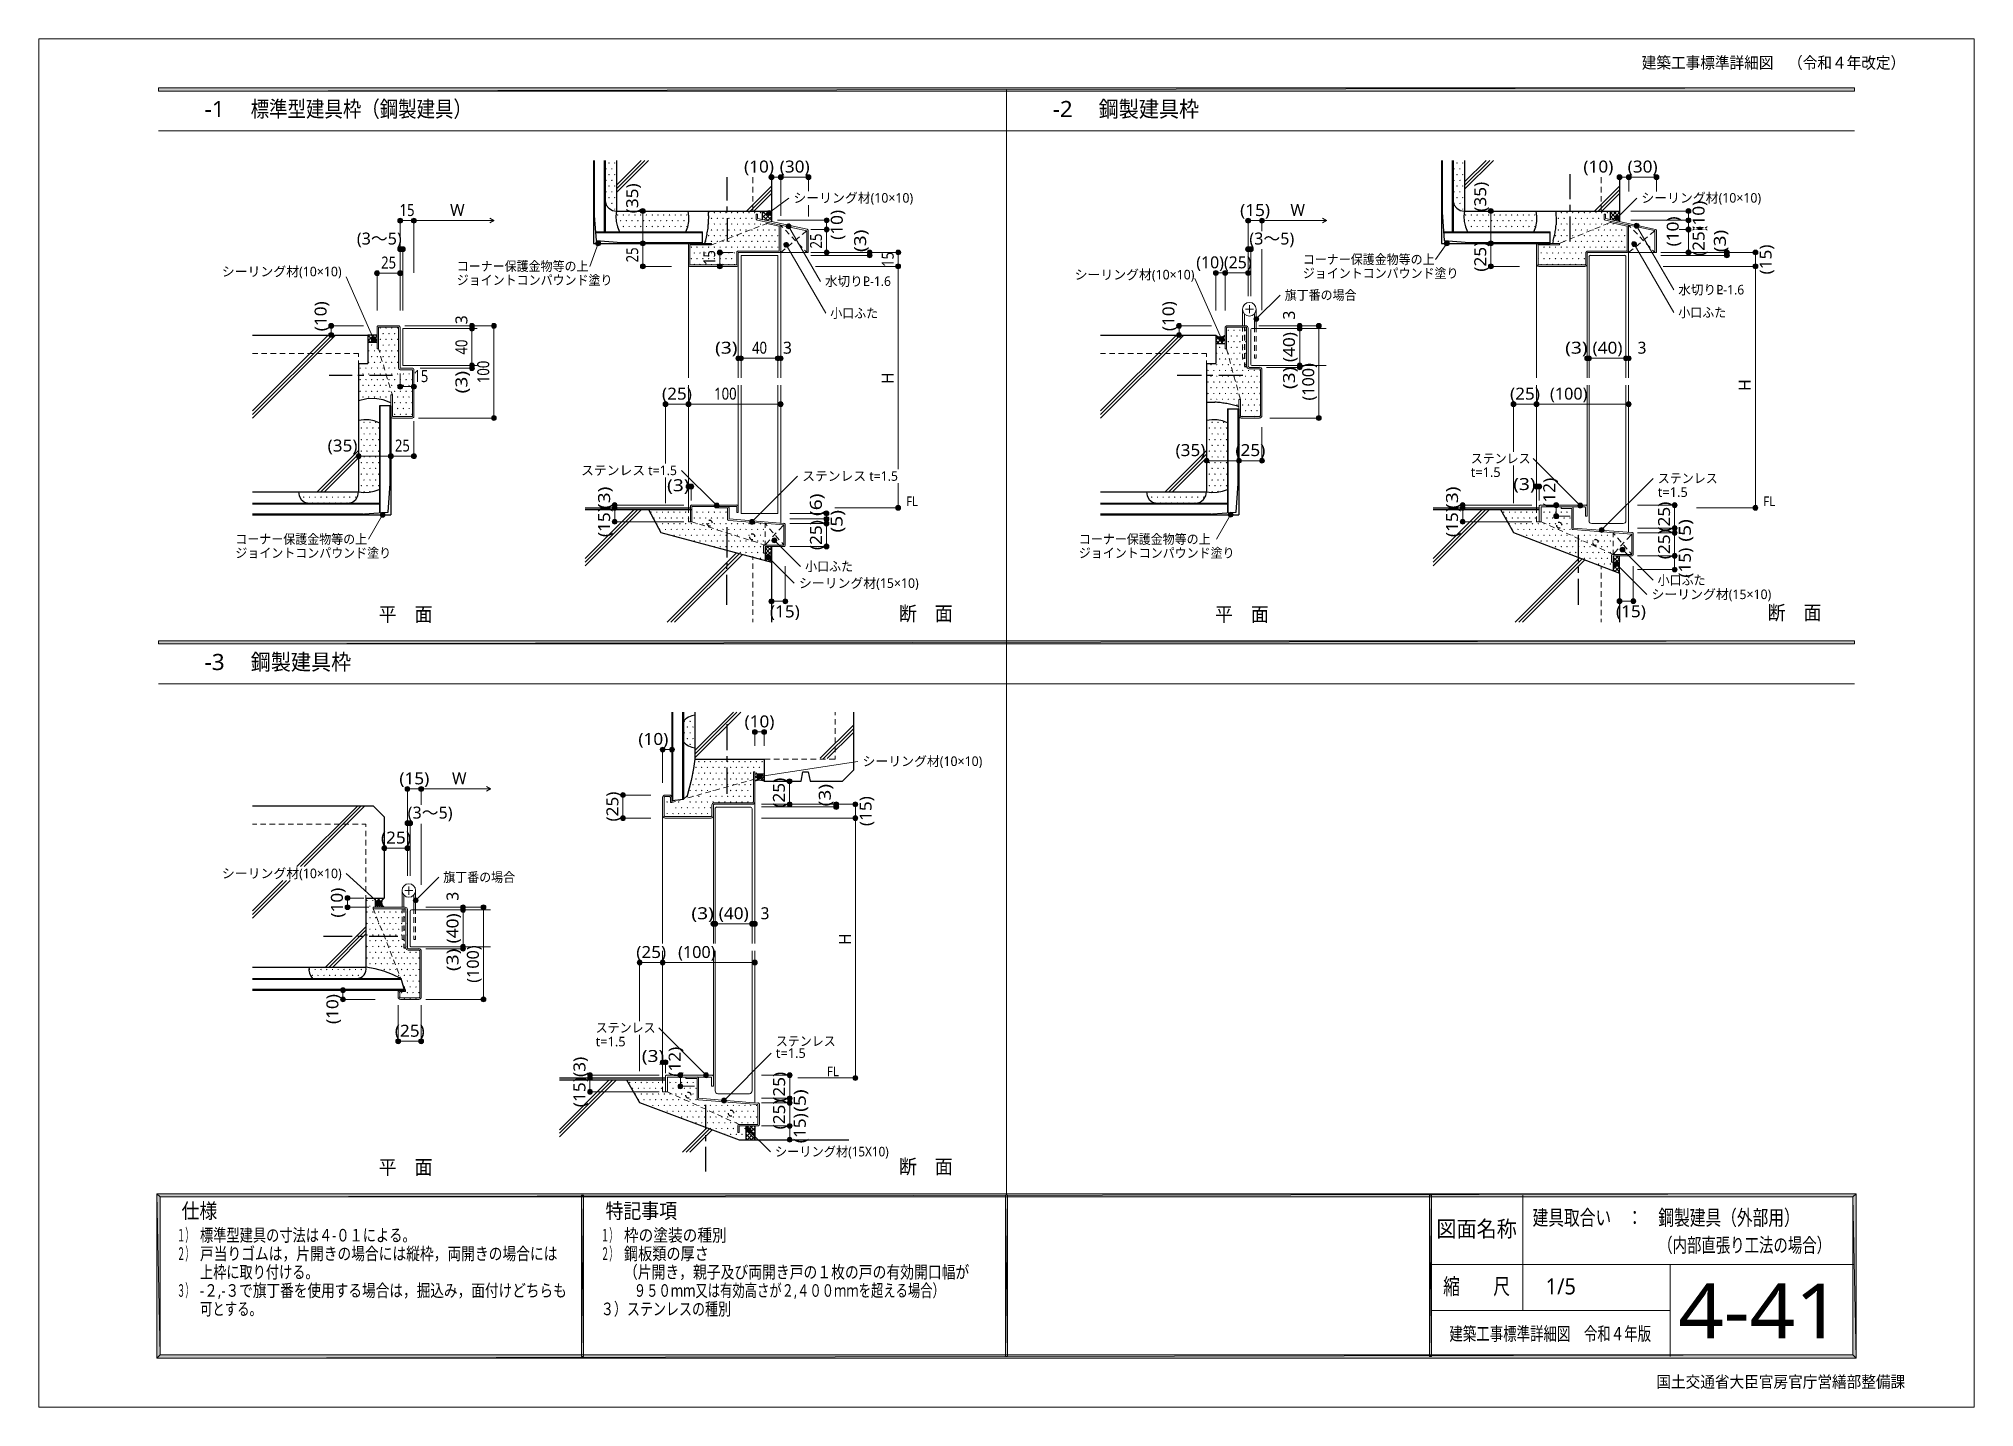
# Model space of a CAD drawing. Header units: millimetres. Extents: x 0 to 420, y 0 to 297.
import ezdxf
from ezdxf.enums import TextEntityAlignment as Align

# ---------------------------------------------------------------- set-up
doc = ezdxf.new("R2010")
doc.units = ezdxf.units.MM
doc.styles.add('kst32b', font='NotoSansJP-Variable.ttf')

msp = doc.modelspace()

# ---------------------------------------------------------------- texts
at = {"style": 'kst32b'}
for s, height, p, p2 in [('建築工事標準詳細図\u3000（令和４年改定）', 2.54, (348.01, 290.49), (405.16, 290.49)), ('-1', 3.491, (36.17, 279.97), (40.54, 279.97)), ('標準型建具枠（鋼製建具）', 3.4908, (46.19, 279.97), (94.18, 279.97)), ('-2', 3.491, (220.18, 279.97), (224.54, 279.97)), ('鋼製建具枠', 3.491, (230.17, 279.97), (251.98, 279.97)), ('(10)', 2.599, (153.23, 267.93), (159.72, 267.93)), ('(30)', 2.599, (160.97, 267.93), (167.47, 267.93)), ('(10)', 2.599, (335.34, 267.93), (341.84, 267.93)), ('(30)', 2.599, (344.95, 267.93), (351.45, 267.93)), ('(35)', 2.599, (130.26, 259.08), (130.26, 265.58)), ('(35)', 2.599, (314.26, 259.42), (314.26, 265.92)), ('15', 2.599, (78.49, 258.49), (81.73, 258.49)), ('シーリング材(10×10)', 2.0791, (163.94, 261.39), (189.92, 261.39)), ('(15)', 2.599, (260.86, 258.49), (267.36, 258.49)), ('シーリング材(10×10)', 2.0791, (347.92, 261.39), (373.91, 261.39)), ('(10)', 2.599, (361.63, 255.31), (361.63, 261.81)), ('(10)', 2.599, (174.65, 253.32), (174.65, 259.82)), ('(10)', 2.599, (356.02, 251.9), (356.02, 258.4)), ('(3～5)', 2.599, (69.22, 252.31), (78.96, 252.31)), ('25', 2.599, (170.14, 251.44), (170.14, 254.69)), ('(3)', 2.599, (179.71, 250.68), (179.71, 255.55)), ('(3～5)', 2.599, (262.87, 252.31), (272.61, 252.31)), ('(25)', 2.599, (314.26, 246.42), (314.26, 252.92)), ('(25)', 2.599, (361.63, 249.81), (361.63, 256.31)), ('(3)', 2.599, (366.25, 250.63), (366.25, 255.51)), ('(15)', 2.599, (376.17, 245.81), (376.17, 252.31)), ('シーリング材(10×10)', 2.0791, (39.92, 245.41), (65.91, 245.41)), ('25', 2.599, (74.49, 247.1), (77.73, 247.1)), ('コーナー保護金物等の上', 2.0791, (90.89, 246.57), (119.48, 246.57)), ('25', 2.599, (130.26, 248.43), (130.26, 251.68)), ('15', 2.599, (146.98, 247.84), (146.98, 251.09)), ('15', 2.599, (185.7, 247.44), (185.7, 250.69)), ('(10)(25)', 2.599, (251.35, 247.14), (263.35, 247.14)), ('コーナー保護金物等の上', 2.0791, (274.47, 248.05), (303.06, 248.05)), ('ジョイントコンパウンド塗り', 2.0791, (90.89, 243.56), (124.68, 243.56)), ('水切りP-1.6', 2.079, (170.79, 243.31), (185.09, 243.31)), ('シーリング材(10×10)', 2.0791, (224.96, 244.73), (250.95, 244.73)), ('ジョイントコンパウンド塗り', 2.0791, (274.47, 245.05), (308.25, 245.05)), ('水切りP-1.6', 2.079, (355.94, 241.47), (370.23, 241.47)), ('(10)', 2.599, (62.65, 233.49), (62.65, 239.99)), ('(10)', 2.599, (246.61, 233.51), (246.61, 240.01)), ('旗丁番の場合', 2.079, (270.53, 240.31), (286.12, 240.31)), ('小口ふた', 2.079, (171.94, 236.39), (182.33, 236.39)), ('小口ふた', 2.079, (355.94, 236.54), (366.33, 236.54)), ('40', 2.599, (93.2, 228.43), (93.2, 231.68)), ('(3)', 2.599, (146.94, 228.62), (151.81, 228.62)), ('40', 2.599, (154.96, 228.62), (158.21, 228.62)), ('(40)', 2.599, (272.77, 226.8), (272.77, 233.3)), ('(3)', 2.599, (331.39, 228.62), (336.26, 228.62)), ('(40)', 2.599, (337.33, 228.62), (343.83, 228.62)), ('100', 2.599, (97.94, 222.23), (97.94, 227.1)), ('15', 2.599, (81.47, 222.46), (84.72, 222.46)), ('(3)', 2.599, (93.2, 220.01), (93.2, 224.88)), ('(3)', 2.599, (272.77, 220.94), (272.77, 225.81)), ('(100)', 2.599, (276.94, 218.46), (276.94, 226.58)), ('(25)', 2.599, (135.42, 218.65), (141.92, 218.65)), ('100', 2.599, (146.75, 218.65), (151.62, 218.65)), ('(25)', 2.599, (319.43, 218.65), (325.92, 218.65)), ('(100)', 2.599, (328.1, 218.65), (336.23, 218.65)), ('(35)', 2.599, (62.87, 207.39), (69.36, 207.39)), ('25', 2.599, (77.47, 207.39), (80.72, 207.39)), ('(35)', 2.599, (246.85, 206.4), (253.34, 206.4)), ('(25)', 2.599, (259.84, 206.4), (266.34, 206.4)), ('ステンレス', 2.079, (310.9, 204.85), (323.89, 204.85)), ('ステンレス t=1.5', 2.0791, (117.88, 202.27), (138.67, 202.27)), ('ステンレス t=1.5', 2.0791, (165.84, 201.04), (186.63, 201.04)), ('t=1.5', 2.079, (310.9, 201.87), (317.39, 201.87)), ('(3)', 2.599, (320.1, 199.03), (324.98, 199.03)), ('ステンレス', 2.079, (351.49, 200.55), (364.49, 200.55)), ('(3)', 2.599, (124.16, 194.9), (124.16, 199.78)), ('(3)', 2.599, (136.52, 198.78), (141.4, 198.78)), ('(6)', 2.599, (170.12, 193.4), (170.12, 198.27)), ('FL', 2.079, (188.38, 195.56), (190.98, 195.56)), ('(3)', 2.599, (308.14, 194.92), (308.14, 199.8)), ('(12)', 2.599, (329.23, 195.2), (329.23, 201.7)), ('t=1.5', 2.079, (351.49, 197.55), (357.99, 197.55)), ('FL', 2.079, (374.37, 195.56), (376.97, 195.56)), ('(15)', 2.599, (124.16, 188.83), (124.16, 195.33)), ('(5)', 2.599, (174.6, 189.82), (174.6, 194.7)), ('(15)', 2.599, (308.14, 188.83), (308.14, 195.33)), ('(25)', 2.599, (354.14, 190.01), (354.14, 196.51)), ('コーナー保護金物等の上', 2.0791, (42.86, 187.35), (71.45, 187.35)), ('(25)', 2.599, (170.12, 186.01), (170.12, 192.51)), ('コーナー保護金物等の上', 2.0791, (225.87, 187.35), (254.46, 187.35)), ('(25)', 2.599, (354.14, 184.02), (354.14, 190.52)), ('(5)', 2.599, (358.65, 187.83), (358.65, 192.71)), ('ジョイントコンパウンド塗り', 2.0791, (42.86, 184.34), (76.65, 184.34)), ('ジョイントコンパウンド塗り', 2.0791, (225.87, 184.34), (259.66, 184.34)), ('(15)', 2.599, (358.65, 180.02), (358.65, 186.52)), ('小口ふた', 2.079, (166.48, 181.44), (176.87, 181.44)), ('小口ふた', 2.079, (351.45, 178.46), (361.85, 178.46)), ('シーリング材(15×10)', 2.0791, (165.14, 177.8), (191.13, 177.8)), ('シーリング材(15×10)', 2.0791, (350.12, 175.37), (376.11, 175.37)), ('平\u3000面', 3.119, (73.94, 170.52), (85.63, 170.52)), ('(15)', 2.599, (158.83, 171.39), (165.33, 171.39)), ('断\u3000面', 3.119, (186.82, 170.69), (198.51, 170.69)), ('平\u3000面', 3.119, (255.4, 170.52), (267.09, 170.52)), ('(15)', 2.599, (342.41, 171.43), (348.91, 171.43)), ('断\u3000面', 3.119, (375.31, 170.86), (387, 170.86)), ('鋼製建具枠', 3.491, (46.19, 159.98), (68, 159.98)), ('-3', 3.491, (36.17, 159.98), (40.54, 159.98)), ('(10)', 2.599, (153.33, 147.53), (159.83, 147.53)), ('(10)', 2.599, (130.3, 143.72), (136.8, 143.72)), ('シーリング材(10×10)', 2.0791, (178.94, 139.15), (204.93, 139.15)), ('(15)', 2.599, (78.44, 135.17), (84.94, 135.17)), ('(25)', 2.599, (162.09, 130.11), (162.09, 136.61)), ('(3)', 2.599, (172.04, 130.39), (172.04, 135.26)), ('(3～5)', 2.599, (80.24, 127.74), (89.99, 127.74)), ('(25)', 2.599, (125.96, 127.11), (125.96, 133.6)), ('(15)', 2.599, (180.89, 126.11), (180.89, 132.61)), ('(25)', 2.599, (74.44, 122.32), (80.94, 122.32)), ('シーリング材(10×10)', 2.0791, (39.94, 114.81), (65.93, 114.81)), ('旗丁番の場合', 2.079, (87.97, 114), (103.56, 114)), ('(10)', 2.599, (66.19, 106.26), (66.19, 112.75)), ('(40)', 2.599, (91.27, 100.67), (91.27, 107.17)), ('(3)', 2.599, (141.8, 105.9), (146.67, 105.9)), ('(40)', 2.599, (147.74, 105.9), (154.24, 105.9)), ('(3)', 2.599, (91.27, 94.66), (91.27, 99.53)), ('(100)', 2.599, (95.69, 92.12), (95.69, 100.24)), ('(25)', 2.599, (129.84, 97.49), (136.33, 97.49)), ('(100)', 2.599, (138.92, 97.49), (147.04, 97.49)), ('(10)', 2.599, (65.21, 83.16), (65.21, 89.66)), ('(25)', 2.599, (77.45, 80.41), (83.95, 80.41)), ('t=1.5', 2.079, (121.03, 78.32), (127.53, 78.32)), ('ステンレス', 2.079, (121.03, 81.32), (134.03, 81.32)), ('ステンレス', 2.079, (160.13, 78.42), (173.12, 78.42)), ('(15)(3)', 2.599, (118.81, 65.11), (118.81, 76.06)), ('(3)', 2.599, (131.04, 74.93), (135.92, 74.93)), ('(12)', 2.599, (139.47, 71.73), (139.47, 78.23)), ('t=1.5', 2.079, (160.13, 75.82), (166.62, 75.82)), ('(25)', 2.599, (162.14, 66.29), (162.14, 72.79)), ('FL', 2.079, (171.22, 71.84), (173.82, 71.84)), ('(5)', 2.599, (166.62, 64.11), (166.62, 68.99)), ('(25)', 2.599, (162.14, 60.3), (162.14, 66.8)), ('(15)', 2.599, (166.62, 57.3), (166.62, 63.8)), ('シーリング材(15X10)', 2.0791, (159.94, 54.44), (184.62, 54.44)), ('平\u3000面', 3.119, (73.94, 50.55), (85.63, 50.55)), ('断\u3000面', 3.119, (186.82, 50.69), (198.51, 50.69)), ('仕様', 3.273, (31.18, 40.98), (38.94, 40.98)), ('特記事項', 3.273, (123.17, 40.98), (138.69, 40.98)), ('建具取合い\u3000：\u3000鋼製建具（外部用）', 3.3106, (324.32, 39.5), (382.29, 39.5)), ('１）', 2.728, (30.18, 35.98), (33.81, 35.98)), ('標準型建具の寸法は４-０１による。', 2.7278, (35.18, 35.98), (81.98, 35.98)), ('１）', 2.728, (122.17, 35.98), (125.8, 35.98)), ('枠の塗装の種別', 2.728, (127.17, 35.98), (149.48, 35.98)), ('図面名称', 3.491, (303.45, 36.98), (320.9, 36.98)), ('２）', 2.728, (30.18, 31.98), (33.81, 31.98)), ('戸当りゴムは，片開きの場合には縦枠，両開きの場合には', 2.7278, (35.18, 31.98), (112.74, 31.98)), ('２）', 2.728, (122.17, 31.98), (125.8, 31.98)), ('鋼板類の厚さ', 2.728, (127.17, 31.98), (145.61, 31.98)), ('（内部直張り工法の場合）', 3.1219, (351.58, 33.63), (389.08, 33.63)), ('上枠に取り付ける。', 2.728, (35.18, 27.98), (60.92, 27.98)), ('（片開き，親子及び両開き戸の１枚の戸の有効開口幅が', 2.7278, (127.17, 27.98), (202.09, 27.98)), ('３）', 2.728, (30.18, 23.98), (33.81, 23.98)), ('-２,-３で旗丁番を使用する場合は，掘込み，面付けどちらも', 2.7278, (35.18, 23.98), (114.78, 23.98)), ('９５０ｍｍ又は有効高さが２,４００ｍｍを超える場合）', 2.7278, (129.32, 23.98), (196.8, 23.98)), ('縮\u3000\u3000尺', 3.491, (304.91, 24.49), (319.43, 24.49)), ('1/5', 3.491, (327.17, 24.49), (333.72, 24.49)), ('4-41', 11.831, (355.92, 14.99), (391.2, 14.99)), ('可とする。', 2.728, (35.18, 19.98), (48.63, 19.98)), ('３）ステンレスの種別', 2.728, (122.17, 19.98), (150.41, 19.98)), ('建築工事標準詳細図\u3000令和４年版', 2.919, (306.26, 14.5), (350.04, 14.5)), ('国土交通省大臣官房官庁営繕部整備課', 2.54, (351.18, 4.27), (405.16, 4.27))]:
    msp.add_text(s, height=height, dxfattribs=at).set_placement(p, p2, align=Align.FIT)
for s, height, p in [('W', 2.6, (89.45, 258.49)), ('W', 2.6, (271.78, 258.49)), ('L', 2.08, (179.05, 243.31)), ('L', 2.08, (364.21, 241.53)), ('3', 2.6, (161.67, 228.62)), ('3', 2.6, (347.09, 228.62)), ('W', 2.6, (89.87, 135.17)), ('3', 2.6, (156.8, 105.9))]:
    msp.add_text(s, height=height, dxfattribs=at).set_placement(p)
for s, p in [('3', (93.2, 235.01)), ('3', (272.77, 236.01)), ('H', (185.67, 222.06)), ('H', (371.67, 220.56)), ('3', (91.27, 109.92)), ('H', (176.4, 100.33))]:
    msp.add_text(s, height=2.6, rotation=90, dxfattribs=at).set_placement(p)

# ---------------------------------------------------------------- hatches: boundary and pattern name
h = msp.add_hatch(color=7)
h.paths.add_polyline_path([(394.17, 285.62), (394.17, 286.32), (26.18, 285.62), (394.17, 285.62)])
h.paths.add_polyline_path([(394.17, 286.32), (26.18, 285.62), (26.18, 286.32), (394.17, 286.32)])
for points in [[(123.93, 270.02), (123.91, 270), (123.89, 269.98), (123.91, 269.96), (123.93, 269.94), (123.95, 269.96), (123.97, 269.98), (123.95, 270), (123.93, 270.02)], [(125.18, 270.02), (125.16, 270), (125.14, 269.98), (125.16, 269.96), (125.18, 269.94), (125.2, 269.96), (125.22, 269.98), (125.2, 270), (125.18, 270.02)], [(307.91, 270.02), (307.89, 270), (307.87, 269.98), (307.89, 269.96), (307.91, 269.94), (307.93, 269.96), (307.95, 269.98), (307.93, 270), (307.91, 270.02)], [(309.18, 270.02), (309.16, 270), (309.14, 269.98), (309.16, 269.96), (309.18, 269.94), (309.2, 269.96), (309.22, 269.98), (309.2, 270), (309.18, 270.02)], [(123.3, 268.77), (123.27, 268.75), (123.25, 268.73), (123.27, 268.71), (123.3, 268.69), (123.32, 268.71), (123.34, 268.73), (123.32, 268.75), (123.3, 268.77)], [(123.3, 266.28), (123.27, 266.26), (123.25, 266.23), (123.27, 266.21), (123.3, 266.19), (123.32, 266.21), (123.34, 266.23), (123.32, 266.26), (123.3, 266.28)], [(123.93, 267.53), (123.91, 267.5), (123.89, 267.48), (123.91, 267.46), (123.93, 267.44), (123.95, 267.46), (123.97, 267.48), (123.95, 267.5), (123.93, 267.53)], [(123.93, 265.03), (123.91, 265.01), (123.89, 264.99), (123.91, 264.96), (123.93, 264.94), (123.95, 264.96), (123.97, 264.99), (123.95, 265.01), (123.93, 265.03)], [(124.54, 268.77), (124.52, 268.75), (124.5, 268.73), (124.52, 268.71), (124.54, 268.69), (124.57, 268.71), (124.59, 268.73), (124.57, 268.75), (124.54, 268.77)], [(124.54, 266.28), (124.52, 266.26), (124.5, 266.23), (124.52, 266.21), (124.54, 266.19), (124.57, 266.21), (124.59, 266.23), (124.57, 266.26), (124.54, 266.28)], [(125.18, 267.53), (125.16, 267.5), (125.14, 267.48), (125.16, 267.46), (125.18, 267.44), (125.2, 267.46), (125.22, 267.48), (125.2, 267.5), (125.18, 267.53)], [(125.18, 265.03), (125.16, 265.01), (125.14, 264.99), (125.16, 264.96), (125.18, 264.94), (125.2, 264.96), (125.22, 264.99), (125.2, 265.01), (125.18, 265.03)], [(159.66, 266.72), (159.7, 266.93), (159.17, 266.93), (159.66, 266.72)], [(161.69, 266.72), (161.73, 266.93), (161.21, 266.93), (161.69, 266.72)], [(167.7, 266.72), (167.75, 266.93), (167.22, 266.93), (167.7, 266.72)], [(307.3, 268.77), (307.28, 268.75), (307.26, 268.73), (307.28, 268.71), (307.3, 268.69), (307.32, 268.71), (307.34, 268.73), (307.32, 268.75), (307.3, 268.77)], [(307.3, 266.28), (307.28, 266.26), (307.26, 266.23), (307.28, 266.21), (307.3, 266.19), (307.32, 266.21), (307.34, 266.23), (307.32, 266.26), (307.3, 266.28)], [(307.91, 267.53), (307.89, 267.5), (307.87, 267.48), (307.89, 267.46), (307.91, 267.44), (307.93, 267.46), (307.95, 267.48), (307.93, 267.5), (307.91, 267.53)], [(307.91, 265.03), (307.89, 265.01), (307.87, 264.99), (307.89, 264.96), (307.91, 264.94), (307.93, 264.96), (307.95, 264.99), (307.93, 265.01), (307.91, 265.03)], [(308.55, 268.77), (308.53, 268.75), (308.5, 268.73), (308.53, 268.71), (308.55, 268.69), (308.57, 268.71), (308.59, 268.73), (308.57, 268.75), (308.55, 268.77)], [(308.55, 266.28), (308.53, 266.26), (308.5, 266.23), (308.53, 266.21), (308.55, 266.19), (308.57, 266.21), (308.59, 266.23), (308.57, 266.26), (308.55, 266.28)], [(309.18, 267.53), (309.16, 267.5), (309.14, 267.48), (309.16, 267.46), (309.18, 267.44), (309.2, 267.46), (309.22, 267.48), (309.2, 267.5), (309.18, 267.53)], [(309.18, 265.03), (309.16, 265.01), (309.14, 264.99), (309.16, 264.96), (309.18, 264.94), (309.2, 264.96), (309.22, 264.99), (309.2, 265.01), (309.18, 265.03)], [(343.66, 266.72), (343.7, 266.93), (343.18, 266.93), (343.66, 266.72)], [(345.69, 266.72), (345.74, 266.93), (345.21, 266.93), (345.69, 266.72)], [(351.68, 266.72), (351.73, 266.93), (351.2, 266.93), (351.68, 266.72)], [(123.3, 263.78), (123.27, 263.76), (123.25, 263.74), (123.27, 263.72), (123.3, 263.69), (123.32, 263.72), (123.34, 263.74), (123.32, 263.76), (123.3, 263.78)], [(123.3, 261.28), (123.27, 261.26), (123.25, 261.24), (123.27, 261.22), (123.3, 261.2), (123.32, 261.22), (123.34, 261.24), (123.32, 261.26), (123.3, 261.28)], [(123.93, 262.53), (123.91, 262.51), (123.89, 262.49), (123.91, 262.47), (123.93, 262.45), (123.95, 262.47), (123.97, 262.49), (123.95, 262.51), (123.93, 262.53)], [(124.54, 263.78), (124.52, 263.76), (124.5, 263.74), (124.52, 263.72), (124.54, 263.69), (124.57, 263.72), (124.59, 263.74), (124.57, 263.76), (124.54, 263.78)], [(124.54, 261.28), (124.52, 261.26), (124.5, 261.24), (124.52, 261.22), (124.54, 261.2), (124.57, 261.22), (124.59, 261.24), (124.57, 261.26), (124.54, 261.28)], [(125.18, 262.53), (125.16, 262.51), (125.14, 262.49), (125.16, 262.47), (125.18, 262.45), (125.2, 262.47), (125.22, 262.49), (125.2, 262.51), (125.18, 262.53)], [(307.3, 263.78), (307.28, 263.76), (307.26, 263.74), (307.28, 263.72), (307.3, 263.69), (307.32, 263.72), (307.34, 263.74), (307.32, 263.76), (307.3, 263.78)], [(307.3, 261.28), (307.28, 261.26), (307.26, 261.24), (307.28, 261.22), (307.3, 261.2), (307.32, 261.22), (307.34, 261.24), (307.32, 261.26), (307.3, 261.28)], [(307.91, 262.53), (307.89, 262.51), (307.87, 262.49), (307.89, 262.47), (307.91, 262.45), (307.93, 262.47), (307.95, 262.49), (307.93, 262.51), (307.91, 262.53)], [(308.55, 263.78), (308.53, 263.76), (308.5, 263.74), (308.53, 263.72), (308.55, 263.69), (308.57, 263.72), (308.59, 263.74), (308.57, 263.76), (308.55, 263.78)], [(308.55, 261.28), (308.53, 261.26), (308.5, 261.24), (308.53, 261.22), (308.55, 261.2), (308.57, 261.22), (308.59, 261.24), (308.57, 261.26), (308.55, 261.28)], [(309.18, 262.53), (309.16, 262.51), (309.14, 262.49), (309.16, 262.47), (309.18, 262.45), (309.2, 262.47), (309.22, 262.49), (309.2, 262.51), (309.18, 262.53)], [(79.1, 257.28), (79.12, 257.49), (78.61, 257.49), (79.1, 257.28)], [(82.08, 257.28), (82.13, 257.49), (81.6, 257.49), (82.08, 257.28)], [(98.91, 257.53), (98.89, 257.51), (98.87, 257.49), (98.89, 257.47), (98.91, 257.45), (98.93, 257.47), (98.95, 257.49), (98.93, 257.51), (98.91, 257.53)], [(98.91, 257.53), (98.89, 257.51), (98.87, 257.49), (98.89, 257.47), (98.91, 257.45), (98.93, 257.47), (98.95, 257.49), (98.93, 257.51), (98.91, 257.53)], [(98.91, 257.53), (98.89, 257.51), (98.87, 257.49), (98.89, 257.47), (98.91, 257.45), (98.93, 257.47), (98.95, 257.49), (98.93, 257.51), (98.91, 257.53)], [(125.18, 260.03), (125.16, 260.01), (125.14, 259.99), (125.16, 259.97), (125.18, 259.95), (125.2, 259.97), (125.22, 259.99), (125.2, 260.01), (125.18, 260.03)], [(125.79, 258.76), (125.77, 258.74), (125.75, 258.72), (125.77, 258.7), (125.79, 258.68), (125.81, 258.7), (125.84, 258.72), (125.81, 258.74), (125.79, 258.76)], [(125.79, 256.26), (125.77, 256.24), (125.75, 256.22), (125.77, 256.2), (125.79, 256.18), (125.81, 256.2), (125.84, 256.22), (125.81, 256.24), (125.79, 256.26)], [(126.43, 257.51), (126.41, 257.49), (126.39, 257.47), (126.41, 257.45), (126.43, 257.43), (126.45, 257.45), (126.47, 257.47), (126.45, 257.49), (126.43, 257.51)], [(127.04, 258.76), (127.02, 258.74), (127, 258.72), (127.02, 258.7), (127.04, 258.68), (127.06, 258.7), (127.08, 258.72), (127.06, 258.74), (127.04, 258.76)], [(127.04, 256.26), (127.02, 256.24), (127, 256.22), (127.02, 256.2), (127.04, 256.18), (127.06, 256.2), (127.08, 256.22), (127.06, 256.24), (127.04, 256.26)], [(127.68, 257.51), (127.66, 257.49), (127.64, 257.47), (127.66, 257.45), (127.68, 257.43), (127.7, 257.45), (127.72, 257.47), (127.7, 257.49), (127.68, 257.51)], [(128.29, 258.76), (128.27, 258.74), (128.25, 258.72), (128.27, 258.7), (128.29, 258.68), (128.31, 258.7), (128.33, 258.72), (128.31, 258.74), (128.29, 258.76)], [(128.29, 256.26), (128.27, 256.24), (128.25, 256.22), (128.27, 256.2), (128.29, 256.18), (128.31, 256.2), (128.33, 256.22), (128.31, 256.24), (128.29, 256.26)], [(128.93, 257.51), (128.91, 257.49), (128.88, 257.47), (128.91, 257.45), (128.93, 257.43), (128.95, 257.45), (128.97, 257.47), (128.95, 257.49), (128.93, 257.51)], [(129.56, 258.76), (129.54, 258.74), (129.52, 258.72), (129.54, 258.7), (129.56, 258.68), (129.58, 258.7), (129.6, 258.72), (129.58, 258.74), (129.56, 258.76)], [(129.56, 256.26), (129.54, 256.24), (129.52, 256.22), (129.54, 256.2), (129.56, 256.18), (129.58, 256.2), (129.6, 256.22), (129.58, 256.24), (129.56, 256.26)], [(130.17, 257.51), (130.15, 257.49), (130.13, 257.47), (130.15, 257.45), (130.17, 257.43), (130.2, 257.45), (130.22, 257.47), (130.2, 257.49), (130.17, 257.51)], [(130.81, 258.76), (130.79, 258.74), (130.77, 258.72), (130.79, 258.7), (130.81, 258.68), (130.83, 258.7), (130.85, 258.72), (130.83, 258.74), (130.81, 258.76)], [(130.81, 256.26), (130.79, 256.24), (130.77, 256.22), (130.79, 256.2), (130.81, 256.18), (130.83, 256.2), (130.85, 256.22), (130.83, 256.24), (130.81, 256.26)], [(131.74, 259.36), (131.78, 259.57), (131.25, 259.57), (131.74, 259.36)], [(131.42, 257.51), (131.4, 257.49), (131.38, 257.47), (131.4, 257.45), (131.42, 257.43), (131.45, 257.45), (131.47, 257.47), (131.45, 257.49), (131.42, 257.51)], [(132.06, 258.76), (132.04, 258.74), (132.02, 258.72), (132.04, 258.7), (132.06, 258.68), (132.08, 258.7), (132.1, 258.72), (132.08, 258.74), (132.06, 258.76)], [(132.06, 256.26), (132.04, 256.24), (132.02, 256.22), (132.04, 256.2), (132.06, 256.18), (132.08, 256.2), (132.1, 256.22), (132.08, 256.24), (132.06, 256.26)], [(132.67, 257.51), (132.65, 257.49), (132.63, 257.47), (132.65, 257.45), (132.67, 257.43), (132.69, 257.45), (132.71, 257.47), (132.69, 257.49), (132.67, 257.51)], [(133.31, 258.76), (133.29, 258.74), (133.27, 258.72), (133.29, 258.7), (133.31, 258.68), (133.33, 258.7), (133.35, 258.72), (133.33, 258.74), (133.31, 258.76)], [(133.31, 256.26), (133.29, 256.24), (133.27, 256.22), (133.29, 256.2), (133.31, 256.18), (133.33, 256.2), (133.35, 256.22), (133.33, 256.24), (133.31, 256.26)], [(133.92, 257.51), (133.9, 257.49), (133.88, 257.47), (133.9, 257.45), (133.92, 257.43), (133.94, 257.45), (133.96, 257.47), (133.94, 257.49), (133.92, 257.51)], [(134.56, 258.76), (134.54, 258.74), (134.51, 258.72), (134.54, 258.7), (134.56, 258.68), (134.58, 258.7), (134.6, 258.72), (134.58, 258.74), (134.56, 258.76)], [(134.56, 256.26), (134.54, 256.24), (134.51, 256.22), (134.54, 256.2), (134.56, 256.18), (134.58, 256.2), (134.6, 256.22), (134.58, 256.24), (134.56, 256.26)], [(135.17, 257.51), (135.15, 257.49), (135.13, 257.47), (135.15, 257.45), (135.17, 257.43), (135.19, 257.45), (135.21, 257.47), (135.19, 257.49), (135.17, 257.51)], [(135.81, 258.76), (135.78, 258.74), (135.76, 258.72), (135.78, 258.7), (135.81, 258.68), (135.83, 258.7), (135.85, 258.72), (135.83, 258.74), (135.81, 258.76)], [(135.81, 256.26), (135.78, 256.24), (135.76, 256.22), (135.78, 256.2), (135.81, 256.18), (135.83, 256.2), (135.85, 256.22), (135.83, 256.24), (135.81, 256.26)], [(136.42, 257.51), (136.4, 257.49), (136.38, 257.47), (136.4, 257.45), (136.42, 257.43), (136.44, 257.45), (136.46, 257.47), (136.44, 257.49), (136.42, 257.51)], [(137.05, 258.76), (137.03, 258.74), (137.01, 258.72), (137.03, 258.7), (137.05, 258.68), (137.08, 258.7), (137.1, 258.72), (137.08, 258.74), (137.05, 258.76)], [(137.05, 256.26), (137.03, 256.24), (137.01, 256.22), (137.03, 256.2), (137.05, 256.18), (137.08, 256.2), (137.1, 256.22), (137.08, 256.24), (137.05, 256.26)], [(137.67, 257.51), (137.65, 257.49), (137.63, 257.47), (137.65, 257.45), (137.67, 257.43), (137.69, 257.45), (137.71, 257.47), (137.69, 257.49), (137.67, 257.51)], [(138.3, 258.76), (138.28, 258.74), (138.26, 258.72), (138.28, 258.7), (138.3, 258.68), (138.32, 258.7), (138.35, 258.72), (138.32, 258.74), (138.3, 258.76)], [(138.3, 256.26), (138.28, 256.24), (138.26, 256.22), (138.28, 256.2), (138.3, 256.18), (138.32, 256.2), (138.35, 256.22), (138.32, 256.24), (138.3, 256.26)], [(138.92, 257.51), (138.9, 257.49), (138.87, 257.47), (138.9, 257.45), (138.92, 257.43), (138.94, 257.45), (138.96, 257.47), (138.94, 257.49), (138.92, 257.51)], [(139.55, 258.76), (139.53, 258.74), (139.51, 258.72), (139.53, 258.7), (139.55, 258.68), (139.57, 258.7), (139.59, 258.72), (139.57, 258.74), (139.55, 258.76)], [(139.55, 256.26), (139.53, 256.24), (139.51, 256.22), (139.53, 256.2), (139.55, 256.18), (139.57, 256.2), (139.59, 256.22), (139.57, 256.24), (139.55, 256.26)], [(140.19, 257.51), (140.17, 257.49), (140.14, 257.47), (140.17, 257.45), (140.19, 257.43), (140.21, 257.45), (140.23, 257.47), (140.21, 257.49), (140.19, 257.51)], [(140.8, 258.76), (140.78, 258.74), (140.76, 258.72), (140.78, 258.7), (140.8, 258.68), (140.82, 258.7), (140.84, 258.72), (140.82, 258.74), (140.8, 258.76)], [(140.8, 256.26), (140.78, 256.24), (140.76, 256.22), (140.78, 256.2), (140.8, 256.18), (140.82, 256.2), (140.84, 256.22), (140.82, 256.24), (140.8, 256.26)], [(145.54, 259.27), (145.52, 259.25), (145.5, 259.23), (145.52, 259.21), (145.54, 259.19), (145.56, 259.21), (145.58, 259.23), (145.56, 259.25), (145.54, 259.27)], [(145.54, 256.77), (145.52, 256.75), (145.5, 256.73), (145.52, 256.71), (145.54, 256.69), (145.56, 256.71), (145.58, 256.73), (145.56, 256.75), (145.54, 256.77)], [(146.18, 258.02), (146.16, 258), (146.13, 257.98), (146.16, 257.96), (146.18, 257.94), (146.2, 257.96), (146.22, 257.98), (146.2, 258), (146.18, 258.02)], [(146.79, 259.27), (146.77, 259.25), (146.75, 259.23), (146.77, 259.21), (146.79, 259.19), (146.81, 259.21), (146.83, 259.23), (146.81, 259.25), (146.79, 259.27)], [(146.79, 256.77), (146.77, 256.75), (146.75, 256.73), (146.77, 256.71), (146.79, 256.69), (146.81, 256.71), (146.83, 256.73), (146.81, 256.75), (146.79, 256.77)], [(147.43, 258.02), (147.4, 258), (147.38, 257.98), (147.4, 257.96), (147.43, 257.94), (147.45, 257.96), (147.47, 257.98), (147.45, 258), (147.43, 258.02)], [(148.06, 259.27), (148.04, 259.25), (148.02, 259.23), (148.04, 259.21), (148.06, 259.19), (148.08, 259.21), (148.1, 259.23), (148.08, 259.25), (148.06, 259.27)], [(148.06, 256.77), (148.04, 256.75), (148.02, 256.73), (148.04, 256.71), (148.06, 256.69), (148.08, 256.71), (148.1, 256.73), (148.08, 256.75), (148.06, 256.77)], [(148.67, 258.02), (148.65, 258), (148.63, 257.98), (148.65, 257.96), (148.67, 257.94), (148.7, 257.96), (148.72, 257.98), (148.7, 258), (148.67, 258.02)], [(149.31, 259.27), (149.29, 259.25), (149.27, 259.23), (149.29, 259.21), (149.31, 259.19), (149.33, 259.21), (149.35, 259.23), (149.33, 259.25), (149.31, 259.27)], [(149.31, 256.77), (149.29, 256.75), (149.27, 256.73), (149.29, 256.71), (149.31, 256.69), (149.33, 256.71), (149.35, 256.73), (149.33, 256.75), (149.31, 256.77)], [(149.92, 258.02), (149.9, 258), (149.88, 257.98), (149.9, 257.96), (149.92, 257.94), (149.94, 257.96), (149.97, 257.98), (149.94, 258), (149.92, 258.02)], [(150.56, 259.27), (150.54, 259.25), (150.52, 259.23), (150.54, 259.21), (150.56, 259.19), (150.58, 259.21), (150.6, 259.23), (150.58, 259.25), (150.56, 259.27)], [(150.56, 256.77), (150.54, 256.75), (150.52, 256.73), (150.54, 256.71), (150.56, 256.69), (150.58, 256.71), (150.6, 256.73), (150.58, 256.75), (150.56, 256.77)], [(151.17, 258.02), (151.15, 258), (151.13, 257.98), (151.15, 257.96), (151.17, 257.94), (151.19, 257.96), (151.21, 257.98), (151.19, 258), (151.17, 258.02)], [(151.81, 259.27), (151.79, 259.25), (151.77, 259.23), (151.79, 259.21), (151.81, 259.19), (151.83, 259.21), (151.85, 259.23), (151.83, 259.25), (151.81, 259.27)], [(151.81, 256.77), (151.79, 256.75), (151.77, 256.73), (151.79, 256.71), (151.81, 256.69), (151.83, 256.71), (151.85, 256.73), (151.83, 256.75), (151.81, 256.77)], [(152.42, 258.02), (152.4, 258), (152.38, 257.98), (152.4, 257.96), (152.42, 257.94), (152.44, 257.96), (152.46, 257.98), (152.44, 258), (152.42, 258.02)], [(153.06, 259.27), (153.03, 259.25), (153.01, 259.23), (153.03, 259.21), (153.06, 259.19), (153.08, 259.21), (153.1, 259.23), (153.08, 259.25), (153.06, 259.27)], [(153.06, 256.77), (153.03, 256.75), (153.01, 256.73), (153.03, 256.71), (153.06, 256.69), (153.08, 256.71), (153.1, 256.73), (153.08, 256.75), (153.06, 256.77)], [(153.67, 258.02), (153.65, 258), (153.63, 257.98), (153.65, 257.96), (153.67, 257.94), (153.69, 257.96), (153.71, 257.98), (153.69, 258), (153.67, 258.02)], [(154.31, 259.27), (154.28, 259.25), (154.26, 259.23), (154.28, 259.21), (154.31, 259.19), (154.33, 259.21), (154.35, 259.23), (154.33, 259.25), (154.31, 259.27)], [(154.31, 256.77), (154.28, 256.75), (154.26, 256.73), (154.28, 256.71), (154.31, 256.69), (154.33, 256.71), (154.35, 256.73), (154.33, 256.75), (154.31, 256.77)], [(154.92, 258.02), (154.9, 258), (154.88, 257.98), (154.9, 257.96), (154.92, 257.94), (154.94, 257.96), (154.96, 257.98), (154.94, 258), (154.92, 258.02)], [(155.55, 259.27), (155.53, 259.25), (155.51, 259.23), (155.53, 259.21), (155.55, 259.19), (155.57, 259.21), (155.6, 259.23), (155.57, 259.25), (155.55, 259.27)], [(155.55, 256.77), (155.53, 256.75), (155.51, 256.73), (155.53, 256.71), (155.55, 256.69), (155.57, 256.71), (155.6, 256.73), (155.57, 256.75), (155.55, 256.77)], [(156.8, 259.27), (156.78, 259.25), (156.76, 259.23), (156.78, 259.21), (156.8, 259.19), (156.82, 259.21), (156.85, 259.23), (156.82, 259.25), (156.8, 259.27)], [(156.8, 256.77), (156.78, 256.75), (156.76, 256.73), (156.78, 256.71), (156.8, 256.69), (156.82, 256.71), (156.85, 256.73), (156.82, 256.75), (156.8, 256.77)], [(158.05, 256.77), (158.03, 256.75), (158.01, 256.73), (158.03, 256.71), (158.05, 256.69), (158.07, 256.71), (158.09, 256.73), (158.07, 256.75), (158.05, 256.77)], [(159.17, 259.33), (159.07, 259.5), (158.69, 259.14), (159.17, 259.33)], [(162.96, 255.74), (163.15, 255.8), (162.9, 256.26), (162.96, 255.74)], [(171.64, 257.37), (171.68, 257.56), (171.15, 257.56), (171.64, 257.37)], [(263.08, 257.28), (263.12, 257.49), (262.59, 257.49), (263.08, 257.28)], [(266.09, 257.28), (266.13, 257.49), (265.6, 257.49), (266.09, 257.28)], [(279.59, 257.53), (279.57, 257.51), (279.55, 257.49), (279.57, 257.47), (279.59, 257.45), (279.61, 257.47), (279.63, 257.49), (279.61, 257.51), (279.59, 257.53)], [(279.59, 257.53), (279.57, 257.51), (279.55, 257.49), (279.57, 257.47), (279.59, 257.45), (279.61, 257.47), (279.63, 257.49), (279.61, 257.51), (279.59, 257.53)], [(279.59, 257.53), (279.57, 257.51), (279.55, 257.49), (279.57, 257.47), (279.59, 257.45), (279.61, 257.47), (279.63, 257.49), (279.61, 257.51), (279.59, 257.53)], [(309.18, 260.03), (309.16, 260.01), (309.14, 259.99), (309.16, 259.97), (309.18, 259.95), (309.2, 259.97), (309.22, 259.99), (309.2, 260.01), (309.18, 260.03)], [(309.8, 258.76), (309.77, 258.74), (309.75, 258.72), (309.77, 258.7), (309.8, 258.68), (309.82, 258.7), (309.84, 258.72), (309.82, 258.74), (309.8, 258.76)], [(309.8, 256.26), (309.77, 256.24), (309.75, 256.22), (309.77, 256.2), (309.8, 256.18), (309.82, 256.2), (309.84, 256.22), (309.82, 256.24), (309.8, 256.26)], [(310.43, 257.51), (310.41, 257.49), (310.39, 257.47), (310.41, 257.45), (310.43, 257.43), (310.45, 257.45), (310.47, 257.47), (310.45, 257.49), (310.43, 257.51)], [(311.04, 258.76), (311.02, 258.74), (311, 258.72), (311.02, 258.7), (311.04, 258.68), (311.07, 258.7), (311.09, 258.72), (311.07, 258.74), (311.04, 258.76)], [(311.04, 256.26), (311.02, 256.24), (311, 256.22), (311.02, 256.2), (311.04, 256.18), (311.07, 256.2), (311.09, 256.22), (311.07, 256.24), (311.04, 256.26)], [(311.68, 257.51), (311.66, 257.49), (311.64, 257.47), (311.66, 257.45), (311.68, 257.43), (311.7, 257.45), (311.72, 257.47), (311.7, 257.49), (311.68, 257.51)], [(312.29, 258.76), (312.27, 258.74), (312.25, 258.72), (312.27, 258.7), (312.29, 258.68), (312.31, 258.7), (312.34, 258.72), (312.31, 258.74), (312.29, 258.76)], [(312.29, 256.26), (312.27, 256.24), (312.25, 256.22), (312.27, 256.2), (312.29, 256.18), (312.31, 256.2), (312.34, 256.22), (312.31, 256.24), (312.29, 256.26)], [(312.93, 257.51), (312.91, 257.49), (312.89, 257.47), (312.91, 257.45), (312.93, 257.43), (312.95, 257.45), (312.97, 257.47), (312.95, 257.49), (312.93, 257.51)], [(313.54, 258.76), (313.52, 258.74), (313.5, 258.72), (313.52, 258.7), (313.54, 258.68), (313.56, 258.7), (313.58, 258.72), (313.56, 258.74), (313.54, 258.76)], [(313.54, 256.26), (313.52, 256.24), (313.5, 256.22), (313.52, 256.2), (313.54, 256.18), (313.56, 256.2), (313.58, 256.22), (313.56, 256.24), (313.54, 256.26)], [(314.18, 257.51), (314.16, 257.49), (314.13, 257.47), (314.16, 257.45), (314.18, 257.43), (314.2, 257.45), (314.22, 257.47), (314.2, 257.49), (314.18, 257.51)], [(314.79, 258.76), (314.77, 258.74), (314.75, 258.72), (314.77, 258.7), (314.79, 258.68), (314.81, 258.7), (314.83, 258.72), (314.81, 258.74), (314.79, 258.76)], [(314.79, 256.26), (314.77, 256.24), (314.75, 256.22), (314.77, 256.2), (314.79, 256.18), (314.81, 256.2), (314.83, 256.22), (314.81, 256.24), (314.79, 256.26)], [(315.74, 259.36), (315.79, 259.57), (315.26, 259.57), (315.74, 259.36)], [(315.43, 257.51), (315.4, 257.49), (315.38, 257.47), (315.4, 257.45), (315.43, 257.43), (315.45, 257.45), (315.47, 257.47), (315.45, 257.49), (315.43, 257.51)], [(316.04, 258.76), (316.02, 258.74), (316, 258.72), (316.02, 258.7), (316.04, 258.68), (316.06, 258.7), (316.08, 258.72), (316.06, 258.74), (316.04, 258.76)], [(316.04, 256.26), (316.02, 256.24), (316, 256.22), (316.02, 256.2), (316.04, 256.18), (316.06, 256.2), (316.08, 256.22), (316.06, 256.24), (316.04, 256.26)], [(316.67, 257.51), (316.65, 257.49), (316.63, 257.47), (316.65, 257.45), (316.67, 257.43), (316.7, 257.45), (316.72, 257.47), (316.7, 257.49), (316.67, 257.51)], [(317.29, 258.76), (317.27, 258.74), (317.25, 258.72), (317.27, 258.7), (317.29, 258.68), (317.31, 258.7), (317.33, 258.72), (317.31, 258.74), (317.29, 258.76)], [(317.29, 256.26), (317.27, 256.24), (317.25, 256.22), (317.27, 256.2), (317.29, 256.18), (317.31, 256.2), (317.33, 256.22), (317.31, 256.24), (317.29, 256.26)], [(317.92, 257.51), (317.9, 257.49), (317.88, 257.47), (317.9, 257.45), (317.92, 257.43), (317.94, 257.45), (317.97, 257.47), (317.94, 257.49), (317.92, 257.51)], [(318.54, 258.76), (318.52, 258.74), (318.49, 258.72), (318.52, 258.7), (318.54, 258.68), (318.56, 258.7), (318.58, 258.72), (318.56, 258.74), (318.54, 258.76)], [(318.54, 256.26), (318.52, 256.24), (318.49, 256.22), (318.52, 256.2), (318.54, 256.18), (318.56, 256.2), (318.58, 256.22), (318.56, 256.24), (318.54, 256.26)], [(319.17, 257.51), (319.15, 257.49), (319.13, 257.47), (319.15, 257.45), (319.17, 257.43), (319.19, 257.45), (319.21, 257.47), (319.19, 257.49), (319.17, 257.51)], [(319.79, 258.76), (319.76, 258.74), (319.74, 258.72), (319.76, 258.7), (319.79, 258.68), (319.81, 258.7), (319.83, 258.72), (319.81, 258.74), (319.79, 258.76)], [(319.79, 256.26), (319.76, 256.24), (319.74, 256.22), (319.76, 256.2), (319.79, 256.18), (319.81, 256.2), (319.83, 256.22), (319.81, 256.24), (319.79, 256.26)], [(320.42, 257.51), (320.4, 257.49), (320.38, 257.47), (320.4, 257.45), (320.42, 257.43), (320.44, 257.45), (320.46, 257.47), (320.44, 257.49), (320.42, 257.51)], [(321.06, 258.76), (321.03, 258.74), (321.01, 258.72), (321.03, 258.7), (321.06, 258.68), (321.08, 258.7), (321.1, 258.72), (321.08, 258.74), (321.06, 258.76)], [(321.06, 256.26), (321.03, 256.24), (321.01, 256.22), (321.03, 256.2), (321.06, 256.18), (321.08, 256.2), (321.1, 256.22), (321.08, 256.24), (321.06, 256.26)], [(321.67, 257.51), (321.65, 257.49), (321.63, 257.47), (321.65, 257.45), (321.67, 257.43), (321.69, 257.45), (321.71, 257.47), (321.69, 257.49), (321.67, 257.51)], [(322.3, 258.76), (322.28, 258.74), (322.26, 258.72), (322.28, 258.7), (322.3, 258.68), (322.33, 258.7), (322.35, 258.72), (322.33, 258.74), (322.3, 258.76)], [(322.3, 256.26), (322.28, 256.24), (322.26, 256.22), (322.28, 256.2), (322.3, 256.18), (322.33, 256.2), (322.35, 256.22), (322.33, 256.24), (322.3, 256.26)], [(322.92, 257.51), (322.9, 257.49), (322.88, 257.47), (322.9, 257.45), (322.92, 257.43), (322.94, 257.45), (322.96, 257.47), (322.94, 257.49), (322.92, 257.51)], [(323.55, 258.76), (323.53, 258.74), (323.51, 258.72), (323.53, 258.7), (323.55, 258.68), (323.57, 258.7), (323.6, 258.72), (323.57, 258.74), (323.55, 258.76)], [(323.55, 256.26), (323.53, 256.24), (323.51, 256.22), (323.53, 256.2), (323.55, 256.18), (323.57, 256.2), (323.6, 256.22), (323.57, 256.24), (323.55, 256.26)], [(324.17, 257.51), (324.15, 257.49), (324.13, 257.47), (324.15, 257.45), (324.17, 257.43), (324.19, 257.45), (324.21, 257.47), (324.19, 257.49), (324.17, 257.51)], [(324.8, 258.76), (324.78, 258.74), (324.76, 258.72), (324.78, 258.7), (324.8, 258.68), (324.82, 258.7), (324.84, 258.72), (324.82, 258.74), (324.8, 258.76)], [(324.8, 256.26), (324.78, 256.24), (324.76, 256.22), (324.78, 256.2), (324.8, 256.18), (324.82, 256.2), (324.84, 256.22), (324.82, 256.24), (324.8, 256.26)], [(329.92, 258.02), (329.9, 258), (329.88, 257.98), (329.9, 257.96), (329.92, 257.94), (329.95, 257.96), (329.97, 257.98), (329.95, 258), (329.92, 258.02)], [(330.54, 259.27), (330.52, 259.25), (330.5, 259.23), (330.52, 259.21), (330.54, 259.19), (330.56, 259.21), (330.58, 259.23), (330.56, 259.25), (330.54, 259.27)], [(330.54, 256.77), (330.52, 256.75), (330.5, 256.73), (330.52, 256.71), (330.54, 256.69), (330.56, 256.71), (330.58, 256.73), (330.56, 256.75), (330.54, 256.77)], [(331.17, 258.02), (331.15, 258), (331.13, 257.98), (331.15, 257.96), (331.17, 257.94), (331.19, 257.96), (331.22, 257.98), (331.19, 258), (331.17, 258.02)], [(331.79, 259.27), (331.77, 259.25), (331.75, 259.23), (331.77, 259.21), (331.79, 259.19), (331.81, 259.21), (331.83, 259.23), (331.81, 259.25), (331.79, 259.27)], [(331.79, 256.77), (331.77, 256.75), (331.75, 256.73), (331.77, 256.71), (331.79, 256.69), (331.81, 256.71), (331.83, 256.73), (331.81, 256.75), (331.79, 256.77)], [(332.42, 258.02), (332.4, 258), (332.38, 257.98), (332.4, 257.96), (332.42, 257.94), (332.44, 257.96), (332.46, 257.98), (332.44, 258), (332.42, 258.02)], [(333.04, 259.27), (333.02, 259.25), (332.99, 259.23), (333.02, 259.21), (333.04, 259.19), (333.06, 259.21), (333.08, 259.23), (333.06, 259.25), (333.04, 259.27)], [(333.04, 256.77), (333.02, 256.75), (332.99, 256.73), (333.02, 256.71), (333.04, 256.69), (333.06, 256.71), (333.08, 256.73), (333.06, 256.75), (333.04, 256.77)], [(333.67, 258.02), (333.65, 258), (333.63, 257.98), (333.65, 257.96), (333.67, 257.94), (333.69, 257.96), (333.71, 257.98), (333.69, 258), (333.67, 258.02)], [(334.31, 259.27), (334.29, 259.25), (334.26, 259.23), (334.29, 259.21), (334.31, 259.19), (334.33, 259.21), (334.35, 259.23), (334.33, 259.25), (334.31, 259.27)], [(334.31, 256.77), (334.29, 256.75), (334.26, 256.73), (334.29, 256.71), (334.31, 256.69), (334.33, 256.71), (334.35, 256.73), (334.33, 256.75), (334.31, 256.77)], [(334.92, 258.02), (334.9, 258), (334.88, 257.98), (334.9, 257.96), (334.92, 257.94), (334.94, 257.96), (334.96, 257.98), (334.94, 258), (334.92, 258.02)], [(335.56, 259.27), (335.53, 259.25), (335.51, 259.23), (335.53, 259.21), (335.56, 259.19), (335.58, 259.21), (335.6, 259.23), (335.58, 259.25), (335.56, 259.27)], [(335.56, 256.77), (335.53, 256.75), (335.51, 256.73), (335.53, 256.71), (335.56, 256.69), (335.58, 256.71), (335.6, 256.73), (335.58, 256.75), (335.56, 256.77)], [(336.17, 258.02), (336.15, 258), (336.13, 257.98), (336.15, 257.96), (336.17, 257.94), (336.19, 257.96), (336.21, 257.98), (336.19, 258), (336.17, 258.02)], [(336.8, 259.27), (336.78, 259.25), (336.76, 259.23), (336.78, 259.21), (336.8, 259.19), (336.83, 259.21), (336.85, 259.23), (336.83, 259.25), (336.8, 259.27)], [(336.8, 256.77), (336.78, 256.75), (336.76, 256.73), (336.78, 256.71), (336.8, 256.69), (336.83, 256.71), (336.85, 256.73), (336.83, 256.75), (336.8, 256.77)], [(337.42, 258.02), (337.4, 258), (337.38, 257.98), (337.4, 257.96), (337.42, 257.94), (337.44, 257.96), (337.46, 257.98), (337.44, 258), (337.42, 258.02)], [(338.05, 259.27), (338.03, 259.25), (338.01, 259.23), (338.03, 259.21), (338.05, 259.19), (338.07, 259.21), (338.1, 259.23), (338.07, 259.25), (338.05, 259.27)], [(338.05, 256.77), (338.03, 256.75), (338.01, 256.73), (338.03, 256.71), (338.05, 256.69), (338.07, 256.71), (338.1, 256.73), (338.07, 256.75), (338.05, 256.77)], [(338.67, 258.02), (338.65, 258), (338.62, 257.98), (338.65, 257.96), (338.67, 257.94), (338.69, 257.96), (338.71, 257.98), (338.69, 258), (338.67, 258.02)], [(339.3, 259.27), (339.28, 259.25), (339.26, 259.23), (339.28, 259.21), (339.3, 259.19), (339.32, 259.21), (339.34, 259.23), (339.32, 259.25), (339.3, 259.27)], [(339.3, 256.77), (339.28, 256.75), (339.26, 256.73), (339.28, 256.71), (339.3, 256.69), (339.32, 256.71), (339.34, 256.73), (339.32, 256.75), (339.3, 256.77)], [(340.55, 259.27), (340.53, 259.25), (340.51, 259.23), (340.53, 259.21), (340.55, 259.19), (340.57, 259.21), (340.59, 259.23), (340.57, 259.25), (340.55, 259.27)], [(340.55, 256.77), (340.53, 256.75), (340.51, 256.73), (340.53, 256.71), (340.55, 256.69), (340.57, 256.71), (340.59, 256.73), (340.57, 256.75), (340.55, 256.77)], [(341.16, 258.02), (341.14, 258), (341.12, 257.98), (341.14, 257.96), (341.16, 257.94), (341.19, 257.96), (341.21, 257.98), (341.19, 258), (341.16, 258.02)], [(341.8, 256.77), (341.78, 256.75), (341.76, 256.73), (341.78, 256.71), (341.8, 256.69), (341.82, 256.71), (341.84, 256.73), (341.82, 256.75), (341.8, 256.77)], [(343.18, 258.34), (343.05, 258.51), (342.69, 258.13), (343.18, 258.34)], [(346.96, 255.88), (347.15, 255.95), (346.9, 256.39), (346.96, 255.88)], [(358.63, 259.36), (358.67, 259.57), (358.14, 259.57), (358.63, 259.36)], [(358.63, 257.37), (358.67, 257.56), (358.14, 257.56), (358.63, 257.37)], [(122.05, 252.37), (122.09, 252.56), (121.56, 252.56), (122.05, 252.37)], [(131.74, 252.37), (131.78, 252.56), (131.25, 252.56), (131.74, 252.37)], [(144.93, 253.03), (144.91, 253.01), (144.89, 252.98), (144.91, 252.96), (144.93, 252.94), (144.95, 252.96), (144.97, 252.98), (144.95, 253.01), (144.93, 253.03)], [(145.54, 254.28), (145.52, 254.25), (145.5, 254.23), (145.52, 254.21), (145.54, 254.19), (145.56, 254.21), (145.58, 254.23), (145.56, 254.25), (145.54, 254.28)], [(146.18, 255.52), (146.16, 255.5), (146.13, 255.48), (146.16, 255.46), (146.18, 255.44), (146.2, 255.46), (146.22, 255.48), (146.2, 255.5), (146.18, 255.52)], [(146.18, 253.03), (146.16, 253.01), (146.13, 252.98), (146.16, 252.96), (146.18, 252.94), (146.2, 252.96), (146.22, 252.98), (146.2, 253.01), (146.18, 253.03)], [(146.79, 254.28), (146.77, 254.25), (146.75, 254.23), (146.77, 254.21), (146.79, 254.19), (146.81, 254.21), (146.83, 254.23), (146.81, 254.25), (146.79, 254.28)], [(147.43, 255.52), (147.4, 255.5), (147.38, 255.48), (147.4, 255.46), (147.43, 255.44), (147.45, 255.46), (147.47, 255.48), (147.45, 255.5), (147.43, 255.52)], [(147.43, 253.03), (147.4, 253.01), (147.38, 252.98), (147.4, 252.96), (147.43, 252.94), (147.45, 252.96), (147.47, 252.98), (147.45, 253.01), (147.43, 253.03)], [(148.06, 254.28), (148.04, 254.25), (148.02, 254.23), (148.04, 254.21), (148.06, 254.19), (148.08, 254.21), (148.1, 254.23), (148.08, 254.25), (148.06, 254.28)], [(148.67, 255.52), (148.65, 255.5), (148.63, 255.48), (148.65, 255.46), (148.67, 255.44), (148.7, 255.46), (148.72, 255.48), (148.7, 255.5), (148.67, 255.52)], [(148.67, 253.03), (148.65, 253.01), (148.63, 252.98), (148.65, 252.96), (148.67, 252.94), (148.7, 252.96), (148.72, 252.98), (148.7, 253.01), (148.67, 253.03)], [(149.31, 254.28), (149.29, 254.25), (149.27, 254.23), (149.29, 254.21), (149.31, 254.19), (149.33, 254.21), (149.35, 254.23), (149.33, 254.25), (149.31, 254.28)], [(149.92, 255.52), (149.9, 255.5), (149.88, 255.48), (149.9, 255.46), (149.92, 255.44), (149.94, 255.46), (149.97, 255.48), (149.94, 255.5), (149.92, 255.52)], [(149.92, 253.03), (149.9, 253.01), (149.88, 252.98), (149.9, 252.96), (149.92, 252.94), (149.94, 252.96), (149.97, 252.98), (149.94, 253.01), (149.92, 253.03)], [(150.56, 254.28), (150.54, 254.25), (150.52, 254.23), (150.54, 254.21), (150.56, 254.19), (150.58, 254.21), (150.6, 254.23), (150.58, 254.25), (150.56, 254.28)], [(151.17, 255.52), (151.15, 255.5), (151.13, 255.48), (151.15, 255.46), (151.17, 255.44), (151.19, 255.46), (151.21, 255.48), (151.19, 255.5), (151.17, 255.52)], [(151.17, 253.03), (151.15, 253.01), (151.13, 252.98), (151.15, 252.96), (151.17, 252.94), (151.19, 252.96), (151.21, 252.98), (151.19, 253.01), (151.17, 253.03)], [(151.81, 254.28), (151.79, 254.25), (151.77, 254.23), (151.79, 254.21), (151.81, 254.19), (151.83, 254.21), (151.85, 254.23), (151.83, 254.25), (151.81, 254.28)], [(152.42, 255.52), (152.4, 255.5), (152.38, 255.48), (152.4, 255.46), (152.42, 255.44), (152.44, 255.46), (152.46, 255.48), (152.44, 255.5), (152.42, 255.52)], [(152.42, 253.03), (152.4, 253.01), (152.38, 252.98), (152.4, 252.96), (152.42, 252.94), (152.44, 252.96), (152.46, 252.98), (152.44, 253.01), (152.42, 253.03)], [(153.06, 254.28), (153.03, 254.25), (153.01, 254.23), (153.03, 254.21), (153.06, 254.19), (153.08, 254.21), (153.1, 254.23), (153.08, 254.25), (153.06, 254.28)], [(153.67, 255.52), (153.65, 255.5), (153.63, 255.48), (153.65, 255.46), (153.67, 255.44), (153.69, 255.46), (153.71, 255.48), (153.69, 255.5), (153.67, 255.52)], [(153.67, 253.03), (153.65, 253.01), (153.63, 252.98), (153.65, 252.96), (153.67, 252.94), (153.69, 252.96), (153.71, 252.98), (153.69, 253.01), (153.67, 253.03)], [(154.31, 254.28), (154.28, 254.25), (154.26, 254.23), (154.28, 254.21), (154.31, 254.19), (154.33, 254.21), (154.35, 254.23), (154.33, 254.25), (154.31, 254.28)], [(154.92, 255.52), (154.9, 255.5), (154.88, 255.48), (154.9, 255.46), (154.92, 255.44), (154.94, 255.46), (154.96, 255.48), (154.94, 255.5), (154.92, 255.52)], [(154.92, 253.03), (154.9, 253.01), (154.88, 252.98), (154.9, 252.96), (154.92, 252.94), (154.94, 252.96), (154.96, 252.98), (154.94, 253.01), (154.92, 253.03)], [(155.55, 254.28), (155.53, 254.25), (155.51, 254.23), (155.53, 254.21), (155.55, 254.19), (155.57, 254.21), (155.6, 254.23), (155.57, 254.25), (155.55, 254.28)], [(156.17, 255.52), (156.15, 255.5), (156.13, 255.48), (156.15, 255.46), (156.17, 255.44), (156.19, 255.46), (156.21, 255.48), (156.19, 255.5), (156.17, 255.52)], [(156.17, 253.03), (156.15, 253.01), (156.13, 252.98), (156.15, 252.96), (156.17, 252.94), (156.19, 252.96), (156.21, 252.98), (156.19, 253.01), (156.17, 253.03)], [(156.8, 254.28), (156.78, 254.25), (156.76, 254.23), (156.78, 254.21), (156.8, 254.19), (156.82, 254.21), (156.85, 254.23), (156.82, 254.25), (156.8, 254.28)], [(157.42, 255.52), (157.4, 255.5), (157.37, 255.48), (157.4, 255.46), (157.42, 255.44), (157.44, 255.46), (157.46, 255.48), (157.44, 255.5), (157.42, 255.52)], [(157.42, 253.03), (157.4, 253.01), (157.37, 252.98), (157.4, 252.96), (157.42, 252.94), (157.44, 252.96), (157.46, 252.98), (157.44, 253.01), (157.42, 253.03)], [(158.05, 254.28), (158.03, 254.25), (158.01, 254.23), (158.03, 254.21), (158.05, 254.19), (158.07, 254.21), (158.09, 254.23), (158.07, 254.25), (158.05, 254.28)], [(158.67, 255.52), (158.64, 255.5), (158.62, 255.48), (158.64, 255.46), (158.67, 255.44), (158.69, 255.46), (158.71, 255.48), (158.69, 255.5), (158.67, 255.52)], [(158.67, 253.03), (158.64, 253.01), (158.62, 252.98), (158.64, 252.96), (158.67, 252.94), (158.69, 252.96), (158.71, 252.98), (158.69, 253.01), (158.67, 253.03)], [(159.3, 254.28), (159.28, 254.25), (159.26, 254.23), (159.28, 254.21), (159.3, 254.19), (159.32, 254.21), (159.34, 254.23), (159.32, 254.25), (159.3, 254.28)], [(159.94, 255.52), (159.91, 255.5), (159.89, 255.48), (159.91, 255.46), (159.94, 255.44), (159.96, 255.46), (159.98, 255.48), (159.96, 255.5), (159.94, 255.52)], [(159.94, 253.03), (159.91, 253.01), (159.89, 252.98), (159.91, 252.96), (159.94, 252.94), (159.96, 252.96), (159.98, 252.98), (159.96, 253.01), (159.94, 253.03)], [(160.55, 254.28), (160.53, 254.25), (160.51, 254.23), (160.53, 254.21), (160.55, 254.19), (160.57, 254.21), (160.59, 254.23), (160.57, 254.25), (160.55, 254.28)], [(162.43, 251.74), (162.62, 251.8), (162.35, 252.26), (162.43, 251.74)], [(171.64, 255.35), (171.68, 255.57), (171.15, 255.57), (171.64, 255.35)], [(305.92, 253.05), (305.71, 253.09), (305.71, 252.56), (305.92, 253.05)], [(315.74, 252.37), (315.79, 252.56), (315.26, 252.56), (315.74, 252.37)], [(329.29, 254.28), (329.27, 254.25), (329.25, 254.23), (329.27, 254.21), (329.29, 254.19), (329.31, 254.21), (329.33, 254.23), (329.31, 254.25), (329.29, 254.28)], [(329.92, 255.52), (329.9, 255.5), (329.88, 255.48), (329.9, 255.46), (329.92, 255.44), (329.95, 255.46), (329.97, 255.48), (329.95, 255.5), (329.92, 255.52)], [(329.92, 253.03), (329.9, 253.01), (329.88, 252.98), (329.9, 252.96), (329.92, 252.94), (329.95, 252.96), (329.97, 252.98), (329.95, 253.01), (329.92, 253.03)], [(330.54, 254.28), (330.52, 254.25), (330.5, 254.23), (330.52, 254.21), (330.54, 254.19), (330.56, 254.21), (330.58, 254.23), (330.56, 254.25), (330.54, 254.28)], [(331.17, 255.52), (331.15, 255.5), (331.13, 255.48), (331.15, 255.46), (331.17, 255.44), (331.19, 255.46), (331.22, 255.48), (331.19, 255.5), (331.17, 255.52)], [(331.17, 253.03), (331.15, 253.01), (331.13, 252.98), (331.15, 252.96), (331.17, 252.94), (331.19, 252.96), (331.22, 252.98), (331.19, 253.01), (331.17, 253.03)], [(331.79, 254.28), (331.77, 254.25), (331.75, 254.23), (331.77, 254.21), (331.79, 254.19), (331.81, 254.21), (331.83, 254.23), (331.81, 254.25), (331.79, 254.28)], [(332.42, 255.52), (332.4, 255.5), (332.38, 255.48), (332.4, 255.46), (332.42, 255.44), (332.44, 255.46), (332.46, 255.48), (332.44, 255.5), (332.42, 255.52)], [(332.42, 253.03), (332.4, 253.01), (332.38, 252.98), (332.4, 252.96), (332.42, 252.94), (332.44, 252.96), (332.46, 252.98), (332.44, 253.01), (332.42, 253.03)], [(333.04, 254.28), (333.02, 254.25), (332.99, 254.23), (333.02, 254.21), (333.04, 254.19), (333.06, 254.21), (333.08, 254.23), (333.06, 254.25), (333.04, 254.28)], [(333.67, 255.52), (333.65, 255.5), (333.63, 255.48), (333.65, 255.46), (333.67, 255.44), (333.69, 255.46), (333.71, 255.48), (333.69, 255.5), (333.67, 255.52)], [(333.67, 253.03), (333.65, 253.01), (333.63, 252.98), (333.65, 252.96), (333.67, 252.94), (333.69, 252.96), (333.71, 252.98), (333.69, 253.01), (333.67, 253.03)], [(334.31, 254.28), (334.29, 254.25), (334.26, 254.23), (334.29, 254.21), (334.31, 254.19), (334.33, 254.21), (334.35, 254.23), (334.33, 254.25), (334.31, 254.28)], [(334.92, 255.52), (334.9, 255.5), (334.88, 255.48), (334.9, 255.46), (334.92, 255.44), (334.94, 255.46), (334.96, 255.48), (334.94, 255.5), (334.92, 255.52)], [(334.92, 253.03), (334.9, 253.01), (334.88, 252.98), (334.9, 252.96), (334.92, 252.94), (334.94, 252.96), (334.96, 252.98), (334.94, 253.01), (334.92, 253.03)], [(335.56, 254.28), (335.53, 254.25), (335.51, 254.23), (335.53, 254.21), (335.56, 254.19), (335.58, 254.21), (335.6, 254.23), (335.58, 254.25), (335.56, 254.28)], [(336.17, 255.52), (336.15, 255.5), (336.13, 255.48), (336.15, 255.46), (336.17, 255.44), (336.19, 255.46), (336.21, 255.48), (336.19, 255.5), (336.17, 255.52)], [(336.17, 253.03), (336.15, 253.01), (336.13, 252.98), (336.15, 252.96), (336.17, 252.94), (336.19, 252.96), (336.21, 252.98), (336.19, 253.01), (336.17, 253.03)], [(336.8, 254.28), (336.78, 254.25), (336.76, 254.23), (336.78, 254.21), (336.8, 254.19), (336.83, 254.21), (336.85, 254.23), (336.83, 254.25), (336.8, 254.28)], [(337.42, 255.52), (337.4, 255.5), (337.38, 255.48), (337.4, 255.46), (337.42, 255.44), (337.44, 255.46), (337.46, 255.48), (337.44, 255.5), (337.42, 255.52)], [(337.42, 253.03), (337.4, 253.01), (337.38, 252.98), (337.4, 252.96), (337.42, 252.94), (337.44, 252.96), (337.46, 252.98), (337.44, 253.01), (337.42, 253.03)], [(338.05, 254.28), (338.03, 254.25), (338.01, 254.23), (338.03, 254.21), (338.05, 254.19), (338.07, 254.21), (338.1, 254.23), (338.07, 254.25), (338.05, 254.28)], [(338.67, 255.52), (338.65, 255.5), (338.62, 255.48), (338.65, 255.46), (338.67, 255.44), (338.69, 255.46), (338.71, 255.48), (338.69, 255.5), (338.67, 255.52)], [(338.67, 253.03), (338.65, 253.01), (338.62, 252.98), (338.65, 252.96), (338.67, 252.94), (338.69, 252.96), (338.71, 252.98), (338.69, 253.01), (338.67, 253.03)], [(339.3, 254.28), (339.28, 254.25), (339.26, 254.23), (339.28, 254.21), (339.3, 254.19), (339.32, 254.21), (339.34, 254.23), (339.32, 254.25), (339.3, 254.28)], [(339.92, 255.52), (339.89, 255.5), (339.87, 255.48), (339.89, 255.46), (339.92, 255.44), (339.94, 255.46), (339.96, 255.48), (339.94, 255.5), (339.92, 255.52)], [(339.92, 253.03), (339.89, 253.01), (339.87, 252.98), (339.89, 252.96), (339.92, 252.94), (339.94, 252.96), (339.96, 252.98), (339.94, 253.01), (339.92, 253.03)], [(340.55, 254.28), (340.53, 254.25), (340.51, 254.23), (340.53, 254.21), (340.55, 254.19), (340.57, 254.21), (340.59, 254.23), (340.57, 254.25), (340.55, 254.28)], [(341.16, 255.52), (341.14, 255.5), (341.12, 255.48), (341.14, 255.46), (341.16, 255.44), (341.19, 255.46), (341.21, 255.48), (341.19, 255.5), (341.16, 255.52)], [(341.16, 253.03), (341.14, 253.01), (341.12, 252.98), (341.14, 252.96), (341.16, 252.94), (341.19, 252.96), (341.21, 252.98), (341.19, 253.01), (341.16, 253.03)], [(341.8, 254.28), (341.78, 254.25), (341.76, 254.23), (341.78, 254.21), (341.8, 254.19), (341.82, 254.21), (341.84, 254.23), (341.82, 254.25), (341.8, 254.28)], [(342.41, 255.52), (342.39, 255.5), (342.37, 255.48), (342.39, 255.46), (342.41, 255.44), (342.43, 255.46), (342.46, 255.48), (342.43, 255.5), (342.41, 255.52)], [(342.41, 253.03), (342.39, 253.01), (342.37, 252.98), (342.39, 252.96), (342.41, 252.94), (342.43, 252.96), (342.46, 252.98), (342.43, 253.01), (342.41, 253.03)], [(343.05, 254.28), (343.03, 254.25), (343.01, 254.23), (343.03, 254.21), (343.05, 254.19), (343.07, 254.21), (343.09, 254.23), (343.07, 254.25), (343.05, 254.28)], [(343.66, 255.52), (343.64, 255.5), (343.62, 255.48), (343.64, 255.46), (343.66, 255.44), (343.68, 255.46), (343.7, 255.48), (343.68, 255.5), (343.66, 255.52)], [(343.66, 253.03), (343.64, 253.01), (343.62, 252.98), (343.64, 252.96), (343.66, 252.94), (343.68, 252.96), (343.7, 252.98), (343.68, 253.01), (343.66, 253.03)], [(344.3, 254.28), (344.28, 254.25), (344.25, 254.23), (344.28, 254.21), (344.3, 254.19), (344.32, 254.21), (344.34, 254.23), (344.32, 254.25), (344.3, 254.28)], [(346.41, 251.88), (346.63, 251.95), (346.35, 252.41), (346.41, 251.88)], [(358.63, 255.35), (358.67, 255.57), (358.14, 255.57), (358.63, 255.35)], [(79.1, 251.1), (79.12, 251.29), (78.61, 251.29), (79.1, 251.1)], [(79.69, 251.1), (79.73, 251.29), (79.21, 251.29), (79.69, 251.1)], [(141.8, 251.78), (141.77, 251.76), (141.75, 251.74), (141.77, 251.71), (141.8, 251.69), (141.82, 251.71), (141.84, 251.74), (141.82, 251.76), (141.8, 251.78)], [(141.8, 249.28), (141.77, 249.26), (141.75, 249.24), (141.77, 249.22), (141.8, 249.2), (141.82, 249.22), (141.84, 249.24), (141.82, 249.26), (141.8, 249.28)], [(142.43, 250.53), (142.41, 250.51), (142.39, 250.49), (142.41, 250.47), (142.43, 250.44), (142.45, 250.47), (142.47, 250.49), (142.45, 250.51), (142.43, 250.53)], [(142.43, 248.03), (142.41, 248.01), (142.39, 247.99), (142.41, 247.97), (142.43, 247.95), (142.45, 247.97), (142.47, 247.99), (142.45, 248.01), (142.43, 248.03)], [(143.04, 251.78), (143.02, 251.76), (143, 251.74), (143.02, 251.71), (143.04, 251.69), (143.07, 251.71), (143.09, 251.74), (143.07, 251.76), (143.04, 251.78)], [(143.04, 249.28), (143.02, 249.26), (143, 249.24), (143.02, 249.22), (143.04, 249.2), (143.07, 249.22), (143.09, 249.24), (143.07, 249.26), (143.04, 249.28)], [(143.68, 250.53), (143.66, 250.51), (143.64, 250.49), (143.66, 250.47), (143.68, 250.44), (143.7, 250.47), (143.72, 250.49), (143.7, 250.51), (143.68, 250.53)], [(143.68, 248.03), (143.66, 248.01), (143.64, 247.99), (143.66, 247.97), (143.68, 247.95), (143.7, 247.97), (143.72, 247.99), (143.7, 248.01), (143.68, 248.03)], [(144.29, 251.78), (144.27, 251.76), (144.25, 251.74), (144.27, 251.71), (144.29, 251.69), (144.31, 251.71), (144.34, 251.74), (144.31, 251.76), (144.29, 251.78)], [(144.29, 249.28), (144.27, 249.26), (144.25, 249.24), (144.27, 249.22), (144.29, 249.2), (144.31, 249.22), (144.34, 249.24), (144.31, 249.26), (144.29, 249.28)], [(144.93, 250.53), (144.91, 250.51), (144.89, 250.49), (144.91, 250.47), (144.93, 250.44), (144.95, 250.47), (144.97, 250.49), (144.95, 250.51), (144.93, 250.53)], [(144.93, 248.03), (144.91, 248.01), (144.89, 247.99), (144.91, 247.97), (144.93, 247.95), (144.95, 247.97), (144.97, 247.99), (144.95, 248.01), (144.93, 248.03)], [(145.54, 251.78), (145.52, 251.76), (145.5, 251.74), (145.52, 251.71), (145.54, 251.69), (145.56, 251.71), (145.58, 251.74), (145.56, 251.76), (145.54, 251.78)], [(145.54, 249.28), (145.52, 249.26), (145.5, 249.24), (145.52, 249.22), (145.54, 249.2), (145.56, 249.22), (145.58, 249.24), (145.56, 249.26), (145.54, 249.28)], [(146.18, 250.53), (146.16, 250.51), (146.13, 250.49), (146.16, 250.47), (146.18, 250.44), (146.2, 250.47), (146.22, 250.49), (146.2, 250.51), (146.18, 250.53)], [(146.18, 248.03), (146.16, 248.01), (146.13, 247.99), (146.16, 247.97), (146.18, 247.95), (146.2, 247.97), (146.22, 247.99), (146.2, 248.01), (146.18, 248.03)], [(146.79, 251.78), (146.77, 251.76), (146.75, 251.74), (146.77, 251.71), (146.79, 251.69), (146.81, 251.71), (146.83, 251.74), (146.81, 251.76), (146.79, 251.78)], [(146.79, 249.28), (146.77, 249.26), (146.75, 249.24), (146.77, 249.22), (146.79, 249.2), (146.81, 249.22), (146.83, 249.24), (146.81, 249.26), (146.79, 249.28)], [(147.43, 250.53), (147.4, 250.51), (147.38, 250.49), (147.4, 250.47), (147.43, 250.44), (147.45, 250.47), (147.47, 250.49), (147.45, 250.51), (147.43, 250.53)], [(147.43, 248.03), (147.4, 248.01), (147.38, 247.99), (147.4, 247.97), (147.43, 247.95), (147.45, 247.97), (147.47, 247.99), (147.45, 248.01), (147.43, 248.03)], [(148.46, 250.36), (148.51, 250.57), (147.98, 250.57), (148.46, 250.36)], [(148.06, 251.78), (148.04, 251.76), (148.02, 251.74), (148.04, 251.71), (148.06, 251.69), (148.08, 251.71), (148.1, 251.74), (148.08, 251.76), (148.06, 251.78)], [(148.06, 249.28), (148.04, 249.26), (148.02, 249.24), (148.04, 249.22), (148.06, 249.2), (148.08, 249.22), (148.1, 249.24), (148.08, 249.26), (148.06, 249.28)], [(148.67, 250.53), (148.65, 250.51), (148.63, 250.49), (148.65, 250.47), (148.67, 250.44), (148.7, 250.47), (148.72, 250.49), (148.7, 250.51), (148.67, 250.53)], [(148.67, 248.03), (148.65, 248.01), (148.63, 247.99), (148.65, 247.97), (148.67, 247.95), (148.7, 247.97), (148.72, 247.99), (148.7, 248.01), (148.67, 248.03)], [(149.31, 251.78), (149.29, 251.76), (149.27, 251.74), (149.29, 251.71), (149.31, 251.69), (149.33, 251.71), (149.35, 251.74), (149.33, 251.76), (149.31, 251.78)], [(149.31, 249.28), (149.29, 249.26), (149.27, 249.24), (149.29, 249.22), (149.31, 249.2), (149.33, 249.22), (149.35, 249.24), (149.33, 249.26), (149.31, 249.28)], [(149.92, 250.53), (149.9, 250.51), (149.88, 250.49), (149.9, 250.47), (149.92, 250.44), (149.94, 250.47), (149.97, 250.49), (149.94, 250.51), (149.92, 250.53)], [(149.92, 248.03), (149.9, 248.01), (149.88, 247.99), (149.9, 247.97), (149.92, 247.95), (149.94, 247.97), (149.97, 247.99), (149.94, 248.01), (149.92, 248.03)], [(150.56, 251.78), (150.54, 251.76), (150.52, 251.74), (150.54, 251.71), (150.56, 251.69), (150.58, 251.71), (150.6, 251.74), (150.58, 251.76), (150.56, 251.78)], [(150.56, 249.28), (150.54, 249.26), (150.52, 249.24), (150.54, 249.22), (150.56, 249.2), (150.58, 249.22), (150.6, 249.24), (150.58, 249.26), (150.56, 249.28)], [(151.17, 250.53), (151.15, 250.51), (151.13, 250.49), (151.15, 250.47), (151.17, 250.44), (151.19, 250.47), (151.21, 250.49), (151.19, 250.51), (151.17, 250.53)], [(151.17, 248.03), (151.15, 248.01), (151.13, 247.99), (151.15, 247.97), (151.17, 247.95), (151.19, 247.97), (151.21, 247.99), (151.19, 248.01), (151.17, 248.03)], [(151.81, 251.78), (151.79, 251.76), (151.77, 251.74), (151.79, 251.71), (151.81, 251.69), (151.83, 251.71), (151.85, 251.74), (151.83, 251.76), (151.81, 251.78)], [(153.06, 251.78), (153.03, 251.76), (153.01, 251.74), (153.03, 251.71), (153.06, 251.69), (153.08, 251.71), (153.1, 251.74), (153.08, 251.76), (153.06, 251.78)], [(154.31, 251.78), (154.28, 251.76), (154.26, 251.74), (154.28, 251.71), (154.31, 251.69), (154.33, 251.71), (154.35, 251.74), (154.33, 251.76), (154.31, 251.78)], [(155.55, 251.78), (155.53, 251.76), (155.51, 251.74), (155.53, 251.71), (155.55, 251.69), (155.57, 251.71), (155.6, 251.74), (155.57, 251.76), (155.55, 251.78)], [(156.8, 251.78), (156.78, 251.76), (156.76, 251.74), (156.78, 251.71), (156.8, 251.69), (156.82, 251.71), (156.85, 251.74), (156.82, 251.76), (156.8, 251.78)], [(158.05, 251.78), (158.03, 251.76), (158.01, 251.74), (158.03, 251.71), (158.05, 251.69), (158.07, 251.71), (158.09, 251.74), (158.07, 251.76), (158.05, 251.78)], [(159.3, 251.78), (159.28, 251.76), (159.26, 251.74), (159.28, 251.71), (159.3, 251.69), (159.32, 251.71), (159.34, 251.74), (159.32, 251.76), (159.3, 251.78)], [(160.55, 251.78), (160.53, 251.76), (160.51, 251.74), (160.53, 251.71), (160.55, 251.69), (160.57, 251.71), (160.59, 251.74), (160.57, 251.76), (160.55, 251.78)], [(171.64, 250.36), (171.68, 250.57), (171.15, 250.57), (171.64, 250.36)], [(180.97, 250.36), (181, 250.57), (180.49, 250.57), (180.97, 250.36)], [(180.97, 249.77), (181, 249.96), (180.49, 249.96), (180.97, 249.77)], [(186.88, 248.07), (186.67, 248.12), (186.67, 247.59), (186.88, 248.07)], [(186.88, 251.08), (186.69, 251.12), (186.69, 250.59), (186.88, 251.08)], [(263.08, 251.1), (263.12, 251.29), (262.59, 251.29), (263.08, 251.1)], [(263.69, 251.1), (263.72, 251.29), (263.21, 251.29), (263.69, 251.1)], [(325.54, 251.78), (325.52, 251.76), (325.5, 251.74), (325.52, 251.71), (325.54, 251.69), (325.56, 251.71), (325.59, 251.74), (325.56, 251.76), (325.54, 251.78)], [(325.54, 249.28), (325.52, 249.26), (325.5, 249.24), (325.52, 249.22), (325.54, 249.2), (325.56, 249.22), (325.59, 249.24), (325.56, 249.26), (325.54, 249.28)], [(326.18, 250.53), (326.16, 250.51), (326.14, 250.49), (326.16, 250.47), (326.18, 250.44), (326.2, 250.47), (326.22, 250.49), (326.2, 250.51), (326.18, 250.53)], [(326.18, 248.03), (326.16, 248.01), (326.14, 247.99), (326.16, 247.97), (326.18, 247.95), (326.2, 247.97), (326.22, 247.99), (326.2, 248.01), (326.18, 248.03)], [(326.79, 251.78), (326.77, 251.76), (326.75, 251.74), (326.77, 251.71), (326.79, 251.69), (326.81, 251.71), (326.83, 251.74), (326.81, 251.76), (326.79, 251.78)], [(326.79, 249.28), (326.77, 249.26), (326.75, 249.24), (326.77, 249.22), (326.79, 249.2), (326.81, 249.22), (326.83, 249.24), (326.81, 249.26), (326.79, 249.28)], [(327.43, 250.53), (327.41, 250.51), (327.38, 250.49), (327.41, 250.47), (327.43, 250.44), (327.45, 250.47), (327.47, 250.49), (327.45, 250.51), (327.43, 250.53)], [(327.43, 248.03), (327.41, 248.01), (327.38, 247.99), (327.41, 247.97), (327.43, 247.95), (327.45, 247.97), (327.47, 247.99), (327.45, 248.01), (327.43, 248.03)], [(328.04, 251.78), (328.02, 251.76), (328, 251.74), (328.02, 251.71), (328.04, 251.69), (328.06, 251.71), (328.08, 251.74), (328.06, 251.76), (328.04, 251.78)], [(328.04, 249.28), (328.02, 249.26), (328, 249.24), (328.02, 249.22), (328.04, 249.2), (328.06, 249.22), (328.08, 249.24), (328.06, 249.26), (328.04, 249.28)], [(328.68, 250.53), (328.65, 250.51), (328.63, 250.49), (328.65, 250.47), (328.68, 250.44), (328.7, 250.47), (328.72, 250.49), (328.7, 250.51), (328.68, 250.53)], [(328.68, 248.03), (328.65, 248.01), (328.63, 247.99), (328.65, 247.97), (328.68, 247.95), (328.7, 247.97), (328.72, 247.99), (328.7, 248.01), (328.68, 248.03)], [(329.29, 251.78), (329.27, 251.76), (329.25, 251.74), (329.27, 251.71), (329.29, 251.69), (329.31, 251.71), (329.33, 251.74), (329.31, 251.76), (329.29, 251.78)], [(329.29, 249.28), (329.27, 249.26), (329.25, 249.24), (329.27, 249.22), (329.29, 249.2), (329.31, 249.22), (329.33, 249.24), (329.31, 249.26), (329.29, 249.28)], [(329.92, 250.53), (329.9, 250.51), (329.88, 250.49), (329.9, 250.47), (329.92, 250.44), (329.95, 250.47), (329.97, 250.49), (329.95, 250.51), (329.92, 250.53)], [(329.92, 248.03), (329.9, 248.01), (329.88, 247.99), (329.9, 247.97), (329.92, 247.95), (329.95, 247.97), (329.97, 247.99), (329.95, 248.01), (329.92, 248.03)], [(330.54, 251.78), (330.52, 251.76), (330.5, 251.74), (330.52, 251.71), (330.54, 251.69), (330.56, 251.71), (330.58, 251.74), (330.56, 251.76), (330.54, 251.78)], [(330.54, 249.28), (330.52, 249.26), (330.5, 249.24), (330.52, 249.22), (330.54, 249.2), (330.56, 249.22), (330.58, 249.24), (330.56, 249.26), (330.54, 249.28)], [(331.17, 250.53), (331.15, 250.51), (331.13, 250.49), (331.15, 250.47), (331.17, 250.44), (331.19, 250.47), (331.22, 250.49), (331.19, 250.51), (331.17, 250.53)], [(331.17, 248.03), (331.15, 248.01), (331.13, 247.99), (331.15, 247.97), (331.17, 247.95), (331.19, 247.97), (331.22, 247.99), (331.19, 248.01), (331.17, 248.03)], [(331.79, 251.78), (331.77, 251.76), (331.75, 251.74), (331.77, 251.71), (331.79, 251.69), (331.81, 251.71), (331.83, 251.74), (331.81, 251.76), (331.79, 251.78)], [(331.79, 249.28), (331.77, 249.26), (331.75, 249.24), (331.77, 249.22), (331.79, 249.2), (331.81, 249.22), (331.83, 249.24), (331.81, 249.26), (331.79, 249.28)], [(332.42, 250.53), (332.4, 250.51), (332.38, 250.49), (332.4, 250.47), (332.42, 250.44), (332.44, 250.47), (332.46, 250.49), (332.44, 250.51), (332.42, 250.53)], [(332.42, 248.03), (332.4, 248.01), (332.38, 247.99), (332.4, 247.97), (332.42, 247.95), (332.44, 247.97), (332.46, 247.99), (332.44, 248.01), (332.42, 248.03)], [(333.04, 251.78), (333.02, 251.76), (332.99, 251.74), (333.02, 251.71), (333.04, 251.69), (333.06, 251.71), (333.08, 251.74), (333.06, 251.76), (333.04, 251.78)], [(333.04, 249.28), (333.02, 249.26), (332.99, 249.24), (333.02, 249.22), (333.04, 249.2), (333.06, 249.22), (333.08, 249.24), (333.06, 249.26), (333.04, 249.28)], [(333.67, 250.53), (333.65, 250.51), (333.63, 250.49), (333.65, 250.47), (333.67, 250.44), (333.69, 250.47), (333.71, 250.49), (333.69, 250.51), (333.67, 250.53)], [(333.67, 248.03), (333.65, 248.01), (333.63, 247.99), (333.65, 247.97), (333.67, 247.95), (333.69, 247.97), (333.71, 247.99), (333.69, 248.01), (333.67, 248.03)], [(334.31, 251.78), (334.29, 251.76), (334.26, 251.74), (334.29, 251.71), (334.31, 251.69), (334.33, 251.71), (334.35, 251.74), (334.33, 251.76), (334.31, 251.78)], [(334.31, 249.28), (334.29, 249.26), (334.26, 249.24), (334.29, 249.22), (334.31, 249.2), (334.33, 249.22), (334.35, 249.24), (334.33, 249.26), (334.31, 249.28)], [(334.92, 250.53), (334.9, 250.51), (334.88, 250.49), (334.9, 250.47), (334.92, 250.44), (334.94, 250.47), (334.96, 250.49), (334.94, 250.51), (334.92, 250.53)], [(334.92, 248.03), (334.9, 248.01), (334.88, 247.99), (334.9, 247.97), (334.92, 247.95), (334.94, 247.97), (334.96, 247.99), (334.94, 248.01), (334.92, 248.03)], [(335.56, 251.78), (335.53, 251.76), (335.51, 251.74), (335.53, 251.71), (335.56, 251.69), (335.58, 251.71), (335.6, 251.74), (335.58, 251.76), (335.56, 251.78)], [(335.56, 249.28), (335.53, 249.26), (335.51, 249.24), (335.53, 249.22), (335.56, 249.2), (335.58, 249.22), (335.6, 249.24), (335.58, 249.26), (335.56, 249.28)], [(336.8, 251.78), (336.78, 251.76), (336.76, 251.74), (336.78, 251.71), (336.8, 251.69), (336.83, 251.71), (336.85, 251.74), (336.83, 251.76), (336.8, 251.78)], [(338.05, 251.78), (338.03, 251.76), (338.01, 251.74), (338.03, 251.71), (338.05, 251.69), (338.07, 251.71), (338.1, 251.74), (338.07, 251.76), (338.05, 251.78)], [(339.3, 251.78), (339.28, 251.76), (339.26, 251.74), (339.28, 251.71), (339.3, 251.69), (339.32, 251.71), (339.34, 251.74), (339.32, 251.76), (339.3, 251.78)], [(340.55, 251.78), (340.53, 251.76), (340.51, 251.74), (340.53, 251.71), (340.55, 251.69), (340.57, 251.71), (340.59, 251.74), (340.57, 251.76), (340.55, 251.78)], [(341.8, 251.78), (341.78, 251.76), (341.76, 251.74), (341.78, 251.71), (341.8, 251.69), (341.82, 251.71), (341.84, 251.74), (341.82, 251.76), (341.8, 251.78)], [(343.05, 251.78), (343.03, 251.76), (343.01, 251.74), (343.03, 251.71), (343.05, 251.69), (343.07, 251.71), (343.09, 251.74), (343.07, 251.76), (343.05, 251.78)], [(344.3, 251.78), (344.28, 251.76), (344.25, 251.74), (344.28, 251.71), (344.3, 251.69), (344.32, 251.71), (344.34, 251.74), (344.32, 251.76), (344.3, 251.78)], [(358.63, 250.36), (358.67, 250.57), (358.14, 250.57), (358.63, 250.36)], [(366.97, 250.36), (367.01, 250.57), (366.48, 250.57), (366.97, 250.36)], [(366.97, 249.77), (367.01, 249.96), (366.48, 249.96), (366.97, 249.77)], [(372.89, 251.08), (372.68, 251.12), (372.68, 250.59), (372.89, 251.08)], [(372.87, 248.07), (372.68, 248.12), (372.68, 247.59), (372.87, 248.07)], [(74.08, 245.91), (74.13, 246.1), (73.6, 246.1), (74.08, 245.91)], [(79.1, 245.91), (79.12, 246.1), (78.61, 246.1), (79.1, 245.91)], [(131.74, 247.35), (131.78, 247.57), (131.25, 247.57), (131.74, 247.35)], [(148.46, 247.35), (148.51, 247.57), (147.98, 247.57), (148.46, 247.35)], [(256.1, 245.94), (256.12, 246.15), (255.61, 246.15), (256.1, 245.94)], [(258.09, 245.94), (258.13, 246.15), (257.6, 246.15), (258.09, 245.94)], [(263.08, 245.94), (263.12, 246.15), (262.59, 246.15), (263.08, 245.94)], [(315.74, 247.35), (315.79, 247.57), (315.26, 247.57), (315.74, 247.35)], [(264.18, 236.64), (264.01, 236.52), (264.37, 236.16), (264.18, 236.64)], [(63.46, 234.17), (63.65, 234.12), (63.65, 234.65), (63.46, 234.17)], [(63.86, 233.17), (63.65, 233.21), (63.65, 232.69), (63.86, 233.17)], [(72.62, 232.28), (72.45, 232.18), (72.83, 231.8), (72.62, 232.28)], [(74.3, 234.27), (74.27, 234.25), (74.25, 234.23), (74.27, 234.21), (74.3, 234.19), (74.32, 234.21), (74.34, 234.23), (74.32, 234.25), (74.3, 234.27)], [(74.3, 231.77), (74.27, 231.75), (74.25, 231.73), (74.27, 231.71), (74.3, 231.69), (74.32, 231.71), (74.34, 231.73), (74.32, 231.75), (74.3, 231.77)], [(74.93, 233.02), (74.91, 233), (74.89, 232.98), (74.91, 232.96), (74.93, 232.94), (74.95, 232.96), (74.97, 232.98), (74.95, 233), (74.93, 233.02)], [(75.54, 234.27), (75.52, 234.25), (75.5, 234.23), (75.52, 234.21), (75.54, 234.19), (75.57, 234.21), (75.59, 234.23), (75.57, 234.25), (75.54, 234.27)], [(75.54, 231.77), (75.52, 231.75), (75.5, 231.73), (75.52, 231.71), (75.54, 231.69), (75.57, 231.71), (75.59, 231.73), (75.57, 231.75), (75.54, 231.77)], [(76.18, 233.02), (76.16, 233), (76.14, 232.98), (76.16, 232.96), (76.18, 232.94), (76.2, 232.96), (76.22, 232.98), (76.2, 233), (76.18, 233.02)], [(76.79, 234.27), (76.77, 234.25), (76.75, 234.23), (76.77, 234.21), (76.79, 234.19), (76.81, 234.21), (76.83, 234.23), (76.81, 234.25), (76.79, 234.27)], [(76.79, 231.77), (76.77, 231.75), (76.75, 231.73), (76.77, 231.71), (76.79, 231.69), (76.81, 231.71), (76.83, 231.73), (76.81, 231.75), (76.79, 231.77)], [(77.43, 233.02), (77.41, 233), (77.39, 232.98), (77.41, 232.96), (77.43, 232.94), (77.45, 232.96), (77.47, 232.98), (77.45, 233), (77.43, 233.02)], [(78.06, 234.27), (78.04, 234.25), (78.02, 234.23), (78.04, 234.21), (78.06, 234.19), (78.08, 234.21), (78.11, 234.23), (78.08, 234.25), (78.06, 234.27)], [(78.06, 231.77), (78.04, 231.75), (78.02, 231.73), (78.04, 231.71), (78.06, 231.69), (78.08, 231.71), (78.11, 231.73), (78.08, 231.75), (78.06, 231.77)], [(94.68, 234.46), (94.72, 234.65), (94.19, 234.65), (94.68, 234.46)], [(94.68, 233.85), (94.72, 234.06), (94.19, 234.06), (94.68, 233.85)], [(99.44, 234.46), (99.48, 234.65), (98.95, 234.65), (99.44, 234.46)], [(248.09, 234.46), (248.14, 234.65), (247.61, 234.65), (248.09, 234.46)], [(248.09, 232.45), (248.14, 232.66), (247.61, 232.66), (248.09, 232.45)], [(256.62, 232.28), (256.46, 232.18), (256.84, 231.8), (256.62, 232.28)], [(258.3, 233.76), (258.28, 233.74), (258.25, 233.72), (258.28, 233.7), (258.3, 233.68), (258.32, 233.7), (258.34, 233.72), (258.32, 233.74), (258.3, 233.76)], [(258.3, 231.27), (258.28, 231.25), (258.25, 231.22), (258.28, 231.2), (258.3, 231.18), (258.32, 231.2), (258.34, 231.22), (258.32, 231.25), (258.3, 231.27)], [(258.93, 232.52), (258.91, 232.49), (258.89, 232.47), (258.91, 232.45), (258.93, 232.43), (258.95, 232.45), (258.97, 232.47), (258.95, 232.49), (258.93, 232.52)], [(259.55, 233.76), (259.52, 233.74), (259.5, 233.72), (259.52, 233.7), (259.55, 233.68), (259.57, 233.7), (259.59, 233.72), (259.57, 233.74), (259.55, 233.76)], [(259.55, 231.27), (259.52, 231.25), (259.5, 231.22), (259.52, 231.2), (259.55, 231.18), (259.57, 231.2), (259.59, 231.22), (259.57, 231.25), (259.55, 231.27)], [(260.18, 232.52), (260.16, 232.49), (260.14, 232.47), (260.16, 232.45), (260.18, 232.43), (260.2, 232.45), (260.22, 232.47), (260.2, 232.49), (260.18, 232.52)], [(260.79, 233.76), (260.77, 233.74), (260.75, 233.72), (260.77, 233.7), (260.79, 233.68), (260.82, 233.7), (260.84, 233.72), (260.82, 233.74), (260.79, 233.76)], [(260.79, 231.27), (260.77, 231.25), (260.75, 231.22), (260.77, 231.2), (260.79, 231.18), (260.82, 231.2), (260.84, 231.22), (260.82, 231.25), (260.79, 231.27)], [(261.43, 232.52), (261.41, 232.49), (261.39, 232.47), (261.41, 232.45), (261.43, 232.43), (261.45, 232.45), (261.47, 232.47), (261.45, 232.49), (261.43, 232.52)], [(262.04, 233.76), (262.02, 233.74), (262, 233.72), (262.02, 233.7), (262.04, 233.68), (262.06, 233.7), (262.09, 233.72), (262.06, 233.74), (262.04, 233.76)], [(262.04, 231.27), (262.02, 231.25), (262, 231.22), (262.02, 231.2), (262.04, 231.18), (262.06, 231.2), (262.09, 231.22), (262.06, 231.25), (262.04, 231.27)], [(274.28, 234.46), (274.32, 234.65), (273.79, 234.65), (274.28, 234.46)], [(274.28, 233.85), (274.32, 234.06), (273.79, 234.06), (274.28, 233.85)], [(278.43, 234.46), (278.47, 234.65), (277.94, 234.65), (278.43, 234.46)], [(71.8, 229.28), (71.78, 229.26), (71.76, 229.23), (71.78, 229.21), (71.8, 229.19), (71.82, 229.21), (71.84, 229.23), (71.82, 229.26), (71.8, 229.28)], [(72.43, 230.53), (72.41, 230.5), (72.39, 230.48), (72.41, 230.46), (72.43, 230.44), (72.45, 230.46), (72.47, 230.48), (72.45, 230.5), (72.43, 230.53)], [(72.43, 228.03), (72.41, 228.01), (72.39, 227.99), (72.41, 227.97), (72.43, 227.94), (72.45, 227.97), (72.47, 227.99), (72.45, 228.01), (72.43, 228.03)], [(73.05, 229.28), (73.02, 229.26), (73, 229.23), (73.02, 229.21), (73.05, 229.19), (73.07, 229.21), (73.09, 229.23), (73.07, 229.26), (73.05, 229.28)], [(73.68, 228.03), (73.66, 228.01), (73.64, 227.99), (73.66, 227.97), (73.68, 227.94), (73.7, 227.97), (73.72, 227.99), (73.7, 228.01), (73.68, 228.03)], [(74.3, 229.28), (74.27, 229.26), (74.25, 229.23), (74.27, 229.21), (74.3, 229.19), (74.32, 229.21), (74.34, 229.23), (74.32, 229.26), (74.3, 229.28)], [(74.93, 230.53), (74.91, 230.5), (74.89, 230.48), (74.91, 230.46), (74.93, 230.44), (74.95, 230.46), (74.97, 230.48), (74.95, 230.5), (74.93, 230.53)], [(74.93, 228.03), (74.91, 228.01), (74.89, 227.99), (74.91, 227.97), (74.93, 227.94), (74.95, 227.97), (74.97, 227.99), (74.95, 228.01), (74.93, 228.03)], [(75.54, 229.28), (75.52, 229.26), (75.5, 229.23), (75.52, 229.21), (75.54, 229.19), (75.57, 229.21), (75.59, 229.23), (75.57, 229.26), (75.54, 229.28)], [(76.18, 230.53), (76.16, 230.5), (76.14, 230.48), (76.16, 230.46), (76.18, 230.44), (76.2, 230.46), (76.22, 230.48), (76.2, 230.5), (76.18, 230.53)], [(76.18, 228.03), (76.16, 228.01), (76.14, 227.99), (76.16, 227.97), (76.18, 227.94), (76.2, 227.97), (76.22, 227.99), (76.2, 228.01), (76.18, 228.03)], [(76.79, 229.28), (76.77, 229.26), (76.75, 229.23), (76.77, 229.21), (76.79, 229.19), (76.81, 229.21), (76.83, 229.23), (76.81, 229.26), (76.79, 229.28)], [(77.43, 230.53), (77.41, 230.5), (77.39, 230.48), (77.41, 230.46), (77.43, 230.44), (77.45, 230.46), (77.47, 230.48), (77.45, 230.5), (77.43, 230.53)], [(77.43, 228.03), (77.41, 228.01), (77.39, 227.99), (77.41, 227.97), (77.43, 227.94), (77.45, 227.97), (77.47, 227.99), (77.45, 228.01), (77.43, 228.03)], [(78.06, 229.28), (78.04, 229.26), (78.02, 229.23), (78.04, 229.21), (78.06, 229.19), (78.08, 229.21), (78.11, 229.23), (78.08, 229.26), (78.06, 229.28)], [(152.46, 227.41), (152.51, 227.63), (151.98, 227.63), (152.46, 227.41)], [(153.06, 227.41), (153.1, 227.63), (152.57, 227.63), (153.06, 227.41)], [(161.06, 227.41), (161.1, 227.63), (160.57, 227.63), (161.06, 227.41)], [(161.67, 227.41), (161.69, 227.63), (161.18, 227.63), (161.67, 227.41)], [(255.8, 228.77), (255.78, 228.75), (255.76, 228.73), (255.78, 228.71), (255.8, 228.68), (255.82, 228.71), (255.84, 228.73), (255.82, 228.75), (255.8, 228.77)], [(256.41, 230.02), (256.39, 230), (256.37, 229.98), (256.39, 229.95), (256.41, 229.93), (256.43, 229.95), (256.46, 229.98), (256.43, 230), (256.41, 230.02)], [(256.41, 227.52), (256.39, 227.5), (256.37, 227.48), (256.39, 227.46), (256.41, 227.44), (256.43, 227.46), (256.46, 227.48), (256.43, 227.5), (256.41, 227.52)], [(257.05, 228.77), (257.03, 228.75), (257.01, 228.73), (257.03, 228.71), (257.05, 228.68), (257.07, 228.71), (257.09, 228.73), (257.07, 228.75), (257.05, 228.77)], [(257.68, 227.52), (257.66, 227.5), (257.64, 227.48), (257.66, 227.46), (257.68, 227.44), (257.7, 227.46), (257.73, 227.48), (257.7, 227.5), (257.68, 227.52)], [(258.3, 228.77), (258.28, 228.75), (258.25, 228.73), (258.28, 228.71), (258.3, 228.68), (258.32, 228.71), (258.34, 228.73), (258.32, 228.75), (258.3, 228.77)], [(258.93, 230.02), (258.91, 230), (258.89, 229.98), (258.91, 229.95), (258.93, 229.93), (258.95, 229.95), (258.97, 229.98), (258.95, 230), (258.93, 230.02)], [(258.93, 227.52), (258.91, 227.5), (258.89, 227.48), (258.91, 227.46), (258.93, 227.44), (258.95, 227.46), (258.97, 227.48), (258.95, 227.5), (258.93, 227.52)], [(259.55, 228.77), (259.52, 228.75), (259.5, 228.73), (259.52, 228.71), (259.55, 228.68), (259.57, 228.71), (259.59, 228.73), (259.57, 228.75), (259.55, 228.77)], [(260.18, 230.02), (260.16, 230), (260.14, 229.98), (260.16, 229.95), (260.18, 229.93), (260.2, 229.95), (260.22, 229.98), (260.2, 230), (260.18, 230.02)], [(260.18, 227.52), (260.16, 227.5), (260.14, 227.48), (260.16, 227.46), (260.18, 227.44), (260.2, 227.46), (260.22, 227.48), (260.2, 227.5), (260.18, 227.52)], [(260.79, 228.77), (260.77, 228.75), (260.75, 228.73), (260.77, 228.71), (260.79, 228.68), (260.82, 228.71), (260.84, 228.73), (260.82, 228.75), (260.79, 228.77)], [(261.43, 230.02), (261.41, 230), (261.39, 229.98), (261.41, 229.95), (261.43, 229.93), (261.45, 229.95), (261.47, 229.98), (261.45, 230), (261.43, 230.02)], [(261.43, 227.52), (261.41, 227.5), (261.39, 227.48), (261.41, 227.46), (261.43, 227.44), (261.45, 227.46), (261.47, 227.48), (261.45, 227.5), (261.43, 227.52)], [(262.04, 228.77), (262.02, 228.75), (262, 228.73), (262.02, 228.71), (262.04, 228.68), (262.06, 228.71), (262.09, 228.73), (262.06, 228.75), (262.04, 228.77)], [(336.66, 227.41), (336.7, 227.63), (336.17, 227.63), (336.66, 227.41)], [(337.06, 227.41), (337.1, 227.63), (336.57, 227.63), (337.06, 227.41)], [(345.06, 227.41), (345.1, 227.63), (344.57, 227.63), (345.06, 227.41)], [(345.65, 227.41), (345.69, 227.63), (345.16, 227.63), (345.65, 227.41)], [(69.93, 225.53), (69.91, 225.51), (69.89, 225.49), (69.91, 225.47), (69.93, 225.45), (69.96, 225.47), (69.98, 225.49), (69.96, 225.51), (69.93, 225.53)], [(69.93, 223.03), (69.91, 223.01), (69.89, 222.99), (69.91, 222.97), (69.93, 222.95), (69.96, 222.97), (69.98, 222.99), (69.96, 223.01), (69.93, 223.03)], [(70.55, 224.28), (70.53, 224.26), (70.51, 224.24), (70.53, 224.22), (70.55, 224.2), (70.57, 224.22), (70.59, 224.24), (70.57, 224.26), (70.55, 224.28)], [(71.18, 225.53), (71.16, 225.51), (71.14, 225.49), (71.16, 225.47), (71.18, 225.45), (71.2, 225.47), (71.23, 225.49), (71.2, 225.51), (71.18, 225.53)], [(71.18, 223.03), (71.16, 223.01), (71.14, 222.99), (71.16, 222.97), (71.18, 222.95), (71.2, 222.97), (71.23, 222.99), (71.2, 223.01), (71.18, 223.03)], [(71.8, 226.78), (71.78, 226.76), (71.76, 226.74), (71.78, 226.72), (71.8, 226.69), (71.82, 226.72), (71.84, 226.74), (71.82, 226.76), (71.8, 226.78)], [(71.8, 224.28), (71.78, 224.26), (71.76, 224.24), (71.78, 224.22), (71.8, 224.2), (71.82, 224.22), (71.84, 224.24), (71.82, 224.26), (71.8, 224.28)], [(72.43, 225.53), (72.41, 225.51), (72.39, 225.49), (72.41, 225.47), (72.43, 225.45), (72.45, 225.47), (72.47, 225.49), (72.45, 225.51), (72.43, 225.53)], [(72.43, 223.03), (72.41, 223.01), (72.39, 222.99), (72.41, 222.97), (72.43, 222.95), (72.45, 222.97), (72.47, 222.99), (72.45, 223.01), (72.43, 223.03)], [(73.05, 226.78), (73.02, 226.76), (73, 226.74), (73.02, 226.72), (73.05, 226.69), (73.07, 226.72), (73.09, 226.74), (73.07, 226.76), (73.05, 226.78)], [(73.05, 224.28), (73.02, 224.26), (73, 224.24), (73.02, 224.22), (73.05, 224.2), (73.07, 224.22), (73.09, 224.24), (73.07, 224.26), (73.05, 224.28)], [(73.68, 225.53), (73.66, 225.51), (73.64, 225.49), (73.66, 225.47), (73.68, 225.45), (73.7, 225.47), (73.72, 225.49), (73.7, 225.51), (73.68, 225.53)], [(73.68, 223.03), (73.66, 223.01), (73.64, 222.99), (73.66, 222.97), (73.68, 222.95), (73.7, 222.97), (73.72, 222.99), (73.7, 223.01), (73.68, 223.03)], [(74.3, 226.78), (74.27, 226.76), (74.25, 226.74), (74.27, 226.72), (74.3, 226.69), (74.32, 226.72), (74.34, 226.74), (74.32, 226.76), (74.3, 226.78)], [(74.3, 224.28), (74.27, 224.26), (74.25, 224.24), (74.27, 224.22), (74.3, 224.2), (74.32, 224.22), (74.34, 224.24), (74.32, 224.26), (74.3, 224.28)], [(74.93, 225.53), (74.91, 225.51), (74.89, 225.49), (74.91, 225.47), (74.93, 225.45), (74.95, 225.47), (74.97, 225.49), (74.95, 225.51), (74.93, 225.53)], [(74.93, 223.03), (74.91, 223.01), (74.89, 222.99), (74.91, 222.97), (74.93, 222.95), (74.95, 222.97), (74.97, 222.99), (74.95, 223.01), (74.93, 223.03)], [(75.54, 226.78), (75.52, 226.76), (75.5, 226.74), (75.52, 226.72), (75.54, 226.69), (75.57, 226.72), (75.59, 226.74), (75.57, 226.76), (75.54, 226.78)], [(75.54, 224.28), (75.52, 224.26), (75.5, 224.24), (75.52, 224.22), (75.54, 224.2), (75.57, 224.22), (75.59, 224.24), (75.57, 224.26), (75.54, 224.28)], [(76.18, 225.53), (76.16, 225.51), (76.14, 225.49), (76.16, 225.47), (76.18, 225.45), (76.2, 225.47), (76.22, 225.49), (76.2, 225.51), (76.18, 225.53)], [(76.18, 223.03), (76.16, 223.01), (76.14, 222.99), (76.16, 222.97), (76.18, 222.95), (76.2, 222.97), (76.22, 222.99), (76.2, 223.01), (76.18, 223.03)], [(76.79, 226.78), (76.77, 226.76), (76.75, 226.74), (76.77, 226.72), (76.79, 226.69), (76.81, 226.72), (76.83, 226.74), (76.81, 226.76), (76.79, 226.78)], [(76.79, 224.28), (76.77, 224.26), (76.75, 224.24), (76.77, 224.22), (76.79, 224.2), (76.81, 224.22), (76.83, 224.24), (76.81, 224.26), (76.79, 224.28)], [(77.43, 225.53), (77.41, 225.51), (77.39, 225.49), (77.41, 225.47), (77.43, 225.45), (77.45, 225.47), (77.47, 225.49), (77.45, 225.51), (77.43, 225.53)], [(77.43, 223.03), (77.41, 223.01), (77.39, 222.99), (77.41, 222.97), (77.43, 222.95), (77.45, 222.97), (77.47, 222.99), (77.45, 223.01), (77.43, 223.03)], [(78.06, 226.78), (78.04, 226.76), (78.02, 226.74), (78.04, 226.72), (78.06, 226.69), (78.08, 226.72), (78.11, 226.74), (78.08, 226.76), (78.06, 226.78)], [(78.06, 224.28), (78.04, 224.26), (78.02, 224.24), (78.04, 224.22), (78.06, 224.2), (78.08, 224.22), (78.11, 224.24), (78.08, 224.26), (78.06, 224.28)], [(78.68, 223.03), (78.66, 223.01), (78.63, 222.99), (78.66, 222.97), (78.68, 222.95), (78.7, 222.97), (78.72, 222.99), (78.7, 223.01), (78.68, 223.03)], [(79.31, 224.28), (79.29, 224.26), (79.27, 224.24), (79.29, 224.22), (79.31, 224.2), (79.33, 224.22), (79.35, 224.24), (79.33, 224.26), (79.31, 224.28)], [(79.93, 223.03), (79.9, 223.01), (79.88, 222.99), (79.9, 222.97), (79.93, 222.95), (79.95, 222.97), (79.97, 222.99), (79.95, 223.01), (79.93, 223.03)], [(80.56, 224.28), (80.54, 224.26), (80.52, 224.24), (80.54, 224.22), (80.56, 224.2), (80.58, 224.22), (80.6, 224.24), (80.58, 224.26), (80.56, 224.28)], [(81.17, 223.03), (81.15, 223.01), (81.13, 222.99), (81.15, 222.97), (81.17, 222.95), (81.2, 222.97), (81.22, 222.99), (81.2, 223.01), (81.17, 223.03)], [(94.68, 225.85), (94.72, 226.06), (94.19, 226.06), (94.68, 225.85)], [(94.68, 225.26), (94.72, 225.47), (94.19, 225.47), (94.68, 225.26)], [(253.92, 225.02), (253.89, 225), (253.87, 224.98), (253.89, 224.96), (253.92, 224.94), (253.94, 224.96), (253.96, 224.98), (253.94, 225), (253.92, 225.02)], [(254.55, 226.27), (254.53, 226.25), (254.51, 226.23), (254.53, 226.21), (254.55, 226.19), (254.57, 226.21), (254.59, 226.23), (254.57, 226.25), (254.55, 226.27)], [(254.55, 223.77), (254.53, 223.75), (254.51, 223.73), (254.53, 223.71), (254.55, 223.69), (254.57, 223.71), (254.59, 223.73), (254.57, 223.75), (254.55, 223.77)], [(255.16, 225.02), (255.14, 225), (255.12, 224.98), (255.14, 224.96), (255.16, 224.94), (255.19, 224.96), (255.21, 224.98), (255.19, 225), (255.16, 225.02)], [(255.8, 226.27), (255.78, 226.25), (255.76, 226.23), (255.78, 226.21), (255.8, 226.19), (255.82, 226.21), (255.84, 226.23), (255.82, 226.25), (255.8, 226.27)], [(255.8, 223.77), (255.78, 223.75), (255.76, 223.73), (255.78, 223.71), (255.8, 223.69), (255.82, 223.71), (255.84, 223.73), (255.82, 223.75), (255.8, 223.77)], [(256.41, 225.02), (256.39, 225), (256.37, 224.98), (256.39, 224.96), (256.41, 224.94), (256.43, 224.96), (256.46, 224.98), (256.43, 225), (256.41, 225.02)], [(257.05, 226.27), (257.03, 226.25), (257.01, 226.23), (257.03, 226.21), (257.05, 226.19), (257.07, 226.21), (257.09, 226.23), (257.07, 226.25), (257.05, 226.27)], [(257.05, 223.77), (257.03, 223.75), (257.01, 223.73), (257.03, 223.71), (257.05, 223.69), (257.07, 223.71), (257.09, 223.73), (257.07, 223.75), (257.05, 223.77)], [(257.68, 225.02), (257.66, 225), (257.64, 224.98), (257.66, 224.96), (257.68, 224.94), (257.7, 224.96), (257.73, 224.98), (257.7, 225), (257.68, 225.02)], [(258.3, 226.27), (258.28, 226.25), (258.25, 226.23), (258.28, 226.21), (258.3, 226.19), (258.32, 226.21), (258.34, 226.23), (258.32, 226.25), (258.3, 226.27)], [(258.3, 223.77), (258.28, 223.75), (258.25, 223.73), (258.28, 223.71), (258.3, 223.69), (258.32, 223.71), (258.34, 223.73), (258.32, 223.75), (258.3, 223.77)], [(258.93, 225.02), (258.91, 225), (258.89, 224.98), (258.91, 224.96), (258.93, 224.94), (258.95, 224.96), (258.97, 224.98), (258.95, 225), (258.93, 225.02)], [(259.55, 226.27), (259.52, 226.25), (259.5, 226.23), (259.52, 226.21), (259.55, 226.19), (259.57, 226.21), (259.59, 226.23), (259.57, 226.25), (259.55, 226.27)], [(259.55, 223.77), (259.52, 223.75), (259.5, 223.73), (259.52, 223.71), (259.55, 223.69), (259.57, 223.71), (259.59, 223.73), (259.57, 223.75), (259.55, 223.77)], [(260.18, 225.02), (260.16, 225), (260.14, 224.98), (260.16, 224.96), (260.18, 224.94), (260.2, 224.96), (260.22, 224.98), (260.2, 225), (260.18, 225.02)], [(260.79, 226.27), (260.77, 226.25), (260.75, 226.23), (260.77, 226.21), (260.79, 226.19), (260.82, 226.21), (260.84, 226.23), (260.82, 226.25), (260.79, 226.27)], [(260.79, 223.77), (260.77, 223.75), (260.75, 223.73), (260.77, 223.71), (260.79, 223.69), (260.82, 223.71), (260.84, 223.73), (260.82, 223.75), (260.79, 223.77)], [(261.43, 225.02), (261.41, 225), (261.39, 224.98), (261.41, 224.96), (261.43, 224.94), (261.45, 224.96), (261.47, 224.98), (261.45, 225), (261.43, 225.02)], [(262.04, 226.27), (262.02, 226.25), (262, 226.23), (262.02, 226.21), (262.04, 226.19), (262.06, 226.21), (262.09, 226.23), (262.06, 226.25), (262.04, 226.27)], [(262.04, 223.77), (262.02, 223.75), (262, 223.73), (262.02, 223.71), (262.04, 223.69), (262.06, 223.71), (262.09, 223.73), (262.06, 223.75), (262.04, 223.77)], [(262.68, 225.02), (262.66, 225), (262.64, 224.98), (262.66, 224.96), (262.68, 224.94), (262.7, 224.96), (262.72, 224.98), (262.7, 225), (262.68, 225.02)], [(263.29, 223.77), (263.27, 223.75), (263.25, 223.73), (263.27, 223.71), (263.29, 223.69), (263.31, 223.71), (263.33, 223.73), (263.31, 223.75), (263.29, 223.77)], [(263.93, 225.02), (263.91, 225), (263.88, 224.98), (263.91, 224.96), (263.93, 224.94), (263.95, 224.96), (263.97, 224.98), (263.95, 225), (263.93, 225.02)], [(264.54, 223.77), (264.52, 223.75), (264.5, 223.73), (264.52, 223.71), (264.54, 223.69), (264.56, 223.71), (264.58, 223.73), (264.56, 223.75), (264.54, 223.77)], [(265.18, 225.02), (265.15, 225), (265.13, 224.98), (265.15, 224.96), (265.18, 224.94), (265.2, 224.96), (265.22, 224.98), (265.2, 225), (265.18, 225.02)], [(274.28, 225.85), (274.32, 226.06), (273.79, 226.06), (274.28, 225.85)], [(274.28, 225.47), (274.32, 225.66), (273.79, 225.66), (274.28, 225.47)], [(69.93, 220.51), (69.91, 220.49), (69.89, 220.47), (69.91, 220.45), (69.93, 220.43), (69.96, 220.45), (69.98, 220.47), (69.96, 220.49), (69.93, 220.51)], [(70.55, 221.78), (70.53, 221.76), (70.51, 221.74), (70.53, 221.72), (70.55, 221.7), (70.57, 221.72), (70.59, 221.74), (70.57, 221.76), (70.55, 221.78)], [(70.55, 219.27), (70.53, 219.24), (70.51, 219.22), (70.53, 219.2), (70.55, 219.18), (70.57, 219.2), (70.59, 219.22), (70.57, 219.24), (70.55, 219.27)], [(71.18, 220.51), (71.16, 220.49), (71.14, 220.47), (71.16, 220.45), (71.18, 220.43), (71.2, 220.45), (71.23, 220.47), (71.2, 220.49), (71.18, 220.51)], [(71.8, 221.78), (71.78, 221.76), (71.76, 221.74), (71.78, 221.72), (71.8, 221.7), (71.82, 221.72), (71.84, 221.74), (71.82, 221.76), (71.8, 221.78)], [(71.8, 219.27), (71.78, 219.24), (71.76, 219.22), (71.78, 219.2), (71.8, 219.18), (71.82, 219.2), (71.84, 219.22), (71.82, 219.24), (71.8, 219.27)], [(72.43, 220.51), (72.41, 220.49), (72.39, 220.47), (72.41, 220.45), (72.43, 220.43), (72.45, 220.45), (72.47, 220.47), (72.45, 220.49), (72.43, 220.51)], [(73.05, 221.78), (73.02, 221.76), (73, 221.74), (73.02, 221.72), (73.05, 221.7), (73.07, 221.72), (73.09, 221.74), (73.07, 221.76), (73.05, 221.78)], [(73.05, 219.27), (73.02, 219.24), (73, 219.22), (73.02, 219.2), (73.05, 219.18), (73.07, 219.2), (73.09, 219.22), (73.07, 219.24), (73.05, 219.27)], [(73.68, 220.51), (73.66, 220.49), (73.64, 220.47), (73.66, 220.45), (73.68, 220.43), (73.7, 220.45), (73.72, 220.47), (73.7, 220.49), (73.68, 220.51)], [(74.3, 221.78), (74.27, 221.76), (74.25, 221.74), (74.27, 221.72), (74.3, 221.7), (74.32, 221.72), (74.34, 221.74), (74.32, 221.76), (74.3, 221.78)], [(74.3, 219.27), (74.27, 219.24), (74.25, 219.22), (74.27, 219.2), (74.3, 219.18), (74.32, 219.2), (74.34, 219.22), (74.32, 219.24), (74.3, 219.27)], [(74.93, 220.51), (74.91, 220.49), (74.89, 220.47), (74.91, 220.45), (74.93, 220.43), (74.95, 220.45), (74.97, 220.47), (74.95, 220.49), (74.93, 220.51)], [(75.54, 221.78), (75.52, 221.76), (75.5, 221.74), (75.52, 221.72), (75.54, 221.7), (75.57, 221.72), (75.59, 221.74), (75.57, 221.76), (75.54, 221.78)], [(75.54, 219.27), (75.52, 219.24), (75.5, 219.22), (75.52, 219.2), (75.54, 219.18), (75.57, 219.2), (75.59, 219.22), (75.57, 219.24), (75.54, 219.27)], [(76.18, 220.51), (76.16, 220.49), (76.14, 220.47), (76.16, 220.45), (76.18, 220.43), (76.2, 220.45), (76.22, 220.47), (76.2, 220.49), (76.18, 220.51)], [(76.79, 221.78), (76.77, 221.76), (76.75, 221.74), (76.77, 221.72), (76.79, 221.7), (76.81, 221.72), (76.83, 221.74), (76.81, 221.76), (76.79, 221.78)], [(77.43, 220.51), (77.41, 220.49), (77.39, 220.47), (77.41, 220.45), (77.43, 220.43), (77.45, 220.45), (77.47, 220.47), (77.45, 220.49), (77.43, 220.51)], [(78.06, 221.78), (78.04, 221.76), (78.02, 221.74), (78.04, 221.72), (78.06, 221.7), (78.08, 221.72), (78.11, 221.74), (78.08, 221.76), (78.06, 221.78)], [(78.06, 219.27), (78.04, 219.24), (78.02, 219.22), (78.04, 219.2), (78.06, 219.18), (78.08, 219.2), (78.11, 219.22), (78.08, 219.24), (78.06, 219.27)], [(78.8, 221.95), (78.61, 222), (78.61, 221.47), (78.8, 221.95)], [(78.68, 220.51), (78.66, 220.49), (78.63, 220.47), (78.66, 220.45), (78.68, 220.43), (78.7, 220.45), (78.72, 220.47), (78.7, 220.49), (78.68, 220.51)], [(79.31, 221.78), (79.29, 221.76), (79.27, 221.74), (79.29, 221.72), (79.31, 221.7), (79.33, 221.72), (79.35, 221.74), (79.33, 221.76), (79.31, 221.78)], [(79.31, 219.27), (79.29, 219.24), (79.27, 219.22), (79.29, 219.2), (79.31, 219.18), (79.33, 219.2), (79.35, 219.22), (79.33, 219.24), (79.31, 219.27)], [(79.93, 220.51), (79.9, 220.49), (79.88, 220.47), (79.9, 220.45), (79.93, 220.43), (79.95, 220.45), (79.97, 220.47), (79.95, 220.49), (79.93, 220.51)], [(80.56, 221.78), (80.54, 221.76), (80.52, 221.74), (80.54, 221.72), (80.56, 221.7), (80.58, 221.72), (80.6, 221.74), (80.58, 221.76), (80.56, 221.78)], [(80.56, 219.27), (80.54, 219.24), (80.52, 219.22), (80.54, 219.2), (80.56, 219.18), (80.58, 219.2), (80.6, 219.22), (80.58, 219.24), (80.56, 219.27)], [(81.17, 220.51), (81.15, 220.49), (81.13, 220.47), (81.15, 220.45), (81.17, 220.43), (81.2, 220.45), (81.22, 220.47), (81.2, 220.49), (81.17, 220.51)], [(81.81, 221.95), (81.6, 222), (81.6, 221.47), (81.81, 221.95)], [(253.92, 222.53), (253.89, 222.5), (253.87, 222.48), (253.89, 222.46), (253.92, 222.44), (253.94, 222.46), (253.96, 222.48), (253.94, 222.5), (253.92, 222.53)], [(253.92, 220.03), (253.89, 220.01), (253.87, 219.99), (253.89, 219.96), (253.92, 219.94), (253.94, 219.96), (253.96, 219.99), (253.94, 220.01), (253.92, 220.03)], [(254.55, 221.28), (254.53, 221.26), (254.51, 221.23), (254.53, 221.21), (254.55, 221.19), (254.57, 221.21), (254.59, 221.23), (254.57, 221.26), (254.55, 221.28)], [(254.55, 218.78), (254.53, 218.76), (254.51, 218.74), (254.53, 218.72), (254.55, 218.69), (254.57, 218.72), (254.59, 218.74), (254.57, 218.76), (254.55, 218.78)], [(255.16, 222.53), (255.14, 222.5), (255.12, 222.48), (255.14, 222.46), (255.16, 222.44), (255.19, 222.46), (255.21, 222.48), (255.19, 222.5), (255.16, 222.53)], [(255.16, 220.03), (255.14, 220.01), (255.12, 219.99), (255.14, 219.96), (255.16, 219.94), (255.19, 219.96), (255.21, 219.99), (255.19, 220.01), (255.16, 220.03)], [(255.8, 221.28), (255.78, 221.26), (255.76, 221.23), (255.78, 221.21), (255.8, 221.19), (255.82, 221.21), (255.84, 221.23), (255.82, 221.26), (255.8, 221.28)], [(255.8, 218.78), (255.78, 218.76), (255.76, 218.74), (255.78, 218.72), (255.8, 218.69), (255.82, 218.72), (255.84, 218.74), (255.82, 218.76), (255.8, 218.78)], [(256.41, 222.53), (256.39, 222.5), (256.37, 222.48), (256.39, 222.46), (256.41, 222.44), (256.43, 222.46), (256.46, 222.48), (256.43, 222.5), (256.41, 222.53)], [(256.41, 220.03), (256.39, 220.01), (256.37, 219.99), (256.39, 219.96), (256.41, 219.94), (256.43, 219.96), (256.46, 219.99), (256.43, 220.01), (256.41, 220.03)], [(257.05, 221.28), (257.03, 221.26), (257.01, 221.23), (257.03, 221.21), (257.05, 221.19), (257.07, 221.21), (257.09, 221.23), (257.07, 221.26), (257.05, 221.28)], [(257.05, 218.78), (257.03, 218.76), (257.01, 218.74), (257.03, 218.72), (257.05, 218.69), (257.07, 218.72), (257.09, 218.74), (257.07, 218.76), (257.05, 218.78)], [(257.68, 222.53), (257.66, 222.5), (257.64, 222.48), (257.66, 222.46), (257.68, 222.44), (257.7, 222.46), (257.73, 222.48), (257.7, 222.5), (257.68, 222.53)], [(257.68, 220.03), (257.66, 220.01), (257.64, 219.99), (257.66, 219.96), (257.68, 219.94), (257.7, 219.96), (257.73, 219.99), (257.7, 220.01), (257.68, 220.03)], [(258.3, 221.28), (258.28, 221.26), (258.25, 221.23), (258.28, 221.21), (258.3, 221.19), (258.32, 221.21), (258.34, 221.23), (258.32, 221.26), (258.3, 221.28)], [(258.3, 218.78), (258.28, 218.76), (258.25, 218.74), (258.28, 218.72), (258.3, 218.69), (258.32, 218.72), (258.34, 218.74), (258.32, 218.76), (258.3, 218.78)], [(258.93, 222.53), (258.91, 222.5), (258.89, 222.48), (258.91, 222.46), (258.93, 222.44), (258.95, 222.46), (258.97, 222.48), (258.95, 222.5), (258.93, 222.53)], [(258.93, 220.03), (258.91, 220.01), (258.89, 219.99), (258.91, 219.96), (258.93, 219.94), (258.95, 219.96), (258.97, 219.99), (258.95, 220.01), (258.93, 220.03)], [(259.55, 221.28), (259.52, 221.26), (259.5, 221.23), (259.52, 221.21), (259.55, 221.19), (259.57, 221.21), (259.59, 221.23), (259.57, 221.26), (259.55, 221.28)], [(259.55, 218.78), (259.52, 218.76), (259.5, 218.74), (259.52, 218.72), (259.55, 218.69), (259.57, 218.72), (259.59, 218.74), (259.57, 218.76), (259.55, 218.78)], [(260.18, 222.53), (260.16, 222.5), (260.14, 222.48), (260.16, 222.46), (260.18, 222.44), (260.2, 222.46), (260.22, 222.48), (260.2, 222.5), (260.18, 222.53)], [(260.18, 220.03), (260.16, 220.01), (260.14, 219.99), (260.16, 219.96), (260.18, 219.94), (260.2, 219.96), (260.22, 219.99), (260.2, 220.01), (260.18, 220.03)], [(260.79, 221.28), (260.77, 221.26), (260.75, 221.23), (260.77, 221.21), (260.79, 221.19), (260.82, 221.21), (260.84, 221.23), (260.82, 221.26), (260.79, 221.28)], [(260.79, 218.78), (260.77, 218.76), (260.75, 218.74), (260.77, 218.72), (260.79, 218.69), (260.82, 218.72), (260.84, 218.74), (260.82, 218.76), (260.79, 218.78)], [(261.43, 222.53), (261.41, 222.5), (261.39, 222.48), (261.41, 222.46), (261.43, 222.44), (261.45, 222.46), (261.47, 222.48), (261.45, 222.5), (261.43, 222.53)], [(261.43, 220.03), (261.41, 220.01), (261.39, 219.99), (261.41, 219.96), (261.43, 219.94), (261.45, 219.96), (261.47, 219.99), (261.45, 220.01), (261.43, 220.03)], [(262.04, 221.28), (262.02, 221.26), (262, 221.23), (262.02, 221.21), (262.04, 221.19), (262.06, 221.21), (262.09, 221.23), (262.06, 221.26), (262.04, 221.28)], [(262.04, 218.78), (262.02, 218.76), (262, 218.74), (262.02, 218.72), (262.04, 218.69), (262.06, 218.72), (262.09, 218.74), (262.06, 218.76), (262.04, 218.78)], [(262.68, 222.53), (262.66, 222.5), (262.64, 222.48), (262.66, 222.46), (262.68, 222.44), (262.7, 222.46), (262.72, 222.48), (262.7, 222.5), (262.68, 222.53)], [(262.68, 220.03), (262.66, 220.01), (262.64, 219.99), (262.66, 219.96), (262.68, 219.94), (262.7, 219.96), (262.72, 219.99), (262.7, 220.01), (262.68, 220.03)], [(263.29, 221.28), (263.27, 221.26), (263.25, 221.23), (263.27, 221.21), (263.29, 221.19), (263.31, 221.21), (263.33, 221.23), (263.31, 221.26), (263.29, 221.28)], [(263.29, 218.78), (263.27, 218.76), (263.25, 218.74), (263.27, 218.72), (263.29, 218.69), (263.31, 218.72), (263.33, 218.74), (263.31, 218.76), (263.29, 218.78)], [(263.93, 222.53), (263.91, 222.5), (263.88, 222.48), (263.91, 222.46), (263.93, 222.44), (263.95, 222.46), (263.97, 222.48), (263.95, 222.5), (263.93, 222.53)], [(263.93, 220.03), (263.91, 220.01), (263.88, 219.99), (263.91, 219.96), (263.93, 219.94), (263.95, 219.96), (263.97, 219.99), (263.95, 220.01), (263.93, 220.03)], [(264.54, 221.28), (264.52, 221.26), (264.5, 221.23), (264.52, 221.21), (264.54, 221.19), (264.56, 221.21), (264.58, 221.23), (264.56, 221.26), (264.54, 221.28)], [(264.54, 218.78), (264.52, 218.76), (264.5, 218.74), (264.52, 218.72), (264.54, 218.69), (264.56, 218.72), (264.58, 218.74), (264.56, 218.76), (264.54, 218.78)], [(265.18, 222.53), (265.15, 222.5), (265.13, 222.48), (265.15, 222.46), (265.18, 222.44), (265.2, 222.46), (265.22, 222.48), (265.2, 222.5), (265.18, 222.53)], [(265.18, 220.03), (265.15, 220.01), (265.13, 219.99), (265.15, 219.96), (265.18, 219.94), (265.2, 219.96), (265.22, 219.99), (265.2, 220.01), (265.18, 220.03)], [(77.43, 218.02), (77.41, 218), (77.39, 217.97), (77.41, 217.95), (77.43, 217.93), (77.45, 217.95), (77.47, 217.97), (77.45, 218), (77.43, 218.02)], [(77.43, 215.52), (77.41, 215.5), (77.39, 215.48), (77.41, 215.46), (77.43, 215.43), (77.45, 215.46), (77.47, 215.48), (77.45, 215.5), (77.43, 215.52)], [(78.06, 216.77), (78.04, 216.75), (78.02, 216.73), (78.04, 216.7), (78.06, 216.68), (78.08, 216.7), (78.11, 216.73), (78.08, 216.75), (78.06, 216.77)], [(78.68, 218.02), (78.66, 218), (78.63, 217.97), (78.66, 217.95), (78.68, 217.93), (78.7, 217.95), (78.72, 217.97), (78.7, 218), (78.68, 218.02)], [(78.68, 215.52), (78.66, 215.5), (78.63, 215.48), (78.66, 215.46), (78.68, 215.43), (78.7, 215.46), (78.72, 215.48), (78.7, 215.5), (78.68, 215.52)], [(79.31, 216.77), (79.29, 216.75), (79.27, 216.73), (79.29, 216.7), (79.31, 216.68), (79.33, 216.7), (79.35, 216.73), (79.33, 216.75), (79.31, 216.77)], [(79.93, 218.02), (79.9, 218), (79.88, 217.97), (79.9, 217.95), (79.93, 217.93), (79.95, 217.95), (79.97, 217.97), (79.95, 218), (79.93, 218.02)], [(79.93, 215.52), (79.9, 215.5), (79.88, 215.48), (79.9, 215.46), (79.93, 215.43), (79.95, 215.46), (79.97, 215.48), (79.95, 215.5), (79.93, 215.52)], [(80.56, 216.77), (80.54, 216.75), (80.52, 216.73), (80.54, 216.7), (80.56, 216.68), (80.58, 216.7), (80.6, 216.73), (80.58, 216.75), (80.56, 216.77)], [(81.17, 218.02), (81.15, 218), (81.13, 217.97), (81.15, 217.95), (81.17, 217.93), (81.2, 217.95), (81.22, 217.97), (81.2, 218), (81.17, 218.02)], [(81.17, 215.52), (81.15, 215.5), (81.13, 215.48), (81.15, 215.46), (81.17, 215.43), (81.2, 215.46), (81.22, 215.48), (81.2, 215.5), (81.17, 215.52)], [(99.44, 214.46), (99.48, 214.65), (98.95, 214.65), (99.44, 214.46)], [(136.67, 217.47), (136.69, 217.66), (136.19, 217.66), (136.67, 217.47)], [(141.67, 217.47), (141.71, 217.66), (141.18, 217.66), (141.67, 217.47)], [(161.67, 217.47), (161.69, 217.66), (161.18, 217.66), (161.67, 217.47)], [(260.18, 217.53), (260.16, 217.51), (260.14, 217.49), (260.16, 217.47), (260.18, 217.45), (260.2, 217.47), (260.22, 217.49), (260.2, 217.51), (260.18, 217.53)], [(261.43, 217.53), (261.41, 217.51), (261.39, 217.49), (261.41, 217.47), (261.43, 217.45), (261.45, 217.47), (261.47, 217.49), (261.45, 217.51), (261.43, 217.53)], [(261.43, 215.03), (261.41, 215.01), (261.39, 214.99), (261.41, 214.97), (261.43, 214.95), (261.45, 214.97), (261.47, 214.99), (261.45, 215.01), (261.43, 215.03)], [(262.04, 216.28), (262.02, 216.26), (262, 216.24), (262.02, 216.22), (262.04, 216.2), (262.06, 216.22), (262.09, 216.24), (262.06, 216.26), (262.04, 216.28)], [(262.68, 217.53), (262.66, 217.51), (262.64, 217.49), (262.66, 217.47), (262.68, 217.45), (262.7, 217.47), (262.72, 217.49), (262.7, 217.51), (262.68, 217.53)], [(262.68, 215.03), (262.66, 215.01), (262.64, 214.99), (262.66, 214.97), (262.68, 214.95), (262.7, 214.97), (262.72, 214.99), (262.7, 215.01), (262.68, 215.03)], [(263.29, 216.28), (263.27, 216.26), (263.25, 216.24), (263.27, 216.22), (263.29, 216.2), (263.31, 216.22), (263.33, 216.24), (263.31, 216.26), (263.29, 216.28)], [(263.93, 217.53), (263.91, 217.51), (263.88, 217.49), (263.91, 217.47), (263.93, 217.45), (263.95, 217.47), (263.97, 217.49), (263.95, 217.51), (263.93, 217.53)], [(263.93, 215.03), (263.91, 215.01), (263.88, 214.99), (263.91, 214.97), (263.93, 214.95), (263.95, 214.97), (263.97, 214.99), (263.95, 215.01), (263.93, 215.03)], [(264.54, 216.28), (264.52, 216.26), (264.5, 216.24), (264.52, 216.22), (264.54, 216.2), (264.56, 216.22), (264.58, 216.24), (264.56, 216.26), (264.54, 216.28)], [(265.18, 217.53), (265.15, 217.51), (265.13, 217.49), (265.15, 217.47), (265.18, 217.45), (265.2, 217.47), (265.22, 217.49), (265.2, 217.51), (265.18, 217.53)], [(278.43, 214.46), (278.47, 214.65), (277.94, 214.65), (278.43, 214.46)], [(320.65, 217.47), (320.7, 217.66), (320.17, 217.66), (320.65, 217.47)], [(325.65, 217.47), (325.69, 217.66), (325.16, 217.66), (325.65, 217.47)], [(345.65, 217.47), (345.69, 217.66), (345.16, 217.66), (345.65, 217.47)], [(70.19, 212.53), (70.17, 212.51), (70.15, 212.49), (70.17, 212.47), (70.19, 212.45), (70.21, 212.47), (70.23, 212.49), (70.21, 212.51), (70.19, 212.53)], [(70.19, 210.02), (70.17, 209.99), (70.15, 209.97), (70.17, 209.95), (70.19, 209.93), (70.21, 209.95), (70.23, 209.97), (70.21, 209.99), (70.19, 210.02)], [(70.8, 213.78), (70.78, 213.76), (70.76, 213.74), (70.78, 213.72), (70.8, 213.7), (70.82, 213.72), (70.84, 213.74), (70.82, 213.76), (70.8, 213.78)], [(70.8, 211.26), (70.78, 211.24), (70.76, 211.22), (70.78, 211.2), (70.8, 211.18), (70.82, 211.2), (70.84, 211.22), (70.82, 211.24), (70.8, 211.26)], [(71.44, 212.53), (71.42, 212.51), (71.4, 212.49), (71.42, 212.47), (71.44, 212.45), (71.46, 212.47), (71.48, 212.49), (71.46, 212.51), (71.44, 212.53)], [(71.44, 210.02), (71.42, 209.99), (71.4, 209.97), (71.42, 209.95), (71.44, 209.93), (71.46, 209.95), (71.48, 209.97), (71.46, 209.99), (71.44, 210.02)], [(72.05, 213.78), (72.03, 213.76), (72.01, 213.74), (72.03, 213.72), (72.05, 213.7), (72.07, 213.72), (72.09, 213.74), (72.07, 213.76), (72.05, 213.78)], [(72.05, 211.26), (72.03, 211.24), (72.01, 211.22), (72.03, 211.2), (72.05, 211.18), (72.07, 211.2), (72.09, 211.22), (72.07, 211.24), (72.05, 211.26)], [(72.69, 212.53), (72.67, 212.51), (72.64, 212.49), (72.67, 212.47), (72.69, 212.45), (72.71, 212.47), (72.73, 212.49), (72.71, 212.51), (72.69, 212.53)], [(72.69, 210.02), (72.67, 209.99), (72.64, 209.97), (72.67, 209.95), (72.69, 209.93), (72.71, 209.95), (72.73, 209.97), (72.71, 209.99), (72.69, 210.02)], [(73.3, 213.78), (73.28, 213.76), (73.26, 213.74), (73.28, 213.72), (73.3, 213.7), (73.32, 213.72), (73.34, 213.74), (73.32, 213.76), (73.3, 213.78)], [(73.3, 211.26), (73.28, 211.24), (73.26, 211.22), (73.28, 211.2), (73.3, 211.18), (73.32, 211.2), (73.34, 211.22), (73.32, 211.24), (73.3, 211.26)], [(73.94, 212.53), (73.91, 212.51), (73.89, 212.49), (73.91, 212.47), (73.94, 212.45), (73.96, 212.47), (73.98, 212.49), (73.96, 212.51), (73.94, 212.53)], [(73.94, 210.02), (73.91, 209.99), (73.89, 209.97), (73.91, 209.95), (73.94, 209.93), (73.96, 209.95), (73.98, 209.97), (73.96, 209.99), (73.94, 210.02)], [(254.17, 212.53), (254.15, 212.51), (254.13, 212.49), (254.15, 212.47), (254.17, 212.45), (254.19, 212.47), (254.21, 212.49), (254.19, 212.51), (254.17, 212.53)], [(254.17, 210.02), (254.15, 209.99), (254.13, 209.97), (254.15, 209.95), (254.17, 209.93), (254.19, 209.95), (254.21, 209.97), (254.19, 209.99), (254.17, 210.02)], [(254.8, 213.78), (254.78, 213.76), (254.76, 213.74), (254.78, 213.72), (254.8, 213.7), (254.83, 213.72), (254.85, 213.74), (254.83, 213.76), (254.8, 213.78)], [(254.8, 211.26), (254.78, 211.24), (254.76, 211.22), (254.78, 211.2), (254.8, 211.18), (254.83, 211.2), (254.85, 211.22), (254.83, 211.24), (254.8, 211.26)], [(255.42, 212.53), (255.4, 212.51), (255.38, 212.49), (255.4, 212.47), (255.42, 212.45), (255.44, 212.47), (255.46, 212.49), (255.44, 212.51), (255.42, 212.53)], [(255.42, 210.02), (255.4, 209.99), (255.38, 209.97), (255.4, 209.95), (255.42, 209.93), (255.44, 209.95), (255.46, 209.97), (255.44, 209.99), (255.42, 210.02)], [(256.05, 213.78), (256.03, 213.76), (256.01, 213.74), (256.03, 213.72), (256.05, 213.7), (256.07, 213.72), (256.1, 213.74), (256.07, 213.76), (256.05, 213.78)], [(256.05, 211.26), (256.03, 211.24), (256.01, 211.22), (256.03, 211.2), (256.05, 211.18), (256.07, 211.2), (256.1, 211.22), (256.07, 211.24), (256.05, 211.26)], [(256.67, 212.53), (256.65, 212.51), (256.62, 212.49), (256.65, 212.47), (256.67, 212.45), (256.69, 212.47), (256.71, 212.49), (256.69, 212.51), (256.67, 212.53)], [(256.67, 210.02), (256.65, 209.99), (256.62, 209.97), (256.65, 209.95), (256.67, 209.93), (256.69, 209.95), (256.71, 209.97), (256.69, 209.99), (256.67, 210.02)], [(257.3, 213.78), (257.28, 213.76), (257.26, 213.74), (257.28, 213.72), (257.3, 213.7), (257.32, 213.72), (257.34, 213.74), (257.32, 213.76), (257.3, 213.78)], [(257.3, 211.26), (257.28, 211.24), (257.26, 211.22), (257.28, 211.2), (257.3, 211.18), (257.32, 211.2), (257.34, 211.22), (257.32, 211.24), (257.3, 211.26)], [(257.92, 212.53), (257.89, 212.51), (257.87, 212.49), (257.89, 212.47), (257.92, 212.45), (257.94, 212.47), (257.96, 212.49), (257.94, 212.51), (257.92, 212.53)], [(257.92, 210.02), (257.89, 209.99), (257.87, 209.97), (257.89, 209.95), (257.92, 209.93), (257.94, 209.95), (257.96, 209.97), (257.94, 209.99), (257.92, 210.02)], [(70.08, 206.18), (70.13, 206.4), (69.6, 206.4), (70.08, 206.18)], [(70.19, 207.52), (70.17, 207.5), (70.15, 207.48), (70.17, 207.45), (70.19, 207.43), (70.21, 207.45), (70.23, 207.48), (70.21, 207.5), (70.19, 207.52)], [(70.8, 208.77), (70.78, 208.75), (70.76, 208.72), (70.78, 208.7), (70.8, 208.68), (70.82, 208.7), (70.84, 208.72), (70.82, 208.75), (70.8, 208.77)], [(70.8, 206.27), (70.78, 206.25), (70.76, 206.23), (70.78, 206.21), (70.8, 206.18), (70.82, 206.21), (70.84, 206.23), (70.82, 206.25), (70.8, 206.27)], [(71.44, 207.52), (71.42, 207.5), (71.4, 207.48), (71.42, 207.45), (71.44, 207.43), (71.46, 207.45), (71.48, 207.48), (71.46, 207.5), (71.44, 207.52)], [(72.05, 208.77), (72.03, 208.75), (72.01, 208.72), (72.03, 208.7), (72.05, 208.68), (72.07, 208.7), (72.09, 208.72), (72.07, 208.75), (72.05, 208.77)], [(72.05, 206.27), (72.03, 206.25), (72.01, 206.23), (72.03, 206.21), (72.05, 206.18), (72.07, 206.21), (72.09, 206.23), (72.07, 206.25), (72.05, 206.27)], [(72.69, 207.52), (72.67, 207.5), (72.64, 207.48), (72.67, 207.45), (72.69, 207.43), (72.71, 207.45), (72.73, 207.48), (72.71, 207.5), (72.69, 207.52)], [(73.3, 208.77), (73.28, 208.75), (73.26, 208.72), (73.28, 208.7), (73.3, 208.68), (73.32, 208.7), (73.34, 208.72), (73.32, 208.75), (73.3, 208.77)], [(73.3, 206.27), (73.28, 206.25), (73.26, 206.23), (73.28, 206.21), (73.3, 206.18), (73.32, 206.21), (73.34, 206.23), (73.32, 206.25), (73.3, 206.27)], [(73.94, 207.52), (73.91, 207.5), (73.89, 207.48), (73.91, 207.45), (73.94, 207.43), (73.96, 207.45), (73.98, 207.48), (73.96, 207.5), (73.94, 207.52)], [(77.09, 206.18), (77.13, 206.4), (76.6, 206.4), (77.09, 206.18)], [(82.08, 206.18), (82.13, 206.4), (81.6, 206.4), (82.08, 206.18)], [(254.17, 207.52), (254.15, 207.5), (254.13, 207.48), (254.15, 207.45), (254.17, 207.43), (254.19, 207.45), (254.21, 207.48), (254.19, 207.5), (254.17, 207.52)], [(254.8, 208.77), (254.78, 208.75), (254.76, 208.72), (254.78, 208.7), (254.8, 208.68), (254.83, 208.7), (254.85, 208.72), (254.83, 208.75), (254.8, 208.77)], [(254.8, 206.27), (254.78, 206.25), (254.76, 206.23), (254.78, 206.21), (254.8, 206.18), (254.83, 206.21), (254.85, 206.23), (254.83, 206.25), (254.8, 206.27)], [(255.42, 207.52), (255.4, 207.5), (255.38, 207.48), (255.4, 207.45), (255.42, 207.43), (255.44, 207.45), (255.46, 207.48), (255.44, 207.5), (255.42, 207.52)], [(256.05, 208.77), (256.03, 208.75), (256.01, 208.72), (256.03, 208.7), (256.05, 208.68), (256.07, 208.7), (256.1, 208.72), (256.07, 208.75), (256.05, 208.77)], [(256.05, 206.27), (256.03, 206.25), (256.01, 206.23), (256.03, 206.21), (256.05, 206.18), (256.07, 206.21), (256.1, 206.23), (256.07, 206.25), (256.05, 206.27)], [(256.67, 207.52), (256.65, 207.5), (256.62, 207.48), (256.65, 207.45), (256.67, 207.43), (256.69, 207.45), (256.71, 207.48), (256.69, 207.5), (256.67, 207.52)], [(257.3, 208.77), (257.28, 208.75), (257.26, 208.72), (257.28, 208.7), (257.3, 208.68), (257.32, 208.7), (257.34, 208.72), (257.32, 208.75), (257.3, 208.77)], [(257.3, 206.27), (257.28, 206.25), (257.26, 206.23), (257.28, 206.21), (257.3, 206.18), (257.32, 206.21), (257.34, 206.23), (257.32, 206.25), (257.3, 206.27)], [(257.92, 207.52), (257.89, 207.5), (257.87, 207.48), (257.89, 207.45), (257.92, 207.43), (257.94, 207.45), (257.96, 207.48), (257.94, 207.5), (257.92, 207.52)], [(70.19, 205.02), (70.17, 205), (70.15, 204.98), (70.17, 204.96), (70.19, 204.94), (70.21, 204.96), (70.23, 204.98), (70.21, 205), (70.19, 205.02)], [(70.19, 202.52), (70.17, 202.5), (70.15, 202.48), (70.17, 202.46), (70.19, 202.44), (70.21, 202.46), (70.23, 202.48), (70.21, 202.5), (70.19, 202.52)], [(70.8, 203.77), (70.78, 203.75), (70.76, 203.73), (70.78, 203.71), (70.8, 203.69), (70.82, 203.71), (70.84, 203.73), (70.82, 203.75), (70.8, 203.77)], [(71.44, 205.02), (71.42, 205), (71.4, 204.98), (71.42, 204.96), (71.44, 204.94), (71.46, 204.96), (71.48, 204.98), (71.46, 205), (71.44, 205.02)], [(71.44, 202.52), (71.42, 202.5), (71.4, 202.48), (71.42, 202.46), (71.44, 202.44), (71.46, 202.46), (71.48, 202.48), (71.46, 202.5), (71.44, 202.52)], [(72.05, 203.77), (72.03, 203.75), (72.01, 203.73), (72.03, 203.71), (72.05, 203.69), (72.07, 203.71), (72.09, 203.73), (72.07, 203.75), (72.05, 203.77)], [(72.69, 205.02), (72.67, 205), (72.64, 204.98), (72.67, 204.96), (72.69, 204.94), (72.71, 204.96), (72.73, 204.98), (72.71, 205), (72.69, 205.02)], [(72.69, 202.52), (72.67, 202.5), (72.64, 202.48), (72.67, 202.46), (72.69, 202.44), (72.71, 202.46), (72.73, 202.48), (72.71, 202.5), (72.69, 202.52)], [(73.3, 203.77), (73.28, 203.75), (73.26, 203.73), (73.28, 203.71), (73.3, 203.69), (73.32, 203.71), (73.34, 203.73), (73.32, 203.75), (73.3, 203.77)], [(73.94, 205.02), (73.91, 205), (73.89, 204.98), (73.91, 204.96), (73.94, 204.94), (73.96, 204.96), (73.98, 204.98), (73.96, 205), (73.94, 205.02)], [(73.94, 202.52), (73.91, 202.5), (73.89, 202.48), (73.91, 202.46), (73.94, 202.44), (73.96, 202.46), (73.98, 202.48), (73.96, 202.5), (73.94, 202.52)], [(254.08, 205.19), (254.13, 205.4), (253.6, 205.4), (254.08, 205.19)], [(254.17, 205.02), (254.15, 205), (254.13, 204.98), (254.15, 204.96), (254.17, 204.94), (254.19, 204.96), (254.21, 204.98), (254.19, 205), (254.17, 205.02)], [(254.17, 202.52), (254.15, 202.5), (254.13, 202.48), (254.15, 202.46), (254.17, 202.44), (254.19, 202.46), (254.21, 202.48), (254.19, 202.5), (254.17, 202.52)], [(254.8, 203.77), (254.78, 203.75), (254.76, 203.73), (254.78, 203.71), (254.8, 203.69), (254.83, 203.71), (254.85, 203.73), (254.83, 203.75), (254.8, 203.77)], [(255.42, 205.02), (255.4, 205), (255.38, 204.98), (255.4, 204.96), (255.42, 204.94), (255.44, 204.96), (255.46, 204.98), (255.44, 205), (255.42, 205.02)], [(255.42, 202.52), (255.4, 202.5), (255.38, 202.48), (255.4, 202.46), (255.42, 202.44), (255.44, 202.46), (255.46, 202.48), (255.44, 202.5), (255.42, 202.52)], [(256.05, 203.77), (256.03, 203.75), (256.01, 203.73), (256.03, 203.71), (256.05, 203.69), (256.07, 203.71), (256.1, 203.73), (256.07, 203.75), (256.05, 203.77)], [(256.67, 205.02), (256.65, 205), (256.62, 204.98), (256.65, 204.96), (256.67, 204.94), (256.69, 204.96), (256.71, 204.98), (256.69, 205), (256.67, 205.02)], [(256.67, 202.52), (256.65, 202.5), (256.62, 202.48), (256.65, 202.46), (256.67, 202.44), (256.69, 202.46), (256.71, 202.48), (256.69, 202.5), (256.67, 202.52)], [(257.3, 203.77), (257.28, 203.75), (257.26, 203.73), (257.28, 203.71), (257.3, 203.69), (257.32, 203.71), (257.34, 203.73), (257.32, 203.75), (257.3, 203.77)], [(257.92, 205.02), (257.89, 205), (257.87, 204.98), (257.89, 204.96), (257.92, 204.94), (257.94, 204.96), (257.96, 204.98), (257.94, 205), (257.92, 205.02)], [(257.92, 202.52), (257.89, 202.5), (257.87, 202.48), (257.89, 202.46), (257.92, 202.44), (257.94, 202.46), (257.96, 202.48), (257.94, 202.5), (257.92, 202.52)], [(261.09, 205.19), (261.13, 205.4), (260.6, 205.4), (261.09, 205.19)], [(266.09, 205.19), (266.13, 205.4), (265.6, 205.4), (266.09, 205.19)], [(57.68, 197.53), (57.66, 197.51), (57.64, 197.48), (57.66, 197.46), (57.68, 197.44), (57.7, 197.46), (57.72, 197.48), (57.7, 197.51), (57.68, 197.53)], [(58.93, 197.53), (58.91, 197.51), (58.89, 197.48), (58.91, 197.46), (58.93, 197.44), (58.95, 197.46), (58.97, 197.48), (58.95, 197.51), (58.93, 197.53)], [(60.18, 197.53), (60.16, 197.51), (60.13, 197.48), (60.16, 197.46), (60.18, 197.44), (60.2, 197.46), (60.22, 197.48), (60.2, 197.51), (60.18, 197.53)], [(61.43, 197.53), (61.4, 197.51), (61.38, 197.48), (61.4, 197.46), (61.43, 197.44), (61.45, 197.46), (61.47, 197.48), (61.45, 197.51), (61.43, 197.53)], [(62.67, 197.53), (62.65, 197.51), (62.63, 197.48), (62.65, 197.46), (62.67, 197.44), (62.7, 197.46), (62.72, 197.48), (62.7, 197.51), (62.67, 197.53)], [(63.92, 197.53), (63.9, 197.51), (63.88, 197.48), (63.9, 197.46), (63.92, 197.44), (63.94, 197.46), (63.97, 197.48), (63.94, 197.51), (63.92, 197.53)], [(65.17, 197.53), (65.15, 197.51), (65.13, 197.48), (65.15, 197.46), (65.17, 197.44), (65.19, 197.46), (65.21, 197.48), (65.19, 197.51), (65.17, 197.53)], [(66.42, 197.53), (66.4, 197.51), (66.38, 197.48), (66.4, 197.46), (66.42, 197.44), (66.44, 197.46), (66.46, 197.48), (66.44, 197.51), (66.42, 197.53)], [(67.67, 197.53), (67.65, 197.51), (67.63, 197.48), (67.65, 197.46), (67.67, 197.44), (67.69, 197.46), (67.71, 197.48), (67.69, 197.51), (67.67, 197.53)], [(68.92, 197.53), (68.9, 197.51), (68.88, 197.48), (68.9, 197.46), (68.92, 197.44), (68.94, 197.46), (68.96, 197.48), (68.94, 197.51), (68.92, 197.53)], [(70.19, 200.02), (70.17, 200), (70.15, 199.98), (70.17, 199.96), (70.19, 199.94), (70.21, 199.96), (70.23, 199.98), (70.21, 200), (70.19, 200.02)], [(70.8, 201.27), (70.78, 201.25), (70.76, 201.23), (70.78, 201.21), (70.8, 201.19), (70.82, 201.21), (70.84, 201.23), (70.82, 201.25), (70.8, 201.27)], [(70.8, 198.78), (70.78, 198.75), (70.76, 198.73), (70.78, 198.71), (70.8, 198.69), (70.82, 198.71), (70.84, 198.73), (70.82, 198.75), (70.8, 198.78)], [(71.44, 200.02), (71.42, 200), (71.4, 199.98), (71.42, 199.96), (71.44, 199.94), (71.46, 199.96), (71.48, 199.98), (71.46, 200), (71.44, 200.02)], [(72.05, 201.27), (72.03, 201.25), (72.01, 201.23), (72.03, 201.21), (72.05, 201.19), (72.07, 201.21), (72.09, 201.23), (72.07, 201.25), (72.05, 201.27)], [(72.05, 198.78), (72.03, 198.75), (72.01, 198.73), (72.03, 198.71), (72.05, 198.69), (72.07, 198.71), (72.09, 198.73), (72.07, 198.75), (72.05, 198.78)], [(72.69, 200.02), (72.67, 200), (72.64, 199.98), (72.67, 199.96), (72.69, 199.94), (72.71, 199.96), (72.73, 199.98), (72.71, 200), (72.69, 200.02)], [(73.3, 201.27), (73.28, 201.25), (73.26, 201.23), (73.28, 201.21), (73.3, 201.19), (73.32, 201.21), (73.34, 201.23), (73.32, 201.25), (73.3, 201.27)], [(73.94, 200.02), (73.91, 200), (73.89, 199.98), (73.91, 199.96), (73.94, 199.94), (73.96, 199.96), (73.98, 199.98), (73.96, 200), (73.94, 200.02)], [(141.67, 199.58), (141.71, 199.79), (141.18, 199.79), (141.67, 199.58)], [(142.26, 199.58), (142.3, 199.79), (141.77, 199.79), (142.26, 199.58)], [(241.68, 197.53), (241.66, 197.51), (241.64, 197.48), (241.66, 197.46), (241.68, 197.44), (241.7, 197.46), (241.72, 197.48), (241.7, 197.51), (241.68, 197.53)], [(242.93, 197.53), (242.91, 197.51), (242.89, 197.48), (242.91, 197.46), (242.93, 197.44), (242.95, 197.46), (242.97, 197.48), (242.95, 197.51), (242.93, 197.53)], [(244.18, 197.53), (244.16, 197.51), (244.14, 197.48), (244.16, 197.46), (244.18, 197.44), (244.2, 197.46), (244.22, 197.48), (244.2, 197.51), (244.18, 197.53)], [(245.43, 197.53), (245.41, 197.51), (245.39, 197.48), (245.41, 197.46), (245.43, 197.44), (245.45, 197.46), (245.47, 197.48), (245.45, 197.51), (245.43, 197.53)], [(246.68, 197.53), (246.66, 197.51), (246.63, 197.48), (246.66, 197.46), (246.68, 197.44), (246.7, 197.46), (246.72, 197.48), (246.7, 197.51), (246.68, 197.53)], [(247.93, 197.53), (247.9, 197.51), (247.88, 197.48), (247.9, 197.46), (247.93, 197.44), (247.95, 197.46), (247.97, 197.48), (247.95, 197.51), (247.93, 197.53)], [(249.17, 197.53), (249.15, 197.51), (249.13, 197.48), (249.15, 197.46), (249.17, 197.44), (249.2, 197.46), (249.22, 197.48), (249.2, 197.51), (249.17, 197.53)], [(250.42, 197.53), (250.4, 197.51), (250.38, 197.48), (250.4, 197.46), (250.42, 197.44), (250.44, 197.46), (250.47, 197.48), (250.44, 197.51), (250.42, 197.53)], [(251.67, 197.53), (251.65, 197.51), (251.63, 197.48), (251.65, 197.46), (251.67, 197.44), (251.69, 197.46), (251.71, 197.48), (251.69, 197.51), (251.67, 197.53)], [(252.92, 197.53), (252.9, 197.51), (252.88, 197.48), (252.9, 197.46), (252.92, 197.44), (252.94, 197.46), (252.96, 197.48), (252.94, 197.51), (252.92, 197.53)], [(254.17, 200.02), (254.15, 200), (254.13, 199.98), (254.15, 199.96), (254.17, 199.94), (254.19, 199.96), (254.21, 199.98), (254.19, 200), (254.17, 200.02)], [(254.8, 201.27), (254.78, 201.25), (254.76, 201.23), (254.78, 201.21), (254.8, 201.19), (254.83, 201.21), (254.85, 201.23), (254.83, 201.25), (254.8, 201.27)], [(254.8, 198.78), (254.78, 198.75), (254.76, 198.73), (254.78, 198.71), (254.8, 198.69), (254.83, 198.71), (254.85, 198.73), (254.83, 198.75), (254.8, 198.78)], [(255.42, 200.02), (255.4, 200), (255.38, 199.98), (255.4, 199.96), (255.42, 199.94), (255.44, 199.96), (255.46, 199.98), (255.44, 200), (255.42, 200.02)], [(256.05, 201.27), (256.03, 201.25), (256.01, 201.23), (256.03, 201.21), (256.05, 201.19), (256.07, 201.21), (256.1, 201.23), (256.07, 201.25), (256.05, 201.27)], [(256.05, 198.78), (256.03, 198.75), (256.01, 198.73), (256.03, 198.71), (256.05, 198.69), (256.07, 198.71), (256.1, 198.73), (256.07, 198.75), (256.05, 198.78)], [(256.67, 200.02), (256.65, 200), (256.62, 199.98), (256.65, 199.96), (256.67, 199.94), (256.69, 199.96), (256.71, 199.98), (256.69, 200), (256.67, 200.02)], [(257.3, 201.27), (257.28, 201.25), (257.26, 201.23), (257.28, 201.21), (257.3, 201.19), (257.32, 201.21), (257.34, 201.23), (257.32, 201.25), (257.3, 201.27)], [(257.92, 200.02), (257.89, 200), (257.87, 199.98), (257.89, 199.96), (257.92, 199.94), (257.94, 199.96), (257.96, 199.98), (257.94, 200), (257.92, 200.02)], [(325.65, 199.58), (325.69, 199.79), (325.16, 199.79), (325.65, 199.58)], [(326.26, 199.58), (326.31, 199.79), (325.78, 199.79), (326.26, 199.58)], [(59.56, 196.28), (59.54, 196.26), (59.52, 196.24), (59.54, 196.22), (59.56, 196.19), (59.58, 196.22), (59.61, 196.24), (59.58, 196.26), (59.56, 196.28)], [(60.81, 196.28), (60.79, 196.26), (60.77, 196.24), (60.79, 196.22), (60.81, 196.19), (60.83, 196.22), (60.85, 196.24), (60.83, 196.26), (60.81, 196.28)], [(62.06, 196.28), (62.04, 196.26), (62.02, 196.24), (62.04, 196.22), (62.06, 196.19), (62.08, 196.22), (62.1, 196.24), (62.08, 196.26), (62.06, 196.28)], [(63.31, 196.28), (63.29, 196.26), (63.27, 196.24), (63.29, 196.22), (63.31, 196.19), (63.33, 196.22), (63.35, 196.24), (63.33, 196.26), (63.31, 196.28)], [(64.56, 196.28), (64.54, 196.26), (64.52, 196.24), (64.54, 196.22), (64.56, 196.19), (64.58, 196.22), (64.6, 196.24), (64.58, 196.26), (64.56, 196.28)], [(65.81, 196.28), (65.79, 196.26), (65.76, 196.24), (65.79, 196.22), (65.81, 196.19), (65.83, 196.22), (65.85, 196.24), (65.83, 196.26), (65.81, 196.28)], [(67.06, 196.28), (67.03, 196.26), (67.01, 196.24), (67.03, 196.22), (67.06, 196.19), (67.08, 196.22), (67.1, 196.24), (67.08, 196.26), (67.06, 196.28)], [(74.32, 193.87), (74.3, 193.65), (74.8, 193.65), (74.32, 193.87)], [(125.65, 195.56), (125.69, 195.77), (125.16, 195.77), (125.65, 195.56)], [(125.65, 194.97), (125.69, 195.16), (125.16, 195.16), (125.65, 194.97)], [(133.05, 194.27), (133.03, 194.25), (133.01, 194.23), (133.03, 194.2), (133.05, 194.18), (133.07, 194.2), (133.1, 194.23), (133.07, 194.25), (133.05, 194.27)], [(134.3, 194.27), (134.28, 194.25), (134.26, 194.23), (134.28, 194.2), (134.3, 194.18), (134.32, 194.2), (134.34, 194.23), (134.32, 194.25), (134.3, 194.27)], [(135.55, 194.27), (135.53, 194.25), (135.51, 194.23), (135.53, 194.2), (135.55, 194.18), (135.57, 194.2), (135.59, 194.23), (135.57, 194.25), (135.55, 194.27)], [(136.8, 194.27), (136.78, 194.25), (136.76, 194.23), (136.78, 194.2), (136.8, 194.18), (136.82, 194.2), (136.84, 194.23), (136.82, 194.25), (136.8, 194.27)], [(138.05, 194.27), (138.03, 194.25), (138.01, 194.23), (138.03, 194.2), (138.05, 194.18), (138.07, 194.2), (138.09, 194.23), (138.07, 194.25), (138.05, 194.27)], [(139.3, 194.27), (139.28, 194.25), (139.26, 194.23), (139.28, 194.2), (139.3, 194.18), (139.32, 194.2), (139.34, 194.23), (139.32, 194.25), (139.3, 194.27)], [(140.55, 194.27), (140.53, 194.25), (140.5, 194.23), (140.53, 194.2), (140.55, 194.18), (140.57, 194.2), (140.59, 194.23), (140.57, 194.25), (140.55, 194.27)], [(143.04, 194.27), (143.02, 194.25), (143, 194.23), (143.02, 194.2), (143.04, 194.18), (143.07, 194.2), (143.09, 194.23), (143.07, 194.25), (143.04, 194.27)], [(144.29, 194.27), (144.27, 194.25), (144.25, 194.23), (144.27, 194.2), (144.29, 194.18), (144.31, 194.2), (144.34, 194.23), (144.31, 194.25), (144.29, 194.27)], [(145.54, 194.27), (145.52, 194.25), (145.5, 194.23), (145.52, 194.2), (145.54, 194.18), (145.56, 194.2), (145.58, 194.23), (145.56, 194.25), (145.54, 194.27)], [(146.79, 194.27), (146.77, 194.25), (146.75, 194.23), (146.77, 194.2), (146.79, 194.18), (146.81, 194.2), (146.83, 194.23), (146.81, 194.25), (146.79, 194.27)], [(147.09, 196.15), (146.92, 196.02), (147.3, 195.66), (147.09, 196.15)], [(148.06, 194.27), (148.04, 194.25), (148.02, 194.23), (148.04, 194.2), (148.06, 194.18), (148.08, 194.2), (148.1, 194.23), (148.08, 194.25), (148.06, 194.27)], [(149.31, 194.27), (149.29, 194.25), (149.27, 194.23), (149.29, 194.2), (149.31, 194.18), (149.33, 194.2), (149.35, 194.23), (149.33, 194.25), (149.31, 194.27)], [(171.6, 193.76), (171.64, 193.97), (171.11, 193.97), (171.6, 193.76)], [(186.88, 195.66), (186.67, 195.71), (186.67, 195.18), (186.88, 195.66)], [(243.54, 196.28), (243.52, 196.26), (243.5, 196.24), (243.52, 196.22), (243.54, 196.19), (243.56, 196.22), (243.59, 196.24), (243.56, 196.26), (243.54, 196.28)], [(244.79, 196.28), (244.77, 196.26), (244.75, 196.24), (244.77, 196.22), (244.79, 196.19), (244.81, 196.22), (244.83, 196.24), (244.81, 196.26), (244.79, 196.28)], [(246.04, 196.28), (246.02, 196.26), (246, 196.24), (246.02, 196.22), (246.04, 196.19), (246.06, 196.22), (246.08, 196.24), (246.06, 196.26), (246.04, 196.28)], [(247.29, 196.28), (247.27, 196.26), (247.25, 196.24), (247.27, 196.22), (247.29, 196.19), (247.31, 196.22), (247.33, 196.24), (247.31, 196.26), (247.29, 196.28)], [(248.54, 196.28), (248.52, 196.26), (248.5, 196.24), (248.52, 196.22), (248.54, 196.19), (248.56, 196.22), (248.58, 196.24), (248.56, 196.26), (248.54, 196.28)], [(249.79, 196.28), (249.77, 196.26), (249.75, 196.24), (249.77, 196.22), (249.79, 196.19), (249.81, 196.22), (249.83, 196.24), (249.81, 196.26), (249.79, 196.28)], [(251.06, 196.28), (251.04, 196.26), (251.02, 196.24), (251.04, 196.22), (251.06, 196.19), (251.08, 196.22), (251.1, 196.24), (251.08, 196.26), (251.06, 196.28)], [(258.32, 193.91), (258.28, 193.7), (258.8, 193.7), (258.32, 193.91)], [(309.65, 195.56), (309.69, 195.77), (309.16, 195.77), (309.65, 195.56)], [(309.65, 194.97), (309.69, 195.16), (309.16, 195.16), (309.65, 194.97)], [(318.05, 194.27), (318.03, 194.25), (318.01, 194.23), (318.03, 194.2), (318.05, 194.18), (318.07, 194.2), (318.09, 194.23), (318.07, 194.25), (318.05, 194.27)], [(319.3, 194.27), (319.28, 194.25), (319.26, 194.23), (319.28, 194.2), (319.3, 194.18), (319.32, 194.2), (319.34, 194.23), (319.32, 194.25), (319.3, 194.27)], [(320.55, 194.27), (320.53, 194.25), (320.51, 194.23), (320.53, 194.2), (320.55, 194.18), (320.57, 194.2), (320.59, 194.23), (320.57, 194.25), (320.55, 194.27)], [(321.8, 194.27), (321.78, 194.25), (321.75, 194.23), (321.78, 194.2), (321.8, 194.18), (321.82, 194.2), (321.84, 194.23), (321.82, 194.25), (321.8, 194.27)], [(323.05, 194.27), (323.02, 194.25), (323, 194.23), (323.02, 194.2), (323.05, 194.18), (323.07, 194.2), (323.09, 194.23), (323.07, 194.25), (323.05, 194.27)], [(324.29, 194.27), (324.27, 194.25), (324.25, 194.23), (324.27, 194.2), (324.29, 194.18), (324.32, 194.2), (324.34, 194.23), (324.32, 194.25), (324.29, 194.27)], [(326.79, 194.27), (326.77, 194.25), (326.75, 194.23), (326.77, 194.2), (326.79, 194.18), (326.81, 194.2), (326.83, 194.23), (326.81, 194.25), (326.79, 194.27)], [(328.04, 194.27), (328.02, 194.25), (328, 194.23), (328.02, 194.2), (328.04, 194.18), (328.06, 194.2), (328.08, 194.23), (328.06, 194.25), (328.04, 194.27)], [(329.29, 194.27), (329.27, 194.25), (329.25, 194.23), (329.27, 194.2), (329.29, 194.18), (329.31, 194.2), (329.33, 194.23), (329.31, 194.25), (329.29, 194.27)], [(329.92, 195.56), (329.97, 195.77), (329.44, 195.77), (329.92, 195.56)], [(329.92, 193.17), (329.97, 193.36), (329.44, 193.36), (329.92, 193.17)], [(330.54, 194.27), (330.52, 194.25), (330.5, 194.23), (330.52, 194.2), (330.54, 194.18), (330.56, 194.2), (330.58, 194.23), (330.56, 194.25), (330.54, 194.27)], [(331.79, 194.27), (331.77, 194.25), (331.75, 194.23), (331.77, 194.2), (331.79, 194.18), (331.81, 194.2), (331.83, 194.23), (331.81, 194.25), (331.79, 194.27)], [(334.45, 196.15), (334.29, 196.02), (334.67, 195.66), (334.45, 196.15)], [(355.62, 195.56), (355.66, 195.77), (355.13, 195.77), (355.62, 195.56)], [(372.87, 195.66), (372.66, 195.71), (372.66, 195.18), (372.87, 195.66)], [(125.65, 191.96), (125.69, 192.17), (125.16, 192.17), (125.65, 191.96)], [(133.67, 193.02), (133.65, 193), (133.63, 192.98), (133.65, 192.96), (133.67, 192.93), (133.69, 192.96), (133.71, 192.98), (133.69, 193), (133.67, 193.02)], [(134.3, 191.77), (134.28, 191.75), (134.26, 191.73), (134.28, 191.71), (134.3, 191.69), (134.32, 191.71), (134.34, 191.73), (134.32, 191.75), (134.3, 191.77)], [(134.92, 193.02), (134.9, 193), (134.87, 192.98), (134.9, 192.96), (134.92, 192.93), (134.94, 192.96), (134.96, 192.98), (134.94, 193), (134.92, 193.02)], [(134.92, 190.52), (134.9, 190.5), (134.87, 190.48), (134.9, 190.46), (134.92, 190.44), (134.94, 190.46), (134.96, 190.48), (134.94, 190.5), (134.92, 190.52)], [(135.55, 191.77), (135.53, 191.75), (135.51, 191.73), (135.53, 191.71), (135.55, 191.69), (135.57, 191.71), (135.59, 191.73), (135.57, 191.75), (135.55, 191.77)], [(136.19, 193.02), (136.17, 193), (136.14, 192.98), (136.17, 192.96), (136.19, 192.93), (136.21, 192.96), (136.23, 192.98), (136.21, 193), (136.19, 193.02)], [(136.19, 190.52), (136.17, 190.5), (136.14, 190.48), (136.17, 190.46), (136.19, 190.44), (136.21, 190.46), (136.23, 190.48), (136.21, 190.5), (136.19, 190.52)], [(136.8, 191.77), (136.78, 191.75), (136.76, 191.73), (136.78, 191.71), (136.8, 191.69), (136.82, 191.71), (136.84, 191.73), (136.82, 191.75), (136.8, 191.77)], [(137.44, 193.02), (137.41, 193), (137.39, 192.98), (137.41, 192.96), (137.44, 192.93), (137.46, 192.96), (137.48, 192.98), (137.46, 193), (137.44, 193.02)], [(137.44, 190.52), (137.41, 190.5), (137.39, 190.48), (137.41, 190.46), (137.44, 190.44), (137.46, 190.46), (137.48, 190.48), (137.46, 190.5), (137.44, 190.52)], [(138.05, 191.77), (138.03, 191.75), (138.01, 191.73), (138.03, 191.71), (138.05, 191.69), (138.07, 191.71), (138.09, 191.73), (138.07, 191.75), (138.05, 191.77)], [(138.05, 189.27), (138.03, 189.25), (138.01, 189.23), (138.03, 189.21), (138.05, 189.19), (138.07, 189.21), (138.09, 189.23), (138.07, 189.25), (138.05, 189.27)], [(138.68, 193.02), (138.66, 193), (138.64, 192.98), (138.66, 192.96), (138.68, 192.93), (138.71, 192.96), (138.73, 192.98), (138.71, 193), (138.68, 193.02)], [(138.68, 190.52), (138.66, 190.5), (138.64, 190.48), (138.66, 190.46), (138.68, 190.44), (138.71, 190.46), (138.73, 190.48), (138.71, 190.5), (138.68, 190.52)], [(139.3, 191.77), (139.28, 191.75), (139.26, 191.73), (139.28, 191.71), (139.3, 191.69), (139.32, 191.71), (139.34, 191.73), (139.32, 191.75), (139.3, 191.77)], [(139.3, 189.27), (139.28, 189.25), (139.26, 189.23), (139.28, 189.21), (139.3, 189.19), (139.32, 189.21), (139.34, 189.23), (139.32, 189.25), (139.3, 189.27)], [(139.93, 193.02), (139.91, 193), (139.89, 192.98), (139.91, 192.96), (139.93, 192.93), (139.95, 192.96), (139.98, 192.98), (139.95, 193), (139.93, 193.02)], [(139.93, 190.52), (139.91, 190.5), (139.89, 190.48), (139.91, 190.46), (139.93, 190.44), (139.95, 190.46), (139.98, 190.48), (139.95, 190.5), (139.93, 190.52)], [(140.55, 191.77), (140.53, 191.75), (140.5, 191.73), (140.53, 191.71), (140.55, 191.69), (140.57, 191.71), (140.59, 191.73), (140.57, 191.75), (140.55, 191.77)], [(140.55, 189.27), (140.53, 189.25), (140.5, 189.23), (140.53, 189.21), (140.55, 189.19), (140.57, 189.21), (140.59, 189.23), (140.57, 189.25), (140.55, 189.27)], [(141.18, 193.02), (141.16, 193), (141.14, 192.98), (141.16, 192.96), (141.18, 192.93), (141.2, 192.96), (141.22, 192.98), (141.2, 193), (141.18, 193.02)], [(141.18, 190.52), (141.16, 190.5), (141.14, 190.48), (141.16, 190.46), (141.18, 190.44), (141.2, 190.46), (141.22, 190.48), (141.2, 190.5), (141.18, 190.52)], [(141.8, 191.77), (141.77, 191.75), (141.75, 191.73), (141.77, 191.71), (141.8, 191.69), (141.82, 191.71), (141.84, 191.73), (141.82, 191.75), (141.8, 191.77)], [(141.8, 189.27), (141.77, 189.25), (141.75, 189.23), (141.77, 189.21), (141.8, 189.19), (141.82, 189.21), (141.84, 189.23), (141.82, 189.25), (141.8, 189.27)], [(142.43, 193.02), (142.41, 193), (142.39, 192.98), (142.41, 192.96), (142.43, 192.93), (142.45, 192.96), (142.47, 192.98), (142.45, 193), (142.43, 193.02)], [(142.43, 190.52), (142.41, 190.5), (142.39, 190.48), (142.41, 190.46), (142.43, 190.44), (142.45, 190.46), (142.47, 190.48), (142.45, 190.5), (142.43, 190.52)], [(143.04, 191.77), (143.02, 191.75), (143, 191.73), (143.02, 191.71), (143.04, 191.69), (143.07, 191.71), (143.09, 191.73), (143.07, 191.75), (143.04, 191.77)], [(143.04, 189.27), (143.02, 189.25), (143, 189.23), (143.02, 189.21), (143.04, 189.19), (143.07, 189.21), (143.09, 189.23), (143.07, 189.25), (143.04, 189.27)], [(143.68, 193.02), (143.66, 193), (143.64, 192.98), (143.66, 192.96), (143.68, 192.93), (143.7, 192.96), (143.72, 192.98), (143.7, 193), (143.68, 193.02)], [(143.68, 190.52), (143.66, 190.5), (143.64, 190.48), (143.66, 190.46), (143.68, 190.44), (143.7, 190.46), (143.72, 190.48), (143.7, 190.5), (143.68, 190.52)], [(144.29, 191.77), (144.27, 191.75), (144.25, 191.73), (144.27, 191.71), (144.29, 191.69), (144.31, 191.71), (144.34, 191.73), (144.31, 191.75), (144.29, 191.77)], [(144.29, 189.27), (144.27, 189.25), (144.25, 189.23), (144.27, 189.21), (144.29, 189.19), (144.31, 189.21), (144.34, 189.23), (144.31, 189.25), (144.29, 189.27)], [(144.93, 193.02), (144.91, 193), (144.89, 192.98), (144.91, 192.96), (144.93, 192.93), (144.95, 192.96), (144.97, 192.98), (144.95, 193), (144.93, 193.02)], [(144.93, 190.52), (144.91, 190.5), (144.89, 190.48), (144.91, 190.46), (144.93, 190.44), (144.95, 190.46), (144.97, 190.48), (144.95, 190.5), (144.93, 190.52)], [(145.54, 191.77), (145.52, 191.75), (145.5, 191.73), (145.52, 191.71), (145.54, 191.69), (145.56, 191.71), (145.58, 191.73), (145.56, 191.75), (145.54, 191.77)], [(145.54, 189.27), (145.52, 189.25), (145.5, 189.23), (145.52, 189.21), (145.54, 189.19), (145.56, 189.21), (145.58, 189.23), (145.56, 189.25), (145.54, 189.27)], [(146.18, 193.02), (146.16, 193), (146.13, 192.98), (146.16, 192.96), (146.18, 192.93), (146.2, 192.96), (146.22, 192.98), (146.2, 193), (146.18, 193.02)], [(146.18, 190.52), (146.16, 190.5), (146.13, 190.48), (146.16, 190.46), (146.18, 190.44), (146.2, 190.46), (146.22, 190.48), (146.2, 190.5), (146.18, 190.52)], [(146.79, 191.77), (146.77, 191.75), (146.75, 191.73), (146.77, 191.71), (146.79, 191.69), (146.81, 191.71), (146.83, 191.73), (146.81, 191.75), (146.79, 191.77)], [(146.79, 189.27), (146.77, 189.25), (146.75, 189.23), (146.77, 189.21), (146.79, 189.19), (146.81, 189.21), (146.83, 189.23), (146.81, 189.25), (146.79, 189.27)], [(147.43, 193.02), (147.4, 193), (147.38, 192.98), (147.4, 192.96), (147.43, 192.93), (147.45, 192.96), (147.47, 192.98), (147.45, 193), (147.43, 193.02)], [(147.43, 190.52), (147.4, 190.5), (147.38, 190.48), (147.4, 190.46), (147.43, 190.44), (147.45, 190.46), (147.47, 190.48), (147.45, 190.5), (147.43, 190.52)], [(148.06, 191.77), (148.04, 191.75), (148.02, 191.73), (148.04, 191.71), (148.06, 191.69), (148.08, 191.71), (148.1, 191.73), (148.08, 191.75), (148.06, 191.77)], [(148.06, 189.27), (148.04, 189.25), (148.02, 189.23), (148.04, 189.21), (148.06, 189.19), (148.08, 189.21), (148.1, 189.23), (148.08, 189.25), (148.06, 189.27)], [(148.67, 193.02), (148.65, 193), (148.63, 192.98), (148.65, 192.96), (148.67, 192.93), (148.7, 192.96), (148.72, 192.98), (148.7, 193), (148.67, 193.02)], [(148.67, 190.52), (148.65, 190.5), (148.63, 190.48), (148.65, 190.46), (148.67, 190.44), (148.7, 190.46), (148.72, 190.48), (148.7, 190.5), (148.67, 190.52)], [(149.31, 191.77), (149.29, 191.75), (149.27, 191.73), (149.29, 191.71), (149.31, 191.69), (149.33, 191.71), (149.35, 191.73), (149.33, 191.75), (149.31, 191.77)], [(149.31, 189.27), (149.29, 189.25), (149.27, 189.23), (149.29, 189.21), (149.31, 189.19), (149.33, 189.21), (149.35, 189.23), (149.33, 189.25), (149.31, 189.27)], [(149.92, 190.52), (149.9, 190.5), (149.88, 190.48), (149.9, 190.46), (149.92, 190.44), (149.94, 190.46), (149.97, 190.48), (149.94, 190.5), (149.92, 190.52)], [(150.56, 191.77), (150.54, 191.75), (150.52, 191.73), (150.54, 191.71), (150.56, 191.69), (150.58, 191.71), (150.6, 191.73), (150.58, 191.75), (150.56, 191.77)], [(150.56, 189.27), (150.54, 189.25), (150.52, 189.23), (150.54, 189.21), (150.56, 189.19), (150.58, 189.21), (150.6, 189.23), (150.58, 189.25), (150.56, 189.27)], [(151.17, 190.52), (151.15, 190.5), (151.13, 190.48), (151.15, 190.46), (151.17, 190.44), (151.19, 190.46), (151.21, 190.48), (151.19, 190.5), (151.17, 190.52)], [(151.81, 191.77), (151.79, 191.75), (151.77, 191.73), (151.79, 191.71), (151.81, 191.69), (151.83, 191.71), (151.85, 191.73), (151.83, 191.75), (151.81, 191.77)], [(151.81, 189.27), (151.79, 189.25), (151.77, 189.23), (151.79, 189.21), (151.81, 189.19), (151.83, 189.21), (151.85, 189.23), (151.83, 189.25), (151.81, 189.27)], [(152.42, 190.52), (152.4, 190.5), (152.38, 190.48), (152.4, 190.46), (152.42, 190.44), (152.44, 190.46), (152.46, 190.48), (152.44, 190.5), (152.42, 190.52)], [(153.06, 191.77), (153.03, 191.75), (153.01, 191.73), (153.03, 191.71), (153.06, 191.69), (153.08, 191.71), (153.1, 191.73), (153.08, 191.75), (153.06, 191.77)], [(153.67, 190.52), (153.65, 190.5), (153.63, 190.48), (153.65, 190.46), (153.67, 190.44), (153.69, 190.46), (153.71, 190.48), (153.69, 190.5), (153.67, 190.52)], [(154.31, 191.77), (154.28, 191.75), (154.26, 191.73), (154.28, 191.71), (154.31, 191.69), (154.33, 191.71), (154.35, 191.73), (154.33, 191.75), (154.31, 191.77)], [(154.31, 189.27), (154.28, 189.25), (154.26, 189.23), (154.28, 189.21), (154.31, 189.19), (154.33, 189.21), (154.35, 189.23), (154.33, 189.25), (154.31, 189.27)], [(154.92, 190.52), (154.9, 190.5), (154.88, 190.48), (154.9, 190.46), (154.92, 190.44), (154.94, 190.46), (154.96, 190.48), (154.94, 190.5), (154.92, 190.52)], [(155.43, 192.34), (155.32, 192.51), (154.94, 192.13), (155.43, 192.34)], [(155.55, 191.77), (155.53, 191.75), (155.51, 191.73), (155.53, 191.71), (155.55, 191.69), (155.57, 191.71), (155.6, 191.73), (155.57, 191.75), (155.55, 191.77)], [(155.55, 189.27), (155.53, 189.25), (155.51, 189.23), (155.53, 189.21), (155.55, 189.19), (155.57, 189.21), (155.6, 189.23), (155.57, 189.25), (155.55, 189.27)], [(156.17, 190.52), (156.15, 190.5), (156.13, 190.48), (156.15, 190.46), (156.17, 190.44), (156.19, 190.46), (156.21, 190.48), (156.19, 190.5), (156.17, 190.52)], [(156.8, 191.77), (156.78, 191.75), (156.76, 191.73), (156.78, 191.71), (156.8, 191.69), (156.82, 191.71), (156.85, 191.73), (156.82, 191.75), (156.8, 191.77)], [(156.8, 189.27), (156.78, 189.25), (156.76, 189.23), (156.78, 189.21), (156.8, 189.19), (156.82, 189.21), (156.85, 189.23), (156.82, 189.25), (156.8, 189.27)], [(157.42, 190.52), (157.4, 190.5), (157.37, 190.48), (157.4, 190.46), (157.42, 190.44), (157.44, 190.46), (157.46, 190.48), (157.44, 190.5), (157.42, 190.52)], [(171.6, 192.57), (171.64, 192.76), (171.11, 192.76), (171.6, 192.57)], [(171.6, 191.56), (171.64, 191.77), (171.11, 191.77), (171.6, 191.56)], [(309.65, 191.96), (309.69, 192.17), (309.16, 192.17), (309.65, 191.96)], [(318.66, 193.02), (318.64, 193), (318.62, 192.98), (318.64, 192.96), (318.66, 192.93), (318.69, 192.96), (318.71, 192.98), (318.69, 193), (318.66, 193.02)], [(319.3, 191.77), (319.28, 191.75), (319.26, 191.73), (319.28, 191.71), (319.3, 191.69), (319.32, 191.71), (319.34, 191.73), (319.32, 191.75), (319.3, 191.77)], [(319.91, 193.02), (319.89, 193), (319.87, 192.98), (319.89, 192.96), (319.91, 192.93), (319.93, 192.96), (319.96, 192.98), (319.93, 193), (319.91, 193.02)], [(319.91, 190.52), (319.89, 190.5), (319.87, 190.48), (319.89, 190.46), (319.91, 190.44), (319.93, 190.46), (319.96, 190.48), (319.93, 190.5), (319.91, 190.52)], [(320.55, 191.77), (320.53, 191.75), (320.51, 191.73), (320.53, 191.71), (320.55, 191.69), (320.57, 191.71), (320.59, 191.73), (320.57, 191.75), (320.55, 191.77)], [(321.16, 193.02), (321.14, 193), (321.12, 192.98), (321.14, 192.96), (321.16, 192.93), (321.18, 192.96), (321.2, 192.98), (321.18, 193), (321.16, 193.02)], [(321.16, 190.52), (321.14, 190.5), (321.12, 190.48), (321.14, 190.46), (321.16, 190.44), (321.18, 190.46), (321.2, 190.48), (321.18, 190.5), (321.16, 190.52)], [(321.8, 191.77), (321.78, 191.75), (321.75, 191.73), (321.78, 191.71), (321.8, 191.69), (321.82, 191.71), (321.84, 191.73), (321.82, 191.75), (321.8, 191.77)], [(321.8, 189.27), (321.78, 189.25), (321.75, 189.23), (321.78, 189.21), (321.8, 189.19), (321.82, 189.21), (321.84, 189.23), (321.82, 189.25), (321.8, 189.27)], [(322.43, 193.02), (322.41, 193), (322.39, 192.98), (322.41, 192.96), (322.43, 192.93), (322.45, 192.96), (322.47, 192.98), (322.45, 193), (322.43, 193.02)], [(322.43, 190.52), (322.41, 190.5), (322.39, 190.48), (322.41, 190.46), (322.43, 190.44), (322.45, 190.46), (322.47, 190.48), (322.45, 190.5), (322.43, 190.52)], [(323.05, 191.77), (323.02, 191.75), (323, 191.73), (323.02, 191.71), (323.05, 191.69), (323.07, 191.71), (323.09, 191.73), (323.07, 191.75), (323.05, 191.77)], [(323.05, 189.27), (323.02, 189.25), (323, 189.23), (323.02, 189.21), (323.05, 189.19), (323.07, 189.21), (323.09, 189.23), (323.07, 189.25), (323.05, 189.27)], [(323.68, 193.02), (323.66, 193), (323.64, 192.98), (323.66, 192.96), (323.68, 192.93), (323.7, 192.96), (323.72, 192.98), (323.7, 193), (323.68, 193.02)], [(323.68, 190.52), (323.66, 190.5), (323.64, 190.48), (323.66, 190.46), (323.68, 190.44), (323.7, 190.46), (323.72, 190.48), (323.7, 190.5), (323.68, 190.52)], [(324.29, 191.77), (324.27, 191.75), (324.25, 191.73), (324.27, 191.71), (324.29, 191.69), (324.32, 191.71), (324.34, 191.73), (324.32, 191.75), (324.29, 191.77)], [(324.29, 189.27), (324.27, 189.25), (324.25, 189.23), (324.27, 189.21), (324.29, 189.19), (324.32, 189.21), (324.34, 189.23), (324.32, 189.25), (324.29, 189.27)], [(324.93, 193.02), (324.91, 193), (324.89, 192.98), (324.91, 192.96), (324.93, 192.93), (324.95, 192.96), (324.97, 192.98), (324.95, 193), (324.93, 193.02)], [(324.93, 190.52), (324.91, 190.5), (324.89, 190.48), (324.91, 190.46), (324.93, 190.44), (324.95, 190.46), (324.97, 190.48), (324.95, 190.5), (324.93, 190.52)], [(325.54, 191.77), (325.52, 191.75), (325.5, 191.73), (325.52, 191.71), (325.54, 191.69), (325.56, 191.71), (325.59, 191.73), (325.56, 191.75), (325.54, 191.77)], [(325.54, 189.27), (325.52, 189.25), (325.5, 189.23), (325.52, 189.21), (325.54, 189.19), (325.56, 189.21), (325.59, 189.23), (325.56, 189.25), (325.54, 189.27)], [(326.18, 190.52), (326.16, 190.5), (326.14, 190.48), (326.16, 190.46), (326.18, 190.44), (326.2, 190.46), (326.22, 190.48), (326.2, 190.5), (326.18, 190.52)], [(326.79, 191.77), (326.77, 191.75), (326.75, 191.73), (326.77, 191.71), (326.79, 191.69), (326.81, 191.71), (326.83, 191.73), (326.81, 191.75), (326.79, 191.77)], [(326.79, 189.27), (326.77, 189.25), (326.75, 189.23), (326.77, 189.21), (326.79, 189.19), (326.81, 189.21), (326.83, 189.23), (326.81, 189.25), (326.79, 189.27)], [(327.43, 193.02), (327.41, 193), (327.38, 192.98), (327.41, 192.96), (327.43, 192.93), (327.45, 192.96), (327.47, 192.98), (327.45, 193), (327.43, 193.02)], [(327.43, 190.52), (327.41, 190.5), (327.38, 190.48), (327.41, 190.46), (327.43, 190.44), (327.45, 190.46), (327.47, 190.48), (327.45, 190.5), (327.43, 190.52)], [(328.04, 191.77), (328.02, 191.75), (328, 191.73), (328.02, 191.71), (328.04, 191.69), (328.06, 191.71), (328.08, 191.73), (328.06, 191.75), (328.04, 191.77)], [(328.04, 189.27), (328.02, 189.25), (328, 189.23), (328.02, 189.21), (328.04, 189.19), (328.06, 189.21), (328.08, 189.23), (328.06, 189.25), (328.04, 189.27)], [(328.68, 193.02), (328.65, 193), (328.63, 192.98), (328.65, 192.96), (328.68, 192.93), (328.7, 192.96), (328.72, 192.98), (328.7, 193), (328.68, 193.02)], [(328.68, 190.52), (328.65, 190.5), (328.63, 190.48), (328.65, 190.46), (328.68, 190.44), (328.7, 190.46), (328.72, 190.48), (328.7, 190.5), (328.68, 190.52)], [(329.29, 191.77), (329.27, 191.75), (329.25, 191.73), (329.27, 191.71), (329.29, 191.69), (329.31, 191.71), (329.33, 191.73), (329.31, 191.75), (329.29, 191.77)], [(329.29, 189.27), (329.27, 189.25), (329.25, 189.23), (329.27, 189.21), (329.29, 189.19), (329.31, 189.21), (329.33, 189.23), (329.31, 189.25), (329.29, 189.27)], [(329.92, 193.02), (329.9, 193), (329.88, 192.98), (329.9, 192.96), (329.92, 192.93), (329.95, 192.96), (329.97, 192.98), (329.95, 193), (329.92, 193.02)], [(329.92, 190.52), (329.9, 190.5), (329.88, 190.48), (329.9, 190.46), (329.92, 190.44), (329.95, 190.46), (329.97, 190.48), (329.95, 190.5), (329.92, 190.52)], [(330.54, 189.27), (330.52, 189.25), (330.5, 189.23), (330.52, 189.21), (330.54, 189.19), (330.56, 189.21), (330.58, 189.23), (330.56, 189.25), (330.54, 189.27)], [(331.17, 193.02), (331.15, 193), (331.13, 192.98), (331.15, 192.96), (331.17, 192.93), (331.19, 192.96), (331.22, 192.98), (331.19, 193), (331.17, 193.02)], [(331.17, 190.52), (331.15, 190.5), (331.13, 190.48), (331.15, 190.46), (331.17, 190.44), (331.19, 190.46), (331.22, 190.48), (331.19, 190.5), (331.17, 190.52)], [(331.79, 191.77), (331.77, 191.75), (331.75, 191.73), (331.77, 191.71), (331.79, 191.69), (331.81, 191.71), (331.83, 191.73), (331.81, 191.75), (331.79, 191.77)], [(331.79, 189.27), (331.77, 189.25), (331.75, 189.23), (331.77, 189.21), (331.79, 189.19), (331.81, 189.21), (331.83, 189.23), (331.81, 189.25), (331.79, 189.27)], [(332.42, 193.02), (332.4, 193), (332.38, 192.98), (332.4, 192.96), (332.42, 192.93), (332.44, 192.96), (332.46, 192.98), (332.44, 193), (332.42, 193.02)], [(332.42, 190.52), (332.4, 190.5), (332.38, 190.48), (332.4, 190.46), (332.42, 190.44), (332.44, 190.46), (332.46, 190.48), (332.44, 190.5), (332.42, 190.52)], [(333.04, 189.27), (333.02, 189.25), (332.99, 189.23), (333.02, 189.21), (333.04, 189.19), (333.06, 189.21), (333.08, 189.23), (333.06, 189.25), (333.04, 189.27)], [(334.31, 189.27), (334.29, 189.25), (334.26, 189.23), (334.29, 189.21), (334.31, 189.19), (334.33, 189.21), (334.35, 189.23), (334.33, 189.25), (334.31, 189.27)], [(335.56, 189.27), (335.53, 189.25), (335.51, 189.23), (335.53, 189.21), (335.56, 189.19), (335.58, 189.21), (335.6, 189.23), (335.58, 189.25), (335.56, 189.27)], [(336.8, 189.27), (336.78, 189.25), (336.76, 189.23), (336.78, 189.21), (336.8, 189.19), (336.83, 189.21), (336.85, 189.23), (336.83, 189.25), (336.8, 189.27)], [(338.05, 189.27), (338.03, 189.25), (338.01, 189.23), (338.03, 189.21), (338.05, 189.19), (338.07, 189.21), (338.1, 189.23), (338.07, 189.25), (338.05, 189.27)], [(339.3, 189.27), (339.28, 189.25), (339.26, 189.23), (339.28, 189.21), (339.3, 189.19), (339.32, 189.21), (339.34, 189.23), (339.32, 189.25), (339.3, 189.27)], [(339.79, 190.56), (339.68, 190.73), (339.3, 190.37), (339.79, 190.56)], [(340.55, 189.27), (340.53, 189.25), (340.51, 189.23), (340.53, 189.21), (340.55, 189.19), (340.57, 189.21), (340.59, 189.23), (340.57, 189.25), (340.55, 189.27)], [(355.62, 190.56), (355.66, 190.78), (355.13, 190.78), (355.62, 190.56)], [(355.62, 189.57), (355.66, 189.76), (355.13, 189.76), (355.62, 189.57)], [(142.43, 188.02), (142.41, 188), (142.39, 187.98), (142.41, 187.96), (142.43, 187.94), (142.45, 187.96), (142.47, 187.98), (142.45, 188), (142.43, 188.02)], [(143.68, 188.02), (143.66, 188), (143.64, 187.98), (143.66, 187.96), (143.68, 187.94), (143.7, 187.96), (143.72, 187.98), (143.7, 188), (143.68, 188.02)], [(144.93, 188.02), (144.91, 188), (144.89, 187.98), (144.91, 187.96), (144.93, 187.94), (144.95, 187.96), (144.97, 187.98), (144.95, 188), (144.93, 188.02)], [(146.18, 188.02), (146.16, 188), (146.13, 187.98), (146.16, 187.96), (146.18, 187.94), (146.2, 187.96), (146.22, 187.98), (146.2, 188), (146.18, 188.02)], [(146.79, 186.77), (146.77, 186.75), (146.75, 186.73), (146.77, 186.71), (146.79, 186.69), (146.81, 186.71), (146.83, 186.73), (146.81, 186.75), (146.79, 186.77)], [(147.43, 188.02), (147.4, 188), (147.38, 187.98), (147.4, 187.96), (147.43, 187.94), (147.45, 187.96), (147.47, 187.98), (147.45, 188), (147.43, 188.02)], [(148.06, 186.77), (148.04, 186.75), (148.02, 186.73), (148.04, 186.71), (148.06, 186.69), (148.08, 186.71), (148.1, 186.73), (148.08, 186.75), (148.06, 186.77)], [(148.67, 188.02), (148.65, 188), (148.63, 187.98), (148.65, 187.96), (148.67, 187.94), (148.7, 187.96), (148.72, 187.98), (148.7, 188), (148.67, 188.02)], [(149.31, 186.77), (149.29, 186.75), (149.27, 186.73), (149.29, 186.71), (149.31, 186.69), (149.33, 186.71), (149.35, 186.73), (149.33, 186.75), (149.31, 186.77)], [(149.92, 188.02), (149.9, 188), (149.88, 187.98), (149.9, 187.96), (149.92, 187.94), (149.94, 187.96), (149.97, 187.98), (149.94, 188), (149.92, 188.02)], [(150.56, 186.77), (150.54, 186.75), (150.52, 186.73), (150.54, 186.71), (150.56, 186.69), (150.58, 186.71), (150.6, 186.73), (150.58, 186.75), (150.56, 186.77)], [(151.17, 188.02), (151.15, 188), (151.13, 187.98), (151.15, 187.96), (151.17, 187.94), (151.19, 187.96), (151.21, 187.98), (151.19, 188), (151.17, 188.02)], [(151.81, 186.77), (151.79, 186.75), (151.77, 186.73), (151.79, 186.71), (151.81, 186.69), (151.83, 186.71), (151.85, 186.73), (151.83, 186.75), (151.81, 186.77)], [(152.42, 188.02), (152.4, 188), (152.38, 187.98), (152.4, 187.96), (152.42, 187.94), (152.44, 187.96), (152.46, 187.98), (152.44, 188), (152.42, 188.02)], [(152.42, 185.53), (152.4, 185.5), (152.38, 185.48), (152.4, 185.46), (152.42, 185.44), (152.44, 185.46), (152.46, 185.48), (152.44, 185.5), (152.42, 185.53)], [(153.06, 186.77), (153.03, 186.75), (153.01, 186.73), (153.03, 186.71), (153.06, 186.69), (153.08, 186.71), (153.1, 186.73), (153.08, 186.75), (153.06, 186.77)], [(153.67, 188.02), (153.65, 188), (153.63, 187.98), (153.65, 187.96), (153.67, 187.94), (153.69, 187.96), (153.71, 187.98), (153.69, 188), (153.67, 188.02)], [(153.67, 185.53), (153.65, 185.5), (153.63, 185.48), (153.65, 185.46), (153.67, 185.44), (153.69, 185.46), (153.71, 185.48), (153.69, 185.5), (153.67, 185.53)], [(154.31, 186.77), (154.28, 186.75), (154.26, 186.73), (154.28, 186.71), (154.31, 186.69), (154.33, 186.71), (154.35, 186.73), (154.33, 186.75), (154.31, 186.77)], [(154.92, 188.02), (154.9, 188), (154.88, 187.98), (154.9, 187.96), (154.92, 187.94), (154.94, 187.96), (154.96, 187.98), (154.94, 188), (154.92, 188.02)], [(154.92, 185.53), (154.9, 185.5), (154.88, 185.48), (154.9, 185.46), (154.92, 185.44), (154.94, 185.46), (154.96, 185.48), (154.94, 185.5), (154.92, 185.53)], [(155.55, 186.77), (155.53, 186.75), (155.51, 186.73), (155.53, 186.71), (155.55, 186.69), (155.57, 186.71), (155.6, 186.73), (155.57, 186.75), (155.55, 186.77)], [(156.17, 188.02), (156.15, 188), (156.13, 187.98), (156.15, 187.96), (156.17, 187.94), (156.19, 187.96), (156.21, 187.98), (156.19, 188), (156.17, 188.02)], [(156.17, 185.53), (156.15, 185.5), (156.13, 185.48), (156.15, 185.46), (156.17, 185.44), (156.19, 185.46), (156.21, 185.48), (156.19, 185.5), (156.17, 185.53)], [(156.8, 186.77), (156.78, 186.75), (156.76, 186.73), (156.78, 186.71), (156.8, 186.69), (156.82, 186.71), (156.85, 186.73), (156.82, 186.75), (156.8, 186.77)], [(157.42, 188.02), (157.4, 188), (157.37, 187.98), (157.4, 187.96), (157.42, 187.94), (157.44, 187.96), (157.46, 187.98), (157.44, 188), (157.42, 188.02)], [(157.42, 185.53), (157.4, 185.5), (157.37, 185.48), (157.4, 185.46), (157.42, 185.44), (157.44, 185.46), (157.46, 185.48), (157.44, 185.5), (157.42, 185.53)], [(160.02, 187.62), (160.19, 187.73), (159.81, 188.11), (160.02, 187.62)], [(171.6, 186.56), (171.64, 186.77), (171.11, 186.77), (171.6, 186.56)], [(326.18, 188.02), (326.16, 188), (326.14, 187.98), (326.16, 187.96), (326.18, 187.94), (326.2, 187.96), (326.22, 187.98), (326.2, 188), (326.18, 188.02)], [(327.43, 188.02), (327.41, 188), (327.38, 187.98), (327.41, 187.96), (327.43, 187.94), (327.45, 187.96), (327.47, 187.98), (327.45, 188), (327.43, 188.02)], [(328.68, 188.02), (328.65, 188), (328.63, 187.98), (328.65, 187.96), (328.68, 187.94), (328.7, 187.96), (328.72, 187.98), (328.7, 188), (328.68, 188.02)], [(329.29, 186.77), (329.27, 186.75), (329.25, 186.73), (329.27, 186.71), (329.29, 186.69), (329.31, 186.71), (329.33, 186.73), (329.31, 186.75), (329.29, 186.77)], [(329.92, 188.02), (329.9, 188), (329.88, 187.98), (329.9, 187.96), (329.92, 187.94), (329.95, 187.96), (329.97, 187.98), (329.95, 188), (329.92, 188.02)], [(330.54, 186.77), (330.52, 186.75), (330.5, 186.73), (330.52, 186.71), (330.54, 186.69), (330.56, 186.71), (330.58, 186.73), (330.56, 186.75), (330.54, 186.77)], [(331.17, 188.02), (331.15, 188), (331.13, 187.98), (331.15, 187.96), (331.17, 187.94), (331.19, 187.96), (331.22, 187.98), (331.19, 188), (331.17, 188.02)], [(331.79, 186.77), (331.77, 186.75), (331.75, 186.73), (331.77, 186.71), (331.79, 186.69), (331.81, 186.71), (331.83, 186.73), (331.81, 186.75), (331.79, 186.77)], [(332.42, 188.02), (332.4, 188), (332.38, 187.98), (332.4, 187.96), (332.42, 187.94), (332.44, 187.96), (332.46, 187.98), (332.44, 188), (332.42, 188.02)], [(332.42, 185.53), (332.4, 185.5), (332.38, 185.48), (332.4, 185.46), (332.42, 185.44), (332.44, 185.46), (332.46, 185.48), (332.44, 185.5), (332.42, 185.53)], [(333.04, 186.77), (333.02, 186.75), (332.99, 186.73), (333.02, 186.71), (333.04, 186.69), (333.06, 186.71), (333.08, 186.73), (333.06, 186.75), (333.04, 186.77)], [(333.67, 188.02), (333.65, 188), (333.63, 187.98), (333.65, 187.96), (333.67, 187.94), (333.69, 187.96), (333.71, 187.98), (333.69, 188), (333.67, 188.02)], [(333.67, 185.53), (333.65, 185.5), (333.63, 185.48), (333.65, 185.46), (333.67, 185.44), (333.69, 185.46), (333.71, 185.48), (333.69, 185.5), (333.67, 185.53)], [(334.31, 186.77), (334.29, 186.75), (334.26, 186.73), (334.29, 186.71), (334.31, 186.69), (334.33, 186.71), (334.35, 186.73), (334.33, 186.75), (334.31, 186.77)], [(334.92, 188.02), (334.9, 188), (334.88, 187.98), (334.9, 187.96), (334.92, 187.94), (334.94, 187.96), (334.96, 187.98), (334.94, 188), (334.92, 188.02)], [(334.92, 185.53), (334.9, 185.5), (334.88, 185.48), (334.9, 185.46), (334.92, 185.44), (334.94, 185.46), (334.96, 185.48), (334.94, 185.5), (334.92, 185.53)], [(335.56, 186.77), (335.53, 186.75), (335.51, 186.73), (335.53, 186.71), (335.56, 186.69), (335.58, 186.71), (335.6, 186.73), (335.58, 186.75), (335.56, 186.77)], [(336.17, 188.02), (336.15, 188), (336.13, 187.98), (336.15, 187.96), (336.17, 187.94), (336.19, 187.96), (336.21, 187.98), (336.19, 188), (336.17, 188.02)], [(336.17, 185.53), (336.15, 185.5), (336.13, 185.48), (336.15, 185.46), (336.17, 185.44), (336.19, 185.46), (336.21, 185.48), (336.19, 185.5), (336.17, 185.53)], [(336.8, 186.77), (336.78, 186.75), (336.76, 186.73), (336.78, 186.71), (336.8, 186.69), (336.83, 186.71), (336.85, 186.73), (336.83, 186.75), (336.8, 186.77)], [(337.42, 188.02), (337.4, 188), (337.38, 187.98), (337.4, 187.96), (337.42, 187.94), (337.44, 187.96), (337.46, 187.98), (337.44, 188), (337.42, 188.02)], [(337.42, 185.53), (337.4, 185.5), (337.38, 185.48), (337.4, 185.46), (337.42, 185.44), (337.44, 185.46), (337.46, 185.48), (337.44, 185.5), (337.42, 185.53)], [(338.05, 186.77), (338.03, 186.75), (338.01, 186.73), (338.03, 186.71), (338.05, 186.69), (338.07, 186.71), (338.1, 186.73), (338.07, 186.75), (338.05, 186.77)], [(338.67, 188.02), (338.65, 188), (338.62, 187.98), (338.65, 187.96), (338.67, 187.94), (338.69, 187.96), (338.71, 187.98), (338.69, 188), (338.67, 188.02)], [(338.67, 185.53), (338.65, 185.5), (338.62, 185.48), (338.65, 185.46), (338.67, 185.44), (338.69, 185.46), (338.71, 185.48), (338.69, 185.5), (338.67, 185.53)], [(339.3, 186.77), (339.28, 186.75), (339.26, 186.73), (339.28, 186.71), (339.3, 186.69), (339.32, 186.71), (339.34, 186.73), (339.32, 186.75), (339.3, 186.77)], [(339.92, 188.02), (339.89, 188), (339.87, 187.98), (339.89, 187.96), (339.92, 187.94), (339.94, 187.96), (339.96, 187.98), (339.94, 188), (339.92, 188.02)], [(339.92, 185.53), (339.89, 185.5), (339.87, 185.48), (339.89, 185.46), (339.92, 185.44), (339.94, 185.46), (339.96, 185.48), (339.94, 185.5), (339.92, 185.53)], [(340.55, 186.77), (340.53, 186.75), (340.51, 186.73), (340.53, 186.71), (340.55, 186.69), (340.57, 186.71), (340.59, 186.73), (340.57, 186.75), (340.55, 186.77)], [(341.16, 188.02), (341.14, 188), (341.12, 187.98), (341.14, 187.96), (341.16, 187.94), (341.19, 187.96), (341.21, 187.98), (341.19, 188), (341.16, 188.02)], [(341.16, 185.53), (341.14, 185.5), (341.12, 185.48), (341.14, 185.46), (341.16, 185.44), (341.19, 185.46), (341.21, 185.48), (341.19, 185.5), (341.16, 185.53)], [(344.02, 185.61), (344.19, 185.74), (343.81, 186.1), (344.02, 185.61)], [(156.8, 184.28), (156.78, 184.26), (156.76, 184.23), (156.78, 184.21), (156.8, 184.19), (156.82, 184.21), (156.85, 184.23), (156.82, 184.26), (156.8, 184.28)], [(158.69, 183.98), (158.86, 184.09), (158.47, 184.47), (158.69, 183.98)], [(335.56, 184.28), (335.53, 184.26), (335.51, 184.23), (335.53, 184.21), (335.56, 184.19), (335.58, 184.21), (335.6, 184.23), (335.58, 184.26), (335.56, 184.28)], [(336.8, 184.28), (336.78, 184.26), (336.76, 184.23), (336.78, 184.21), (336.8, 184.19), (336.83, 184.21), (336.85, 184.23), (336.83, 184.26), (336.8, 184.28)], [(338.05, 184.28), (338.03, 184.26), (338.01, 184.23), (338.03, 184.21), (338.05, 184.19), (338.07, 184.21), (338.1, 184.23), (338.07, 184.26), (338.05, 184.28)], [(338.67, 183.03), (338.65, 183.01), (338.62, 182.99), (338.65, 182.96), (338.67, 182.94), (338.69, 182.96), (338.71, 182.99), (338.69, 183.01), (338.67, 183.03)], [(339.3, 184.28), (339.28, 184.26), (339.26, 184.23), (339.28, 184.21), (339.3, 184.19), (339.32, 184.21), (339.34, 184.23), (339.32, 184.26), (339.3, 184.28)], [(339.92, 183.03), (339.89, 183.01), (339.87, 182.99), (339.89, 182.96), (339.92, 182.94), (339.94, 182.96), (339.96, 182.99), (339.94, 183.01), (339.92, 183.03)], [(340.55, 184.28), (340.53, 184.26), (340.51, 184.23), (340.53, 184.21), (340.55, 184.19), (340.57, 184.21), (340.59, 184.23), (340.57, 184.26), (340.55, 184.28)], [(341.16, 183.03), (341.14, 183.01), (341.12, 182.99), (341.14, 182.96), (341.16, 182.94), (341.19, 182.96), (341.21, 182.99), (341.19, 183.01), (341.16, 183.03)], [(342.67, 182.52), (342.84, 182.65), (342.48, 183.01), (342.67, 182.52)], [(355.62, 184.57), (355.66, 184.76), (355.13, 184.76), (355.62, 184.57)], [(355.62, 181.57), (355.66, 181.76), (355.13, 181.76), (355.62, 181.57)], [(159.66, 174.69), (159.7, 174.9), (159.17, 174.9), (159.66, 174.69)], [(162.67, 174.69), (162.71, 174.9), (162.18, 174.9), (162.67, 174.69)], [(342.69, 175.13), (342.65, 174.92), (343.18, 174.92), (342.69, 175.13)], [(345.69, 175.13), (345.65, 174.92), (346.18, 174.92), (345.69, 175.13)], [(140.29, 148.89), (140.27, 148.87), (140.25, 148.84), (140.27, 148.82), (140.29, 148.8), (140.31, 148.82), (140.33, 148.84), (140.31, 148.87), (140.29, 148.89)], [(140.93, 147.64), (140.91, 147.62), (140.89, 147.6), (140.91, 147.57), (140.93, 147.55), (140.95, 147.57), (140.97, 147.6), (140.95, 147.62), (140.93, 147.64)], [(141.54, 148.89), (141.52, 148.87), (141.5, 148.84), (141.52, 148.82), (141.54, 148.8), (141.56, 148.82), (141.58, 148.84), (141.56, 148.87), (141.54, 148.89)], [(142.18, 147.64), (142.16, 147.62), (142.13, 147.6), (142.16, 147.57), (142.18, 147.55), (142.2, 147.57), (142.22, 147.6), (142.2, 147.62), (142.18, 147.64)], [(140.29, 146.39), (140.27, 146.37), (140.25, 146.35), (140.27, 146.33), (140.29, 146.3), (140.31, 146.33), (140.33, 146.35), (140.31, 146.37), (140.29, 146.39)], [(140.93, 145.14), (140.91, 145.12), (140.89, 145.1), (140.91, 145.08), (140.93, 145.06), (140.95, 145.08), (140.97, 145.1), (140.95, 145.12), (140.93, 145.14)], [(141.54, 146.39), (141.52, 146.37), (141.5, 146.35), (141.52, 146.33), (141.54, 146.3), (141.56, 146.33), (141.58, 146.35), (141.56, 146.37), (141.54, 146.39)], [(141.54, 143.89), (141.52, 143.87), (141.5, 143.85), (141.52, 143.83), (141.54, 143.81), (141.56, 143.83), (141.58, 143.85), (141.56, 143.87), (141.54, 143.89)], [(142.18, 145.14), (142.16, 145.12), (142.13, 145.1), (142.16, 145.08), (142.18, 145.06), (142.2, 145.08), (142.22, 145.1), (142.2, 145.12), (142.18, 145.14)], [(156.06, 146.33), (156.1, 146.54), (155.57, 146.54), (156.06, 146.33)], [(158.07, 146.33), (158.12, 146.54), (157.59, 146.54), (158.07, 146.33)], [(136.06, 142.52), (136.1, 142.71), (135.57, 142.71), (136.06, 142.52)], [(138.07, 142.52), (138.11, 142.71), (137.58, 142.71), (138.07, 142.52)], [(142.79, 138.9), (142.77, 138.87), (142.75, 138.85), (142.77, 138.83), (142.79, 138.81), (142.81, 138.83), (142.83, 138.85), (142.81, 138.87), (142.79, 138.9)], [(143.43, 140.14), (143.4, 140.12), (143.38, 140.1), (143.4, 140.08), (143.43, 140.06), (143.45, 140.08), (143.47, 140.1), (143.45, 140.12), (143.43, 140.14)], [(144.04, 138.9), (144.02, 138.87), (144, 138.85), (144.02, 138.83), (144.04, 138.81), (144.06, 138.83), (144.08, 138.85), (144.06, 138.87), (144.04, 138.9)], [(144.67, 140.14), (144.65, 140.12), (144.63, 140.1), (144.65, 140.08), (144.67, 140.06), (144.7, 140.08), (144.72, 140.1), (144.7, 140.12), (144.67, 140.14)], [(145.29, 138.9), (145.27, 138.87), (145.25, 138.85), (145.27, 138.83), (145.29, 138.81), (145.31, 138.83), (145.33, 138.85), (145.31, 138.87), (145.29, 138.9)], [(145.92, 140.14), (145.9, 140.12), (145.88, 140.1), (145.9, 140.08), (145.92, 140.06), (145.94, 140.08), (145.97, 140.1), (145.94, 140.12), (145.92, 140.14)], [(146.54, 138.9), (146.52, 138.87), (146.49, 138.85), (146.52, 138.83), (146.54, 138.81), (146.56, 138.83), (146.58, 138.85), (146.56, 138.87), (146.54, 138.9)], [(147.17, 140.14), (147.15, 140.12), (147.13, 140.1), (147.15, 140.08), (147.17, 140.06), (147.19, 140.08), (147.21, 140.1), (147.19, 140.12), (147.17, 140.14)], [(147.81, 138.9), (147.79, 138.87), (147.76, 138.85), (147.79, 138.83), (147.81, 138.81), (147.83, 138.83), (147.85, 138.85), (147.83, 138.87), (147.81, 138.9)], [(148.42, 140.14), (148.4, 140.12), (148.38, 140.1), (148.4, 140.08), (148.42, 140.06), (148.44, 140.08), (148.46, 140.1), (148.44, 140.12), (148.42, 140.14)], [(149.06, 138.9), (149.03, 138.87), (149.01, 138.85), (149.03, 138.83), (149.06, 138.81), (149.08, 138.83), (149.1, 138.85), (149.08, 138.87), (149.06, 138.9)], [(149.67, 140.14), (149.65, 140.12), (149.63, 140.1), (149.65, 140.08), (149.67, 140.06), (149.69, 140.08), (149.71, 140.1), (149.69, 140.12), (149.67, 140.14)], [(150.3, 138.9), (150.28, 138.87), (150.26, 138.85), (150.28, 138.83), (150.3, 138.81), (150.33, 138.83), (150.35, 138.85), (150.33, 138.87), (150.3, 138.9)], [(150.92, 140.14), (150.9, 140.12), (150.88, 140.1), (150.9, 140.08), (150.92, 140.06), (150.94, 140.08), (150.96, 140.1), (150.94, 140.12), (150.92, 140.14)], [(151.55, 138.9), (151.53, 138.87), (151.51, 138.85), (151.53, 138.83), (151.55, 138.81), (151.57, 138.83), (151.6, 138.85), (151.57, 138.87), (151.55, 138.9)], [(152.17, 140.14), (152.15, 140.12), (152.12, 140.1), (152.15, 140.08), (152.17, 140.06), (152.19, 140.08), (152.21, 140.1), (152.19, 140.12), (152.17, 140.14)], [(152.8, 138.9), (152.78, 138.87), (152.76, 138.85), (152.78, 138.83), (152.8, 138.81), (152.82, 138.83), (152.84, 138.85), (152.82, 138.87), (152.8, 138.9)], [(153.42, 140.14), (153.39, 140.12), (153.37, 140.1), (153.39, 140.08), (153.42, 140.06), (153.44, 140.08), (153.46, 140.1), (153.44, 140.12), (153.42, 140.14)], [(154.05, 138.9), (154.03, 138.87), (154.01, 138.85), (154.03, 138.83), (154.05, 138.81), (154.07, 138.83), (154.09, 138.85), (154.07, 138.87), (154.05, 138.9)], [(154.66, 140.14), (154.64, 140.12), (154.62, 140.1), (154.64, 140.08), (154.66, 140.06), (154.69, 140.08), (154.71, 140.1), (154.69, 140.12), (154.66, 140.14)], [(155.3, 138.9), (155.28, 138.87), (155.26, 138.85), (155.28, 138.83), (155.3, 138.81), (155.32, 138.83), (155.34, 138.85), (155.32, 138.87), (155.3, 138.9)], [(155.91, 140.14), (155.89, 140.12), (155.87, 140.1), (155.89, 140.08), (155.91, 140.06), (155.93, 140.08), (155.96, 140.1), (155.93, 140.12), (155.91, 140.14)], [(156.55, 138.9), (156.53, 138.87), (156.51, 138.85), (156.53, 138.83), (156.55, 138.81), (156.57, 138.83), (156.59, 138.85), (156.57, 138.87), (156.55, 138.9)], [(157.16, 140.14), (157.14, 140.12), (157.12, 140.1), (157.14, 140.08), (157.16, 140.06), (157.18, 140.08), (157.2, 140.1), (157.18, 140.12), (157.16, 140.14)], [(142.18, 137.65), (142.16, 137.63), (142.13, 137.6), (142.16, 137.58), (142.18, 137.56), (142.2, 137.58), (142.22, 137.6), (142.2, 137.63), (142.18, 137.65)], [(142.18, 135.13), (142.16, 135.11), (142.13, 135.09), (142.16, 135.06), (142.18, 135.04), (142.2, 135.06), (142.22, 135.09), (142.2, 135.11), (142.18, 135.13)], [(142.79, 136.4), (142.77, 136.38), (142.75, 136.36), (142.77, 136.33), (142.79, 136.31), (142.81, 136.33), (142.83, 136.36), (142.81, 136.38), (142.79, 136.4)], [(143.43, 137.65), (143.4, 137.63), (143.38, 137.6), (143.4, 137.58), (143.43, 137.56), (143.45, 137.58), (143.47, 137.6), (143.45, 137.63), (143.43, 137.65)], [(143.43, 135.13), (143.4, 135.11), (143.38, 135.09), (143.4, 135.06), (143.43, 135.04), (143.45, 135.06), (143.47, 135.09), (143.45, 135.11), (143.43, 135.13)], [(144.04, 136.4), (144.02, 136.38), (144, 136.36), (144.02, 136.33), (144.04, 136.31), (144.06, 136.33), (144.08, 136.36), (144.06, 136.38), (144.04, 136.4)], [(144.67, 137.65), (144.65, 137.63), (144.63, 137.6), (144.65, 137.58), (144.67, 137.56), (144.7, 137.58), (144.72, 137.6), (144.7, 137.63), (144.67, 137.65)], [(144.67, 135.13), (144.65, 135.11), (144.63, 135.09), (144.65, 135.06), (144.67, 135.04), (144.7, 135.06), (144.72, 135.09), (144.7, 135.11), (144.67, 135.13)], [(145.29, 136.4), (145.27, 136.38), (145.25, 136.36), (145.27, 136.33), (145.29, 136.31), (145.31, 136.33), (145.33, 136.36), (145.31, 136.38), (145.29, 136.4)], [(145.92, 137.65), (145.9, 137.63), (145.88, 137.6), (145.9, 137.58), (145.92, 137.56), (145.94, 137.58), (145.97, 137.6), (145.94, 137.63), (145.92, 137.65)], [(145.92, 135.13), (145.9, 135.11), (145.88, 135.09), (145.9, 135.06), (145.92, 135.04), (145.94, 135.06), (145.97, 135.09), (145.94, 135.11), (145.92, 135.13)], [(146.54, 136.4), (146.52, 136.38), (146.49, 136.36), (146.52, 136.33), (146.54, 136.31), (146.56, 136.33), (146.58, 136.36), (146.56, 136.38), (146.54, 136.4)], [(147.17, 137.65), (147.15, 137.63), (147.13, 137.6), (147.15, 137.58), (147.17, 137.56), (147.19, 137.58), (147.21, 137.6), (147.19, 137.63), (147.17, 137.65)], [(147.17, 135.13), (147.15, 135.11), (147.13, 135.09), (147.15, 135.06), (147.17, 135.04), (147.19, 135.06), (147.21, 135.09), (147.19, 135.11), (147.17, 135.13)], [(147.81, 136.4), (147.79, 136.38), (147.76, 136.36), (147.79, 136.33), (147.81, 136.31), (147.83, 136.33), (147.85, 136.36), (147.83, 136.38), (147.81, 136.4)], [(148.42, 137.65), (148.4, 137.63), (148.38, 137.6), (148.4, 137.58), (148.42, 137.56), (148.44, 137.58), (148.46, 137.6), (148.44, 137.63), (148.42, 137.65)], [(148.42, 135.13), (148.4, 135.11), (148.38, 135.09), (148.4, 135.06), (148.42, 135.04), (148.44, 135.06), (148.46, 135.09), (148.44, 135.11), (148.42, 135.13)], [(149.06, 136.4), (149.03, 136.38), (149.01, 136.36), (149.03, 136.33), (149.06, 136.31), (149.08, 136.33), (149.1, 136.36), (149.08, 136.38), (149.06, 136.4)], [(149.67, 137.65), (149.65, 137.63), (149.63, 137.6), (149.65, 137.58), (149.67, 137.56), (149.69, 137.58), (149.71, 137.6), (149.69, 137.63), (149.67, 137.65)], [(149.67, 135.13), (149.65, 135.11), (149.63, 135.09), (149.65, 135.06), (149.67, 135.04), (149.69, 135.06), (149.71, 135.09), (149.69, 135.11), (149.67, 135.13)], [(150.3, 136.4), (150.28, 136.38), (150.26, 136.36), (150.28, 136.33), (150.3, 136.31), (150.33, 136.33), (150.35, 136.36), (150.33, 136.38), (150.3, 136.4)], [(150.92, 137.65), (150.9, 137.63), (150.88, 137.6), (150.9, 137.58), (150.92, 137.56), (150.94, 137.58), (150.96, 137.6), (150.94, 137.63), (150.92, 137.65)], [(150.92, 135.13), (150.9, 135.11), (150.88, 135.09), (150.9, 135.06), (150.92, 135.04), (150.94, 135.06), (150.96, 135.09), (150.94, 135.11), (150.92, 135.13)], [(151.55, 136.4), (151.53, 136.38), (151.51, 136.36), (151.53, 136.33), (151.55, 136.31), (151.57, 136.33), (151.6, 136.36), (151.57, 136.38), (151.55, 136.4)], [(152.17, 137.65), (152.15, 137.63), (152.12, 137.6), (152.15, 137.58), (152.17, 137.56), (152.19, 137.58), (152.21, 137.6), (152.19, 137.63), (152.17, 137.65)], [(152.17, 135.13), (152.15, 135.11), (152.12, 135.09), (152.15, 135.06), (152.17, 135.04), (152.19, 135.06), (152.21, 135.09), (152.19, 135.11), (152.17, 135.13)], [(152.8, 136.4), (152.78, 136.38), (152.76, 136.36), (152.78, 136.33), (152.8, 136.31), (152.82, 136.33), (152.84, 136.36), (152.82, 136.38), (152.8, 136.4)], [(153.42, 137.65), (153.39, 137.63), (153.37, 137.6), (153.39, 137.58), (153.42, 137.56), (153.44, 137.58), (153.46, 137.6), (153.44, 137.63), (153.42, 137.65)], [(153.42, 135.13), (153.39, 135.11), (153.37, 135.09), (153.39, 135.06), (153.42, 135.04), (153.44, 135.06), (153.46, 135.09), (153.44, 135.11), (153.42, 135.13)], [(154.05, 136.4), (154.03, 136.38), (154.01, 136.36), (154.03, 136.33), (154.05, 136.31), (154.07, 136.33), (154.09, 136.36), (154.07, 136.38), (154.05, 136.4)], [(154.66, 137.65), (154.64, 137.63), (154.62, 137.6), (154.64, 137.58), (154.66, 137.56), (154.69, 137.58), (154.71, 137.6), (154.69, 137.63), (154.66, 137.65)], [(154.66, 135.13), (154.64, 135.11), (154.62, 135.09), (154.64, 135.06), (154.66, 135.04), (154.69, 135.06), (154.71, 135.09), (154.69, 135.11), (154.66, 135.13)], [(155.91, 137.65), (155.89, 137.63), (155.87, 137.6), (155.89, 137.58), (155.91, 137.56), (155.93, 137.58), (155.96, 137.6), (155.93, 137.63), (155.91, 137.65)], [(157.14, 137.1), (157.01, 137.29), (156.65, 136.91), (157.14, 137.1)], [(163.58, 135.66), (163.62, 135.85), (163.09, 135.85), (163.58, 135.66)], [(80.67, 133.98), (80.71, 134.18), (80.18, 134.18), (80.67, 133.98)], [(83.67, 133.98), (83.71, 134.18), (83.19, 134.18), (83.67, 133.98)], [(98.19, 134.22), (98.17, 134.2), (98.15, 134.18), (98.17, 134.15), (98.19, 134.13), (98.21, 134.15), (98.23, 134.18), (98.21, 134.2), (98.19, 134.22)], [(98.19, 134.22), (98.17, 134.2), (98.15, 134.18), (98.17, 134.15), (98.19, 134.13), (98.21, 134.15), (98.23, 134.18), (98.21, 134.2), (98.19, 134.22)], [(98.19, 134.22), (98.17, 134.2), (98.15, 134.18), (98.17, 134.15), (98.19, 134.13), (98.21, 134.15), (98.23, 134.18), (98.21, 134.2), (98.19, 134.22)], [(127.44, 132.65), (127.49, 132.84), (126.96, 132.84), (127.44, 132.65)], [(136.55, 131.38), (136.52, 131.36), (136.5, 131.34), (136.52, 131.32), (136.55, 131.3), (136.57, 131.32), (136.59, 131.34), (136.57, 131.36), (136.55, 131.38)], [(137.8, 131.38), (137.77, 131.36), (137.75, 131.34), (137.77, 131.32), (137.8, 131.3), (137.82, 131.32), (137.84, 131.34), (137.82, 131.36), (137.8, 131.38)], [(139.04, 131.38), (139.02, 131.36), (139, 131.34), (139.02, 131.32), (139.04, 131.3), (139.07, 131.32), (139.09, 131.34), (139.07, 131.36), (139.04, 131.38)], [(140.93, 132.63), (140.91, 132.61), (140.89, 132.59), (140.91, 132.57), (140.93, 132.55), (140.95, 132.57), (140.97, 132.59), (140.95, 132.61), (140.93, 132.63)], [(141.54, 133.88), (141.52, 133.86), (141.5, 133.84), (141.52, 133.82), (141.54, 133.79), (141.56, 133.82), (141.58, 133.84), (141.56, 133.86), (141.54, 133.88)], [(141.54, 131.38), (141.52, 131.36), (141.5, 131.34), (141.52, 131.32), (141.54, 131.3), (141.56, 131.32), (141.58, 131.34), (141.56, 131.36), (141.54, 131.38)], [(142.18, 132.63), (142.16, 132.61), (142.13, 132.59), (142.16, 132.57), (142.18, 132.55), (142.2, 132.57), (142.22, 132.59), (142.2, 132.61), (142.18, 132.63)], [(142.79, 133.88), (142.77, 133.86), (142.75, 133.84), (142.77, 133.82), (142.79, 133.79), (142.81, 133.82), (142.83, 133.84), (142.81, 133.86), (142.79, 133.88)], [(142.79, 131.38), (142.77, 131.36), (142.75, 131.34), (142.77, 131.32), (142.79, 131.3), (142.81, 131.32), (142.83, 131.34), (142.81, 131.36), (142.79, 131.38)], [(143.43, 132.63), (143.4, 132.61), (143.38, 132.59), (143.4, 132.57), (143.43, 132.55), (143.45, 132.57), (143.47, 132.59), (143.45, 132.61), (143.43, 132.63)], [(144.04, 133.88), (144.02, 133.86), (144, 133.84), (144.02, 133.82), (144.04, 133.79), (144.06, 133.82), (144.08, 133.84), (144.06, 133.86), (144.04, 133.88)], [(144.04, 131.38), (144.02, 131.36), (144, 131.34), (144.02, 131.32), (144.04, 131.3), (144.06, 131.32), (144.08, 131.34), (144.06, 131.36), (144.04, 131.38)], [(145.29, 133.88), (145.27, 133.86), (145.25, 133.84), (145.27, 133.82), (145.29, 133.79), (145.31, 133.82), (145.33, 133.84), (145.31, 133.86), (145.29, 133.88)], [(145.29, 131.38), (145.27, 131.36), (145.25, 131.34), (145.27, 131.32), (145.29, 131.3), (145.31, 131.32), (145.33, 131.34), (145.31, 131.36), (145.29, 131.38)], [(145.92, 132.63), (145.9, 132.61), (145.88, 132.59), (145.9, 132.57), (145.92, 132.55), (145.94, 132.57), (145.97, 132.59), (145.94, 132.61), (145.92, 132.63)], [(146.54, 133.88), (146.52, 133.86), (146.49, 133.84), (146.52, 133.82), (146.54, 133.79), (146.56, 133.82), (146.58, 133.84), (146.56, 133.86), (146.54, 133.88)], [(146.54, 131.38), (146.52, 131.36), (146.49, 131.34), (146.52, 131.32), (146.54, 131.3), (146.56, 131.32), (146.58, 131.34), (146.56, 131.36), (146.54, 131.38)], [(147.17, 132.63), (147.15, 132.61), (147.13, 132.59), (147.15, 132.57), (147.17, 132.55), (147.19, 132.57), (147.21, 132.59), (147.19, 132.61), (147.17, 132.63)], [(147.81, 131.38), (147.79, 131.36), (147.76, 131.34), (147.79, 131.32), (147.81, 131.3), (147.83, 131.32), (147.85, 131.34), (147.83, 131.36), (147.81, 131.38)], [(148.42, 132.63), (148.4, 132.61), (148.38, 132.59), (148.4, 132.57), (148.42, 132.55), (148.44, 132.57), (148.46, 132.59), (148.44, 132.61), (148.42, 132.63)], [(149.06, 131.38), (149.03, 131.36), (149.01, 131.34), (149.03, 131.32), (149.06, 131.3), (149.08, 131.32), (149.1, 131.34), (149.08, 131.36), (149.06, 131.38)], [(149.67, 132.63), (149.65, 132.61), (149.63, 132.59), (149.65, 132.57), (149.67, 132.55), (149.69, 132.57), (149.71, 132.59), (149.69, 132.61), (149.67, 132.63)], [(150.3, 133.88), (150.28, 133.86), (150.26, 133.84), (150.28, 133.82), (150.3, 133.79), (150.33, 133.82), (150.35, 133.84), (150.33, 133.86), (150.3, 133.88)], [(150.3, 131.38), (150.28, 131.36), (150.26, 131.34), (150.28, 131.32), (150.3, 131.3), (150.33, 131.32), (150.35, 131.34), (150.33, 131.36), (150.3, 131.38)], [(150.92, 132.63), (150.9, 132.61), (150.88, 132.59), (150.9, 132.57), (150.92, 132.55), (150.94, 132.57), (150.96, 132.59), (150.94, 132.61), (150.92, 132.63)], [(151.55, 133.88), (151.53, 133.86), (151.51, 133.84), (151.53, 133.82), (151.55, 133.79), (151.57, 133.82), (151.6, 133.84), (151.57, 133.86), (151.55, 133.88)], [(151.55, 131.38), (151.53, 131.36), (151.51, 131.34), (151.53, 131.32), (151.55, 131.3), (151.57, 131.32), (151.6, 131.34), (151.57, 131.36), (151.55, 131.38)], [(152.17, 132.63), (152.15, 132.61), (152.12, 132.59), (152.15, 132.57), (152.17, 132.55), (152.19, 132.57), (152.21, 132.59), (152.19, 132.61), (152.17, 132.63)], [(152.8, 133.88), (152.78, 133.86), (152.76, 133.84), (152.78, 133.82), (152.8, 133.79), (152.82, 133.82), (152.84, 133.84), (152.82, 133.86), (152.8, 133.88)], [(152.8, 131.38), (152.78, 131.36), (152.76, 131.34), (152.78, 131.32), (152.8, 131.3), (152.82, 131.32), (152.84, 131.34), (152.82, 131.36), (152.8, 131.38)], [(153.42, 132.63), (153.39, 132.61), (153.37, 132.59), (153.39, 132.57), (153.42, 132.55), (153.44, 132.57), (153.46, 132.59), (153.44, 132.61), (153.42, 132.63)], [(154.05, 133.88), (154.03, 133.86), (154.01, 133.84), (154.03, 133.82), (154.05, 133.79), (154.07, 133.82), (154.09, 133.84), (154.07, 133.86), (154.05, 133.88)], [(154.05, 131.38), (154.03, 131.36), (154.01, 131.34), (154.03, 131.32), (154.05, 131.3), (154.07, 131.32), (154.09, 131.34), (154.07, 131.36), (154.05, 131.38)], [(154.66, 132.63), (154.64, 132.61), (154.62, 132.59), (154.64, 132.57), (154.66, 132.55), (154.69, 132.57), (154.71, 132.59), (154.69, 132.61), (154.66, 132.63)], [(163.62, 130.64), (163.66, 130.85), (163.13, 130.85), (163.62, 130.64)], [(173.71, 130.64), (173.76, 130.85), (173.23, 130.85), (173.71, 130.64)], [(173.71, 130.05), (173.76, 130.26), (173.23, 130.26), (173.71, 130.05)], [(177.88, 130.64), (177.93, 130.85), (177.4, 130.85), (177.88, 130.64)], [(80.67, 126.53), (80.71, 126.75), (80.18, 126.75), (80.67, 126.53)], [(81.28, 126.53), (81.32, 126.75), (80.79, 126.75), (81.28, 126.53)], [(127.44, 127.66), (127.49, 127.85), (126.96, 127.85), (127.44, 127.66)], [(136.55, 128.88), (136.52, 128.86), (136.5, 128.84), (136.52, 128.82), (136.55, 128.8), (136.57, 128.82), (136.59, 128.84), (136.57, 128.86), (136.55, 128.88)], [(137.8, 128.88), (137.77, 128.86), (137.75, 128.84), (137.77, 128.82), (137.8, 128.8), (137.82, 128.82), (137.84, 128.84), (137.82, 128.86), (137.8, 128.88)], [(138.43, 130.13), (138.41, 130.11), (138.39, 130.09), (138.41, 130.07), (138.43, 130.05), (138.45, 130.07), (138.47, 130.09), (138.45, 130.11), (138.43, 130.13)], [(139.04, 128.88), (139.02, 128.86), (139, 128.84), (139.02, 128.82), (139.04, 128.8), (139.07, 128.82), (139.09, 128.84), (139.07, 128.86), (139.04, 128.88)], [(139.68, 130.13), (139.66, 130.11), (139.64, 130.09), (139.66, 130.07), (139.68, 130.05), (139.7, 130.07), (139.72, 130.09), (139.7, 130.11), (139.68, 130.13)], [(140.29, 128.88), (140.27, 128.86), (140.25, 128.84), (140.27, 128.82), (140.29, 128.8), (140.31, 128.82), (140.33, 128.84), (140.31, 128.86), (140.29, 128.88)], [(140.93, 130.13), (140.91, 130.11), (140.89, 130.09), (140.91, 130.07), (140.93, 130.05), (140.95, 130.07), (140.97, 130.09), (140.95, 130.11), (140.93, 130.13)], [(141.54, 128.88), (141.52, 128.86), (141.5, 128.84), (141.52, 128.82), (141.54, 128.8), (141.56, 128.82), (141.58, 128.84), (141.56, 128.86), (141.54, 128.88)], [(142.18, 130.13), (142.16, 130.11), (142.13, 130.09), (142.16, 130.07), (142.18, 130.05), (142.2, 130.07), (142.22, 130.09), (142.2, 130.11), (142.18, 130.13)], [(142.79, 128.88), (142.77, 128.86), (142.75, 128.84), (142.77, 128.82), (142.79, 128.8), (142.81, 128.82), (142.83, 128.84), (142.81, 128.86), (142.79, 128.88)], [(143.43, 130.13), (143.4, 130.11), (143.38, 130.09), (143.4, 130.07), (143.43, 130.05), (143.45, 130.07), (143.47, 130.09), (143.45, 130.11), (143.43, 130.13)], [(144.04, 128.88), (144.02, 128.86), (144, 128.84), (144.02, 128.82), (144.04, 128.8), (144.06, 128.82), (144.08, 128.84), (144.06, 128.86), (144.04, 128.88)], [(144.67, 130.13), (144.65, 130.11), (144.63, 130.09), (144.65, 130.07), (144.67, 130.05), (144.7, 130.07), (144.72, 130.09), (144.7, 130.11), (144.67, 130.13)], [(145.29, 128.88), (145.27, 128.86), (145.25, 128.84), (145.27, 128.82), (145.29, 128.8), (145.31, 128.82), (145.33, 128.84), (145.31, 128.86), (145.29, 128.88)], [(145.92, 130.13), (145.9, 130.11), (145.88, 130.09), (145.9, 130.07), (145.92, 130.05), (145.94, 130.07), (145.97, 130.09), (145.94, 130.11), (145.92, 130.13)], [(177.88, 127.66), (177.93, 127.85), (177.4, 127.85), (177.88, 127.66)], [(75.67, 121.12), (75.71, 121.33), (75.18, 121.33), (75.67, 121.12)], [(80.67, 121.12), (80.71, 121.33), (80.18, 121.33), (80.67, 121.12)], [(67.67, 110.3), (67.71, 110.51), (67.18, 110.51), (67.67, 110.3)], [(71.44, 110.02), (71.42, 110), (71.4, 109.98), (71.42, 109.96), (71.44, 109.94), (71.46, 109.96), (71.48, 109.98), (71.46, 110), (71.44, 110.02)], [(72.69, 110.02), (72.67, 110), (72.64, 109.98), (72.67, 109.96), (72.69, 109.94), (72.71, 109.96), (72.73, 109.98), (72.71, 110), (72.69, 110.02)], [(73.74, 109.88), (73.58, 109.75), (73.96, 109.39), (73.74, 109.88)], [(81.77, 110.49), (81.6, 110.36), (81.96, 110), (81.77, 110.49)], [(67.67, 108.31), (67.71, 108.5), (67.18, 108.5), (67.67, 108.31)], [(71.44, 107.53), (71.42, 107.51), (71.4, 107.48), (71.42, 107.46), (71.44, 107.44), (71.46, 107.46), (71.48, 107.48), (71.46, 107.51), (71.44, 107.53)], [(71.44, 105.03), (71.42, 105.01), (71.4, 104.99), (71.42, 104.97), (71.44, 104.94), (71.46, 104.97), (71.48, 104.99), (71.46, 105.01), (71.44, 105.03)], [(72.05, 108.78), (72.03, 108.75), (72.01, 108.73), (72.03, 108.71), (72.05, 108.69), (72.07, 108.71), (72.09, 108.73), (72.07, 108.75), (72.05, 108.78)], [(72.05, 106.28), (72.03, 106.26), (72.01, 106.24), (72.03, 106.21), (72.05, 106.19), (72.07, 106.21), (72.09, 106.24), (72.07, 106.26), (72.05, 106.28)], [(72.69, 107.53), (72.67, 107.51), (72.64, 107.48), (72.67, 107.46), (72.69, 107.44), (72.71, 107.46), (72.73, 107.48), (72.71, 107.51), (72.69, 107.53)], [(72.69, 105.03), (72.67, 105.01), (72.64, 104.99), (72.67, 104.97), (72.69, 104.94), (72.71, 104.97), (72.73, 104.99), (72.71, 105.01), (72.69, 105.03)], [(73.3, 106.28), (73.28, 106.26), (73.26, 106.24), (73.28, 106.21), (73.3, 106.19), (73.32, 106.21), (73.34, 106.24), (73.32, 106.26), (73.3, 106.28)], [(73.94, 107.53), (73.91, 107.51), (73.89, 107.48), (73.91, 107.46), (73.94, 107.44), (73.96, 107.46), (73.98, 107.48), (73.96, 107.51), (73.94, 107.53)], [(73.94, 105.03), (73.91, 105.01), (73.89, 104.99), (73.91, 104.97), (73.94, 104.94), (73.96, 104.97), (73.98, 104.99), (73.96, 105.01), (73.94, 105.03)], [(74.55, 106.28), (74.53, 106.26), (74.51, 106.24), (74.53, 106.21), (74.55, 106.19), (74.57, 106.21), (74.59, 106.24), (74.57, 106.26), (74.55, 106.28)], [(75.18, 107.53), (75.16, 107.51), (75.14, 107.48), (75.16, 107.46), (75.18, 107.44), (75.21, 107.46), (75.23, 107.48), (75.21, 107.51), (75.18, 107.53)], [(75.18, 105.03), (75.16, 105.01), (75.14, 104.99), (75.16, 104.97), (75.18, 104.94), (75.21, 104.97), (75.23, 104.99), (75.21, 105.01), (75.18, 105.03)], [(75.8, 106.28), (75.78, 106.26), (75.76, 106.24), (75.78, 106.21), (75.8, 106.19), (75.82, 106.21), (75.84, 106.24), (75.82, 106.26), (75.8, 106.28)], [(76.43, 107.53), (76.41, 107.51), (76.39, 107.48), (76.41, 107.46), (76.43, 107.44), (76.45, 107.46), (76.48, 107.48), (76.45, 107.51), (76.43, 107.53)], [(76.43, 105.03), (76.41, 105.01), (76.39, 104.99), (76.41, 104.97), (76.43, 104.94), (76.45, 104.97), (76.48, 104.99), (76.45, 105.01), (76.43, 105.03)], [(77.05, 106.28), (77.03, 106.26), (77, 106.24), (77.03, 106.21), (77.05, 106.19), (77.07, 106.21), (77.09, 106.24), (77.07, 106.26), (77.05, 106.28)], [(77.68, 107.53), (77.66, 107.51), (77.64, 107.48), (77.66, 107.46), (77.68, 107.44), (77.7, 107.46), (77.72, 107.48), (77.7, 107.51), (77.68, 107.53)], [(77.68, 105.03), (77.66, 105.01), (77.64, 104.99), (77.66, 104.97), (77.68, 104.94), (77.7, 104.97), (77.72, 104.99), (77.7, 105.01), (77.68, 105.03)], [(78.3, 106.28), (78.27, 106.26), (78.25, 106.24), (78.27, 106.21), (78.3, 106.19), (78.32, 106.21), (78.34, 106.24), (78.32, 106.26), (78.3, 106.28)], [(78.93, 107.53), (78.91, 107.51), (78.89, 107.48), (78.91, 107.46), (78.93, 107.44), (78.95, 107.46), (78.97, 107.48), (78.95, 107.51), (78.93, 107.53)], [(78.93, 105.03), (78.91, 105.01), (78.89, 104.99), (78.91, 104.97), (78.93, 104.94), (78.95, 104.97), (78.97, 104.99), (78.95, 105.01), (78.93, 105.03)], [(79.54, 106.28), (79.52, 106.26), (79.5, 106.24), (79.52, 106.21), (79.54, 106.19), (79.57, 106.21), (79.59, 106.24), (79.57, 106.26), (79.54, 106.28)], [(80.18, 107.53), (80.16, 107.51), (80.14, 107.48), (80.16, 107.46), (80.18, 107.44), (80.2, 107.46), (80.22, 107.48), (80.2, 107.51), (80.18, 107.53)], [(80.18, 105.03), (80.16, 105.01), (80.14, 104.99), (80.16, 104.97), (80.18, 104.94), (80.2, 104.97), (80.22, 104.99), (80.2, 105.01), (80.18, 105.03)], [(92.75, 108.31), (92.79, 108.5), (92.27, 108.5), (92.75, 108.31)], [(92.75, 107.72), (92.79, 107.91), (92.27, 107.91), (92.75, 107.72)], [(97.18, 108.31), (97.22, 108.5), (96.69, 108.5), (97.18, 108.31)], [(71.44, 102.53), (71.42, 102.51), (71.4, 102.49), (71.42, 102.47), (71.44, 102.45), (71.46, 102.47), (71.48, 102.49), (71.46, 102.51), (71.44, 102.53)], [(72.05, 103.78), (72.03, 103.76), (72.01, 103.74), (72.03, 103.72), (72.05, 103.7), (72.07, 103.72), (72.09, 103.74), (72.07, 103.76), (72.05, 103.78)], [(72.05, 101.28), (72.03, 101.26), (72.01, 101.24), (72.03, 101.22), (72.05, 101.2), (72.07, 101.22), (72.09, 101.24), (72.07, 101.26), (72.05, 101.28)], [(72.69, 102.53), (72.67, 102.51), (72.64, 102.49), (72.67, 102.47), (72.69, 102.45), (72.71, 102.47), (72.73, 102.49), (72.71, 102.51), (72.69, 102.53)], [(73.3, 103.78), (73.28, 103.76), (73.26, 103.74), (73.28, 103.72), (73.3, 103.7), (73.32, 103.72), (73.34, 103.74), (73.32, 103.76), (73.3, 103.78)], [(73.3, 101.28), (73.28, 101.26), (73.26, 101.24), (73.28, 101.22), (73.3, 101.2), (73.32, 101.22), (73.34, 101.24), (73.32, 101.26), (73.3, 101.28)], [(73.94, 102.53), (73.91, 102.51), (73.89, 102.49), (73.91, 102.47), (73.94, 102.45), (73.96, 102.47), (73.98, 102.49), (73.96, 102.51), (73.94, 102.53)], [(74.55, 103.78), (74.53, 103.76), (74.51, 103.74), (74.53, 103.72), (74.55, 103.7), (74.57, 103.72), (74.59, 103.74), (74.57, 103.76), (74.55, 103.78)], [(74.55, 101.28), (74.53, 101.26), (74.51, 101.24), (74.53, 101.22), (74.55, 101.2), (74.57, 101.22), (74.59, 101.24), (74.57, 101.26), (74.55, 101.28)], [(75.18, 102.53), (75.16, 102.51), (75.14, 102.49), (75.16, 102.47), (75.18, 102.45), (75.21, 102.47), (75.23, 102.49), (75.21, 102.51), (75.18, 102.53)], [(75.8, 103.78), (75.78, 103.76), (75.76, 103.74), (75.78, 103.72), (75.8, 103.7), (75.82, 103.72), (75.84, 103.74), (75.82, 103.76), (75.8, 103.78)], [(75.8, 101.28), (75.78, 101.26), (75.76, 101.24), (75.78, 101.22), (75.8, 101.2), (75.82, 101.22), (75.84, 101.24), (75.82, 101.26), (75.8, 101.28)], [(76.43, 102.53), (76.41, 102.51), (76.39, 102.49), (76.41, 102.47), (76.43, 102.45), (76.45, 102.47), (76.48, 102.49), (76.45, 102.51), (76.43, 102.53)], [(77.05, 103.78), (77.03, 103.76), (77, 103.74), (77.03, 103.72), (77.05, 103.7), (77.07, 103.72), (77.09, 103.74), (77.07, 103.76), (77.05, 103.78)], [(77.05, 101.28), (77.03, 101.26), (77, 101.24), (77.03, 101.22), (77.05, 101.2), (77.07, 101.22), (77.09, 101.24), (77.07, 101.26), (77.05, 101.28)], [(77.68, 102.53), (77.66, 102.51), (77.64, 102.49), (77.66, 102.47), (77.68, 102.45), (77.7, 102.47), (77.72, 102.49), (77.7, 102.51), (77.68, 102.53)], [(78.3, 103.78), (78.27, 103.76), (78.25, 103.74), (78.27, 103.72), (78.3, 103.7), (78.32, 103.72), (78.34, 103.74), (78.32, 103.76), (78.3, 103.78)], [(78.3, 101.28), (78.27, 101.26), (78.25, 101.24), (78.27, 101.22), (78.3, 101.2), (78.32, 101.22), (78.34, 101.24), (78.32, 101.26), (78.3, 101.28)], [(78.93, 102.53), (78.91, 102.51), (78.89, 102.49), (78.91, 102.47), (78.93, 102.45), (78.95, 102.47), (78.97, 102.49), (78.95, 102.51), (78.93, 102.53)], [(79.54, 103.78), (79.52, 103.76), (79.5, 103.74), (79.52, 103.72), (79.54, 103.7), (79.57, 103.72), (79.59, 103.74), (79.57, 103.76), (79.54, 103.78)], [(79.54, 101.28), (79.52, 101.26), (79.5, 101.24), (79.52, 101.22), (79.54, 101.2), (79.57, 101.22), (79.59, 101.24), (79.57, 101.26), (79.54, 101.28)], [(80.18, 102.53), (80.16, 102.51), (80.14, 102.49), (80.16, 102.47), (80.18, 102.45), (80.2, 102.47), (80.22, 102.49), (80.2, 102.51), (80.18, 102.53)], [(147.07, 104.71), (147.11, 104.9), (146.58, 104.9), (147.07, 104.71)], [(147.47, 104.71), (147.51, 104.9), (146.98, 104.9), (147.47, 104.71)], [(155.47, 104.71), (155.51, 104.9), (154.98, 104.9), (155.47, 104.71)], [(156.06, 104.71), (156.1, 104.9), (155.57, 104.9), (156.06, 104.71)], [(71.44, 100.03), (71.42, 100.01), (71.4, 99.99), (71.42, 99.97), (71.44, 99.95), (71.46, 99.97), (71.48, 99.99), (71.46, 100.01), (71.44, 100.03)], [(71.44, 97.54), (71.42, 97.51), (71.4, 97.49), (71.42, 97.47), (71.44, 97.45), (71.46, 97.47), (71.48, 97.49), (71.46, 97.51), (71.44, 97.54)], [(72.05, 98.78), (72.03, 98.76), (72.01, 98.74), (72.03, 98.72), (72.05, 98.7), (72.07, 98.72), (72.09, 98.74), (72.07, 98.76), (72.05, 98.78)], [(72.69, 100.03), (72.67, 100.01), (72.64, 99.99), (72.67, 99.97), (72.69, 99.95), (72.71, 99.97), (72.73, 99.99), (72.71, 100.01), (72.69, 100.03)], [(72.69, 97.54), (72.67, 97.51), (72.64, 97.49), (72.67, 97.47), (72.69, 97.45), (72.71, 97.47), (72.73, 97.49), (72.71, 97.51), (72.69, 97.54)], [(73.3, 98.78), (73.28, 98.76), (73.26, 98.74), (73.28, 98.72), (73.3, 98.7), (73.32, 98.72), (73.34, 98.74), (73.32, 98.76), (73.3, 98.78)], [(73.94, 100.03), (73.91, 100.01), (73.89, 99.99), (73.91, 99.97), (73.94, 99.95), (73.96, 99.97), (73.98, 99.99), (73.96, 100.01), (73.94, 100.03)], [(73.94, 97.54), (73.91, 97.51), (73.89, 97.49), (73.91, 97.47), (73.94, 97.45), (73.96, 97.47), (73.98, 97.49), (73.96, 97.51), (73.94, 97.54)], [(74.55, 98.78), (74.53, 98.76), (74.51, 98.74), (74.53, 98.72), (74.55, 98.7), (74.57, 98.72), (74.59, 98.74), (74.57, 98.76), (74.55, 98.78)], [(75.18, 100.03), (75.16, 100.01), (75.14, 99.99), (75.16, 99.97), (75.18, 99.95), (75.21, 99.97), (75.23, 99.99), (75.21, 100.01), (75.18, 100.03)], [(75.18, 97.54), (75.16, 97.51), (75.14, 97.49), (75.16, 97.47), (75.18, 97.45), (75.21, 97.47), (75.23, 97.49), (75.21, 97.51), (75.18, 97.54)], [(75.8, 98.78), (75.78, 98.76), (75.76, 98.74), (75.78, 98.72), (75.8, 98.7), (75.82, 98.72), (75.84, 98.74), (75.82, 98.76), (75.8, 98.78)], [(76.43, 100.03), (76.41, 100.01), (76.39, 99.99), (76.41, 99.97), (76.43, 99.95), (76.45, 99.97), (76.48, 99.99), (76.45, 100.01), (76.43, 100.03)], [(76.43, 97.54), (76.41, 97.51), (76.39, 97.49), (76.41, 97.47), (76.43, 97.45), (76.45, 97.47), (76.48, 97.49), (76.45, 97.51), (76.43, 97.54)], [(77.05, 98.78), (77.03, 98.76), (77, 98.74), (77.03, 98.72), (77.05, 98.7), (77.07, 98.72), (77.09, 98.74), (77.07, 98.76), (77.05, 98.78)], [(77.68, 100.03), (77.66, 100.01), (77.64, 99.99), (77.66, 99.97), (77.68, 99.95), (77.7, 99.97), (77.72, 99.99), (77.7, 100.01), (77.68, 100.03)], [(77.68, 97.54), (77.66, 97.51), (77.64, 97.49), (77.66, 97.47), (77.68, 97.45), (77.7, 97.47), (77.72, 97.49), (77.7, 97.51), (77.68, 97.54)], [(78.3, 98.78), (78.27, 98.76), (78.25, 98.74), (78.27, 98.72), (78.3, 98.7), (78.32, 98.72), (78.34, 98.74), (78.32, 98.76), (78.3, 98.78)], [(78.93, 100.03), (78.91, 100.01), (78.89, 99.99), (78.91, 99.97), (78.93, 99.95), (78.95, 99.97), (78.97, 99.99), (78.95, 100.01), (78.93, 100.03)], [(78.93, 97.54), (78.91, 97.51), (78.89, 97.49), (78.91, 97.47), (78.93, 97.45), (78.95, 97.47), (78.97, 97.49), (78.95, 97.51), (78.93, 97.54)], [(79.54, 98.78), (79.52, 98.76), (79.5, 98.74), (79.52, 98.72), (79.54, 98.7), (79.57, 98.72), (79.59, 98.74), (79.57, 98.76), (79.54, 98.78)], [(80.18, 100.03), (80.16, 100.01), (80.14, 99.99), (80.16, 99.97), (80.18, 99.95), (80.2, 99.97), (80.22, 99.99), (80.2, 100.01), (80.18, 100.03)], [(80.18, 97.54), (80.16, 97.51), (80.14, 97.49), (80.16, 97.47), (80.18, 97.45), (80.2, 97.47), (80.22, 97.49), (80.2, 97.51), (80.18, 97.54)], [(80.79, 98.78), (80.77, 98.76), (80.75, 98.74), (80.77, 98.72), (80.79, 98.7), (80.81, 98.72), (80.84, 98.74), (80.81, 98.76), (80.79, 98.78)], [(81.43, 97.54), (81.41, 97.51), (81.39, 97.49), (81.41, 97.47), (81.43, 97.45), (81.45, 97.47), (81.47, 97.49), (81.45, 97.51), (81.43, 97.54)], [(82.06, 98.78), (82.04, 98.76), (82.02, 98.74), (82.04, 98.72), (82.06, 98.7), (82.08, 98.72), (82.11, 98.74), (82.08, 98.76), (82.06, 98.78)], [(82.68, 97.54), (82.66, 97.51), (82.63, 97.49), (82.66, 97.47), (82.68, 97.45), (82.7, 97.47), (82.72, 97.49), (82.7, 97.51), (82.68, 97.54)], [(92.75, 99.72), (92.79, 99.91), (92.27, 99.91), (92.75, 99.72)], [(92.75, 99.31), (92.79, 99.5), (92.27, 99.5), (92.75, 99.31)], [(58.93, 95.04), (58.91, 95.02), (58.89, 95), (58.91, 94.97), (58.93, 94.95), (58.95, 94.97), (58.97, 95), (58.95, 95.02), (58.93, 95.04)], [(59.56, 93.77), (59.54, 93.75), (59.52, 93.73), (59.54, 93.7), (59.56, 93.68), (59.58, 93.7), (59.61, 93.73), (59.58, 93.75), (59.56, 93.77)], [(60.18, 95.04), (60.16, 95.02), (60.13, 95), (60.16, 94.97), (60.18, 94.95), (60.2, 94.97), (60.22, 95), (60.2, 95.02), (60.18, 95.04)], [(60.81, 93.77), (60.79, 93.75), (60.77, 93.73), (60.79, 93.7), (60.81, 93.68), (60.83, 93.7), (60.85, 93.73), (60.83, 93.75), (60.81, 93.77)], [(61.43, 95.04), (61.4, 95.02), (61.38, 95), (61.4, 94.97), (61.43, 94.95), (61.45, 94.97), (61.47, 95), (61.45, 95.02), (61.43, 95.04)], [(62.06, 93.77), (62.04, 93.75), (62.02, 93.73), (62.04, 93.7), (62.06, 93.68), (62.08, 93.7), (62.1, 93.73), (62.08, 93.75), (62.06, 93.77)], [(62.67, 95.04), (62.65, 95.02), (62.63, 95), (62.65, 94.97), (62.67, 94.95), (62.7, 94.97), (62.72, 95), (62.7, 95.02), (62.67, 95.04)], [(63.31, 93.77), (63.29, 93.75), (63.27, 93.73), (63.29, 93.7), (63.31, 93.68), (63.33, 93.7), (63.35, 93.73), (63.33, 93.75), (63.31, 93.77)], [(63.92, 95.04), (63.9, 95.02), (63.88, 95), (63.9, 94.97), (63.92, 94.95), (63.94, 94.97), (63.97, 95), (63.94, 95.02), (63.92, 95.04)], [(64.56, 93.77), (64.54, 93.75), (64.52, 93.73), (64.54, 93.7), (64.56, 93.68), (64.58, 93.7), (64.6, 93.73), (64.58, 93.75), (64.56, 93.77)], [(65.17, 95.04), (65.15, 95.02), (65.13, 95), (65.15, 94.97), (65.17, 94.95), (65.19, 94.97), (65.21, 95), (65.19, 95.02), (65.17, 95.04)], [(65.81, 93.77), (65.79, 93.75), (65.76, 93.73), (65.79, 93.7), (65.81, 93.68), (65.83, 93.7), (65.85, 93.73), (65.83, 93.75), (65.81, 93.77)], [(66.42, 95.04), (66.4, 95.02), (66.38, 95), (66.4, 94.97), (66.42, 94.95), (66.44, 94.97), (66.46, 95), (66.44, 95.02), (66.42, 95.04)], [(67.06, 93.77), (67.03, 93.75), (67.01, 93.73), (67.03, 93.7), (67.06, 93.68), (67.08, 93.7), (67.1, 93.73), (67.08, 93.75), (67.06, 93.77)], [(67.67, 95.04), (67.65, 95.02), (67.63, 95), (67.65, 94.97), (67.67, 94.95), (67.69, 94.97), (67.71, 95), (67.69, 95.02), (67.67, 95.04)], [(68.3, 93.77), (68.28, 93.75), (68.26, 93.73), (68.28, 93.7), (68.3, 93.68), (68.33, 93.7), (68.35, 93.73), (68.33, 93.75), (68.3, 93.77)], [(68.92, 95.04), (68.9, 95.02), (68.88, 95), (68.9, 94.97), (68.92, 94.95), (68.94, 94.97), (68.96, 95), (68.94, 95.02), (68.92, 95.04)], [(69.55, 93.77), (69.53, 93.75), (69.51, 93.73), (69.53, 93.7), (69.55, 93.68), (69.57, 93.7), (69.6, 93.73), (69.57, 93.75), (69.55, 93.77)], [(70.19, 95.04), (70.17, 95.02), (70.15, 95), (70.17, 94.97), (70.19, 94.95), (70.21, 94.97), (70.23, 95), (70.21, 95.02), (70.19, 95.04)], [(72.05, 96.29), (72.03, 96.27), (72.01, 96.24), (72.03, 96.22), (72.05, 96.2), (72.07, 96.22), (72.09, 96.24), (72.07, 96.27), (72.05, 96.29)], [(73.3, 96.29), (73.28, 96.27), (73.26, 96.24), (73.28, 96.22), (73.3, 96.2), (73.32, 96.22), (73.34, 96.24), (73.32, 96.27), (73.3, 96.29)], [(74.55, 96.29), (74.53, 96.27), (74.51, 96.24), (74.53, 96.22), (74.55, 96.2), (74.57, 96.22), (74.59, 96.24), (74.57, 96.27), (74.55, 96.29)], [(75.18, 95.04), (75.16, 95.02), (75.14, 95), (75.16, 94.97), (75.18, 94.95), (75.21, 94.97), (75.23, 95), (75.21, 95.02), (75.18, 95.04)], [(75.8, 96.29), (75.78, 96.27), (75.76, 96.24), (75.78, 96.22), (75.8, 96.2), (75.82, 96.22), (75.84, 96.24), (75.82, 96.27), (75.8, 96.29)], [(76.43, 95.04), (76.41, 95.02), (76.39, 95), (76.41, 94.97), (76.43, 94.95), (76.45, 94.97), (76.48, 95), (76.45, 95.02), (76.43, 95.04)], [(77.05, 96.29), (77.03, 96.27), (77, 96.24), (77.03, 96.22), (77.05, 96.2), (77.07, 96.22), (77.09, 96.24), (77.07, 96.27), (77.05, 96.29)], [(77.68, 95.04), (77.66, 95.02), (77.64, 95), (77.66, 94.97), (77.68, 94.95), (77.7, 94.97), (77.72, 95), (77.7, 95.02), (77.68, 95.04)], [(78.3, 96.29), (78.27, 96.27), (78.25, 96.24), (78.27, 96.22), (78.3, 96.2), (78.32, 96.22), (78.34, 96.24), (78.32, 96.27), (78.3, 96.29)], [(78.3, 93.77), (78.27, 93.75), (78.25, 93.73), (78.27, 93.7), (78.3, 93.68), (78.32, 93.7), (78.34, 93.73), (78.32, 93.75), (78.3, 93.77)], [(78.93, 95.04), (78.91, 95.02), (78.89, 95), (78.91, 94.97), (78.93, 94.95), (78.95, 94.97), (78.97, 95), (78.95, 95.02), (78.93, 95.04)], [(79.54, 96.29), (79.52, 96.27), (79.5, 96.24), (79.52, 96.22), (79.54, 96.2), (79.57, 96.22), (79.59, 96.24), (79.57, 96.27), (79.54, 96.29)], [(79.54, 93.77), (79.52, 93.75), (79.5, 93.73), (79.52, 93.7), (79.54, 93.68), (79.57, 93.7), (79.59, 93.73), (79.57, 93.75), (79.54, 93.77)], [(80.18, 95.04), (80.16, 95.02), (80.14, 95), (80.16, 94.97), (80.18, 94.95), (80.2, 94.97), (80.22, 95), (80.2, 95.02), (80.18, 95.04)], [(80.18, 92.52), (80.16, 92.5), (80.14, 92.48), (80.16, 92.46), (80.18, 92.43), (80.2, 92.46), (80.22, 92.48), (80.2, 92.5), (80.18, 92.52)], [(80.79, 96.29), (80.77, 96.27), (80.75, 96.24), (80.77, 96.22), (80.79, 96.2), (80.81, 96.22), (80.84, 96.24), (80.81, 96.27), (80.79, 96.29)], [(80.79, 93.77), (80.77, 93.75), (80.75, 93.73), (80.77, 93.7), (80.79, 93.68), (80.81, 93.7), (80.84, 93.73), (80.81, 93.75), (80.79, 93.77)], [(81.43, 95.04), (81.41, 95.02), (81.39, 95), (81.41, 94.97), (81.43, 94.95), (81.45, 94.97), (81.47, 95), (81.45, 95.02), (81.43, 95.04)], [(81.43, 92.52), (81.41, 92.5), (81.39, 92.48), (81.41, 92.46), (81.43, 92.43), (81.45, 92.46), (81.47, 92.48), (81.45, 92.5), (81.43, 92.52)], [(82.06, 96.29), (82.04, 96.27), (82.02, 96.24), (82.04, 96.22), (82.06, 96.2), (82.08, 96.22), (82.11, 96.24), (82.08, 96.27), (82.06, 96.29)], [(82.06, 93.77), (82.04, 93.75), (82.02, 93.73), (82.04, 93.7), (82.06, 93.68), (82.08, 93.7), (82.11, 93.73), (82.08, 93.75), (82.06, 93.77)], [(82.68, 95.04), (82.66, 95.02), (82.63, 95), (82.66, 94.97), (82.68, 94.95), (82.7, 94.97), (82.72, 95), (82.7, 95.02), (82.68, 95.04)], [(82.68, 92.52), (82.66, 92.5), (82.63, 92.48), (82.66, 92.46), (82.68, 92.43), (82.7, 92.46), (82.72, 92.48), (82.7, 92.5), (82.68, 92.52)], [(131.06, 96.29), (131.11, 96.5), (130.58, 96.5), (131.06, 96.29)], [(136.06, 96.29), (136.1, 96.5), (135.57, 96.5), (136.06, 96.29)], [(156.06, 96.29), (156.1, 96.5), (155.57, 96.5), (156.06, 96.29)], [(66, 90.02), (66.21, 89.98), (66.21, 90.51), (66, 90.02)], [(66.4, 89.01), (66.21, 89.05), (66.21, 88.52), (66.4, 89.01)], [(78.3, 88.77), (78.27, 88.75), (78.25, 88.73), (78.27, 88.71), (78.3, 88.69), (78.32, 88.71), (78.34, 88.73), (78.32, 88.75), (78.3, 88.77)], [(78.93, 90.02), (78.91, 90), (78.89, 89.98), (78.91, 89.96), (78.93, 89.94), (78.95, 89.96), (78.97, 89.98), (78.95, 90), (78.93, 90.02)], [(79.54, 91.27), (79.52, 91.25), (79.5, 91.23), (79.52, 91.21), (79.54, 91.19), (79.57, 91.21), (79.59, 91.23), (79.57, 91.25), (79.54, 91.27)], [(79.54, 88.77), (79.52, 88.75), (79.5, 88.73), (79.52, 88.71), (79.54, 88.69), (79.57, 88.71), (79.59, 88.73), (79.57, 88.75), (79.54, 88.77)], [(80.18, 90.02), (80.16, 90), (80.14, 89.98), (80.16, 89.96), (80.18, 89.94), (80.2, 89.96), (80.22, 89.98), (80.2, 90), (80.18, 90.02)], [(80.79, 91.27), (80.77, 91.25), (80.75, 91.23), (80.77, 91.21), (80.79, 91.19), (80.81, 91.21), (80.84, 91.23), (80.81, 91.25), (80.79, 91.27)], [(80.79, 88.77), (80.77, 88.75), (80.75, 88.73), (80.77, 88.71), (80.79, 88.69), (80.81, 88.71), (80.84, 88.73), (80.81, 88.75), (80.79, 88.77)], [(81.43, 90.02), (81.41, 90), (81.39, 89.98), (81.41, 89.96), (81.43, 89.94), (81.45, 89.96), (81.47, 89.98), (81.45, 90), (81.43, 90.02)], [(82.06, 91.27), (82.04, 91.25), (82.02, 91.23), (82.04, 91.21), (82.06, 91.19), (82.08, 91.21), (82.11, 91.23), (82.08, 91.25), (82.06, 91.27)], [(82.06, 88.77), (82.04, 88.75), (82.02, 88.73), (82.04, 88.71), (82.06, 88.69), (82.08, 88.71), (82.11, 88.73), (82.08, 88.75), (82.06, 88.77)], [(82.68, 90.02), (82.66, 90), (82.63, 89.98), (82.66, 89.96), (82.68, 89.94), (82.7, 89.96), (82.72, 89.98), (82.7, 90), (82.68, 90.02)], [(97.18, 88.31), (97.22, 88.52), (96.69, 88.52), (97.18, 88.31)], [(78.68, 79.23), (78.72, 79.42), (78.19, 79.42), (78.68, 79.23)], [(83.67, 79.23), (83.71, 79.42), (83.19, 79.42), (83.67, 79.23)], [(120.29, 71.86), (120.33, 72.05), (119.8, 72.05), (120.29, 71.86)], [(120.29, 71.25), (120.33, 71.46), (119.8, 71.46), (120.29, 71.25)], [(136.06, 74.65), (136.1, 74.87), (135.57, 74.87), (136.06, 74.65)], [(136.67, 74.65), (136.72, 74.87), (136.19, 74.87), (136.67, 74.65)], [(139.91, 71.86), (139.95, 72.05), (139.42, 72.05), (139.91, 71.86)], [(144.8, 72.54), (144.63, 72.41), (144.99, 72.05), (144.8, 72.54)], [(163.62, 71.86), (163.66, 72.05), (163.13, 72.05), (163.62, 71.86)], [(177.59, 71.95), (177.4, 71.99), (177.4, 71.46), (177.59, 71.95)], [(120.29, 68.24), (120.33, 68.45), (119.8, 68.45), (120.29, 68.24)], [(128.42, 70.53), (128.4, 70.51), (128.38, 70.48), (128.4, 70.46), (128.42, 70.44), (128.44, 70.46), (128.46, 70.48), (128.44, 70.51), (128.42, 70.53)], [(129.05, 69.28), (129.03, 69.26), (129.01, 69.24), (129.03, 69.22), (129.05, 69.19), (129.07, 69.22), (129.1, 69.24), (129.07, 69.26), (129.05, 69.28)], [(129.67, 70.53), (129.65, 70.51), (129.62, 70.48), (129.65, 70.46), (129.67, 70.44), (129.69, 70.46), (129.71, 70.48), (129.69, 70.51), (129.67, 70.53)], [(129.67, 68.03), (129.65, 68.01), (129.62, 67.99), (129.65, 67.97), (129.67, 67.94), (129.69, 67.97), (129.71, 67.99), (129.69, 68.01), (129.67, 68.03)], [(130.3, 69.28), (130.28, 69.26), (130.26, 69.24), (130.28, 69.22), (130.3, 69.19), (130.32, 69.22), (130.34, 69.24), (130.32, 69.26), (130.3, 69.28)], [(130.94, 70.53), (130.92, 70.51), (130.89, 70.48), (130.92, 70.46), (130.94, 70.44), (130.96, 70.46), (130.98, 70.48), (130.96, 70.51), (130.94, 70.53)], [(130.94, 68.03), (130.92, 68.01), (130.89, 67.99), (130.92, 67.97), (130.94, 67.94), (130.96, 67.97), (130.98, 67.99), (130.96, 68.01), (130.94, 68.03)], [(131.55, 69.28), (131.53, 69.26), (131.51, 69.24), (131.53, 69.22), (131.55, 69.19), (131.57, 69.22), (131.59, 69.24), (131.57, 69.26), (131.55, 69.28)], [(132.19, 70.53), (132.16, 70.51), (132.14, 70.48), (132.16, 70.46), (132.19, 70.44), (132.21, 70.46), (132.23, 70.48), (132.21, 70.51), (132.19, 70.53)], [(132.19, 68.03), (132.16, 68.01), (132.14, 67.99), (132.16, 67.97), (132.19, 67.94), (132.21, 67.97), (132.23, 67.99), (132.21, 68.01), (132.19, 68.03)], [(132.8, 69.28), (132.78, 69.26), (132.76, 69.24), (132.78, 69.22), (132.8, 69.19), (132.82, 69.22), (132.84, 69.24), (132.82, 69.26), (132.8, 69.28)], [(133.43, 70.53), (133.41, 70.51), (133.39, 70.48), (133.41, 70.46), (133.43, 70.44), (133.46, 70.46), (133.48, 70.48), (133.46, 70.51), (133.43, 70.53)], [(133.43, 68.03), (133.41, 68.01), (133.39, 67.99), (133.41, 67.97), (133.43, 67.94), (133.46, 67.97), (133.48, 67.99), (133.46, 68.01), (133.43, 68.03)], [(134.05, 69.28), (134.03, 69.26), (134.01, 69.24), (134.03, 69.22), (134.05, 69.19), (134.07, 69.22), (134.09, 69.24), (134.07, 69.26), (134.05, 69.28)], [(134.68, 70.53), (134.66, 70.51), (134.64, 70.48), (134.66, 70.46), (134.68, 70.44), (134.7, 70.46), (134.73, 70.48), (134.7, 70.51), (134.68, 70.53)], [(134.68, 68.03), (134.66, 68.01), (134.64, 67.99), (134.66, 67.97), (134.68, 67.94), (134.7, 67.97), (134.73, 67.99), (134.7, 68.01), (134.68, 68.03)], [(135.3, 69.28), (135.28, 69.26), (135.25, 69.24), (135.28, 69.22), (135.3, 69.19), (135.32, 69.22), (135.34, 69.24), (135.32, 69.26), (135.3, 69.28)], [(135.93, 68.03), (135.91, 68.01), (135.89, 67.99), (135.91, 67.97), (135.93, 67.94), (135.95, 67.97), (135.97, 67.99), (135.95, 68.01), (135.93, 68.03)], [(137.18, 70.53), (137.16, 70.51), (137.14, 70.48), (137.16, 70.46), (137.18, 70.44), (137.2, 70.46), (137.22, 70.48), (137.2, 70.51), (137.18, 70.53)], [(137.18, 68.03), (137.16, 68.01), (137.14, 67.99), (137.16, 67.97), (137.18, 67.94), (137.2, 67.97), (137.22, 67.99), (137.2, 68.01), (137.18, 68.03)], [(137.8, 69.28), (137.77, 69.26), (137.75, 69.24), (137.77, 69.22), (137.8, 69.19), (137.82, 69.22), (137.84, 69.24), (137.82, 69.26), (137.8, 69.28)], [(138.43, 70.53), (138.41, 70.51), (138.39, 70.48), (138.41, 70.46), (138.43, 70.44), (138.45, 70.46), (138.47, 70.48), (138.45, 70.51), (138.43, 70.53)], [(138.43, 68.03), (138.41, 68.01), (138.39, 67.99), (138.41, 67.97), (138.43, 67.94), (138.45, 67.97), (138.47, 67.99), (138.45, 68.01), (138.43, 68.03)], [(139.04, 69.28), (139.02, 69.26), (139, 69.24), (139.02, 69.22), (139.04, 69.19), (139.07, 69.22), (139.09, 69.24), (139.07, 69.26), (139.04, 69.28)], [(139.91, 69.45), (139.95, 69.66), (139.42, 69.66), (139.91, 69.45)], [(139.68, 70.53), (139.66, 70.51), (139.64, 70.48), (139.66, 70.46), (139.68, 70.44), (139.7, 70.46), (139.72, 70.48), (139.7, 70.51), (139.68, 70.53)], [(139.68, 68.03), (139.66, 68.01), (139.64, 67.99), (139.66, 67.97), (139.68, 67.94), (139.7, 67.97), (139.72, 67.99), (139.7, 68.01), (139.68, 68.03)], [(140.29, 69.28), (140.27, 69.26), (140.25, 69.24), (140.27, 69.22), (140.29, 69.19), (140.31, 69.22), (140.33, 69.24), (140.31, 69.26), (140.29, 69.28)], [(140.93, 70.53), (140.91, 70.51), (140.89, 70.48), (140.91, 70.46), (140.93, 70.44), (140.95, 70.46), (140.97, 70.48), (140.95, 70.51), (140.93, 70.53)], [(141.54, 69.28), (141.52, 69.26), (141.5, 69.24), (141.52, 69.22), (141.54, 69.19), (141.56, 69.22), (141.58, 69.24), (141.56, 69.26), (141.54, 69.28)], [(142.18, 70.53), (142.16, 70.51), (142.13, 70.48), (142.16, 70.46), (142.18, 70.44), (142.2, 70.46), (142.22, 70.48), (142.2, 70.51), (142.18, 70.53)], [(142.18, 68.03), (142.16, 68.01), (142.13, 67.99), (142.16, 67.97), (142.18, 67.94), (142.2, 67.97), (142.22, 67.99), (142.2, 68.01), (142.18, 68.03)], [(142.81, 69.28), (142.79, 69.26), (142.77, 69.24), (142.79, 69.22), (142.81, 69.19), (142.83, 69.22), (142.85, 69.24), (142.83, 69.26), (142.81, 69.28)], [(130.3, 66.78), (130.28, 66.76), (130.26, 66.74), (130.28, 66.72), (130.3, 66.7), (130.32, 66.72), (130.34, 66.74), (130.32, 66.76), (130.3, 66.78)], [(131.55, 66.78), (131.53, 66.76), (131.51, 66.74), (131.53, 66.72), (131.55, 66.7), (131.57, 66.72), (131.59, 66.74), (131.57, 66.76), (131.55, 66.78)], [(132.8, 66.78), (132.78, 66.76), (132.76, 66.74), (132.78, 66.72), (132.8, 66.7), (132.82, 66.72), (132.84, 66.74), (132.82, 66.76), (132.8, 66.78)], [(133.43, 65.53), (133.41, 65.51), (133.39, 65.49), (133.41, 65.47), (133.43, 65.45), (133.46, 65.47), (133.48, 65.49), (133.46, 65.51), (133.43, 65.53)], [(134.05, 66.78), (134.03, 66.76), (134.01, 66.74), (134.03, 66.72), (134.05, 66.7), (134.07, 66.72), (134.09, 66.74), (134.07, 66.76), (134.05, 66.78)], [(134.68, 65.53), (134.66, 65.51), (134.64, 65.49), (134.66, 65.47), (134.68, 65.45), (134.7, 65.47), (134.73, 65.49), (134.7, 65.51), (134.68, 65.53)], [(135.3, 66.78), (135.28, 66.76), (135.25, 66.74), (135.28, 66.72), (135.3, 66.7), (135.32, 66.72), (135.34, 66.74), (135.32, 66.76), (135.3, 66.78)], [(135.93, 65.53), (135.91, 65.51), (135.89, 65.49), (135.91, 65.47), (135.93, 65.45), (135.95, 65.47), (135.97, 65.49), (135.95, 65.51), (135.93, 65.53)], [(136.55, 66.78), (136.52, 66.76), (136.5, 66.74), (136.52, 66.72), (136.55, 66.7), (136.57, 66.72), (136.59, 66.74), (136.57, 66.76), (136.55, 66.78)], [(136.55, 64.28), (136.52, 64.26), (136.5, 64.24), (136.52, 64.22), (136.55, 64.2), (136.57, 64.22), (136.59, 64.24), (136.57, 64.26), (136.55, 64.28)], [(137.18, 65.53), (137.16, 65.51), (137.14, 65.49), (137.16, 65.47), (137.18, 65.45), (137.2, 65.47), (137.22, 65.49), (137.2, 65.51), (137.18, 65.53)], [(137.8, 66.78), (137.77, 66.76), (137.75, 66.74), (137.77, 66.72), (137.8, 66.7), (137.82, 66.72), (137.84, 66.74), (137.82, 66.76), (137.8, 66.78)], [(137.8, 64.28), (137.77, 64.26), (137.75, 64.24), (137.77, 64.22), (137.8, 64.2), (137.82, 64.22), (137.84, 64.24), (137.82, 64.26), (137.8, 64.28)], [(138.43, 65.53), (138.41, 65.51), (138.39, 65.49), (138.41, 65.47), (138.43, 65.45), (138.45, 65.47), (138.47, 65.49), (138.45, 65.51), (138.43, 65.53)], [(139.04, 66.78), (139.02, 66.76), (139, 66.74), (139.02, 66.72), (139.04, 66.7), (139.07, 66.72), (139.09, 66.74), (139.07, 66.76), (139.04, 66.78)], [(139.04, 64.28), (139.02, 64.26), (139, 64.24), (139.02, 64.22), (139.04, 64.2), (139.07, 64.22), (139.09, 64.24), (139.07, 64.26), (139.04, 64.28)], [(139.68, 65.53), (139.66, 65.51), (139.64, 65.49), (139.66, 65.47), (139.68, 65.45), (139.7, 65.47), (139.72, 65.49), (139.7, 65.51), (139.68, 65.53)], [(139.68, 63.03), (139.66, 63.01), (139.64, 62.99), (139.66, 62.97), (139.68, 62.95), (139.7, 62.97), (139.72, 62.99), (139.7, 63.01), (139.68, 63.03)], [(140.29, 66.78), (140.27, 66.76), (140.25, 66.74), (140.27, 66.72), (140.29, 66.7), (140.31, 66.72), (140.33, 66.74), (140.31, 66.76), (140.29, 66.78)], [(140.29, 64.28), (140.27, 64.26), (140.25, 64.24), (140.27, 64.22), (140.29, 64.2), (140.31, 64.22), (140.33, 64.24), (140.31, 64.26), (140.29, 64.28)], [(140.93, 65.53), (140.91, 65.51), (140.89, 65.49), (140.91, 65.47), (140.93, 65.45), (140.95, 65.47), (140.97, 65.49), (140.95, 65.51), (140.93, 65.53)], [(140.93, 63.03), (140.91, 63.01), (140.89, 62.99), (140.91, 62.97), (140.93, 62.95), (140.95, 62.97), (140.97, 62.99), (140.95, 63.01), (140.93, 63.03)], [(141.54, 66.78), (141.52, 66.76), (141.5, 66.74), (141.52, 66.72), (141.54, 66.7), (141.56, 66.72), (141.58, 66.74), (141.56, 66.76), (141.54, 66.78)], [(141.54, 64.28), (141.52, 64.26), (141.5, 64.24), (141.52, 64.22), (141.54, 64.2), (141.56, 64.22), (141.58, 64.24), (141.56, 64.26), (141.54, 64.28)], [(142.18, 65.53), (142.16, 65.51), (142.13, 65.49), (142.16, 65.47), (142.18, 65.45), (142.2, 65.47), (142.22, 65.49), (142.2, 65.51), (142.18, 65.53)], [(142.18, 63.03), (142.16, 63.01), (142.13, 62.99), (142.16, 62.97), (142.18, 62.95), (142.2, 62.97), (142.22, 62.99), (142.2, 63.01), (142.18, 63.03)], [(142.81, 66.78), (142.79, 66.76), (142.77, 66.74), (142.79, 66.72), (142.81, 66.7), (142.83, 66.72), (142.85, 66.74), (142.83, 66.76), (142.81, 66.78)], [(142.81, 64.28), (142.79, 64.26), (142.77, 64.24), (142.79, 64.22), (142.81, 64.2), (142.83, 64.22), (142.85, 64.24), (142.83, 64.26), (142.81, 64.28)], [(143.43, 65.53), (143.4, 65.51), (143.38, 65.49), (143.4, 65.47), (143.43, 65.45), (143.45, 65.47), (143.47, 65.49), (143.45, 65.51), (143.43, 65.53)], [(143.43, 63.03), (143.4, 63.01), (143.38, 62.99), (143.4, 62.97), (143.43, 62.95), (143.45, 62.97), (143.47, 62.99), (143.45, 63.01), (143.43, 63.03)], [(144.06, 64.28), (144.04, 64.26), (144.02, 64.24), (144.04, 64.22), (144.06, 64.2), (144.08, 64.22), (144.1, 64.24), (144.08, 64.26), (144.06, 64.28)], [(144.67, 65.53), (144.65, 65.51), (144.63, 65.49), (144.65, 65.47), (144.67, 65.45), (144.7, 65.47), (144.72, 65.49), (144.7, 65.51), (144.67, 65.53)], [(144.67, 63.03), (144.65, 63.01), (144.63, 62.99), (144.65, 62.97), (144.67, 62.95), (144.7, 62.97), (144.72, 62.99), (144.7, 63.01), (144.67, 63.03)], [(145.31, 64.28), (145.29, 64.26), (145.27, 64.24), (145.29, 64.22), (145.31, 64.2), (145.33, 64.22), (145.35, 64.24), (145.33, 64.26), (145.31, 64.28)], [(145.92, 65.53), (145.9, 65.51), (145.88, 65.49), (145.9, 65.47), (145.92, 65.45), (145.94, 65.47), (145.97, 65.49), (145.94, 65.51), (145.92, 65.53)], [(145.92, 63.03), (145.9, 63.01), (145.88, 62.99), (145.9, 62.97), (145.92, 62.95), (145.94, 62.97), (145.97, 62.99), (145.94, 63.01), (145.92, 63.03)], [(146.56, 64.28), (146.54, 64.26), (146.52, 64.24), (146.54, 64.22), (146.56, 64.2), (146.58, 64.22), (146.6, 64.24), (146.58, 64.26), (146.56, 64.28)], [(147.17, 65.53), (147.15, 65.51), (147.13, 65.49), (147.15, 65.47), (147.17, 65.45), (147.19, 65.47), (147.21, 65.49), (147.19, 65.51), (147.17, 65.53)], [(147.17, 63.03), (147.15, 63.01), (147.13, 62.99), (147.15, 62.97), (147.17, 62.95), (147.19, 62.97), (147.21, 62.99), (147.19, 63.01), (147.17, 63.03)], [(147.81, 64.28), (147.79, 64.26), (147.76, 64.24), (147.79, 64.22), (147.81, 64.2), (147.83, 64.22), (147.85, 64.24), (147.83, 64.26), (147.81, 64.28)], [(148.42, 65.53), (148.4, 65.51), (148.38, 65.49), (148.4, 65.47), (148.42, 65.45), (148.44, 65.47), (148.46, 65.49), (148.44, 65.51), (148.42, 65.53)], [(148.42, 63.03), (148.4, 63.01), (148.38, 62.99), (148.4, 62.97), (148.42, 62.95), (148.44, 62.97), (148.46, 62.99), (148.44, 63.01), (148.42, 63.03)], [(149.35, 66.78), (149.25, 66.95), (148.87, 66.57), (149.35, 66.78)], [(149.06, 64.28), (149.03, 64.26), (149.01, 64.24), (149.03, 64.22), (149.06, 64.2), (149.08, 64.22), (149.1, 64.24), (149.08, 64.26), (149.06, 64.28)], [(149.67, 65.53), (149.65, 65.51), (149.63, 65.49), (149.65, 65.47), (149.67, 65.45), (149.69, 65.47), (149.71, 65.49), (149.69, 65.51), (149.67, 65.53)], [(149.67, 63.03), (149.65, 63.01), (149.63, 62.99), (149.65, 62.97), (149.67, 62.95), (149.69, 62.97), (149.71, 62.99), (149.69, 63.01), (149.67, 63.03)], [(150.92, 65.53), (150.9, 65.51), (150.88, 65.49), (150.9, 65.47), (150.92, 65.45), (150.94, 65.47), (150.96, 65.49), (150.94, 65.51), (150.92, 65.53)], [(150.92, 63.03), (150.9, 63.01), (150.88, 62.99), (150.9, 62.97), (150.92, 62.95), (150.94, 62.97), (150.96, 62.99), (150.94, 63.01), (150.92, 63.03)], [(151.55, 64.28), (151.53, 64.26), (151.51, 64.24), (151.53, 64.22), (151.55, 64.2), (151.57, 64.22), (151.6, 64.24), (151.57, 64.26), (151.55, 64.28)], [(152.17, 65.53), (152.15, 65.51), (152.12, 65.49), (152.15, 65.47), (152.17, 65.45), (152.19, 65.47), (152.21, 65.49), (152.19, 65.51), (152.17, 65.53)], [(152.17, 63.03), (152.15, 63.01), (152.12, 62.99), (152.15, 62.97), (152.17, 62.95), (152.19, 62.97), (152.21, 62.99), (152.19, 63.01), (152.17, 63.03)], [(152.8, 64.28), (152.78, 64.26), (152.76, 64.24), (152.78, 64.22), (152.8, 64.2), (152.82, 64.22), (152.84, 64.24), (152.82, 64.26), (152.8, 64.28)], [(153.42, 65.53), (153.39, 65.51), (153.37, 65.49), (153.39, 65.47), (153.42, 65.45), (153.44, 65.47), (153.46, 65.49), (153.44, 65.51), (153.42, 65.53)], [(153.42, 63.03), (153.39, 63.01), (153.37, 62.99), (153.39, 62.97), (153.42, 62.95), (153.44, 62.97), (153.46, 62.99), (153.44, 63.01), (153.42, 63.03)], [(154.05, 64.28), (154.03, 64.26), (154.01, 64.24), (154.03, 64.22), (154.05, 64.2), (154.07, 64.22), (154.09, 64.24), (154.07, 64.26), (154.05, 64.28)], [(154.69, 65.53), (154.66, 65.51), (154.64, 65.49), (154.66, 65.47), (154.69, 65.45), (154.71, 65.47), (154.73, 65.49), (154.71, 65.51), (154.69, 65.53)], [(154.69, 63.03), (154.66, 63.01), (154.64, 62.99), (154.66, 62.97), (154.69, 62.95), (154.71, 62.97), (154.73, 62.99), (154.71, 63.01), (154.69, 63.03)], [(155.3, 64.28), (155.28, 64.26), (155.26, 64.24), (155.28, 64.22), (155.3, 64.2), (155.32, 64.22), (155.34, 64.24), (155.32, 64.26), (155.3, 64.28)], [(155.93, 65.53), (155.91, 65.51), (155.89, 65.49), (155.91, 65.47), (155.93, 65.45), (155.96, 65.47), (155.98, 65.49), (155.96, 65.51), (155.93, 65.53)], [(155.93, 63.03), (155.91, 63.01), (155.89, 62.99), (155.91, 62.97), (155.93, 62.95), (155.96, 62.97), (155.98, 62.99), (155.96, 63.01), (155.93, 63.03)], [(163.62, 66.84), (163.66, 67.06), (163.13, 67.06), (163.62, 66.84)], [(163.62, 65.85), (163.66, 66.06), (163.13, 66.06), (163.62, 65.85)], [(142.81, 61.79), (142.79, 61.76), (142.77, 61.74), (142.79, 61.72), (142.81, 61.7), (142.83, 61.72), (142.85, 61.74), (142.83, 61.76), (142.81, 61.79)], [(144.06, 61.79), (144.04, 61.76), (144.02, 61.74), (144.04, 61.72), (144.06, 61.7), (144.08, 61.72), (144.1, 61.74), (144.08, 61.76), (144.06, 61.79)], [(145.31, 61.79), (145.29, 61.76), (145.27, 61.74), (145.29, 61.72), (145.31, 61.7), (145.33, 61.72), (145.35, 61.74), (145.33, 61.76), (145.31, 61.79)], [(145.92, 60.54), (145.9, 60.52), (145.88, 60.49), (145.9, 60.47), (145.92, 60.45), (145.94, 60.47), (145.97, 60.49), (145.94, 60.52), (145.92, 60.54)], [(146.56, 61.79), (146.54, 61.76), (146.52, 61.74), (146.54, 61.72), (146.56, 61.7), (146.58, 61.72), (146.6, 61.74), (146.58, 61.76), (146.56, 61.79)], [(147.17, 60.54), (147.15, 60.52), (147.13, 60.49), (147.15, 60.47), (147.17, 60.45), (147.19, 60.47), (147.21, 60.49), (147.19, 60.52), (147.17, 60.54)], [(147.81, 61.79), (147.79, 61.76), (147.76, 61.74), (147.79, 61.72), (147.81, 61.7), (147.83, 61.72), (147.85, 61.74), (147.83, 61.76), (147.81, 61.79)], [(148.42, 60.54), (148.4, 60.52), (148.38, 60.49), (148.4, 60.47), (148.42, 60.45), (148.44, 60.47), (148.46, 60.49), (148.44, 60.52), (148.42, 60.54)], [(149.06, 61.79), (149.03, 61.76), (149.01, 61.74), (149.03, 61.72), (149.06, 61.7), (149.08, 61.72), (149.1, 61.74), (149.08, 61.76), (149.06, 61.79)], [(149.06, 59.29), (149.03, 59.27), (149.01, 59.25), (149.03, 59.22), (149.06, 59.2), (149.08, 59.22), (149.1, 59.25), (149.08, 59.27), (149.06, 59.29)], [(149.67, 60.54), (149.65, 60.52), (149.63, 60.49), (149.65, 60.47), (149.67, 60.45), (149.69, 60.47), (149.71, 60.49), (149.69, 60.52), (149.67, 60.54)], [(150.3, 61.79), (150.28, 61.76), (150.26, 61.74), (150.28, 61.72), (150.3, 61.7), (150.33, 61.72), (150.35, 61.74), (150.33, 61.76), (150.3, 61.79)], [(150.3, 59.29), (150.28, 59.27), (150.26, 59.25), (150.28, 59.22), (150.3, 59.2), (150.33, 59.22), (150.35, 59.25), (150.33, 59.27), (150.3, 59.29)], [(150.92, 60.54), (150.9, 60.52), (150.88, 60.49), (150.9, 60.47), (150.92, 60.45), (150.94, 60.47), (150.96, 60.49), (150.94, 60.52), (150.92, 60.54)], [(151.55, 61.79), (151.53, 61.76), (151.51, 61.74), (151.53, 61.72), (151.55, 61.7), (151.57, 61.72), (151.6, 61.74), (151.57, 61.76), (151.55, 61.79)], [(151.55, 59.29), (151.53, 59.27), (151.51, 59.25), (151.53, 59.22), (151.55, 59.2), (151.57, 59.22), (151.6, 59.25), (151.57, 59.27), (151.55, 59.29)], [(152.8, 61.79), (152.78, 61.76), (152.76, 61.74), (152.78, 61.72), (152.8, 61.7), (152.82, 61.72), (152.84, 61.74), (152.82, 61.76), (152.8, 61.79)], [(152.8, 59.29), (152.78, 59.27), (152.76, 59.25), (152.78, 59.22), (152.8, 59.2), (152.82, 59.22), (152.84, 59.25), (152.82, 59.27), (152.8, 59.29)], [(153.42, 60.54), (153.39, 60.52), (153.37, 60.49), (153.39, 60.47), (153.42, 60.45), (153.44, 60.47), (153.46, 60.49), (153.44, 60.52), (153.42, 60.54)], [(154.05, 61.79), (154.03, 61.76), (154.01, 61.74), (154.03, 61.72), (154.05, 61.7), (154.07, 61.72), (154.09, 61.74), (154.07, 61.76), (154.05, 61.79)], [(154.43, 59.67), (154.6, 59.77), (154.22, 60.16), (154.43, 59.67)], [(155.3, 61.79), (155.28, 61.76), (155.26, 61.74), (155.28, 61.72), (155.3, 61.7), (155.32, 61.72), (155.34, 61.74), (155.32, 61.76), (155.3, 61.79)], [(163.62, 60.85), (163.66, 61.04), (163.13, 61.04), (163.62, 60.85)], [(163.62, 57.85), (163.66, 58.06), (163.13, 58.06), (163.62, 57.85)]]:
    msp.add_hatch(color=7).paths.add_polyline_path(points)
h = msp.add_hatch(color=7)
h.paths.add_polyline_path([(158.81, 267.29), (158.69, 267.12), (159.17, 266.93), (158.81, 267.29)])
h.paths.add_polyline_path([(158.69, 267.12), (159.17, 266.93), (158.64, 266.93), (158.69, 267.12)])
h.paths.add_polyline_path([(159.17, 266.93), (158.64, 266.93), (158.69, 266.72), (159.17, 266.93)])
h = msp.add_hatch(color=7)
h.paths.add_polyline_path([(158.69, 266.72), (158.81, 266.55), (159.17, 266.93), (158.69, 266.72)])
h.paths.add_polyline_path([(158.81, 266.55), (159.17, 266.93), (158.98, 266.45), (158.81, 266.55)])
h.paths.add_polyline_path([(159.17, 266.93), (158.98, 266.45), (159.17, 266.4), (159.17, 266.93)])
h = msp.add_hatch(color=7)
h.paths.add_polyline_path([(159.38, 267.42), (159.17, 267.44), (159.17, 266.93), (159.38, 267.42)])
h.paths.add_polyline_path([(159.17, 267.44), (159.17, 266.93), (158.98, 267.42), (159.17, 267.44)])
h.paths.add_polyline_path([(159.17, 266.93), (158.98, 267.42), (158.81, 267.29), (159.17, 266.93)])
h = msp.add_hatch(color=7)
h.paths.add_polyline_path([(159.7, 266.93), (159.66, 267.12), (159.17, 266.93), (159.7, 266.93)])
h.paths.add_polyline_path([(159.66, 267.12), (159.17, 266.93), (159.55, 267.29), (159.66, 267.12)])
h.paths.add_polyline_path([(159.17, 266.93), (159.55, 267.29), (159.38, 267.42), (159.17, 266.93)])
h = msp.add_hatch(color=7)
h.paths.add_polyline_path([(159.17, 266.4), (159.38, 266.45), (159.17, 266.93), (159.17, 266.4)])
h.paths.add_polyline_path([(159.38, 266.45), (159.17, 266.93), (159.55, 266.55), (159.38, 266.45)])
h.paths.add_polyline_path([(159.17, 266.93), (159.55, 266.55), (159.66, 266.72), (159.17, 266.93)])
h = msp.add_hatch(color=7)
h.paths.add_polyline_path([(160.85, 267.29), (160.72, 267.12), (161.21, 266.93), (160.85, 267.29)])
h.paths.add_polyline_path([(160.72, 267.12), (161.21, 266.93), (160.68, 266.93), (160.72, 267.12)])
h.paths.add_polyline_path([(161.21, 266.93), (160.68, 266.93), (160.72, 266.72), (161.21, 266.93)])
h = msp.add_hatch(color=7)
h.paths.add_polyline_path([(160.72, 266.72), (160.85, 266.55), (161.21, 266.93), (160.72, 266.72)])
h.paths.add_polyline_path([(160.85, 266.55), (161.21, 266.93), (161.01, 266.45), (160.85, 266.55)])
h.paths.add_polyline_path([(161.21, 266.93), (161.01, 266.45), (161.21, 266.4), (161.21, 266.93)])
h = msp.add_hatch(color=7)
h.paths.add_polyline_path([(161.42, 267.42), (161.21, 267.44), (161.21, 266.93), (161.42, 267.42)])
h.paths.add_polyline_path([(161.21, 267.44), (161.21, 266.93), (161.01, 267.42), (161.21, 267.44)])
h.paths.add_polyline_path([(161.21, 266.93), (161.01, 267.42), (160.85, 267.29), (161.21, 266.93)])
h = msp.add_hatch(color=7)
h.paths.add_polyline_path([(161.73, 266.93), (161.69, 267.12), (161.21, 266.93), (161.73, 266.93)])
h.paths.add_polyline_path([(161.69, 267.12), (161.21, 266.93), (161.59, 267.29), (161.69, 267.12)])
h.paths.add_polyline_path([(161.21, 266.93), (161.59, 267.29), (161.42, 267.42), (161.21, 266.93)])
h = msp.add_hatch(color=7)
h.paths.add_polyline_path([(161.21, 266.4), (161.42, 266.45), (161.21, 266.93), (161.21, 266.4)])
h.paths.add_polyline_path([(161.42, 266.45), (161.21, 266.93), (161.59, 266.55), (161.42, 266.45)])
h.paths.add_polyline_path([(161.21, 266.93), (161.59, 266.55), (161.69, 266.72), (161.21, 266.93)])
h = msp.add_hatch(color=7)
h.paths.add_polyline_path([(166.84, 267.29), (166.73, 267.12), (167.22, 266.93), (166.84, 267.29)])
h.paths.add_polyline_path([(166.73, 267.12), (167.22, 266.93), (166.69, 266.93), (166.73, 267.12)])
h.paths.add_polyline_path([(167.22, 266.93), (166.69, 266.93), (166.73, 266.72), (167.22, 266.93)])
h = msp.add_hatch(color=7)
h.paths.add_polyline_path([(166.73, 266.72), (166.84, 266.55), (167.22, 266.93), (166.73, 266.72)])
h.paths.add_polyline_path([(166.84, 266.55), (167.22, 266.93), (167.01, 266.45), (166.84, 266.55)])
h.paths.add_polyline_path([(167.22, 266.93), (167.01, 266.45), (167.22, 266.4), (167.22, 266.93)])
h = msp.add_hatch(color=7)
h.paths.add_polyline_path([(167.41, 267.42), (167.22, 267.44), (167.22, 266.93), (167.41, 267.42)])
h.paths.add_polyline_path([(167.22, 267.44), (167.22, 266.93), (167.01, 267.42), (167.22, 267.44)])
h.paths.add_polyline_path([(167.22, 266.93), (167.01, 267.42), (166.84, 267.29), (167.22, 266.93)])
h = msp.add_hatch(color=7)
h.paths.add_polyline_path([(167.75, 266.93), (167.7, 267.12), (167.22, 266.93), (167.75, 266.93)])
h.paths.add_polyline_path([(167.7, 267.12), (167.22, 266.93), (167.58, 267.29), (167.7, 267.12)])
h.paths.add_polyline_path([(167.22, 266.93), (167.58, 267.29), (167.41, 267.42), (167.22, 266.93)])
h = msp.add_hatch(color=7)
h.paths.add_polyline_path([(167.22, 266.4), (167.41, 266.45), (167.22, 266.93), (167.22, 266.4)])
h.paths.add_polyline_path([(167.41, 266.45), (167.22, 266.93), (167.58, 266.55), (167.41, 266.45)])
h.paths.add_polyline_path([(167.22, 266.93), (167.58, 266.55), (167.7, 266.72), (167.22, 266.93)])
h = msp.add_hatch(color=7)
h.paths.add_polyline_path([(342.79, 267.29), (342.69, 267.12), (343.18, 266.93), (342.79, 267.29)])
h.paths.add_polyline_path([(342.69, 267.12), (343.18, 266.93), (342.65, 266.93), (342.69, 267.12)])
h.paths.add_polyline_path([(343.18, 266.93), (342.65, 266.93), (342.69, 266.72), (343.18, 266.93)])
h = msp.add_hatch(color=7)
h.paths.add_polyline_path([(342.69, 266.72), (342.79, 266.55), (343.18, 266.93), (342.69, 266.72)])
h.paths.add_polyline_path([(342.79, 266.55), (343.18, 266.93), (342.96, 266.45), (342.79, 266.55)])
h.paths.add_polyline_path([(343.18, 266.93), (342.96, 266.45), (343.18, 266.4), (343.18, 266.93)])
h = msp.add_hatch(color=7)
h.paths.add_polyline_path([(343.37, 267.42), (343.18, 267.44), (343.18, 266.93), (343.37, 267.42)])
h.paths.add_polyline_path([(343.18, 267.44), (343.18, 266.93), (342.96, 267.42), (343.18, 267.44)])
h.paths.add_polyline_path([(343.18, 266.93), (342.96, 267.42), (342.79, 267.29), (343.18, 266.93)])
h = msp.add_hatch(color=7)
h.paths.add_polyline_path([(343.7, 266.93), (343.66, 267.12), (343.18, 266.93), (343.7, 266.93)])
h.paths.add_polyline_path([(343.66, 267.12), (343.18, 266.93), (343.53, 267.29), (343.66, 267.12)])
h.paths.add_polyline_path([(343.18, 266.93), (343.53, 267.29), (343.37, 267.42), (343.18, 266.93)])
h = msp.add_hatch(color=7)
h.paths.add_polyline_path([(343.18, 266.4), (343.37, 266.45), (343.18, 266.93), (343.18, 266.4)])
h.paths.add_polyline_path([(343.37, 266.45), (343.18, 266.93), (343.53, 266.55), (343.37, 266.45)])
h.paths.add_polyline_path([(343.18, 266.93), (343.53, 266.55), (343.66, 266.72), (343.18, 266.93)])
h = msp.add_hatch(color=7)
h.paths.add_polyline_path([(344.83, 267.29), (344.72, 267.12), (345.21, 266.93), (344.83, 267.29)])
h.paths.add_polyline_path([(344.72, 267.12), (345.21, 266.93), (344.68, 266.93), (344.72, 267.12)])
h.paths.add_polyline_path([(345.21, 266.93), (344.68, 266.93), (344.72, 266.72), (345.21, 266.93)])
h = msp.add_hatch(color=7)
h.paths.add_polyline_path([(344.72, 266.72), (344.83, 266.55), (345.21, 266.93), (344.72, 266.72)])
h.paths.add_polyline_path([(344.83, 266.55), (345.21, 266.93), (345.02, 266.45), (344.83, 266.55)])
h.paths.add_polyline_path([(345.21, 266.93), (345.02, 266.45), (345.21, 266.4), (345.21, 266.93)])
h = msp.add_hatch(color=7)
h.paths.add_polyline_path([(345.42, 267.42), (345.21, 267.44), (345.21, 266.93), (345.42, 267.42)])
h.paths.add_polyline_path([(345.21, 267.44), (345.21, 266.93), (345.02, 267.42), (345.21, 267.44)])
h.paths.add_polyline_path([(345.21, 266.93), (345.02, 267.42), (344.83, 267.29), (345.21, 266.93)])
h = msp.add_hatch(color=7)
h.paths.add_polyline_path([(345.74, 266.93), (345.69, 267.12), (345.21, 266.93), (345.74, 266.93)])
h.paths.add_polyline_path([(345.69, 267.12), (345.21, 266.93), (345.59, 267.29), (345.69, 267.12)])
h.paths.add_polyline_path([(345.21, 266.93), (345.59, 267.29), (345.42, 267.42), (345.21, 266.93)])
h = msp.add_hatch(color=7)
h.paths.add_polyline_path([(345.21, 266.4), (345.42, 266.45), (345.21, 266.93), (345.21, 266.4)])
h.paths.add_polyline_path([(345.42, 266.45), (345.21, 266.93), (345.59, 266.55), (345.42, 266.45)])
h.paths.add_polyline_path([(345.21, 266.93), (345.59, 266.55), (345.69, 266.72), (345.21, 266.93)])
h = msp.add_hatch(color=7)
h.paths.add_polyline_path([(350.84, 267.29), (350.73, 267.12), (351.2, 266.93), (350.84, 267.29)])
h.paths.add_polyline_path([(350.73, 267.12), (351.2, 266.93), (350.69, 266.93), (350.73, 267.12)])
h.paths.add_polyline_path([(351.2, 266.93), (350.69, 266.93), (350.73, 266.72), (351.2, 266.93)])
h = msp.add_hatch(color=7)
h.paths.add_polyline_path([(350.73, 266.72), (350.84, 266.55), (351.2, 266.93), (350.73, 266.72)])
h.paths.add_polyline_path([(350.84, 266.55), (351.2, 266.93), (351.01, 266.45), (350.84, 266.55)])
h.paths.add_polyline_path([(351.2, 266.93), (351.01, 266.45), (351.2, 266.4), (351.2, 266.93)])
h = msp.add_hatch(color=7)
h.paths.add_polyline_path([(351.41, 267.42), (351.2, 267.44), (351.2, 266.93), (351.41, 267.42)])
h.paths.add_polyline_path([(351.2, 267.44), (351.2, 266.93), (351.01, 267.42), (351.2, 267.44)])
h.paths.add_polyline_path([(351.2, 266.93), (351.01, 267.42), (350.84, 267.29), (351.2, 266.93)])
h = msp.add_hatch(color=7)
h.paths.add_polyline_path([(351.73, 266.93), (351.68, 267.12), (351.2, 266.93), (351.73, 266.93)])
h.paths.add_polyline_path([(351.68, 267.12), (351.2, 266.93), (351.58, 267.29), (351.68, 267.12)])
h.paths.add_polyline_path([(351.2, 266.93), (351.58, 267.29), (351.41, 267.42), (351.2, 266.93)])
h = msp.add_hatch(color=7)
h.paths.add_polyline_path([(351.2, 266.4), (351.41, 266.45), (351.2, 266.93), (351.2, 266.4)])
h.paths.add_polyline_path([(351.41, 266.45), (351.2, 266.93), (351.58, 266.55), (351.41, 266.45)])
h.paths.add_polyline_path([(351.2, 266.93), (351.58, 266.55), (351.68, 266.72), (351.2, 266.93)])
h = msp.add_hatch(color=7)
h.paths.add_polyline_path([(78.23, 257.87), (78.13, 257.7), (78.61, 257.49), (78.23, 257.87)])
h.paths.add_polyline_path([(78.13, 257.7), (78.61, 257.49), (78.08, 257.49), (78.13, 257.7)])
h.paths.add_polyline_path([(78.61, 257.49), (78.08, 257.49), (78.13, 257.28), (78.61, 257.49)])
h = msp.add_hatch(color=7)
h.paths.add_polyline_path([(78.13, 257.28), (78.23, 257.11), (78.61, 257.49), (78.13, 257.28)])
h.paths.add_polyline_path([(78.23, 257.11), (78.61, 257.49), (78.4, 257.01), (78.23, 257.11)])
h.paths.add_polyline_path([(78.61, 257.49), (78.4, 257.01), (78.61, 256.96), (78.61, 257.49)])
h = msp.add_hatch(color=7)
h.paths.add_polyline_path([(78.8, 257.98), (78.61, 258.02), (78.61, 257.49), (78.8, 257.98)])
h.paths.add_polyline_path([(78.61, 258.02), (78.61, 257.49), (78.4, 257.98), (78.61, 258.02)])
h.paths.add_polyline_path([(78.61, 257.49), (78.4, 257.98), (78.23, 257.87), (78.61, 257.49)])
h = msp.add_hatch(color=7)
h.paths.add_polyline_path([(79.12, 257.49), (79.1, 257.7), (78.61, 257.49), (79.12, 257.49)])
h.paths.add_polyline_path([(79.1, 257.7), (78.61, 257.49), (78.97, 257.87), (79.1, 257.7)])
h.paths.add_polyline_path([(78.61, 257.49), (78.97, 257.87), (78.8, 257.98), (78.61, 257.49)])
h = msp.add_hatch(color=7)
h.paths.add_polyline_path([(78.61, 256.96), (78.8, 257.01), (78.61, 257.49), (78.61, 256.96)])
h.paths.add_polyline_path([(78.8, 257.01), (78.61, 257.49), (78.97, 257.11), (78.8, 257.01)])
h.paths.add_polyline_path([(78.61, 257.49), (78.97, 257.11), (79.1, 257.28), (78.61, 257.49)])
h = msp.add_hatch(color=7)
h.paths.add_polyline_path([(81.24, 257.87), (81.11, 257.7), (81.6, 257.49), (81.24, 257.87)])
h.paths.add_polyline_path([(81.11, 257.7), (81.6, 257.49), (81.07, 257.49), (81.11, 257.7)])
h.paths.add_polyline_path([(81.6, 257.49), (81.07, 257.49), (81.11, 257.28), (81.6, 257.49)])
h = msp.add_hatch(color=7)
h.paths.add_polyline_path([(81.11, 257.28), (81.24, 257.11), (81.6, 257.49), (81.11, 257.28)])
h.paths.add_polyline_path([(81.24, 257.11), (81.6, 257.49), (81.41, 257.01), (81.24, 257.11)])
h.paths.add_polyline_path([(81.6, 257.49), (81.41, 257.01), (81.6, 256.96), (81.6, 257.49)])
h = msp.add_hatch(color=7)
h.paths.add_polyline_path([(81.81, 257.98), (81.6, 258.02), (81.6, 257.49), (81.81, 257.98)])
h.paths.add_polyline_path([(81.6, 258.02), (81.6, 257.49), (81.41, 257.98), (81.6, 258.02)])
h.paths.add_polyline_path([(81.6, 257.49), (81.41, 257.98), (81.24, 257.87), (81.6, 257.49)])
h = msp.add_hatch(color=7)
h.paths.add_polyline_path([(82.13, 257.49), (82.08, 257.7), (81.6, 257.49), (82.13, 257.49)])
h.paths.add_polyline_path([(82.08, 257.7), (81.6, 257.49), (81.98, 257.87), (82.08, 257.7)])
h.paths.add_polyline_path([(81.6, 257.49), (81.98, 257.87), (81.81, 257.98), (81.6, 257.49)])
h = msp.add_hatch(color=7)
h.paths.add_polyline_path([(81.6, 256.96), (81.81, 257.01), (81.6, 257.49), (81.6, 256.96)])
h.paths.add_polyline_path([(81.81, 257.01), (81.6, 257.49), (81.98, 257.11), (81.81, 257.01)])
h.paths.add_polyline_path([(81.6, 257.49), (81.98, 257.11), (82.08, 257.28), (81.6, 257.49)])
h = msp.add_hatch(color=7)
h.paths.add_polyline_path([(130.89, 259.93), (130.77, 259.76), (131.25, 259.57), (130.89, 259.93)])
h.paths.add_polyline_path([(130.77, 259.76), (131.25, 259.57), (130.75, 259.57), (130.77, 259.76)])
h.paths.add_polyline_path([(131.25, 259.57), (130.75, 259.57), (130.77, 259.36), (131.25, 259.57)])
h = msp.add_hatch(color=7)
h.paths.add_polyline_path([(130.77, 259.36), (130.89, 259.19), (131.25, 259.57), (130.77, 259.36)])
h.paths.add_polyline_path([(130.89, 259.19), (131.25, 259.57), (131.06, 259.08), (130.89, 259.19)])
h.paths.add_polyline_path([(131.25, 259.57), (131.06, 259.08), (131.25, 259.04), (131.25, 259.57)])
h = msp.add_hatch(color=7)
h.paths.add_polyline_path([(131.47, 260.05), (131.25, 260.1), (131.25, 259.57), (131.47, 260.05)])
h.paths.add_polyline_path([(131.25, 260.1), (131.25, 259.57), (131.06, 260.05), (131.25, 260.1)])
h.paths.add_polyline_path([(131.25, 259.57), (131.06, 260.05), (130.89, 259.93), (131.25, 259.57)])
h = msp.add_hatch(color=7)
h.paths.add_polyline_path([(131.78, 259.57), (131.74, 259.76), (131.25, 259.57), (131.78, 259.57)])
h.paths.add_polyline_path([(131.74, 259.76), (131.25, 259.57), (131.64, 259.93), (131.74, 259.76)])
h.paths.add_polyline_path([(131.25, 259.57), (131.64, 259.93), (131.47, 260.05), (131.25, 259.57)])
h = msp.add_hatch(color=7)
h.paths.add_polyline_path([(131.25, 259.04), (131.47, 259.08), (131.25, 259.57), (131.25, 259.04)])
h.paths.add_polyline_path([(131.47, 259.08), (131.25, 259.57), (131.64, 259.19), (131.47, 259.08)])
h.paths.add_polyline_path([(131.25, 259.57), (131.64, 259.19), (131.74, 259.36), (131.25, 259.57)])
h = msp.add_hatch(color=7)
h.paths.add_polyline_path([(158.47, 259.63), (158.31, 259.5), (158.69, 259.14), (158.47, 259.63)])
h.paths.add_polyline_path([(158.31, 259.5), (158.69, 259.14), (158.2, 259.33), (158.31, 259.5)])
h.paths.add_polyline_path([(158.69, 259.14), (158.2, 259.33), (158.16, 259.14), (158.69, 259.14)])
h = msp.add_hatch(color=7)
h.paths.add_polyline_path([(158.16, 259.14), (158.2, 258.93), (158.69, 259.14), (158.16, 259.14)])
h.paths.add_polyline_path([(158.2, 258.93), (158.69, 259.14), (158.31, 258.76), (158.2, 258.93)])
h.paths.add_polyline_path([(158.69, 259.14), (158.31, 258.76), (158.47, 258.66), (158.69, 259.14)])
h = msp.add_hatch(color=7)
h.paths.add_polyline_path([(159.07, 259.5), (158.88, 259.63), (158.69, 259.14), (159.07, 259.5)])
h.paths.add_polyline_path([(158.88, 259.63), (158.69, 259.14), (158.69, 259.67), (158.88, 259.63)])
h.paths.add_polyline_path([(158.69, 259.14), (158.69, 259.67), (158.47, 259.63), (158.69, 259.14)])
h = msp.add_hatch(color=7)
h.paths.add_polyline_path([(158.47, 258.66), (158.69, 258.61), (158.69, 259.14), (158.47, 258.66)])
h.paths.add_polyline_path([(158.69, 258.61), (158.69, 259.14), (158.88, 258.66), (158.69, 258.61)])
h.paths.add_polyline_path([(158.69, 259.14), (158.88, 258.66), (159.07, 258.76), (158.69, 259.14)])
h = msp.add_hatch(color=7)
h.paths.add_polyline_path([(159.07, 258.76), (159.17, 258.93), (158.69, 259.14), (159.07, 258.76)])
h.paths.add_polyline_path([(159.17, 258.93), (158.69, 259.14), (159.22, 259.14), (159.17, 258.93)])
h.paths.add_polyline_path([(158.69, 259.14), (159.22, 259.14), (159.17, 259.33), (158.69, 259.14)])
h = msp.add_hatch(color=7)
h.paths.add_polyline_path([(162.48, 256.58), (162.39, 256.39), (162.9, 256.26), (162.48, 256.58)])
h.paths.add_polyline_path([(162.39, 256.39), (162.9, 256.26), (162.37, 256.18), (162.39, 256.39)])
h.paths.add_polyline_path([(162.9, 256.26), (162.37, 256.18), (162.43, 255.99), (162.9, 256.26)])
h = msp.add_hatch(color=7)
h.paths.add_polyline_path([(162.43, 255.99), (162.58, 255.84), (162.9, 256.26), (162.43, 255.99)])
h.paths.add_polyline_path([(162.58, 255.84), (162.9, 256.26), (162.75, 255.76), (162.58, 255.84)])
h.paths.add_polyline_path([(162.9, 256.26), (162.75, 255.76), (162.96, 255.74), (162.9, 256.26)])
h = msp.add_hatch(color=7)
h.paths.add_polyline_path([(163.03, 256.77), (162.84, 256.77), (162.9, 256.26), (163.03, 256.77)])
h.paths.add_polyline_path([(162.84, 256.77), (162.9, 256.26), (162.62, 256.71), (162.84, 256.77)])
h.paths.add_polyline_path([(162.9, 256.26), (162.62, 256.71), (162.48, 256.58), (162.9, 256.26)])
h = msp.add_hatch(color=7)
h.paths.add_polyline_path([(163.43, 256.33), (163.34, 256.52), (162.9, 256.26), (163.43, 256.33)])
h.paths.add_polyline_path([(163.34, 256.52), (162.9, 256.26), (163.22, 256.67), (163.34, 256.52)])
h.paths.add_polyline_path([(162.9, 256.26), (163.22, 256.67), (163.03, 256.77), (162.9, 256.26)])
h = msp.add_hatch(color=7)
h.paths.add_polyline_path([(163.15, 255.8), (163.32, 255.93), (162.9, 256.26), (163.15, 255.8)])
h.paths.add_polyline_path([(163.32, 255.93), (162.9, 256.26), (163.41, 256.12), (163.32, 255.93)])
h.paths.add_polyline_path([(162.9, 256.26), (163.41, 256.12), (163.43, 256.33), (162.9, 256.26)])
h = msp.add_hatch(color=7)
h.paths.add_polyline_path([(170.77, 257.94), (170.67, 257.77), (171.15, 257.56), (170.77, 257.94)])
h.paths.add_polyline_path([(170.67, 257.77), (171.15, 257.56), (170.62, 257.56), (170.67, 257.77)])
h.paths.add_polyline_path([(171.15, 257.56), (170.62, 257.56), (170.67, 257.37), (171.15, 257.56)])
h = msp.add_hatch(color=7)
h.paths.add_polyline_path([(170.67, 257.37), (170.77, 257.2), (171.15, 257.56), (170.67, 257.37)])
h.paths.add_polyline_path([(170.77, 257.2), (171.15, 257.56), (170.94, 257.07), (170.77, 257.2)])
h.paths.add_polyline_path([(171.15, 257.56), (170.94, 257.07), (171.15, 257.03), (171.15, 257.56)])
h = msp.add_hatch(color=7)
h.paths.add_polyline_path([(171.34, 258.04), (171.15, 258.09), (171.15, 257.56), (171.34, 258.04)])
h.paths.add_polyline_path([(171.15, 258.09), (171.15, 257.56), (170.94, 258.04), (171.15, 258.09)])
h.paths.add_polyline_path([(171.15, 257.56), (170.94, 258.04), (170.77, 257.94), (171.15, 257.56)])
h = msp.add_hatch(color=7)
h.paths.add_polyline_path([(171.68, 257.56), (171.64, 257.77), (171.15, 257.56), (171.68, 257.56)])
h.paths.add_polyline_path([(171.64, 257.77), (171.15, 257.56), (171.51, 257.94), (171.64, 257.77)])
h.paths.add_polyline_path([(171.15, 257.56), (171.51, 257.94), (171.34, 258.04), (171.15, 257.56)])
h = msp.add_hatch(color=7)
h.paths.add_polyline_path([(171.15, 257.03), (171.34, 257.07), (171.15, 257.56), (171.15, 257.03)])
h.paths.add_polyline_path([(171.34, 257.07), (171.15, 257.56), (171.51, 257.2), (171.34, 257.07)])
h.paths.add_polyline_path([(171.15, 257.56), (171.51, 257.2), (171.64, 257.37), (171.15, 257.56)])
h = msp.add_hatch(color=7)
h.paths.add_polyline_path([(262.23, 257.87), (262.11, 257.7), (262.59, 257.49), (262.23, 257.87)])
h.paths.add_polyline_path([(262.11, 257.7), (262.59, 257.49), (262.06, 257.49), (262.11, 257.7)])
h.paths.add_polyline_path([(262.59, 257.49), (262.06, 257.49), (262.11, 257.28), (262.59, 257.49)])
h = msp.add_hatch(color=7)
h.paths.add_polyline_path([(262.11, 257.28), (262.23, 257.11), (262.59, 257.49), (262.11, 257.28)])
h.paths.add_polyline_path([(262.23, 257.11), (262.59, 257.49), (262.4, 257.01), (262.23, 257.11)])
h.paths.add_polyline_path([(262.59, 257.49), (262.4, 257.01), (262.59, 256.96), (262.59, 257.49)])
h = msp.add_hatch(color=7)
h.paths.add_polyline_path([(262.81, 257.98), (262.59, 258.02), (262.59, 257.49), (262.81, 257.98)])
h.paths.add_polyline_path([(262.59, 258.02), (262.59, 257.49), (262.4, 257.98), (262.59, 258.02)])
h.paths.add_polyline_path([(262.59, 257.49), (262.4, 257.98), (262.23, 257.87), (262.59, 257.49)])
h = msp.add_hatch(color=7)
h.paths.add_polyline_path([(263.12, 257.49), (263.08, 257.7), (262.59, 257.49), (263.12, 257.49)])
h.paths.add_polyline_path([(263.08, 257.7), (262.59, 257.49), (262.97, 257.87), (263.08, 257.7)])
h.paths.add_polyline_path([(262.59, 257.49), (262.97, 257.87), (262.81, 257.98), (262.59, 257.49)])
h = msp.add_hatch(color=7)
h.paths.add_polyline_path([(262.59, 256.96), (262.81, 257.01), (262.59, 257.49), (262.59, 256.96)])
h.paths.add_polyline_path([(262.81, 257.01), (262.59, 257.49), (262.97, 257.11), (262.81, 257.01)])
h.paths.add_polyline_path([(262.59, 257.49), (262.97, 257.11), (263.08, 257.28), (262.59, 257.49)])
h = msp.add_hatch(color=7)
h.paths.add_polyline_path([(265.22, 257.87), (265.11, 257.7), (265.6, 257.49), (265.22, 257.87)])
h.paths.add_polyline_path([(265.11, 257.7), (265.6, 257.49), (265.07, 257.49), (265.11, 257.7)])
h.paths.add_polyline_path([(265.6, 257.49), (265.07, 257.49), (265.11, 257.28), (265.6, 257.49)])
h = msp.add_hatch(color=7)
h.paths.add_polyline_path([(265.11, 257.28), (265.22, 257.11), (265.6, 257.49), (265.11, 257.28)])
h.paths.add_polyline_path([(265.22, 257.11), (265.6, 257.49), (265.39, 257.01), (265.22, 257.11)])
h.paths.add_polyline_path([(265.6, 257.49), (265.39, 257.01), (265.6, 256.96), (265.6, 257.49)])
h = msp.add_hatch(color=7)
h.paths.add_polyline_path([(265.79, 257.98), (265.6, 258.02), (265.6, 257.49), (265.79, 257.98)])
h.paths.add_polyline_path([(265.6, 258.02), (265.6, 257.49), (265.39, 257.98), (265.6, 258.02)])
h.paths.add_polyline_path([(265.6, 257.49), (265.39, 257.98), (265.22, 257.87), (265.6, 257.49)])
h = msp.add_hatch(color=7)
h.paths.add_polyline_path([(266.13, 257.49), (266.09, 257.7), (265.6, 257.49), (266.13, 257.49)])
h.paths.add_polyline_path([(266.09, 257.7), (265.6, 257.49), (265.98, 257.87), (266.09, 257.7)])
h.paths.add_polyline_path([(265.6, 257.49), (265.98, 257.87), (265.79, 257.98), (265.6, 257.49)])
h = msp.add_hatch(color=7)
h.paths.add_polyline_path([(265.6, 256.96), (265.79, 257.01), (265.6, 257.49), (265.6, 256.96)])
h.paths.add_polyline_path([(265.79, 257.01), (265.6, 257.49), (265.98, 257.11), (265.79, 257.01)])
h.paths.add_polyline_path([(265.6, 257.49), (265.98, 257.11), (266.09, 257.28), (265.6, 257.49)])
h = msp.add_hatch(color=7)
h.paths.add_polyline_path([(314.9, 259.93), (314.77, 259.76), (315.26, 259.57), (314.9, 259.93)])
h.paths.add_polyline_path([(314.77, 259.76), (315.26, 259.57), (314.73, 259.57), (314.77, 259.76)])
h.paths.add_polyline_path([(315.26, 259.57), (314.73, 259.57), (314.77, 259.36), (315.26, 259.57)])
h = msp.add_hatch(color=7)
h.paths.add_polyline_path([(314.77, 259.36), (314.9, 259.19), (315.26, 259.57), (314.77, 259.36)])
h.paths.add_polyline_path([(314.9, 259.19), (315.26, 259.57), (315.07, 259.08), (314.9, 259.19)])
h.paths.add_polyline_path([(315.26, 259.57), (315.07, 259.08), (315.26, 259.04), (315.26, 259.57)])
h = msp.add_hatch(color=7)
h.paths.add_polyline_path([(315.47, 260.05), (315.26, 260.1), (315.26, 259.57), (315.47, 260.05)])
h.paths.add_polyline_path([(315.26, 260.1), (315.26, 259.57), (315.07, 260.05), (315.26, 260.1)])
h.paths.add_polyline_path([(315.26, 259.57), (315.07, 260.05), (314.9, 259.93), (315.26, 259.57)])
h = msp.add_hatch(color=7)
h.paths.add_polyline_path([(315.79, 259.57), (315.74, 259.76), (315.26, 259.57), (315.79, 259.57)])
h.paths.add_polyline_path([(315.74, 259.76), (315.26, 259.57), (315.64, 259.93), (315.74, 259.76)])
h.paths.add_polyline_path([(315.26, 259.57), (315.64, 259.93), (315.47, 260.05), (315.26, 259.57)])
h = msp.add_hatch(color=7)
h.paths.add_polyline_path([(315.26, 259.04), (315.47, 259.08), (315.26, 259.57), (315.26, 259.04)])
h.paths.add_polyline_path([(315.47, 259.08), (315.26, 259.57), (315.64, 259.19), (315.47, 259.08)])
h.paths.add_polyline_path([(315.26, 259.57), (315.64, 259.19), (315.74, 259.36), (315.26, 259.57)])
h = msp.add_hatch(color=7)
h.paths.add_polyline_path([(342.48, 258.61), (342.31, 258.51), (342.69, 258.13), (342.48, 258.61)])
h.paths.add_polyline_path([(342.31, 258.51), (342.69, 258.13), (342.2, 258.34), (342.31, 258.51)])
h.paths.add_polyline_path([(342.69, 258.13), (342.2, 258.34), (342.16, 258.13), (342.69, 258.13)])
h = msp.add_hatch(color=7)
h.paths.add_polyline_path([(342.16, 258.13), (342.2, 257.94), (342.69, 258.13), (342.16, 258.13)])
h.paths.add_polyline_path([(342.2, 257.94), (342.69, 258.13), (342.31, 257.77), (342.2, 257.94)])
h.paths.add_polyline_path([(342.69, 258.13), (342.31, 257.77), (342.48, 257.64), (342.69, 258.13)])
h = msp.add_hatch(color=7)
h.paths.add_polyline_path([(343.05, 258.51), (342.88, 258.61), (342.69, 258.13), (343.05, 258.51)])
h.paths.add_polyline_path([(342.88, 258.61), (342.69, 258.13), (342.69, 258.66), (342.88, 258.61)])
h.paths.add_polyline_path([(342.69, 258.13), (342.69, 258.66), (342.48, 258.61), (342.69, 258.13)])
h = msp.add_hatch(color=7)
h.paths.add_polyline_path([(342.48, 257.64), (342.69, 257.62), (342.69, 258.13), (342.48, 257.64)])
h.paths.add_polyline_path([(342.69, 257.62), (342.69, 258.13), (342.88, 257.64), (342.69, 257.62)])
h.paths.add_polyline_path([(342.69, 258.13), (342.88, 257.64), (343.05, 257.77), (342.69, 258.13)])
h = msp.add_hatch(color=7)
h.paths.add_polyline_path([(343.05, 257.77), (343.18, 257.94), (342.69, 258.13), (343.05, 257.77)])
h.paths.add_polyline_path([(343.18, 257.94), (342.69, 258.13), (343.2, 258.13), (343.18, 257.94)])
h.paths.add_polyline_path([(342.69, 258.13), (343.2, 258.13), (343.18, 258.34), (342.69, 258.13)])
h = msp.add_hatch(color=7)
h.paths.add_polyline_path([(346.48, 256.71), (346.39, 256.54), (346.9, 256.39), (346.48, 256.71)])
h.paths.add_polyline_path([(346.39, 256.54), (346.9, 256.39), (346.37, 256.33), (346.39, 256.54)])
h.paths.add_polyline_path([(346.9, 256.39), (346.37, 256.33), (346.43, 256.14), (346.9, 256.39)])
h = msp.add_hatch(color=7)
h.paths.add_polyline_path([(346.43, 256.14), (346.56, 255.99), (346.9, 256.39), (346.43, 256.14)])
h.paths.add_polyline_path([(346.56, 255.99), (346.9, 256.39), (346.75, 255.88), (346.56, 255.99)])
h.paths.add_polyline_path([(346.9, 256.39), (346.75, 255.88), (346.96, 255.88), (346.9, 256.39)])
h = msp.add_hatch(color=7)
h.paths.add_polyline_path([(347.03, 256.9), (346.82, 256.92), (346.9, 256.39), (347.03, 256.9)])
h.paths.add_polyline_path([(346.82, 256.92), (346.9, 256.39), (346.63, 256.86), (346.82, 256.92)])
h.paths.add_polyline_path([(346.9, 256.39), (346.63, 256.86), (346.48, 256.71), (346.9, 256.39)])
h = msp.add_hatch(color=7)
h.paths.add_polyline_path([(347.41, 256.48), (347.34, 256.67), (346.9, 256.39), (347.41, 256.48)])
h.paths.add_polyline_path([(347.34, 256.67), (346.9, 256.39), (347.22, 256.82), (347.34, 256.67)])
h.paths.add_polyline_path([(346.9, 256.39), (347.22, 256.82), (347.03, 256.9), (346.9, 256.39)])
h = msp.add_hatch(color=7)
h.paths.add_polyline_path([(347.15, 255.95), (347.3, 256.07), (346.9, 256.39), (347.15, 255.95)])
h.paths.add_polyline_path([(347.3, 256.07), (346.9, 256.39), (347.41, 256.26), (347.3, 256.07)])
h.paths.add_polyline_path([(346.9, 256.39), (347.41, 256.26), (347.41, 256.48), (346.9, 256.39)])
h = msp.add_hatch(color=7)
h.paths.add_polyline_path([(357.78, 259.93), (357.65, 259.76), (358.14, 259.57), (357.78, 259.93)])
h.paths.add_polyline_path([(357.65, 259.76), (358.14, 259.57), (357.61, 259.57), (357.65, 259.76)])
h.paths.add_polyline_path([(358.14, 259.57), (357.61, 259.57), (357.65, 259.36), (358.14, 259.57)])
h = msp.add_hatch(color=7)
h.paths.add_polyline_path([(357.78, 257.94), (357.65, 257.77), (358.14, 257.56), (357.78, 257.94)])
h.paths.add_polyline_path([(357.65, 257.77), (358.14, 257.56), (357.61, 257.56), (357.65, 257.77)])
h.paths.add_polyline_path([(358.14, 257.56), (357.61, 257.56), (357.65, 257.37), (358.14, 257.56)])
h = msp.add_hatch(color=7)
h.paths.add_polyline_path([(357.65, 259.36), (357.78, 259.19), (358.14, 259.57), (357.65, 259.36)])
h.paths.add_polyline_path([(357.78, 259.19), (358.14, 259.57), (357.95, 259.08), (357.78, 259.19)])
h.paths.add_polyline_path([(358.14, 259.57), (357.95, 259.08), (358.14, 259.04), (358.14, 259.57)])
h = msp.add_hatch(color=7)
h.paths.add_polyline_path([(357.65, 257.37), (357.78, 257.2), (358.14, 257.56), (357.65, 257.37)])
h.paths.add_polyline_path([(357.78, 257.2), (358.14, 257.56), (357.95, 257.07), (357.78, 257.2)])
h.paths.add_polyline_path([(358.14, 257.56), (357.95, 257.07), (358.14, 257.03), (358.14, 257.56)])
h = msp.add_hatch(color=7)
h.paths.add_polyline_path([(358.35, 260.05), (358.14, 260.1), (358.14, 259.57), (358.35, 260.05)])
h.paths.add_polyline_path([(358.14, 260.1), (358.14, 259.57), (357.95, 260.05), (358.14, 260.1)])
h.paths.add_polyline_path([(358.14, 259.57), (357.95, 260.05), (357.78, 259.93), (358.14, 259.57)])
h = msp.add_hatch(color=7)
h.paths.add_polyline_path([(358.35, 258.04), (358.14, 258.09), (358.14, 257.56), (358.35, 258.04)])
h.paths.add_polyline_path([(358.14, 258.09), (358.14, 257.56), (357.95, 258.04), (358.14, 258.09)])
h.paths.add_polyline_path([(358.14, 257.56), (357.95, 258.04), (357.78, 257.94), (358.14, 257.56)])
h = msp.add_hatch(color=7)
h.paths.add_polyline_path([(358.67, 259.57), (358.63, 259.76), (358.14, 259.57), (358.67, 259.57)])
h.paths.add_polyline_path([(358.63, 259.76), (358.14, 259.57), (358.52, 259.93), (358.63, 259.76)])
h.paths.add_polyline_path([(358.14, 259.57), (358.52, 259.93), (358.35, 260.05), (358.14, 259.57)])
h = msp.add_hatch(color=7)
h.paths.add_polyline_path([(358.14, 259.04), (358.35, 259.08), (358.14, 259.57), (358.14, 259.04)])
h.paths.add_polyline_path([(358.35, 259.08), (358.14, 259.57), (358.52, 259.19), (358.35, 259.08)])
h.paths.add_polyline_path([(358.14, 259.57), (358.52, 259.19), (358.63, 259.36), (358.14, 259.57)])
h = msp.add_hatch(color=7)
h.paths.add_polyline_path([(358.67, 257.56), (358.63, 257.77), (358.14, 257.56), (358.67, 257.56)])
h.paths.add_polyline_path([(358.63, 257.77), (358.14, 257.56), (358.52, 257.94), (358.63, 257.77)])
h.paths.add_polyline_path([(358.14, 257.56), (358.52, 257.94), (358.35, 258.04), (358.14, 257.56)])
h = msp.add_hatch(color=7)
h.paths.add_polyline_path([(358.14, 257.03), (358.35, 257.07), (358.14, 257.56), (358.14, 257.03)])
h.paths.add_polyline_path([(358.35, 257.07), (358.14, 257.56), (358.52, 257.2), (358.35, 257.07)])
h.paths.add_polyline_path([(358.14, 257.56), (358.52, 257.2), (358.63, 257.37), (358.14, 257.56)])
h = msp.add_hatch(color=7)
h.paths.add_polyline_path([(121.2, 252.94), (121.07, 252.77), (121.56, 252.56), (121.2, 252.94)])
h.paths.add_polyline_path([(121.07, 252.77), (121.56, 252.56), (121.03, 252.56), (121.07, 252.77)])
h.paths.add_polyline_path([(121.56, 252.56), (121.03, 252.56), (121.07, 252.37), (121.56, 252.56)])
h = msp.add_hatch(color=7)
h.paths.add_polyline_path([(121.07, 252.37), (121.2, 252.2), (121.56, 252.56), (121.07, 252.37)])
h.paths.add_polyline_path([(121.2, 252.2), (121.56, 252.56), (121.37, 252.07), (121.2, 252.2)])
h.paths.add_polyline_path([(121.56, 252.56), (121.37, 252.07), (121.56, 252.03), (121.56, 252.56)])
h = msp.add_hatch(color=7)
h.paths.add_polyline_path([(121.77, 253.05), (121.56, 253.09), (121.56, 252.56), (121.77, 253.05)])
h.paths.add_polyline_path([(121.56, 253.09), (121.56, 252.56), (121.37, 253.05), (121.56, 253.09)])
h.paths.add_polyline_path([(121.56, 252.56), (121.37, 253.05), (121.2, 252.94), (121.56, 252.56)])
h = msp.add_hatch(color=7)
h.paths.add_polyline_path([(122.09, 252.56), (122.05, 252.77), (121.56, 252.56), (122.09, 252.56)])
h.paths.add_polyline_path([(122.05, 252.77), (121.56, 252.56), (121.94, 252.94), (122.05, 252.77)])
h.paths.add_polyline_path([(121.56, 252.56), (121.94, 252.94), (121.77, 253.05), (121.56, 252.56)])
h = msp.add_hatch(color=7)
h.paths.add_polyline_path([(121.56, 252.03), (121.77, 252.07), (121.56, 252.56), (121.56, 252.03)])
h.paths.add_polyline_path([(121.77, 252.07), (121.56, 252.56), (121.94, 252.2), (121.77, 252.07)])
h.paths.add_polyline_path([(121.56, 252.56), (121.94, 252.2), (122.05, 252.37), (121.56, 252.56)])
h = msp.add_hatch(color=7)
h.paths.add_polyline_path([(130.89, 252.94), (130.77, 252.77), (131.25, 252.56), (130.89, 252.94)])
h.paths.add_polyline_path([(130.77, 252.77), (131.25, 252.56), (130.75, 252.56), (130.77, 252.77)])
h.paths.add_polyline_path([(131.25, 252.56), (130.75, 252.56), (130.77, 252.37), (131.25, 252.56)])
h = msp.add_hatch(color=7)
h.paths.add_polyline_path([(130.77, 252.37), (130.89, 252.2), (131.25, 252.56), (130.77, 252.37)])
h.paths.add_polyline_path([(130.89, 252.2), (131.25, 252.56), (131.06, 252.07), (130.89, 252.2)])
h.paths.add_polyline_path([(131.25, 252.56), (131.06, 252.07), (131.25, 252.03), (131.25, 252.56)])
h = msp.add_hatch(color=7)
h.paths.add_polyline_path([(131.47, 253.05), (131.25, 253.09), (131.25, 252.56), (131.47, 253.05)])
h.paths.add_polyline_path([(131.25, 253.09), (131.25, 252.56), (131.06, 253.05), (131.25, 253.09)])
h.paths.add_polyline_path([(131.25, 252.56), (131.06, 253.05), (130.89, 252.94), (131.25, 252.56)])
h = msp.add_hatch(color=7)
h.paths.add_polyline_path([(131.78, 252.56), (131.74, 252.77), (131.25, 252.56), (131.78, 252.56)])
h.paths.add_polyline_path([(131.74, 252.77), (131.25, 252.56), (131.64, 252.94), (131.74, 252.77)])
h.paths.add_polyline_path([(131.25, 252.56), (131.64, 252.94), (131.47, 253.05), (131.25, 252.56)])
h = msp.add_hatch(color=7)
h.paths.add_polyline_path([(131.25, 252.03), (131.47, 252.07), (131.25, 252.56), (131.25, 252.03)])
h.paths.add_polyline_path([(131.47, 252.07), (131.25, 252.56), (131.64, 252.2), (131.47, 252.07)])
h.paths.add_polyline_path([(131.25, 252.56), (131.64, 252.2), (131.74, 252.37), (131.25, 252.56)])
h = msp.add_hatch(color=7)
h.paths.add_polyline_path([(161.95, 252.58), (161.84, 252.39), (162.35, 252.26), (161.95, 252.58)])
h.paths.add_polyline_path([(161.84, 252.39), (162.35, 252.26), (161.84, 252.2), (161.84, 252.39)])
h.paths.add_polyline_path([(162.35, 252.26), (161.84, 252.2), (161.9, 251.99), (162.35, 252.26)])
h = msp.add_hatch(color=7)
h.paths.add_polyline_path([(161.9, 251.99), (162.03, 251.84), (162.35, 252.26), (161.9, 251.99)])
h.paths.add_polyline_path([(162.03, 251.84), (162.35, 252.26), (162.22, 251.76), (162.03, 251.84)])
h.paths.add_polyline_path([(162.35, 252.26), (162.22, 251.76), (162.43, 251.74), (162.35, 252.26)])
h = msp.add_hatch(color=7)
h.paths.add_polyline_path([(162.5, 252.77), (162.28, 252.77), (162.35, 252.26), (162.5, 252.77)])
h.paths.add_polyline_path([(162.28, 252.77), (162.35, 252.26), (162.09, 252.71), (162.28, 252.77)])
h.paths.add_polyline_path([(162.35, 252.26), (162.09, 252.71), (161.95, 252.58), (162.35, 252.26)])
h = msp.add_hatch(color=7)
h.paths.add_polyline_path([(162.88, 252.33), (162.81, 252.52), (162.35, 252.26), (162.88, 252.33)])
h.paths.add_polyline_path([(162.81, 252.52), (162.35, 252.26), (162.69, 252.69), (162.81, 252.52)])
h.paths.add_polyline_path([(162.35, 252.26), (162.69, 252.69), (162.5, 252.77), (162.35, 252.26)])
h = msp.add_hatch(color=7)
h.paths.add_polyline_path([(162.62, 251.8), (162.77, 251.95), (162.35, 252.26), (162.62, 251.8)])
h.paths.add_polyline_path([(162.77, 251.95), (162.35, 252.26), (162.86, 252.12), (162.77, 251.95)])
h.paths.add_polyline_path([(162.35, 252.26), (162.86, 252.12), (162.88, 252.33), (162.35, 252.26)])
h = msp.add_hatch(color=7)
h.paths.add_polyline_path([(170.77, 255.93), (170.67, 255.76), (171.15, 255.57), (170.77, 255.93)])
h.paths.add_polyline_path([(170.67, 255.76), (171.15, 255.57), (170.62, 255.57), (170.67, 255.76)])
h.paths.add_polyline_path([(171.15, 255.57), (170.62, 255.57), (170.67, 255.35), (171.15, 255.57)])
h = msp.add_hatch(color=7)
h.paths.add_polyline_path([(170.67, 255.35), (170.77, 255.19), (171.15, 255.57), (170.67, 255.35)])
h.paths.add_polyline_path([(170.77, 255.19), (171.15, 255.57), (170.94, 255.08), (170.77, 255.19)])
h.paths.add_polyline_path([(171.15, 255.57), (170.94, 255.08), (171.15, 255.04), (171.15, 255.57)])
h = msp.add_hatch(color=7)
h.paths.add_polyline_path([(171.34, 256.05), (171.15, 256.1), (171.15, 255.57), (171.34, 256.05)])
h.paths.add_polyline_path([(171.15, 256.1), (171.15, 255.57), (170.94, 256.05), (171.15, 256.1)])
h.paths.add_polyline_path([(171.15, 255.57), (170.94, 256.05), (170.77, 255.93), (171.15, 255.57)])
h = msp.add_hatch(color=7)
h.paths.add_polyline_path([(171.68, 255.57), (171.64, 255.76), (171.15, 255.57), (171.68, 255.57)])
h.paths.add_polyline_path([(171.64, 255.76), (171.15, 255.57), (171.51, 255.93), (171.64, 255.76)])
h.paths.add_polyline_path([(171.15, 255.57), (171.51, 255.93), (171.34, 256.05), (171.15, 255.57)])
h = msp.add_hatch(color=7)
h.paths.add_polyline_path([(171.15, 255.04), (171.34, 255.08), (171.15, 255.57), (171.15, 255.04)])
h.paths.add_polyline_path([(171.34, 255.08), (171.15, 255.57), (171.51, 255.19), (171.34, 255.08)])
h.paths.add_polyline_path([(171.15, 255.57), (171.51, 255.19), (171.64, 255.35), (171.15, 255.57)])
h = msp.add_hatch(color=7)
h.paths.add_polyline_path([(305.22, 252.77), (305.18, 252.56), (305.71, 252.56), (305.22, 252.77)])
h.paths.add_polyline_path([(305.18, 252.56), (305.71, 252.56), (305.22, 252.37), (305.18, 252.56)])
h.paths.add_polyline_path([(305.71, 252.56), (305.22, 252.37), (305.35, 252.2), (305.71, 252.56)])
h = msp.add_hatch(color=7)
h.paths.add_polyline_path([(305.71, 253.09), (305.52, 253.05), (305.71, 252.56), (305.71, 253.09)])
h.paths.add_polyline_path([(305.52, 253.05), (305.71, 252.56), (305.35, 252.94), (305.52, 253.05)])
h.paths.add_polyline_path([(305.71, 252.56), (305.35, 252.94), (305.22, 252.77), (305.71, 252.56)])
h = msp.add_hatch(color=7)
h.paths.add_polyline_path([(305.35, 252.2), (305.52, 252.07), (305.71, 252.56), (305.35, 252.2)])
h.paths.add_polyline_path([(305.52, 252.07), (305.71, 252.56), (305.71, 252.03), (305.52, 252.07)])
h.paths.add_polyline_path([(305.71, 252.56), (305.71, 252.03), (305.92, 252.07), (305.71, 252.56)])
h = msp.add_hatch(color=7)
h.paths.add_polyline_path([(306.24, 252.56), (306.2, 252.77), (305.71, 252.56), (306.24, 252.56)])
h.paths.add_polyline_path([(306.2, 252.77), (305.71, 252.56), (306.09, 252.94), (306.2, 252.77)])
h.paths.add_polyline_path([(305.71, 252.56), (306.09, 252.94), (305.92, 253.05), (305.71, 252.56)])
h = msp.add_hatch(color=7)
h.paths.add_polyline_path([(305.92, 252.07), (306.09, 252.2), (305.71, 252.56), (305.92, 252.07)])
h.paths.add_polyline_path([(306.09, 252.2), (305.71, 252.56), (306.2, 252.37), (306.09, 252.2)])
h.paths.add_polyline_path([(305.71, 252.56), (306.2, 252.37), (306.24, 252.56), (305.71, 252.56)])
h = msp.add_hatch(color=7)
h.paths.add_polyline_path([(314.9, 252.94), (314.77, 252.77), (315.26, 252.56), (314.9, 252.94)])
h.paths.add_polyline_path([(314.77, 252.77), (315.26, 252.56), (314.73, 252.56), (314.77, 252.77)])
h.paths.add_polyline_path([(315.26, 252.56), (314.73, 252.56), (314.77, 252.37), (315.26, 252.56)])
h = msp.add_hatch(color=7)
h.paths.add_polyline_path([(314.77, 252.37), (314.9, 252.2), (315.26, 252.56), (314.77, 252.37)])
h.paths.add_polyline_path([(314.9, 252.2), (315.26, 252.56), (315.07, 252.07), (314.9, 252.2)])
h.paths.add_polyline_path([(315.26, 252.56), (315.07, 252.07), (315.26, 252.03), (315.26, 252.56)])
h = msp.add_hatch(color=7)
h.paths.add_polyline_path([(315.47, 253.05), (315.26, 253.09), (315.26, 252.56), (315.47, 253.05)])
h.paths.add_polyline_path([(315.26, 253.09), (315.26, 252.56), (315.07, 253.05), (315.26, 253.09)])
h.paths.add_polyline_path([(315.26, 252.56), (315.07, 253.05), (314.9, 252.94), (315.26, 252.56)])
h = msp.add_hatch(color=7)
h.paths.add_polyline_path([(315.79, 252.56), (315.74, 252.77), (315.26, 252.56), (315.79, 252.56)])
h.paths.add_polyline_path([(315.74, 252.77), (315.26, 252.56), (315.64, 252.94), (315.74, 252.77)])
h.paths.add_polyline_path([(315.26, 252.56), (315.64, 252.94), (315.47, 253.05), (315.26, 252.56)])
h = msp.add_hatch(color=7)
h.paths.add_polyline_path([(315.26, 252.03), (315.47, 252.07), (315.26, 252.56), (315.26, 252.03)])
h.paths.add_polyline_path([(315.47, 252.07), (315.26, 252.56), (315.64, 252.2), (315.47, 252.07)])
h.paths.add_polyline_path([(315.26, 252.56), (315.64, 252.2), (315.74, 252.37), (315.26, 252.56)])
h = msp.add_hatch(color=7)
h.paths.add_polyline_path([(345.93, 252.73), (345.84, 252.54), (346.35, 252.41), (345.93, 252.73)])
h.paths.add_polyline_path([(345.84, 252.54), (346.35, 252.41), (345.82, 252.33), (345.84, 252.54)])
h.paths.add_polyline_path([(346.35, 252.41), (345.82, 252.33), (345.91, 252.14), (346.35, 252.41)])
h = msp.add_hatch(color=7)
h.paths.add_polyline_path([(345.91, 252.14), (346.03, 251.99), (346.35, 252.41), (345.91, 252.14)])
h.paths.add_polyline_path([(346.03, 251.99), (346.35, 252.41), (346.22, 251.9), (346.03, 251.99)])
h.paths.add_polyline_path([(346.35, 252.41), (346.22, 251.9), (346.41, 251.88), (346.35, 252.41)])
h = msp.add_hatch(color=7)
h.paths.add_polyline_path([(346.5, 252.92), (346.29, 252.92), (346.35, 252.41), (346.5, 252.92)])
h.paths.add_polyline_path([(346.29, 252.92), (346.35, 252.41), (346.1, 252.86), (346.29, 252.92)])
h.paths.add_polyline_path([(346.35, 252.41), (346.1, 252.86), (345.93, 252.73), (346.35, 252.41)])
h = msp.add_hatch(color=7)
h.paths.add_polyline_path([(346.88, 252.48), (346.82, 252.67), (346.35, 252.41), (346.88, 252.48)])
h.paths.add_polyline_path([(346.82, 252.67), (346.35, 252.41), (346.67, 252.81), (346.82, 252.67)])
h.paths.add_polyline_path([(346.35, 252.41), (346.67, 252.81), (346.5, 252.92), (346.35, 252.41)])
h = msp.add_hatch(color=7)
h.paths.add_polyline_path([(346.63, 251.95), (346.77, 252.07), (346.35, 252.41), (346.63, 251.95)])
h.paths.add_polyline_path([(346.77, 252.07), (346.35, 252.41), (346.86, 252.26), (346.77, 252.07)])
h.paths.add_polyline_path([(346.35, 252.41), (346.86, 252.26), (346.88, 252.48), (346.35, 252.41)])
h = msp.add_hatch(color=7)
h.paths.add_polyline_path([(357.78, 255.93), (357.65, 255.76), (358.14, 255.57), (357.78, 255.93)])
h.paths.add_polyline_path([(357.65, 255.76), (358.14, 255.57), (357.61, 255.57), (357.65, 255.76)])
h.paths.add_polyline_path([(358.14, 255.57), (357.61, 255.57), (357.65, 255.35), (358.14, 255.57)])
h = msp.add_hatch(color=7)
h.paths.add_polyline_path([(357.65, 255.35), (357.78, 255.19), (358.14, 255.57), (357.65, 255.35)])
h.paths.add_polyline_path([(357.78, 255.19), (358.14, 255.57), (357.95, 255.08), (357.78, 255.19)])
h.paths.add_polyline_path([(358.14, 255.57), (357.95, 255.08), (358.14, 255.04), (358.14, 255.57)])
h = msp.add_hatch(color=7)
h.paths.add_polyline_path([(358.35, 256.05), (358.14, 256.1), (358.14, 255.57), (358.35, 256.05)])
h.paths.add_polyline_path([(358.14, 256.1), (358.14, 255.57), (357.95, 256.05), (358.14, 256.1)])
h.paths.add_polyline_path([(358.14, 255.57), (357.95, 256.05), (357.78, 255.93), (358.14, 255.57)])
h = msp.add_hatch(color=7)
h.paths.add_polyline_path([(358.67, 255.57), (358.63, 255.76), (358.14, 255.57), (358.67, 255.57)])
h.paths.add_polyline_path([(358.63, 255.76), (358.14, 255.57), (358.52, 255.93), (358.63, 255.76)])
h.paths.add_polyline_path([(358.14, 255.57), (358.52, 255.93), (358.35, 256.05), (358.14, 255.57)])
h = msp.add_hatch(color=7)
h.paths.add_polyline_path([(358.14, 255.04), (358.35, 255.08), (358.14, 255.57), (358.14, 255.04)])
h.paths.add_polyline_path([(358.35, 255.08), (358.14, 255.57), (358.52, 255.19), (358.35, 255.08)])
h.paths.add_polyline_path([(358.14, 255.57), (358.52, 255.19), (358.63, 255.35), (358.14, 255.57)])
h = msp.add_hatch(color=7)
h.paths.add_polyline_path([(78.23, 251.67), (78.13, 251.5), (78.61, 251.29), (78.23, 251.67)])
h.paths.add_polyline_path([(78.13, 251.5), (78.61, 251.29), (78.08, 251.29), (78.13, 251.5)])
h.paths.add_polyline_path([(78.61, 251.29), (78.08, 251.29), (78.13, 251.1), (78.61, 251.29)])
h = msp.add_hatch(color=7)
h.paths.add_polyline_path([(78.13, 251.1), (78.23, 250.93), (78.61, 251.29), (78.13, 251.1)])
h.paths.add_polyline_path([(78.23, 250.93), (78.61, 251.29), (78.4, 250.8), (78.23, 250.93)])
h.paths.add_polyline_path([(78.61, 251.29), (78.4, 250.8), (78.61, 250.78), (78.61, 251.29)])
h = msp.add_hatch(color=7)
h.paths.add_polyline_path([(78.8, 251.78), (78.61, 251.82), (78.61, 251.29), (78.8, 251.78)])
h.paths.add_polyline_path([(78.61, 251.82), (78.61, 251.29), (78.4, 251.78), (78.61, 251.82)])
h.paths.add_polyline_path([(78.61, 251.29), (78.4, 251.78), (78.23, 251.67), (78.61, 251.29)])
h = msp.add_hatch(color=7)
h.paths.add_polyline_path([(79.12, 251.29), (79.1, 251.5), (78.61, 251.29), (79.12, 251.29)])
h.paths.add_polyline_path([(79.1, 251.5), (78.61, 251.29), (78.97, 251.67), (79.1, 251.5)])
h.paths.add_polyline_path([(78.61, 251.29), (78.97, 251.67), (78.8, 251.78), (78.61, 251.29)])
h = msp.add_hatch(color=7)
h.paths.add_polyline_path([(78.61, 250.78), (78.8, 250.8), (78.61, 251.29), (78.61, 250.78)])
h.paths.add_polyline_path([(78.8, 250.8), (78.61, 251.29), (78.97, 250.93), (78.8, 250.8)])
h.paths.add_polyline_path([(78.61, 251.29), (78.97, 250.93), (79.1, 251.1), (78.61, 251.29)])
h = msp.add_hatch(color=7)
h.paths.add_polyline_path([(78.82, 251.67), (78.72, 251.5), (79.21, 251.29), (78.82, 251.67)])
h.paths.add_polyline_path([(78.72, 251.5), (79.21, 251.29), (78.68, 251.29), (78.72, 251.5)])
h.paths.add_polyline_path([(79.21, 251.29), (78.68, 251.29), (78.72, 251.1), (79.21, 251.29)])
h = msp.add_hatch(color=7)
h.paths.add_polyline_path([(78.72, 251.1), (78.82, 250.93), (79.21, 251.29), (78.72, 251.1)])
h.paths.add_polyline_path([(78.82, 250.93), (79.21, 251.29), (78.99, 250.8), (78.82, 250.93)])
h.paths.add_polyline_path([(79.21, 251.29), (78.99, 250.8), (79.21, 250.78), (79.21, 251.29)])
h = msp.add_hatch(color=7)
h.paths.add_polyline_path([(79.4, 251.78), (79.21, 251.82), (79.21, 251.29), (79.4, 251.78)])
h.paths.add_polyline_path([(79.21, 251.82), (79.21, 251.29), (78.99, 251.78), (79.21, 251.82)])
h.paths.add_polyline_path([(79.21, 251.29), (78.99, 251.78), (78.82, 251.67), (79.21, 251.29)])
h = msp.add_hatch(color=7)
h.paths.add_polyline_path([(79.73, 251.29), (79.69, 251.5), (79.21, 251.29), (79.73, 251.29)])
h.paths.add_polyline_path([(79.69, 251.5), (79.21, 251.29), (79.57, 251.67), (79.69, 251.5)])
h.paths.add_polyline_path([(79.21, 251.29), (79.57, 251.67), (79.4, 251.78), (79.21, 251.29)])
h = msp.add_hatch(color=7)
h.paths.add_polyline_path([(79.21, 250.78), (79.4, 250.8), (79.21, 251.29), (79.21, 250.78)])
h.paths.add_polyline_path([(79.4, 250.8), (79.21, 251.29), (79.57, 250.93), (79.4, 250.8)])
h.paths.add_polyline_path([(79.21, 251.29), (79.57, 250.93), (79.69, 251.1), (79.21, 251.29)])
h = msp.add_hatch(color=7)
h.paths.add_polyline_path([(130.89, 247.95), (130.77, 247.76), (131.25, 247.57), (130.89, 247.95)])
h.paths.add_polyline_path([(130.77, 247.76), (131.25, 247.57), (130.75, 247.57), (130.77, 247.76)])
h.paths.add_polyline_path([(131.25, 247.57), (130.75, 247.57), (130.77, 247.35), (131.25, 247.57)])
h = msp.add_hatch(color=7)
h.paths.add_polyline_path([(131.47, 248.05), (131.25, 248.09), (131.25, 247.57), (131.47, 248.05)])
h.paths.add_polyline_path([(131.25, 248.09), (131.25, 247.57), (131.06, 248.05), (131.25, 248.09)])
h.paths.add_polyline_path([(131.25, 247.57), (131.06, 248.05), (130.89, 247.95), (131.25, 247.57)])
h = msp.add_hatch(color=7)
h.paths.add_polyline_path([(131.78, 247.57), (131.74, 247.76), (131.25, 247.57), (131.78, 247.57)])
h.paths.add_polyline_path([(131.74, 247.76), (131.25, 247.57), (131.64, 247.95), (131.74, 247.76)])
h.paths.add_polyline_path([(131.25, 247.57), (131.64, 247.95), (131.47, 248.05), (131.25, 247.57)])
h = msp.add_hatch(color=7)
h.paths.add_polyline_path([(147.6, 250.93), (147.49, 250.76), (147.98, 250.57), (147.6, 250.93)])
h.paths.add_polyline_path([(147.49, 250.76), (147.98, 250.57), (147.45, 250.57), (147.49, 250.76)])
h.paths.add_polyline_path([(147.98, 250.57), (147.45, 250.57), (147.49, 250.36), (147.98, 250.57)])
h = msp.add_hatch(color=7)
h.paths.add_polyline_path([(147.6, 247.95), (147.49, 247.76), (147.98, 247.57), (147.6, 247.95)])
h.paths.add_polyline_path([(147.49, 247.76), (147.98, 247.57), (147.45, 247.57), (147.49, 247.76)])
h.paths.add_polyline_path([(147.98, 247.57), (147.45, 247.57), (147.49, 247.35), (147.98, 247.57)])
h = msp.add_hatch(color=7)
h.paths.add_polyline_path([(147.49, 250.36), (147.6, 250.19), (147.98, 250.57), (147.49, 250.36)])
h.paths.add_polyline_path([(147.6, 250.19), (147.98, 250.57), (147.76, 250.08), (147.6, 250.19)])
h.paths.add_polyline_path([(147.98, 250.57), (147.76, 250.08), (147.98, 250.04), (147.98, 250.57)])
h = msp.add_hatch(color=7)
h.paths.add_polyline_path([(148.19, 251.06), (147.98, 251.1), (147.98, 250.57), (148.19, 251.06)])
h.paths.add_polyline_path([(147.98, 251.1), (147.98, 250.57), (147.76, 251.06), (147.98, 251.1)])
h.paths.add_polyline_path([(147.98, 250.57), (147.76, 251.06), (147.6, 250.93), (147.98, 250.57)])
h = msp.add_hatch(color=7)
h.paths.add_polyline_path([(148.19, 248.05), (147.98, 248.09), (147.98, 247.57), (148.19, 248.05)])
h.paths.add_polyline_path([(147.98, 248.09), (147.98, 247.57), (147.76, 248.05), (147.98, 248.09)])
h.paths.add_polyline_path([(147.98, 247.57), (147.76, 248.05), (147.6, 247.95), (147.98, 247.57)])
h = msp.add_hatch(color=7)
h.paths.add_polyline_path([(148.51, 250.57), (148.46, 250.76), (147.98, 250.57), (148.51, 250.57)])
h.paths.add_polyline_path([(148.46, 250.76), (147.98, 250.57), (148.36, 250.93), (148.46, 250.76)])
h.paths.add_polyline_path([(147.98, 250.57), (148.36, 250.93), (148.19, 251.06), (147.98, 250.57)])
h = msp.add_hatch(color=7)
h.paths.add_polyline_path([(147.98, 250.04), (148.19, 250.08), (147.98, 250.57), (147.98, 250.04)])
h.paths.add_polyline_path([(148.19, 250.08), (147.98, 250.57), (148.36, 250.19), (148.19, 250.08)])
h.paths.add_polyline_path([(147.98, 250.57), (148.36, 250.19), (148.46, 250.36), (147.98, 250.57)])
h = msp.add_hatch(color=7)
h.paths.add_polyline_path([(148.51, 247.57), (148.46, 247.76), (147.98, 247.57), (148.51, 247.57)])
h.paths.add_polyline_path([(148.46, 247.76), (147.98, 247.57), (148.36, 247.95), (148.46, 247.76)])
h.paths.add_polyline_path([(147.98, 247.57), (148.36, 247.95), (148.19, 248.05), (147.98, 247.57)])
h = msp.add_hatch(color=7)
h.paths.add_polyline_path([(170.77, 250.93), (170.67, 250.76), (171.15, 250.57), (170.77, 250.93)])
h.paths.add_polyline_path([(170.67, 250.76), (171.15, 250.57), (170.62, 250.57), (170.67, 250.76)])
h.paths.add_polyline_path([(171.15, 250.57), (170.62, 250.57), (170.67, 250.36), (171.15, 250.57)])
h = msp.add_hatch(color=7)
h.paths.add_polyline_path([(170.67, 250.36), (170.77, 250.19), (171.15, 250.57), (170.67, 250.36)])
h.paths.add_polyline_path([(170.77, 250.19), (171.15, 250.57), (170.94, 250.08), (170.77, 250.19)])
h.paths.add_polyline_path([(171.15, 250.57), (170.94, 250.08), (171.15, 250.04), (171.15, 250.57)])
h = msp.add_hatch(color=7)
h.paths.add_polyline_path([(171.34, 251.06), (171.15, 251.1), (171.15, 250.57), (171.34, 251.06)])
h.paths.add_polyline_path([(171.15, 251.1), (171.15, 250.57), (170.94, 251.06), (171.15, 251.1)])
h.paths.add_polyline_path([(171.15, 250.57), (170.94, 251.06), (170.77, 250.93), (171.15, 250.57)])
h = msp.add_hatch(color=7)
h.paths.add_polyline_path([(171.68, 250.57), (171.64, 250.76), (171.15, 250.57), (171.68, 250.57)])
h.paths.add_polyline_path([(171.64, 250.76), (171.15, 250.57), (171.51, 250.93), (171.64, 250.76)])
h.paths.add_polyline_path([(171.15, 250.57), (171.51, 250.93), (171.34, 251.06), (171.15, 250.57)])
h = msp.add_hatch(color=7)
h.paths.add_polyline_path([(171.15, 250.04), (171.34, 250.08), (171.15, 250.57), (171.15, 250.04)])
h.paths.add_polyline_path([(171.34, 250.08), (171.15, 250.57), (171.51, 250.19), (171.34, 250.08)])
h.paths.add_polyline_path([(171.15, 250.57), (171.51, 250.19), (171.64, 250.36), (171.15, 250.57)])
h = msp.add_hatch(color=7)
h.paths.add_polyline_path([(180.11, 250.93), (180, 250.76), (180.49, 250.57), (180.11, 250.93)])
h.paths.add_polyline_path([(180, 250.76), (180.49, 250.57), (179.96, 250.57), (180, 250.76)])
h.paths.add_polyline_path([(180.49, 250.57), (179.96, 250.57), (180, 250.36), (180.49, 250.57)])
h = msp.add_hatch(color=7)
h.paths.add_polyline_path([(180.11, 250.34), (180, 250.17), (180.49, 249.96), (180.11, 250.34)])
h.paths.add_polyline_path([(180, 250.17), (180.49, 249.96), (179.96, 249.96), (180, 250.17)])
h.paths.add_polyline_path([(180.49, 249.96), (179.96, 249.96), (180, 249.77), (180.49, 249.96)])
h = msp.add_hatch(color=7)
h.paths.add_polyline_path([(180, 250.36), (180.11, 250.19), (180.49, 250.57), (180, 250.36)])
h.paths.add_polyline_path([(180.11, 250.19), (180.49, 250.57), (180.28, 250.08), (180.11, 250.19)])
h.paths.add_polyline_path([(180.49, 250.57), (180.28, 250.08), (180.49, 250.04), (180.49, 250.57)])
h = msp.add_hatch(color=7)
h.paths.add_polyline_path([(180, 249.77), (180.11, 249.6), (180.49, 249.96), (180, 249.77)])
h.paths.add_polyline_path([(180.11, 249.6), (180.49, 249.96), (180.28, 249.47), (180.11, 249.6)])
h.paths.add_polyline_path([(180.49, 249.96), (180.28, 249.47), (180.49, 249.43), (180.49, 249.96)])
h = msp.add_hatch(color=7)
h.paths.add_polyline_path([(180.68, 251.06), (180.49, 251.1), (180.49, 250.57), (180.68, 251.06)])
h.paths.add_polyline_path([(180.49, 251.1), (180.49, 250.57), (180.28, 251.06), (180.49, 251.1)])
h.paths.add_polyline_path([(180.49, 250.57), (180.28, 251.06), (180.11, 250.93), (180.49, 250.57)])
h = msp.add_hatch(color=7)
h.paths.add_polyline_path([(180.68, 250.44), (180.49, 250.49), (180.49, 249.96), (180.68, 250.44)])
h.paths.add_polyline_path([(180.49, 250.49), (180.49, 249.96), (180.28, 250.44), (180.49, 250.49)])
h.paths.add_polyline_path([(180.49, 249.96), (180.28, 250.44), (180.11, 250.34), (180.49, 249.96)])
h = msp.add_hatch(color=7)
h.paths.add_polyline_path([(181, 250.57), (180.97, 250.76), (180.49, 250.57), (181, 250.57)])
h.paths.add_polyline_path([(180.97, 250.76), (180.49, 250.57), (180.85, 250.93), (180.97, 250.76)])
h.paths.add_polyline_path([(180.49, 250.57), (180.85, 250.93), (180.68, 251.06), (180.49, 250.57)])
h = msp.add_hatch(color=7)
h.paths.add_polyline_path([(180.49, 250.04), (180.68, 250.08), (180.49, 250.57), (180.49, 250.04)])
h.paths.add_polyline_path([(180.68, 250.08), (180.49, 250.57), (180.85, 250.19), (180.68, 250.08)])
h.paths.add_polyline_path([(180.49, 250.57), (180.85, 250.19), (180.97, 250.36), (180.49, 250.57)])
h = msp.add_hatch(color=7)
h.paths.add_polyline_path([(181, 249.96), (180.97, 250.17), (180.49, 249.96), (181, 249.96)])
h.paths.add_polyline_path([(180.97, 250.17), (180.49, 249.96), (180.85, 250.34), (180.97, 250.17)])
h.paths.add_polyline_path([(180.49, 249.96), (180.85, 250.34), (180.68, 250.44), (180.49, 249.96)])
h = msp.add_hatch(color=7)
h.paths.add_polyline_path([(180.49, 249.43), (180.68, 249.47), (180.49, 249.96), (180.49, 249.43)])
h.paths.add_polyline_path([(180.68, 249.47), (180.49, 249.96), (180.85, 249.6), (180.68, 249.47)])
h.paths.add_polyline_path([(180.49, 249.96), (180.85, 249.6), (180.97, 249.77), (180.49, 249.96)])
h = msp.add_hatch(color=7)
h.paths.add_polyline_path([(186.2, 250.78), (186.16, 250.59), (186.69, 250.59), (186.2, 250.78)])
h.paths.add_polyline_path([(186.16, 250.59), (186.69, 250.59), (186.2, 250.38), (186.16, 250.59)])
h.paths.add_polyline_path([(186.69, 250.59), (186.2, 250.38), (186.31, 250.21), (186.69, 250.59)])
h = msp.add_hatch(color=7)
h.paths.add_polyline_path([(186.18, 247.8), (186.16, 247.59), (186.67, 247.59), (186.18, 247.8)])
h.paths.add_polyline_path([(186.16, 247.59), (186.67, 247.59), (186.18, 247.4), (186.16, 247.59)])
h.paths.add_polyline_path([(186.67, 247.59), (186.18, 247.4), (186.31, 247.21), (186.67, 247.59)])
h = msp.add_hatch(color=7)
h.paths.add_polyline_path([(186.67, 248.12), (186.48, 248.07), (186.67, 247.59), (186.67, 248.12)])
h.paths.add_polyline_path([(186.48, 248.07), (186.67, 247.59), (186.31, 247.97), (186.48, 248.07)])
h.paths.add_polyline_path([(186.67, 247.59), (186.31, 247.97), (186.18, 247.8), (186.67, 247.59)])
h = msp.add_hatch(color=7)
h.paths.add_polyline_path([(186.69, 251.12), (186.48, 251.08), (186.69, 250.59), (186.69, 251.12)])
h.paths.add_polyline_path([(186.48, 251.08), (186.69, 250.59), (186.31, 250.95), (186.48, 251.08)])
h.paths.add_polyline_path([(186.69, 250.59), (186.31, 250.95), (186.2, 250.78), (186.69, 250.59)])
h = msp.add_hatch(color=7)
h.paths.add_polyline_path([(186.31, 250.21), (186.48, 250.11), (186.69, 250.59), (186.31, 250.21)])
h.paths.add_polyline_path([(186.48, 250.11), (186.69, 250.59), (186.69, 250.06), (186.48, 250.11)])
h.paths.add_polyline_path([(186.69, 250.59), (186.69, 250.06), (186.88, 250.11), (186.69, 250.59)])
h = msp.add_hatch(color=7)
h.paths.add_polyline_path([(187.2, 247.59), (187.16, 247.8), (186.67, 247.59), (187.2, 247.59)])
h.paths.add_polyline_path([(187.16, 247.8), (186.67, 247.59), (187.05, 247.97), (187.16, 247.8)])
h.paths.add_polyline_path([(186.67, 247.59), (187.05, 247.97), (186.88, 248.07), (186.67, 247.59)])
h = msp.add_hatch(color=7)
h.paths.add_polyline_path([(187.22, 250.59), (187.18, 250.78), (186.69, 250.59), (187.22, 250.59)])
h.paths.add_polyline_path([(187.18, 250.78), (186.69, 250.59), (187.05, 250.95), (187.18, 250.78)])
h.paths.add_polyline_path([(186.69, 250.59), (187.05, 250.95), (186.88, 251.08), (186.69, 250.59)])
h = msp.add_hatch(color=7)
h.paths.add_polyline_path([(186.88, 250.11), (187.05, 250.21), (186.69, 250.59), (186.88, 250.11)])
h.paths.add_polyline_path([(187.05, 250.21), (186.69, 250.59), (187.18, 250.38), (187.05, 250.21)])
h.paths.add_polyline_path([(186.69, 250.59), (187.18, 250.38), (187.22, 250.59), (186.69, 250.59)])
h = msp.add_hatch(color=7)
h.paths.add_polyline_path([(262.23, 251.67), (262.11, 251.5), (262.59, 251.29), (262.23, 251.67)])
h.paths.add_polyline_path([(262.11, 251.5), (262.59, 251.29), (262.06, 251.29), (262.11, 251.5)])
h.paths.add_polyline_path([(262.59, 251.29), (262.06, 251.29), (262.11, 251.1), (262.59, 251.29)])
h = msp.add_hatch(color=7)
h.paths.add_polyline_path([(262.11, 251.1), (262.23, 250.93), (262.59, 251.29), (262.11, 251.1)])
h.paths.add_polyline_path([(262.23, 250.93), (262.59, 251.29), (262.4, 250.8), (262.23, 250.93)])
h.paths.add_polyline_path([(262.59, 251.29), (262.4, 250.8), (262.59, 250.78), (262.59, 251.29)])
h = msp.add_hatch(color=7)
h.paths.add_polyline_path([(262.81, 251.78), (262.59, 251.82), (262.59, 251.29), (262.81, 251.78)])
h.paths.add_polyline_path([(262.59, 251.82), (262.59, 251.29), (262.4, 251.78), (262.59, 251.82)])
h.paths.add_polyline_path([(262.59, 251.29), (262.4, 251.78), (262.23, 251.67), (262.59, 251.29)])
h = msp.add_hatch(color=7)
h.paths.add_polyline_path([(263.12, 251.29), (263.08, 251.5), (262.59, 251.29), (263.12, 251.29)])
h.paths.add_polyline_path([(263.08, 251.5), (262.59, 251.29), (262.97, 251.67), (263.08, 251.5)])
h.paths.add_polyline_path([(262.59, 251.29), (262.97, 251.67), (262.81, 251.78), (262.59, 251.29)])
h = msp.add_hatch(color=7)
h.paths.add_polyline_path([(262.59, 250.78), (262.81, 250.8), (262.59, 251.29), (262.59, 250.78)])
h.paths.add_polyline_path([(262.81, 250.8), (262.59, 251.29), (262.97, 250.93), (262.81, 250.8)])
h.paths.add_polyline_path([(262.59, 251.29), (262.97, 250.93), (263.08, 251.1), (262.59, 251.29)])
h = msp.add_hatch(color=7)
h.paths.add_polyline_path([(262.83, 251.67), (262.72, 251.5), (263.21, 251.29), (262.83, 251.67)])
h.paths.add_polyline_path([(262.72, 251.5), (263.21, 251.29), (262.68, 251.29), (262.72, 251.5)])
h.paths.add_polyline_path([(263.21, 251.29), (262.68, 251.29), (262.72, 251.1), (263.21, 251.29)])
h = msp.add_hatch(color=7)
h.paths.add_polyline_path([(262.72, 251.1), (262.83, 250.93), (263.21, 251.29), (262.72, 251.1)])
h.paths.add_polyline_path([(262.83, 250.93), (263.21, 251.29), (263, 250.8), (262.83, 250.93)])
h.paths.add_polyline_path([(263.21, 251.29), (263, 250.8), (263.21, 250.78), (263.21, 251.29)])
h = msp.add_hatch(color=7)
h.paths.add_polyline_path([(263.4, 251.78), (263.21, 251.82), (263.21, 251.29), (263.4, 251.78)])
h.paths.add_polyline_path([(263.21, 251.82), (263.21, 251.29), (263, 251.78), (263.21, 251.82)])
h.paths.add_polyline_path([(263.21, 251.29), (263, 251.78), (262.83, 251.67), (263.21, 251.29)])
h = msp.add_hatch(color=7)
h.paths.add_polyline_path([(263.72, 251.29), (263.69, 251.5), (263.21, 251.29), (263.72, 251.29)])
h.paths.add_polyline_path([(263.69, 251.5), (263.21, 251.29), (263.57, 251.67), (263.69, 251.5)])
h.paths.add_polyline_path([(263.21, 251.29), (263.57, 251.67), (263.4, 251.78), (263.21, 251.29)])
h = msp.add_hatch(color=7)
h.paths.add_polyline_path([(263.21, 250.78), (263.4, 250.8), (263.21, 251.29), (263.21, 250.78)])
h.paths.add_polyline_path([(263.4, 250.8), (263.21, 251.29), (263.57, 250.93), (263.4, 250.8)])
h.paths.add_polyline_path([(263.21, 251.29), (263.57, 250.93), (263.69, 251.1), (263.21, 251.29)])
h = msp.add_hatch(color=7)
h.paths.add_polyline_path([(314.9, 247.95), (314.77, 247.76), (315.26, 247.57), (314.9, 247.95)])
h.paths.add_polyline_path([(314.77, 247.76), (315.26, 247.57), (314.73, 247.57), (314.77, 247.76)])
h.paths.add_polyline_path([(315.26, 247.57), (314.73, 247.57), (314.77, 247.35), (315.26, 247.57)])
h = msp.add_hatch(color=7)
h.paths.add_polyline_path([(315.47, 248.05), (315.26, 248.09), (315.26, 247.57), (315.47, 248.05)])
h.paths.add_polyline_path([(315.26, 248.09), (315.26, 247.57), (315.07, 248.05), (315.26, 248.09)])
h.paths.add_polyline_path([(315.26, 247.57), (315.07, 248.05), (314.9, 247.95), (315.26, 247.57)])
h = msp.add_hatch(color=7)
h.paths.add_polyline_path([(315.79, 247.57), (315.74, 247.76), (315.26, 247.57), (315.79, 247.57)])
h.paths.add_polyline_path([(315.74, 247.76), (315.26, 247.57), (315.64, 247.95), (315.74, 247.76)])
h.paths.add_polyline_path([(315.26, 247.57), (315.64, 247.95), (315.47, 248.05), (315.26, 247.57)])
h = msp.add_hatch(color=7)
h.paths.add_polyline_path([(357.78, 250.93), (357.65, 250.76), (358.14, 250.57), (357.78, 250.93)])
h.paths.add_polyline_path([(357.65, 250.76), (358.14, 250.57), (357.61, 250.57), (357.65, 250.76)])
h.paths.add_polyline_path([(358.14, 250.57), (357.61, 250.57), (357.65, 250.36), (358.14, 250.57)])
h = msp.add_hatch(color=7)
h.paths.add_polyline_path([(357.65, 250.36), (357.78, 250.19), (358.14, 250.57), (357.65, 250.36)])
h.paths.add_polyline_path([(357.78, 250.19), (358.14, 250.57), (357.95, 250.08), (357.78, 250.19)])
h.paths.add_polyline_path([(358.14, 250.57), (357.95, 250.08), (358.14, 250.04), (358.14, 250.57)])
h = msp.add_hatch(color=7)
h.paths.add_polyline_path([(358.35, 251.06), (358.14, 251.1), (358.14, 250.57), (358.35, 251.06)])
h.paths.add_polyline_path([(358.14, 251.1), (358.14, 250.57), (357.95, 251.06), (358.14, 251.1)])
h.paths.add_polyline_path([(358.14, 250.57), (357.95, 251.06), (357.78, 250.93), (358.14, 250.57)])
h = msp.add_hatch(color=7)
h.paths.add_polyline_path([(358.67, 250.57), (358.63, 250.76), (358.14, 250.57), (358.67, 250.57)])
h.paths.add_polyline_path([(358.63, 250.76), (358.14, 250.57), (358.52, 250.93), (358.63, 250.76)])
h.paths.add_polyline_path([(358.14, 250.57), (358.52, 250.93), (358.35, 251.06), (358.14, 250.57)])
h = msp.add_hatch(color=7)
h.paths.add_polyline_path([(358.14, 250.04), (358.35, 250.08), (358.14, 250.57), (358.14, 250.04)])
h.paths.add_polyline_path([(358.35, 250.08), (358.14, 250.57), (358.52, 250.19), (358.35, 250.08)])
h.paths.add_polyline_path([(358.14, 250.57), (358.52, 250.19), (358.63, 250.36), (358.14, 250.57)])
h = msp.add_hatch(color=7)
h.paths.add_polyline_path([(366.1, 250.93), (365.99, 250.76), (366.48, 250.57), (366.1, 250.93)])
h.paths.add_polyline_path([(365.99, 250.76), (366.48, 250.57), (365.95, 250.57), (365.99, 250.76)])
h.paths.add_polyline_path([(366.48, 250.57), (365.95, 250.57), (365.99, 250.36), (366.48, 250.57)])
h = msp.add_hatch(color=7)
h.paths.add_polyline_path([(366.1, 250.34), (365.99, 250.17), (366.48, 249.96), (366.1, 250.34)])
h.paths.add_polyline_path([(365.99, 250.17), (366.48, 249.96), (365.95, 249.96), (365.99, 250.17)])
h.paths.add_polyline_path([(366.48, 249.96), (365.95, 249.96), (365.99, 249.77), (366.48, 249.96)])
h = msp.add_hatch(color=7)
h.paths.add_polyline_path([(365.99, 250.36), (366.1, 250.19), (366.48, 250.57), (365.99, 250.36)])
h.paths.add_polyline_path([(366.1, 250.19), (366.48, 250.57), (366.27, 250.08), (366.1, 250.19)])
h.paths.add_polyline_path([(366.48, 250.57), (366.27, 250.08), (366.48, 250.04), (366.48, 250.57)])
h = msp.add_hatch(color=7)
h.paths.add_polyline_path([(365.99, 249.77), (366.1, 249.6), (366.48, 249.96), (365.99, 249.77)])
h.paths.add_polyline_path([(366.1, 249.6), (366.48, 249.96), (366.27, 249.47), (366.1, 249.6)])
h.paths.add_polyline_path([(366.48, 249.96), (366.27, 249.47), (366.48, 249.43), (366.48, 249.96)])
h = msp.add_hatch(color=7)
h.paths.add_polyline_path([(366.67, 251.06), (366.48, 251.1), (366.48, 250.57), (366.67, 251.06)])
h.paths.add_polyline_path([(366.48, 251.1), (366.48, 250.57), (366.27, 251.06), (366.48, 251.1)])
h.paths.add_polyline_path([(366.48, 250.57), (366.27, 251.06), (366.1, 250.93), (366.48, 250.57)])
h = msp.add_hatch(color=7)
h.paths.add_polyline_path([(366.67, 250.44), (366.48, 250.49), (366.48, 249.96), (366.67, 250.44)])
h.paths.add_polyline_path([(366.48, 250.49), (366.48, 249.96), (366.27, 250.44), (366.48, 250.49)])
h.paths.add_polyline_path([(366.48, 249.96), (366.27, 250.44), (366.1, 250.34), (366.48, 249.96)])
h = msp.add_hatch(color=7)
h.paths.add_polyline_path([(367.01, 250.57), (366.97, 250.76), (366.48, 250.57), (367.01, 250.57)])
h.paths.add_polyline_path([(366.97, 250.76), (366.48, 250.57), (366.84, 250.93), (366.97, 250.76)])
h.paths.add_polyline_path([(366.48, 250.57), (366.84, 250.93), (366.67, 251.06), (366.48, 250.57)])
h = msp.add_hatch(color=7)
h.paths.add_polyline_path([(366.48, 250.04), (366.67, 250.08), (366.48, 250.57), (366.48, 250.04)])
h.paths.add_polyline_path([(366.67, 250.08), (366.48, 250.57), (366.84, 250.19), (366.67, 250.08)])
h.paths.add_polyline_path([(366.48, 250.57), (366.84, 250.19), (366.97, 250.36), (366.48, 250.57)])
h = msp.add_hatch(color=7)
h.paths.add_polyline_path([(367.01, 249.96), (366.97, 250.17), (366.48, 249.96), (367.01, 249.96)])
h.paths.add_polyline_path([(366.97, 250.17), (366.48, 249.96), (366.84, 250.34), (366.97, 250.17)])
h.paths.add_polyline_path([(366.48, 249.96), (366.84, 250.34), (366.67, 250.44), (366.48, 249.96)])
h = msp.add_hatch(color=7)
h.paths.add_polyline_path([(366.48, 249.43), (366.67, 249.47), (366.48, 249.96), (366.48, 249.43)])
h.paths.add_polyline_path([(366.67, 249.47), (366.48, 249.96), (366.84, 249.6), (366.67, 249.47)])
h.paths.add_polyline_path([(366.48, 249.96), (366.84, 249.6), (366.97, 249.77), (366.48, 249.96)])
h = msp.add_hatch(color=7)
h.paths.add_polyline_path([(372.19, 250.78), (372.15, 250.59), (372.68, 250.59), (372.19, 250.78)])
h.paths.add_polyline_path([(372.15, 250.59), (372.68, 250.59), (372.19, 250.38), (372.15, 250.59)])
h.paths.add_polyline_path([(372.68, 250.59), (372.19, 250.38), (372.3, 250.21), (372.68, 250.59)])
h = msp.add_hatch(color=7)
h.paths.add_polyline_path([(372.19, 247.8), (372.15, 247.59), (372.68, 247.59), (372.19, 247.8)])
h.paths.add_polyline_path([(372.15, 247.59), (372.68, 247.59), (372.19, 247.4), (372.15, 247.59)])
h.paths.add_polyline_path([(372.68, 247.59), (372.19, 247.4), (372.3, 247.21), (372.68, 247.59)])
h = msp.add_hatch(color=7)
h.paths.add_polyline_path([(372.68, 251.12), (372.49, 251.08), (372.68, 250.59), (372.68, 251.12)])
h.paths.add_polyline_path([(372.49, 251.08), (372.68, 250.59), (372.3, 250.95), (372.49, 251.08)])
h.paths.add_polyline_path([(372.68, 250.59), (372.3, 250.95), (372.19, 250.78), (372.68, 250.59)])
h = msp.add_hatch(color=7)
h.paths.add_polyline_path([(372.68, 248.12), (372.47, 248.07), (372.68, 247.59), (372.68, 248.12)])
h.paths.add_polyline_path([(372.47, 248.07), (372.68, 247.59), (372.3, 247.97), (372.47, 248.07)])
h.paths.add_polyline_path([(372.68, 247.59), (372.3, 247.97), (372.19, 247.8), (372.68, 247.59)])
h = msp.add_hatch(color=7)
h.paths.add_polyline_path([(372.3, 250.21), (372.49, 250.11), (372.68, 250.59), (372.3, 250.21)])
h.paths.add_polyline_path([(372.49, 250.11), (372.68, 250.59), (372.68, 250.06), (372.49, 250.11)])
h.paths.add_polyline_path([(372.68, 250.59), (372.68, 250.06), (372.89, 250.11), (372.68, 250.59)])
h = msp.add_hatch(color=7)
h.paths.add_polyline_path([(373.21, 250.59), (373.17, 250.78), (372.68, 250.59), (373.21, 250.59)])
h.paths.add_polyline_path([(373.17, 250.78), (372.68, 250.59), (373.06, 250.95), (373.17, 250.78)])
h.paths.add_polyline_path([(372.68, 250.59), (373.06, 250.95), (372.89, 251.08), (372.68, 250.59)])
h = msp.add_hatch(color=7)
h.paths.add_polyline_path([(372.89, 250.11), (373.06, 250.21), (372.68, 250.59), (372.89, 250.11)])
h.paths.add_polyline_path([(373.06, 250.21), (372.68, 250.59), (373.17, 250.38), (373.06, 250.21)])
h.paths.add_polyline_path([(372.68, 250.59), (373.17, 250.38), (373.21, 250.59), (372.68, 250.59)])
h = msp.add_hatch(color=7)
h.paths.add_polyline_path([(373.19, 247.59), (373.17, 247.8), (372.68, 247.59), (373.19, 247.59)])
h.paths.add_polyline_path([(373.17, 247.8), (372.68, 247.59), (373.04, 247.97), (373.17, 247.8)])
h.paths.add_polyline_path([(372.68, 247.59), (373.04, 247.97), (372.87, 248.07), (372.68, 247.59)])
h = msp.add_hatch(color=7)
h.paths.add_polyline_path([(73.24, 246.49), (73.11, 246.32), (73.6, 246.1), (73.24, 246.49)])
h.paths.add_polyline_path([(73.11, 246.32), (73.6, 246.1), (73.07, 246.1), (73.11, 246.32)])
h.paths.add_polyline_path([(73.6, 246.1), (73.07, 246.1), (73.11, 245.91), (73.6, 246.1)])
h = msp.add_hatch(color=7)
h.paths.add_polyline_path([(73.11, 245.91), (73.24, 245.72), (73.6, 246.1), (73.11, 245.91)])
h.paths.add_polyline_path([(73.24, 245.72), (73.6, 246.1), (73.41, 245.62), (73.24, 245.72)])
h.paths.add_polyline_path([(73.6, 246.1), (73.41, 245.62), (73.6, 245.58), (73.6, 246.1)])
h = msp.add_hatch(color=7)
h.paths.add_polyline_path([(73.81, 246.59), (73.6, 246.63), (73.6, 246.1), (73.81, 246.59)])
h.paths.add_polyline_path([(73.6, 246.63), (73.6, 246.1), (73.41, 246.59), (73.6, 246.63)])
h.paths.add_polyline_path([(73.6, 246.1), (73.41, 246.59), (73.24, 246.49), (73.6, 246.1)])
h = msp.add_hatch(color=7)
h.paths.add_polyline_path([(74.13, 246.1), (74.08, 246.32), (73.6, 246.1), (74.13, 246.1)])
h.paths.add_polyline_path([(74.08, 246.32), (73.6, 246.1), (73.98, 246.49), (74.08, 246.32)])
h.paths.add_polyline_path([(73.6, 246.1), (73.98, 246.49), (73.81, 246.59), (73.6, 246.1)])
h = msp.add_hatch(color=7)
h.paths.add_polyline_path([(73.6, 245.58), (73.81, 245.62), (73.6, 246.1), (73.6, 245.58)])
h.paths.add_polyline_path([(73.81, 245.62), (73.6, 246.1), (73.98, 245.72), (73.81, 245.62)])
h.paths.add_polyline_path([(73.6, 246.1), (73.98, 245.72), (74.08, 245.91), (73.6, 246.1)])
h = msp.add_hatch(color=7)
h.paths.add_polyline_path([(78.23, 246.49), (78.13, 246.32), (78.61, 246.1), (78.23, 246.49)])
h.paths.add_polyline_path([(78.13, 246.32), (78.61, 246.1), (78.08, 246.1), (78.13, 246.32)])
h.paths.add_polyline_path([(78.61, 246.1), (78.08, 246.1), (78.13, 245.91), (78.61, 246.1)])
h = msp.add_hatch(color=7)
h.paths.add_polyline_path([(78.13, 245.91), (78.23, 245.72), (78.61, 246.1), (78.13, 245.91)])
h.paths.add_polyline_path([(78.23, 245.72), (78.61, 246.1), (78.4, 245.62), (78.23, 245.72)])
h.paths.add_polyline_path([(78.61, 246.1), (78.4, 245.62), (78.61, 245.58), (78.61, 246.1)])
h = msp.add_hatch(color=7)
h.paths.add_polyline_path([(78.8, 246.59), (78.61, 246.63), (78.61, 246.1), (78.8, 246.59)])
h.paths.add_polyline_path([(78.61, 246.63), (78.61, 246.1), (78.4, 246.59), (78.61, 246.63)])
h.paths.add_polyline_path([(78.61, 246.1), (78.4, 246.59), (78.23, 246.49), (78.61, 246.1)])
h = msp.add_hatch(color=7)
h.paths.add_polyline_path([(79.12, 246.1), (79.1, 246.32), (78.61, 246.1), (79.12, 246.1)])
h.paths.add_polyline_path([(79.1, 246.32), (78.61, 246.1), (78.97, 246.49), (79.1, 246.32)])
h.paths.add_polyline_path([(78.61, 246.1), (78.97, 246.49), (78.8, 246.59), (78.61, 246.1)])
h = msp.add_hatch(color=7)
h.paths.add_polyline_path([(78.61, 245.58), (78.8, 245.62), (78.61, 246.1), (78.61, 245.58)])
h.paths.add_polyline_path([(78.8, 245.62), (78.61, 246.1), (78.97, 245.72), (78.8, 245.62)])
h.paths.add_polyline_path([(78.61, 246.1), (78.97, 245.72), (79.1, 245.91), (78.61, 246.1)])
h = msp.add_hatch(color=7)
h.paths.add_polyline_path([(130.77, 247.35), (130.89, 247.18), (131.25, 247.57), (130.77, 247.35)])
h.paths.add_polyline_path([(130.89, 247.18), (131.25, 247.57), (131.06, 247.08), (130.89, 247.18)])
h.paths.add_polyline_path([(131.25, 247.57), (131.06, 247.08), (131.25, 247.04), (131.25, 247.57)])
h = msp.add_hatch(color=7)
h.paths.add_polyline_path([(131.25, 247.04), (131.47, 247.08), (131.25, 247.57), (131.25, 247.04)])
h.paths.add_polyline_path([(131.47, 247.08), (131.25, 247.57), (131.64, 247.18), (131.47, 247.08)])
h.paths.add_polyline_path([(131.25, 247.57), (131.64, 247.18), (131.74, 247.35), (131.25, 247.57)])
h = msp.add_hatch(color=7)
h.paths.add_polyline_path([(147.49, 247.35), (147.6, 247.18), (147.98, 247.57), (147.49, 247.35)])
h.paths.add_polyline_path([(147.6, 247.18), (147.98, 247.57), (147.76, 247.08), (147.6, 247.18)])
h.paths.add_polyline_path([(147.98, 247.57), (147.76, 247.08), (147.98, 247.04), (147.98, 247.57)])
h = msp.add_hatch(color=7)
h.paths.add_polyline_path([(147.98, 247.04), (148.19, 247.08), (147.98, 247.57), (147.98, 247.04)])
h.paths.add_polyline_path([(148.19, 247.08), (147.98, 247.57), (148.36, 247.18), (148.19, 247.08)])
h.paths.add_polyline_path([(147.98, 247.57), (148.36, 247.18), (148.46, 247.35), (147.98, 247.57)])
h = msp.add_hatch(color=7)
h.paths.add_polyline_path([(186.31, 247.21), (186.48, 247.1), (186.67, 247.59), (186.31, 247.21)])
h.paths.add_polyline_path([(186.48, 247.1), (186.67, 247.59), (186.67, 247.06), (186.48, 247.1)])
h.paths.add_polyline_path([(186.67, 247.59), (186.67, 247.06), (186.88, 247.1), (186.67, 247.59)])
h = msp.add_hatch(color=7)
h.paths.add_polyline_path([(186.88, 247.1), (187.05, 247.21), (186.67, 247.59), (186.88, 247.1)])
h.paths.add_polyline_path([(187.05, 247.21), (186.67, 247.59), (187.16, 247.4), (187.05, 247.21)])
h.paths.add_polyline_path([(186.67, 247.59), (187.16, 247.4), (187.2, 247.59), (186.67, 247.59)])
h = msp.add_hatch(color=7)
h.paths.add_polyline_path([(255.23, 246.51), (255.12, 246.34), (255.61, 246.15), (255.23, 246.51)])
h.paths.add_polyline_path([(255.12, 246.34), (255.61, 246.15), (255.08, 246.15), (255.12, 246.34)])
h.paths.add_polyline_path([(255.61, 246.15), (255.08, 246.15), (255.12, 245.94), (255.61, 246.15)])
h = msp.add_hatch(color=7)
h.paths.add_polyline_path([(255.12, 245.94), (255.23, 245.77), (255.61, 246.15), (255.12, 245.94)])
h.paths.add_polyline_path([(255.23, 245.77), (255.61, 246.15), (255.4, 245.66), (255.23, 245.77)])
h.paths.add_polyline_path([(255.61, 246.15), (255.4, 245.66), (255.61, 245.62), (255.61, 246.15)])
h = msp.add_hatch(color=7)
h.paths.add_polyline_path([(255.8, 246.63), (255.61, 246.68), (255.61, 246.15), (255.8, 246.63)])
h.paths.add_polyline_path([(255.61, 246.68), (255.61, 246.15), (255.4, 246.63), (255.61, 246.68)])
h.paths.add_polyline_path([(255.61, 246.15), (255.4, 246.63), (255.23, 246.51), (255.61, 246.15)])
h = msp.add_hatch(color=7)
h.paths.add_polyline_path([(256.12, 246.15), (256.1, 246.34), (255.61, 246.15), (256.12, 246.15)])
h.paths.add_polyline_path([(256.1, 246.34), (255.61, 246.15), (255.97, 246.51), (256.1, 246.34)])
h.paths.add_polyline_path([(255.61, 246.15), (255.97, 246.51), (255.8, 246.63), (255.61, 246.15)])
h = msp.add_hatch(color=7)
h.paths.add_polyline_path([(255.61, 245.62), (255.8, 245.66), (255.61, 246.15), (255.61, 245.62)])
h.paths.add_polyline_path([(255.8, 245.66), (255.61, 246.15), (255.97, 245.77), (255.8, 245.66)])
h.paths.add_polyline_path([(255.61, 246.15), (255.97, 245.77), (256.1, 245.94), (255.61, 246.15)])
h = msp.add_hatch(color=7)
h.paths.add_polyline_path([(257.22, 246.51), (257.11, 246.34), (257.6, 246.15), (257.22, 246.51)])
h.paths.add_polyline_path([(257.11, 246.34), (257.6, 246.15), (257.07, 246.15), (257.11, 246.34)])
h.paths.add_polyline_path([(257.6, 246.15), (257.07, 246.15), (257.11, 245.94), (257.6, 246.15)])
h = msp.add_hatch(color=7)
h.paths.add_polyline_path([(257.11, 245.94), (257.22, 245.77), (257.6, 246.15), (257.11, 245.94)])
h.paths.add_polyline_path([(257.22, 245.77), (257.6, 246.15), (257.39, 245.66), (257.22, 245.77)])
h.paths.add_polyline_path([(257.6, 246.15), (257.39, 245.66), (257.6, 245.62), (257.6, 246.15)])
h = msp.add_hatch(color=7)
h.paths.add_polyline_path([(257.81, 246.63), (257.6, 246.68), (257.6, 246.15), (257.81, 246.63)])
h.paths.add_polyline_path([(257.6, 246.68), (257.6, 246.15), (257.39, 246.63), (257.6, 246.68)])
h.paths.add_polyline_path([(257.6, 246.15), (257.39, 246.63), (257.22, 246.51), (257.6, 246.15)])
h = msp.add_hatch(color=7)
h.paths.add_polyline_path([(258.13, 246.15), (258.09, 246.34), (257.6, 246.15), (258.13, 246.15)])
h.paths.add_polyline_path([(258.09, 246.34), (257.6, 246.15), (257.98, 246.51), (258.09, 246.34)])
h.paths.add_polyline_path([(257.6, 246.15), (257.98, 246.51), (257.81, 246.63), (257.6, 246.15)])
h = msp.add_hatch(color=7)
h.paths.add_polyline_path([(257.6, 245.62), (257.81, 245.66), (257.6, 246.15), (257.6, 245.62)])
h.paths.add_polyline_path([(257.81, 245.66), (257.6, 246.15), (257.98, 245.77), (257.81, 245.66)])
h.paths.add_polyline_path([(257.6, 246.15), (257.98, 245.77), (258.09, 245.94), (257.6, 246.15)])
h = msp.add_hatch(color=7)
h.paths.add_polyline_path([(262.23, 246.51), (262.11, 246.34), (262.59, 246.15), (262.23, 246.51)])
h.paths.add_polyline_path([(262.11, 246.34), (262.59, 246.15), (262.06, 246.15), (262.11, 246.34)])
h.paths.add_polyline_path([(262.59, 246.15), (262.06, 246.15), (262.11, 245.94), (262.59, 246.15)])
h = msp.add_hatch(color=7)
h.paths.add_polyline_path([(262.11, 245.94), (262.23, 245.77), (262.59, 246.15), (262.11, 245.94)])
h.paths.add_polyline_path([(262.23, 245.77), (262.59, 246.15), (262.4, 245.66), (262.23, 245.77)])
h.paths.add_polyline_path([(262.59, 246.15), (262.4, 245.66), (262.59, 245.62), (262.59, 246.15)])
h = msp.add_hatch(color=7)
h.paths.add_polyline_path([(262.81, 246.63), (262.59, 246.68), (262.59, 246.15), (262.81, 246.63)])
h.paths.add_polyline_path([(262.59, 246.68), (262.59, 246.15), (262.4, 246.63), (262.59, 246.68)])
h.paths.add_polyline_path([(262.59, 246.15), (262.4, 246.63), (262.23, 246.51), (262.59, 246.15)])
h = msp.add_hatch(color=7)
h.paths.add_polyline_path([(263.12, 246.15), (263.08, 246.34), (262.59, 246.15), (263.12, 246.15)])
h.paths.add_polyline_path([(263.08, 246.34), (262.59, 246.15), (262.97, 246.51), (263.08, 246.34)])
h.paths.add_polyline_path([(262.59, 246.15), (262.97, 246.51), (262.81, 246.63), (262.59, 246.15)])
h = msp.add_hatch(color=7)
h.paths.add_polyline_path([(262.59, 245.62), (262.81, 245.66), (262.59, 246.15), (262.59, 245.62)])
h.paths.add_polyline_path([(262.81, 245.66), (262.59, 246.15), (262.97, 245.77), (262.81, 245.66)])
h.paths.add_polyline_path([(262.59, 246.15), (262.97, 245.77), (263.08, 245.94), (262.59, 246.15)])
h = msp.add_hatch(color=7)
h.paths.add_polyline_path([(314.77, 247.35), (314.9, 247.18), (315.26, 247.57), (314.77, 247.35)])
h.paths.add_polyline_path([(314.9, 247.18), (315.26, 247.57), (315.07, 247.08), (314.9, 247.18)])
h.paths.add_polyline_path([(315.26, 247.57), (315.07, 247.08), (315.26, 247.04), (315.26, 247.57)])
h = msp.add_hatch(color=7)
h.paths.add_polyline_path([(315.26, 247.04), (315.47, 247.08), (315.26, 247.57), (315.26, 247.04)])
h.paths.add_polyline_path([(315.47, 247.08), (315.26, 247.57), (315.64, 247.18), (315.47, 247.08)])
h.paths.add_polyline_path([(315.26, 247.57), (315.64, 247.18), (315.74, 247.35), (315.26, 247.57)])
h = msp.add_hatch(color=7)
h.paths.add_polyline_path([(372.3, 247.21), (372.47, 247.1), (372.68, 247.59), (372.3, 247.21)])
h.paths.add_polyline_path([(372.47, 247.1), (372.68, 247.59), (372.68, 247.06), (372.47, 247.1)])
h.paths.add_polyline_path([(372.68, 247.59), (372.68, 247.06), (372.87, 247.1), (372.68, 247.59)])
h = msp.add_hatch(color=7)
h.paths.add_polyline_path([(372.87, 247.1), (373.04, 247.21), (372.68, 247.59), (372.87, 247.1)])
h.paths.add_polyline_path([(373.04, 247.21), (372.68, 247.59), (373.17, 247.4), (373.04, 247.21)])
h.paths.add_polyline_path([(372.68, 247.59), (373.17, 247.4), (373.19, 247.59), (372.68, 247.59)])
h = msp.add_hatch(color=7)
h.paths.add_polyline_path([(64.03, 235.03), (63.86, 235.14), (63.65, 234.65), (64.03, 235.03)])
h.paths.add_polyline_path([(63.86, 235.14), (63.65, 234.65), (63.65, 235.18), (63.86, 235.14)])
h.paths.add_polyline_path([(63.65, 234.65), (63.65, 235.18), (63.46, 235.14), (63.65, 234.65)])
h = msp.add_hatch(color=7)
h.paths.add_polyline_path([(94.38, 235.14), (94.19, 235.18), (94.19, 234.65), (94.38, 235.14)])
h.paths.add_polyline_path([(94.19, 235.18), (94.19, 234.65), (93.98, 235.14), (94.19, 235.18)])
h.paths.add_polyline_path([(94.19, 234.65), (93.98, 235.14), (93.81, 235.03), (94.19, 234.65)])
h = msp.add_hatch(color=7)
h.paths.add_polyline_path([(99.14, 235.14), (98.95, 235.18), (98.95, 234.65), (99.14, 235.14)])
h.paths.add_polyline_path([(98.95, 235.18), (98.95, 234.65), (98.74, 235.14), (98.95, 235.18)])
h.paths.add_polyline_path([(98.95, 234.65), (98.74, 235.14), (98.57, 235.03), (98.95, 234.65)])
h = msp.add_hatch(color=7)
h.paths.add_polyline_path([(247.82, 235.14), (247.61, 235.18), (247.61, 234.65), (247.82, 235.14)])
h.paths.add_polyline_path([(247.61, 235.18), (247.61, 234.65), (247.42, 235.14), (247.61, 235.18)])
h.paths.add_polyline_path([(247.61, 234.65), (247.42, 235.14), (247.25, 235.03), (247.61, 234.65)])
h = msp.add_hatch(color=7)
h.paths.add_polyline_path([(264.01, 236.52), (263.91, 236.35), (264.37, 236.16), (264.01, 236.52)])
h.paths.add_polyline_path([(263.91, 236.35), (264.37, 236.16), (263.86, 236.16), (263.91, 236.35)])
h.paths.add_polyline_path([(264.37, 236.16), (263.86, 236.16), (263.91, 235.97), (264.37, 236.16)])
h = msp.add_hatch(color=7)
h.paths.add_polyline_path([(263.91, 235.97), (264.01, 235.8), (264.37, 236.16), (263.91, 235.97)])
h.paths.add_polyline_path([(264.01, 235.8), (264.37, 236.16), (264.18, 235.69), (264.01, 235.8)])
h.paths.add_polyline_path([(264.37, 236.16), (264.18, 235.69), (264.37, 235.65), (264.37, 236.16)])
h = msp.add_hatch(color=7)
h.paths.add_polyline_path([(264.73, 236.52), (264.58, 236.64), (264.37, 236.16), (264.73, 236.52)])
h.paths.add_polyline_path([(264.58, 236.64), (264.37, 236.16), (264.37, 236.66), (264.58, 236.64)])
h.paths.add_polyline_path([(264.37, 236.16), (264.37, 236.66), (264.18, 236.64), (264.37, 236.16)])
h = msp.add_hatch(color=7)
h.paths.add_polyline_path([(264.86, 235.97), (264.9, 236.16), (264.37, 236.16), (264.86, 235.97)])
h.paths.add_polyline_path([(264.9, 236.16), (264.37, 236.16), (264.86, 236.35), (264.9, 236.16)])
h.paths.add_polyline_path([(264.37, 236.16), (264.86, 236.35), (264.73, 236.52), (264.37, 236.16)])
h = msp.add_hatch(color=7)
h.paths.add_polyline_path([(264.37, 235.65), (264.58, 235.69), (264.37, 236.16), (264.37, 235.65)])
h.paths.add_polyline_path([(264.58, 235.69), (264.37, 236.16), (264.73, 235.8), (264.58, 235.69)])
h.paths.add_polyline_path([(264.37, 236.16), (264.73, 235.8), (264.86, 235.97), (264.37, 236.16)])
h = msp.add_hatch(color=7)
h.paths.add_polyline_path([(273.98, 235.14), (273.79, 235.18), (273.79, 234.65), (273.98, 235.14)])
h.paths.add_polyline_path([(273.79, 235.18), (273.79, 234.65), (273.58, 235.14), (273.79, 235.18)])
h.paths.add_polyline_path([(273.79, 234.65), (273.58, 235.14), (273.41, 235.03), (273.79, 234.65)])
h = msp.add_hatch(color=7)
h.paths.add_polyline_path([(278.15, 235.14), (277.94, 235.18), (277.94, 234.65), (278.15, 235.14)])
h.paths.add_polyline_path([(277.94, 235.18), (277.94, 234.65), (277.75, 235.14), (277.94, 235.18)])
h.paths.add_polyline_path([(277.94, 234.65), (277.75, 235.14), (277.58, 235.03), (277.94, 234.65)])
h = msp.add_hatch(color=7)
h.paths.add_polyline_path([(63.46, 235.14), (63.29, 235.03), (63.65, 234.65), (63.46, 235.14)])
h.paths.add_polyline_path([(63.29, 235.03), (63.65, 234.65), (63.16, 234.87), (63.29, 235.03)])
h.paths.add_polyline_path([(63.65, 234.65), (63.16, 234.87), (63.12, 234.65), (63.65, 234.65)])
h = msp.add_hatch(color=7)
h.paths.add_polyline_path([(63.12, 234.65), (63.16, 234.46), (63.65, 234.65), (63.12, 234.65)])
h.paths.add_polyline_path([(63.16, 234.46), (63.65, 234.65), (63.29, 234.29), (63.16, 234.46)])
h.paths.add_polyline_path([(63.65, 234.65), (63.29, 234.29), (63.46, 234.17), (63.65, 234.65)])
h = msp.add_hatch(color=7)
h.paths.add_polyline_path([(63.16, 232.9), (63.12, 232.69), (63.65, 232.69), (63.16, 232.9)])
h.paths.add_polyline_path([(63.12, 232.69), (63.65, 232.69), (63.16, 232.49), (63.12, 232.69)])
h.paths.add_polyline_path([(63.65, 232.69), (63.16, 232.49), (63.29, 232.33), (63.65, 232.69)])
h = msp.add_hatch(color=7)
h.paths.add_polyline_path([(63.65, 233.21), (63.46, 233.17), (63.65, 232.69), (63.65, 233.21)])
h.paths.add_polyline_path([(63.46, 233.17), (63.65, 232.69), (63.29, 233.07), (63.46, 233.17)])
h.paths.add_polyline_path([(63.65, 232.69), (63.29, 233.07), (63.16, 232.9), (63.65, 232.69)])
h = msp.add_hatch(color=7)
h.paths.add_polyline_path([(63.29, 232.33), (63.46, 232.2), (63.65, 232.69), (63.29, 232.33)])
h.paths.add_polyline_path([(63.46, 232.2), (63.65, 232.69), (63.65, 232.18), (63.46, 232.2)])
h.paths.add_polyline_path([(63.65, 232.69), (63.65, 232.18), (63.86, 232.2), (63.65, 232.69)])
h = msp.add_hatch(color=7)
h.paths.add_polyline_path([(64.14, 234.46), (64.18, 234.65), (63.65, 234.65), (64.14, 234.46)])
h.paths.add_polyline_path([(64.18, 234.65), (63.65, 234.65), (64.14, 234.87), (64.18, 234.65)])
h.paths.add_polyline_path([(63.65, 234.65), (64.14, 234.87), (64.03, 235.03), (63.65, 234.65)])
h = msp.add_hatch(color=7)
h.paths.add_polyline_path([(63.65, 234.12), (63.86, 234.17), (63.65, 234.65), (63.65, 234.12)])
h.paths.add_polyline_path([(63.86, 234.17), (63.65, 234.65), (64.03, 234.29), (63.86, 234.17)])
h.paths.add_polyline_path([(63.65, 234.65), (64.03, 234.29), (64.14, 234.46), (63.65, 234.65)])
h = msp.add_hatch(color=7)
h.paths.add_polyline_path([(64.18, 232.69), (64.14, 232.9), (63.65, 232.69), (64.18, 232.69)])
h.paths.add_polyline_path([(64.14, 232.9), (63.65, 232.69), (64.03, 233.07), (64.14, 232.9)])
h.paths.add_polyline_path([(63.65, 232.69), (64.03, 233.07), (63.86, 233.17), (63.65, 232.69)])
h = msp.add_hatch(color=7)
h.paths.add_polyline_path([(63.86, 232.2), (64.03, 232.33), (63.65, 232.69), (63.86, 232.2)])
h.paths.add_polyline_path([(64.03, 232.33), (63.65, 232.69), (64.14, 232.49), (64.03, 232.33)])
h.paths.add_polyline_path([(63.65, 232.69), (64.14, 232.49), (64.18, 232.69), (63.65, 232.69)])
h = msp.add_hatch(color=7)
h.paths.add_polyline_path([(72.45, 232.18), (72.35, 232.01), (72.83, 231.8), (72.45, 232.18)])
h.paths.add_polyline_path([(72.35, 232.01), (72.83, 231.8), (72.31, 231.8), (72.35, 232.01)])
h.paths.add_polyline_path([(72.83, 231.8), (72.31, 231.8), (72.35, 231.61), (72.83, 231.8)])
h = msp.add_hatch(color=7)
h.paths.add_polyline_path([(72.35, 231.61), (72.45, 231.44), (72.83, 231.8), (72.35, 231.61)])
h.paths.add_polyline_path([(72.45, 231.44), (72.83, 231.8), (72.62, 231.33), (72.45, 231.44)])
h.paths.add_polyline_path([(72.83, 231.8), (72.62, 231.33), (72.83, 231.29), (72.83, 231.8)])
h = msp.add_hatch(color=7)
h.paths.add_polyline_path([(73.22, 232.18), (73.02, 232.28), (72.83, 231.8), (73.22, 232.18)])
h.paths.add_polyline_path([(73.02, 232.28), (72.83, 231.8), (72.83, 232.33), (73.02, 232.28)])
h.paths.add_polyline_path([(72.83, 231.8), (72.83, 232.33), (72.62, 232.28), (72.83, 231.8)])
h = msp.add_hatch(color=7)
h.paths.add_polyline_path([(73.32, 231.61), (73.36, 231.8), (72.83, 231.8), (73.32, 231.61)])
h.paths.add_polyline_path([(73.36, 231.8), (72.83, 231.8), (73.32, 232.01), (73.36, 231.8)])
h.paths.add_polyline_path([(72.83, 231.8), (73.32, 232.01), (73.22, 232.18), (72.83, 231.8)])
h = msp.add_hatch(color=7)
h.paths.add_polyline_path([(72.83, 231.29), (73.02, 231.33), (72.83, 231.8), (72.83, 231.29)])
h.paths.add_polyline_path([(73.02, 231.33), (72.83, 231.8), (73.22, 231.44), (73.02, 231.33)])
h.paths.add_polyline_path([(72.83, 231.8), (73.22, 231.44), (73.32, 231.61), (72.83, 231.8)])
h = msp.add_hatch(color=7)
h.paths.add_polyline_path([(93.81, 235.03), (93.7, 234.87), (94.19, 234.65), (93.81, 235.03)])
h.paths.add_polyline_path([(93.7, 234.87), (94.19, 234.65), (93.66, 234.65), (93.7, 234.87)])
h.paths.add_polyline_path([(94.19, 234.65), (93.66, 234.65), (93.7, 234.46), (94.19, 234.65)])
h = msp.add_hatch(color=7)
h.paths.add_polyline_path([(93.81, 234.44), (93.7, 234.25), (94.19, 234.06), (93.81, 234.44)])
h.paths.add_polyline_path([(93.7, 234.25), (94.19, 234.06), (93.66, 234.06), (93.7, 234.25)])
h.paths.add_polyline_path([(94.19, 234.06), (93.66, 234.06), (93.7, 233.85), (94.19, 234.06)])
h = msp.add_hatch(color=7)
h.paths.add_polyline_path([(93.7, 234.46), (93.81, 234.29), (94.19, 234.65), (93.7, 234.46)])
h.paths.add_polyline_path([(93.81, 234.29), (94.19, 234.65), (93.98, 234.17), (93.81, 234.29)])
h.paths.add_polyline_path([(94.19, 234.65), (93.98, 234.17), (94.19, 234.12), (94.19, 234.65)])
h = msp.add_hatch(color=7)
h.paths.add_polyline_path([(93.7, 233.85), (93.81, 233.68), (94.19, 234.06), (93.7, 233.85)])
h.paths.add_polyline_path([(93.81, 233.68), (94.19, 234.06), (93.98, 233.57), (93.81, 233.68)])
h.paths.add_polyline_path([(94.19, 234.06), (93.98, 233.57), (94.19, 233.53), (94.19, 234.06)])
h = msp.add_hatch(color=7)
h.paths.add_polyline_path([(94.38, 234.55), (94.19, 234.59), (94.19, 234.06), (94.38, 234.55)])
h.paths.add_polyline_path([(94.19, 234.59), (94.19, 234.06), (93.98, 234.55), (94.19, 234.59)])
h.paths.add_polyline_path([(94.19, 234.06), (93.98, 234.55), (93.81, 234.44), (94.19, 234.06)])
h = msp.add_hatch(color=7)
h.paths.add_polyline_path([(94.72, 234.65), (94.68, 234.87), (94.19, 234.65), (94.72, 234.65)])
h.paths.add_polyline_path([(94.68, 234.87), (94.19, 234.65), (94.55, 235.03), (94.68, 234.87)])
h.paths.add_polyline_path([(94.19, 234.65), (94.55, 235.03), (94.38, 235.14), (94.19, 234.65)])
h = msp.add_hatch(color=7)
h.paths.add_polyline_path([(94.19, 234.12), (94.38, 234.17), (94.19, 234.65), (94.19, 234.12)])
h.paths.add_polyline_path([(94.38, 234.17), (94.19, 234.65), (94.55, 234.29), (94.38, 234.17)])
h.paths.add_polyline_path([(94.19, 234.65), (94.55, 234.29), (94.68, 234.46), (94.19, 234.65)])
h = msp.add_hatch(color=7)
h.paths.add_polyline_path([(94.72, 234.06), (94.68, 234.25), (94.19, 234.06), (94.72, 234.06)])
h.paths.add_polyline_path([(94.68, 234.25), (94.19, 234.06), (94.55, 234.44), (94.68, 234.25)])
h.paths.add_polyline_path([(94.19, 234.06), (94.55, 234.44), (94.38, 234.55), (94.19, 234.06)])
h = msp.add_hatch(color=7)
h.paths.add_polyline_path([(94.19, 233.53), (94.38, 233.57), (94.19, 234.06), (94.19, 233.53)])
h.paths.add_polyline_path([(94.38, 233.57), (94.19, 234.06), (94.55, 233.68), (94.38, 233.57)])
h.paths.add_polyline_path([(94.19, 234.06), (94.55, 233.68), (94.68, 233.85), (94.19, 234.06)])
h = msp.add_hatch(color=7)
h.paths.add_polyline_path([(98.57, 235.03), (98.47, 234.87), (98.95, 234.65), (98.57, 235.03)])
h.paths.add_polyline_path([(98.47, 234.87), (98.95, 234.65), (98.42, 234.65), (98.47, 234.87)])
h.paths.add_polyline_path([(98.95, 234.65), (98.42, 234.65), (98.47, 234.46), (98.95, 234.65)])
h = msp.add_hatch(color=7)
h.paths.add_polyline_path([(98.47, 234.46), (98.57, 234.29), (98.95, 234.65), (98.47, 234.46)])
h.paths.add_polyline_path([(98.57, 234.29), (98.95, 234.65), (98.74, 234.17), (98.57, 234.29)])
h.paths.add_polyline_path([(98.95, 234.65), (98.74, 234.17), (98.95, 234.12), (98.95, 234.65)])
h = msp.add_hatch(color=7)
h.paths.add_polyline_path([(99.48, 234.65), (99.44, 234.87), (98.95, 234.65), (99.48, 234.65)])
h.paths.add_polyline_path([(99.44, 234.87), (98.95, 234.65), (99.31, 235.03), (99.44, 234.87)])
h.paths.add_polyline_path([(98.95, 234.65), (99.31, 235.03), (99.14, 235.14), (98.95, 234.65)])
h = msp.add_hatch(color=7)
h.paths.add_polyline_path([(98.95, 234.12), (99.14, 234.17), (98.95, 234.65), (98.95, 234.12)])
h.paths.add_polyline_path([(99.14, 234.17), (98.95, 234.65), (99.31, 234.29), (99.14, 234.17)])
h.paths.add_polyline_path([(98.95, 234.65), (99.31, 234.29), (99.44, 234.46), (98.95, 234.65)])
h = msp.add_hatch(color=7)
h.paths.add_polyline_path([(247.25, 235.03), (247.12, 234.87), (247.61, 234.65), (247.25, 235.03)])
h.paths.add_polyline_path([(247.12, 234.87), (247.61, 234.65), (247.08, 234.65), (247.12, 234.87)])
h.paths.add_polyline_path([(247.61, 234.65), (247.08, 234.65), (247.12, 234.46), (247.61, 234.65)])
h = msp.add_hatch(color=7)
h.paths.add_polyline_path([(247.25, 233.02), (247.12, 232.85), (247.61, 232.66), (247.25, 233.02)])
h.paths.add_polyline_path([(247.12, 232.85), (247.61, 232.66), (247.08, 232.66), (247.12, 232.85)])
h.paths.add_polyline_path([(247.61, 232.66), (247.08, 232.66), (247.12, 232.45), (247.61, 232.66)])
h = msp.add_hatch(color=7)
h.paths.add_polyline_path([(247.12, 234.46), (247.25, 234.29), (247.61, 234.65), (247.12, 234.46)])
h.paths.add_polyline_path([(247.25, 234.29), (247.61, 234.65), (247.42, 234.17), (247.25, 234.29)])
h.paths.add_polyline_path([(247.61, 234.65), (247.42, 234.17), (247.61, 234.12), (247.61, 234.65)])
h = msp.add_hatch(color=7)
h.paths.add_polyline_path([(247.12, 232.45), (247.25, 232.28), (247.61, 232.66), (247.12, 232.45)])
h.paths.add_polyline_path([(247.25, 232.28), (247.61, 232.66), (247.42, 232.18), (247.25, 232.28)])
h.paths.add_polyline_path([(247.61, 232.66), (247.42, 232.18), (247.61, 232.13), (247.61, 232.66)])
h = msp.add_hatch(color=7)
h.paths.add_polyline_path([(247.82, 233.15), (247.61, 233.19), (247.61, 232.66), (247.82, 233.15)])
h.paths.add_polyline_path([(247.61, 233.19), (247.61, 232.66), (247.42, 233.15), (247.61, 233.19)])
h.paths.add_polyline_path([(247.61, 232.66), (247.42, 233.15), (247.25, 233.02), (247.61, 232.66)])
h = msp.add_hatch(color=7)
h.paths.add_polyline_path([(248.14, 234.65), (248.09, 234.87), (247.61, 234.65), (248.14, 234.65)])
h.paths.add_polyline_path([(248.09, 234.87), (247.61, 234.65), (247.99, 235.03), (248.09, 234.87)])
h.paths.add_polyline_path([(247.61, 234.65), (247.99, 235.03), (247.82, 235.14), (247.61, 234.65)])
h = msp.add_hatch(color=7)
h.paths.add_polyline_path([(247.61, 234.12), (247.82, 234.17), (247.61, 234.65), (247.61, 234.12)])
h.paths.add_polyline_path([(247.82, 234.17), (247.61, 234.65), (247.99, 234.29), (247.82, 234.17)])
h.paths.add_polyline_path([(247.61, 234.65), (247.99, 234.29), (248.09, 234.46), (247.61, 234.65)])
h = msp.add_hatch(color=7)
h.paths.add_polyline_path([(248.14, 232.66), (248.09, 232.85), (247.61, 232.66), (248.14, 232.66)])
h.paths.add_polyline_path([(248.09, 232.85), (247.61, 232.66), (247.99, 233.02), (248.09, 232.85)])
h.paths.add_polyline_path([(247.61, 232.66), (247.99, 233.02), (247.82, 233.15), (247.61, 232.66)])
h = msp.add_hatch(color=7)
h.paths.add_polyline_path([(247.61, 232.13), (247.82, 232.18), (247.61, 232.66), (247.61, 232.13)])
h.paths.add_polyline_path([(247.82, 232.18), (247.61, 232.66), (247.99, 232.28), (247.82, 232.18)])
h.paths.add_polyline_path([(247.61, 232.66), (247.99, 232.28), (248.09, 232.45), (247.61, 232.66)])
h = msp.add_hatch(color=7)
h.paths.add_polyline_path([(256.46, 232.18), (256.35, 232.01), (256.84, 231.8), (256.46, 232.18)])
h.paths.add_polyline_path([(256.35, 232.01), (256.84, 231.8), (256.31, 231.8), (256.35, 232.01)])
h.paths.add_polyline_path([(256.84, 231.8), (256.31, 231.8), (256.35, 231.61), (256.84, 231.8)])
h = msp.add_hatch(color=7)
h.paths.add_polyline_path([(256.35, 231.61), (256.46, 231.44), (256.84, 231.8), (256.35, 231.61)])
h.paths.add_polyline_path([(256.46, 231.44), (256.84, 231.8), (256.62, 231.33), (256.46, 231.44)])
h.paths.add_polyline_path([(256.84, 231.8), (256.62, 231.33), (256.84, 231.29), (256.84, 231.8)])
h = msp.add_hatch(color=7)
h.paths.add_polyline_path([(257.2, 232.18), (257.03, 232.28), (256.84, 231.8), (257.2, 232.18)])
h.paths.add_polyline_path([(257.03, 232.28), (256.84, 231.8), (256.84, 232.33), (257.03, 232.28)])
h.paths.add_polyline_path([(256.84, 231.8), (256.84, 232.33), (256.62, 232.28), (256.84, 231.8)])
h = msp.add_hatch(color=7)
h.paths.add_polyline_path([(257.32, 231.61), (257.34, 231.8), (256.84, 231.8), (257.32, 231.61)])
h.paths.add_polyline_path([(257.34, 231.8), (256.84, 231.8), (257.32, 232.01), (257.34, 231.8)])
h.paths.add_polyline_path([(256.84, 231.8), (257.32, 232.01), (257.2, 232.18), (256.84, 231.8)])
h = msp.add_hatch(color=7)
h.paths.add_polyline_path([(256.84, 231.29), (257.03, 231.33), (256.84, 231.8), (256.84, 231.29)])
h.paths.add_polyline_path([(257.03, 231.33), (256.84, 231.8), (257.2, 231.44), (257.03, 231.33)])
h.paths.add_polyline_path([(256.84, 231.8), (257.2, 231.44), (257.32, 231.61), (256.84, 231.8)])
h = msp.add_hatch(color=7)
h.paths.add_polyline_path([(273.41, 235.03), (273.3, 234.87), (273.79, 234.65), (273.41, 235.03)])
h.paths.add_polyline_path([(273.3, 234.87), (273.79, 234.65), (273.26, 234.65), (273.3, 234.87)])
h.paths.add_polyline_path([(273.79, 234.65), (273.26, 234.65), (273.3, 234.46), (273.79, 234.65)])
h = msp.add_hatch(color=7)
h.paths.add_polyline_path([(273.41, 234.44), (273.3, 234.25), (273.79, 234.06), (273.41, 234.44)])
h.paths.add_polyline_path([(273.3, 234.25), (273.79, 234.06), (273.26, 234.06), (273.3, 234.25)])
h.paths.add_polyline_path([(273.79, 234.06), (273.26, 234.06), (273.3, 233.85), (273.79, 234.06)])
h = msp.add_hatch(color=7)
h.paths.add_polyline_path([(273.3, 234.46), (273.41, 234.29), (273.79, 234.65), (273.3, 234.46)])
h.paths.add_polyline_path([(273.41, 234.29), (273.79, 234.65), (273.58, 234.17), (273.41, 234.29)])
h.paths.add_polyline_path([(273.79, 234.65), (273.58, 234.17), (273.79, 234.12), (273.79, 234.65)])
h = msp.add_hatch(color=7)
h.paths.add_polyline_path([(273.3, 233.85), (273.41, 233.68), (273.79, 234.06), (273.3, 233.85)])
h.paths.add_polyline_path([(273.41, 233.68), (273.79, 234.06), (273.58, 233.57), (273.41, 233.68)])
h.paths.add_polyline_path([(273.79, 234.06), (273.58, 233.57), (273.79, 233.53), (273.79, 234.06)])
h = msp.add_hatch(color=7)
h.paths.add_polyline_path([(273.98, 234.55), (273.79, 234.59), (273.79, 234.06), (273.98, 234.55)])
h.paths.add_polyline_path([(273.79, 234.59), (273.79, 234.06), (273.58, 234.55), (273.79, 234.59)])
h.paths.add_polyline_path([(273.79, 234.06), (273.58, 234.55), (273.41, 234.44), (273.79, 234.06)])
h = msp.add_hatch(color=7)
h.paths.add_polyline_path([(274.32, 234.65), (274.28, 234.87), (273.79, 234.65), (274.32, 234.65)])
h.paths.add_polyline_path([(274.28, 234.87), (273.79, 234.65), (274.15, 235.03), (274.28, 234.87)])
h.paths.add_polyline_path([(273.79, 234.65), (274.15, 235.03), (273.98, 235.14), (273.79, 234.65)])
h = msp.add_hatch(color=7)
h.paths.add_polyline_path([(273.79, 234.12), (273.98, 234.17), (273.79, 234.65), (273.79, 234.12)])
h.paths.add_polyline_path([(273.98, 234.17), (273.79, 234.65), (274.15, 234.29), (273.98, 234.17)])
h.paths.add_polyline_path([(273.79, 234.65), (274.15, 234.29), (274.28, 234.46), (273.79, 234.65)])
h = msp.add_hatch(color=7)
h.paths.add_polyline_path([(274.32, 234.06), (274.28, 234.25), (273.79, 234.06), (274.32, 234.06)])
h.paths.add_polyline_path([(274.28, 234.25), (273.79, 234.06), (274.15, 234.44), (274.28, 234.25)])
h.paths.add_polyline_path([(273.79, 234.06), (274.15, 234.44), (273.98, 234.55), (273.79, 234.06)])
h = msp.add_hatch(color=7)
h.paths.add_polyline_path([(273.79, 233.53), (273.98, 233.57), (273.79, 234.06), (273.79, 233.53)])
h.paths.add_polyline_path([(273.98, 233.57), (273.79, 234.06), (274.15, 233.68), (273.98, 233.57)])
h.paths.add_polyline_path([(273.79, 234.06), (274.15, 233.68), (274.28, 233.85), (273.79, 234.06)])
h = msp.add_hatch(color=7)
h.paths.add_polyline_path([(277.58, 235.03), (277.45, 234.87), (277.94, 234.65), (277.58, 235.03)])
h.paths.add_polyline_path([(277.45, 234.87), (277.94, 234.65), (277.41, 234.65), (277.45, 234.87)])
h.paths.add_polyline_path([(277.94, 234.65), (277.41, 234.65), (277.45, 234.46), (277.94, 234.65)])
h = msp.add_hatch(color=7)
h.paths.add_polyline_path([(277.45, 234.46), (277.58, 234.29), (277.94, 234.65), (277.45, 234.46)])
h.paths.add_polyline_path([(277.58, 234.29), (277.94, 234.65), (277.75, 234.17), (277.58, 234.29)])
h.paths.add_polyline_path([(277.94, 234.65), (277.75, 234.17), (277.94, 234.12), (277.94, 234.65)])
h = msp.add_hatch(color=7)
h.paths.add_polyline_path([(278.47, 234.65), (278.43, 234.87), (277.94, 234.65), (278.47, 234.65)])
h.paths.add_polyline_path([(278.43, 234.87), (277.94, 234.65), (278.32, 235.03), (278.43, 234.87)])
h.paths.add_polyline_path([(277.94, 234.65), (278.32, 235.03), (278.15, 235.14), (277.94, 234.65)])
h = msp.add_hatch(color=7)
h.paths.add_polyline_path([(277.94, 234.12), (278.15, 234.17), (277.94, 234.65), (277.94, 234.12)])
h.paths.add_polyline_path([(278.15, 234.17), (277.94, 234.65), (278.32, 234.29), (278.15, 234.17)])
h.paths.add_polyline_path([(277.94, 234.65), (278.32, 234.29), (278.43, 234.46), (277.94, 234.65)])
h = msp.add_hatch(color=7)
h.paths.add_polyline_path([(151.6, 227.99), (151.49, 227.82), (151.98, 227.63), (151.6, 227.99)])
h.paths.add_polyline_path([(151.49, 227.82), (151.98, 227.63), (151.45, 227.63), (151.49, 227.82)])
h.paths.add_polyline_path([(151.98, 227.63), (151.45, 227.63), (151.49, 227.41), (151.98, 227.63)])
h = msp.add_hatch(color=7)
h.paths.add_polyline_path([(151.49, 227.41), (151.6, 227.25), (151.98, 227.63), (151.49, 227.41)])
h.paths.add_polyline_path([(151.6, 227.25), (151.98, 227.63), (151.77, 227.14), (151.6, 227.25)])
h.paths.add_polyline_path([(151.98, 227.63), (151.77, 227.14), (151.98, 227.1), (151.98, 227.63)])
h = msp.add_hatch(color=7)
h.paths.add_polyline_path([(152.19, 228.11), (151.98, 228.16), (151.98, 227.63), (152.19, 228.11)])
h.paths.add_polyline_path([(151.98, 228.16), (151.98, 227.63), (151.77, 228.11), (151.98, 228.16)])
h.paths.add_polyline_path([(151.98, 227.63), (151.77, 228.11), (151.6, 227.99), (151.98, 227.63)])
h = msp.add_hatch(color=7)
h.paths.add_polyline_path([(152.51, 227.63), (152.46, 227.82), (151.98, 227.63), (152.51, 227.63)])
h.paths.add_polyline_path([(152.46, 227.82), (151.98, 227.63), (152.36, 227.99), (152.46, 227.82)])
h.paths.add_polyline_path([(151.98, 227.63), (152.36, 227.99), (152.19, 228.11), (151.98, 227.63)])
h = msp.add_hatch(color=7)
h.paths.add_polyline_path([(151.98, 227.1), (152.19, 227.14), (151.98, 227.63), (151.98, 227.1)])
h.paths.add_polyline_path([(152.19, 227.14), (151.98, 227.63), (152.36, 227.25), (152.19, 227.14)])
h.paths.add_polyline_path([(151.98, 227.63), (152.36, 227.25), (152.46, 227.41), (151.98, 227.63)])
h = msp.add_hatch(color=7)
h.paths.add_polyline_path([(152.21, 227.99), (152.08, 227.82), (152.57, 227.63), (152.21, 227.99)])
h.paths.add_polyline_path([(152.08, 227.82), (152.57, 227.63), (152.04, 227.63), (152.08, 227.82)])
h.paths.add_polyline_path([(152.57, 227.63), (152.04, 227.63), (152.08, 227.41), (152.57, 227.63)])
h = msp.add_hatch(color=7)
h.paths.add_polyline_path([(152.08, 227.41), (152.21, 227.25), (152.57, 227.63), (152.08, 227.41)])
h.paths.add_polyline_path([(152.21, 227.25), (152.57, 227.63), (152.38, 227.14), (152.21, 227.25)])
h.paths.add_polyline_path([(152.57, 227.63), (152.38, 227.14), (152.57, 227.1), (152.57, 227.63)])
h = msp.add_hatch(color=7)
h.paths.add_polyline_path([(152.78, 228.11), (152.57, 228.16), (152.57, 227.63), (152.78, 228.11)])
h.paths.add_polyline_path([(152.57, 228.16), (152.57, 227.63), (152.38, 228.11), (152.57, 228.16)])
h.paths.add_polyline_path([(152.57, 227.63), (152.38, 228.11), (152.21, 227.99), (152.57, 227.63)])
h = msp.add_hatch(color=7)
h.paths.add_polyline_path([(153.1, 227.63), (153.06, 227.82), (152.57, 227.63), (153.1, 227.63)])
h.paths.add_polyline_path([(153.06, 227.82), (152.57, 227.63), (152.95, 227.99), (153.06, 227.82)])
h.paths.add_polyline_path([(152.57, 227.63), (152.95, 227.99), (152.78, 228.11), (152.57, 227.63)])
h = msp.add_hatch(color=7)
h.paths.add_polyline_path([(152.57, 227.1), (152.78, 227.14), (152.57, 227.63), (152.57, 227.1)])
h.paths.add_polyline_path([(152.78, 227.14), (152.57, 227.63), (152.95, 227.25), (152.78, 227.14)])
h.paths.add_polyline_path([(152.57, 227.63), (152.95, 227.25), (153.06, 227.41), (152.57, 227.63)])
h = msp.add_hatch(color=7)
h.paths.add_polyline_path([(160.21, 227.99), (160.08, 227.82), (160.57, 227.63), (160.21, 227.99)])
h.paths.add_polyline_path([(160.08, 227.82), (160.57, 227.63), (160.04, 227.63), (160.08, 227.82)])
h.paths.add_polyline_path([(160.57, 227.63), (160.04, 227.63), (160.08, 227.41), (160.57, 227.63)])
h = msp.add_hatch(color=7)
h.paths.add_polyline_path([(160.08, 227.41), (160.21, 227.25), (160.57, 227.63), (160.08, 227.41)])
h.paths.add_polyline_path([(160.21, 227.25), (160.57, 227.63), (160.38, 227.14), (160.21, 227.25)])
h.paths.add_polyline_path([(160.57, 227.63), (160.38, 227.14), (160.57, 227.1), (160.57, 227.63)])
h = msp.add_hatch(color=7)
h.paths.add_polyline_path([(160.78, 228.11), (160.57, 228.16), (160.57, 227.63), (160.78, 228.11)])
h.paths.add_polyline_path([(160.57, 228.16), (160.57, 227.63), (160.38, 228.11), (160.57, 228.16)])
h.paths.add_polyline_path([(160.57, 227.63), (160.38, 228.11), (160.21, 227.99), (160.57, 227.63)])
h = msp.add_hatch(color=7)
h.paths.add_polyline_path([(161.1, 227.63), (161.06, 227.82), (160.57, 227.63), (161.1, 227.63)])
h.paths.add_polyline_path([(161.06, 227.82), (160.57, 227.63), (160.95, 227.99), (161.06, 227.82)])
h.paths.add_polyline_path([(160.57, 227.63), (160.95, 227.99), (160.78, 228.11), (160.57, 227.63)])
h = msp.add_hatch(color=7)
h.paths.add_polyline_path([(160.57, 227.1), (160.78, 227.14), (160.57, 227.63), (160.57, 227.1)])
h.paths.add_polyline_path([(160.78, 227.14), (160.57, 227.63), (160.95, 227.25), (160.78, 227.14)])
h.paths.add_polyline_path([(160.57, 227.63), (160.95, 227.25), (161.06, 227.41), (160.57, 227.63)])
h = msp.add_hatch(color=7)
h.paths.add_polyline_path([(160.8, 227.99), (160.7, 227.82), (161.18, 227.63), (160.8, 227.99)])
h.paths.add_polyline_path([(160.7, 227.82), (161.18, 227.63), (160.66, 227.63), (160.7, 227.82)])
h.paths.add_polyline_path([(161.18, 227.63), (160.66, 227.63), (160.7, 227.41), (161.18, 227.63)])
h = msp.add_hatch(color=7)
h.paths.add_polyline_path([(160.7, 227.41), (160.8, 227.25), (161.18, 227.63), (160.7, 227.41)])
h.paths.add_polyline_path([(160.8, 227.25), (161.18, 227.63), (160.97, 227.14), (160.8, 227.25)])
h.paths.add_polyline_path([(161.18, 227.63), (160.97, 227.14), (161.18, 227.1), (161.18, 227.63)])
h = msp.add_hatch(color=7)
h.paths.add_polyline_path([(161.37, 228.11), (161.18, 228.16), (161.18, 227.63), (161.37, 228.11)])
h.paths.add_polyline_path([(161.18, 228.16), (161.18, 227.63), (160.97, 228.11), (161.18, 228.16)])
h.paths.add_polyline_path([(161.18, 227.63), (160.97, 228.11), (160.8, 227.99), (161.18, 227.63)])
h = msp.add_hatch(color=7)
h.paths.add_polyline_path([(161.69, 227.63), (161.67, 227.82), (161.18, 227.63), (161.69, 227.63)])
h.paths.add_polyline_path([(161.67, 227.82), (161.18, 227.63), (161.54, 227.99), (161.67, 227.82)])
h.paths.add_polyline_path([(161.18, 227.63), (161.54, 227.99), (161.37, 228.11), (161.18, 227.63)])
h = msp.add_hatch(color=7)
h.paths.add_polyline_path([(161.18, 227.1), (161.37, 227.14), (161.18, 227.63), (161.18, 227.1)])
h.paths.add_polyline_path([(161.37, 227.14), (161.18, 227.63), (161.54, 227.25), (161.37, 227.14)])
h.paths.add_polyline_path([(161.18, 227.63), (161.54, 227.25), (161.67, 227.41), (161.18, 227.63)])
h = msp.add_hatch(color=7)
h.paths.add_polyline_path([(335.81, 227.99), (335.68, 227.82), (336.17, 227.63), (335.81, 227.99)])
h.paths.add_polyline_path([(335.68, 227.82), (336.17, 227.63), (335.64, 227.63), (335.68, 227.82)])
h.paths.add_polyline_path([(336.17, 227.63), (335.64, 227.63), (335.68, 227.41), (336.17, 227.63)])
h = msp.add_hatch(color=7)
h.paths.add_polyline_path([(335.68, 227.41), (335.81, 227.25), (336.17, 227.63), (335.68, 227.41)])
h.paths.add_polyline_path([(335.81, 227.25), (336.17, 227.63), (335.98, 227.14), (335.81, 227.25)])
h.paths.add_polyline_path([(336.17, 227.63), (335.98, 227.14), (336.17, 227.1), (336.17, 227.63)])
h = msp.add_hatch(color=7)
h.paths.add_polyline_path([(336.38, 228.11), (336.17, 228.16), (336.17, 227.63), (336.38, 228.11)])
h.paths.add_polyline_path([(336.17, 228.16), (336.17, 227.63), (335.98, 228.11), (336.17, 228.16)])
h.paths.add_polyline_path([(336.17, 227.63), (335.98, 228.11), (335.81, 227.99), (336.17, 227.63)])
h = msp.add_hatch(color=7)
h.paths.add_polyline_path([(336.19, 227.99), (336.08, 227.82), (336.57, 227.63), (336.19, 227.99)])
h.paths.add_polyline_path([(336.08, 227.82), (336.57, 227.63), (336.04, 227.63), (336.08, 227.82)])
h.paths.add_polyline_path([(336.57, 227.63), (336.04, 227.63), (336.08, 227.41), (336.57, 227.63)])
h = msp.add_hatch(color=7)
h.paths.add_polyline_path([(336.08, 227.41), (336.19, 227.25), (336.57, 227.63), (336.08, 227.41)])
h.paths.add_polyline_path([(336.19, 227.25), (336.57, 227.63), (336.36, 227.14), (336.19, 227.25)])
h.paths.add_polyline_path([(336.57, 227.63), (336.36, 227.14), (336.57, 227.1), (336.57, 227.63)])
h = msp.add_hatch(color=7)
h.paths.add_polyline_path([(336.7, 227.63), (336.66, 227.82), (336.17, 227.63), (336.7, 227.63)])
h.paths.add_polyline_path([(336.66, 227.82), (336.17, 227.63), (336.55, 227.99), (336.66, 227.82)])
h.paths.add_polyline_path([(336.17, 227.63), (336.55, 227.99), (336.38, 228.11), (336.17, 227.63)])
h = msp.add_hatch(color=7)
h.paths.add_polyline_path([(336.17, 227.1), (336.38, 227.14), (336.17, 227.63), (336.17, 227.1)])
h.paths.add_polyline_path([(336.38, 227.14), (336.17, 227.63), (336.55, 227.25), (336.38, 227.14)])
h.paths.add_polyline_path([(336.17, 227.63), (336.55, 227.25), (336.66, 227.41), (336.17, 227.63)])
h = msp.add_hatch(color=7)
h.paths.add_polyline_path([(336.78, 228.11), (336.57, 228.16), (336.57, 227.63), (336.78, 228.11)])
h.paths.add_polyline_path([(336.57, 228.16), (336.57, 227.63), (336.36, 228.11), (336.57, 228.16)])
h.paths.add_polyline_path([(336.57, 227.63), (336.36, 228.11), (336.19, 227.99), (336.57, 227.63)])
h = msp.add_hatch(color=7)
h.paths.add_polyline_path([(337.1, 227.63), (337.06, 227.82), (336.57, 227.63), (337.1, 227.63)])
h.paths.add_polyline_path([(337.06, 227.82), (336.57, 227.63), (336.95, 227.99), (337.06, 227.82)])
h.paths.add_polyline_path([(336.57, 227.63), (336.95, 227.99), (336.78, 228.11), (336.57, 227.63)])
h = msp.add_hatch(color=7)
h.paths.add_polyline_path([(336.57, 227.1), (336.78, 227.14), (336.57, 227.63), (336.57, 227.1)])
h.paths.add_polyline_path([(336.78, 227.14), (336.57, 227.63), (336.95, 227.25), (336.78, 227.14)])
h.paths.add_polyline_path([(336.57, 227.63), (336.95, 227.25), (337.06, 227.41), (336.57, 227.63)])
h = msp.add_hatch(color=7)
h.paths.add_polyline_path([(344.19, 227.99), (344.09, 227.82), (344.57, 227.63), (344.19, 227.99)])
h.paths.add_polyline_path([(344.09, 227.82), (344.57, 227.63), (344.04, 227.63), (344.09, 227.82)])
h.paths.add_polyline_path([(344.57, 227.63), (344.04, 227.63), (344.09, 227.41), (344.57, 227.63)])
h = msp.add_hatch(color=7)
h.paths.add_polyline_path([(344.09, 227.41), (344.19, 227.25), (344.57, 227.63), (344.09, 227.41)])
h.paths.add_polyline_path([(344.19, 227.25), (344.57, 227.63), (344.36, 227.14), (344.19, 227.25)])
h.paths.add_polyline_path([(344.57, 227.63), (344.36, 227.14), (344.57, 227.1), (344.57, 227.63)])
h = msp.add_hatch(color=7)
h.paths.add_polyline_path([(344.76, 228.11), (344.57, 228.16), (344.57, 227.63), (344.76, 228.11)])
h.paths.add_polyline_path([(344.57, 228.16), (344.57, 227.63), (344.36, 228.11), (344.57, 228.16)])
h.paths.add_polyline_path([(344.57, 227.63), (344.36, 228.11), (344.19, 227.99), (344.57, 227.63)])
h = msp.add_hatch(color=7)
h.paths.add_polyline_path([(345.1, 227.63), (345.06, 227.82), (344.57, 227.63), (345.1, 227.63)])
h.paths.add_polyline_path([(345.06, 227.82), (344.57, 227.63), (344.95, 227.99), (345.06, 227.82)])
h.paths.add_polyline_path([(344.57, 227.63), (344.95, 227.99), (344.76, 228.11), (344.57, 227.63)])
h = msp.add_hatch(color=7)
h.paths.add_polyline_path([(344.57, 227.1), (344.76, 227.14), (344.57, 227.63), (344.57, 227.1)])
h.paths.add_polyline_path([(344.76, 227.14), (344.57, 227.63), (344.95, 227.25), (344.76, 227.14)])
h.paths.add_polyline_path([(344.57, 227.63), (344.95, 227.25), (345.06, 227.41), (344.57, 227.63)])
h = msp.add_hatch(color=7)
h.paths.add_polyline_path([(344.81, 227.99), (344.68, 227.82), (345.16, 227.63), (344.81, 227.99)])
h.paths.add_polyline_path([(344.68, 227.82), (345.16, 227.63), (344.64, 227.63), (344.68, 227.82)])
h.paths.add_polyline_path([(345.16, 227.63), (344.64, 227.63), (344.68, 227.41), (345.16, 227.63)])
h = msp.add_hatch(color=7)
h.paths.add_polyline_path([(344.68, 227.41), (344.81, 227.25), (345.16, 227.63), (344.68, 227.41)])
h.paths.add_polyline_path([(344.81, 227.25), (345.16, 227.63), (344.97, 227.14), (344.81, 227.25)])
h.paths.add_polyline_path([(345.16, 227.63), (344.97, 227.14), (345.16, 227.1), (345.16, 227.63)])
h = msp.add_hatch(color=7)
h.paths.add_polyline_path([(345.38, 228.11), (345.16, 228.16), (345.16, 227.63), (345.38, 228.11)])
h.paths.add_polyline_path([(345.16, 228.16), (345.16, 227.63), (344.97, 228.11), (345.16, 228.16)])
h.paths.add_polyline_path([(345.16, 227.63), (344.97, 228.11), (344.81, 227.99), (345.16, 227.63)])
h = msp.add_hatch(color=7)
h.paths.add_polyline_path([(345.69, 227.63), (345.65, 227.82), (345.16, 227.63), (345.69, 227.63)])
h.paths.add_polyline_path([(345.65, 227.82), (345.16, 227.63), (345.55, 227.99), (345.65, 227.82)])
h.paths.add_polyline_path([(345.16, 227.63), (345.55, 227.99), (345.38, 228.11), (345.16, 227.63)])
h = msp.add_hatch(color=7)
h.paths.add_polyline_path([(345.16, 227.1), (345.38, 227.14), (345.16, 227.63), (345.16, 227.1)])
h.paths.add_polyline_path([(345.38, 227.14), (345.16, 227.63), (345.55, 227.25), (345.38, 227.14)])
h.paths.add_polyline_path([(345.16, 227.63), (345.55, 227.25), (345.65, 227.41), (345.16, 227.63)])
h = msp.add_hatch(color=7)
h.paths.add_polyline_path([(93.81, 226.44), (93.7, 226.25), (94.19, 226.06), (93.81, 226.44)])
h.paths.add_polyline_path([(93.7, 226.25), (94.19, 226.06), (93.66, 226.06), (93.7, 226.25)])
h.paths.add_polyline_path([(94.19, 226.06), (93.66, 226.06), (93.7, 225.85), (94.19, 226.06)])
h = msp.add_hatch(color=7)
h.paths.add_polyline_path([(93.81, 225.83), (93.7, 225.66), (94.19, 225.47), (93.81, 225.83)])
h.paths.add_polyline_path([(93.7, 225.66), (94.19, 225.47), (93.66, 225.47), (93.7, 225.66)])
h.paths.add_polyline_path([(94.19, 225.47), (93.66, 225.47), (93.7, 225.26), (94.19, 225.47)])
h = msp.add_hatch(color=7)
h.paths.add_polyline_path([(93.7, 225.85), (93.81, 225.68), (94.19, 226.06), (93.7, 225.85)])
h.paths.add_polyline_path([(93.81, 225.68), (94.19, 226.06), (93.98, 225.57), (93.81, 225.68)])
h.paths.add_polyline_path([(94.19, 226.06), (93.98, 225.57), (94.19, 225.53), (94.19, 226.06)])
h = msp.add_hatch(color=7)
h.paths.add_polyline_path([(93.7, 225.26), (93.81, 225.09), (94.19, 225.47), (93.7, 225.26)])
h.paths.add_polyline_path([(93.81, 225.09), (94.19, 225.47), (93.98, 224.98), (93.81, 225.09)])
h.paths.add_polyline_path([(94.19, 225.47), (93.98, 224.98), (94.19, 224.94), (94.19, 225.47)])
h = msp.add_hatch(color=7)
h.paths.add_polyline_path([(94.38, 226.55), (94.19, 226.59), (94.19, 226.06), (94.38, 226.55)])
h.paths.add_polyline_path([(94.19, 226.59), (94.19, 226.06), (93.98, 226.55), (94.19, 226.59)])
h.paths.add_polyline_path([(94.19, 226.06), (93.98, 226.55), (93.81, 226.44), (94.19, 226.06)])
h = msp.add_hatch(color=7)
h.paths.add_polyline_path([(94.38, 225.95), (94.19, 226), (94.19, 225.47), (94.38, 225.95)])
h.paths.add_polyline_path([(94.19, 226), (94.19, 225.47), (93.98, 225.95), (94.19, 226)])
h.paths.add_polyline_path([(94.19, 225.47), (93.98, 225.95), (93.81, 225.83), (94.19, 225.47)])
h = msp.add_hatch(color=7)
h.paths.add_polyline_path([(94.72, 226.06), (94.68, 226.25), (94.19, 226.06), (94.72, 226.06)])
h.paths.add_polyline_path([(94.68, 226.25), (94.19, 226.06), (94.55, 226.44), (94.68, 226.25)])
h.paths.add_polyline_path([(94.19, 226.06), (94.55, 226.44), (94.38, 226.55), (94.19, 226.06)])
h = msp.add_hatch(color=7)
h.paths.add_polyline_path([(94.19, 225.53), (94.38, 225.57), (94.19, 226.06), (94.19, 225.53)])
h.paths.add_polyline_path([(94.38, 225.57), (94.19, 226.06), (94.55, 225.68), (94.38, 225.57)])
h.paths.add_polyline_path([(94.19, 226.06), (94.55, 225.68), (94.68, 225.85), (94.19, 226.06)])
h = msp.add_hatch(color=7)
h.paths.add_polyline_path([(94.72, 225.47), (94.68, 225.66), (94.19, 225.47), (94.72, 225.47)])
h.paths.add_polyline_path([(94.68, 225.66), (94.19, 225.47), (94.55, 225.83), (94.68, 225.66)])
h.paths.add_polyline_path([(94.19, 225.47), (94.55, 225.83), (94.38, 225.95), (94.19, 225.47)])
h = msp.add_hatch(color=7)
h.paths.add_polyline_path([(94.19, 224.94), (94.38, 224.98), (94.19, 225.47), (94.19, 224.94)])
h.paths.add_polyline_path([(94.38, 224.98), (94.19, 225.47), (94.55, 225.09), (94.38, 224.98)])
h.paths.add_polyline_path([(94.19, 225.47), (94.55, 225.09), (94.68, 225.26), (94.19, 225.47)])
h = msp.add_hatch(color=7)
h.paths.add_polyline_path([(273.41, 226.44), (273.3, 226.25), (273.79, 226.06), (273.41, 226.44)])
h.paths.add_polyline_path([(273.3, 226.25), (273.79, 226.06), (273.26, 226.06), (273.3, 226.25)])
h.paths.add_polyline_path([(273.79, 226.06), (273.26, 226.06), (273.3, 225.85), (273.79, 226.06)])
h = msp.add_hatch(color=7)
h.paths.add_polyline_path([(273.41, 226.04), (273.3, 225.87), (273.79, 225.66), (273.41, 226.04)])
h.paths.add_polyline_path([(273.3, 225.87), (273.79, 225.66), (273.26, 225.66), (273.3, 225.87)])
h.paths.add_polyline_path([(273.79, 225.66), (273.26, 225.66), (273.3, 225.47), (273.79, 225.66)])
h = msp.add_hatch(color=7)
h.paths.add_polyline_path([(273.3, 225.85), (273.41, 225.68), (273.79, 226.06), (273.3, 225.85)])
h.paths.add_polyline_path([(273.41, 225.68), (273.79, 226.06), (273.58, 225.57), (273.41, 225.68)])
h.paths.add_polyline_path([(273.79, 226.06), (273.58, 225.57), (273.79, 225.53), (273.79, 226.06)])
h = msp.add_hatch(color=7)
h.paths.add_polyline_path([(273.3, 225.47), (273.41, 225.28), (273.79, 225.66), (273.3, 225.47)])
h.paths.add_polyline_path([(273.41, 225.28), (273.79, 225.66), (273.58, 225.17), (273.41, 225.28)])
h.paths.add_polyline_path([(273.79, 225.66), (273.58, 225.17), (273.79, 225.13), (273.79, 225.66)])
h = msp.add_hatch(color=7)
h.paths.add_polyline_path([(273.98, 226.55), (273.79, 226.59), (273.79, 226.06), (273.98, 226.55)])
h.paths.add_polyline_path([(273.79, 226.59), (273.79, 226.06), (273.58, 226.55), (273.79, 226.59)])
h.paths.add_polyline_path([(273.79, 226.06), (273.58, 226.55), (273.41, 226.44), (273.79, 226.06)])
h = msp.add_hatch(color=7)
h.paths.add_polyline_path([(273.98, 226.14), (273.79, 226.19), (273.79, 225.66), (273.98, 226.14)])
h.paths.add_polyline_path([(273.79, 226.19), (273.79, 225.66), (273.58, 226.14), (273.79, 226.19)])
h.paths.add_polyline_path([(273.79, 225.66), (273.58, 226.14), (273.41, 226.04), (273.79, 225.66)])
h = msp.add_hatch(color=7)
h.paths.add_polyline_path([(274.32, 226.06), (274.28, 226.25), (273.79, 226.06), (274.32, 226.06)])
h.paths.add_polyline_path([(274.28, 226.25), (273.79, 226.06), (274.15, 226.44), (274.28, 226.25)])
h.paths.add_polyline_path([(273.79, 226.06), (274.15, 226.44), (273.98, 226.55), (273.79, 226.06)])
h = msp.add_hatch(color=7)
h.paths.add_polyline_path([(274.32, 225.66), (274.28, 225.87), (273.79, 225.66), (274.32, 225.66)])
h.paths.add_polyline_path([(274.28, 225.87), (273.79, 225.66), (274.15, 226.04), (274.28, 225.87)])
h.paths.add_polyline_path([(273.79, 225.66), (274.15, 226.04), (273.98, 226.14), (273.79, 225.66)])
h = msp.add_hatch(color=7)
h.paths.add_polyline_path([(273.79, 225.53), (273.98, 225.57), (273.79, 226.06), (273.79, 225.53)])
h.paths.add_polyline_path([(273.98, 225.57), (273.79, 226.06), (274.15, 225.68), (273.98, 225.57)])
h.paths.add_polyline_path([(273.79, 226.06), (274.15, 225.68), (274.28, 225.85), (273.79, 226.06)])
h = msp.add_hatch(color=7)
h.paths.add_polyline_path([(273.79, 225.13), (273.98, 225.17), (273.79, 225.66), (273.79, 225.13)])
h.paths.add_polyline_path([(273.98, 225.17), (273.79, 225.66), (274.15, 225.28), (273.98, 225.17)])
h.paths.add_polyline_path([(273.79, 225.66), (274.15, 225.28), (274.28, 225.47), (273.79, 225.66)])
h = msp.add_hatch(color=7)
h.paths.add_polyline_path([(78.13, 221.66), (78.08, 221.47), (78.61, 221.47), (78.13, 221.66)])
h.paths.add_polyline_path([(78.08, 221.47), (78.61, 221.47), (78.13, 221.26), (78.08, 221.47)])
h.paths.add_polyline_path([(78.61, 221.47), (78.13, 221.26), (78.23, 221.09), (78.61, 221.47)])
h = msp.add_hatch(color=7)
h.paths.add_polyline_path([(78.61, 222), (78.4, 221.95), (78.61, 221.47), (78.61, 222)])
h.paths.add_polyline_path([(78.4, 221.95), (78.61, 221.47), (78.23, 221.83), (78.4, 221.95)])
h.paths.add_polyline_path([(78.61, 221.47), (78.23, 221.83), (78.13, 221.66), (78.61, 221.47)])
h = msp.add_hatch(color=7)
h.paths.add_polyline_path([(78.23, 221.09), (78.4, 220.98), (78.61, 221.47), (78.23, 221.09)])
h.paths.add_polyline_path([(78.4, 220.98), (78.61, 221.47), (78.61, 220.94), (78.4, 220.98)])
h.paths.add_polyline_path([(78.61, 221.47), (78.61, 220.94), (78.8, 220.98), (78.61, 221.47)])
h = msp.add_hatch(color=7)
h.paths.add_polyline_path([(79.12, 221.47), (79.1, 221.66), (78.61, 221.47), (79.12, 221.47)])
h.paths.add_polyline_path([(79.1, 221.66), (78.61, 221.47), (78.97, 221.83), (79.1, 221.66)])
h.paths.add_polyline_path([(78.61, 221.47), (78.97, 221.83), (78.8, 221.95), (78.61, 221.47)])
h = msp.add_hatch(color=7)
h.paths.add_polyline_path([(78.8, 220.98), (78.97, 221.09), (78.61, 221.47), (78.8, 220.98)])
h.paths.add_polyline_path([(78.97, 221.09), (78.61, 221.47), (79.1, 221.26), (78.97, 221.09)])
h.paths.add_polyline_path([(78.61, 221.47), (79.1, 221.26), (79.12, 221.47), (78.61, 221.47)])
h = msp.add_hatch(color=7)
h.paths.add_polyline_path([(81.11, 221.66), (81.07, 221.47), (81.6, 221.47), (81.11, 221.66)])
h.paths.add_polyline_path([(81.07, 221.47), (81.6, 221.47), (81.11, 221.26), (81.07, 221.47)])
h.paths.add_polyline_path([(81.6, 221.47), (81.11, 221.26), (81.24, 221.09), (81.6, 221.47)])
h = msp.add_hatch(color=7)
h.paths.add_polyline_path([(81.6, 222), (81.41, 221.95), (81.6, 221.47), (81.6, 222)])
h.paths.add_polyline_path([(81.41, 221.95), (81.6, 221.47), (81.24, 221.83), (81.41, 221.95)])
h.paths.add_polyline_path([(81.6, 221.47), (81.24, 221.83), (81.11, 221.66), (81.6, 221.47)])
h = msp.add_hatch(color=7)
h.paths.add_polyline_path([(81.24, 221.09), (81.41, 220.98), (81.6, 221.47), (81.24, 221.09)])
h.paths.add_polyline_path([(81.41, 220.98), (81.6, 221.47), (81.6, 220.94), (81.41, 220.98)])
h.paths.add_polyline_path([(81.6, 221.47), (81.6, 220.94), (81.81, 220.98), (81.6, 221.47)])
h = msp.add_hatch(color=7)
h.paths.add_polyline_path([(82.13, 221.47), (82.08, 221.66), (81.6, 221.47), (82.13, 221.47)])
h.paths.add_polyline_path([(82.08, 221.66), (81.6, 221.47), (81.98, 221.83), (82.08, 221.66)])
h.paths.add_polyline_path([(81.6, 221.47), (81.98, 221.83), (81.81, 221.95), (81.6, 221.47)])
h = msp.add_hatch(color=7)
h.paths.add_polyline_path([(81.81, 220.98), (81.98, 221.09), (81.6, 221.47), (81.81, 220.98)])
h.paths.add_polyline_path([(81.98, 221.09), (81.6, 221.47), (82.08, 221.26), (81.98, 221.09)])
h.paths.add_polyline_path([(81.6, 221.47), (82.08, 221.26), (82.13, 221.47), (81.6, 221.47)])
h = msp.add_hatch(color=7)
h.paths.add_polyline_path([(98.57, 215.03), (98.47, 214.86), (98.95, 214.65), (98.57, 215.03)])
h.paths.add_polyline_path([(98.47, 214.86), (98.95, 214.65), (98.42, 214.65), (98.47, 214.86)])
h.paths.add_polyline_path([(98.95, 214.65), (98.42, 214.65), (98.47, 214.46), (98.95, 214.65)])
h = msp.add_hatch(color=7)
h.paths.add_polyline_path([(98.47, 214.46), (98.57, 214.29), (98.95, 214.65), (98.47, 214.46)])
h.paths.add_polyline_path([(98.57, 214.29), (98.95, 214.65), (98.74, 214.16), (98.57, 214.29)])
h.paths.add_polyline_path([(98.95, 214.65), (98.74, 214.16), (98.95, 214.14), (98.95, 214.65)])
h = msp.add_hatch(color=7)
h.paths.add_polyline_path([(99.14, 215.14), (98.95, 215.18), (98.95, 214.65), (99.14, 215.14)])
h.paths.add_polyline_path([(98.95, 215.18), (98.95, 214.65), (98.74, 215.14), (98.95, 215.18)])
h.paths.add_polyline_path([(98.95, 214.65), (98.74, 215.14), (98.57, 215.03), (98.95, 214.65)])
h = msp.add_hatch(color=7)
h.paths.add_polyline_path([(99.48, 214.65), (99.44, 214.86), (98.95, 214.65), (99.48, 214.65)])
h.paths.add_polyline_path([(99.44, 214.86), (98.95, 214.65), (99.31, 215.03), (99.44, 214.86)])
h.paths.add_polyline_path([(98.95, 214.65), (99.31, 215.03), (99.14, 215.14), (98.95, 214.65)])
h = msp.add_hatch(color=7)
h.paths.add_polyline_path([(98.95, 214.14), (99.14, 214.16), (98.95, 214.65), (98.95, 214.14)])
h.paths.add_polyline_path([(99.14, 214.16), (98.95, 214.65), (99.31, 214.29), (99.14, 214.16)])
h.paths.add_polyline_path([(98.95, 214.65), (99.31, 214.29), (99.44, 214.46), (98.95, 214.65)])
h = msp.add_hatch(color=7)
h.paths.add_polyline_path([(135.81, 218.04), (135.7, 217.87), (136.19, 217.66), (135.81, 218.04)])
h.paths.add_polyline_path([(135.7, 217.87), (136.19, 217.66), (135.66, 217.66), (135.7, 217.87)])
h.paths.add_polyline_path([(136.19, 217.66), (135.66, 217.66), (135.7, 217.47), (136.19, 217.66)])
h = msp.add_hatch(color=7)
h.paths.add_polyline_path([(135.7, 217.47), (135.81, 217.28), (136.19, 217.66), (135.7, 217.47)])
h.paths.add_polyline_path([(135.81, 217.28), (136.19, 217.66), (135.97, 217.17), (135.81, 217.28)])
h.paths.add_polyline_path([(136.19, 217.66), (135.97, 217.17), (136.19, 217.13), (136.19, 217.66)])
h = msp.add_hatch(color=7)
h.paths.add_polyline_path([(136.38, 218.14), (136.19, 218.19), (136.19, 217.66), (136.38, 218.14)])
h.paths.add_polyline_path([(136.19, 218.19), (136.19, 217.66), (135.97, 218.14), (136.19, 218.19)])
h.paths.add_polyline_path([(136.19, 217.66), (135.97, 218.14), (135.81, 218.04), (136.19, 217.66)])
h = msp.add_hatch(color=7)
h.paths.add_polyline_path([(136.69, 217.66), (136.67, 217.87), (136.19, 217.66), (136.69, 217.66)])
h.paths.add_polyline_path([(136.67, 217.87), (136.19, 217.66), (136.55, 218.04), (136.67, 217.87)])
h.paths.add_polyline_path([(136.19, 217.66), (136.55, 218.04), (136.38, 218.14), (136.19, 217.66)])
h = msp.add_hatch(color=7)
h.paths.add_polyline_path([(136.19, 217.13), (136.38, 217.17), (136.19, 217.66), (136.19, 217.13)])
h.paths.add_polyline_path([(136.38, 217.17), (136.19, 217.66), (136.55, 217.28), (136.38, 217.17)])
h.paths.add_polyline_path([(136.19, 217.66), (136.55, 217.28), (136.67, 217.47), (136.19, 217.66)])
h = msp.add_hatch(color=7)
h.paths.add_polyline_path([(140.8, 218.04), (140.69, 217.87), (141.18, 217.66), (140.8, 218.04)])
h.paths.add_polyline_path([(140.69, 217.87), (141.18, 217.66), (140.65, 217.66), (140.69, 217.87)])
h.paths.add_polyline_path([(141.18, 217.66), (140.65, 217.66), (140.69, 217.47), (141.18, 217.66)])
h = msp.add_hatch(color=7)
h.paths.add_polyline_path([(140.69, 217.47), (140.8, 217.28), (141.18, 217.66), (140.69, 217.47)])
h.paths.add_polyline_path([(140.8, 217.28), (141.18, 217.66), (140.97, 217.17), (140.8, 217.28)])
h.paths.add_polyline_path([(141.18, 217.66), (140.97, 217.17), (141.18, 217.13), (141.18, 217.66)])
h = msp.add_hatch(color=7)
h.paths.add_polyline_path([(141.37, 218.14), (141.18, 218.19), (141.18, 217.66), (141.37, 218.14)])
h.paths.add_polyline_path([(141.18, 218.19), (141.18, 217.66), (140.97, 218.14), (141.18, 218.19)])
h.paths.add_polyline_path([(141.18, 217.66), (140.97, 218.14), (140.8, 218.04), (141.18, 217.66)])
h = msp.add_hatch(color=7)
h.paths.add_polyline_path([(141.71, 217.66), (141.67, 217.87), (141.18, 217.66), (141.71, 217.66)])
h.paths.add_polyline_path([(141.67, 217.87), (141.18, 217.66), (141.54, 218.04), (141.67, 217.87)])
h.paths.add_polyline_path([(141.18, 217.66), (141.54, 218.04), (141.37, 218.14), (141.18, 217.66)])
h = msp.add_hatch(color=7)
h.paths.add_polyline_path([(141.18, 217.13), (141.37, 217.17), (141.18, 217.66), (141.18, 217.13)])
h.paths.add_polyline_path([(141.37, 217.17), (141.18, 217.66), (141.54, 217.28), (141.37, 217.17)])
h.paths.add_polyline_path([(141.18, 217.66), (141.54, 217.28), (141.67, 217.47), (141.18, 217.66)])
h = msp.add_hatch(color=7)
h.paths.add_polyline_path([(160.8, 218.04), (160.7, 217.87), (161.18, 217.66), (160.8, 218.04)])
h.paths.add_polyline_path([(160.7, 217.87), (161.18, 217.66), (160.66, 217.66), (160.7, 217.87)])
h.paths.add_polyline_path([(161.18, 217.66), (160.66, 217.66), (160.7, 217.47), (161.18, 217.66)])
h = msp.add_hatch(color=7)
h.paths.add_polyline_path([(160.7, 217.47), (160.8, 217.28), (161.18, 217.66), (160.7, 217.47)])
h.paths.add_polyline_path([(160.8, 217.28), (161.18, 217.66), (160.97, 217.17), (160.8, 217.28)])
h.paths.add_polyline_path([(161.18, 217.66), (160.97, 217.17), (161.18, 217.13), (161.18, 217.66)])
h = msp.add_hatch(color=7)
h.paths.add_polyline_path([(161.37, 218.14), (161.18, 218.19), (161.18, 217.66), (161.37, 218.14)])
h.paths.add_polyline_path([(161.18, 218.19), (161.18, 217.66), (160.97, 218.14), (161.18, 218.19)])
h.paths.add_polyline_path([(161.18, 217.66), (160.97, 218.14), (160.8, 218.04), (161.18, 217.66)])
h = msp.add_hatch(color=7)
h.paths.add_polyline_path([(161.69, 217.66), (161.67, 217.87), (161.18, 217.66), (161.69, 217.66)])
h.paths.add_polyline_path([(161.67, 217.87), (161.18, 217.66), (161.54, 218.04), (161.67, 217.87)])
h.paths.add_polyline_path([(161.18, 217.66), (161.54, 218.04), (161.37, 218.14), (161.18, 217.66)])
h = msp.add_hatch(color=7)
h.paths.add_polyline_path([(161.18, 217.13), (161.37, 217.17), (161.18, 217.66), (161.18, 217.13)])
h.paths.add_polyline_path([(161.37, 217.17), (161.18, 217.66), (161.54, 217.28), (161.37, 217.17)])
h.paths.add_polyline_path([(161.18, 217.66), (161.54, 217.28), (161.67, 217.47), (161.18, 217.66)])
h = msp.add_hatch(color=7)
h.paths.add_polyline_path([(277.58, 215.03), (277.45, 214.86), (277.94, 214.65), (277.58, 215.03)])
h.paths.add_polyline_path([(277.45, 214.86), (277.94, 214.65), (277.41, 214.65), (277.45, 214.86)])
h.paths.add_polyline_path([(277.94, 214.65), (277.41, 214.65), (277.45, 214.46), (277.94, 214.65)])
h = msp.add_hatch(color=7)
h.paths.add_polyline_path([(277.45, 214.46), (277.58, 214.29), (277.94, 214.65), (277.45, 214.46)])
h.paths.add_polyline_path([(277.58, 214.29), (277.94, 214.65), (277.75, 214.16), (277.58, 214.29)])
h.paths.add_polyline_path([(277.94, 214.65), (277.75, 214.16), (277.94, 214.14), (277.94, 214.65)])
h = msp.add_hatch(color=7)
h.paths.add_polyline_path([(278.15, 215.14), (277.94, 215.18), (277.94, 214.65), (278.15, 215.14)])
h.paths.add_polyline_path([(277.94, 215.18), (277.94, 214.65), (277.75, 215.14), (277.94, 215.18)])
h.paths.add_polyline_path([(277.94, 214.65), (277.75, 215.14), (277.58, 215.03), (277.94, 214.65)])
h = msp.add_hatch(color=7)
h.paths.add_polyline_path([(278.47, 214.65), (278.43, 214.86), (277.94, 214.65), (278.47, 214.65)])
h.paths.add_polyline_path([(278.43, 214.86), (277.94, 214.65), (278.32, 215.03), (278.43, 214.86)])
h.paths.add_polyline_path([(277.94, 214.65), (278.32, 215.03), (278.15, 215.14), (277.94, 214.65)])
h = msp.add_hatch(color=7)
h.paths.add_polyline_path([(277.94, 214.14), (278.15, 214.16), (277.94, 214.65), (277.94, 214.14)])
h.paths.add_polyline_path([(278.15, 214.16), (277.94, 214.65), (278.32, 214.29), (278.15, 214.16)])
h.paths.add_polyline_path([(277.94, 214.65), (278.32, 214.29), (278.43, 214.46), (277.94, 214.65)])
h = msp.add_hatch(color=7)
h.paths.add_polyline_path([(319.81, 218.04), (319.68, 217.87), (320.17, 217.66), (319.81, 218.04)])
h.paths.add_polyline_path([(319.68, 217.87), (320.17, 217.66), (319.64, 217.66), (319.68, 217.87)])
h.paths.add_polyline_path([(320.17, 217.66), (319.64, 217.66), (319.68, 217.47), (320.17, 217.66)])
h = msp.add_hatch(color=7)
h.paths.add_polyline_path([(319.68, 217.47), (319.81, 217.28), (320.17, 217.66), (319.68, 217.47)])
h.paths.add_polyline_path([(319.81, 217.28), (320.17, 217.66), (319.98, 217.17), (319.81, 217.28)])
h.paths.add_polyline_path([(320.17, 217.66), (319.98, 217.17), (320.17, 217.13), (320.17, 217.66)])
h = msp.add_hatch(color=7)
h.paths.add_polyline_path([(320.38, 218.14), (320.17, 218.19), (320.17, 217.66), (320.38, 218.14)])
h.paths.add_polyline_path([(320.17, 218.19), (320.17, 217.66), (319.98, 218.14), (320.17, 218.19)])
h.paths.add_polyline_path([(320.17, 217.66), (319.98, 218.14), (319.81, 218.04), (320.17, 217.66)])
h = msp.add_hatch(color=7)
h.paths.add_polyline_path([(320.7, 217.66), (320.65, 217.87), (320.17, 217.66), (320.7, 217.66)])
h.paths.add_polyline_path([(320.65, 217.87), (320.17, 217.66), (320.55, 218.04), (320.65, 217.87)])
h.paths.add_polyline_path([(320.17, 217.66), (320.55, 218.04), (320.38, 218.14), (320.17, 217.66)])
h = msp.add_hatch(color=7)
h.paths.add_polyline_path([(320.17, 217.13), (320.38, 217.17), (320.17, 217.66), (320.17, 217.13)])
h.paths.add_polyline_path([(320.38, 217.17), (320.17, 217.66), (320.55, 217.28), (320.38, 217.17)])
h.paths.add_polyline_path([(320.17, 217.66), (320.55, 217.28), (320.65, 217.47), (320.17, 217.66)])
h = msp.add_hatch(color=7)
h.paths.add_polyline_path([(324.8, 218.04), (324.68, 217.87), (325.16, 217.66), (324.8, 218.04)])
h.paths.add_polyline_path([(324.68, 217.87), (325.16, 217.66), (324.65, 217.66), (324.68, 217.87)])
h.paths.add_polyline_path([(325.16, 217.66), (324.65, 217.66), (324.68, 217.47), (325.16, 217.66)])
h = msp.add_hatch(color=7)
h.paths.add_polyline_path([(324.68, 217.47), (324.8, 217.28), (325.16, 217.66), (324.68, 217.47)])
h.paths.add_polyline_path([(324.8, 217.28), (325.16, 217.66), (324.97, 217.17), (324.8, 217.28)])
h.paths.add_polyline_path([(325.16, 217.66), (324.97, 217.17), (325.16, 217.13), (325.16, 217.66)])
h = msp.add_hatch(color=7)
h.paths.add_polyline_path([(325.37, 218.14), (325.16, 218.19), (325.16, 217.66), (325.37, 218.14)])
h.paths.add_polyline_path([(325.16, 218.19), (325.16, 217.66), (324.97, 218.14), (325.16, 218.19)])
h.paths.add_polyline_path([(325.16, 217.66), (324.97, 218.14), (324.8, 218.04), (325.16, 217.66)])
h = msp.add_hatch(color=7)
h.paths.add_polyline_path([(325.69, 217.66), (325.65, 217.87), (325.16, 217.66), (325.69, 217.66)])
h.paths.add_polyline_path([(325.65, 217.87), (325.16, 217.66), (325.54, 218.04), (325.65, 217.87)])
h.paths.add_polyline_path([(325.16, 217.66), (325.54, 218.04), (325.37, 218.14), (325.16, 217.66)])
h = msp.add_hatch(color=7)
h.paths.add_polyline_path([(325.16, 217.13), (325.37, 217.17), (325.16, 217.66), (325.16, 217.13)])
h.paths.add_polyline_path([(325.37, 217.17), (325.16, 217.66), (325.54, 217.28), (325.37, 217.17)])
h.paths.add_polyline_path([(325.16, 217.66), (325.54, 217.28), (325.65, 217.47), (325.16, 217.66)])
h = msp.add_hatch(color=7)
h.paths.add_polyline_path([(344.81, 218.04), (344.68, 217.87), (345.16, 217.66), (344.81, 218.04)])
h.paths.add_polyline_path([(344.68, 217.87), (345.16, 217.66), (344.64, 217.66), (344.68, 217.87)])
h.paths.add_polyline_path([(345.16, 217.66), (344.64, 217.66), (344.68, 217.47), (345.16, 217.66)])
h = msp.add_hatch(color=7)
h.paths.add_polyline_path([(344.68, 217.47), (344.81, 217.28), (345.16, 217.66), (344.68, 217.47)])
h.paths.add_polyline_path([(344.81, 217.28), (345.16, 217.66), (344.97, 217.17), (344.81, 217.28)])
h.paths.add_polyline_path([(345.16, 217.66), (344.97, 217.17), (345.16, 217.13), (345.16, 217.66)])
h = msp.add_hatch(color=7)
h.paths.add_polyline_path([(345.38, 218.14), (345.16, 218.19), (345.16, 217.66), (345.38, 218.14)])
h.paths.add_polyline_path([(345.16, 218.19), (345.16, 217.66), (344.97, 218.14), (345.16, 218.19)])
h.paths.add_polyline_path([(345.16, 217.66), (344.97, 218.14), (344.81, 218.04), (345.16, 217.66)])
h = msp.add_hatch(color=7)
h.paths.add_polyline_path([(345.69, 217.66), (345.65, 217.87), (345.16, 217.66), (345.69, 217.66)])
h.paths.add_polyline_path([(345.65, 217.87), (345.16, 217.66), (345.55, 218.04), (345.65, 217.87)])
h.paths.add_polyline_path([(345.16, 217.66), (345.55, 218.04), (345.38, 218.14), (345.16, 217.66)])
h = msp.add_hatch(color=7)
h.paths.add_polyline_path([(345.16, 217.13), (345.38, 217.17), (345.16, 217.66), (345.16, 217.13)])
h.paths.add_polyline_path([(345.38, 217.17), (345.16, 217.66), (345.55, 217.28), (345.38, 217.17)])
h.paths.add_polyline_path([(345.16, 217.66), (345.55, 217.28), (345.65, 217.47), (345.16, 217.66)])
h = msp.add_hatch(color=7)
h.paths.add_polyline_path([(69.24, 206.76), (69.11, 206.59), (69.6, 206.4), (69.24, 206.76)])
h.paths.add_polyline_path([(69.11, 206.59), (69.6, 206.4), (69.07, 206.4), (69.11, 206.59)])
h.paths.add_polyline_path([(69.6, 206.4), (69.07, 206.4), (69.11, 206.18), (69.6, 206.4)])
h = msp.add_hatch(color=7)
h.paths.add_polyline_path([(69.11, 206.18), (69.24, 206.02), (69.6, 206.4), (69.11, 206.18)])
h.paths.add_polyline_path([(69.24, 206.02), (69.6, 206.4), (69.41, 205.91), (69.24, 206.02)])
h.paths.add_polyline_path([(69.6, 206.4), (69.41, 205.91), (69.6, 205.87), (69.6, 206.4)])
h = msp.add_hatch(color=7)
h.paths.add_polyline_path([(69.81, 206.88), (69.6, 206.93), (69.6, 206.4), (69.81, 206.88)])
h.paths.add_polyline_path([(69.6, 206.93), (69.6, 206.4), (69.41, 206.88), (69.6, 206.93)])
h.paths.add_polyline_path([(69.6, 206.4), (69.41, 206.88), (69.24, 206.76), (69.6, 206.4)])
h = msp.add_hatch(color=7)
h.paths.add_polyline_path([(70.13, 206.4), (70.08, 206.59), (69.6, 206.4), (70.13, 206.4)])
h.paths.add_polyline_path([(70.08, 206.59), (69.6, 206.4), (69.98, 206.76), (70.08, 206.59)])
h.paths.add_polyline_path([(69.6, 206.4), (69.98, 206.76), (69.81, 206.88), (69.6, 206.4)])
h = msp.add_hatch(color=7)
h.paths.add_polyline_path([(69.6, 205.87), (69.81, 205.91), (69.6, 206.4), (69.6, 205.87)])
h.paths.add_polyline_path([(69.81, 205.91), (69.6, 206.4), (69.98, 206.02), (69.81, 205.91)])
h.paths.add_polyline_path([(69.6, 206.4), (69.98, 206.02), (70.08, 206.18), (69.6, 206.4)])
h = msp.add_hatch(color=7)
h.paths.add_polyline_path([(76.22, 206.76), (76.12, 206.59), (76.6, 206.4), (76.22, 206.76)])
h.paths.add_polyline_path([(76.12, 206.59), (76.6, 206.4), (76.07, 206.4), (76.12, 206.59)])
h.paths.add_polyline_path([(76.6, 206.4), (76.07, 206.4), (76.12, 206.18), (76.6, 206.4)])
h = msp.add_hatch(color=7)
h.paths.add_polyline_path([(76.12, 206.18), (76.22, 206.02), (76.6, 206.4), (76.12, 206.18)])
h.paths.add_polyline_path([(76.22, 206.02), (76.6, 206.4), (76.41, 205.91), (76.22, 206.02)])
h.paths.add_polyline_path([(76.6, 206.4), (76.41, 205.91), (76.6, 205.87), (76.6, 206.4)])
h = msp.add_hatch(color=7)
h.paths.add_polyline_path([(76.81, 206.88), (76.6, 206.93), (76.6, 206.4), (76.81, 206.88)])
h.paths.add_polyline_path([(76.6, 206.93), (76.6, 206.4), (76.41, 206.88), (76.6, 206.93)])
h.paths.add_polyline_path([(76.6, 206.4), (76.41, 206.88), (76.22, 206.76), (76.6, 206.4)])
h = msp.add_hatch(color=7)
h.paths.add_polyline_path([(77.13, 206.4), (77.09, 206.59), (76.6, 206.4), (77.13, 206.4)])
h.paths.add_polyline_path([(77.09, 206.59), (76.6, 206.4), (76.98, 206.76), (77.09, 206.59)])
h.paths.add_polyline_path([(76.6, 206.4), (76.98, 206.76), (76.81, 206.88), (76.6, 206.4)])
h = msp.add_hatch(color=7)
h.paths.add_polyline_path([(76.6, 205.87), (76.81, 205.91), (76.6, 206.4), (76.6, 205.87)])
h.paths.add_polyline_path([(76.81, 205.91), (76.6, 206.4), (76.98, 206.02), (76.81, 205.91)])
h.paths.add_polyline_path([(76.6, 206.4), (76.98, 206.02), (77.09, 206.18), (76.6, 206.4)])
h = msp.add_hatch(color=7)
h.paths.add_polyline_path([(81.24, 206.76), (81.11, 206.59), (81.6, 206.4), (81.24, 206.76)])
h.paths.add_polyline_path([(81.11, 206.59), (81.6, 206.4), (81.07, 206.4), (81.11, 206.59)])
h.paths.add_polyline_path([(81.6, 206.4), (81.07, 206.4), (81.11, 206.18), (81.6, 206.4)])
h = msp.add_hatch(color=7)
h.paths.add_polyline_path([(81.11, 206.18), (81.24, 206.02), (81.6, 206.4), (81.11, 206.18)])
h.paths.add_polyline_path([(81.24, 206.02), (81.6, 206.4), (81.41, 205.91), (81.24, 206.02)])
h.paths.add_polyline_path([(81.6, 206.4), (81.41, 205.91), (81.6, 205.87), (81.6, 206.4)])
h = msp.add_hatch(color=7)
h.paths.add_polyline_path([(81.81, 206.88), (81.6, 206.93), (81.6, 206.4), (81.81, 206.88)])
h.paths.add_polyline_path([(81.6, 206.93), (81.6, 206.4), (81.41, 206.88), (81.6, 206.93)])
h.paths.add_polyline_path([(81.6, 206.4), (81.41, 206.88), (81.24, 206.76), (81.6, 206.4)])
h = msp.add_hatch(color=7)
h.paths.add_polyline_path([(82.13, 206.4), (82.08, 206.59), (81.6, 206.4), (82.13, 206.4)])
h.paths.add_polyline_path([(82.08, 206.59), (81.6, 206.4), (81.98, 206.76), (82.08, 206.59)])
h.paths.add_polyline_path([(81.6, 206.4), (81.98, 206.76), (81.81, 206.88), (81.6, 206.4)])
h = msp.add_hatch(color=7)
h.paths.add_polyline_path([(81.6, 205.87), (81.81, 205.91), (81.6, 206.4), (81.6, 205.87)])
h.paths.add_polyline_path([(81.81, 205.91), (81.6, 206.4), (81.98, 206.02), (81.81, 205.91)])
h.paths.add_polyline_path([(81.6, 206.4), (81.98, 206.02), (82.08, 206.18), (81.6, 206.4)])
h = msp.add_hatch(color=7)
h.paths.add_polyline_path([(253.81, 205.89), (253.6, 205.93), (253.6, 205.4), (253.81, 205.89)])
h.paths.add_polyline_path([(253.6, 205.93), (253.6, 205.4), (253.41, 205.89), (253.6, 205.93)])
h.paths.add_polyline_path([(253.6, 205.4), (253.41, 205.89), (253.22, 205.76), (253.6, 205.4)])
h = msp.add_hatch(color=7)
h.paths.add_polyline_path([(254.13, 205.4), (254.08, 205.59), (253.6, 205.4), (254.13, 205.4)])
h.paths.add_polyline_path([(254.08, 205.59), (253.6, 205.4), (253.98, 205.76), (254.08, 205.59)])
h.paths.add_polyline_path([(253.6, 205.4), (253.98, 205.76), (253.81, 205.89), (253.6, 205.4)])
h = msp.add_hatch(color=7)
h.paths.add_polyline_path([(260.79, 205.89), (260.6, 205.93), (260.6, 205.4), (260.79, 205.89)])
h.paths.add_polyline_path([(260.6, 205.93), (260.6, 205.4), (260.39, 205.89), (260.6, 205.93)])
h.paths.add_polyline_path([(260.6, 205.4), (260.39, 205.89), (260.22, 205.76), (260.6, 205.4)])
h = msp.add_hatch(color=7)
h.paths.add_polyline_path([(261.13, 205.4), (261.09, 205.59), (260.6, 205.4), (261.13, 205.4)])
h.paths.add_polyline_path([(261.09, 205.59), (260.6, 205.4), (260.96, 205.76), (261.09, 205.59)])
h.paths.add_polyline_path([(260.6, 205.4), (260.96, 205.76), (260.79, 205.89), (260.6, 205.4)])
h = msp.add_hatch(color=7)
h.paths.add_polyline_path([(265.79, 205.89), (265.6, 205.93), (265.6, 205.4), (265.79, 205.89)])
h.paths.add_polyline_path([(265.6, 205.93), (265.6, 205.4), (265.39, 205.89), (265.6, 205.93)])
h.paths.add_polyline_path([(265.6, 205.4), (265.39, 205.89), (265.22, 205.76), (265.6, 205.4)])
h = msp.add_hatch(color=7)
h.paths.add_polyline_path([(266.13, 205.4), (266.09, 205.59), (265.6, 205.4), (266.13, 205.4)])
h.paths.add_polyline_path([(266.09, 205.59), (265.6, 205.4), (265.98, 205.76), (266.09, 205.59)])
h.paths.add_polyline_path([(265.6, 205.4), (265.98, 205.76), (265.79, 205.89), (265.6, 205.4)])
h = msp.add_hatch(color=7)
h.paths.add_polyline_path([(253.22, 205.76), (253.11, 205.59), (253.6, 205.4), (253.22, 205.76)])
h.paths.add_polyline_path([(253.11, 205.59), (253.6, 205.4), (253.07, 205.4), (253.11, 205.59)])
h.paths.add_polyline_path([(253.6, 205.4), (253.07, 205.4), (253.11, 205.19), (253.6, 205.4)])
h = msp.add_hatch(color=7)
h.paths.add_polyline_path([(253.11, 205.19), (253.22, 205.02), (253.6, 205.4), (253.11, 205.19)])
h.paths.add_polyline_path([(253.22, 205.02), (253.6, 205.4), (253.41, 204.91), (253.22, 205.02)])
h.paths.add_polyline_path([(253.6, 205.4), (253.41, 204.91), (253.6, 204.87), (253.6, 205.4)])
h = msp.add_hatch(color=7)
h.paths.add_polyline_path([(253.6, 204.87), (253.81, 204.91), (253.6, 205.4), (253.6, 204.87)])
h.paths.add_polyline_path([(253.81, 204.91), (253.6, 205.4), (253.98, 205.02), (253.81, 204.91)])
h.paths.add_polyline_path([(253.6, 205.4), (253.98, 205.02), (254.08, 205.19), (253.6, 205.4)])
h = msp.add_hatch(color=7)
h.paths.add_polyline_path([(260.22, 205.76), (260.12, 205.59), (260.6, 205.4), (260.22, 205.76)])
h.paths.add_polyline_path([(260.12, 205.59), (260.6, 205.4), (260.07, 205.4), (260.12, 205.59)])
h.paths.add_polyline_path([(260.6, 205.4), (260.07, 205.4), (260.12, 205.19), (260.6, 205.4)])
h = msp.add_hatch(color=7)
h.paths.add_polyline_path([(260.12, 205.19), (260.22, 205.02), (260.6, 205.4), (260.12, 205.19)])
h.paths.add_polyline_path([(260.22, 205.02), (260.6, 205.4), (260.39, 204.91), (260.22, 205.02)])
h.paths.add_polyline_path([(260.6, 205.4), (260.39, 204.91), (260.6, 204.87), (260.6, 205.4)])
h = msp.add_hatch(color=7)
h.paths.add_polyline_path([(260.6, 204.87), (260.79, 204.91), (260.6, 205.4), (260.6, 204.87)])
h.paths.add_polyline_path([(260.79, 204.91), (260.6, 205.4), (260.96, 205.02), (260.79, 204.91)])
h.paths.add_polyline_path([(260.6, 205.4), (260.96, 205.02), (261.09, 205.19), (260.6, 205.4)])
h = msp.add_hatch(color=7)
h.paths.add_polyline_path([(265.22, 205.76), (265.11, 205.59), (265.6, 205.4), (265.22, 205.76)])
h.paths.add_polyline_path([(265.11, 205.59), (265.6, 205.4), (265.07, 205.4), (265.11, 205.59)])
h.paths.add_polyline_path([(265.6, 205.4), (265.07, 205.4), (265.11, 205.19), (265.6, 205.4)])
h = msp.add_hatch(color=7)
h.paths.add_polyline_path([(265.11, 205.19), (265.22, 205.02), (265.6, 205.4), (265.11, 205.19)])
h.paths.add_polyline_path([(265.22, 205.02), (265.6, 205.4), (265.39, 204.91), (265.22, 205.02)])
h.paths.add_polyline_path([(265.6, 205.4), (265.39, 204.91), (265.6, 204.87), (265.6, 205.4)])
h = msp.add_hatch(color=7)
h.paths.add_polyline_path([(265.6, 204.87), (265.79, 204.91), (265.6, 205.4), (265.6, 204.87)])
h.paths.add_polyline_path([(265.79, 204.91), (265.6, 205.4), (265.98, 205.02), (265.79, 204.91)])
h.paths.add_polyline_path([(265.6, 205.4), (265.98, 205.02), (266.09, 205.19), (265.6, 205.4)])
h = msp.add_hatch(color=7)
h.paths.add_polyline_path([(140.8, 200.15), (140.69, 199.98), (141.18, 199.79), (140.8, 200.15)])
h.paths.add_polyline_path([(140.69, 199.98), (141.18, 199.79), (140.65, 199.79), (140.69, 199.98)])
h.paths.add_polyline_path([(141.18, 199.79), (140.65, 199.79), (140.69, 199.58), (141.18, 199.79)])
h = msp.add_hatch(color=7)
h.paths.add_polyline_path([(140.69, 199.58), (140.8, 199.41), (141.18, 199.79), (140.69, 199.58)])
h.paths.add_polyline_path([(140.8, 199.41), (141.18, 199.79), (140.97, 199.31), (140.8, 199.41)])
h.paths.add_polyline_path([(141.18, 199.79), (140.97, 199.31), (141.18, 199.26), (141.18, 199.79)])
h = msp.add_hatch(color=7)
h.paths.add_polyline_path([(141.37, 200.28), (141.18, 200.32), (141.18, 199.79), (141.37, 200.28)])
h.paths.add_polyline_path([(141.18, 200.32), (141.18, 199.79), (140.97, 200.28), (141.18, 200.32)])
h.paths.add_polyline_path([(141.18, 199.79), (140.97, 200.28), (140.8, 200.15), (141.18, 199.79)])
h = msp.add_hatch(color=7)
h.paths.add_polyline_path([(141.71, 199.79), (141.67, 199.98), (141.18, 199.79), (141.71, 199.79)])
h.paths.add_polyline_path([(141.67, 199.98), (141.18, 199.79), (141.54, 200.15), (141.67, 199.98)])
h.paths.add_polyline_path([(141.18, 199.79), (141.54, 200.15), (141.37, 200.28), (141.18, 199.79)])
h = msp.add_hatch(color=7)
h.paths.add_polyline_path([(141.18, 199.26), (141.37, 199.31), (141.18, 199.79), (141.18, 199.26)])
h.paths.add_polyline_path([(141.37, 199.31), (141.18, 199.79), (141.54, 199.41), (141.37, 199.31)])
h.paths.add_polyline_path([(141.18, 199.79), (141.54, 199.41), (141.67, 199.58), (141.18, 199.79)])
h = msp.add_hatch(color=7)
h.paths.add_polyline_path([(141.41, 200.15), (141.29, 199.98), (141.77, 199.79), (141.41, 200.15)])
h.paths.add_polyline_path([(141.29, 199.98), (141.77, 199.79), (141.25, 199.79), (141.29, 199.98)])
h.paths.add_polyline_path([(141.77, 199.79), (141.25, 199.79), (141.29, 199.58), (141.77, 199.79)])
h = msp.add_hatch(color=7)
h.paths.add_polyline_path([(141.29, 199.58), (141.41, 199.41), (141.77, 199.79), (141.29, 199.58)])
h.paths.add_polyline_path([(141.41, 199.41), (141.77, 199.79), (141.58, 199.31), (141.41, 199.41)])
h.paths.add_polyline_path([(141.77, 199.79), (141.58, 199.31), (141.77, 199.26), (141.77, 199.79)])
h = msp.add_hatch(color=7)
h.paths.add_polyline_path([(141.99, 200.28), (141.77, 200.32), (141.77, 199.79), (141.99, 200.28)])
h.paths.add_polyline_path([(141.77, 200.32), (141.77, 199.79), (141.58, 200.28), (141.77, 200.32)])
h.paths.add_polyline_path([(141.77, 199.79), (141.58, 200.28), (141.41, 200.15), (141.77, 199.79)])
h = msp.add_hatch(color=7)
h.paths.add_polyline_path([(142.3, 199.79), (142.26, 199.98), (141.77, 199.79), (142.3, 199.79)])
h.paths.add_polyline_path([(142.26, 199.98), (141.77, 199.79), (142.16, 200.15), (142.26, 199.98)])
h.paths.add_polyline_path([(141.77, 199.79), (142.16, 200.15), (141.99, 200.28), (141.77, 199.79)])
h = msp.add_hatch(color=7)
h.paths.add_polyline_path([(141.77, 199.26), (141.99, 199.31), (141.77, 199.79), (141.77, 199.26)])
h.paths.add_polyline_path([(141.99, 199.31), (141.77, 199.79), (142.16, 199.41), (141.99, 199.31)])
h.paths.add_polyline_path([(141.77, 199.79), (142.16, 199.41), (142.26, 199.58), (141.77, 199.79)])
h = msp.add_hatch(color=7)
h.paths.add_polyline_path([(324.8, 200.15), (324.68, 199.98), (325.16, 199.79), (324.8, 200.15)])
h.paths.add_polyline_path([(324.68, 199.98), (325.16, 199.79), (324.65, 199.79), (324.68, 199.98)])
h.paths.add_polyline_path([(325.16, 199.79), (324.65, 199.79), (324.68, 199.58), (325.16, 199.79)])
h = msp.add_hatch(color=7)
h.paths.add_polyline_path([(324.68, 199.58), (324.8, 199.41), (325.16, 199.79), (324.68, 199.58)])
h.paths.add_polyline_path([(324.8, 199.41), (325.16, 199.79), (324.97, 199.31), (324.8, 199.41)])
h.paths.add_polyline_path([(325.16, 199.79), (324.97, 199.31), (325.16, 199.26), (325.16, 199.79)])
h = msp.add_hatch(color=7)
h.paths.add_polyline_path([(325.37, 200.28), (325.16, 200.32), (325.16, 199.79), (325.37, 200.28)])
h.paths.add_polyline_path([(325.16, 200.32), (325.16, 199.79), (324.97, 200.28), (325.16, 200.32)])
h.paths.add_polyline_path([(325.16, 199.79), (324.97, 200.28), (324.8, 200.15), (325.16, 199.79)])
h = msp.add_hatch(color=7)
h.paths.add_polyline_path([(325.69, 199.79), (325.65, 199.98), (325.16, 199.79), (325.69, 199.79)])
h.paths.add_polyline_path([(325.65, 199.98), (325.16, 199.79), (325.54, 200.15), (325.65, 199.98)])
h.paths.add_polyline_path([(325.16, 199.79), (325.54, 200.15), (325.37, 200.28), (325.16, 199.79)])
h = msp.add_hatch(color=7)
h.paths.add_polyline_path([(325.16, 199.26), (325.37, 199.31), (325.16, 199.79), (325.16, 199.26)])
h.paths.add_polyline_path([(325.37, 199.31), (325.16, 199.79), (325.54, 199.41), (325.37, 199.31)])
h.paths.add_polyline_path([(325.16, 199.79), (325.54, 199.41), (325.65, 199.58), (325.16, 199.79)])
h = msp.add_hatch(color=7)
h.paths.add_polyline_path([(325.4, 200.15), (325.29, 199.98), (325.78, 199.79), (325.4, 200.15)])
h.paths.add_polyline_path([(325.29, 199.98), (325.78, 199.79), (325.25, 199.79), (325.29, 199.98)])
h.paths.add_polyline_path([(325.78, 199.79), (325.25, 199.79), (325.29, 199.58), (325.78, 199.79)])
h = msp.add_hatch(color=7)
h.paths.add_polyline_path([(325.29, 199.58), (325.4, 199.41), (325.78, 199.79), (325.29, 199.58)])
h.paths.add_polyline_path([(325.4, 199.41), (325.78, 199.79), (325.56, 199.31), (325.4, 199.41)])
h.paths.add_polyline_path([(325.78, 199.79), (325.56, 199.31), (325.78, 199.26), (325.78, 199.79)])
h = msp.add_hatch(color=7)
h.paths.add_polyline_path([(325.97, 200.28), (325.78, 200.32), (325.78, 199.79), (325.97, 200.28)])
h.paths.add_polyline_path([(325.78, 200.32), (325.78, 199.79), (325.56, 200.28), (325.78, 200.32)])
h.paths.add_polyline_path([(325.78, 199.79), (325.56, 200.28), (325.4, 200.15), (325.78, 199.79)])
h = msp.add_hatch(color=7)
h.paths.add_polyline_path([(326.31, 199.79), (326.26, 199.98), (325.78, 199.79), (326.31, 199.79)])
h.paths.add_polyline_path([(326.26, 199.98), (325.78, 199.79), (326.14, 200.15), (326.26, 199.98)])
h.paths.add_polyline_path([(325.78, 199.79), (326.14, 200.15), (325.97, 200.28), (325.78, 199.79)])
h = msp.add_hatch(color=7)
h.paths.add_polyline_path([(325.78, 199.26), (325.97, 199.31), (325.78, 199.79), (325.78, 199.26)])
h.paths.add_polyline_path([(325.97, 199.31), (325.78, 199.79), (326.14, 199.41), (325.97, 199.31)])
h.paths.add_polyline_path([(325.78, 199.79), (326.14, 199.41), (326.26, 199.58), (325.78, 199.79)])
h = msp.add_hatch(color=7)
h.paths.add_polyline_path([(74.3, 193.65), (74.32, 193.46), (74.8, 193.65), (74.3, 193.65)])
h.paths.add_polyline_path([(74.32, 193.46), (74.8, 193.65), (74.44, 193.29), (74.32, 193.46)])
h.paths.add_polyline_path([(74.8, 193.65), (74.44, 193.29), (74.61, 193.17), (74.8, 193.65)])
h = msp.add_hatch(color=7)
h.paths.add_polyline_path([(74.8, 194.18), (74.61, 194.14), (74.8, 193.65), (74.8, 194.18)])
h.paths.add_polyline_path([(74.61, 194.14), (74.8, 193.65), (74.44, 194.03), (74.61, 194.14)])
h.paths.add_polyline_path([(74.8, 193.65), (74.44, 194.03), (74.32, 193.87), (74.8, 193.65)])
h = msp.add_hatch(color=7)
h.paths.add_polyline_path([(74.61, 193.17), (74.8, 193.12), (74.8, 193.65), (74.61, 193.17)])
h.paths.add_polyline_path([(74.8, 193.12), (74.8, 193.65), (75.01, 193.17), (74.8, 193.12)])
h.paths.add_polyline_path([(74.8, 193.65), (75.01, 193.17), (75.18, 193.29), (74.8, 193.65)])
h = msp.add_hatch(color=7)
h.paths.add_polyline_path([(75.29, 193.87), (75.18, 194.03), (74.8, 193.65), (75.29, 193.87)])
h.paths.add_polyline_path([(75.18, 194.03), (74.8, 193.65), (75.01, 194.14), (75.18, 194.03)])
h.paths.add_polyline_path([(74.8, 193.65), (75.01, 194.14), (74.8, 194.18), (74.8, 193.65)])
h = msp.add_hatch(color=7)
h.paths.add_polyline_path([(75.18, 193.29), (75.29, 193.46), (74.8, 193.65), (75.18, 193.29)])
h.paths.add_polyline_path([(75.29, 193.46), (74.8, 193.65), (75.33, 193.65), (75.29, 193.46)])
h.paths.add_polyline_path([(74.8, 193.65), (75.33, 193.65), (75.29, 193.87), (74.8, 193.65)])
h = msp.add_hatch(color=7)
h.paths.add_polyline_path([(124.78, 196.13), (124.67, 195.96), (125.16, 195.77), (124.78, 196.13)])
h.paths.add_polyline_path([(124.67, 195.96), (125.16, 195.77), (124.63, 195.77), (124.67, 195.96)])
h.paths.add_polyline_path([(125.16, 195.77), (124.63, 195.77), (124.67, 195.56), (125.16, 195.77)])
h = msp.add_hatch(color=7)
h.paths.add_polyline_path([(124.78, 195.54), (124.67, 195.37), (125.16, 195.16), (124.78, 195.54)])
h.paths.add_polyline_path([(124.67, 195.37), (125.16, 195.16), (124.63, 195.16), (124.67, 195.37)])
h.paths.add_polyline_path([(125.16, 195.16), (124.63, 195.16), (124.67, 194.97), (125.16, 195.16)])
h = msp.add_hatch(color=7)
h.paths.add_polyline_path([(124.67, 195.56), (124.78, 195.39), (125.16, 195.77), (124.67, 195.56)])
h.paths.add_polyline_path([(124.78, 195.39), (125.16, 195.77), (124.95, 195.28), (124.78, 195.39)])
h.paths.add_polyline_path([(125.16, 195.77), (124.95, 195.28), (125.16, 195.24), (125.16, 195.77)])
h = msp.add_hatch(color=7)
h.paths.add_polyline_path([(124.67, 194.97), (124.78, 194.8), (125.16, 195.16), (124.67, 194.97)])
h.paths.add_polyline_path([(124.78, 194.8), (125.16, 195.16), (124.95, 194.67), (124.78, 194.8)])
h.paths.add_polyline_path([(125.16, 195.16), (124.95, 194.67), (125.16, 194.65), (125.16, 195.16)])
h = msp.add_hatch(color=7)
h.paths.add_polyline_path([(125.37, 196.26), (125.16, 196.3), (125.16, 195.77), (125.37, 196.26)])
h.paths.add_polyline_path([(125.16, 196.3), (125.16, 195.77), (124.95, 196.26), (125.16, 196.3)])
h.paths.add_polyline_path([(125.16, 195.77), (124.95, 196.26), (124.78, 196.13), (125.16, 195.77)])
h = msp.add_hatch(color=7)
h.paths.add_polyline_path([(125.37, 195.64), (125.16, 195.69), (125.16, 195.16), (125.37, 195.64)])
h.paths.add_polyline_path([(125.16, 195.69), (125.16, 195.16), (124.95, 195.64), (125.16, 195.69)])
h.paths.add_polyline_path([(125.16, 195.16), (124.95, 195.64), (124.78, 195.54), (125.16, 195.16)])
h = msp.add_hatch(color=7)
h.paths.add_polyline_path([(125.69, 195.77), (125.65, 195.96), (125.16, 195.77), (125.69, 195.77)])
h.paths.add_polyline_path([(125.65, 195.96), (125.16, 195.77), (125.54, 196.13), (125.65, 195.96)])
h.paths.add_polyline_path([(125.16, 195.77), (125.54, 196.13), (125.37, 196.26), (125.16, 195.77)])
h = msp.add_hatch(color=7)
h.paths.add_polyline_path([(125.16, 195.24), (125.37, 195.28), (125.16, 195.77), (125.16, 195.24)])
h.paths.add_polyline_path([(125.37, 195.28), (125.16, 195.77), (125.54, 195.39), (125.37, 195.28)])
h.paths.add_polyline_path([(125.16, 195.77), (125.54, 195.39), (125.65, 195.56), (125.16, 195.77)])
h = msp.add_hatch(color=7)
h.paths.add_polyline_path([(125.69, 195.16), (125.65, 195.37), (125.16, 195.16), (125.69, 195.16)])
h.paths.add_polyline_path([(125.65, 195.37), (125.16, 195.16), (125.54, 195.54), (125.65, 195.37)])
h.paths.add_polyline_path([(125.16, 195.16), (125.54, 195.54), (125.37, 195.64), (125.16, 195.16)])
h = msp.add_hatch(color=7)
h.paths.add_polyline_path([(125.16, 194.65), (125.37, 194.67), (125.16, 195.16), (125.16, 194.65)])
h.paths.add_polyline_path([(125.37, 194.67), (125.16, 195.16), (125.54, 194.8), (125.37, 194.67)])
h.paths.add_polyline_path([(125.16, 195.16), (125.54, 194.8), (125.65, 194.97), (125.16, 195.16)])
h = msp.add_hatch(color=7)
h.paths.add_polyline_path([(146.92, 196.02), (146.81, 195.86), (147.3, 195.66), (146.92, 196.02)])
h.paths.add_polyline_path([(146.81, 195.86), (147.3, 195.66), (146.77, 195.66), (146.81, 195.86)])
h.paths.add_polyline_path([(147.3, 195.66), (146.77, 195.66), (146.81, 195.45), (147.3, 195.66)])
h = msp.add_hatch(color=7)
h.paths.add_polyline_path([(146.81, 195.45), (146.92, 195.28), (147.3, 195.66), (146.81, 195.45)])
h.paths.add_polyline_path([(146.92, 195.28), (147.3, 195.66), (147.09, 195.18), (146.92, 195.28)])
h.paths.add_polyline_path([(147.3, 195.66), (147.09, 195.18), (147.3, 195.14), (147.3, 195.66)])
h = msp.add_hatch(color=7)
h.paths.add_polyline_path([(147.68, 196.02), (147.51, 196.15), (147.3, 195.66), (147.68, 196.02)])
h.paths.add_polyline_path([(147.51, 196.15), (147.3, 195.66), (147.3, 196.19), (147.51, 196.15)])
h.paths.add_polyline_path([(147.3, 195.66), (147.3, 196.19), (147.09, 196.15), (147.3, 195.66)])
h = msp.add_hatch(color=7)
h.paths.add_polyline_path([(147.79, 195.45), (147.83, 195.66), (147.3, 195.66), (147.79, 195.45)])
h.paths.add_polyline_path([(147.83, 195.66), (147.3, 195.66), (147.79, 195.86), (147.83, 195.66)])
h.paths.add_polyline_path([(147.3, 195.66), (147.79, 195.86), (147.68, 196.02), (147.3, 195.66)])
h = msp.add_hatch(color=7)
h.paths.add_polyline_path([(147.3, 195.14), (147.51, 195.18), (147.3, 195.66), (147.3, 195.14)])
h.paths.add_polyline_path([(147.51, 195.18), (147.3, 195.66), (147.68, 195.28), (147.51, 195.18)])
h.paths.add_polyline_path([(147.3, 195.66), (147.68, 195.28), (147.79, 195.45), (147.3, 195.66)])
h = msp.add_hatch(color=7)
h.paths.add_polyline_path([(170.73, 194.33), (170.62, 194.16), (171.11, 193.97), (170.73, 194.33)])
h.paths.add_polyline_path([(170.62, 194.16), (171.11, 193.97), (170.58, 193.97), (170.62, 194.16)])
h.paths.add_polyline_path([(171.11, 193.97), (170.58, 193.97), (170.62, 193.76), (171.11, 193.97)])
h = msp.add_hatch(color=7)
h.paths.add_polyline_path([(170.62, 193.76), (170.73, 193.59), (171.11, 193.97), (170.62, 193.76)])
h.paths.add_polyline_path([(170.73, 193.59), (171.11, 193.97), (170.9, 193.48), (170.73, 193.59)])
h.paths.add_polyline_path([(171.11, 193.97), (170.9, 193.48), (171.11, 193.44), (171.11, 193.97)])
h = msp.add_hatch(color=7)
h.paths.add_polyline_path([(171.32, 194.46), (171.11, 194.5), (171.11, 193.97), (171.32, 194.46)])
h.paths.add_polyline_path([(171.11, 194.5), (171.11, 193.97), (170.9, 194.46), (171.11, 194.5)])
h.paths.add_polyline_path([(171.11, 193.97), (170.9, 194.46), (170.73, 194.33), (171.11, 193.97)])
h = msp.add_hatch(color=7)
h.paths.add_polyline_path([(171.32, 193.25), (171.11, 193.29), (171.11, 192.76), (171.32, 193.25)])
h.paths.add_polyline_path([(171.11, 193.29), (171.11, 192.76), (170.9, 193.25), (171.11, 193.29)])
h.paths.add_polyline_path([(171.11, 192.76), (170.9, 193.25), (170.73, 193.15), (171.11, 192.76)])
h = msp.add_hatch(color=7)
h.paths.add_polyline_path([(171.64, 193.97), (171.6, 194.16), (171.11, 193.97), (171.64, 193.97)])
h.paths.add_polyline_path([(171.6, 194.16), (171.11, 193.97), (171.49, 194.33), (171.6, 194.16)])
h.paths.add_polyline_path([(171.11, 193.97), (171.49, 194.33), (171.32, 194.46), (171.11, 193.97)])
h = msp.add_hatch(color=7)
h.paths.add_polyline_path([(171.11, 193.44), (171.32, 193.48), (171.11, 193.97), (171.11, 193.44)])
h.paths.add_polyline_path([(171.32, 193.48), (171.11, 193.97), (171.49, 193.59), (171.32, 193.48)])
h.paths.add_polyline_path([(171.11, 193.97), (171.49, 193.59), (171.6, 193.76), (171.11, 193.97)])
h = msp.add_hatch(color=7)
h.paths.add_polyline_path([(171.64, 192.76), (171.6, 192.98), (171.11, 192.76), (171.64, 192.76)])
h.paths.add_polyline_path([(171.6, 192.98), (171.11, 192.76), (171.49, 193.15), (171.6, 192.98)])
h.paths.add_polyline_path([(171.11, 192.76), (171.49, 193.15), (171.32, 193.25), (171.11, 192.76)])
h = msp.add_hatch(color=7)
h.paths.add_polyline_path([(186.18, 195.39), (186.14, 195.18), (186.67, 195.18), (186.18, 195.39)])
h.paths.add_polyline_path([(186.14, 195.18), (186.67, 195.18), (186.18, 194.99), (186.14, 195.18)])
h.paths.add_polyline_path([(186.67, 195.18), (186.18, 194.99), (186.31, 194.82), (186.67, 195.18)])
h = msp.add_hatch(color=7)
h.paths.add_polyline_path([(186.67, 195.71), (186.48, 195.66), (186.67, 195.18), (186.67, 195.71)])
h.paths.add_polyline_path([(186.48, 195.66), (186.67, 195.18), (186.31, 195.56), (186.48, 195.66)])
h.paths.add_polyline_path([(186.67, 195.18), (186.31, 195.56), (186.18, 195.39), (186.67, 195.18)])
h = msp.add_hatch(color=7)
h.paths.add_polyline_path([(186.31, 194.82), (186.48, 194.69), (186.67, 195.18), (186.31, 194.82)])
h.paths.add_polyline_path([(186.48, 194.69), (186.67, 195.18), (186.67, 194.65), (186.48, 194.69)])
h.paths.add_polyline_path([(186.67, 195.18), (186.67, 194.65), (186.88, 194.69), (186.67, 195.18)])
h = msp.add_hatch(color=7)
h.paths.add_polyline_path([(187.2, 195.18), (187.16, 195.39), (186.67, 195.18), (187.2, 195.18)])
h.paths.add_polyline_path([(187.16, 195.39), (186.67, 195.18), (187.05, 195.56), (187.16, 195.39)])
h.paths.add_polyline_path([(186.67, 195.18), (187.05, 195.56), (186.88, 195.66), (186.67, 195.18)])
h = msp.add_hatch(color=7)
h.paths.add_polyline_path([(186.88, 194.69), (187.05, 194.82), (186.67, 195.18), (186.88, 194.69)])
h.paths.add_polyline_path([(187.05, 194.82), (186.67, 195.18), (187.16, 194.99), (187.05, 194.82)])
h.paths.add_polyline_path([(186.67, 195.18), (187.16, 194.99), (187.2, 195.18), (186.67, 195.18)])
h = msp.add_hatch(color=7)
h.paths.add_polyline_path([(258.28, 193.7), (258.32, 193.48), (258.8, 193.7), (258.28, 193.7)])
h.paths.add_polyline_path([(258.32, 193.48), (258.8, 193.7), (258.42, 193.32), (258.32, 193.48)])
h.paths.add_polyline_path([(258.8, 193.7), (258.42, 193.32), (258.61, 193.21), (258.8, 193.7)])
h = msp.add_hatch(color=7)
h.paths.add_polyline_path([(258.8, 194.23), (258.61, 194.18), (258.8, 193.7), (258.8, 194.23)])
h.paths.add_polyline_path([(258.61, 194.18), (258.8, 193.7), (258.42, 194.08), (258.61, 194.18)])
h.paths.add_polyline_path([(258.8, 193.7), (258.42, 194.08), (258.32, 193.91), (258.8, 193.7)])
h = msp.add_hatch(color=7)
h.paths.add_polyline_path([(258.61, 193.21), (258.8, 193.17), (258.8, 193.7), (258.61, 193.21)])
h.paths.add_polyline_path([(258.8, 193.17), (258.8, 193.7), (259.02, 193.21), (258.8, 193.17)])
h.paths.add_polyline_path([(258.8, 193.7), (259.02, 193.21), (259.19, 193.32), (258.8, 193.7)])
h = msp.add_hatch(color=7)
h.paths.add_polyline_path([(259.29, 193.91), (259.19, 194.08), (258.8, 193.7), (259.29, 193.91)])
h.paths.add_polyline_path([(259.19, 194.08), (258.8, 193.7), (259.02, 194.18), (259.19, 194.08)])
h.paths.add_polyline_path([(258.8, 193.7), (259.02, 194.18), (258.8, 194.23), (258.8, 193.7)])
h = msp.add_hatch(color=7)
h.paths.add_polyline_path([(259.19, 193.32), (259.29, 193.48), (258.8, 193.7), (259.19, 193.32)])
h.paths.add_polyline_path([(259.29, 193.48), (258.8, 193.7), (259.33, 193.7), (259.29, 193.48)])
h.paths.add_polyline_path([(258.8, 193.7), (259.33, 193.7), (259.29, 193.91), (258.8, 193.7)])
h = msp.add_hatch(color=7)
h.paths.add_polyline_path([(308.78, 196.13), (308.67, 195.96), (309.16, 195.77), (308.78, 196.13)])
h.paths.add_polyline_path([(308.67, 195.96), (309.16, 195.77), (308.63, 195.77), (308.67, 195.96)])
h.paths.add_polyline_path([(309.16, 195.77), (308.63, 195.77), (308.67, 195.56), (309.16, 195.77)])
h = msp.add_hatch(color=7)
h.paths.add_polyline_path([(308.78, 195.54), (308.67, 195.37), (309.16, 195.16), (308.78, 195.54)])
h.paths.add_polyline_path([(308.67, 195.37), (309.16, 195.16), (308.63, 195.16), (308.67, 195.37)])
h.paths.add_polyline_path([(309.16, 195.16), (308.63, 195.16), (308.67, 194.97), (309.16, 195.16)])
h = msp.add_hatch(color=7)
h.paths.add_polyline_path([(308.67, 195.56), (308.78, 195.39), (309.16, 195.77), (308.67, 195.56)])
h.paths.add_polyline_path([(308.78, 195.39), (309.16, 195.77), (308.95, 195.28), (308.78, 195.39)])
h.paths.add_polyline_path([(309.16, 195.77), (308.95, 195.28), (309.16, 195.24), (309.16, 195.77)])
h = msp.add_hatch(color=7)
h.paths.add_polyline_path([(308.67, 194.97), (308.78, 194.8), (309.16, 195.16), (308.67, 194.97)])
h.paths.add_polyline_path([(308.78, 194.8), (309.16, 195.16), (308.95, 194.67), (308.78, 194.8)])
h.paths.add_polyline_path([(309.16, 195.16), (308.95, 194.67), (309.16, 194.65), (309.16, 195.16)])
h = msp.add_hatch(color=7)
h.paths.add_polyline_path([(309.35, 196.26), (309.16, 196.3), (309.16, 195.77), (309.35, 196.26)])
h.paths.add_polyline_path([(309.16, 196.3), (309.16, 195.77), (308.95, 196.26), (309.16, 196.3)])
h.paths.add_polyline_path([(309.16, 195.77), (308.95, 196.26), (308.78, 196.13), (309.16, 195.77)])
h = msp.add_hatch(color=7)
h.paths.add_polyline_path([(309.35, 195.64), (309.16, 195.69), (309.16, 195.16), (309.35, 195.64)])
h.paths.add_polyline_path([(309.16, 195.69), (309.16, 195.16), (308.95, 195.64), (309.16, 195.69)])
h.paths.add_polyline_path([(309.16, 195.16), (308.95, 195.64), (308.78, 195.54), (309.16, 195.16)])
h = msp.add_hatch(color=7)
h.paths.add_polyline_path([(309.69, 195.77), (309.65, 195.96), (309.16, 195.77), (309.69, 195.77)])
h.paths.add_polyline_path([(309.65, 195.96), (309.16, 195.77), (309.52, 196.13), (309.65, 195.96)])
h.paths.add_polyline_path([(309.16, 195.77), (309.52, 196.13), (309.35, 196.26), (309.16, 195.77)])
h = msp.add_hatch(color=7)
h.paths.add_polyline_path([(309.16, 195.24), (309.35, 195.28), (309.16, 195.77), (309.16, 195.24)])
h.paths.add_polyline_path([(309.35, 195.28), (309.16, 195.77), (309.52, 195.39), (309.35, 195.28)])
h.paths.add_polyline_path([(309.16, 195.77), (309.52, 195.39), (309.65, 195.56), (309.16, 195.77)])
h = msp.add_hatch(color=7)
h.paths.add_polyline_path([(309.69, 195.16), (309.65, 195.37), (309.16, 195.16), (309.69, 195.16)])
h.paths.add_polyline_path([(309.65, 195.37), (309.16, 195.16), (309.52, 195.54), (309.65, 195.37)])
h.paths.add_polyline_path([(309.16, 195.16), (309.52, 195.54), (309.35, 195.64), (309.16, 195.16)])
h = msp.add_hatch(color=7)
h.paths.add_polyline_path([(309.16, 194.65), (309.35, 194.67), (309.16, 195.16), (309.16, 194.65)])
h.paths.add_polyline_path([(309.35, 194.67), (309.16, 195.16), (309.52, 194.8), (309.35, 194.67)])
h.paths.add_polyline_path([(309.16, 195.16), (309.52, 194.8), (309.65, 194.97), (309.16, 195.16)])
h = msp.add_hatch(color=7)
h.paths.add_polyline_path([(329.06, 196.13), (328.95, 195.96), (329.44, 195.77), (329.06, 196.13)])
h.paths.add_polyline_path([(328.95, 195.96), (329.44, 195.77), (328.91, 195.77), (328.95, 195.96)])
h.paths.add_polyline_path([(329.44, 195.77), (328.91, 195.77), (328.95, 195.56), (329.44, 195.77)])
h = msp.add_hatch(color=7)
h.paths.add_polyline_path([(329.06, 193.74), (328.95, 193.57), (329.44, 193.36), (329.06, 193.74)])
h.paths.add_polyline_path([(328.95, 193.57), (329.44, 193.36), (328.91, 193.36), (328.95, 193.57)])
h.paths.add_polyline_path([(329.44, 193.36), (328.91, 193.36), (328.95, 193.17), (329.44, 193.36)])
h = msp.add_hatch(color=7)
h.paths.add_polyline_path([(328.95, 195.56), (329.06, 195.39), (329.44, 195.77), (328.95, 195.56)])
h.paths.add_polyline_path([(329.06, 195.39), (329.44, 195.77), (329.23, 195.28), (329.06, 195.39)])
h.paths.add_polyline_path([(329.44, 195.77), (329.23, 195.28), (329.44, 195.24), (329.44, 195.77)])
h = msp.add_hatch(color=7)
h.paths.add_polyline_path([(328.95, 193.17), (329.06, 193), (329.44, 193.36), (328.95, 193.17)])
h.paths.add_polyline_path([(329.06, 193), (329.44, 193.36), (329.23, 192.87), (329.06, 193)])
h.paths.add_polyline_path([(329.44, 193.36), (329.23, 192.87), (329.44, 192.85), (329.44, 193.36)])
h = msp.add_hatch(color=7)
h.paths.add_polyline_path([(329.63, 196.26), (329.44, 196.3), (329.44, 195.77), (329.63, 196.26)])
h.paths.add_polyline_path([(329.44, 196.3), (329.44, 195.77), (329.23, 196.26), (329.44, 196.3)])
h.paths.add_polyline_path([(329.44, 195.77), (329.23, 196.26), (329.06, 196.13), (329.44, 195.77)])
h = msp.add_hatch(color=7)
h.paths.add_polyline_path([(329.63, 193.84), (329.44, 193.89), (329.44, 193.36), (329.63, 193.84)])
h.paths.add_polyline_path([(329.44, 193.89), (329.44, 193.36), (329.23, 193.84), (329.44, 193.89)])
h.paths.add_polyline_path([(329.44, 193.36), (329.23, 193.84), (329.06, 193.74), (329.44, 193.36)])
h = msp.add_hatch(color=7)
h.paths.add_polyline_path([(329.97, 195.77), (329.92, 195.96), (329.44, 195.77), (329.97, 195.77)])
h.paths.add_polyline_path([(329.92, 195.96), (329.44, 195.77), (329.8, 196.13), (329.92, 195.96)])
h.paths.add_polyline_path([(329.44, 195.77), (329.8, 196.13), (329.63, 196.26), (329.44, 195.77)])
h = msp.add_hatch(color=7)
h.paths.add_polyline_path([(329.44, 195.24), (329.63, 195.28), (329.44, 195.77), (329.44, 195.24)])
h.paths.add_polyline_path([(329.63, 195.28), (329.44, 195.77), (329.8, 195.39), (329.63, 195.28)])
h.paths.add_polyline_path([(329.44, 195.77), (329.8, 195.39), (329.92, 195.56), (329.44, 195.77)])
h = msp.add_hatch(color=7)
h.paths.add_polyline_path([(329.97, 193.36), (329.92, 193.57), (329.44, 193.36), (329.97, 193.36)])
h.paths.add_polyline_path([(329.92, 193.57), (329.44, 193.36), (329.8, 193.74), (329.92, 193.57)])
h.paths.add_polyline_path([(329.44, 193.36), (329.8, 193.74), (329.63, 193.84), (329.44, 193.36)])
h = msp.add_hatch(color=7)
h.paths.add_polyline_path([(329.44, 192.85), (329.63, 192.87), (329.44, 193.36), (329.44, 192.85)])
h.paths.add_polyline_path([(329.63, 192.87), (329.44, 193.36), (329.8, 193), (329.63, 192.87)])
h.paths.add_polyline_path([(329.44, 193.36), (329.8, 193), (329.92, 193.17), (329.44, 193.36)])
h = msp.add_hatch(color=7)
h.paths.add_polyline_path([(334.29, 196.02), (334.18, 195.86), (334.67, 195.66), (334.29, 196.02)])
h.paths.add_polyline_path([(334.18, 195.86), (334.67, 195.66), (334.14, 195.66), (334.18, 195.86)])
h.paths.add_polyline_path([(334.67, 195.66), (334.14, 195.66), (334.18, 195.45), (334.67, 195.66)])
h = msp.add_hatch(color=7)
h.paths.add_polyline_path([(334.18, 195.45), (334.29, 195.28), (334.67, 195.66), (334.18, 195.45)])
h.paths.add_polyline_path([(334.29, 195.28), (334.67, 195.66), (334.45, 195.18), (334.29, 195.28)])
h.paths.add_polyline_path([(334.67, 195.66), (334.45, 195.18), (334.67, 195.14), (334.67, 195.66)])
h = msp.add_hatch(color=7)
h.paths.add_polyline_path([(335.03, 196.02), (334.86, 196.15), (334.67, 195.66), (335.03, 196.02)])
h.paths.add_polyline_path([(334.86, 196.15), (334.67, 195.66), (334.67, 196.19), (334.86, 196.15)])
h.paths.add_polyline_path([(334.67, 195.66), (334.67, 196.19), (334.45, 196.15), (334.67, 195.66)])
h = msp.add_hatch(color=7)
h.paths.add_polyline_path([(335.15, 195.45), (335.2, 195.66), (334.67, 195.66), (335.15, 195.45)])
h.paths.add_polyline_path([(335.2, 195.66), (334.67, 195.66), (335.15, 195.86), (335.2, 195.66)])
h.paths.add_polyline_path([(334.67, 195.66), (335.15, 195.86), (335.03, 196.02), (334.67, 195.66)])
h = msp.add_hatch(color=7)
h.paths.add_polyline_path([(334.67, 195.14), (334.86, 195.18), (334.67, 195.66), (334.67, 195.14)])
h.paths.add_polyline_path([(334.86, 195.18), (334.67, 195.66), (335.03, 195.28), (334.86, 195.18)])
h.paths.add_polyline_path([(334.67, 195.66), (335.03, 195.28), (335.15, 195.45), (334.67, 195.66)])
h = msp.add_hatch(color=7)
h.paths.add_polyline_path([(354.77, 196.13), (354.65, 195.96), (355.13, 195.77), (354.77, 196.13)])
h.paths.add_polyline_path([(354.65, 195.96), (355.13, 195.77), (354.63, 195.77), (354.65, 195.96)])
h.paths.add_polyline_path([(355.13, 195.77), (354.63, 195.77), (354.65, 195.56), (355.13, 195.77)])
h = msp.add_hatch(color=7)
h.paths.add_polyline_path([(354.65, 195.56), (354.77, 195.39), (355.13, 195.77), (354.65, 195.56)])
h.paths.add_polyline_path([(354.77, 195.39), (355.13, 195.77), (354.94, 195.28), (354.77, 195.39)])
h.paths.add_polyline_path([(355.13, 195.77), (354.94, 195.28), (355.13, 195.24), (355.13, 195.77)])
h = msp.add_hatch(color=7)
h.paths.add_polyline_path([(355.35, 196.26), (355.13, 196.3), (355.13, 195.77), (355.35, 196.26)])
h.paths.add_polyline_path([(355.13, 196.3), (355.13, 195.77), (354.94, 196.26), (355.13, 196.3)])
h.paths.add_polyline_path([(355.13, 195.77), (354.94, 196.26), (354.77, 196.13), (355.13, 195.77)])
h = msp.add_hatch(color=7)
h.paths.add_polyline_path([(355.66, 195.77), (355.62, 195.96), (355.13, 195.77), (355.66, 195.77)])
h.paths.add_polyline_path([(355.62, 195.96), (355.13, 195.77), (355.52, 196.13), (355.62, 195.96)])
h.paths.add_polyline_path([(355.13, 195.77), (355.52, 196.13), (355.35, 196.26), (355.13, 195.77)])
h = msp.add_hatch(color=7)
h.paths.add_polyline_path([(355.13, 195.24), (355.35, 195.28), (355.13, 195.77), (355.13, 195.24)])
h.paths.add_polyline_path([(355.35, 195.28), (355.13, 195.77), (355.52, 195.39), (355.35, 195.28)])
h.paths.add_polyline_path([(355.13, 195.77), (355.52, 195.39), (355.62, 195.56), (355.13, 195.77)])
h = msp.add_hatch(color=7)
h.paths.add_polyline_path([(372.17, 195.39), (372.15, 195.18), (372.66, 195.18), (372.17, 195.39)])
h.paths.add_polyline_path([(372.15, 195.18), (372.66, 195.18), (372.17, 194.99), (372.15, 195.18)])
h.paths.add_polyline_path([(372.66, 195.18), (372.17, 194.99), (372.3, 194.82), (372.66, 195.18)])
h = msp.add_hatch(color=7)
h.paths.add_polyline_path([(372.66, 195.71), (372.47, 195.66), (372.66, 195.18), (372.66, 195.71)])
h.paths.add_polyline_path([(372.47, 195.66), (372.66, 195.18), (372.3, 195.56), (372.47, 195.66)])
h.paths.add_polyline_path([(372.66, 195.18), (372.3, 195.56), (372.17, 195.39), (372.66, 195.18)])
h = msp.add_hatch(color=7)
h.paths.add_polyline_path([(372.3, 194.82), (372.47, 194.69), (372.66, 195.18), (372.3, 194.82)])
h.paths.add_polyline_path([(372.47, 194.69), (372.66, 195.18), (372.66, 194.65), (372.47, 194.69)])
h.paths.add_polyline_path([(372.66, 195.18), (372.66, 194.65), (372.87, 194.69), (372.66, 195.18)])
h = msp.add_hatch(color=7)
h.paths.add_polyline_path([(373.19, 195.18), (373.15, 195.39), (372.66, 195.18), (373.19, 195.18)])
h.paths.add_polyline_path([(373.15, 195.39), (372.66, 195.18), (373.04, 195.56), (373.15, 195.39)])
h.paths.add_polyline_path([(372.66, 195.18), (373.04, 195.56), (372.87, 195.66), (372.66, 195.18)])
h = msp.add_hatch(color=7)
h.paths.add_polyline_path([(372.87, 194.69), (373.04, 194.82), (372.66, 195.18), (372.87, 194.69)])
h.paths.add_polyline_path([(373.04, 194.82), (372.66, 195.18), (373.15, 194.99), (373.04, 194.82)])
h.paths.add_polyline_path([(372.66, 195.18), (373.15, 194.99), (373.19, 195.18), (372.66, 195.18)])
h = msp.add_hatch(color=7)
h.paths.add_polyline_path([(124.78, 192.53), (124.67, 192.36), (125.16, 192.17), (124.78, 192.53)])
h.paths.add_polyline_path([(124.67, 192.36), (125.16, 192.17), (124.63, 192.17), (124.67, 192.36)])
h.paths.add_polyline_path([(125.16, 192.17), (124.63, 192.17), (124.67, 191.96), (125.16, 192.17)])
h = msp.add_hatch(color=7)
h.paths.add_polyline_path([(124.67, 191.96), (124.78, 191.79), (125.16, 192.17), (124.67, 191.96)])
h.paths.add_polyline_path([(124.78, 191.79), (125.16, 192.17), (124.95, 191.69), (124.78, 191.79)])
h.paths.add_polyline_path([(125.16, 192.17), (124.95, 191.69), (125.16, 191.64), (125.16, 192.17)])
h = msp.add_hatch(color=7)
h.paths.add_polyline_path([(125.37, 192.66), (125.16, 192.7), (125.16, 192.17), (125.37, 192.66)])
h.paths.add_polyline_path([(125.16, 192.7), (125.16, 192.17), (124.95, 192.66), (125.16, 192.7)])
h.paths.add_polyline_path([(125.16, 192.17), (124.95, 192.66), (124.78, 192.53), (125.16, 192.17)])
h = msp.add_hatch(color=7)
h.paths.add_polyline_path([(125.69, 192.17), (125.65, 192.36), (125.16, 192.17), (125.69, 192.17)])
h.paths.add_polyline_path([(125.65, 192.36), (125.16, 192.17), (125.54, 192.53), (125.65, 192.36)])
h.paths.add_polyline_path([(125.16, 192.17), (125.54, 192.53), (125.37, 192.66), (125.16, 192.17)])
h = msp.add_hatch(color=7)
h.paths.add_polyline_path([(125.16, 191.64), (125.37, 191.69), (125.16, 192.17), (125.16, 191.64)])
h.paths.add_polyline_path([(125.37, 191.69), (125.16, 192.17), (125.54, 191.79), (125.37, 191.69)])
h.paths.add_polyline_path([(125.16, 192.17), (125.54, 191.79), (125.65, 191.96), (125.16, 192.17)])
h = msp.add_hatch(color=7)
h.paths.add_polyline_path([(154.75, 192.62), (154.56, 192.51), (154.94, 192.13), (154.75, 192.62)])
h.paths.add_polyline_path([(154.56, 192.51), (154.94, 192.13), (154.45, 192.34), (154.56, 192.51)])
h.paths.add_polyline_path([(154.94, 192.13), (154.45, 192.34), (154.41, 192.13), (154.94, 192.13)])
h = msp.add_hatch(color=7)
h.paths.add_polyline_path([(154.41, 192.13), (154.45, 191.94), (154.94, 192.13), (154.41, 192.13)])
h.paths.add_polyline_path([(154.45, 191.94), (154.94, 192.13), (154.56, 191.77), (154.45, 191.94)])
h.paths.add_polyline_path([(154.94, 192.13), (154.56, 191.77), (154.75, 191.64), (154.94, 192.13)])
h = msp.add_hatch(color=7)
h.paths.add_polyline_path([(155.32, 192.51), (155.15, 192.62), (154.94, 192.13), (155.32, 192.51)])
h.paths.add_polyline_path([(155.15, 192.62), (154.94, 192.13), (154.94, 192.66), (155.15, 192.62)])
h.paths.add_polyline_path([(154.94, 192.13), (154.94, 192.66), (154.75, 192.62), (154.94, 192.13)])
h = msp.add_hatch(color=7)
h.paths.add_polyline_path([(154.75, 191.64), (154.94, 191.6), (154.94, 192.13), (154.75, 191.64)])
h.paths.add_polyline_path([(154.94, 191.6), (154.94, 192.13), (155.15, 191.64), (154.94, 191.6)])
h.paths.add_polyline_path([(154.94, 192.13), (155.15, 191.64), (155.32, 191.77), (154.94, 192.13)])
h = msp.add_hatch(color=7)
h.paths.add_polyline_path([(155.32, 191.77), (155.43, 191.94), (154.94, 192.13), (155.32, 191.77)])
h.paths.add_polyline_path([(155.43, 191.94), (154.94, 192.13), (155.47, 192.13), (155.43, 191.94)])
h.paths.add_polyline_path([(154.94, 192.13), (155.47, 192.13), (155.43, 192.34), (154.94, 192.13)])
h = msp.add_hatch(color=7)
h.paths.add_polyline_path([(170.73, 193.15), (170.62, 192.98), (171.11, 192.76), (170.73, 193.15)])
h.paths.add_polyline_path([(170.62, 192.98), (171.11, 192.76), (170.58, 192.76), (170.62, 192.98)])
h.paths.add_polyline_path([(171.11, 192.76), (170.58, 192.76), (170.62, 192.57), (171.11, 192.76)])
h = msp.add_hatch(color=7)
h.paths.add_polyline_path([(170.73, 192.13), (170.62, 191.96), (171.11, 191.77), (170.73, 192.13)])
h.paths.add_polyline_path([(170.62, 191.96), (171.11, 191.77), (170.58, 191.77), (170.62, 191.96)])
h.paths.add_polyline_path([(171.11, 191.77), (170.58, 191.77), (170.62, 191.56), (171.11, 191.77)])
h = msp.add_hatch(color=7)
h.paths.add_polyline_path([(170.62, 192.57), (170.73, 192.38), (171.11, 192.76), (170.62, 192.57)])
h.paths.add_polyline_path([(170.73, 192.38), (171.11, 192.76), (170.9, 192.28), (170.73, 192.38)])
h.paths.add_polyline_path([(171.11, 192.76), (170.9, 192.28), (171.11, 192.24), (171.11, 192.76)])
h = msp.add_hatch(color=7)
h.paths.add_polyline_path([(170.62, 191.56), (170.73, 191.39), (171.11, 191.77), (170.62, 191.56)])
h.paths.add_polyline_path([(170.73, 191.39), (171.11, 191.77), (170.9, 191.28), (170.73, 191.39)])
h.paths.add_polyline_path([(171.11, 191.77), (170.9, 191.28), (171.11, 191.24), (171.11, 191.77)])
h = msp.add_hatch(color=7)
h.paths.add_polyline_path([(171.32, 192.26), (171.11, 192.3), (171.11, 191.77), (171.32, 192.26)])
h.paths.add_polyline_path([(171.11, 192.3), (171.11, 191.77), (170.9, 192.26), (171.11, 192.3)])
h.paths.add_polyline_path([(171.11, 191.77), (170.9, 192.26), (170.73, 192.13), (171.11, 191.77)])
h = msp.add_hatch(color=7)
h.paths.add_polyline_path([(171.11, 192.24), (171.32, 192.28), (171.11, 192.76), (171.11, 192.24)])
h.paths.add_polyline_path([(171.32, 192.28), (171.11, 192.76), (171.49, 192.38), (171.32, 192.28)])
h.paths.add_polyline_path([(171.11, 192.76), (171.49, 192.38), (171.6, 192.57), (171.11, 192.76)])
h = msp.add_hatch(color=7)
h.paths.add_polyline_path([(171.64, 191.77), (171.6, 191.96), (171.11, 191.77), (171.64, 191.77)])
h.paths.add_polyline_path([(171.6, 191.96), (171.11, 191.77), (171.49, 192.13), (171.6, 191.96)])
h.paths.add_polyline_path([(171.11, 191.77), (171.49, 192.13), (171.32, 192.26), (171.11, 191.77)])
h = msp.add_hatch(color=7)
h.paths.add_polyline_path([(171.11, 191.24), (171.32, 191.28), (171.11, 191.77), (171.11, 191.24)])
h.paths.add_polyline_path([(171.32, 191.28), (171.11, 191.77), (171.49, 191.39), (171.32, 191.28)])
h.paths.add_polyline_path([(171.11, 191.77), (171.49, 191.39), (171.6, 191.56), (171.11, 191.77)])
h = msp.add_hatch(color=7)
h.paths.add_polyline_path([(308.78, 192.53), (308.67, 192.36), (309.16, 192.17), (308.78, 192.53)])
h.paths.add_polyline_path([(308.67, 192.36), (309.16, 192.17), (308.63, 192.17), (308.67, 192.36)])
h.paths.add_polyline_path([(309.16, 192.17), (308.63, 192.17), (308.67, 191.96), (309.16, 192.17)])
h = msp.add_hatch(color=7)
h.paths.add_polyline_path([(308.67, 191.96), (308.78, 191.79), (309.16, 192.17), (308.67, 191.96)])
h.paths.add_polyline_path([(308.78, 191.79), (309.16, 192.17), (308.95, 191.69), (308.78, 191.79)])
h.paths.add_polyline_path([(309.16, 192.17), (308.95, 191.69), (309.16, 191.64), (309.16, 192.17)])
h = msp.add_hatch(color=7)
h.paths.add_polyline_path([(309.35, 192.66), (309.16, 192.7), (309.16, 192.17), (309.35, 192.66)])
h.paths.add_polyline_path([(309.16, 192.7), (309.16, 192.17), (308.95, 192.66), (309.16, 192.7)])
h.paths.add_polyline_path([(309.16, 192.17), (308.95, 192.66), (308.78, 192.53), (309.16, 192.17)])
h = msp.add_hatch(color=7)
h.paths.add_polyline_path([(309.69, 192.17), (309.65, 192.36), (309.16, 192.17), (309.69, 192.17)])
h.paths.add_polyline_path([(309.65, 192.36), (309.16, 192.17), (309.52, 192.53), (309.65, 192.36)])
h.paths.add_polyline_path([(309.16, 192.17), (309.52, 192.53), (309.35, 192.66), (309.16, 192.17)])
h = msp.add_hatch(color=7)
h.paths.add_polyline_path([(309.16, 191.64), (309.35, 191.69), (309.16, 192.17), (309.16, 191.64)])
h.paths.add_polyline_path([(309.35, 191.69), (309.16, 192.17), (309.52, 191.79), (309.35, 191.69)])
h.paths.add_polyline_path([(309.16, 192.17), (309.52, 191.79), (309.65, 191.96), (309.16, 192.17)])
h = msp.add_hatch(color=7)
h.paths.add_polyline_path([(339.11, 190.86), (338.94, 190.73), (339.3, 190.37), (339.11, 190.86)])
h.paths.add_polyline_path([(338.94, 190.73), (339.3, 190.37), (338.81, 190.56), (338.94, 190.73)])
h.paths.add_polyline_path([(339.3, 190.37), (338.81, 190.56), (338.77, 190.37), (339.3, 190.37)])
h = msp.add_hatch(color=7)
h.paths.add_polyline_path([(338.77, 190.37), (338.81, 190.16), (339.3, 190.37), (338.77, 190.37)])
h.paths.add_polyline_path([(338.81, 190.16), (339.3, 190.37), (338.94, 189.99), (338.81, 190.16)])
h.paths.add_polyline_path([(339.3, 190.37), (338.94, 189.99), (339.11, 189.89), (339.3, 190.37)])
h = msp.add_hatch(color=7)
h.paths.add_polyline_path([(339.68, 190.73), (339.51, 190.86), (339.3, 190.37), (339.68, 190.73)])
h.paths.add_polyline_path([(339.51, 190.86), (339.3, 190.37), (339.3, 190.9), (339.51, 190.86)])
h.paths.add_polyline_path([(339.3, 190.37), (339.3, 190.9), (339.11, 190.86), (339.3, 190.37)])
h = msp.add_hatch(color=7)
h.paths.add_polyline_path([(339.11, 189.89), (339.3, 189.84), (339.3, 190.37), (339.11, 189.89)])
h.paths.add_polyline_path([(339.3, 189.84), (339.3, 190.37), (339.51, 189.89), (339.3, 189.84)])
h.paths.add_polyline_path([(339.3, 190.37), (339.51, 189.89), (339.68, 189.99), (339.3, 190.37)])
h = msp.add_hatch(color=7)
h.paths.add_polyline_path([(339.68, 189.99), (339.79, 190.16), (339.3, 190.37), (339.68, 189.99)])
h.paths.add_polyline_path([(339.79, 190.16), (339.3, 190.37), (339.83, 190.37), (339.79, 190.16)])
h.paths.add_polyline_path([(339.3, 190.37), (339.83, 190.37), (339.79, 190.56), (339.3, 190.37)])
h = msp.add_hatch(color=7)
h.paths.add_polyline_path([(354.77, 191.13), (354.65, 190.97), (355.13, 190.78), (354.77, 191.13)])
h.paths.add_polyline_path([(354.65, 190.97), (355.13, 190.78), (354.63, 190.78), (354.65, 190.97)])
h.paths.add_polyline_path([(355.13, 190.78), (354.63, 190.78), (354.65, 190.56), (355.13, 190.78)])
h = msp.add_hatch(color=7)
h.paths.add_polyline_path([(354.77, 190.14), (354.65, 189.97), (355.13, 189.76), (354.77, 190.14)])
h.paths.add_polyline_path([(354.65, 189.97), (355.13, 189.76), (354.63, 189.76), (354.65, 189.97)])
h.paths.add_polyline_path([(355.13, 189.76), (354.63, 189.76), (354.65, 189.57), (355.13, 189.76)])
h = msp.add_hatch(color=7)
h.paths.add_polyline_path([(354.65, 190.56), (354.77, 190.39), (355.13, 190.78), (354.65, 190.56)])
h.paths.add_polyline_path([(354.77, 190.39), (355.13, 190.78), (354.94, 190.29), (354.77, 190.39)])
h.paths.add_polyline_path([(355.13, 190.78), (354.94, 190.29), (355.13, 190.25), (355.13, 190.78)])
h = msp.add_hatch(color=7)
h.paths.add_polyline_path([(354.65, 189.57), (354.77, 189.4), (355.13, 189.76), (354.65, 189.57)])
h.paths.add_polyline_path([(354.77, 189.4), (355.13, 189.76), (354.94, 189.27), (354.77, 189.4)])
h.paths.add_polyline_path([(355.13, 189.76), (354.94, 189.27), (355.13, 189.23), (355.13, 189.76)])
h = msp.add_hatch(color=7)
h.paths.add_polyline_path([(355.35, 191.26), (355.13, 191.28), (355.13, 190.78), (355.35, 191.26)])
h.paths.add_polyline_path([(355.13, 191.28), (355.13, 190.78), (354.94, 191.26), (355.13, 191.28)])
h.paths.add_polyline_path([(355.13, 190.78), (354.94, 191.26), (354.77, 191.13), (355.13, 190.78)])
h = msp.add_hatch(color=7)
h.paths.add_polyline_path([(355.35, 190.25), (355.13, 190.29), (355.13, 189.76), (355.35, 190.25)])
h.paths.add_polyline_path([(355.13, 190.29), (355.13, 189.76), (354.94, 190.25), (355.13, 190.29)])
h.paths.add_polyline_path([(355.13, 189.76), (354.94, 190.25), (354.77, 190.14), (355.13, 189.76)])
h = msp.add_hatch(color=7)
h.paths.add_polyline_path([(355.66, 190.78), (355.62, 190.97), (355.13, 190.78), (355.66, 190.78)])
h.paths.add_polyline_path([(355.62, 190.97), (355.13, 190.78), (355.52, 191.13), (355.62, 190.97)])
h.paths.add_polyline_path([(355.13, 190.78), (355.52, 191.13), (355.35, 191.26), (355.13, 190.78)])
h = msp.add_hatch(color=7)
h.paths.add_polyline_path([(355.13, 190.25), (355.35, 190.29), (355.13, 190.78), (355.13, 190.25)])
h.paths.add_polyline_path([(355.35, 190.29), (355.13, 190.78), (355.52, 190.39), (355.35, 190.29)])
h.paths.add_polyline_path([(355.13, 190.78), (355.52, 190.39), (355.62, 190.56), (355.13, 190.78)])
h = msp.add_hatch(color=7)
h.paths.add_polyline_path([(355.66, 189.76), (355.62, 189.97), (355.13, 189.76), (355.66, 189.76)])
h.paths.add_polyline_path([(355.62, 189.97), (355.13, 189.76), (355.52, 190.14), (355.62, 189.97)])
h.paths.add_polyline_path([(355.13, 189.76), (355.52, 190.14), (355.35, 190.25), (355.13, 189.76)])
h = msp.add_hatch(color=7)
h.paths.add_polyline_path([(355.13, 189.23), (355.35, 189.27), (355.13, 189.76), (355.13, 189.23)])
h.paths.add_polyline_path([(355.35, 189.27), (355.13, 189.76), (355.52, 189.4), (355.35, 189.27)])
h.paths.add_polyline_path([(355.13, 189.76), (355.52, 189.4), (355.62, 189.57), (355.13, 189.76)])
h = msp.add_hatch(color=7)
h.paths.add_polyline_path([(158.47, 185), (158.28, 184.95), (158.47, 184.47), (158.47, 185)])
h.paths.add_polyline_path([(158.28, 184.95), (158.47, 184.47), (158.09, 184.85), (158.28, 184.95)])
h.paths.add_polyline_path([(158.47, 184.47), (158.09, 184.85), (157.99, 184.66), (158.47, 184.47)])
h = msp.add_hatch(color=7)
h.paths.add_polyline_path([(158.96, 184.66), (158.86, 184.85), (158.47, 184.47), (158.96, 184.66)])
h.paths.add_polyline_path([(158.86, 184.85), (158.47, 184.47), (158.69, 184.95), (158.86, 184.85)])
h.paths.add_polyline_path([(158.47, 184.47), (158.69, 184.95), (158.47, 185), (158.47, 184.47)])
h = msp.add_hatch(color=7)
h.paths.add_polyline_path([(159.32, 188.3), (159.28, 188.11), (159.81, 188.11), (159.32, 188.3)])
h.paths.add_polyline_path([(159.28, 188.11), (159.81, 188.11), (159.32, 187.9), (159.28, 188.11)])
h.paths.add_polyline_path([(159.81, 188.11), (159.32, 187.9), (159.45, 187.73), (159.81, 188.11)])
h = msp.add_hatch(color=7)
h.paths.add_polyline_path([(159.81, 188.64), (159.62, 188.59), (159.81, 188.11), (159.81, 188.64)])
h.paths.add_polyline_path([(159.62, 188.59), (159.81, 188.11), (159.45, 188.49), (159.62, 188.59)])
h.paths.add_polyline_path([(159.81, 188.11), (159.45, 188.49), (159.32, 188.3), (159.81, 188.11)])
h = msp.add_hatch(color=7)
h.paths.add_polyline_path([(159.45, 187.73), (159.62, 187.62), (159.81, 188.11), (159.45, 187.73)])
h.paths.add_polyline_path([(159.62, 187.62), (159.81, 188.11), (159.81, 187.58), (159.62, 187.62)])
h.paths.add_polyline_path([(159.81, 188.11), (159.81, 187.58), (160.02, 187.62), (159.81, 188.11)])
h = msp.add_hatch(color=7)
h.paths.add_polyline_path([(160.3, 188.3), (160.19, 188.49), (159.81, 188.11), (160.3, 188.3)])
h.paths.add_polyline_path([(160.19, 188.49), (159.81, 188.11), (160.02, 188.59), (160.19, 188.49)])
h.paths.add_polyline_path([(159.81, 188.11), (160.02, 188.59), (159.81, 188.64), (159.81, 188.11)])
h = msp.add_hatch(color=7)
h.paths.add_polyline_path([(160.19, 187.73), (160.3, 187.9), (159.81, 188.11), (160.19, 187.73)])
h.paths.add_polyline_path([(160.3, 187.9), (159.81, 188.11), (160.34, 188.11), (160.3, 187.9)])
h.paths.add_polyline_path([(159.81, 188.11), (160.34, 188.11), (160.3, 188.3), (159.81, 188.11)])
h = msp.add_hatch(color=7)
h.paths.add_polyline_path([(170.73, 187.13), (170.62, 186.97), (171.11, 186.77), (170.73, 187.13)])
h.paths.add_polyline_path([(170.62, 186.97), (171.11, 186.77), (170.58, 186.77), (170.62, 186.97)])
h.paths.add_polyline_path([(171.11, 186.77), (170.58, 186.77), (170.62, 186.56), (171.11, 186.77)])
h = msp.add_hatch(color=7)
h.paths.add_polyline_path([(170.62, 186.56), (170.73, 186.39), (171.11, 186.77), (170.62, 186.56)])
h.paths.add_polyline_path([(170.73, 186.39), (171.11, 186.77), (170.9, 186.29), (170.73, 186.39)])
h.paths.add_polyline_path([(171.11, 186.77), (170.9, 186.29), (171.11, 186.25), (171.11, 186.77)])
h = msp.add_hatch(color=7)
h.paths.add_polyline_path([(171.32, 187.26), (171.11, 187.28), (171.11, 186.77), (171.32, 187.26)])
h.paths.add_polyline_path([(171.11, 187.28), (171.11, 186.77), (170.9, 187.26), (171.11, 187.28)])
h.paths.add_polyline_path([(171.11, 186.77), (170.9, 187.26), (170.73, 187.13), (171.11, 186.77)])
h = msp.add_hatch(color=7)
h.paths.add_polyline_path([(171.64, 186.77), (171.6, 186.97), (171.11, 186.77), (171.64, 186.77)])
h.paths.add_polyline_path([(171.6, 186.97), (171.11, 186.77), (171.49, 187.13), (171.6, 186.97)])
h.paths.add_polyline_path([(171.11, 186.77), (171.49, 187.13), (171.32, 187.26), (171.11, 186.77)])
h = msp.add_hatch(color=7)
h.paths.add_polyline_path([(171.11, 186.25), (171.32, 186.29), (171.11, 186.77), (171.11, 186.25)])
h.paths.add_polyline_path([(171.32, 186.29), (171.11, 186.77), (171.49, 186.39), (171.32, 186.29)])
h.paths.add_polyline_path([(171.11, 186.77), (171.49, 186.39), (171.6, 186.56), (171.11, 186.77)])
h = msp.add_hatch(color=7)
h.paths.add_polyline_path([(343.32, 186.31), (343.28, 186.1), (343.81, 186.1), (343.32, 186.31)])
h.paths.add_polyline_path([(343.28, 186.1), (343.81, 186.1), (343.32, 185.91), (343.28, 186.1)])
h.paths.add_polyline_path([(343.81, 186.1), (343.32, 185.91), (343.43, 185.74), (343.81, 186.1)])
h = msp.add_hatch(color=7)
h.paths.add_polyline_path([(343.81, 186.63), (343.62, 186.58), (343.81, 186.1), (343.81, 186.63)])
h.paths.add_polyline_path([(343.62, 186.58), (343.81, 186.1), (343.43, 186.48), (343.62, 186.58)])
h.paths.add_polyline_path([(343.81, 186.1), (343.43, 186.48), (343.32, 186.31), (343.81, 186.1)])
h = msp.add_hatch(color=7)
h.paths.add_polyline_path([(343.43, 185.74), (343.62, 185.61), (343.81, 186.1), (343.43, 185.74)])
h.paths.add_polyline_path([(343.62, 185.61), (343.81, 186.1), (343.81, 185.59), (343.62, 185.61)])
h.paths.add_polyline_path([(343.81, 186.1), (343.81, 185.59), (344.02, 185.61), (343.81, 186.1)])
h = msp.add_hatch(color=7)
h.paths.add_polyline_path([(344.3, 186.31), (344.19, 186.48), (343.81, 186.1), (344.3, 186.31)])
h.paths.add_polyline_path([(344.19, 186.48), (343.81, 186.1), (344.02, 186.58), (344.19, 186.48)])
h.paths.add_polyline_path([(343.81, 186.1), (344.02, 186.58), (343.81, 186.63), (343.81, 186.1)])
h = msp.add_hatch(color=7)
h.paths.add_polyline_path([(344.19, 185.74), (344.3, 185.91), (343.81, 186.1), (344.19, 185.74)])
h.paths.add_polyline_path([(344.3, 185.91), (343.81, 186.1), (344.34, 186.1), (344.3, 185.91)])
h.paths.add_polyline_path([(343.81, 186.1), (344.34, 186.1), (344.3, 186.31), (343.81, 186.1)])
h = msp.add_hatch(color=7)
h.paths.add_polyline_path([(354.77, 185.14), (354.65, 184.98), (355.13, 184.76), (354.77, 185.14)])
h.paths.add_polyline_path([(354.65, 184.98), (355.13, 184.76), (354.63, 184.76), (354.65, 184.98)])
h.paths.add_polyline_path([(355.13, 184.76), (354.63, 184.76), (354.65, 184.57), (355.13, 184.76)])
h = msp.add_hatch(color=7)
h.paths.add_polyline_path([(355.35, 185.25), (355.13, 185.29), (355.13, 184.76), (355.35, 185.25)])
h.paths.add_polyline_path([(355.13, 185.29), (355.13, 184.76), (354.94, 185.25), (355.13, 185.29)])
h.paths.add_polyline_path([(355.13, 184.76), (354.94, 185.25), (354.77, 185.14), (355.13, 184.76)])
h = msp.add_hatch(color=7)
h.paths.add_polyline_path([(355.66, 184.76), (355.62, 184.98), (355.13, 184.76), (355.66, 184.76)])
h.paths.add_polyline_path([(355.62, 184.98), (355.13, 184.76), (355.52, 185.14), (355.62, 184.98)])
h.paths.add_polyline_path([(355.13, 184.76), (355.52, 185.14), (355.35, 185.25), (355.13, 184.76)])
h = msp.add_hatch(color=7)
h.paths.add_polyline_path([(157.99, 184.66), (157.95, 184.47), (158.47, 184.47), (157.99, 184.66)])
h.paths.add_polyline_path([(157.95, 184.47), (158.47, 184.47), (157.99, 184.26), (157.95, 184.47)])
h.paths.add_polyline_path([(158.47, 184.47), (157.99, 184.26), (158.09, 184.09), (158.47, 184.47)])
h = msp.add_hatch(color=7)
h.paths.add_polyline_path([(158.09, 184.09), (158.28, 183.98), (158.47, 184.47), (158.09, 184.09)])
h.paths.add_polyline_path([(158.28, 183.98), (158.47, 184.47), (158.47, 183.94), (158.28, 183.98)])
h.paths.add_polyline_path([(158.47, 184.47), (158.47, 183.94), (158.69, 183.98), (158.47, 184.47)])
h = msp.add_hatch(color=7)
h.paths.add_polyline_path([(158.86, 184.09), (158.96, 184.26), (158.47, 184.47), (158.86, 184.09)])
h.paths.add_polyline_path([(158.96, 184.26), (158.47, 184.47), (159, 184.47), (158.96, 184.26)])
h.paths.add_polyline_path([(158.47, 184.47), (159, 184.47), (158.96, 184.66), (158.47, 184.47)])
h = msp.add_hatch(color=7)
h.paths.add_polyline_path([(341.99, 183.22), (341.95, 183.01), (342.48, 183.01), (341.99, 183.22)])
h.paths.add_polyline_path([(341.95, 183.01), (342.48, 183.01), (341.99, 182.82), (341.95, 183.01)])
h.paths.add_polyline_path([(342.48, 183.01), (341.99, 182.82), (342.1, 182.65), (342.48, 183.01)])
h = msp.add_hatch(color=7)
h.paths.add_polyline_path([(342.48, 183.54), (342.27, 183.49), (342.48, 183.01), (342.48, 183.54)])
h.paths.add_polyline_path([(342.27, 183.49), (342.48, 183.01), (342.1, 183.39), (342.27, 183.49)])
h.paths.add_polyline_path([(342.48, 183.01), (342.1, 183.39), (341.99, 183.22), (342.48, 183.01)])
h = msp.add_hatch(color=7)
h.paths.add_polyline_path([(342.1, 182.65), (342.27, 182.52), (342.48, 183.01), (342.1, 182.65)])
h.paths.add_polyline_path([(342.27, 182.52), (342.48, 183.01), (342.48, 182.48), (342.27, 182.52)])
h.paths.add_polyline_path([(342.48, 183.01), (342.48, 182.48), (342.67, 182.52), (342.48, 183.01)])
h = msp.add_hatch(color=7)
h.paths.add_polyline_path([(342.96, 183.22), (342.84, 183.39), (342.48, 183.01), (342.96, 183.22)])
h.paths.add_polyline_path([(342.84, 183.39), (342.48, 183.01), (342.67, 183.49), (342.84, 183.39)])
h.paths.add_polyline_path([(342.48, 183.01), (342.67, 183.49), (342.48, 183.54), (342.48, 183.01)])
h = msp.add_hatch(color=7)
h.paths.add_polyline_path([(342.84, 182.65), (342.96, 182.82), (342.48, 183.01), (342.84, 182.65)])
h.paths.add_polyline_path([(342.96, 182.82), (342.48, 183.01), (343.01, 183.01), (342.96, 182.82)])
h.paths.add_polyline_path([(342.48, 183.01), (343.01, 183.01), (342.96, 183.22), (342.48, 183.01)])
h = msp.add_hatch(color=7)
h.paths.add_polyline_path([(354.77, 182.14), (354.65, 181.97), (355.13, 181.76), (354.77, 182.14)])
h.paths.add_polyline_path([(354.65, 181.97), (355.13, 181.76), (354.63, 181.76), (354.65, 181.97)])
h.paths.add_polyline_path([(355.13, 181.76), (354.63, 181.76), (354.65, 181.57), (355.13, 181.76)])
h = msp.add_hatch(color=7)
h.paths.add_polyline_path([(354.65, 184.57), (354.77, 184.4), (355.13, 184.76), (354.65, 184.57)])
h.paths.add_polyline_path([(354.77, 184.4), (355.13, 184.76), (354.94, 184.28), (354.77, 184.4)])
h.paths.add_polyline_path([(355.13, 184.76), (354.94, 184.28), (355.13, 184.23), (355.13, 184.76)])
h = msp.add_hatch(color=7)
h.paths.add_polyline_path([(354.65, 181.57), (354.77, 181.4), (355.13, 181.76), (354.65, 181.57)])
h.paths.add_polyline_path([(354.77, 181.4), (355.13, 181.76), (354.94, 181.27), (354.77, 181.4)])
h.paths.add_polyline_path([(355.13, 181.76), (354.94, 181.27), (355.13, 181.25), (355.13, 181.76)])
h = msp.add_hatch(color=7)
h.paths.add_polyline_path([(355.35, 182.24), (355.13, 182.29), (355.13, 181.76), (355.35, 182.24)])
h.paths.add_polyline_path([(355.13, 182.29), (355.13, 181.76), (354.94, 182.24), (355.13, 182.29)])
h.paths.add_polyline_path([(355.13, 181.76), (354.94, 182.24), (354.77, 182.14), (355.13, 181.76)])
h = msp.add_hatch(color=7)
h.paths.add_polyline_path([(355.13, 184.23), (355.35, 184.28), (355.13, 184.76), (355.13, 184.23)])
h.paths.add_polyline_path([(355.35, 184.28), (355.13, 184.76), (355.52, 184.4), (355.35, 184.28)])
h.paths.add_polyline_path([(355.13, 184.76), (355.52, 184.4), (355.62, 184.57), (355.13, 184.76)])
h = msp.add_hatch(color=7)
h.paths.add_polyline_path([(355.66, 181.76), (355.62, 181.97), (355.13, 181.76), (355.66, 181.76)])
h.paths.add_polyline_path([(355.62, 181.97), (355.13, 181.76), (355.52, 182.14), (355.62, 181.97)])
h.paths.add_polyline_path([(355.13, 181.76), (355.52, 182.14), (355.35, 182.24), (355.13, 181.76)])
h = msp.add_hatch(color=7)
h.paths.add_polyline_path([(355.13, 181.25), (355.35, 181.27), (355.13, 181.76), (355.13, 181.25)])
h.paths.add_polyline_path([(355.35, 181.27), (355.13, 181.76), (355.52, 181.4), (355.35, 181.27)])
h.paths.add_polyline_path([(355.13, 181.76), (355.52, 181.4), (355.62, 181.57), (355.13, 181.76)])
h = msp.add_hatch(color=7)
h.paths.add_polyline_path([(158.81, 175.26), (158.69, 175.09), (159.17, 174.9), (158.81, 175.26)])
h.paths.add_polyline_path([(158.69, 175.09), (159.17, 174.9), (158.64, 174.9), (158.69, 175.09)])
h.paths.add_polyline_path([(159.17, 174.9), (158.64, 174.9), (158.69, 174.69), (159.17, 174.9)])
h = msp.add_hatch(color=7)
h.paths.add_polyline_path([(158.69, 174.69), (158.81, 174.52), (159.17, 174.9), (158.69, 174.69)])
h.paths.add_polyline_path([(158.81, 174.52), (159.17, 174.9), (158.98, 174.41), (158.81, 174.52)])
h.paths.add_polyline_path([(159.17, 174.9), (158.98, 174.41), (159.17, 174.37), (159.17, 174.9)])
h = msp.add_hatch(color=7)
h.paths.add_polyline_path([(159.38, 175.39), (159.17, 175.41), (159.17, 174.9), (159.38, 175.39)])
h.paths.add_polyline_path([(159.17, 175.41), (159.17, 174.9), (158.98, 175.39), (159.17, 175.41)])
h.paths.add_polyline_path([(159.17, 174.9), (158.98, 175.39), (158.81, 175.26), (159.17, 174.9)])
h = msp.add_hatch(color=7)
h.paths.add_polyline_path([(159.7, 174.9), (159.66, 175.09), (159.17, 174.9), (159.7, 174.9)])
h.paths.add_polyline_path([(159.66, 175.09), (159.17, 174.9), (159.55, 175.26), (159.66, 175.09)])
h.paths.add_polyline_path([(159.17, 174.9), (159.55, 175.26), (159.38, 175.39), (159.17, 174.9)])
h = msp.add_hatch(color=7)
h.paths.add_polyline_path([(159.17, 174.37), (159.38, 174.41), (159.17, 174.9), (159.17, 174.37)])
h.paths.add_polyline_path([(159.38, 174.41), (159.17, 174.9), (159.55, 174.52), (159.38, 174.41)])
h.paths.add_polyline_path([(159.17, 174.9), (159.55, 174.52), (159.66, 174.69), (159.17, 174.9)])
h = msp.add_hatch(color=7)
h.paths.add_polyline_path([(161.8, 175.26), (161.69, 175.09), (162.18, 174.9), (161.8, 175.26)])
h.paths.add_polyline_path([(161.69, 175.09), (162.18, 174.9), (161.65, 174.9), (161.69, 175.09)])
h.paths.add_polyline_path([(162.18, 174.9), (161.65, 174.9), (161.69, 174.69), (162.18, 174.9)])
h = msp.add_hatch(color=7)
h.paths.add_polyline_path([(161.69, 174.69), (161.8, 174.52), (162.18, 174.9), (161.69, 174.69)])
h.paths.add_polyline_path([(161.8, 174.52), (162.18, 174.9), (161.97, 174.41), (161.8, 174.52)])
h.paths.add_polyline_path([(162.18, 174.9), (161.97, 174.41), (162.18, 174.37), (162.18, 174.9)])
h = msp.add_hatch(color=7)
h.paths.add_polyline_path([(162.37, 175.39), (162.18, 175.41), (162.18, 174.9), (162.37, 175.39)])
h.paths.add_polyline_path([(162.18, 175.41), (162.18, 174.9), (161.97, 175.39), (162.18, 175.41)])
h.paths.add_polyline_path([(162.18, 174.9), (161.97, 175.39), (161.8, 175.26), (162.18, 174.9)])
h = msp.add_hatch(color=7)
h.paths.add_polyline_path([(162.71, 174.9), (162.67, 175.09), (162.18, 174.9), (162.71, 174.9)])
h.paths.add_polyline_path([(162.67, 175.09), (162.18, 174.9), (162.54, 175.26), (162.67, 175.09)])
h.paths.add_polyline_path([(162.18, 174.9), (162.54, 175.26), (162.37, 175.39), (162.18, 174.9)])
h = msp.add_hatch(color=7)
h.paths.add_polyline_path([(162.18, 174.37), (162.37, 174.41), (162.18, 174.9), (162.18, 174.37)])
h.paths.add_polyline_path([(162.37, 174.41), (162.18, 174.9), (162.54, 174.52), (162.37, 174.41)])
h.paths.add_polyline_path([(162.18, 174.9), (162.54, 174.52), (162.67, 174.69), (162.18, 174.9)])
h = msp.add_hatch(color=7)
h.paths.add_polyline_path([(342.65, 174.92), (342.69, 174.73), (343.18, 174.92), (342.65, 174.92)])
h.paths.add_polyline_path([(342.69, 174.73), (343.18, 174.92), (342.79, 174.56), (342.69, 174.73)])
h.paths.add_polyline_path([(343.18, 174.92), (342.79, 174.56), (342.96, 174.43), (343.18, 174.92)])
h = msp.add_hatch(color=7)
h.paths.add_polyline_path([(343.18, 175.45), (342.96, 175.41), (343.18, 174.92), (343.18, 175.45)])
h.paths.add_polyline_path([(342.96, 175.41), (343.18, 174.92), (342.79, 175.3), (342.96, 175.41)])
h.paths.add_polyline_path([(343.18, 174.92), (342.79, 175.3), (342.69, 175.13), (343.18, 174.92)])
h = msp.add_hatch(color=7)
h.paths.add_polyline_path([(342.96, 174.43), (343.18, 174.39), (343.18, 174.92), (342.96, 174.43)])
h.paths.add_polyline_path([(343.18, 174.39), (343.18, 174.92), (343.37, 174.43), (343.18, 174.39)])
h.paths.add_polyline_path([(343.18, 174.92), (343.37, 174.43), (343.53, 174.56), (343.18, 174.92)])
h = msp.add_hatch(color=7)
h.paths.add_polyline_path([(343.66, 175.13), (343.53, 175.3), (343.18, 174.92), (343.66, 175.13)])
h.paths.add_polyline_path([(343.53, 175.3), (343.18, 174.92), (343.37, 175.41), (343.53, 175.3)])
h.paths.add_polyline_path([(343.18, 174.92), (343.37, 175.41), (343.18, 175.45), (343.18, 174.92)])
h = msp.add_hatch(color=7)
h.paths.add_polyline_path([(343.53, 174.56), (343.66, 174.73), (343.18, 174.92), (343.53, 174.56)])
h.paths.add_polyline_path([(343.66, 174.73), (343.18, 174.92), (343.7, 174.92), (343.66, 174.73)])
h.paths.add_polyline_path([(343.18, 174.92), (343.7, 174.92), (343.66, 175.13), (343.18, 174.92)])
h = msp.add_hatch(color=7)
h.paths.add_polyline_path([(345.65, 174.92), (345.69, 174.73), (346.18, 174.92), (345.65, 174.92)])
h.paths.add_polyline_path([(345.69, 174.73), (346.18, 174.92), (345.8, 174.56), (345.69, 174.73)])
h.paths.add_polyline_path([(346.18, 174.92), (345.8, 174.56), (345.97, 174.43), (346.18, 174.92)])
h = msp.add_hatch(color=7)
h.paths.add_polyline_path([(346.18, 175.45), (345.97, 175.41), (346.18, 174.92), (346.18, 175.45)])
h.paths.add_polyline_path([(345.97, 175.41), (346.18, 174.92), (345.8, 175.3), (345.97, 175.41)])
h.paths.add_polyline_path([(346.18, 174.92), (345.8, 175.3), (345.69, 175.13), (346.18, 174.92)])
h = msp.add_hatch(color=7)
h.paths.add_polyline_path([(345.97, 174.43), (346.18, 174.39), (346.18, 174.92), (345.97, 174.43)])
h.paths.add_polyline_path([(346.18, 174.39), (346.18, 174.92), (346.37, 174.43), (346.18, 174.39)])
h.paths.add_polyline_path([(346.18, 174.92), (346.37, 174.43), (346.54, 174.56), (346.18, 174.92)])
h = msp.add_hatch(color=7)
h.paths.add_polyline_path([(346.67, 175.13), (346.54, 175.3), (346.18, 174.92), (346.67, 175.13)])
h.paths.add_polyline_path([(346.54, 175.3), (346.18, 174.92), (346.37, 175.41), (346.54, 175.3)])
h.paths.add_polyline_path([(346.18, 174.92), (346.37, 175.41), (346.18, 175.45), (346.18, 174.92)])
h = msp.add_hatch(color=7)
h.paths.add_polyline_path([(346.54, 174.56), (346.67, 174.73), (346.18, 174.92), (346.54, 174.56)])
h.paths.add_polyline_path([(346.67, 174.73), (346.18, 174.92), (346.69, 174.92), (346.67, 174.73)])
h.paths.add_polyline_path([(346.18, 174.92), (346.69, 174.92), (346.67, 175.13), (346.18, 174.92)])
h = msp.add_hatch(color=7)
h.paths.add_polyline_path([(394.17, 165.63), (394.17, 166.33), (26.18, 165.63), (394.17, 165.63)])
h.paths.add_polyline_path([(394.17, 166.33), (26.18, 165.63), (26.18, 166.33), (394.17, 166.33)])
h = msp.add_hatch(color=7)
h.paths.add_polyline_path([(155.79, 147.02), (155.57, 147.04), (155.57, 146.54), (155.79, 147.02)])
h.paths.add_polyline_path([(155.57, 147.04), (155.57, 146.54), (155.38, 147.02), (155.57, 147.04)])
h.paths.add_polyline_path([(155.57, 146.54), (155.38, 147.02), (155.22, 146.9), (155.57, 146.54)])
h = msp.add_hatch(color=7)
h.paths.add_polyline_path([(156.1, 146.54), (156.06, 146.73), (155.57, 146.54), (156.1, 146.54)])
h.paths.add_polyline_path([(156.06, 146.73), (155.57, 146.54), (155.96, 146.9), (156.06, 146.73)])
h.paths.add_polyline_path([(155.57, 146.54), (155.96, 146.9), (155.79, 147.02), (155.57, 146.54)])
h = msp.add_hatch(color=7)
h.paths.add_polyline_path([(157.78, 147.02), (157.59, 147.04), (157.59, 146.54), (157.78, 147.02)])
h.paths.add_polyline_path([(157.59, 147.04), (157.59, 146.54), (157.37, 147.02), (157.59, 147.04)])
h.paths.add_polyline_path([(157.59, 146.54), (157.37, 147.02), (157.2, 146.9), (157.59, 146.54)])
h = msp.add_hatch(color=7)
h.paths.add_polyline_path([(158.12, 146.54), (158.07, 146.73), (157.59, 146.54), (158.12, 146.54)])
h.paths.add_polyline_path([(158.07, 146.73), (157.59, 146.54), (157.95, 146.9), (158.07, 146.73)])
h.paths.add_polyline_path([(157.59, 146.54), (157.95, 146.9), (157.78, 147.02), (157.59, 146.54)])
h = msp.add_hatch(color=7)
h.paths.add_polyline_path([(135.21, 143.09), (135.09, 142.92), (135.57, 142.71), (135.21, 143.09)])
h.paths.add_polyline_path([(135.09, 142.92), (135.57, 142.71), (135.06, 142.71), (135.09, 142.92)])
h.paths.add_polyline_path([(135.57, 142.71), (135.06, 142.71), (135.09, 142.52), (135.57, 142.71)])
h = msp.add_hatch(color=7)
h.paths.add_polyline_path([(135.78, 143.19), (135.57, 143.23), (135.57, 142.71), (135.78, 143.19)])
h.paths.add_polyline_path([(135.57, 143.23), (135.57, 142.71), (135.38, 143.19), (135.57, 143.23)])
h.paths.add_polyline_path([(135.57, 142.71), (135.38, 143.19), (135.21, 143.09), (135.57, 142.71)])
h = msp.add_hatch(color=7)
h.paths.add_polyline_path([(136.1, 142.71), (136.06, 142.92), (135.57, 142.71), (136.1, 142.71)])
h.paths.add_polyline_path([(136.06, 142.92), (135.57, 142.71), (135.95, 143.09), (136.06, 142.92)])
h.paths.add_polyline_path([(135.57, 142.71), (135.95, 143.09), (135.78, 143.19), (135.57, 142.71)])
h = msp.add_hatch(color=7)
h.paths.add_polyline_path([(137.2, 143.09), (137.1, 142.92), (137.58, 142.71), (137.2, 143.09)])
h.paths.add_polyline_path([(137.1, 142.92), (137.58, 142.71), (137.05, 142.71), (137.1, 142.92)])
h.paths.add_polyline_path([(137.58, 142.71), (137.05, 142.71), (137.1, 142.52), (137.58, 142.71)])
h = msp.add_hatch(color=7)
h.paths.add_polyline_path([(137.77, 143.19), (137.58, 143.23), (137.58, 142.71), (137.77, 143.19)])
h.paths.add_polyline_path([(137.58, 143.23), (137.58, 142.71), (137.37, 143.19), (137.58, 143.23)])
h.paths.add_polyline_path([(137.58, 142.71), (137.37, 143.19), (137.2, 143.09), (137.58, 142.71)])
h = msp.add_hatch(color=7)
h.paths.add_polyline_path([(138.11, 142.71), (138.07, 142.92), (137.58, 142.71), (138.11, 142.71)])
h.paths.add_polyline_path([(138.07, 142.92), (137.58, 142.71), (137.96, 143.09), (138.07, 142.92)])
h.paths.add_polyline_path([(137.58, 142.71), (137.96, 143.09), (137.77, 143.19), (137.58, 142.71)])
h = msp.add_hatch(color=7)
h.paths.add_polyline_path([(155.22, 146.9), (155.09, 146.73), (155.57, 146.54), (155.22, 146.9)])
h.paths.add_polyline_path([(155.09, 146.73), (155.57, 146.54), (155.05, 146.54), (155.09, 146.73)])
h.paths.add_polyline_path([(155.57, 146.54), (155.05, 146.54), (155.09, 146.33), (155.57, 146.54)])
h = msp.add_hatch(color=7)
h.paths.add_polyline_path([(155.09, 146.33), (155.22, 146.16), (155.57, 146.54), (155.09, 146.33)])
h.paths.add_polyline_path([(155.22, 146.16), (155.57, 146.54), (155.38, 146.05), (155.22, 146.16)])
h.paths.add_polyline_path([(155.57, 146.54), (155.38, 146.05), (155.57, 146.01), (155.57, 146.54)])
h = msp.add_hatch(color=7)
h.paths.add_polyline_path([(155.57, 146.01), (155.79, 146.05), (155.57, 146.54), (155.57, 146.01)])
h.paths.add_polyline_path([(155.79, 146.05), (155.57, 146.54), (155.96, 146.16), (155.79, 146.05)])
h.paths.add_polyline_path([(155.57, 146.54), (155.96, 146.16), (156.06, 146.33), (155.57, 146.54)])
h = msp.add_hatch(color=7)
h.paths.add_polyline_path([(157.2, 146.9), (157.1, 146.73), (157.59, 146.54), (157.2, 146.9)])
h.paths.add_polyline_path([(157.1, 146.73), (157.59, 146.54), (157.06, 146.54), (157.1, 146.73)])
h.paths.add_polyline_path([(157.59, 146.54), (157.06, 146.54), (157.1, 146.33), (157.59, 146.54)])
h = msp.add_hatch(color=7)
h.paths.add_polyline_path([(157.1, 146.33), (157.2, 146.16), (157.59, 146.54), (157.1, 146.33)])
h.paths.add_polyline_path([(157.2, 146.16), (157.59, 146.54), (157.37, 146.05), (157.2, 146.16)])
h.paths.add_polyline_path([(157.59, 146.54), (157.37, 146.05), (157.59, 146.01), (157.59, 146.54)])
h = msp.add_hatch(color=7)
h.paths.add_polyline_path([(157.59, 146.01), (157.78, 146.05), (157.59, 146.54), (157.59, 146.01)])
h.paths.add_polyline_path([(157.78, 146.05), (157.59, 146.54), (157.95, 146.16), (157.78, 146.05)])
h.paths.add_polyline_path([(157.59, 146.54), (157.95, 146.16), (158.07, 146.33), (157.59, 146.54)])
h = msp.add_hatch(color=7)
h.paths.add_polyline_path([(135.09, 142.52), (135.21, 142.35), (135.57, 142.71), (135.09, 142.52)])
h.paths.add_polyline_path([(135.21, 142.35), (135.57, 142.71), (135.38, 142.22), (135.21, 142.35)])
h.paths.add_polyline_path([(135.57, 142.71), (135.38, 142.22), (135.57, 142.18), (135.57, 142.71)])
h = msp.add_hatch(color=7)
h.paths.add_polyline_path([(135.57, 142.18), (135.78, 142.22), (135.57, 142.71), (135.57, 142.18)])
h.paths.add_polyline_path([(135.78, 142.22), (135.57, 142.71), (135.95, 142.35), (135.78, 142.22)])
h.paths.add_polyline_path([(135.57, 142.71), (135.95, 142.35), (136.06, 142.52), (135.57, 142.71)])
h = msp.add_hatch(color=7)
h.paths.add_polyline_path([(137.1, 142.52), (137.2, 142.35), (137.58, 142.71), (137.1, 142.52)])
h.paths.add_polyline_path([(137.2, 142.35), (137.58, 142.71), (137.37, 142.22), (137.2, 142.35)])
h.paths.add_polyline_path([(137.58, 142.71), (137.37, 142.22), (137.58, 142.18), (137.58, 142.71)])
h = msp.add_hatch(color=7)
h.paths.add_polyline_path([(137.58, 142.18), (137.77, 142.22), (137.58, 142.71), (137.58, 142.18)])
h.paths.add_polyline_path([(137.77, 142.22), (137.58, 142.71), (137.96, 142.35), (137.77, 142.22)])
h.paths.add_polyline_path([(137.58, 142.71), (137.96, 142.35), (138.07, 142.52), (137.58, 142.71)])
h = msp.add_hatch(color=7)
h.paths.add_polyline_path([(79.82, 134.56), (79.69, 134.39), (80.18, 134.18), (79.82, 134.56)])
h.paths.add_polyline_path([(79.69, 134.39), (80.18, 134.18), (79.67, 134.18), (79.69, 134.39)])
h.paths.add_polyline_path([(80.18, 134.18), (79.67, 134.18), (79.69, 133.98), (80.18, 134.18)])
h = msp.add_hatch(color=7)
h.paths.add_polyline_path([(80.39, 134.66), (80.18, 134.7), (80.18, 134.18), (80.39, 134.66)])
h.paths.add_polyline_path([(80.18, 134.7), (80.18, 134.18), (79.99, 134.66), (80.18, 134.7)])
h.paths.add_polyline_path([(80.18, 134.18), (79.99, 134.66), (79.82, 134.56), (80.18, 134.18)])
h = msp.add_hatch(color=7)
h.paths.add_polyline_path([(80.71, 134.18), (80.67, 134.39), (80.18, 134.18), (80.71, 134.18)])
h.paths.add_polyline_path([(80.67, 134.39), (80.18, 134.18), (80.56, 134.56), (80.67, 134.39)])
h.paths.add_polyline_path([(80.18, 134.18), (80.56, 134.56), (80.39, 134.66), (80.18, 134.18)])
h = msp.add_hatch(color=7)
h.paths.add_polyline_path([(82.83, 134.56), (82.7, 134.39), (83.19, 134.18), (82.83, 134.56)])
h.paths.add_polyline_path([(82.7, 134.39), (83.19, 134.18), (82.66, 134.18), (82.7, 134.39)])
h.paths.add_polyline_path([(83.19, 134.18), (82.66, 134.18), (82.7, 133.98), (83.19, 134.18)])
h = msp.add_hatch(color=7)
h.paths.add_polyline_path([(83.4, 134.66), (83.19, 134.7), (83.19, 134.18), (83.4, 134.66)])
h.paths.add_polyline_path([(83.19, 134.7), (83.19, 134.18), (82.99, 134.66), (83.19, 134.7)])
h.paths.add_polyline_path([(83.19, 134.18), (82.99, 134.66), (82.83, 134.56), (83.19, 134.18)])
h = msp.add_hatch(color=7)
h.paths.add_polyline_path([(83.71, 134.18), (83.67, 134.39), (83.19, 134.18), (83.71, 134.18)])
h.paths.add_polyline_path([(83.67, 134.39), (83.19, 134.18), (83.57, 134.56), (83.67, 134.39)])
h.paths.add_polyline_path([(83.19, 134.18), (83.57, 134.56), (83.4, 134.66), (83.19, 134.18)])
h = msp.add_hatch(color=7)
h.paths.add_polyline_path([(156.44, 137.39), (156.27, 137.29), (156.65, 136.91), (156.44, 137.39)])
h.paths.add_polyline_path([(156.27, 137.29), (156.65, 136.91), (156.17, 137.1), (156.27, 137.29)])
h.paths.add_polyline_path([(156.65, 136.91), (156.17, 137.1), (156.13, 136.91), (156.65, 136.91)])
h = msp.add_hatch(color=7)
h.paths.add_polyline_path([(156.13, 136.91), (156.17, 136.69), (156.65, 136.91), (156.13, 136.91)])
h.paths.add_polyline_path([(156.17, 136.69), (156.65, 136.91), (156.27, 136.52), (156.17, 136.69)])
h.paths.add_polyline_path([(156.65, 136.91), (156.27, 136.52), (156.44, 136.42), (156.65, 136.91)])
h = msp.add_hatch(color=7)
h.paths.add_polyline_path([(157.01, 137.29), (156.85, 137.39), (156.65, 136.91), (157.01, 137.29)])
h.paths.add_polyline_path([(156.85, 137.39), (156.65, 136.91), (156.65, 137.44), (156.85, 137.39)])
h.paths.add_polyline_path([(156.65, 136.91), (156.65, 137.44), (156.44, 137.39), (156.65, 136.91)])
h = msp.add_hatch(color=7)
h.paths.add_polyline_path([(156.44, 136.42), (156.65, 136.38), (156.65, 136.91), (156.44, 136.42)])
h.paths.add_polyline_path([(156.65, 136.38), (156.65, 136.91), (156.85, 136.42), (156.65, 136.38)])
h.paths.add_polyline_path([(156.65, 136.91), (156.85, 136.42), (157.01, 136.52), (156.65, 136.91)])
h = msp.add_hatch(color=7)
h.paths.add_polyline_path([(157.01, 136.52), (157.14, 136.69), (156.65, 136.91), (157.01, 136.52)])
h.paths.add_polyline_path([(157.14, 136.69), (156.65, 136.91), (157.16, 136.91), (157.14, 136.69)])
h.paths.add_polyline_path([(156.65, 136.91), (157.16, 136.91), (157.14, 137.1), (156.65, 136.91)])
h = msp.add_hatch(color=7)
h.paths.add_polyline_path([(162.73, 136.23), (162.6, 136.06), (163.09, 135.85), (162.73, 136.23)])
h.paths.add_polyline_path([(162.6, 136.06), (163.09, 135.85), (162.56, 135.85), (162.6, 136.06)])
h.paths.add_polyline_path([(163.09, 135.85), (162.56, 135.85), (162.6, 135.66), (163.09, 135.85)])
h = msp.add_hatch(color=7)
h.paths.add_polyline_path([(162.6, 135.66), (162.73, 135.49), (163.09, 135.85), (162.6, 135.66)])
h.paths.add_polyline_path([(162.73, 135.49), (163.09, 135.85), (162.9, 135.36), (162.73, 135.49)])
h.paths.add_polyline_path([(163.09, 135.85), (162.9, 135.36), (163.09, 135.32), (163.09, 135.85)])
h = msp.add_hatch(color=7)
h.paths.add_polyline_path([(163.3, 136.33), (163.09, 136.38), (163.09, 135.85), (163.3, 136.33)])
h.paths.add_polyline_path([(163.09, 136.38), (163.09, 135.85), (162.9, 136.33), (163.09, 136.38)])
h.paths.add_polyline_path([(163.09, 135.85), (162.9, 136.33), (162.73, 136.23), (163.09, 135.85)])
h = msp.add_hatch(color=7)
h.paths.add_polyline_path([(163.62, 135.85), (163.58, 136.06), (163.09, 135.85), (163.62, 135.85)])
h.paths.add_polyline_path([(163.58, 136.06), (163.09, 135.85), (163.47, 136.23), (163.58, 136.06)])
h.paths.add_polyline_path([(163.09, 135.85), (163.47, 136.23), (163.3, 136.33), (163.09, 135.85)])
h = msp.add_hatch(color=7)
h.paths.add_polyline_path([(163.09, 135.32), (163.3, 135.36), (163.09, 135.85), (163.09, 135.32)])
h.paths.add_polyline_path([(163.3, 135.36), (163.09, 135.85), (163.47, 135.49), (163.3, 135.36)])
h.paths.add_polyline_path([(163.09, 135.85), (163.47, 135.49), (163.58, 135.66), (163.09, 135.85)])
h = msp.add_hatch(color=7)
h.paths.add_polyline_path([(79.69, 133.98), (79.82, 133.79), (80.18, 134.18), (79.69, 133.98)])
h.paths.add_polyline_path([(79.82, 133.79), (80.18, 134.18), (79.99, 133.69), (79.82, 133.79)])
h.paths.add_polyline_path([(80.18, 134.18), (79.99, 133.69), (80.18, 133.65), (80.18, 134.18)])
h = msp.add_hatch(color=7)
h.paths.add_polyline_path([(80.18, 133.65), (80.39, 133.69), (80.18, 134.18), (80.18, 133.65)])
h.paths.add_polyline_path([(80.39, 133.69), (80.18, 134.18), (80.56, 133.79), (80.39, 133.69)])
h.paths.add_polyline_path([(80.18, 134.18), (80.56, 133.79), (80.67, 133.98), (80.18, 134.18)])
h = msp.add_hatch(color=7)
h.paths.add_polyline_path([(82.7, 133.98), (82.83, 133.79), (83.19, 134.18), (82.7, 133.98)])
h.paths.add_polyline_path([(82.83, 133.79), (83.19, 134.18), (82.99, 133.69), (82.83, 133.79)])
h.paths.add_polyline_path([(83.19, 134.18), (82.99, 133.69), (83.19, 133.65), (83.19, 134.18)])
h = msp.add_hatch(color=7)
h.paths.add_polyline_path([(83.19, 133.65), (83.4, 133.69), (83.19, 134.18), (83.19, 133.65)])
h.paths.add_polyline_path([(83.4, 133.69), (83.19, 134.18), (83.57, 133.79), (83.4, 133.69)])
h.paths.add_polyline_path([(83.19, 134.18), (83.57, 133.79), (83.67, 133.98), (83.19, 134.18)])
h = msp.add_hatch(color=7)
h.paths.add_polyline_path([(126.58, 133.22), (126.47, 133.05), (126.96, 132.84), (126.58, 133.22)])
h.paths.add_polyline_path([(126.47, 133.05), (126.96, 132.84), (126.43, 132.84), (126.47, 133.05)])
h.paths.add_polyline_path([(126.96, 132.84), (126.43, 132.84), (126.47, 132.65), (126.96, 132.84)])
h = msp.add_hatch(color=7)
h.paths.add_polyline_path([(126.47, 132.65), (126.58, 132.48), (126.96, 132.84), (126.47, 132.65)])
h.paths.add_polyline_path([(126.58, 132.48), (126.96, 132.84), (126.77, 132.36), (126.58, 132.48)])
h.paths.add_polyline_path([(126.96, 132.84), (126.77, 132.36), (126.96, 132.31), (126.96, 132.84)])
h = msp.add_hatch(color=7)
h.paths.add_polyline_path([(127.17, 133.33), (126.96, 133.37), (126.96, 132.84), (127.17, 133.33)])
h.paths.add_polyline_path([(126.96, 133.37), (126.96, 132.84), (126.77, 133.33), (126.96, 133.37)])
h.paths.add_polyline_path([(126.96, 132.84), (126.77, 133.33), (126.58, 133.22), (126.96, 132.84)])
h = msp.add_hatch(color=7)
h.paths.add_polyline_path([(127.49, 132.84), (127.44, 133.05), (126.96, 132.84), (127.49, 132.84)])
h.paths.add_polyline_path([(127.44, 133.05), (126.96, 132.84), (127.34, 133.22), (127.44, 133.05)])
h.paths.add_polyline_path([(126.96, 132.84), (127.34, 133.22), (127.17, 133.33), (126.96, 132.84)])
h = msp.add_hatch(color=7)
h.paths.add_polyline_path([(126.96, 132.31), (127.17, 132.36), (126.96, 132.84), (126.96, 132.31)])
h.paths.add_polyline_path([(127.17, 132.36), (126.96, 132.84), (127.34, 132.48), (127.17, 132.36)])
h.paths.add_polyline_path([(126.96, 132.84), (127.34, 132.48), (127.44, 132.65), (126.96, 132.84)])
h = msp.add_hatch(color=7)
h.paths.add_polyline_path([(162.75, 131.21), (162.64, 131.04), (163.13, 130.85), (162.75, 131.21)])
h.paths.add_polyline_path([(162.64, 131.04), (163.13, 130.85), (162.6, 130.85), (162.64, 131.04)])
h.paths.add_polyline_path([(163.13, 130.85), (162.6, 130.85), (162.64, 130.64), (163.13, 130.85)])
h = msp.add_hatch(color=7)
h.paths.add_polyline_path([(162.64, 130.64), (162.75, 130.47), (163.13, 130.85), (162.64, 130.64)])
h.paths.add_polyline_path([(162.75, 130.47), (163.13, 130.85), (162.94, 130.37), (162.75, 130.47)])
h.paths.add_polyline_path([(163.13, 130.85), (162.94, 130.37), (163.13, 130.32), (163.13, 130.85)])
h = msp.add_hatch(color=7)
h.paths.add_polyline_path([(163.34, 131.34), (163.13, 131.38), (163.13, 130.85), (163.34, 131.34)])
h.paths.add_polyline_path([(163.13, 131.38), (163.13, 130.85), (162.94, 131.34), (163.13, 131.38)])
h.paths.add_polyline_path([(163.13, 130.85), (162.94, 131.34), (162.75, 131.21), (163.13, 130.85)])
h = msp.add_hatch(color=7)
h.paths.add_polyline_path([(163.66, 130.85), (163.62, 131.04), (163.13, 130.85), (163.66, 130.85)])
h.paths.add_polyline_path([(163.62, 131.04), (163.13, 130.85), (163.51, 131.21), (163.62, 131.04)])
h.paths.add_polyline_path([(163.13, 130.85), (163.51, 131.21), (163.34, 131.34), (163.13, 130.85)])
h = msp.add_hatch(color=7)
h.paths.add_polyline_path([(163.13, 130.32), (163.34, 130.37), (163.13, 130.85), (163.13, 130.32)])
h.paths.add_polyline_path([(163.34, 130.37), (163.13, 130.85), (163.51, 130.47), (163.34, 130.37)])
h.paths.add_polyline_path([(163.13, 130.85), (163.51, 130.47), (163.62, 130.64), (163.13, 130.85)])
h = msp.add_hatch(color=7)
h.paths.add_polyline_path([(172.85, 131.21), (172.74, 131.04), (173.23, 130.85), (172.85, 131.21)])
h.paths.add_polyline_path([(172.74, 131.04), (173.23, 130.85), (172.7, 130.85), (172.74, 131.04)])
h.paths.add_polyline_path([(173.23, 130.85), (172.7, 130.85), (172.74, 130.64), (173.23, 130.85)])
h = msp.add_hatch(color=7)
h.paths.add_polyline_path([(172.85, 130.62), (172.74, 130.45), (173.23, 130.26), (172.85, 130.62)])
h.paths.add_polyline_path([(172.74, 130.45), (173.23, 130.26), (172.7, 130.26), (172.74, 130.45)])
h.paths.add_polyline_path([(173.23, 130.26), (172.7, 130.26), (172.74, 130.05), (173.23, 130.26)])
h = msp.add_hatch(color=7)
h.paths.add_polyline_path([(172.74, 130.64), (172.85, 130.47), (173.23, 130.85), (172.74, 130.64)])
h.paths.add_polyline_path([(172.85, 130.47), (173.23, 130.85), (173.04, 130.37), (172.85, 130.47)])
h.paths.add_polyline_path([(173.23, 130.85), (173.04, 130.37), (173.23, 130.32), (173.23, 130.85)])
h = msp.add_hatch(color=7)
h.paths.add_polyline_path([(172.74, 130.05), (172.85, 129.88), (173.23, 130.26), (172.74, 130.05)])
h.paths.add_polyline_path([(172.85, 129.88), (173.23, 130.26), (173.04, 129.77), (172.85, 129.88)])
h.paths.add_polyline_path([(173.23, 130.26), (173.04, 129.77), (173.23, 129.73), (173.23, 130.26)])
h = msp.add_hatch(color=7)
h.paths.add_polyline_path([(173.44, 131.34), (173.23, 131.38), (173.23, 130.85), (173.44, 131.34)])
h.paths.add_polyline_path([(173.23, 131.38), (173.23, 130.85), (173.04, 131.34), (173.23, 131.38)])
h.paths.add_polyline_path([(173.23, 130.85), (173.04, 131.34), (172.85, 131.21), (173.23, 130.85)])
h = msp.add_hatch(color=7)
h.paths.add_polyline_path([(173.44, 130.75), (173.23, 130.77), (173.23, 130.26), (173.44, 130.75)])
h.paths.add_polyline_path([(173.23, 130.77), (173.23, 130.26), (173.04, 130.75), (173.23, 130.77)])
h.paths.add_polyline_path([(173.23, 130.26), (173.04, 130.75), (172.85, 130.62), (173.23, 130.26)])
h = msp.add_hatch(color=7)
h.paths.add_polyline_path([(173.76, 130.85), (173.71, 131.04), (173.23, 130.85), (173.76, 130.85)])
h.paths.add_polyline_path([(173.71, 131.04), (173.23, 130.85), (173.61, 131.21), (173.71, 131.04)])
h.paths.add_polyline_path([(173.23, 130.85), (173.61, 131.21), (173.44, 131.34), (173.23, 130.85)])
h = msp.add_hatch(color=7)
h.paths.add_polyline_path([(173.23, 130.32), (173.44, 130.37), (173.23, 130.85), (173.23, 130.32)])
h.paths.add_polyline_path([(173.44, 130.37), (173.23, 130.85), (173.61, 130.47), (173.44, 130.37)])
h.paths.add_polyline_path([(173.23, 130.85), (173.61, 130.47), (173.71, 130.64), (173.23, 130.85)])
h = msp.add_hatch(color=7)
h.paths.add_polyline_path([(173.76, 130.26), (173.71, 130.45), (173.23, 130.26), (173.76, 130.26)])
h.paths.add_polyline_path([(173.71, 130.45), (173.23, 130.26), (173.61, 130.62), (173.71, 130.45)])
h.paths.add_polyline_path([(173.23, 130.26), (173.61, 130.62), (173.44, 130.75), (173.23, 130.26)])
h = msp.add_hatch(color=7)
h.paths.add_polyline_path([(173.23, 129.73), (173.44, 129.77), (173.23, 130.26), (173.23, 129.73)])
h.paths.add_polyline_path([(173.44, 129.77), (173.23, 130.26), (173.61, 129.88), (173.44, 129.77)])
h.paths.add_polyline_path([(173.23, 130.26), (173.61, 129.88), (173.71, 130.05), (173.23, 130.26)])
h = msp.add_hatch(color=7)
h.paths.add_polyline_path([(177.02, 131.21), (176.91, 131.04), (177.4, 130.85), (177.02, 131.21)])
h.paths.add_polyline_path([(176.91, 131.04), (177.4, 130.85), (176.87, 130.85), (176.91, 131.04)])
h.paths.add_polyline_path([(177.4, 130.85), (176.87, 130.85), (176.91, 130.64), (177.4, 130.85)])
h = msp.add_hatch(color=7)
h.paths.add_polyline_path([(176.91, 130.64), (177.02, 130.47), (177.4, 130.85), (176.91, 130.64)])
h.paths.add_polyline_path([(177.02, 130.47), (177.4, 130.85), (177.19, 130.37), (177.02, 130.47)])
h.paths.add_polyline_path([(177.4, 130.85), (177.19, 130.37), (177.4, 130.32), (177.4, 130.85)])
h = msp.add_hatch(color=7)
h.paths.add_polyline_path([(177.59, 131.34), (177.4, 131.38), (177.4, 130.85), (177.59, 131.34)])
h.paths.add_polyline_path([(177.4, 131.38), (177.4, 130.85), (177.19, 131.34), (177.4, 131.38)])
h.paths.add_polyline_path([(177.4, 130.85), (177.19, 131.34), (177.02, 131.21), (177.4, 130.85)])
h = msp.add_hatch(color=7)
h.paths.add_polyline_path([(177.93, 130.85), (177.88, 131.04), (177.4, 130.85), (177.93, 130.85)])
h.paths.add_polyline_path([(177.88, 131.04), (177.4, 130.85), (177.76, 131.21), (177.88, 131.04)])
h.paths.add_polyline_path([(177.4, 130.85), (177.76, 131.21), (177.59, 131.34), (177.4, 130.85)])
h = msp.add_hatch(color=7)
h.paths.add_polyline_path([(177.4, 130.32), (177.59, 130.37), (177.4, 130.85), (177.4, 130.32)])
h.paths.add_polyline_path([(177.59, 130.37), (177.4, 130.85), (177.76, 130.47), (177.59, 130.37)])
h.paths.add_polyline_path([(177.4, 130.85), (177.76, 130.47), (177.88, 130.64), (177.4, 130.85)])
h = msp.add_hatch(color=7)
h.paths.add_polyline_path([(79.82, 127.13), (79.69, 126.96), (80.18, 126.75), (79.82, 127.13)])
h.paths.add_polyline_path([(79.69, 126.96), (80.18, 126.75), (79.67, 126.75), (79.69, 126.96)])
h.paths.add_polyline_path([(80.18, 126.75), (79.67, 126.75), (79.69, 126.53), (80.18, 126.75)])
h = msp.add_hatch(color=7)
h.paths.add_polyline_path([(79.69, 126.53), (79.82, 126.36), (80.18, 126.75), (79.69, 126.53)])
h.paths.add_polyline_path([(79.82, 126.36), (80.18, 126.75), (79.99, 126.26), (79.82, 126.36)])
h.paths.add_polyline_path([(80.18, 126.75), (79.99, 126.26), (80.18, 126.22), (80.18, 126.75)])
h = msp.add_hatch(color=7)
h.paths.add_polyline_path([(80.39, 127.23), (80.18, 127.28), (80.18, 126.75), (80.39, 127.23)])
h.paths.add_polyline_path([(80.18, 127.28), (80.18, 126.75), (79.99, 127.23), (80.18, 127.28)])
h.paths.add_polyline_path([(80.18, 126.75), (79.99, 127.23), (79.82, 127.13), (80.18, 126.75)])
h = msp.add_hatch(color=7)
h.paths.add_polyline_path([(80.71, 126.75), (80.67, 126.96), (80.18, 126.75), (80.71, 126.75)])
h.paths.add_polyline_path([(80.67, 126.96), (80.18, 126.75), (80.56, 127.13), (80.67, 126.96)])
h.paths.add_polyline_path([(80.18, 126.75), (80.56, 127.13), (80.39, 127.23), (80.18, 126.75)])
h = msp.add_hatch(color=7)
h.paths.add_polyline_path([(80.18, 126.22), (80.39, 126.26), (80.18, 126.75), (80.18, 126.22)])
h.paths.add_polyline_path([(80.39, 126.26), (80.18, 126.75), (80.56, 126.36), (80.39, 126.26)])
h.paths.add_polyline_path([(80.18, 126.75), (80.56, 126.36), (80.67, 126.53), (80.18, 126.75)])
h = msp.add_hatch(color=7)
h.paths.add_polyline_path([(80.41, 127.13), (80.31, 126.96), (80.79, 126.75), (80.41, 127.13)])
h.paths.add_polyline_path([(80.31, 126.96), (80.79, 126.75), (80.26, 126.75), (80.31, 126.96)])
h.paths.add_polyline_path([(80.79, 126.75), (80.26, 126.75), (80.31, 126.53), (80.79, 126.75)])
h = msp.add_hatch(color=7)
h.paths.add_polyline_path([(80.31, 126.53), (80.41, 126.36), (80.79, 126.75), (80.31, 126.53)])
h.paths.add_polyline_path([(80.41, 126.36), (80.79, 126.75), (80.58, 126.26), (80.41, 126.36)])
h.paths.add_polyline_path([(80.79, 126.75), (80.58, 126.26), (80.79, 126.22), (80.79, 126.75)])
h = msp.add_hatch(color=7)
h.paths.add_polyline_path([(80.98, 127.23), (80.79, 127.28), (80.79, 126.75), (80.98, 127.23)])
h.paths.add_polyline_path([(80.79, 127.28), (80.79, 126.75), (80.58, 127.23), (80.79, 127.28)])
h.paths.add_polyline_path([(80.79, 126.75), (80.58, 127.23), (80.41, 127.13), (80.79, 126.75)])
h = msp.add_hatch(color=7)
h.paths.add_polyline_path([(81.32, 126.75), (81.28, 126.96), (80.79, 126.75), (81.32, 126.75)])
h.paths.add_polyline_path([(81.28, 126.96), (80.79, 126.75), (81.15, 127.13), (81.28, 126.96)])
h.paths.add_polyline_path([(80.79, 126.75), (81.15, 127.13), (80.98, 127.23), (80.79, 126.75)])
h = msp.add_hatch(color=7)
h.paths.add_polyline_path([(80.79, 126.22), (80.98, 126.26), (80.79, 126.75), (80.79, 126.22)])
h.paths.add_polyline_path([(80.98, 126.26), (80.79, 126.75), (81.15, 126.36), (80.98, 126.26)])
h.paths.add_polyline_path([(80.79, 126.75), (81.15, 126.36), (81.28, 126.53), (80.79, 126.75)])
h = msp.add_hatch(color=7)
h.paths.add_polyline_path([(126.58, 128.23), (126.47, 128.06), (126.96, 127.85), (126.58, 128.23)])
h.paths.add_polyline_path([(126.47, 128.06), (126.96, 127.85), (126.43, 127.85), (126.47, 128.06)])
h.paths.add_polyline_path([(126.96, 127.85), (126.43, 127.85), (126.47, 127.66), (126.96, 127.85)])
h = msp.add_hatch(color=7)
h.paths.add_polyline_path([(126.47, 127.66), (126.58, 127.49), (126.96, 127.85), (126.47, 127.66)])
h.paths.add_polyline_path([(126.58, 127.49), (126.96, 127.85), (126.77, 127.36), (126.58, 127.49)])
h.paths.add_polyline_path([(126.96, 127.85), (126.77, 127.36), (126.96, 127.32), (126.96, 127.85)])
h = msp.add_hatch(color=7)
h.paths.add_polyline_path([(127.17, 128.33), (126.96, 128.38), (126.96, 127.85), (127.17, 128.33)])
h.paths.add_polyline_path([(126.96, 128.38), (126.96, 127.85), (126.77, 128.33), (126.96, 128.38)])
h.paths.add_polyline_path([(126.96, 127.85), (126.77, 128.33), (126.58, 128.23), (126.96, 127.85)])
h = msp.add_hatch(color=7)
h.paths.add_polyline_path([(127.49, 127.85), (127.44, 128.06), (126.96, 127.85), (127.49, 127.85)])
h.paths.add_polyline_path([(127.44, 128.06), (126.96, 127.85), (127.34, 128.23), (127.44, 128.06)])
h.paths.add_polyline_path([(126.96, 127.85), (127.34, 128.23), (127.17, 128.33), (126.96, 127.85)])
h = msp.add_hatch(color=7)
h.paths.add_polyline_path([(126.96, 127.32), (127.17, 127.36), (126.96, 127.85), (126.96, 127.32)])
h.paths.add_polyline_path([(127.17, 127.36), (126.96, 127.85), (127.34, 127.49), (127.17, 127.36)])
h.paths.add_polyline_path([(126.96, 127.85), (127.34, 127.49), (127.44, 127.66), (126.96, 127.85)])
h = msp.add_hatch(color=7)
h.paths.add_polyline_path([(177.02, 128.23), (176.91, 128.06), (177.4, 127.85), (177.02, 128.23)])
h.paths.add_polyline_path([(176.91, 128.06), (177.4, 127.85), (176.87, 127.85), (176.91, 128.06)])
h.paths.add_polyline_path([(177.4, 127.85), (176.87, 127.85), (176.91, 127.66), (177.4, 127.85)])
h = msp.add_hatch(color=7)
h.paths.add_polyline_path([(176.91, 127.66), (177.02, 127.49), (177.4, 127.85), (176.91, 127.66)])
h.paths.add_polyline_path([(177.02, 127.49), (177.4, 127.85), (177.19, 127.36), (177.02, 127.49)])
h.paths.add_polyline_path([(177.4, 127.85), (177.19, 127.36), (177.4, 127.32), (177.4, 127.85)])
h = msp.add_hatch(color=7)
h.paths.add_polyline_path([(177.59, 128.33), (177.4, 128.38), (177.4, 127.85), (177.59, 128.33)])
h.paths.add_polyline_path([(177.4, 128.38), (177.4, 127.85), (177.19, 128.33), (177.4, 128.38)])
h.paths.add_polyline_path([(177.4, 127.85), (177.19, 128.33), (177.02, 128.23), (177.4, 127.85)])
h = msp.add_hatch(color=7)
h.paths.add_polyline_path([(177.93, 127.85), (177.88, 128.06), (177.4, 127.85), (177.93, 127.85)])
h.paths.add_polyline_path([(177.88, 128.06), (177.4, 127.85), (177.76, 128.23), (177.88, 128.06)])
h.paths.add_polyline_path([(177.4, 127.85), (177.76, 128.23), (177.59, 128.33), (177.4, 127.85)])
h = msp.add_hatch(color=7)
h.paths.add_polyline_path([(177.4, 127.32), (177.59, 127.36), (177.4, 127.85), (177.4, 127.32)])
h.paths.add_polyline_path([(177.59, 127.36), (177.4, 127.85), (177.76, 127.49), (177.59, 127.36)])
h.paths.add_polyline_path([(177.4, 127.85), (177.76, 127.49), (177.88, 127.66), (177.4, 127.85)])
h = msp.add_hatch(color=7)
h.paths.add_polyline_path([(75.4, 121.81), (75.18, 121.86), (75.18, 121.33), (75.4, 121.81)])
h.paths.add_polyline_path([(75.18, 121.86), (75.18, 121.33), (74.99, 121.81), (75.18, 121.86)])
h.paths.add_polyline_path([(75.18, 121.33), (74.99, 121.81), (74.82, 121.71), (75.18, 121.33)])
h = msp.add_hatch(color=7)
h.paths.add_polyline_path([(75.71, 121.33), (75.67, 121.54), (75.18, 121.33), (75.71, 121.33)])
h.paths.add_polyline_path([(75.67, 121.54), (75.18, 121.33), (75.57, 121.71), (75.67, 121.54)])
h.paths.add_polyline_path([(75.18, 121.33), (75.57, 121.71), (75.4, 121.81), (75.18, 121.33)])
h = msp.add_hatch(color=7)
h.paths.add_polyline_path([(80.39, 121.81), (80.18, 121.86), (80.18, 121.33), (80.39, 121.81)])
h.paths.add_polyline_path([(80.18, 121.86), (80.18, 121.33), (79.99, 121.81), (80.18, 121.86)])
h.paths.add_polyline_path([(80.18, 121.33), (79.99, 121.81), (79.82, 121.71), (80.18, 121.33)])
h = msp.add_hatch(color=7)
h.paths.add_polyline_path([(80.71, 121.33), (80.67, 121.54), (80.18, 121.33), (80.71, 121.33)])
h.paths.add_polyline_path([(80.67, 121.54), (80.18, 121.33), (80.56, 121.71), (80.67, 121.54)])
h.paths.add_polyline_path([(80.18, 121.33), (80.56, 121.71), (80.39, 121.81), (80.18, 121.33)])
h = msp.add_hatch(color=7)
h.paths.add_polyline_path([(74.82, 121.71), (74.7, 121.54), (75.18, 121.33), (74.82, 121.71)])
h.paths.add_polyline_path([(74.7, 121.54), (75.18, 121.33), (74.65, 121.33), (74.7, 121.54)])
h.paths.add_polyline_path([(75.18, 121.33), (74.65, 121.33), (74.7, 121.12), (75.18, 121.33)])
h = msp.add_hatch(color=7)
h.paths.add_polyline_path([(74.7, 121.12), (74.82, 120.95), (75.18, 121.33), (74.7, 121.12)])
h.paths.add_polyline_path([(74.82, 120.95), (75.18, 121.33), (74.99, 120.84), (74.82, 120.95)])
h.paths.add_polyline_path([(75.18, 121.33), (74.99, 120.84), (75.18, 120.8), (75.18, 121.33)])
h = msp.add_hatch(color=7)
h.paths.add_polyline_path([(75.18, 120.8), (75.4, 120.84), (75.18, 121.33), (75.18, 120.8)])
h.paths.add_polyline_path([(75.4, 120.84), (75.18, 121.33), (75.57, 120.95), (75.4, 120.84)])
h.paths.add_polyline_path([(75.18, 121.33), (75.57, 120.95), (75.67, 121.12), (75.18, 121.33)])
h = msp.add_hatch(color=7)
h.paths.add_polyline_path([(79.82, 121.71), (79.69, 121.54), (80.18, 121.33), (79.82, 121.71)])
h.paths.add_polyline_path([(79.69, 121.54), (80.18, 121.33), (79.67, 121.33), (79.69, 121.54)])
h.paths.add_polyline_path([(80.18, 121.33), (79.67, 121.33), (79.69, 121.12), (80.18, 121.33)])
h = msp.add_hatch(color=7)
h.paths.add_polyline_path([(79.69, 121.12), (79.82, 120.95), (80.18, 121.33), (79.69, 121.12)])
h.paths.add_polyline_path([(79.82, 120.95), (80.18, 121.33), (79.99, 120.84), (79.82, 120.95)])
h.paths.add_polyline_path([(80.18, 121.33), (79.99, 120.84), (80.18, 120.8), (80.18, 121.33)])
h = msp.add_hatch(color=7)
h.paths.add_polyline_path([(80.18, 120.8), (80.39, 120.84), (80.18, 121.33), (80.18, 120.8)])
h.paths.add_polyline_path([(80.39, 120.84), (80.18, 121.33), (80.56, 120.95), (80.39, 120.84)])
h.paths.add_polyline_path([(80.18, 121.33), (80.56, 120.95), (80.67, 121.12), (80.18, 121.33)])
h = msp.add_hatch(color=7)
h.paths.add_polyline_path([(66.82, 110.89), (66.7, 110.7), (67.18, 110.51), (66.82, 110.89)])
h.paths.add_polyline_path([(66.7, 110.7), (67.18, 110.51), (66.65, 110.51), (66.7, 110.7)])
h.paths.add_polyline_path([(67.18, 110.51), (66.65, 110.51), (66.7, 110.3), (67.18, 110.51)])
h = msp.add_hatch(color=7)
h.paths.add_polyline_path([(66.7, 110.3), (66.82, 110.13), (67.18, 110.51), (66.7, 110.3)])
h.paths.add_polyline_path([(66.82, 110.13), (67.18, 110.51), (66.99, 110.02), (66.82, 110.13)])
h.paths.add_polyline_path([(67.18, 110.51), (66.99, 110.02), (67.18, 109.98), (67.18, 110.51)])
h = msp.add_hatch(color=7)
h.paths.add_polyline_path([(67.39, 111), (67.18, 111.04), (67.18, 110.51), (67.39, 111)])
h.paths.add_polyline_path([(67.18, 111.04), (67.18, 110.51), (66.99, 111), (67.18, 111.04)])
h.paths.add_polyline_path([(67.18, 110.51), (66.99, 111), (66.82, 110.89), (67.18, 110.51)])
h = msp.add_hatch(color=7)
h.paths.add_polyline_path([(67.71, 110.51), (67.67, 110.7), (67.18, 110.51), (67.71, 110.51)])
h.paths.add_polyline_path([(67.67, 110.7), (67.18, 110.51), (67.56, 110.89), (67.67, 110.7)])
h.paths.add_polyline_path([(67.18, 110.51), (67.56, 110.89), (67.39, 111), (67.18, 110.51)])
h = msp.add_hatch(color=7)
h.paths.add_polyline_path([(67.18, 109.98), (67.39, 110.02), (67.18, 110.51), (67.18, 109.98)])
h.paths.add_polyline_path([(67.39, 110.02), (67.18, 110.51), (67.56, 110.13), (67.39, 110.02)])
h.paths.add_polyline_path([(67.18, 110.51), (67.56, 110.13), (67.67, 110.3), (67.18, 110.51)])
h = msp.add_hatch(color=7)
h.paths.add_polyline_path([(73.58, 109.75), (73.47, 109.58), (73.96, 109.39), (73.58, 109.75)])
h.paths.add_polyline_path([(73.47, 109.58), (73.96, 109.39), (73.43, 109.39), (73.47, 109.58)])
h.paths.add_polyline_path([(73.96, 109.39), (73.43, 109.39), (73.47, 109.18), (73.96, 109.39)])
h = msp.add_hatch(color=7)
h.paths.add_polyline_path([(73.47, 109.18), (73.58, 109.01), (73.96, 109.39), (73.47, 109.18)])
h.paths.add_polyline_path([(73.58, 109.01), (73.96, 109.39), (73.74, 108.9), (73.58, 109.01)])
h.paths.add_polyline_path([(73.96, 109.39), (73.74, 108.9), (73.96, 108.86), (73.96, 109.39)])
h = msp.add_hatch(color=7)
h.paths.add_polyline_path([(74.34, 109.75), (74.15, 109.88), (73.96, 109.39), (74.34, 109.75)])
h.paths.add_polyline_path([(74.15, 109.88), (73.96, 109.39), (73.96, 109.92), (74.15, 109.88)])
h.paths.add_polyline_path([(73.96, 109.39), (73.96, 109.92), (73.74, 109.88), (73.96, 109.39)])
h = msp.add_hatch(color=7)
h.paths.add_polyline_path([(74.44, 109.18), (74.49, 109.39), (73.96, 109.39), (74.44, 109.18)])
h.paths.add_polyline_path([(74.49, 109.39), (73.96, 109.39), (74.44, 109.58), (74.49, 109.39)])
h.paths.add_polyline_path([(73.96, 109.39), (74.44, 109.58), (74.34, 109.75), (73.96, 109.39)])
h = msp.add_hatch(color=7)
h.paths.add_polyline_path([(73.96, 108.86), (74.15, 108.9), (73.96, 109.39), (73.96, 108.86)])
h.paths.add_polyline_path([(74.15, 108.9), (73.96, 109.39), (74.34, 109.01), (74.15, 108.9)])
h.paths.add_polyline_path([(73.96, 109.39), (74.34, 109.01), (74.44, 109.18), (73.96, 109.39)])
h = msp.add_hatch(color=7)
h.paths.add_polyline_path([(81.6, 110.36), (81.49, 110.21), (81.96, 110), (81.6, 110.36)])
h.paths.add_polyline_path([(81.49, 110.21), (81.96, 110), (81.45, 110), (81.49, 110.21)])
h.paths.add_polyline_path([(81.96, 110), (81.45, 110), (81.49, 109.81), (81.96, 110)])
h = msp.add_hatch(color=7)
h.paths.add_polyline_path([(81.49, 109.81), (81.6, 109.64), (81.96, 110), (81.49, 109.81)])
h.paths.add_polyline_path([(81.6, 109.64), (81.96, 110), (81.77, 109.54), (81.6, 109.64)])
h.paths.add_polyline_path([(81.96, 110), (81.77, 109.54), (81.96, 109.5), (81.96, 110)])
h = msp.add_hatch(color=7)
h.paths.add_polyline_path([(82.34, 110.36), (82.17, 110.49), (81.96, 110), (82.34, 110.36)])
h.paths.add_polyline_path([(82.17, 110.49), (81.96, 110), (81.96, 110.53), (82.17, 110.49)])
h.paths.add_polyline_path([(81.96, 110), (81.96, 110.53), (81.77, 110.49), (81.96, 110)])
h = msp.add_hatch(color=7)
h.paths.add_polyline_path([(82.44, 109.81), (82.49, 110), (81.96, 110), (82.44, 109.81)])
h.paths.add_polyline_path([(82.49, 110), (81.96, 110), (82.44, 110.21), (82.49, 110)])
h.paths.add_polyline_path([(81.96, 110), (82.44, 110.21), (82.34, 110.36), (81.96, 110)])
h = msp.add_hatch(color=7)
h.paths.add_polyline_path([(81.96, 109.5), (82.17, 109.54), (81.96, 110), (81.96, 109.5)])
h.paths.add_polyline_path([(82.17, 109.54), (81.96, 110), (82.34, 109.64), (82.17, 109.54)])
h.paths.add_polyline_path([(81.96, 110), (82.34, 109.64), (82.44, 109.81), (81.96, 110)])
h = msp.add_hatch(color=7)
h.paths.add_polyline_path([(66.82, 108.88), (66.7, 108.71), (67.18, 108.5), (66.82, 108.88)])
h.paths.add_polyline_path([(66.7, 108.71), (67.18, 108.5), (66.65, 108.5), (66.7, 108.71)])
h.paths.add_polyline_path([(67.18, 108.5), (66.65, 108.5), (66.7, 108.31), (67.18, 108.5)])
h = msp.add_hatch(color=7)
h.paths.add_polyline_path([(66.7, 108.31), (66.82, 108.14), (67.18, 108.5), (66.7, 108.31)])
h.paths.add_polyline_path([(66.82, 108.14), (67.18, 108.5), (66.99, 108.03), (66.82, 108.14)])
h.paths.add_polyline_path([(67.18, 108.5), (66.99, 108.03), (67.18, 107.99), (67.18, 108.5)])
h = msp.add_hatch(color=7)
h.paths.add_polyline_path([(67.39, 108.99), (67.18, 109.03), (67.18, 108.5), (67.39, 108.99)])
h.paths.add_polyline_path([(67.18, 109.03), (67.18, 108.5), (66.99, 108.99), (67.18, 109.03)])
h.paths.add_polyline_path([(67.18, 108.5), (66.99, 108.99), (66.82, 108.88), (67.18, 108.5)])
h = msp.add_hatch(color=7)
h.paths.add_polyline_path([(67.71, 108.5), (67.67, 108.71), (67.18, 108.5), (67.71, 108.5)])
h.paths.add_polyline_path([(67.67, 108.71), (67.18, 108.5), (67.56, 108.88), (67.67, 108.71)])
h.paths.add_polyline_path([(67.18, 108.5), (67.56, 108.88), (67.39, 108.99), (67.18, 108.5)])
h = msp.add_hatch(color=7)
h.paths.add_polyline_path([(67.18, 107.99), (67.39, 108.03), (67.18, 108.5), (67.18, 107.99)])
h.paths.add_polyline_path([(67.39, 108.03), (67.18, 108.5), (67.56, 108.14), (67.39, 108.03)])
h.paths.add_polyline_path([(67.18, 108.5), (67.56, 108.14), (67.67, 108.31), (67.18, 108.5)])
h = msp.add_hatch(color=7)
h.paths.add_polyline_path([(91.91, 108.88), (91.78, 108.71), (92.27, 108.5), (91.91, 108.88)])
h.paths.add_polyline_path([(91.78, 108.71), (92.27, 108.5), (91.74, 108.5), (91.78, 108.71)])
h.paths.add_polyline_path([(92.27, 108.5), (91.74, 108.5), (91.78, 108.31), (92.27, 108.5)])
h = msp.add_hatch(color=7)
h.paths.add_polyline_path([(91.91, 108.29), (91.78, 108.12), (92.27, 107.91), (91.91, 108.29)])
h.paths.add_polyline_path([(91.78, 108.12), (92.27, 107.91), (91.74, 107.91), (91.78, 108.12)])
h.paths.add_polyline_path([(92.27, 107.91), (91.74, 107.91), (91.78, 107.72), (92.27, 107.91)])
h = msp.add_hatch(color=7)
h.paths.add_polyline_path([(91.78, 108.31), (91.91, 108.14), (92.27, 108.5), (91.78, 108.31)])
h.paths.add_polyline_path([(91.91, 108.14), (92.27, 108.5), (92.07, 108.03), (91.91, 108.14)])
h.paths.add_polyline_path([(92.27, 108.5), (92.07, 108.03), (92.27, 107.99), (92.27, 108.5)])
h = msp.add_hatch(color=7)
h.paths.add_polyline_path([(91.78, 107.72), (91.91, 107.55), (92.27, 107.91), (91.78, 107.72)])
h.paths.add_polyline_path([(91.91, 107.55), (92.27, 107.91), (92.07, 107.42), (91.91, 107.55)])
h.paths.add_polyline_path([(92.27, 107.91), (92.07, 107.42), (92.27, 107.38), (92.27, 107.91)])
h = msp.add_hatch(color=7)
h.paths.add_polyline_path([(92.48, 108.99), (92.27, 109.03), (92.27, 108.5), (92.48, 108.99)])
h.paths.add_polyline_path([(92.27, 109.03), (92.27, 108.5), (92.07, 108.99), (92.27, 109.03)])
h.paths.add_polyline_path([(92.27, 108.5), (92.07, 108.99), (91.91, 108.88), (92.27, 108.5)])
h = msp.add_hatch(color=7)
h.paths.add_polyline_path([(92.48, 108.39), (92.27, 108.44), (92.27, 107.91), (92.48, 108.39)])
h.paths.add_polyline_path([(92.27, 108.44), (92.27, 107.91), (92.07, 108.39), (92.27, 108.44)])
h.paths.add_polyline_path([(92.27, 107.91), (92.07, 108.39), (91.91, 108.29), (92.27, 107.91)])
h = msp.add_hatch(color=7)
h.paths.add_polyline_path([(92.79, 108.5), (92.75, 108.71), (92.27, 108.5), (92.79, 108.5)])
h.paths.add_polyline_path([(92.75, 108.71), (92.27, 108.5), (92.65, 108.88), (92.75, 108.71)])
h.paths.add_polyline_path([(92.27, 108.5), (92.65, 108.88), (92.48, 108.99), (92.27, 108.5)])
h = msp.add_hatch(color=7)
h.paths.add_polyline_path([(92.27, 107.99), (92.48, 108.03), (92.27, 108.5), (92.27, 107.99)])
h.paths.add_polyline_path([(92.48, 108.03), (92.27, 108.5), (92.65, 108.14), (92.48, 108.03)])
h.paths.add_polyline_path([(92.27, 108.5), (92.65, 108.14), (92.75, 108.31), (92.27, 108.5)])
h = msp.add_hatch(color=7)
h.paths.add_polyline_path([(92.79, 107.91), (92.75, 108.12), (92.27, 107.91), (92.79, 107.91)])
h.paths.add_polyline_path([(92.75, 108.12), (92.27, 107.91), (92.65, 108.29), (92.75, 108.12)])
h.paths.add_polyline_path([(92.27, 107.91), (92.65, 108.29), (92.48, 108.39), (92.27, 107.91)])
h = msp.add_hatch(color=7)
h.paths.add_polyline_path([(92.27, 107.38), (92.48, 107.42), (92.27, 107.91), (92.27, 107.38)])
h.paths.add_polyline_path([(92.48, 107.42), (92.27, 107.91), (92.65, 107.55), (92.48, 107.42)])
h.paths.add_polyline_path([(92.27, 107.91), (92.65, 107.55), (92.75, 107.72), (92.27, 107.91)])
h = msp.add_hatch(color=7)
h.paths.add_polyline_path([(96.33, 108.88), (96.2, 108.71), (96.69, 108.5), (96.33, 108.88)])
h.paths.add_polyline_path([(96.2, 108.71), (96.69, 108.5), (96.16, 108.5), (96.2, 108.71)])
h.paths.add_polyline_path([(96.69, 108.5), (96.16, 108.5), (96.2, 108.31), (96.69, 108.5)])
h = msp.add_hatch(color=7)
h.paths.add_polyline_path([(96.2, 108.31), (96.33, 108.14), (96.69, 108.5), (96.2, 108.31)])
h.paths.add_polyline_path([(96.33, 108.14), (96.69, 108.5), (96.5, 108.03), (96.33, 108.14)])
h.paths.add_polyline_path([(96.69, 108.5), (96.5, 108.03), (96.69, 107.99), (96.69, 108.5)])
h = msp.add_hatch(color=7)
h.paths.add_polyline_path([(96.9, 108.99), (96.69, 109.03), (96.69, 108.5), (96.9, 108.99)])
h.paths.add_polyline_path([(96.69, 109.03), (96.69, 108.5), (96.5, 108.99), (96.69, 109.03)])
h.paths.add_polyline_path([(96.69, 108.5), (96.5, 108.99), (96.33, 108.88), (96.69, 108.5)])
h = msp.add_hatch(color=7)
h.paths.add_polyline_path([(97.22, 108.5), (97.18, 108.71), (96.69, 108.5), (97.22, 108.5)])
h.paths.add_polyline_path([(97.18, 108.71), (96.69, 108.5), (97.07, 108.88), (97.18, 108.71)])
h.paths.add_polyline_path([(96.69, 108.5), (97.07, 108.88), (96.9, 108.99), (96.69, 108.5)])
h = msp.add_hatch(color=7)
h.paths.add_polyline_path([(96.69, 107.99), (96.9, 108.03), (96.69, 108.5), (96.69, 107.99)])
h.paths.add_polyline_path([(96.9, 108.03), (96.69, 108.5), (97.07, 108.14), (96.9, 108.03)])
h.paths.add_polyline_path([(96.69, 108.5), (97.07, 108.14), (97.18, 108.31), (96.69, 108.5)])
h = msp.add_hatch(color=7)
h.paths.add_polyline_path([(146.22, 105.28), (146.09, 105.11), (146.58, 104.9), (146.22, 105.28)])
h.paths.add_polyline_path([(146.09, 105.11), (146.58, 104.9), (146.05, 104.9), (146.09, 105.11)])
h.paths.add_polyline_path([(146.58, 104.9), (146.05, 104.9), (146.09, 104.71), (146.58, 104.9)])
h = msp.add_hatch(color=7)
h.paths.add_polyline_path([(146.79, 105.39), (146.58, 105.43), (146.58, 104.9), (146.79, 105.39)])
h.paths.add_polyline_path([(146.58, 105.43), (146.58, 104.9), (146.39, 105.39), (146.58, 105.43)])
h.paths.add_polyline_path([(146.58, 104.9), (146.39, 105.39), (146.22, 105.28), (146.58, 104.9)])
h = msp.add_hatch(color=7)
h.paths.add_polyline_path([(146.6, 105.28), (146.49, 105.11), (146.98, 104.9), (146.6, 105.28)])
h.paths.add_polyline_path([(146.49, 105.11), (146.98, 104.9), (146.45, 104.9), (146.49, 105.11)])
h.paths.add_polyline_path([(146.98, 104.9), (146.45, 104.9), (146.49, 104.71), (146.98, 104.9)])
h = msp.add_hatch(color=7)
h.paths.add_polyline_path([(147.11, 104.9), (147.07, 105.11), (146.58, 104.9), (147.11, 104.9)])
h.paths.add_polyline_path([(147.07, 105.11), (146.58, 104.9), (146.96, 105.28), (147.07, 105.11)])
h.paths.add_polyline_path([(146.58, 104.9), (146.96, 105.28), (146.79, 105.39), (146.58, 104.9)])
h = msp.add_hatch(color=7)
h.paths.add_polyline_path([(147.19, 105.39), (146.98, 105.43), (146.98, 104.9), (147.19, 105.39)])
h.paths.add_polyline_path([(146.98, 105.43), (146.98, 104.9), (146.79, 105.39), (146.98, 105.43)])
h.paths.add_polyline_path([(146.98, 104.9), (146.79, 105.39), (146.6, 105.28), (146.98, 104.9)])
h = msp.add_hatch(color=7)
h.paths.add_polyline_path([(147.51, 104.9), (147.47, 105.11), (146.98, 104.9), (147.51, 104.9)])
h.paths.add_polyline_path([(147.47, 105.11), (146.98, 104.9), (147.36, 105.28), (147.47, 105.11)])
h.paths.add_polyline_path([(146.98, 104.9), (147.36, 105.28), (147.19, 105.39), (146.98, 104.9)])
h = msp.add_hatch(color=7)
h.paths.add_polyline_path([(154.6, 105.28), (154.5, 105.11), (154.98, 104.9), (154.6, 105.28)])
h.paths.add_polyline_path([(154.5, 105.11), (154.98, 104.9), (154.45, 104.9), (154.5, 105.11)])
h.paths.add_polyline_path([(154.98, 104.9), (154.45, 104.9), (154.5, 104.71), (154.98, 104.9)])
h = msp.add_hatch(color=7)
h.paths.add_polyline_path([(155.19, 105.39), (154.98, 105.43), (154.98, 104.9), (155.19, 105.39)])
h.paths.add_polyline_path([(154.98, 105.43), (154.98, 104.9), (154.77, 105.39), (154.98, 105.43)])
h.paths.add_polyline_path([(154.98, 104.9), (154.77, 105.39), (154.6, 105.28), (154.98, 104.9)])
h = msp.add_hatch(color=7)
h.paths.add_polyline_path([(155.51, 104.9), (155.47, 105.11), (154.98, 104.9), (155.51, 104.9)])
h.paths.add_polyline_path([(155.47, 105.11), (154.98, 104.9), (155.36, 105.28), (155.47, 105.11)])
h.paths.add_polyline_path([(154.98, 104.9), (155.36, 105.28), (155.19, 105.39), (154.98, 104.9)])
h = msp.add_hatch(color=7)
h.paths.add_polyline_path([(155.22, 105.28), (155.09, 105.11), (155.57, 104.9), (155.22, 105.28)])
h.paths.add_polyline_path([(155.09, 105.11), (155.57, 104.9), (155.05, 104.9), (155.09, 105.11)])
h.paths.add_polyline_path([(155.57, 104.9), (155.05, 104.9), (155.09, 104.71), (155.57, 104.9)])
h = msp.add_hatch(color=7)
h.paths.add_polyline_path([(155.79, 105.39), (155.57, 105.43), (155.57, 104.9), (155.79, 105.39)])
h.paths.add_polyline_path([(155.57, 105.43), (155.57, 104.9), (155.38, 105.39), (155.57, 105.43)])
h.paths.add_polyline_path([(155.57, 104.9), (155.38, 105.39), (155.22, 105.28), (155.57, 104.9)])
h = msp.add_hatch(color=7)
h.paths.add_polyline_path([(156.1, 104.9), (156.06, 105.11), (155.57, 104.9), (156.1, 104.9)])
h.paths.add_polyline_path([(156.06, 105.11), (155.57, 104.9), (155.96, 105.28), (156.06, 105.11)])
h.paths.add_polyline_path([(155.57, 104.9), (155.96, 105.28), (155.79, 105.39), (155.57, 104.9)])
h = msp.add_hatch(color=7)
h.paths.add_polyline_path([(146.09, 104.71), (146.22, 104.54), (146.58, 104.9), (146.09, 104.71)])
h.paths.add_polyline_path([(146.22, 104.54), (146.58, 104.9), (146.39, 104.42), (146.22, 104.54)])
h.paths.add_polyline_path([(146.58, 104.9), (146.39, 104.42), (146.58, 104.37), (146.58, 104.9)])
h = msp.add_hatch(color=7)
h.paths.add_polyline_path([(146.49, 104.71), (146.6, 104.54), (146.98, 104.9), (146.49, 104.71)])
h.paths.add_polyline_path([(146.6, 104.54), (146.98, 104.9), (146.79, 104.42), (146.6, 104.54)])
h.paths.add_polyline_path([(146.98, 104.9), (146.79, 104.42), (146.98, 104.37), (146.98, 104.9)])
h = msp.add_hatch(color=7)
h.paths.add_polyline_path([(146.58, 104.37), (146.79, 104.42), (146.58, 104.9), (146.58, 104.37)])
h.paths.add_polyline_path([(146.79, 104.42), (146.58, 104.9), (146.96, 104.54), (146.79, 104.42)])
h.paths.add_polyline_path([(146.58, 104.9), (146.96, 104.54), (147.07, 104.71), (146.58, 104.9)])
h = msp.add_hatch(color=7)
h.paths.add_polyline_path([(146.98, 104.37), (147.19, 104.42), (146.98, 104.9), (146.98, 104.37)])
h.paths.add_polyline_path([(147.19, 104.42), (146.98, 104.9), (147.36, 104.54), (147.19, 104.42)])
h.paths.add_polyline_path([(146.98, 104.9), (147.36, 104.54), (147.47, 104.71), (146.98, 104.9)])
h = msp.add_hatch(color=7)
h.paths.add_polyline_path([(154.5, 104.71), (154.6, 104.54), (154.98, 104.9), (154.5, 104.71)])
h.paths.add_polyline_path([(154.6, 104.54), (154.98, 104.9), (154.77, 104.42), (154.6, 104.54)])
h.paths.add_polyline_path([(154.98, 104.9), (154.77, 104.42), (154.98, 104.37), (154.98, 104.9)])
h = msp.add_hatch(color=7)
h.paths.add_polyline_path([(154.98, 104.37), (155.19, 104.42), (154.98, 104.9), (154.98, 104.37)])
h.paths.add_polyline_path([(155.19, 104.42), (154.98, 104.9), (155.36, 104.54), (155.19, 104.42)])
h.paths.add_polyline_path([(154.98, 104.9), (155.36, 104.54), (155.47, 104.71), (154.98, 104.9)])
h = msp.add_hatch(color=7)
h.paths.add_polyline_path([(155.09, 104.71), (155.22, 104.54), (155.57, 104.9), (155.09, 104.71)])
h.paths.add_polyline_path([(155.22, 104.54), (155.57, 104.9), (155.38, 104.42), (155.22, 104.54)])
h.paths.add_polyline_path([(155.57, 104.9), (155.38, 104.42), (155.57, 104.37), (155.57, 104.9)])
h = msp.add_hatch(color=7)
h.paths.add_polyline_path([(155.57, 104.37), (155.79, 104.42), (155.57, 104.9), (155.57, 104.37)])
h.paths.add_polyline_path([(155.79, 104.42), (155.57, 104.9), (155.96, 104.54), (155.79, 104.42)])
h.paths.add_polyline_path([(155.57, 104.9), (155.96, 104.54), (156.06, 104.71), (155.57, 104.9)])
h = msp.add_hatch(color=7)
h.paths.add_polyline_path([(91.91, 100.29), (91.78, 100.12), (92.27, 99.91), (91.91, 100.29)])
h.paths.add_polyline_path([(91.78, 100.12), (92.27, 99.91), (91.74, 99.91), (91.78, 100.12)])
h.paths.add_polyline_path([(92.27, 99.91), (91.74, 99.91), (91.78, 99.72), (92.27, 99.91)])
h = msp.add_hatch(color=7)
h.paths.add_polyline_path([(91.91, 99.89), (91.78, 99.72), (92.27, 99.5), (91.91, 99.89)])
h.paths.add_polyline_path([(91.78, 99.72), (92.27, 99.5), (91.74, 99.5), (91.78, 99.72)])
h.paths.add_polyline_path([(92.27, 99.5), (91.74, 99.5), (91.78, 99.31), (92.27, 99.5)])
h = msp.add_hatch(color=7)
h.paths.add_polyline_path([(91.78, 99.72), (91.91, 99.55), (92.27, 99.91), (91.78, 99.72)])
h.paths.add_polyline_path([(91.91, 99.55), (92.27, 99.91), (92.07, 99.42), (91.91, 99.55)])
h.paths.add_polyline_path([(92.27, 99.91), (92.07, 99.42), (92.27, 99.38), (92.27, 99.91)])
h = msp.add_hatch(color=7)
h.paths.add_polyline_path([(91.78, 99.31), (91.91, 99.14), (92.27, 99.5), (91.78, 99.31)])
h.paths.add_polyline_path([(91.91, 99.14), (92.27, 99.5), (92.07, 99.02), (91.91, 99.14)])
h.paths.add_polyline_path([(92.27, 99.5), (92.07, 99.02), (92.27, 98.98), (92.27, 99.5)])
h = msp.add_hatch(color=7)
h.paths.add_polyline_path([(92.48, 100.39), (92.27, 100.44), (92.27, 99.91), (92.48, 100.39)])
h.paths.add_polyline_path([(92.27, 100.44), (92.27, 99.91), (92.07, 100.39), (92.27, 100.44)])
h.paths.add_polyline_path([(92.27, 99.91), (92.07, 100.39), (91.91, 100.29), (92.27, 99.91)])
h = msp.add_hatch(color=7)
h.paths.add_polyline_path([(92.48, 99.99), (92.27, 100.03), (92.27, 99.5), (92.48, 99.99)])
h.paths.add_polyline_path([(92.27, 100.03), (92.27, 99.5), (92.07, 99.99), (92.27, 100.03)])
h.paths.add_polyline_path([(92.27, 99.5), (92.07, 99.99), (91.91, 99.89), (92.27, 99.5)])
h = msp.add_hatch(color=7)
h.paths.add_polyline_path([(92.79, 99.91), (92.75, 100.12), (92.27, 99.91), (92.79, 99.91)])
h.paths.add_polyline_path([(92.75, 100.12), (92.27, 99.91), (92.65, 100.29), (92.75, 100.12)])
h.paths.add_polyline_path([(92.27, 99.91), (92.65, 100.29), (92.48, 100.39), (92.27, 99.91)])
h = msp.add_hatch(color=7)
h.paths.add_polyline_path([(92.79, 99.5), (92.75, 99.72), (92.27, 99.5), (92.79, 99.5)])
h.paths.add_polyline_path([(92.75, 99.72), (92.27, 99.5), (92.65, 99.89), (92.75, 99.72)])
h.paths.add_polyline_path([(92.27, 99.5), (92.65, 99.89), (92.48, 99.99), (92.27, 99.5)])
h = msp.add_hatch(color=7)
h.paths.add_polyline_path([(92.27, 99.38), (92.48, 99.42), (92.27, 99.91), (92.27, 99.38)])
h.paths.add_polyline_path([(92.48, 99.42), (92.27, 99.91), (92.65, 99.55), (92.48, 99.42)])
h.paths.add_polyline_path([(92.27, 99.91), (92.65, 99.55), (92.75, 99.72), (92.27, 99.91)])
h = msp.add_hatch(color=7)
h.paths.add_polyline_path([(92.27, 98.98), (92.48, 99.02), (92.27, 99.5), (92.27, 98.98)])
h.paths.add_polyline_path([(92.48, 99.02), (92.27, 99.5), (92.65, 99.14), (92.48, 99.02)])
h.paths.add_polyline_path([(92.27, 99.5), (92.65, 99.14), (92.75, 99.31), (92.27, 99.5)])
h = msp.add_hatch(color=7)
h.paths.add_polyline_path([(130.22, 96.86), (130.09, 96.69), (130.58, 96.5), (130.22, 96.86)])
h.paths.add_polyline_path([(130.09, 96.69), (130.58, 96.5), (130.05, 96.5), (130.09, 96.69)])
h.paths.add_polyline_path([(130.58, 96.5), (130.05, 96.5), (130.09, 96.29), (130.58, 96.5)])
h = msp.add_hatch(color=7)
h.paths.add_polyline_path([(130.79, 96.99), (130.58, 97.03), (130.58, 96.5), (130.79, 96.99)])
h.paths.add_polyline_path([(130.58, 97.03), (130.58, 96.5), (130.39, 96.99), (130.58, 97.03)])
h.paths.add_polyline_path([(130.58, 96.5), (130.39, 96.99), (130.22, 96.86), (130.58, 96.5)])
h = msp.add_hatch(color=7)
h.paths.add_polyline_path([(131.11, 96.5), (131.06, 96.69), (130.58, 96.5), (131.11, 96.5)])
h.paths.add_polyline_path([(131.06, 96.69), (130.58, 96.5), (130.96, 96.86), (131.06, 96.69)])
h.paths.add_polyline_path([(130.58, 96.5), (130.96, 96.86), (130.79, 96.99), (130.58, 96.5)])
h = msp.add_hatch(color=7)
h.paths.add_polyline_path([(135.21, 96.86), (135.09, 96.69), (135.57, 96.5), (135.21, 96.86)])
h.paths.add_polyline_path([(135.09, 96.69), (135.57, 96.5), (135.06, 96.5), (135.09, 96.69)])
h.paths.add_polyline_path([(135.57, 96.5), (135.06, 96.5), (135.09, 96.29), (135.57, 96.5)])
h = msp.add_hatch(color=7)
h.paths.add_polyline_path([(135.78, 96.99), (135.57, 97.03), (135.57, 96.5), (135.78, 96.99)])
h.paths.add_polyline_path([(135.57, 97.03), (135.57, 96.5), (135.38, 96.99), (135.57, 97.03)])
h.paths.add_polyline_path([(135.57, 96.5), (135.38, 96.99), (135.21, 96.86), (135.57, 96.5)])
h = msp.add_hatch(color=7)
h.paths.add_polyline_path([(136.1, 96.5), (136.06, 96.69), (135.57, 96.5), (136.1, 96.5)])
h.paths.add_polyline_path([(136.06, 96.69), (135.57, 96.5), (135.95, 96.86), (136.06, 96.69)])
h.paths.add_polyline_path([(135.57, 96.5), (135.95, 96.86), (135.78, 96.99), (135.57, 96.5)])
h = msp.add_hatch(color=7)
h.paths.add_polyline_path([(155.22, 96.86), (155.09, 96.69), (155.57, 96.5), (155.22, 96.86)])
h.paths.add_polyline_path([(155.09, 96.69), (155.57, 96.5), (155.05, 96.5), (155.09, 96.69)])
h.paths.add_polyline_path([(155.57, 96.5), (155.05, 96.5), (155.09, 96.29), (155.57, 96.5)])
h = msp.add_hatch(color=7)
h.paths.add_polyline_path([(155.79, 96.99), (155.57, 97.03), (155.57, 96.5), (155.79, 96.99)])
h.paths.add_polyline_path([(155.57, 97.03), (155.57, 96.5), (155.38, 96.99), (155.57, 97.03)])
h.paths.add_polyline_path([(155.57, 96.5), (155.38, 96.99), (155.22, 96.86), (155.57, 96.5)])
h = msp.add_hatch(color=7)
h.paths.add_polyline_path([(156.1, 96.5), (156.06, 96.69), (155.57, 96.5), (156.1, 96.5)])
h.paths.add_polyline_path([(156.06, 96.69), (155.57, 96.5), (155.96, 96.86), (156.06, 96.69)])
h.paths.add_polyline_path([(155.57, 96.5), (155.96, 96.86), (155.79, 96.99), (155.57, 96.5)])
h = msp.add_hatch(color=7)
h.paths.add_polyline_path([(130.09, 96.29), (130.22, 96.12), (130.58, 96.5), (130.09, 96.29)])
h.paths.add_polyline_path([(130.22, 96.12), (130.58, 96.5), (130.39, 96.01), (130.22, 96.12)])
h.paths.add_polyline_path([(130.58, 96.5), (130.39, 96.01), (130.58, 95.97), (130.58, 96.5)])
h = msp.add_hatch(color=7)
h.paths.add_polyline_path([(130.58, 95.97), (130.79, 96.01), (130.58, 96.5), (130.58, 95.97)])
h.paths.add_polyline_path([(130.79, 96.01), (130.58, 96.5), (130.96, 96.12), (130.79, 96.01)])
h.paths.add_polyline_path([(130.58, 96.5), (130.96, 96.12), (131.06, 96.29), (130.58, 96.5)])
h = msp.add_hatch(color=7)
h.paths.add_polyline_path([(135.09, 96.29), (135.21, 96.12), (135.57, 96.5), (135.09, 96.29)])
h.paths.add_polyline_path([(135.21, 96.12), (135.57, 96.5), (135.38, 96.01), (135.21, 96.12)])
h.paths.add_polyline_path([(135.57, 96.5), (135.38, 96.01), (135.57, 95.97), (135.57, 96.5)])
h = msp.add_hatch(color=7)
h.paths.add_polyline_path([(135.57, 95.97), (135.78, 96.01), (135.57, 96.5), (135.57, 95.97)])
h.paths.add_polyline_path([(135.78, 96.01), (135.57, 96.5), (135.95, 96.12), (135.78, 96.01)])
h.paths.add_polyline_path([(135.57, 96.5), (135.95, 96.12), (136.06, 96.29), (135.57, 96.5)])
h = msp.add_hatch(color=7)
h.paths.add_polyline_path([(155.09, 96.29), (155.22, 96.12), (155.57, 96.5), (155.09, 96.29)])
h.paths.add_polyline_path([(155.22, 96.12), (155.57, 96.5), (155.38, 96.01), (155.22, 96.12)])
h.paths.add_polyline_path([(155.57, 96.5), (155.38, 96.01), (155.57, 95.97), (155.57, 96.5)])
h = msp.add_hatch(color=7)
h.paths.add_polyline_path([(155.57, 95.97), (155.79, 96.01), (155.57, 96.5), (155.57, 95.97)])
h.paths.add_polyline_path([(155.79, 96.01), (155.57, 96.5), (155.96, 96.12), (155.79, 96.01)])
h.paths.add_polyline_path([(155.57, 96.5), (155.96, 96.12), (156.06, 96.29), (155.57, 96.5)])
h = msp.add_hatch(color=7)
h.paths.add_polyline_path([(66, 91), (65.83, 90.89), (66.21, 90.51), (66, 91)])
h.paths.add_polyline_path([(65.83, 90.89), (66.21, 90.51), (65.72, 90.72), (65.83, 90.89)])
h.paths.add_polyline_path([(66.21, 90.51), (65.72, 90.72), (65.68, 90.51), (66.21, 90.51)])
h = msp.add_hatch(color=7)
h.paths.add_polyline_path([(65.68, 90.51), (65.72, 90.3), (66.21, 90.51), (65.68, 90.51)])
h.paths.add_polyline_path([(65.72, 90.3), (66.21, 90.51), (65.83, 90.13), (65.72, 90.3)])
h.paths.add_polyline_path([(66.21, 90.51), (65.83, 90.13), (66, 90.02), (66.21, 90.51)])
h = msp.add_hatch(color=7)
h.paths.add_polyline_path([(65.72, 88.71), (65.68, 88.52), (66.21, 88.52), (65.72, 88.71)])
h.paths.add_polyline_path([(65.68, 88.52), (66.21, 88.52), (65.72, 88.31), (65.68, 88.52)])
h.paths.add_polyline_path([(66.21, 88.52), (65.72, 88.31), (65.83, 88.14), (66.21, 88.52)])
h = msp.add_hatch(color=7)
h.paths.add_polyline_path([(66.21, 89.05), (66, 89.01), (66.21, 88.52), (66.21, 89.05)])
h.paths.add_polyline_path([(66, 89.01), (66.21, 88.52), (65.83, 88.88), (66, 89.01)])
h.paths.add_polyline_path([(66.21, 88.52), (65.83, 88.88), (65.72, 88.71), (66.21, 88.52)])
h = msp.add_hatch(color=7)
h.paths.add_polyline_path([(65.83, 88.14), (66, 88.03), (66.21, 88.52), (65.83, 88.14)])
h.paths.add_polyline_path([(66, 88.03), (66.21, 88.52), (66.21, 87.99), (66, 88.03)])
h.paths.add_polyline_path([(66.21, 88.52), (66.21, 87.99), (66.4, 88.03), (66.21, 88.52)])
h = msp.add_hatch(color=7)
h.paths.add_polyline_path([(66.57, 90.89), (66.4, 91), (66.21, 90.51), (66.57, 90.89)])
h.paths.add_polyline_path([(66.4, 91), (66.21, 90.51), (66.21, 91.04), (66.4, 91)])
h.paths.add_polyline_path([(66.21, 90.51), (66.21, 91.04), (66, 91), (66.21, 90.51)])
h = msp.add_hatch(color=7)
h.paths.add_polyline_path([(66.7, 90.3), (66.74, 90.51), (66.21, 90.51), (66.7, 90.3)])
h.paths.add_polyline_path([(66.74, 90.51), (66.21, 90.51), (66.7, 90.72), (66.74, 90.51)])
h.paths.add_polyline_path([(66.21, 90.51), (66.7, 90.72), (66.57, 90.89), (66.21, 90.51)])
h = msp.add_hatch(color=7)
h.paths.add_polyline_path([(66.21, 89.98), (66.4, 90.02), (66.21, 90.51), (66.21, 89.98)])
h.paths.add_polyline_path([(66.4, 90.02), (66.21, 90.51), (66.57, 90.13), (66.4, 90.02)])
h.paths.add_polyline_path([(66.21, 90.51), (66.57, 90.13), (66.7, 90.3), (66.21, 90.51)])
h = msp.add_hatch(color=7)
h.paths.add_polyline_path([(66.74, 88.52), (66.7, 88.71), (66.21, 88.52), (66.74, 88.52)])
h.paths.add_polyline_path([(66.7, 88.71), (66.21, 88.52), (66.57, 88.88), (66.7, 88.71)])
h.paths.add_polyline_path([(66.21, 88.52), (66.57, 88.88), (66.4, 89.01), (66.21, 88.52)])
h = msp.add_hatch(color=7)
h.paths.add_polyline_path([(66.4, 88.03), (66.57, 88.14), (66.21, 88.52), (66.4, 88.03)])
h.paths.add_polyline_path([(66.57, 88.14), (66.21, 88.52), (66.7, 88.31), (66.57, 88.14)])
h.paths.add_polyline_path([(66.21, 88.52), (66.7, 88.31), (66.74, 88.52), (66.21, 88.52)])
h = msp.add_hatch(color=7)
h.paths.add_polyline_path([(96.33, 88.88), (96.2, 88.71), (96.69, 88.52), (96.33, 88.88)])
h.paths.add_polyline_path([(96.2, 88.71), (96.69, 88.52), (96.16, 88.52), (96.2, 88.71)])
h.paths.add_polyline_path([(96.69, 88.52), (96.16, 88.52), (96.2, 88.31), (96.69, 88.52)])
h = msp.add_hatch(color=7)
h.paths.add_polyline_path([(96.2, 88.31), (96.33, 88.14), (96.69, 88.52), (96.2, 88.31)])
h.paths.add_polyline_path([(96.33, 88.14), (96.69, 88.52), (96.5, 88.03), (96.33, 88.14)])
h.paths.add_polyline_path([(96.69, 88.52), (96.5, 88.03), (96.69, 87.99), (96.69, 88.52)])
h = msp.add_hatch(color=7)
h.paths.add_polyline_path([(96.9, 89.01), (96.69, 89.05), (96.69, 88.52), (96.9, 89.01)])
h.paths.add_polyline_path([(96.69, 89.05), (96.69, 88.52), (96.5, 89.01), (96.69, 89.05)])
h.paths.add_polyline_path([(96.69, 88.52), (96.5, 89.01), (96.33, 88.88), (96.69, 88.52)])
h = msp.add_hatch(color=7)
h.paths.add_polyline_path([(97.22, 88.52), (97.18, 88.71), (96.69, 88.52), (97.22, 88.52)])
h.paths.add_polyline_path([(97.18, 88.71), (96.69, 88.52), (97.07, 88.88), (97.18, 88.71)])
h.paths.add_polyline_path([(96.69, 88.52), (97.07, 88.88), (96.9, 89.01), (96.69, 88.52)])
h = msp.add_hatch(color=7)
h.paths.add_polyline_path([(96.69, 87.99), (96.9, 88.03), (96.69, 88.52), (96.69, 87.99)])
h.paths.add_polyline_path([(96.9, 88.03), (96.69, 88.52), (97.07, 88.14), (96.9, 88.03)])
h.paths.add_polyline_path([(96.69, 88.52), (97.07, 88.14), (97.18, 88.31), (96.69, 88.52)])
h = msp.add_hatch(color=7)
h.paths.add_polyline_path([(77.81, 79.8), (77.7, 79.63), (78.19, 79.42), (77.81, 79.8)])
h.paths.add_polyline_path([(77.7, 79.63), (78.19, 79.42), (77.66, 79.42), (77.7, 79.63)])
h.paths.add_polyline_path([(78.19, 79.42), (77.66, 79.42), (77.7, 79.23), (78.19, 79.42)])
h = msp.add_hatch(color=7)
h.paths.add_polyline_path([(78.38, 79.9), (78.19, 79.95), (78.19, 79.42), (78.38, 79.9)])
h.paths.add_polyline_path([(78.19, 79.95), (78.19, 79.42), (77.98, 79.9), (78.19, 79.95)])
h.paths.add_polyline_path([(78.19, 79.42), (77.98, 79.9), (77.81, 79.8), (78.19, 79.42)])
h = msp.add_hatch(color=7)
h.paths.add_polyline_path([(78.72, 79.42), (78.68, 79.63), (78.19, 79.42), (78.72, 79.42)])
h.paths.add_polyline_path([(78.68, 79.63), (78.19, 79.42), (78.57, 79.8), (78.68, 79.63)])
h.paths.add_polyline_path([(78.19, 79.42), (78.57, 79.8), (78.38, 79.9), (78.19, 79.42)])
h = msp.add_hatch(color=7)
h.paths.add_polyline_path([(82.83, 79.8), (82.7, 79.63), (83.19, 79.42), (82.83, 79.8)])
h.paths.add_polyline_path([(82.7, 79.63), (83.19, 79.42), (82.66, 79.42), (82.7, 79.63)])
h.paths.add_polyline_path([(83.19, 79.42), (82.66, 79.42), (82.7, 79.23), (83.19, 79.42)])
h = msp.add_hatch(color=7)
h.paths.add_polyline_path([(83.4, 79.9), (83.19, 79.95), (83.19, 79.42), (83.4, 79.9)])
h.paths.add_polyline_path([(83.19, 79.95), (83.19, 79.42), (82.99, 79.9), (83.19, 79.95)])
h.paths.add_polyline_path([(83.19, 79.42), (82.99, 79.9), (82.83, 79.8), (83.19, 79.42)])
h = msp.add_hatch(color=7)
h.paths.add_polyline_path([(83.71, 79.42), (83.67, 79.63), (83.19, 79.42), (83.71, 79.42)])
h.paths.add_polyline_path([(83.67, 79.63), (83.19, 79.42), (83.57, 79.8), (83.67, 79.63)])
h.paths.add_polyline_path([(83.19, 79.42), (83.57, 79.8), (83.4, 79.9), (83.19, 79.42)])
h = msp.add_hatch(color=7)
h.paths.add_polyline_path([(77.7, 79.23), (77.81, 79.06), (78.19, 79.42), (77.7, 79.23)])
h.paths.add_polyline_path([(77.81, 79.06), (78.19, 79.42), (77.98, 78.93), (77.81, 79.06)])
h.paths.add_polyline_path([(78.19, 79.42), (77.98, 78.93), (78.19, 78.89), (78.19, 79.42)])
h = msp.add_hatch(color=7)
h.paths.add_polyline_path([(78.19, 78.89), (78.38, 78.93), (78.19, 79.42), (78.19, 78.89)])
h.paths.add_polyline_path([(78.38, 78.93), (78.19, 79.42), (78.57, 79.06), (78.38, 78.93)])
h.paths.add_polyline_path([(78.19, 79.42), (78.57, 79.06), (78.68, 79.23), (78.19, 79.42)])
h = msp.add_hatch(color=7)
h.paths.add_polyline_path([(82.7, 79.23), (82.83, 79.06), (83.19, 79.42), (82.7, 79.23)])
h.paths.add_polyline_path([(82.83, 79.06), (83.19, 79.42), (82.99, 78.93), (82.83, 79.06)])
h.paths.add_polyline_path([(83.19, 79.42), (82.99, 78.93), (83.19, 78.89), (83.19, 79.42)])
h = msp.add_hatch(color=7)
h.paths.add_polyline_path([(83.19, 78.89), (83.4, 78.93), (83.19, 79.42), (83.19, 78.89)])
h.paths.add_polyline_path([(83.4, 78.93), (83.19, 79.42), (83.57, 79.06), (83.4, 78.93)])
h.paths.add_polyline_path([(83.19, 79.42), (83.57, 79.06), (83.67, 79.23), (83.19, 79.42)])
h = msp.add_hatch(color=7)
h.paths.add_polyline_path([(119.44, 72.43), (119.32, 72.26), (119.8, 72.05), (119.44, 72.43)])
h.paths.add_polyline_path([(119.32, 72.26), (119.8, 72.05), (119.3, 72.05), (119.32, 72.26)])
h.paths.add_polyline_path([(119.8, 72.05), (119.3, 72.05), (119.32, 71.86), (119.8, 72.05)])
h = msp.add_hatch(color=7)
h.paths.add_polyline_path([(119.44, 71.82), (119.32, 71.65), (119.8, 71.46), (119.44, 71.82)])
h.paths.add_polyline_path([(119.32, 71.65), (119.8, 71.46), (119.3, 71.46), (119.32, 71.65)])
h.paths.add_polyline_path([(119.8, 71.46), (119.3, 71.46), (119.32, 71.25), (119.8, 71.46)])
h = msp.add_hatch(color=7)
h.paths.add_polyline_path([(119.32, 71.86), (119.44, 71.67), (119.8, 72.05), (119.32, 71.86)])
h.paths.add_polyline_path([(119.44, 71.67), (119.8, 72.05), (119.61, 71.56), (119.44, 71.67)])
h.paths.add_polyline_path([(119.8, 72.05), (119.61, 71.56), (119.8, 71.52), (119.8, 72.05)])
h = msp.add_hatch(color=7)
h.paths.add_polyline_path([(119.32, 71.25), (119.44, 71.08), (119.8, 71.46), (119.32, 71.25)])
h.paths.add_polyline_path([(119.44, 71.08), (119.8, 71.46), (119.61, 70.97), (119.44, 71.08)])
h.paths.add_polyline_path([(119.8, 71.46), (119.61, 70.97), (119.8, 70.93), (119.8, 71.46)])
h = msp.add_hatch(color=7)
h.paths.add_polyline_path([(120.02, 72.54), (119.8, 72.58), (119.8, 72.05), (120.02, 72.54)])
h.paths.add_polyline_path([(119.8, 72.58), (119.8, 72.05), (119.61, 72.54), (119.8, 72.58)])
h.paths.add_polyline_path([(119.8, 72.05), (119.61, 72.54), (119.44, 72.43), (119.8, 72.05)])
h = msp.add_hatch(color=7)
h.paths.add_polyline_path([(120.02, 71.95), (119.8, 71.99), (119.8, 71.46), (120.02, 71.95)])
h.paths.add_polyline_path([(119.8, 71.99), (119.8, 71.46), (119.61, 71.95), (119.8, 71.99)])
h.paths.add_polyline_path([(119.8, 71.46), (119.61, 71.95), (119.44, 71.82), (119.8, 71.46)])
h = msp.add_hatch(color=7)
h.paths.add_polyline_path([(120.33, 72.05), (120.29, 72.26), (119.8, 72.05), (120.33, 72.05)])
h.paths.add_polyline_path([(120.29, 72.26), (119.8, 72.05), (120.18, 72.43), (120.29, 72.26)])
h.paths.add_polyline_path([(119.8, 72.05), (120.18, 72.43), (120.02, 72.54), (119.8, 72.05)])
h = msp.add_hatch(color=7)
h.paths.add_polyline_path([(119.8, 71.52), (120.02, 71.56), (119.8, 72.05), (119.8, 71.52)])
h.paths.add_polyline_path([(120.02, 71.56), (119.8, 72.05), (120.18, 71.67), (120.02, 71.56)])
h.paths.add_polyline_path([(119.8, 72.05), (120.18, 71.67), (120.29, 71.86), (119.8, 72.05)])
h = msp.add_hatch(color=7)
h.paths.add_polyline_path([(120.33, 71.46), (120.29, 71.65), (119.8, 71.46), (120.33, 71.46)])
h.paths.add_polyline_path([(120.29, 71.65), (119.8, 71.46), (120.18, 71.82), (120.29, 71.65)])
h.paths.add_polyline_path([(119.8, 71.46), (120.18, 71.82), (120.02, 71.95), (119.8, 71.46)])
h = msp.add_hatch(color=7)
h.paths.add_polyline_path([(119.8, 70.93), (120.02, 70.97), (119.8, 71.46), (119.8, 70.93)])
h.paths.add_polyline_path([(120.02, 70.97), (119.8, 71.46), (120.18, 71.08), (120.02, 70.97)])
h.paths.add_polyline_path([(119.8, 71.46), (120.18, 71.08), (120.29, 71.25), (119.8, 71.46)])
h = msp.add_hatch(color=7)
h.paths.add_polyline_path([(135.21, 75.25), (135.09, 75.06), (135.57, 74.87), (135.21, 75.25)])
h.paths.add_polyline_path([(135.09, 75.06), (135.57, 74.87), (135.06, 74.87), (135.09, 75.06)])
h.paths.add_polyline_path([(135.57, 74.87), (135.06, 74.87), (135.09, 74.65), (135.57, 74.87)])
h = msp.add_hatch(color=7)
h.paths.add_polyline_path([(135.09, 74.65), (135.21, 74.49), (135.57, 74.87), (135.09, 74.65)])
h.paths.add_polyline_path([(135.21, 74.49), (135.57, 74.87), (135.38, 74.38), (135.21, 74.49)])
h.paths.add_polyline_path([(135.57, 74.87), (135.38, 74.38), (135.57, 74.34), (135.57, 74.87)])
h = msp.add_hatch(color=7)
h.paths.add_polyline_path([(135.78, 75.35), (135.57, 75.4), (135.57, 74.87), (135.78, 75.35)])
h.paths.add_polyline_path([(135.57, 75.4), (135.57, 74.87), (135.38, 75.35), (135.57, 75.4)])
h.paths.add_polyline_path([(135.57, 74.87), (135.38, 75.35), (135.21, 75.25), (135.57, 74.87)])
h = msp.add_hatch(color=7)
h.paths.add_polyline_path([(136.1, 74.87), (136.06, 75.06), (135.57, 74.87), (136.1, 74.87)])
h.paths.add_polyline_path([(136.06, 75.06), (135.57, 74.87), (135.95, 75.25), (136.06, 75.06)])
h.paths.add_polyline_path([(135.57, 74.87), (135.95, 75.25), (135.78, 75.35), (135.57, 74.87)])
h = msp.add_hatch(color=7)
h.paths.add_polyline_path([(135.57, 74.34), (135.78, 74.38), (135.57, 74.87), (135.57, 74.34)])
h.paths.add_polyline_path([(135.78, 74.38), (135.57, 74.87), (135.95, 74.49), (135.78, 74.38)])
h.paths.add_polyline_path([(135.57, 74.87), (135.95, 74.49), (136.06, 74.65), (135.57, 74.87)])
h = msp.add_hatch(color=7)
h.paths.add_polyline_path([(135.81, 75.25), (135.7, 75.06), (136.19, 74.87), (135.81, 75.25)])
h.paths.add_polyline_path([(135.7, 75.06), (136.19, 74.87), (135.66, 74.87), (135.7, 75.06)])
h.paths.add_polyline_path([(136.19, 74.87), (135.66, 74.87), (135.7, 74.65), (136.19, 74.87)])
h = msp.add_hatch(color=7)
h.paths.add_polyline_path([(135.7, 74.65), (135.81, 74.49), (136.19, 74.87), (135.7, 74.65)])
h.paths.add_polyline_path([(135.81, 74.49), (136.19, 74.87), (135.97, 74.38), (135.81, 74.49)])
h.paths.add_polyline_path([(136.19, 74.87), (135.97, 74.38), (136.19, 74.34), (136.19, 74.87)])
h = msp.add_hatch(color=7)
h.paths.add_polyline_path([(136.38, 75.35), (136.19, 75.4), (136.19, 74.87), (136.38, 75.35)])
h.paths.add_polyline_path([(136.19, 75.4), (136.19, 74.87), (135.97, 75.35), (136.19, 75.4)])
h.paths.add_polyline_path([(136.19, 74.87), (135.97, 75.35), (135.81, 75.25), (136.19, 74.87)])
h = msp.add_hatch(color=7)
h.paths.add_polyline_path([(136.72, 74.87), (136.67, 75.06), (136.19, 74.87), (136.72, 74.87)])
h.paths.add_polyline_path([(136.67, 75.06), (136.19, 74.87), (136.55, 75.25), (136.67, 75.06)])
h.paths.add_polyline_path([(136.19, 74.87), (136.55, 75.25), (136.38, 75.35), (136.19, 74.87)])
h = msp.add_hatch(color=7)
h.paths.add_polyline_path([(136.19, 74.34), (136.38, 74.38), (136.19, 74.87), (136.19, 74.34)])
h.paths.add_polyline_path([(136.38, 74.38), (136.19, 74.87), (136.55, 74.49), (136.38, 74.38)])
h.paths.add_polyline_path([(136.19, 74.87), (136.55, 74.49), (136.67, 74.65), (136.19, 74.87)])
h = msp.add_hatch(color=7)
h.paths.add_polyline_path([(139.07, 72.43), (138.94, 72.26), (139.42, 72.05), (139.07, 72.43)])
h.paths.add_polyline_path([(138.94, 72.26), (139.42, 72.05), (138.9, 72.05), (138.94, 72.26)])
h.paths.add_polyline_path([(139.42, 72.05), (138.9, 72.05), (138.94, 71.86), (139.42, 72.05)])
h = msp.add_hatch(color=7)
h.paths.add_polyline_path([(138.94, 71.86), (139.07, 71.67), (139.42, 72.05), (138.94, 71.86)])
h.paths.add_polyline_path([(139.07, 71.67), (139.42, 72.05), (139.23, 71.56), (139.07, 71.67)])
h.paths.add_polyline_path([(139.42, 72.05), (139.23, 71.56), (139.42, 71.52), (139.42, 72.05)])
h = msp.add_hatch(color=7)
h.paths.add_polyline_path([(139.64, 72.54), (139.42, 72.58), (139.42, 72.05), (139.64, 72.54)])
h.paths.add_polyline_path([(139.42, 72.58), (139.42, 72.05), (139.23, 72.54), (139.42, 72.58)])
h.paths.add_polyline_path([(139.42, 72.05), (139.23, 72.54), (139.07, 72.43), (139.42, 72.05)])
h = msp.add_hatch(color=7)
h.paths.add_polyline_path([(139.95, 72.05), (139.91, 72.26), (139.42, 72.05), (139.95, 72.05)])
h.paths.add_polyline_path([(139.91, 72.26), (139.42, 72.05), (139.81, 72.43), (139.91, 72.26)])
h.paths.add_polyline_path([(139.42, 72.05), (139.81, 72.43), (139.64, 72.54), (139.42, 72.05)])
h = msp.add_hatch(color=7)
h.paths.add_polyline_path([(139.42, 71.52), (139.64, 71.56), (139.42, 72.05), (139.42, 71.52)])
h.paths.add_polyline_path([(139.64, 71.56), (139.42, 72.05), (139.81, 71.67), (139.64, 71.56)])
h.paths.add_polyline_path([(139.42, 72.05), (139.81, 71.67), (139.91, 71.86), (139.42, 72.05)])
h = msp.add_hatch(color=7)
h.paths.add_polyline_path([(144.63, 72.41), (144.5, 72.24), (144.99, 72.05), (144.63, 72.41)])
h.paths.add_polyline_path([(144.5, 72.24), (144.99, 72.05), (144.46, 72.05), (144.5, 72.24)])
h.paths.add_polyline_path([(144.99, 72.05), (144.46, 72.05), (144.5, 71.84), (144.99, 72.05)])
h = msp.add_hatch(color=7)
h.paths.add_polyline_path([(144.5, 71.84), (144.63, 71.67), (144.99, 72.05), (144.5, 71.84)])
h.paths.add_polyline_path([(144.63, 71.67), (144.99, 72.05), (144.8, 71.56), (144.63, 71.67)])
h.paths.add_polyline_path([(144.99, 72.05), (144.8, 71.56), (144.99, 71.52), (144.99, 72.05)])
h = msp.add_hatch(color=7)
h.paths.add_polyline_path([(145.37, 72.41), (145.2, 72.54), (144.99, 72.05), (145.37, 72.41)])
h.paths.add_polyline_path([(145.2, 72.54), (144.99, 72.05), (144.99, 72.56), (145.2, 72.54)])
h.paths.add_polyline_path([(144.99, 72.05), (144.99, 72.56), (144.8, 72.54), (144.99, 72.05)])
h = msp.add_hatch(color=7)
h.paths.add_polyline_path([(145.48, 71.84), (145.52, 72.05), (144.99, 72.05), (145.48, 71.84)])
h.paths.add_polyline_path([(145.52, 72.05), (144.99, 72.05), (145.48, 72.24), (145.52, 72.05)])
h.paths.add_polyline_path([(144.99, 72.05), (145.48, 72.24), (145.37, 72.41), (144.99, 72.05)])
h = msp.add_hatch(color=7)
h.paths.add_polyline_path([(144.99, 71.52), (145.2, 71.56), (144.99, 72.05), (144.99, 71.52)])
h.paths.add_polyline_path([(145.2, 71.56), (144.99, 72.05), (145.37, 71.67), (145.2, 71.56)])
h.paths.add_polyline_path([(144.99, 72.05), (145.37, 71.67), (145.48, 71.84), (144.99, 72.05)])
h = msp.add_hatch(color=7)
h.paths.add_polyline_path([(162.75, 72.43), (162.64, 72.26), (163.13, 72.05), (162.75, 72.43)])
h.paths.add_polyline_path([(162.64, 72.26), (163.13, 72.05), (162.6, 72.05), (162.64, 72.26)])
h.paths.add_polyline_path([(163.13, 72.05), (162.6, 72.05), (162.64, 71.86), (163.13, 72.05)])
h = msp.add_hatch(color=7)
h.paths.add_polyline_path([(162.64, 71.86), (162.75, 71.67), (163.13, 72.05), (162.64, 71.86)])
h.paths.add_polyline_path([(162.75, 71.67), (163.13, 72.05), (162.94, 71.56), (162.75, 71.67)])
h.paths.add_polyline_path([(163.13, 72.05), (162.94, 71.56), (163.13, 71.52), (163.13, 72.05)])
h = msp.add_hatch(color=7)
h.paths.add_polyline_path([(163.34, 72.54), (163.13, 72.58), (163.13, 72.05), (163.34, 72.54)])
h.paths.add_polyline_path([(163.13, 72.58), (163.13, 72.05), (162.94, 72.54), (163.13, 72.58)])
h.paths.add_polyline_path([(163.13, 72.05), (162.94, 72.54), (162.75, 72.43), (163.13, 72.05)])
h = msp.add_hatch(color=7)
h.paths.add_polyline_path([(163.66, 72.05), (163.62, 72.26), (163.13, 72.05), (163.66, 72.05)])
h.paths.add_polyline_path([(163.62, 72.26), (163.13, 72.05), (163.51, 72.43), (163.62, 72.26)])
h.paths.add_polyline_path([(163.13, 72.05), (163.51, 72.43), (163.34, 72.54), (163.13, 72.05)])
h = msp.add_hatch(color=7)
h.paths.add_polyline_path([(163.13, 71.52), (163.34, 71.56), (163.13, 72.05), (163.13, 71.52)])
h.paths.add_polyline_path([(163.34, 71.56), (163.13, 72.05), (163.51, 71.67), (163.34, 71.56)])
h.paths.add_polyline_path([(163.13, 72.05), (163.51, 71.67), (163.62, 71.86), (163.13, 72.05)])
h = msp.add_hatch(color=7)
h.paths.add_polyline_path([(176.91, 71.65), (176.87, 71.46), (177.4, 71.46), (176.91, 71.65)])
h.paths.add_polyline_path([(176.87, 71.46), (177.4, 71.46), (176.91, 71.25), (176.87, 71.46)])
h.paths.add_polyline_path([(177.4, 71.46), (176.91, 71.25), (177.02, 71.08), (177.4, 71.46)])
h = msp.add_hatch(color=7)
h.paths.add_polyline_path([(177.4, 71.99), (177.19, 71.95), (177.4, 71.46), (177.4, 71.99)])
h.paths.add_polyline_path([(177.19, 71.95), (177.4, 71.46), (177.02, 71.82), (177.19, 71.95)])
h.paths.add_polyline_path([(177.4, 71.46), (177.02, 71.82), (176.91, 71.65), (177.4, 71.46)])
h = msp.add_hatch(color=7)
h.paths.add_polyline_path([(177.02, 71.08), (177.19, 70.97), (177.4, 71.46), (177.02, 71.08)])
h.paths.add_polyline_path([(177.19, 70.97), (177.4, 71.46), (177.4, 70.93), (177.19, 70.97)])
h.paths.add_polyline_path([(177.4, 71.46), (177.4, 70.93), (177.59, 70.97), (177.4, 71.46)])
h = msp.add_hatch(color=7)
h.paths.add_polyline_path([(177.93, 71.46), (177.88, 71.65), (177.4, 71.46), (177.93, 71.46)])
h.paths.add_polyline_path([(177.88, 71.65), (177.4, 71.46), (177.76, 71.82), (177.88, 71.65)])
h.paths.add_polyline_path([(177.4, 71.46), (177.76, 71.82), (177.59, 71.95), (177.4, 71.46)])
h = msp.add_hatch(color=7)
h.paths.add_polyline_path([(177.59, 70.97), (177.76, 71.08), (177.4, 71.46), (177.59, 70.97)])
h.paths.add_polyline_path([(177.76, 71.08), (177.4, 71.46), (177.88, 71.25), (177.76, 71.08)])
h.paths.add_polyline_path([(177.4, 71.46), (177.88, 71.25), (177.93, 71.46), (177.4, 71.46)])
h = msp.add_hatch(color=7)
h.paths.add_polyline_path([(119.44, 68.83), (119.32, 68.64), (119.8, 68.45), (119.44, 68.83)])
h.paths.add_polyline_path([(119.32, 68.64), (119.8, 68.45), (119.3, 68.45), (119.32, 68.64)])
h.paths.add_polyline_path([(119.8, 68.45), (119.3, 68.45), (119.32, 68.24), (119.8, 68.45)])
h = msp.add_hatch(color=7)
h.paths.add_polyline_path([(119.32, 68.24), (119.44, 68.07), (119.8, 68.45), (119.32, 68.24)])
h.paths.add_polyline_path([(119.44, 68.07), (119.8, 68.45), (119.61, 67.97), (119.44, 68.07)])
h.paths.add_polyline_path([(119.8, 68.45), (119.61, 67.97), (119.8, 67.92), (119.8, 68.45)])
h = msp.add_hatch(color=7)
h.paths.add_polyline_path([(120.02, 68.94), (119.8, 68.98), (119.8, 68.45), (120.02, 68.94)])
h.paths.add_polyline_path([(119.8, 68.98), (119.8, 68.45), (119.61, 68.94), (119.8, 68.98)])
h.paths.add_polyline_path([(119.8, 68.45), (119.61, 68.94), (119.44, 68.83), (119.8, 68.45)])
h = msp.add_hatch(color=7)
h.paths.add_polyline_path([(120.33, 68.45), (120.29, 68.64), (119.8, 68.45), (120.33, 68.45)])
h.paths.add_polyline_path([(120.29, 68.64), (119.8, 68.45), (120.18, 68.83), (120.29, 68.64)])
h.paths.add_polyline_path([(119.8, 68.45), (120.18, 68.83), (120.02, 68.94), (119.8, 68.45)])
h = msp.add_hatch(color=7)
h.paths.add_polyline_path([(119.8, 67.92), (120.02, 67.97), (119.8, 68.45), (119.8, 67.92)])
h.paths.add_polyline_path([(120.02, 67.97), (119.8, 68.45), (120.18, 68.07), (120.02, 67.97)])
h.paths.add_polyline_path([(119.8, 68.45), (120.18, 68.07), (120.29, 68.24), (119.8, 68.45)])
h = msp.add_hatch(color=7)
h.paths.add_polyline_path([(139.07, 70.02), (138.94, 69.85), (139.42, 69.66), (139.07, 70.02)])
h.paths.add_polyline_path([(138.94, 69.85), (139.42, 69.66), (138.9, 69.66), (138.94, 69.85)])
h.paths.add_polyline_path([(139.42, 69.66), (138.9, 69.66), (138.94, 69.45), (139.42, 69.66)])
h = msp.add_hatch(color=7)
h.paths.add_polyline_path([(138.94, 69.45), (139.07, 69.28), (139.42, 69.66), (138.94, 69.45)])
h.paths.add_polyline_path([(139.07, 69.28), (139.42, 69.66), (139.23, 69.17), (139.07, 69.28)])
h.paths.add_polyline_path([(139.42, 69.66), (139.23, 69.17), (139.42, 69.13), (139.42, 69.66)])
h = msp.add_hatch(color=7)
h.paths.add_polyline_path([(139.64, 70.15), (139.42, 70.19), (139.42, 69.66), (139.64, 70.15)])
h.paths.add_polyline_path([(139.42, 70.19), (139.42, 69.66), (139.23, 70.15), (139.42, 70.19)])
h.paths.add_polyline_path([(139.42, 69.66), (139.23, 70.15), (139.07, 70.02), (139.42, 69.66)])
h = msp.add_hatch(color=7)
h.paths.add_polyline_path([(139.95, 69.66), (139.91, 69.85), (139.42, 69.66), (139.95, 69.66)])
h.paths.add_polyline_path([(139.91, 69.85), (139.42, 69.66), (139.81, 70.02), (139.91, 69.85)])
h.paths.add_polyline_path([(139.42, 69.66), (139.81, 70.02), (139.64, 70.15), (139.42, 69.66)])
h = msp.add_hatch(color=7)
h.paths.add_polyline_path([(139.42, 69.13), (139.64, 69.17), (139.42, 69.66), (139.42, 69.13)])
h.paths.add_polyline_path([(139.64, 69.17), (139.42, 69.66), (139.81, 69.28), (139.64, 69.17)])
h.paths.add_polyline_path([(139.42, 69.66), (139.81, 69.28), (139.91, 69.45), (139.42, 69.66)])
h = msp.add_hatch(color=7)
h.paths.add_polyline_path([(162.75, 67.42), (162.64, 67.25), (163.13, 67.06), (162.75, 67.42)])
h.paths.add_polyline_path([(162.64, 67.25), (163.13, 67.06), (162.6, 67.06), (162.64, 67.25)])
h.paths.add_polyline_path([(163.13, 67.06), (162.6, 67.06), (162.64, 66.84), (163.13, 67.06)])
h = msp.add_hatch(color=7)
h.paths.add_polyline_path([(163.34, 67.54), (163.13, 67.59), (163.13, 67.06), (163.34, 67.54)])
h.paths.add_polyline_path([(163.13, 67.59), (163.13, 67.06), (162.94, 67.54), (163.13, 67.59)])
h.paths.add_polyline_path([(163.13, 67.06), (162.94, 67.54), (162.75, 67.42), (163.13, 67.06)])
h = msp.add_hatch(color=7)
h.paths.add_polyline_path([(163.66, 67.06), (163.62, 67.25), (163.13, 67.06), (163.66, 67.06)])
h.paths.add_polyline_path([(163.62, 67.25), (163.13, 67.06), (163.51, 67.42), (163.62, 67.25)])
h.paths.add_polyline_path([(163.13, 67.06), (163.51, 67.42), (163.34, 67.54), (163.13, 67.06)])
h = msp.add_hatch(color=7)
h.paths.add_polyline_path([(148.67, 67.06), (148.51, 66.95), (148.87, 66.57), (148.67, 67.06)])
h.paths.add_polyline_path([(148.51, 66.95), (148.87, 66.57), (148.38, 66.78), (148.51, 66.95)])
h.paths.add_polyline_path([(148.87, 66.57), (148.38, 66.78), (148.34, 66.57), (148.87, 66.57)])
h = msp.add_hatch(color=7)
h.paths.add_polyline_path([(148.34, 66.57), (148.38, 66.38), (148.87, 66.57), (148.34, 66.57)])
h.paths.add_polyline_path([(148.38, 66.38), (148.87, 66.57), (148.51, 66.21), (148.38, 66.38)])
h.paths.add_polyline_path([(148.87, 66.57), (148.51, 66.21), (148.67, 66.08), (148.87, 66.57)])
h = msp.add_hatch(color=7)
h.paths.add_polyline_path([(149.25, 66.95), (149.08, 67.06), (148.87, 66.57), (149.25, 66.95)])
h.paths.add_polyline_path([(149.08, 67.06), (148.87, 66.57), (148.87, 67.1), (149.08, 67.06)])
h.paths.add_polyline_path([(148.87, 66.57), (148.87, 67.1), (148.67, 67.06), (148.87, 66.57)])
h = msp.add_hatch(color=7)
h.paths.add_polyline_path([(148.67, 66.08), (148.87, 66.04), (148.87, 66.57), (148.67, 66.08)])
h.paths.add_polyline_path([(148.87, 66.04), (148.87, 66.57), (149.08, 66.08), (148.87, 66.04)])
h.paths.add_polyline_path([(148.87, 66.57), (149.08, 66.08), (149.25, 66.21), (148.87, 66.57)])
h = msp.add_hatch(color=7)
h.paths.add_polyline_path([(149.25, 66.21), (149.35, 66.38), (148.87, 66.57), (149.25, 66.21)])
h.paths.add_polyline_path([(149.35, 66.38), (148.87, 66.57), (149.39, 66.57), (149.35, 66.38)])
h.paths.add_polyline_path([(148.87, 66.57), (149.39, 66.57), (149.35, 66.78), (148.87, 66.57)])
h = msp.add_hatch(color=7)
h.paths.add_polyline_path([(162.75, 66.42), (162.64, 66.25), (163.13, 66.06), (162.75, 66.42)])
h.paths.add_polyline_path([(162.64, 66.25), (163.13, 66.06), (162.6, 66.06), (162.64, 66.25)])
h.paths.add_polyline_path([(163.13, 66.06), (162.6, 66.06), (162.64, 65.85), (163.13, 66.06)])
h = msp.add_hatch(color=7)
h.paths.add_polyline_path([(162.64, 66.84), (162.75, 66.67), (163.13, 67.06), (162.64, 66.84)])
h.paths.add_polyline_path([(162.75, 66.67), (163.13, 67.06), (162.94, 66.57), (162.75, 66.67)])
h.paths.add_polyline_path([(163.13, 67.06), (162.94, 66.57), (163.13, 66.53), (163.13, 67.06)])
h = msp.add_hatch(color=7)
h.paths.add_polyline_path([(162.64, 65.85), (162.75, 65.68), (163.13, 66.06), (162.64, 65.85)])
h.paths.add_polyline_path([(162.75, 65.68), (163.13, 66.06), (162.94, 65.57), (162.75, 65.68)])
h.paths.add_polyline_path([(163.13, 66.06), (162.94, 65.57), (163.13, 65.53), (163.13, 66.06)])
h = msp.add_hatch(color=7)
h.paths.add_polyline_path([(163.34, 66.55), (163.13, 66.57), (163.13, 66.06), (163.34, 66.55)])
h.paths.add_polyline_path([(163.13, 66.57), (163.13, 66.06), (162.94, 66.55), (163.13, 66.57)])
h.paths.add_polyline_path([(163.13, 66.06), (162.94, 66.55), (162.75, 66.42), (163.13, 66.06)])
h = msp.add_hatch(color=7)
h.paths.add_polyline_path([(163.13, 66.53), (163.34, 66.57), (163.13, 67.06), (163.13, 66.53)])
h.paths.add_polyline_path([(163.34, 66.57), (163.13, 67.06), (163.51, 66.67), (163.34, 66.57)])
h.paths.add_polyline_path([(163.13, 67.06), (163.51, 66.67), (163.62, 66.84), (163.13, 67.06)])
h = msp.add_hatch(color=7)
h.paths.add_polyline_path([(163.66, 66.06), (163.62, 66.25), (163.13, 66.06), (163.66, 66.06)])
h.paths.add_polyline_path([(163.62, 66.25), (163.13, 66.06), (163.51, 66.42), (163.62, 66.25)])
h.paths.add_polyline_path([(163.13, 66.06), (163.51, 66.42), (163.34, 66.55), (163.13, 66.06)])
h = msp.add_hatch(color=7)
h.paths.add_polyline_path([(163.13, 65.53), (163.34, 65.57), (163.13, 66.06), (163.13, 65.53)])
h.paths.add_polyline_path([(163.34, 65.57), (163.13, 66.06), (163.51, 65.68), (163.34, 65.57)])
h.paths.add_polyline_path([(163.13, 66.06), (163.51, 65.68), (163.62, 65.85), (163.13, 66.06)])
h = msp.add_hatch(color=7)
h.paths.add_polyline_path([(153.73, 60.35), (153.69, 60.16), (154.22, 60.16), (153.73, 60.35)])
h.paths.add_polyline_path([(153.69, 60.16), (154.22, 60.16), (153.73, 59.94), (153.69, 60.16)])
h.paths.add_polyline_path([(154.22, 60.16), (153.73, 59.94), (153.84, 59.77), (154.22, 60.16)])
h = msp.add_hatch(color=7)
h.paths.add_polyline_path([(154.22, 60.68), (154.03, 60.64), (154.22, 60.16), (154.22, 60.68)])
h.paths.add_polyline_path([(154.03, 60.64), (154.22, 60.16), (153.84, 60.52), (154.03, 60.64)])
h.paths.add_polyline_path([(154.22, 60.16), (153.84, 60.52), (153.73, 60.35), (154.22, 60.16)])
h = msp.add_hatch(color=7)
h.paths.add_polyline_path([(153.84, 59.77), (154.03, 59.67), (154.22, 60.16), (153.84, 59.77)])
h.paths.add_polyline_path([(154.03, 59.67), (154.22, 60.16), (154.22, 59.63), (154.03, 59.67)])
h.paths.add_polyline_path([(154.22, 60.16), (154.22, 59.63), (154.43, 59.67), (154.22, 60.16)])
h = msp.add_hatch(color=7)
h.paths.add_polyline_path([(154.71, 60.35), (154.6, 60.52), (154.22, 60.16), (154.71, 60.35)])
h.paths.add_polyline_path([(154.6, 60.52), (154.22, 60.16), (154.43, 60.64), (154.6, 60.52)])
h.paths.add_polyline_path([(154.22, 60.16), (154.43, 60.64), (154.22, 60.68), (154.22, 60.16)])
h = msp.add_hatch(color=7)
h.paths.add_polyline_path([(154.6, 59.77), (154.71, 59.94), (154.22, 60.16), (154.6, 59.77)])
h.paths.add_polyline_path([(154.71, 59.94), (154.22, 60.16), (154.75, 60.16), (154.71, 59.94)])
h.paths.add_polyline_path([(154.22, 60.16), (154.75, 60.16), (154.71, 60.35), (154.22, 60.16)])
h = msp.add_hatch(color=7)
h.paths.add_polyline_path([(162.75, 61.43), (162.64, 61.26), (163.13, 61.04), (162.75, 61.43)])
h.paths.add_polyline_path([(162.64, 61.26), (163.13, 61.04), (162.6, 61.04), (162.64, 61.26)])
h.paths.add_polyline_path([(163.13, 61.04), (162.6, 61.04), (162.64, 60.85), (163.13, 61.04)])
h = msp.add_hatch(color=7)
h.paths.add_polyline_path([(162.64, 60.85), (162.75, 60.68), (163.13, 61.04), (162.64, 60.85)])
h.paths.add_polyline_path([(162.75, 60.68), (163.13, 61.04), (162.94, 60.56), (162.75, 60.68)])
h.paths.add_polyline_path([(163.13, 61.04), (162.94, 60.56), (163.13, 60.52), (163.13, 61.04)])
h = msp.add_hatch(color=7)
h.paths.add_polyline_path([(163.34, 61.53), (163.13, 61.57), (163.13, 61.04), (163.34, 61.53)])
h.paths.add_polyline_path([(163.13, 61.57), (163.13, 61.04), (162.94, 61.53), (163.13, 61.57)])
h.paths.add_polyline_path([(163.13, 61.04), (162.94, 61.53), (162.75, 61.43), (163.13, 61.04)])
h = msp.add_hatch(color=7)
h.paths.add_polyline_path([(163.66, 61.04), (163.62, 61.26), (163.13, 61.04), (163.66, 61.04)])
h.paths.add_polyline_path([(163.62, 61.26), (163.13, 61.04), (163.51, 61.43), (163.62, 61.26)])
h.paths.add_polyline_path([(163.13, 61.04), (163.51, 61.43), (163.34, 61.53), (163.13, 61.04)])
h = msp.add_hatch(color=7)
h.paths.add_polyline_path([(163.13, 60.52), (163.34, 60.56), (163.13, 61.04), (163.13, 60.52)])
h.paths.add_polyline_path([(163.34, 60.56), (163.13, 61.04), (163.51, 60.68), (163.34, 60.56)])
h.paths.add_polyline_path([(163.13, 61.04), (163.51, 60.68), (163.62, 60.85), (163.13, 61.04)])
h = msp.add_hatch(color=7)
h.paths.add_polyline_path([(162.75, 58.42), (162.64, 58.25), (163.13, 58.06), (162.75, 58.42)])
h.paths.add_polyline_path([(162.64, 58.25), (163.13, 58.06), (162.6, 58.06), (162.64, 58.25)])
h.paths.add_polyline_path([(163.13, 58.06), (162.6, 58.06), (162.64, 57.85), (163.13, 58.06)])
h = msp.add_hatch(color=7)
h.paths.add_polyline_path([(162.64, 57.85), (162.75, 57.68), (163.13, 58.06), (162.64, 57.85)])
h.paths.add_polyline_path([(162.75, 57.68), (163.13, 58.06), (162.94, 57.57), (162.75, 57.68)])
h.paths.add_polyline_path([(163.13, 58.06), (162.94, 57.57), (163.13, 57.53), (163.13, 58.06)])
h = msp.add_hatch(color=7)
h.paths.add_polyline_path([(163.34, 58.55), (163.13, 58.59), (163.13, 58.06), (163.34, 58.55)])
h.paths.add_polyline_path([(163.13, 58.59), (163.13, 58.06), (162.94, 58.55), (163.13, 58.59)])
h.paths.add_polyline_path([(163.13, 58.06), (162.94, 58.55), (162.75, 58.42), (163.13, 58.06)])
h = msp.add_hatch(color=7)
h.paths.add_polyline_path([(163.66, 58.06), (163.62, 58.25), (163.13, 58.06), (163.66, 58.06)])
h.paths.add_polyline_path([(163.62, 58.25), (163.13, 58.06), (163.51, 58.42), (163.62, 58.25)])
h.paths.add_polyline_path([(163.13, 58.06), (163.51, 58.42), (163.34, 58.55), (163.13, 58.06)])
h = msp.add_hatch(color=7)
h.paths.add_polyline_path([(163.13, 57.53), (163.34, 57.57), (163.13, 58.06), (163.13, 57.53)])
h.paths.add_polyline_path([(163.34, 57.57), (163.13, 58.06), (163.51, 57.68), (163.34, 57.57)])
h.paths.add_polyline_path([(163.13, 58.06), (163.51, 57.68), (163.62, 57.85), (163.13, 58.06)])
h = msp.add_hatch(color=7)
h.paths.add_polyline_path([(393.83, 11.35), (394.53, 10.65), (393.83, 45.64), (393.83, 11.35)])
h.paths.add_polyline_path([(394.53, 10.65), (393.83, 45.64), (394.53, 46.33), (394.53, 10.65)])
h.paths.add_polyline_path([(393.83, 45.64), (394.53, 46.33), (26.52, 45.64), (393.83, 45.64)])
h.paths.add_polyline_path([(394.53, 46.33), (26.52, 45.64), (25.82, 46.33), (394.53, 46.33)])
h.paths.add_polyline_path([(26.52, 45.64), (25.82, 46.33), (26.52, 11.35), (26.52, 45.64)])
h.paths.add_polyline_path([(25.82, 46.33), (26.52, 11.35), (25.82, 10.65), (25.82, 46.33)])
h.paths.add_polyline_path([(26.52, 11.35), (25.82, 10.65), (393.83, 11.35), (26.52, 11.35)])
h.paths.add_polyline_path([(25.82, 10.65), (393.83, 11.35), (394.53, 10.65), (25.82, 10.65)])
h = msp.add_hatch(color=7)
h.paths.add_polyline_path([(118.39, 46), (117.98, 46), (118.39, 10.99), (118.39, 46)])
h.paths.add_polyline_path([(117.98, 46), (118.39, 10.99), (117.98, 10.99), (117.98, 46)])
h = msp.add_hatch(color=7)
h.paths.add_polyline_path([(210.38, 46), (209.97, 46), (210.38, 10.99), (210.38, 46)])
h.paths.add_polyline_path([(209.97, 46), (210.38, 10.99), (209.97, 10.99), (209.97, 46)])
h = msp.add_hatch(color=7)
h.paths.add_polyline_path([(302.37, 46), (301.96, 46), (302.37, 10.99), (302.37, 46)])
h.paths.add_polyline_path([(301.96, 46), (302.37, 10.99), (301.96, 10.99), (301.96, 46)])

# ---------------------------------------------------------------- linework, layer by layer
at = {"lineweight": 13}
for points in [[(0.19, 0), (0.19, 296.97), (420.16, 296.97), (420.16, 0)], [(264.35, 238.26), (264.23, 238.84), (263.92, 239.3), (263.45, 239.62), (262.88, 239.73), (262.31, 239.62), (261.84, 239.3), (261.52, 238.84), (261.41, 238.26), (261.52, 237.69), (261.84, 237.22), (262.31, 236.91), (262.88, 236.79), (263.45, 236.91), (263.92, 237.22), (264.23, 237.69)], [(81.96, 112.13), (81.84, 112.7), (81.53, 113.17), (81.06, 113.49), (80.49, 113.6), (79.91, 113.49), (79.45, 113.17), (79.13, 112.7), (79.02, 112.13), (79.13, 111.56), (79.45, 111.09), (79.91, 110.77), (80.49, 110.66), (81.06, 110.77), (81.53, 111.09), (81.84, 111.56)]]:
    msp.add_lwpolyline(points, close=True, dxfattribs=at)
at = {"lineweight": 0}
for points in [[(394.17, 285.62), (394.17, 286.32), (26.18, 285.62)], [(394.17, 286.32), (26.18, 285.62), (26.18, 286.32)], [(123.93, 270.02), (123.91, 270), (123.89, 269.98), (123.91, 269.96), (123.93, 269.94), (123.95, 269.96), (123.97, 269.98), (123.95, 270)], [(125.18, 270.02), (125.16, 270), (125.14, 269.98), (125.16, 269.96), (125.18, 269.94), (125.2, 269.96), (125.22, 269.98), (125.2, 270)], [(307.91, 270.02), (307.89, 270), (307.87, 269.98), (307.89, 269.96), (307.91, 269.94), (307.93, 269.96), (307.95, 269.98), (307.93, 270)], [(309.18, 270.02), (309.16, 270), (309.14, 269.98), (309.16, 269.96), (309.18, 269.94), (309.2, 269.96), (309.22, 269.98), (309.2, 270)], [(123.3, 268.77), (123.27, 268.75), (123.25, 268.73), (123.27, 268.71), (123.3, 268.69), (123.32, 268.71), (123.34, 268.73), (123.32, 268.75)], [(123.3, 266.28), (123.27, 266.26), (123.25, 266.23), (123.27, 266.21), (123.3, 266.19), (123.32, 266.21), (123.34, 266.23), (123.32, 266.26)], [(123.93, 267.53), (123.91, 267.5), (123.89, 267.48), (123.91, 267.46), (123.93, 267.44), (123.95, 267.46), (123.97, 267.48), (123.95, 267.5)], [(123.93, 265.03), (123.91, 265.01), (123.89, 264.99), (123.91, 264.96), (123.93, 264.94), (123.95, 264.96), (123.97, 264.99), (123.95, 265.01)], [(124.54, 268.77), (124.52, 268.75), (124.5, 268.73), (124.52, 268.71), (124.54, 268.69), (124.57, 268.71), (124.59, 268.73), (124.57, 268.75)], [(124.54, 266.28), (124.52, 266.26), (124.5, 266.23), (124.52, 266.21), (124.54, 266.19), (124.57, 266.21), (124.59, 266.23), (124.57, 266.26)], [(125.18, 267.53), (125.16, 267.5), (125.14, 267.48), (125.16, 267.46), (125.18, 267.44), (125.2, 267.46), (125.22, 267.48), (125.2, 267.5)], [(125.18, 265.03), (125.16, 265.01), (125.14, 264.99), (125.16, 264.96), (125.18, 264.94), (125.2, 264.96), (125.22, 264.99), (125.2, 265.01)], [(158.69, 267.12), (159.17, 266.93), (158.64, 266.93)], [(159.17, 266.93), (158.64, 266.93), (158.69, 266.72)], [(158.81, 267.29), (158.69, 267.12), (159.17, 266.93)], [(158.69, 266.72), (158.81, 266.55), (159.17, 266.93)], [(159.17, 266.93), (158.98, 267.42), (158.81, 267.29)], [(158.81, 266.55), (159.17, 266.93), (158.98, 266.45)], [(159.17, 267.44), (159.17, 266.93), (158.98, 267.42)], [(159.17, 266.93), (158.98, 266.45), (159.17, 266.4)], [(159.38, 267.42), (159.17, 267.44), (159.17, 266.93)], [(159.17, 266.93), (159.55, 267.29), (159.38, 267.42)], [(159.66, 267.12), (159.17, 266.93), (159.55, 267.29)], [(159.7, 266.93), (159.66, 267.12), (159.17, 266.93)], [(159.17, 266.4), (159.38, 266.45), (159.17, 266.93)], [(159.38, 266.45), (159.17, 266.93), (159.55, 266.55)], [(159.17, 266.93), (159.55, 266.55), (159.66, 266.72)], [(159.66, 266.72), (159.7, 266.93), (159.17, 266.93)], [(160.72, 267.12), (161.21, 266.93), (160.68, 266.93)], [(161.21, 266.93), (160.68, 266.93), (160.72, 266.72)], [(160.85, 267.29), (160.72, 267.12), (161.21, 266.93)], [(160.72, 266.72), (160.85, 266.55), (161.21, 266.93)], [(161.21, 266.93), (161.01, 267.42), (160.85, 267.29)], [(160.85, 266.55), (161.21, 266.93), (161.01, 266.45)], [(161.21, 267.44), (161.21, 266.93), (161.01, 267.42)], [(161.21, 266.93), (161.01, 266.45), (161.21, 266.4)], [(161.42, 267.42), (161.21, 267.44), (161.21, 266.93)], [(161.21, 266.93), (161.59, 267.29), (161.42, 267.42)], [(161.69, 267.12), (161.21, 266.93), (161.59, 267.29)], [(161.73, 266.93), (161.69, 267.12), (161.21, 266.93)], [(161.21, 266.4), (161.42, 266.45), (161.21, 266.93)], [(161.42, 266.45), (161.21, 266.93), (161.59, 266.55)], [(161.21, 266.93), (161.59, 266.55), (161.69, 266.72)], [(161.69, 266.72), (161.73, 266.93), (161.21, 266.93)], [(166.73, 267.12), (167.22, 266.93), (166.69, 266.93)], [(167.22, 266.93), (166.69, 266.93), (166.73, 266.72)], [(166.84, 267.29), (166.73, 267.12), (167.22, 266.93)], [(166.73, 266.72), (166.84, 266.55), (167.22, 266.93)], [(167.22, 266.93), (167.01, 267.42), (166.84, 267.29)], [(166.84, 266.55), (167.22, 266.93), (167.01, 266.45)], [(167.22, 267.44), (167.22, 266.93), (167.01, 267.42)], [(167.22, 266.93), (167.01, 266.45), (167.22, 266.4)], [(167.41, 267.42), (167.22, 267.44), (167.22, 266.93)], [(167.22, 266.93), (167.58, 267.29), (167.41, 267.42)], [(167.7, 267.12), (167.22, 266.93), (167.58, 267.29)], [(167.75, 266.93), (167.7, 267.12), (167.22, 266.93)], [(167.22, 266.4), (167.41, 266.45), (167.22, 266.93)], [(167.41, 266.45), (167.22, 266.93), (167.58, 266.55)], [(167.22, 266.93), (167.58, 266.55), (167.7, 266.72)], [(167.7, 266.72), (167.75, 266.93), (167.22, 266.93)], [(307.3, 268.77), (307.28, 268.75), (307.26, 268.73), (307.28, 268.71), (307.3, 268.69), (307.32, 268.71), (307.34, 268.73), (307.32, 268.75)], [(307.3, 266.28), (307.28, 266.26), (307.26, 266.23), (307.28, 266.21), (307.3, 266.19), (307.32, 266.21), (307.34, 266.23), (307.32, 266.26)], [(307.91, 267.53), (307.89, 267.5), (307.87, 267.48), (307.89, 267.46), (307.91, 267.44), (307.93, 267.46), (307.95, 267.48), (307.93, 267.5)], [(307.91, 265.03), (307.89, 265.01), (307.87, 264.99), (307.89, 264.96), (307.91, 264.94), (307.93, 264.96), (307.95, 264.99), (307.93, 265.01)], [(308.55, 268.77), (308.53, 268.75), (308.5, 268.73), (308.53, 268.71), (308.55, 268.69), (308.57, 268.71), (308.59, 268.73), (308.57, 268.75)], [(308.55, 266.28), (308.53, 266.26), (308.5, 266.23), (308.53, 266.21), (308.55, 266.19), (308.57, 266.21), (308.59, 266.23), (308.57, 266.26)], [(309.18, 267.53), (309.16, 267.5), (309.14, 267.48), (309.16, 267.46), (309.18, 267.44), (309.2, 267.46), (309.22, 267.48), (309.2, 267.5)], [(309.18, 265.03), (309.16, 265.01), (309.14, 264.99), (309.16, 264.96), (309.18, 264.94), (309.2, 264.96), (309.22, 264.99), (309.2, 265.01)], [(342.69, 267.12), (343.18, 266.93), (342.65, 266.93)], [(343.18, 266.93), (342.65, 266.93), (342.69, 266.72)], [(342.79, 267.29), (342.69, 267.12), (343.18, 266.93)], [(342.69, 266.72), (342.79, 266.55), (343.18, 266.93)], [(343.18, 266.93), (342.96, 267.42), (342.79, 267.29)], [(342.79, 266.55), (343.18, 266.93), (342.96, 266.45)], [(343.18, 267.44), (343.18, 266.93), (342.96, 267.42)], [(343.18, 266.93), (342.96, 266.45), (343.18, 266.4)], [(343.37, 267.42), (343.18, 267.44), (343.18, 266.93)], [(343.18, 266.93), (343.53, 267.29), (343.37, 267.42)], [(343.66, 267.12), (343.18, 266.93), (343.53, 267.29)], [(343.7, 266.93), (343.66, 267.12), (343.18, 266.93)], [(343.18, 266.4), (343.37, 266.45), (343.18, 266.93)], [(343.37, 266.45), (343.18, 266.93), (343.53, 266.55)], [(343.18, 266.93), (343.53, 266.55), (343.66, 266.72)], [(343.66, 266.72), (343.7, 266.93), (343.18, 266.93)], [(344.72, 267.12), (345.21, 266.93), (344.68, 266.93)], [(345.21, 266.93), (344.68, 266.93), (344.72, 266.72)], [(344.83, 267.29), (344.72, 267.12), (345.21, 266.93)], [(344.72, 266.72), (344.83, 266.55), (345.21, 266.93)], [(345.21, 266.93), (345.02, 267.42), (344.83, 267.29)], [(344.83, 266.55), (345.21, 266.93), (345.02, 266.45)], [(345.21, 267.44), (345.21, 266.93), (345.02, 267.42)], [(345.21, 266.93), (345.02, 266.45), (345.21, 266.4)], [(345.42, 267.42), (345.21, 267.44), (345.21, 266.93)], [(345.21, 266.93), (345.59, 267.29), (345.42, 267.42)], [(345.69, 267.12), (345.21, 266.93), (345.59, 267.29)], [(345.74, 266.93), (345.69, 267.12), (345.21, 266.93)], [(345.21, 266.4), (345.42, 266.45), (345.21, 266.93)], [(345.42, 266.45), (345.21, 266.93), (345.59, 266.55)], [(345.21, 266.93), (345.59, 266.55), (345.69, 266.72)], [(345.69, 266.72), (345.74, 266.93), (345.21, 266.93)], [(350.73, 267.12), (351.2, 266.93), (350.69, 266.93)], [(351.2, 266.93), (350.69, 266.93), (350.73, 266.72)], [(350.84, 267.29), (350.73, 267.12), (351.2, 266.93)], [(350.73, 266.72), (350.84, 266.55), (351.2, 266.93)], [(351.2, 266.93), (351.01, 267.42), (350.84, 267.29)], [(350.84, 266.55), (351.2, 266.93), (351.01, 266.45)], [(351.2, 267.44), (351.2, 266.93), (351.01, 267.42)], [(351.2, 266.93), (351.01, 266.45), (351.2, 266.4)], [(351.41, 267.42), (351.2, 267.44), (351.2, 266.93)], [(351.2, 266.93), (351.58, 267.29), (351.41, 267.42)], [(351.68, 267.12), (351.2, 266.93), (351.58, 267.29)], [(351.73, 266.93), (351.68, 267.12), (351.2, 266.93)], [(351.2, 266.4), (351.41, 266.45), (351.2, 266.93)], [(351.41, 266.45), (351.2, 266.93), (351.58, 266.55)], [(351.2, 266.93), (351.58, 266.55), (351.68, 266.72)], [(351.68, 266.72), (351.73, 266.93), (351.2, 266.93)], [(123.3, 263.78), (123.27, 263.76), (123.25, 263.74), (123.27, 263.72), (123.3, 263.69), (123.32, 263.72), (123.34, 263.74), (123.32, 263.76)], [(123.3, 261.28), (123.27, 261.26), (123.25, 261.24), (123.27, 261.22), (123.3, 261.2), (123.32, 261.22), (123.34, 261.24), (123.32, 261.26)], [(123.93, 262.53), (123.91, 262.51), (123.89, 262.49), (123.91, 262.47), (123.93, 262.45), (123.95, 262.47), (123.97, 262.49), (123.95, 262.51)], [(124.54, 263.78), (124.52, 263.76), (124.5, 263.74), (124.52, 263.72), (124.54, 263.69), (124.57, 263.72), (124.59, 263.74), (124.57, 263.76)], [(124.54, 261.28), (124.52, 261.26), (124.5, 261.24), (124.52, 261.22), (124.54, 261.2), (124.57, 261.22), (124.59, 261.24), (124.57, 261.26)], [(125.18, 262.53), (125.16, 262.51), (125.14, 262.49), (125.16, 262.47), (125.18, 262.45), (125.2, 262.47), (125.22, 262.49), (125.2, 262.51)], [(307.3, 263.78), (307.28, 263.76), (307.26, 263.74), (307.28, 263.72), (307.3, 263.69), (307.32, 263.72), (307.34, 263.74), (307.32, 263.76)], [(307.3, 261.28), (307.28, 261.26), (307.26, 261.24), (307.28, 261.22), (307.3, 261.2), (307.32, 261.22), (307.34, 261.24), (307.32, 261.26)], [(307.91, 262.53), (307.89, 262.51), (307.87, 262.49), (307.89, 262.47), (307.91, 262.45), (307.93, 262.47), (307.95, 262.49), (307.93, 262.51)], [(308.55, 263.78), (308.53, 263.76), (308.5, 263.74), (308.53, 263.72), (308.55, 263.69), (308.57, 263.72), (308.59, 263.74), (308.57, 263.76)], [(308.55, 261.28), (308.53, 261.26), (308.5, 261.24), (308.53, 261.22), (308.55, 261.2), (308.57, 261.22), (308.59, 261.24), (308.57, 261.26)], [(309.18, 262.53), (309.16, 262.51), (309.14, 262.49), (309.16, 262.47), (309.18, 262.45), (309.2, 262.47), (309.22, 262.49), (309.2, 262.51)], [(78.13, 257.7), (78.61, 257.49), (78.08, 257.49)], [(78.61, 257.49), (78.08, 257.49), (78.13, 257.28)], [(78.23, 257.87), (78.13, 257.7), (78.61, 257.49)], [(78.13, 257.28), (78.23, 257.11), (78.61, 257.49)], [(78.61, 257.49), (78.4, 257.98), (78.23, 257.87)], [(78.23, 257.11), (78.61, 257.49), (78.4, 257.01)], [(78.61, 258.02), (78.61, 257.49), (78.4, 257.98)], [(78.61, 257.49), (78.4, 257.01), (78.61, 256.96)], [(78.8, 257.98), (78.61, 258.02), (78.61, 257.49)], [(78.61, 257.49), (78.97, 257.87), (78.8, 257.98)], [(79.1, 257.7), (78.61, 257.49), (78.97, 257.87)], [(79.12, 257.49), (79.1, 257.7), (78.61, 257.49)], [(78.61, 256.96), (78.8, 257.01), (78.61, 257.49)], [(78.8, 257.01), (78.61, 257.49), (78.97, 257.11)], [(78.61, 257.49), (78.97, 257.11), (79.1, 257.28)], [(79.1, 257.28), (79.12, 257.49), (78.61, 257.49)], [(81.11, 257.7), (81.6, 257.49), (81.07, 257.49)], [(81.6, 257.49), (81.07, 257.49), (81.11, 257.28)], [(81.24, 257.87), (81.11, 257.7), (81.6, 257.49)], [(81.11, 257.28), (81.24, 257.11), (81.6, 257.49)], [(81.6, 257.49), (81.41, 257.98), (81.24, 257.87)], [(81.24, 257.11), (81.6, 257.49), (81.41, 257.01)], [(81.6, 258.02), (81.6, 257.49), (81.41, 257.98)], [(81.6, 257.49), (81.41, 257.01), (81.6, 256.96)], [(81.81, 257.98), (81.6, 258.02), (81.6, 257.49)], [(81.6, 257.49), (81.98, 257.87), (81.81, 257.98)], [(82.08, 257.7), (81.6, 257.49), (81.98, 257.87)], [(82.13, 257.49), (82.08, 257.7), (81.6, 257.49)], [(81.6, 256.96), (81.81, 257.01), (81.6, 257.49)], [(81.81, 257.01), (81.6, 257.49), (81.98, 257.11)], [(81.6, 257.49), (81.98, 257.11), (82.08, 257.28)], [(82.08, 257.28), (82.13, 257.49), (81.6, 257.49)], [(98.91, 257.53), (98.89, 257.51), (98.87, 257.49), (98.89, 257.47), (98.91, 257.45), (98.93, 257.47), (98.95, 257.49), (98.93, 257.51)], [(98.91, 257.53), (98.89, 257.51), (98.87, 257.49), (98.89, 257.47), (98.91, 257.45), (98.93, 257.47), (98.95, 257.49), (98.93, 257.51)], [(98.91, 257.53), (98.89, 257.51), (98.87, 257.49), (98.89, 257.47), (98.91, 257.45), (98.93, 257.47), (98.95, 257.49), (98.93, 257.51)], [(125.18, 260.03), (125.16, 260.01), (125.14, 259.99), (125.16, 259.97), (125.18, 259.95), (125.2, 259.97), (125.22, 259.99), (125.2, 260.01)], [(125.79, 258.76), (125.77, 258.74), (125.75, 258.72), (125.77, 258.7), (125.79, 258.68), (125.81, 258.7), (125.84, 258.72), (125.81, 258.74)], [(125.79, 256.26), (125.77, 256.24), (125.75, 256.22), (125.77, 256.2), (125.79, 256.18), (125.81, 256.2), (125.84, 256.22), (125.81, 256.24)], [(126.43, 257.51), (126.41, 257.49), (126.39, 257.47), (126.41, 257.45), (126.43, 257.43), (126.45, 257.45), (126.47, 257.47), (126.45, 257.49)], [(127.04, 258.76), (127.02, 258.74), (127, 258.72), (127.02, 258.7), (127.04, 258.68), (127.06, 258.7), (127.08, 258.72), (127.06, 258.74)], [(127.04, 256.26), (127.02, 256.24), (127, 256.22), (127.02, 256.2), (127.04, 256.18), (127.06, 256.2), (127.08, 256.22), (127.06, 256.24)], [(127.68, 257.51), (127.66, 257.49), (127.64, 257.47), (127.66, 257.45), (127.68, 257.43), (127.7, 257.45), (127.72, 257.47), (127.7, 257.49)], [(128.29, 258.76), (128.27, 258.74), (128.25, 258.72), (128.27, 258.7), (128.29, 258.68), (128.31, 258.7), (128.33, 258.72), (128.31, 258.74)], [(128.29, 256.26), (128.27, 256.24), (128.25, 256.22), (128.27, 256.2), (128.29, 256.18), (128.31, 256.2), (128.33, 256.22), (128.31, 256.24)], [(128.93, 257.51), (128.91, 257.49), (128.88, 257.47), (128.91, 257.45), (128.93, 257.43), (128.95, 257.45), (128.97, 257.47), (128.95, 257.49)], [(129.56, 258.76), (129.54, 258.74), (129.52, 258.72), (129.54, 258.7), (129.56, 258.68), (129.58, 258.7), (129.6, 258.72), (129.58, 258.74)], [(129.56, 256.26), (129.54, 256.24), (129.52, 256.22), (129.54, 256.2), (129.56, 256.18), (129.58, 256.2), (129.6, 256.22), (129.58, 256.24)], [(130.17, 257.51), (130.15, 257.49), (130.13, 257.47), (130.15, 257.45), (130.17, 257.43), (130.2, 257.45), (130.22, 257.47), (130.2, 257.49)], [(130.77, 259.76), (131.25, 259.57), (130.75, 259.57)], [(131.25, 259.57), (130.75, 259.57), (130.77, 259.36)], [(130.89, 259.93), (130.77, 259.76), (131.25, 259.57)], [(130.77, 259.36), (130.89, 259.19), (131.25, 259.57)], [(130.81, 258.76), (130.79, 258.74), (130.77, 258.72), (130.79, 258.7), (130.81, 258.68), (130.83, 258.7), (130.85, 258.72), (130.83, 258.74)], [(130.81, 256.26), (130.79, 256.24), (130.77, 256.22), (130.79, 256.2), (130.81, 256.18), (130.83, 256.2), (130.85, 256.22), (130.83, 256.24)], [(131.25, 259.57), (131.06, 260.05), (130.89, 259.93)], [(130.89, 259.19), (131.25, 259.57), (131.06, 259.08)], [(131.25, 260.1), (131.25, 259.57), (131.06, 260.05)], [(131.25, 259.57), (131.06, 259.08), (131.25, 259.04)], [(131.47, 260.05), (131.25, 260.1), (131.25, 259.57)], [(131.25, 259.57), (131.64, 259.93), (131.47, 260.05)], [(131.74, 259.76), (131.25, 259.57), (131.64, 259.93)], [(131.78, 259.57), (131.74, 259.76), (131.25, 259.57)], [(131.25, 259.04), (131.47, 259.08), (131.25, 259.57)], [(131.47, 259.08), (131.25, 259.57), (131.64, 259.19)], [(131.25, 259.57), (131.64, 259.19), (131.74, 259.36)], [(131.74, 259.36), (131.78, 259.57), (131.25, 259.57)], [(131.42, 257.51), (131.4, 257.49), (131.38, 257.47), (131.4, 257.45), (131.42, 257.43), (131.45, 257.45), (131.47, 257.47), (131.45, 257.49)], [(132.06, 258.76), (132.04, 258.74), (132.02, 258.72), (132.04, 258.7), (132.06, 258.68), (132.08, 258.7), (132.1, 258.72), (132.08, 258.74)], [(132.06, 256.26), (132.04, 256.24), (132.02, 256.22), (132.04, 256.2), (132.06, 256.18), (132.08, 256.2), (132.1, 256.22), (132.08, 256.24)], [(132.67, 257.51), (132.65, 257.49), (132.63, 257.47), (132.65, 257.45), (132.67, 257.43), (132.69, 257.45), (132.71, 257.47), (132.69, 257.49)], [(133.31, 258.76), (133.29, 258.74), (133.27, 258.72), (133.29, 258.7), (133.31, 258.68), (133.33, 258.7), (133.35, 258.72), (133.33, 258.74)], [(133.31, 256.26), (133.29, 256.24), (133.27, 256.22), (133.29, 256.2), (133.31, 256.18), (133.33, 256.2), (133.35, 256.22), (133.33, 256.24)], [(133.92, 257.51), (133.9, 257.49), (133.88, 257.47), (133.9, 257.45), (133.92, 257.43), (133.94, 257.45), (133.96, 257.47), (133.94, 257.49)], [(134.56, 258.76), (134.54, 258.74), (134.51, 258.72), (134.54, 258.7), (134.56, 258.68), (134.58, 258.7), (134.6, 258.72), (134.58, 258.74)], [(134.56, 256.26), (134.54, 256.24), (134.51, 256.22), (134.54, 256.2), (134.56, 256.18), (134.58, 256.2), (134.6, 256.22), (134.58, 256.24)], [(135.17, 257.51), (135.15, 257.49), (135.13, 257.47), (135.15, 257.45), (135.17, 257.43), (135.19, 257.45), (135.21, 257.47), (135.19, 257.49)], [(135.81, 258.76), (135.78, 258.74), (135.76, 258.72), (135.78, 258.7), (135.81, 258.68), (135.83, 258.7), (135.85, 258.72), (135.83, 258.74)], [(135.81, 256.26), (135.78, 256.24), (135.76, 256.22), (135.78, 256.2), (135.81, 256.18), (135.83, 256.2), (135.85, 256.22), (135.83, 256.24)], [(136.42, 257.51), (136.4, 257.49), (136.38, 257.47), (136.4, 257.45), (136.42, 257.43), (136.44, 257.45), (136.46, 257.47), (136.44, 257.49)], [(137.05, 258.76), (137.03, 258.74), (137.01, 258.72), (137.03, 258.7), (137.05, 258.68), (137.08, 258.7), (137.1, 258.72), (137.08, 258.74)], [(137.05, 256.26), (137.03, 256.24), (137.01, 256.22), (137.03, 256.2), (137.05, 256.18), (137.08, 256.2), (137.1, 256.22), (137.08, 256.24)], [(137.67, 257.51), (137.65, 257.49), (137.63, 257.47), (137.65, 257.45), (137.67, 257.43), (137.69, 257.45), (137.71, 257.47), (137.69, 257.49)], [(138.3, 258.76), (138.28, 258.74), (138.26, 258.72), (138.28, 258.7), (138.3, 258.68), (138.32, 258.7), (138.35, 258.72), (138.32, 258.74)], [(138.3, 256.26), (138.28, 256.24), (138.26, 256.22), (138.28, 256.2), (138.3, 256.18), (138.32, 256.2), (138.35, 256.22), (138.32, 256.24)], [(138.92, 257.51), (138.9, 257.49), (138.87, 257.47), (138.9, 257.45), (138.92, 257.43), (138.94, 257.45), (138.96, 257.47), (138.94, 257.49)], [(139.55, 258.76), (139.53, 258.74), (139.51, 258.72), (139.53, 258.7), (139.55, 258.68), (139.57, 258.7), (139.59, 258.72), (139.57, 258.74)], [(139.55, 256.26), (139.53, 256.24), (139.51, 256.22), (139.53, 256.2), (139.55, 256.18), (139.57, 256.2), (139.59, 256.22), (139.57, 256.24)], [(140.19, 257.51), (140.17, 257.49), (140.14, 257.47), (140.17, 257.45), (140.19, 257.43), (140.21, 257.45), (140.23, 257.47), (140.21, 257.49)], [(140.8, 258.76), (140.78, 258.74), (140.76, 258.72), (140.78, 258.7), (140.8, 258.68), (140.82, 258.7), (140.84, 258.72), (140.82, 258.74)], [(140.8, 256.26), (140.78, 256.24), (140.76, 256.22), (140.78, 256.2), (140.8, 256.18), (140.82, 256.2), (140.84, 256.22), (140.82, 256.24)], [(145.54, 259.27), (145.52, 259.25), (145.5, 259.23), (145.52, 259.21), (145.54, 259.19), (145.56, 259.21), (145.58, 259.23), (145.56, 259.25)], [(145.54, 256.77), (145.52, 256.75), (145.5, 256.73), (145.52, 256.71), (145.54, 256.69), (145.56, 256.71), (145.58, 256.73), (145.56, 256.75)], [(146.18, 258.02), (146.16, 258), (146.13, 257.98), (146.16, 257.96), (146.18, 257.94), (146.2, 257.96), (146.22, 257.98), (146.2, 258)], [(146.79, 259.27), (146.77, 259.25), (146.75, 259.23), (146.77, 259.21), (146.79, 259.19), (146.81, 259.21), (146.83, 259.23), (146.81, 259.25)], [(146.79, 256.77), (146.77, 256.75), (146.75, 256.73), (146.77, 256.71), (146.79, 256.69), (146.81, 256.71), (146.83, 256.73), (146.81, 256.75)], [(147.43, 258.02), (147.4, 258), (147.38, 257.98), (147.4, 257.96), (147.43, 257.94), (147.45, 257.96), (147.47, 257.98), (147.45, 258)], [(148.06, 259.27), (148.04, 259.25), (148.02, 259.23), (148.04, 259.21), (148.06, 259.19), (148.08, 259.21), (148.1, 259.23), (148.08, 259.25)], [(148.06, 256.77), (148.04, 256.75), (148.02, 256.73), (148.04, 256.71), (148.06, 256.69), (148.08, 256.71), (148.1, 256.73), (148.08, 256.75)], [(148.67, 258.02), (148.65, 258), (148.63, 257.98), (148.65, 257.96), (148.67, 257.94), (148.7, 257.96), (148.72, 257.98), (148.7, 258)], [(149.31, 259.27), (149.29, 259.25), (149.27, 259.23), (149.29, 259.21), (149.31, 259.19), (149.33, 259.21), (149.35, 259.23), (149.33, 259.25)], [(149.31, 256.77), (149.29, 256.75), (149.27, 256.73), (149.29, 256.71), (149.31, 256.69), (149.33, 256.71), (149.35, 256.73), (149.33, 256.75)], [(149.92, 258.02), (149.9, 258), (149.88, 257.98), (149.9, 257.96), (149.92, 257.94), (149.94, 257.96), (149.97, 257.98), (149.94, 258)], [(150.56, 259.27), (150.54, 259.25), (150.52, 259.23), (150.54, 259.21), (150.56, 259.19), (150.58, 259.21), (150.6, 259.23), (150.58, 259.25)], [(150.56, 256.77), (150.54, 256.75), (150.52, 256.73), (150.54, 256.71), (150.56, 256.69), (150.58, 256.71), (150.6, 256.73), (150.58, 256.75)], [(151.17, 258.02), (151.15, 258), (151.13, 257.98), (151.15, 257.96), (151.17, 257.94), (151.19, 257.96), (151.21, 257.98), (151.19, 258)], [(151.81, 259.27), (151.79, 259.25), (151.77, 259.23), (151.79, 259.21), (151.81, 259.19), (151.83, 259.21), (151.85, 259.23), (151.83, 259.25)], [(151.81, 256.77), (151.79, 256.75), (151.77, 256.73), (151.79, 256.71), (151.81, 256.69), (151.83, 256.71), (151.85, 256.73), (151.83, 256.75)], [(152.42, 258.02), (152.4, 258), (152.38, 257.98), (152.4, 257.96), (152.42, 257.94), (152.44, 257.96), (152.46, 257.98), (152.44, 258)], [(153.06, 259.27), (153.03, 259.25), (153.01, 259.23), (153.03, 259.21), (153.06, 259.19), (153.08, 259.21), (153.1, 259.23), (153.08, 259.25)], [(153.06, 256.77), (153.03, 256.75), (153.01, 256.73), (153.03, 256.71), (153.06, 256.69), (153.08, 256.71), (153.1, 256.73), (153.08, 256.75)], [(153.67, 258.02), (153.65, 258), (153.63, 257.98), (153.65, 257.96), (153.67, 257.94), (153.69, 257.96), (153.71, 257.98), (153.69, 258)], [(154.31, 259.27), (154.28, 259.25), (154.26, 259.23), (154.28, 259.21), (154.31, 259.19), (154.33, 259.21), (154.35, 259.23), (154.33, 259.25)], [(154.31, 256.77), (154.28, 256.75), (154.26, 256.73), (154.28, 256.71), (154.31, 256.69), (154.33, 256.71), (154.35, 256.73), (154.33, 256.75)], [(154.92, 258.02), (154.9, 258), (154.88, 257.98), (154.9, 257.96), (154.92, 257.94), (154.94, 257.96), (154.96, 257.98), (154.94, 258)], [(155.55, 259.27), (155.53, 259.25), (155.51, 259.23), (155.53, 259.21), (155.55, 259.19), (155.57, 259.21), (155.6, 259.23), (155.57, 259.25)], [(155.55, 256.77), (155.53, 256.75), (155.51, 256.73), (155.53, 256.71), (155.55, 256.69), (155.57, 256.71), (155.6, 256.73), (155.57, 256.75)], [(156.8, 259.27), (156.78, 259.25), (156.76, 259.23), (156.78, 259.21), (156.8, 259.19), (156.82, 259.21), (156.85, 259.23), (156.82, 259.25)], [(156.8, 256.77), (156.78, 256.75), (156.76, 256.73), (156.78, 256.71), (156.8, 256.69), (156.82, 256.71), (156.85, 256.73), (156.82, 256.75)], [(158.05, 256.77), (158.03, 256.75), (158.01, 256.73), (158.03, 256.71), (158.05, 256.69), (158.07, 256.71), (158.09, 256.73), (158.07, 256.75)], [(158.69, 259.14), (158.2, 259.33), (158.16, 259.14)], [(158.16, 259.14), (158.2, 258.93), (158.69, 259.14)], [(158.31, 259.5), (158.69, 259.14), (158.2, 259.33)], [(158.2, 258.93), (158.69, 259.14), (158.31, 258.76)], [(158.47, 259.63), (158.31, 259.5), (158.69, 259.14)], [(158.69, 259.14), (158.31, 258.76), (158.47, 258.66)], [(158.69, 259.14), (158.69, 259.67), (158.47, 259.63)], [(158.47, 258.66), (158.69, 258.61), (158.69, 259.14)], [(158.88, 259.63), (158.69, 259.14), (158.69, 259.67)], [(159.07, 259.5), (158.88, 259.63), (158.69, 259.14)], [(159.17, 259.33), (159.07, 259.5), (158.69, 259.14)], [(158.69, 259.14), (159.22, 259.14), (159.17, 259.33)], [(158.69, 258.61), (158.69, 259.14), (158.88, 258.66)], [(158.69, 259.14), (158.88, 258.66), (159.07, 258.76)], [(159.07, 258.76), (159.17, 258.93), (158.69, 259.14)], [(159.17, 258.93), (158.69, 259.14), (159.22, 259.14)], [(162.39, 256.39), (162.9, 256.26), (162.37, 256.18)], [(162.9, 256.26), (162.37, 256.18), (162.43, 255.99)], [(162.48, 256.58), (162.39, 256.39), (162.9, 256.26)], [(162.43, 255.99), (162.58, 255.84), (162.9, 256.26)], [(162.9, 256.26), (162.62, 256.71), (162.48, 256.58)], [(162.58, 255.84), (162.9, 256.26), (162.75, 255.76)], [(162.84, 256.77), (162.9, 256.26), (162.62, 256.71)], [(162.9, 256.26), (162.75, 255.76), (162.96, 255.74)], [(163.03, 256.77), (162.84, 256.77), (162.9, 256.26)], [(162.9, 256.26), (163.22, 256.67), (163.03, 256.77)], [(163.34, 256.52), (162.9, 256.26), (163.22, 256.67)], [(163.43, 256.33), (163.34, 256.52), (162.9, 256.26)], [(162.9, 256.26), (163.41, 256.12), (163.43, 256.33)], [(163.15, 255.8), (163.32, 255.93), (162.9, 256.26)], [(163.32, 255.93), (162.9, 256.26), (163.41, 256.12)], [(162.96, 255.74), (163.15, 255.8), (162.9, 256.26)], [(170.67, 257.77), (171.15, 257.56), (170.62, 257.56)], [(171.15, 257.56), (170.62, 257.56), (170.67, 257.37)], [(170.77, 257.94), (170.67, 257.77), (171.15, 257.56)], [(170.67, 257.37), (170.77, 257.2), (171.15, 257.56)], [(171.15, 257.56), (170.94, 258.04), (170.77, 257.94)], [(170.77, 257.2), (171.15, 257.56), (170.94, 257.07)], [(171.15, 258.09), (171.15, 257.56), (170.94, 258.04)], [(171.15, 257.56), (170.94, 257.07), (171.15, 257.03)], [(171.34, 258.04), (171.15, 258.09), (171.15, 257.56)], [(171.15, 257.56), (171.51, 257.94), (171.34, 258.04)], [(171.64, 257.77), (171.15, 257.56), (171.51, 257.94)], [(171.68, 257.56), (171.64, 257.77), (171.15, 257.56)], [(171.15, 257.03), (171.34, 257.07), (171.15, 257.56)], [(171.34, 257.07), (171.15, 257.56), (171.51, 257.2)], [(171.15, 257.56), (171.51, 257.2), (171.64, 257.37)], [(171.64, 257.37), (171.68, 257.56), (171.15, 257.56)], [(262.11, 257.7), (262.59, 257.49), (262.06, 257.49)], [(262.59, 257.49), (262.06, 257.49), (262.11, 257.28)], [(262.23, 257.87), (262.11, 257.7), (262.59, 257.49)], [(262.11, 257.28), (262.23, 257.11), (262.59, 257.49)], [(262.59, 257.49), (262.4, 257.98), (262.23, 257.87)], [(262.23, 257.11), (262.59, 257.49), (262.4, 257.01)], [(262.59, 258.02), (262.59, 257.49), (262.4, 257.98)], [(262.59, 257.49), (262.4, 257.01), (262.59, 256.96)], [(262.81, 257.98), (262.59, 258.02), (262.59, 257.49)], [(262.59, 257.49), (262.97, 257.87), (262.81, 257.98)], [(263.08, 257.7), (262.59, 257.49), (262.97, 257.87)], [(263.12, 257.49), (263.08, 257.7), (262.59, 257.49)], [(262.59, 256.96), (262.81, 257.01), (262.59, 257.49)], [(262.81, 257.01), (262.59, 257.49), (262.97, 257.11)], [(262.59, 257.49), (262.97, 257.11), (263.08, 257.28)], [(263.08, 257.28), (263.12, 257.49), (262.59, 257.49)], [(265.11, 257.7), (265.6, 257.49), (265.07, 257.49)], [(265.6, 257.49), (265.07, 257.49), (265.11, 257.28)], [(265.22, 257.87), (265.11, 257.7), (265.6, 257.49)], [(265.11, 257.28), (265.22, 257.11), (265.6, 257.49)], [(265.6, 257.49), (265.39, 257.98), (265.22, 257.87)], [(265.22, 257.11), (265.6, 257.49), (265.39, 257.01)], [(265.6, 258.02), (265.6, 257.49), (265.39, 257.98)], [(265.6, 257.49), (265.39, 257.01), (265.6, 256.96)], [(265.79, 257.98), (265.6, 258.02), (265.6, 257.49)], [(265.6, 257.49), (265.98, 257.87), (265.79, 257.98)], [(266.09, 257.7), (265.6, 257.49), (265.98, 257.87)], [(266.13, 257.49), (266.09, 257.7), (265.6, 257.49)], [(265.6, 256.96), (265.79, 257.01), (265.6, 257.49)], [(265.79, 257.01), (265.6, 257.49), (265.98, 257.11)], [(265.6, 257.49), (265.98, 257.11), (266.09, 257.28)], [(266.09, 257.28), (266.13, 257.49), (265.6, 257.49)], [(279.59, 257.53), (279.57, 257.51), (279.55, 257.49), (279.57, 257.47), (279.59, 257.45), (279.61, 257.47), (279.63, 257.49), (279.61, 257.51)], [(279.59, 257.53), (279.57, 257.51), (279.55, 257.49), (279.57, 257.47), (279.59, 257.45), (279.61, 257.47), (279.63, 257.49), (279.61, 257.51)], [(279.59, 257.53), (279.57, 257.51), (279.55, 257.49), (279.57, 257.47), (279.59, 257.45), (279.61, 257.47), (279.63, 257.49), (279.61, 257.51)], [(309.18, 260.03), (309.16, 260.01), (309.14, 259.99), (309.16, 259.97), (309.18, 259.95), (309.2, 259.97), (309.22, 259.99), (309.2, 260.01)], [(309.8, 258.76), (309.77, 258.74), (309.75, 258.72), (309.77, 258.7), (309.8, 258.68), (309.82, 258.7), (309.84, 258.72), (309.82, 258.74)], [(309.8, 256.26), (309.77, 256.24), (309.75, 256.22), (309.77, 256.2), (309.8, 256.18), (309.82, 256.2), (309.84, 256.22), (309.82, 256.24)], [(310.43, 257.51), (310.41, 257.49), (310.39, 257.47), (310.41, 257.45), (310.43, 257.43), (310.45, 257.45), (310.47, 257.47), (310.45, 257.49)], [(311.04, 258.76), (311.02, 258.74), (311, 258.72), (311.02, 258.7), (311.04, 258.68), (311.07, 258.7), (311.09, 258.72), (311.07, 258.74)], [(311.04, 256.26), (311.02, 256.24), (311, 256.22), (311.02, 256.2), (311.04, 256.18), (311.07, 256.2), (311.09, 256.22), (311.07, 256.24)], [(311.68, 257.51), (311.66, 257.49), (311.64, 257.47), (311.66, 257.45), (311.68, 257.43), (311.7, 257.45), (311.72, 257.47), (311.7, 257.49)], [(312.29, 258.76), (312.27, 258.74), (312.25, 258.72), (312.27, 258.7), (312.29, 258.68), (312.31, 258.7), (312.34, 258.72), (312.31, 258.74)], [(312.29, 256.26), (312.27, 256.24), (312.25, 256.22), (312.27, 256.2), (312.29, 256.18), (312.31, 256.2), (312.34, 256.22), (312.31, 256.24)], [(312.93, 257.51), (312.91, 257.49), (312.89, 257.47), (312.91, 257.45), (312.93, 257.43), (312.95, 257.45), (312.97, 257.47), (312.95, 257.49)], [(313.54, 258.76), (313.52, 258.74), (313.5, 258.72), (313.52, 258.7), (313.54, 258.68), (313.56, 258.7), (313.58, 258.72), (313.56, 258.74)], [(313.54, 256.26), (313.52, 256.24), (313.5, 256.22), (313.52, 256.2), (313.54, 256.18), (313.56, 256.2), (313.58, 256.22), (313.56, 256.24)], [(314.18, 257.51), (314.16, 257.49), (314.13, 257.47), (314.16, 257.45), (314.18, 257.43), (314.2, 257.45), (314.22, 257.47), (314.2, 257.49)], [(314.77, 259.76), (315.26, 259.57), (314.73, 259.57)], [(315.26, 259.57), (314.73, 259.57), (314.77, 259.36)], [(314.79, 258.76), (314.77, 258.74), (314.75, 258.72), (314.77, 258.7), (314.79, 258.68), (314.81, 258.7), (314.83, 258.72), (314.81, 258.74)], [(314.79, 256.26), (314.77, 256.24), (314.75, 256.22), (314.77, 256.2), (314.79, 256.18), (314.81, 256.2), (314.83, 256.22), (314.81, 256.24)], [(314.9, 259.93), (314.77, 259.76), (315.26, 259.57)], [(314.77, 259.36), (314.9, 259.19), (315.26, 259.57)], [(315.26, 259.57), (315.07, 260.05), (314.9, 259.93)], [(314.9, 259.19), (315.26, 259.57), (315.07, 259.08)], [(315.26, 260.1), (315.26, 259.57), (315.07, 260.05)], [(315.26, 259.57), (315.07, 259.08), (315.26, 259.04)], [(315.47, 260.05), (315.26, 260.1), (315.26, 259.57)], [(315.26, 259.57), (315.64, 259.93), (315.47, 260.05)], [(315.74, 259.76), (315.26, 259.57), (315.64, 259.93)], [(315.79, 259.57), (315.74, 259.76), (315.26, 259.57)], [(315.26, 259.04), (315.47, 259.08), (315.26, 259.57)], [(315.47, 259.08), (315.26, 259.57), (315.64, 259.19)], [(315.26, 259.57), (315.64, 259.19), (315.74, 259.36)], [(315.74, 259.36), (315.79, 259.57), (315.26, 259.57)], [(315.43, 257.51), (315.4, 257.49), (315.38, 257.47), (315.4, 257.45), (315.43, 257.43), (315.45, 257.45), (315.47, 257.47), (315.45, 257.49)], [(316.04, 258.76), (316.02, 258.74), (316, 258.72), (316.02, 258.7), (316.04, 258.68), (316.06, 258.7), (316.08, 258.72), (316.06, 258.74)], [(316.04, 256.26), (316.02, 256.24), (316, 256.22), (316.02, 256.2), (316.04, 256.18), (316.06, 256.2), (316.08, 256.22), (316.06, 256.24)], [(316.67, 257.51), (316.65, 257.49), (316.63, 257.47), (316.65, 257.45), (316.67, 257.43), (316.7, 257.45), (316.72, 257.47), (316.7, 257.49)], [(317.29, 258.76), (317.27, 258.74), (317.25, 258.72), (317.27, 258.7), (317.29, 258.68), (317.31, 258.7), (317.33, 258.72), (317.31, 258.74)], [(317.29, 256.26), (317.27, 256.24), (317.25, 256.22), (317.27, 256.2), (317.29, 256.18), (317.31, 256.2), (317.33, 256.22), (317.31, 256.24)], [(317.92, 257.51), (317.9, 257.49), (317.88, 257.47), (317.9, 257.45), (317.92, 257.43), (317.94, 257.45), (317.97, 257.47), (317.94, 257.49)], [(318.54, 258.76), (318.52, 258.74), (318.49, 258.72), (318.52, 258.7), (318.54, 258.68), (318.56, 258.7), (318.58, 258.72), (318.56, 258.74)], [(318.54, 256.26), (318.52, 256.24), (318.49, 256.22), (318.52, 256.2), (318.54, 256.18), (318.56, 256.2), (318.58, 256.22), (318.56, 256.24)], [(319.17, 257.51), (319.15, 257.49), (319.13, 257.47), (319.15, 257.45), (319.17, 257.43), (319.19, 257.45), (319.21, 257.47), (319.19, 257.49)], [(319.79, 258.76), (319.76, 258.74), (319.74, 258.72), (319.76, 258.7), (319.79, 258.68), (319.81, 258.7), (319.83, 258.72), (319.81, 258.74)], [(319.79, 256.26), (319.76, 256.24), (319.74, 256.22), (319.76, 256.2), (319.79, 256.18), (319.81, 256.2), (319.83, 256.22), (319.81, 256.24)], [(320.42, 257.51), (320.4, 257.49), (320.38, 257.47), (320.4, 257.45), (320.42, 257.43), (320.44, 257.45), (320.46, 257.47), (320.44, 257.49)], [(321.06, 258.76), (321.03, 258.74), (321.01, 258.72), (321.03, 258.7), (321.06, 258.68), (321.08, 258.7), (321.1, 258.72), (321.08, 258.74)], [(321.06, 256.26), (321.03, 256.24), (321.01, 256.22), (321.03, 256.2), (321.06, 256.18), (321.08, 256.2), (321.1, 256.22), (321.08, 256.24)], [(321.67, 257.51), (321.65, 257.49), (321.63, 257.47), (321.65, 257.45), (321.67, 257.43), (321.69, 257.45), (321.71, 257.47), (321.69, 257.49)], [(322.3, 258.76), (322.28, 258.74), (322.26, 258.72), (322.28, 258.7), (322.3, 258.68), (322.33, 258.7), (322.35, 258.72), (322.33, 258.74)], [(322.3, 256.26), (322.28, 256.24), (322.26, 256.22), (322.28, 256.2), (322.3, 256.18), (322.33, 256.2), (322.35, 256.22), (322.33, 256.24)], [(322.92, 257.51), (322.9, 257.49), (322.88, 257.47), (322.9, 257.45), (322.92, 257.43), (322.94, 257.45), (322.96, 257.47), (322.94, 257.49)], [(323.55, 258.76), (323.53, 258.74), (323.51, 258.72), (323.53, 258.7), (323.55, 258.68), (323.57, 258.7), (323.6, 258.72), (323.57, 258.74)], [(323.55, 256.26), (323.53, 256.24), (323.51, 256.22), (323.53, 256.2), (323.55, 256.18), (323.57, 256.2), (323.6, 256.22), (323.57, 256.24)], [(324.17, 257.51), (324.15, 257.49), (324.13, 257.47), (324.15, 257.45), (324.17, 257.43), (324.19, 257.45), (324.21, 257.47), (324.19, 257.49)], [(324.8, 258.76), (324.78, 258.74), (324.76, 258.72), (324.78, 258.7), (324.8, 258.68), (324.82, 258.7), (324.84, 258.72), (324.82, 258.74)], [(324.8, 256.26), (324.78, 256.24), (324.76, 256.22), (324.78, 256.2), (324.8, 256.18), (324.82, 256.2), (324.84, 256.22), (324.82, 256.24)], [(329.92, 258.02), (329.9, 258), (329.88, 257.98), (329.9, 257.96), (329.92, 257.94), (329.95, 257.96), (329.97, 257.98), (329.95, 258)], [(330.54, 259.27), (330.52, 259.25), (330.5, 259.23), (330.52, 259.21), (330.54, 259.19), (330.56, 259.21), (330.58, 259.23), (330.56, 259.25)], [(330.54, 256.77), (330.52, 256.75), (330.5, 256.73), (330.52, 256.71), (330.54, 256.69), (330.56, 256.71), (330.58, 256.73), (330.56, 256.75)], [(331.17, 258.02), (331.15, 258), (331.13, 257.98), (331.15, 257.96), (331.17, 257.94), (331.19, 257.96), (331.22, 257.98), (331.19, 258)], [(331.79, 259.27), (331.77, 259.25), (331.75, 259.23), (331.77, 259.21), (331.79, 259.19), (331.81, 259.21), (331.83, 259.23), (331.81, 259.25)], [(331.79, 256.77), (331.77, 256.75), (331.75, 256.73), (331.77, 256.71), (331.79, 256.69), (331.81, 256.71), (331.83, 256.73), (331.81, 256.75)], [(332.42, 258.02), (332.4, 258), (332.38, 257.98), (332.4, 257.96), (332.42, 257.94), (332.44, 257.96), (332.46, 257.98), (332.44, 258)], [(333.04, 259.27), (333.02, 259.25), (332.99, 259.23), (333.02, 259.21), (333.04, 259.19), (333.06, 259.21), (333.08, 259.23), (333.06, 259.25)], [(333.04, 256.77), (333.02, 256.75), (332.99, 256.73), (333.02, 256.71), (333.04, 256.69), (333.06, 256.71), (333.08, 256.73), (333.06, 256.75)], [(333.67, 258.02), (333.65, 258), (333.63, 257.98), (333.65, 257.96), (333.67, 257.94), (333.69, 257.96), (333.71, 257.98), (333.69, 258)], [(334.31, 259.27), (334.29, 259.25), (334.26, 259.23), (334.29, 259.21), (334.31, 259.19), (334.33, 259.21), (334.35, 259.23), (334.33, 259.25)], [(334.31, 256.77), (334.29, 256.75), (334.26, 256.73), (334.29, 256.71), (334.31, 256.69), (334.33, 256.71), (334.35, 256.73), (334.33, 256.75)], [(334.92, 258.02), (334.9, 258), (334.88, 257.98), (334.9, 257.96), (334.92, 257.94), (334.94, 257.96), (334.96, 257.98), (334.94, 258)], [(335.56, 259.27), (335.53, 259.25), (335.51, 259.23), (335.53, 259.21), (335.56, 259.19), (335.58, 259.21), (335.6, 259.23), (335.58, 259.25)], [(335.56, 256.77), (335.53, 256.75), (335.51, 256.73), (335.53, 256.71), (335.56, 256.69), (335.58, 256.71), (335.6, 256.73), (335.58, 256.75)], [(336.17, 258.02), (336.15, 258), (336.13, 257.98), (336.15, 257.96), (336.17, 257.94), (336.19, 257.96), (336.21, 257.98), (336.19, 258)], [(336.8, 259.27), (336.78, 259.25), (336.76, 259.23), (336.78, 259.21), (336.8, 259.19), (336.83, 259.21), (336.85, 259.23), (336.83, 259.25)], [(336.8, 256.77), (336.78, 256.75), (336.76, 256.73), (336.78, 256.71), (336.8, 256.69), (336.83, 256.71), (336.85, 256.73), (336.83, 256.75)], [(337.42, 258.02), (337.4, 258), (337.38, 257.98), (337.4, 257.96), (337.42, 257.94), (337.44, 257.96), (337.46, 257.98), (337.44, 258)], [(338.05, 259.27), (338.03, 259.25), (338.01, 259.23), (338.03, 259.21), (338.05, 259.19), (338.07, 259.21), (338.1, 259.23), (338.07, 259.25)], [(338.05, 256.77), (338.03, 256.75), (338.01, 256.73), (338.03, 256.71), (338.05, 256.69), (338.07, 256.71), (338.1, 256.73), (338.07, 256.75)], [(338.67, 258.02), (338.65, 258), (338.62, 257.98), (338.65, 257.96), (338.67, 257.94), (338.69, 257.96), (338.71, 257.98), (338.69, 258)], [(339.3, 259.27), (339.28, 259.25), (339.26, 259.23), (339.28, 259.21), (339.3, 259.19), (339.32, 259.21), (339.34, 259.23), (339.32, 259.25)], [(339.3, 256.77), (339.28, 256.75), (339.26, 256.73), (339.28, 256.71), (339.3, 256.69), (339.32, 256.71), (339.34, 256.73), (339.32, 256.75)], [(340.55, 259.27), (340.53, 259.25), (340.51, 259.23), (340.53, 259.21), (340.55, 259.19), (340.57, 259.21), (340.59, 259.23), (340.57, 259.25)], [(340.55, 256.77), (340.53, 256.75), (340.51, 256.73), (340.53, 256.71), (340.55, 256.69), (340.57, 256.71), (340.59, 256.73), (340.57, 256.75)], [(341.16, 258.02), (341.14, 258), (341.12, 257.98), (341.14, 257.96), (341.16, 257.94), (341.19, 257.96), (341.21, 257.98), (341.19, 258)], [(341.8, 256.77), (341.78, 256.75), (341.76, 256.73), (341.78, 256.71), (341.8, 256.69), (341.82, 256.71), (341.84, 256.73), (341.82, 256.75)], [(342.69, 258.13), (342.2, 258.34), (342.16, 258.13)], [(342.16, 258.13), (342.2, 257.94), (342.69, 258.13)], [(342.31, 258.51), (342.69, 258.13), (342.2, 258.34)], [(342.2, 257.94), (342.69, 258.13), (342.31, 257.77)], [(342.48, 258.61), (342.31, 258.51), (342.69, 258.13)], [(342.69, 258.13), (342.31, 257.77), (342.48, 257.64)], [(342.69, 258.13), (342.69, 258.66), (342.48, 258.61)], [(342.48, 257.64), (342.69, 257.62), (342.69, 258.13)], [(342.88, 258.61), (342.69, 258.13), (342.69, 258.66)], [(343.05, 258.51), (342.88, 258.61), (342.69, 258.13)], [(343.18, 258.34), (343.05, 258.51), (342.69, 258.13)], [(342.69, 258.13), (343.2, 258.13), (343.18, 258.34)], [(342.69, 257.62), (342.69, 258.13), (342.88, 257.64)], [(342.69, 258.13), (342.88, 257.64), (343.05, 257.77)], [(343.05, 257.77), (343.18, 257.94), (342.69, 258.13)], [(343.18, 257.94), (342.69, 258.13), (343.2, 258.13)], [(346.39, 256.54), (346.9, 256.39), (346.37, 256.33)], [(346.9, 256.39), (346.37, 256.33), (346.43, 256.14)], [(346.48, 256.71), (346.39, 256.54), (346.9, 256.39)], [(346.43, 256.14), (346.56, 255.99), (346.9, 256.39)], [(346.9, 256.39), (346.63, 256.86), (346.48, 256.71)], [(346.56, 255.99), (346.9, 256.39), (346.75, 255.88)], [(346.82, 256.92), (346.9, 256.39), (346.63, 256.86)], [(346.9, 256.39), (346.75, 255.88), (346.96, 255.88)], [(347.03, 256.9), (346.82, 256.92), (346.9, 256.39)], [(346.9, 256.39), (347.22, 256.82), (347.03, 256.9)], [(347.34, 256.67), (346.9, 256.39), (347.22, 256.82)], [(347.41, 256.48), (347.34, 256.67), (346.9, 256.39)], [(346.9, 256.39), (347.41, 256.26), (347.41, 256.48)], [(347.15, 255.95), (347.3, 256.07), (346.9, 256.39)], [(347.3, 256.07), (346.9, 256.39), (347.41, 256.26)], [(346.96, 255.88), (347.15, 255.95), (346.9, 256.39)], [(357.65, 259.76), (358.14, 259.57), (357.61, 259.57)], [(358.14, 259.57), (357.61, 259.57), (357.65, 259.36)], [(357.65, 257.77), (358.14, 257.56), (357.61, 257.56)], [(358.14, 257.56), (357.61, 257.56), (357.65, 257.37)], [(357.78, 259.93), (357.65, 259.76), (358.14, 259.57)], [(357.65, 259.36), (357.78, 259.19), (358.14, 259.57)], [(357.78, 257.94), (357.65, 257.77), (358.14, 257.56)], [(357.65, 257.37), (357.78, 257.2), (358.14, 257.56)], [(358.14, 259.57), (357.95, 260.05), (357.78, 259.93)], [(357.78, 259.19), (358.14, 259.57), (357.95, 259.08)], [(358.14, 257.56), (357.95, 258.04), (357.78, 257.94)], [(357.78, 257.2), (358.14, 257.56), (357.95, 257.07)], [(358.14, 260.1), (358.14, 259.57), (357.95, 260.05)], [(358.14, 259.57), (357.95, 259.08), (358.14, 259.04)], [(358.14, 258.09), (358.14, 257.56), (357.95, 258.04)], [(358.14, 257.56), (357.95, 257.07), (358.14, 257.03)], [(358.35, 260.05), (358.14, 260.1), (358.14, 259.57)], [(358.14, 259.57), (358.52, 259.93), (358.35, 260.05)], [(358.63, 259.76), (358.14, 259.57), (358.52, 259.93)], [(358.67, 259.57), (358.63, 259.76), (358.14, 259.57)], [(358.14, 259.04), (358.35, 259.08), (358.14, 259.57)], [(358.35, 259.08), (358.14, 259.57), (358.52, 259.19)], [(358.14, 259.57), (358.52, 259.19), (358.63, 259.36)], [(358.63, 259.36), (358.67, 259.57), (358.14, 259.57)], [(358.35, 258.04), (358.14, 258.09), (358.14, 257.56)], [(358.14, 257.56), (358.52, 257.94), (358.35, 258.04)], [(358.63, 257.77), (358.14, 257.56), (358.52, 257.94)], [(358.67, 257.56), (358.63, 257.77), (358.14, 257.56)], [(358.14, 257.03), (358.35, 257.07), (358.14, 257.56)], [(358.35, 257.07), (358.14, 257.56), (358.52, 257.2)], [(358.14, 257.56), (358.52, 257.2), (358.63, 257.37)], [(358.63, 257.37), (358.67, 257.56), (358.14, 257.56)], [(121.07, 252.77), (121.56, 252.56), (121.03, 252.56)], [(121.56, 252.56), (121.03, 252.56), (121.07, 252.37)], [(121.2, 252.94), (121.07, 252.77), (121.56, 252.56)], [(121.07, 252.37), (121.2, 252.2), (121.56, 252.56)], [(121.56, 252.56), (121.37, 253.05), (121.2, 252.94)], [(121.2, 252.2), (121.56, 252.56), (121.37, 252.07)], [(121.56, 253.09), (121.56, 252.56), (121.37, 253.05)], [(121.56, 252.56), (121.37, 252.07), (121.56, 252.03)], [(121.77, 253.05), (121.56, 253.09), (121.56, 252.56)], [(121.56, 252.56), (121.94, 252.94), (121.77, 253.05)], [(122.05, 252.77), (121.56, 252.56), (121.94, 252.94)], [(122.09, 252.56), (122.05, 252.77), (121.56, 252.56)], [(121.56, 252.03), (121.77, 252.07), (121.56, 252.56)], [(121.77, 252.07), (121.56, 252.56), (121.94, 252.2)], [(121.56, 252.56), (121.94, 252.2), (122.05, 252.37)], [(122.05, 252.37), (122.09, 252.56), (121.56, 252.56)], [(130.77, 252.77), (131.25, 252.56), (130.75, 252.56)], [(131.25, 252.56), (130.75, 252.56), (130.77, 252.37)], [(130.89, 252.94), (130.77, 252.77), (131.25, 252.56)], [(130.77, 252.37), (130.89, 252.2), (131.25, 252.56)], [(131.25, 252.56), (131.06, 253.05), (130.89, 252.94)], [(130.89, 252.2), (131.25, 252.56), (131.06, 252.07)], [(131.25, 253.09), (131.25, 252.56), (131.06, 253.05)], [(131.25, 252.56), (131.06, 252.07), (131.25, 252.03)], [(131.47, 253.05), (131.25, 253.09), (131.25, 252.56)], [(131.25, 252.56), (131.64, 252.94), (131.47, 253.05)], [(131.74, 252.77), (131.25, 252.56), (131.64, 252.94)], [(131.78, 252.56), (131.74, 252.77), (131.25, 252.56)], [(131.25, 252.03), (131.47, 252.07), (131.25, 252.56)], [(131.47, 252.07), (131.25, 252.56), (131.64, 252.2)], [(131.25, 252.56), (131.64, 252.2), (131.74, 252.37)], [(131.74, 252.37), (131.78, 252.56), (131.25, 252.56)], [(144.93, 253.03), (144.91, 253.01), (144.89, 252.98), (144.91, 252.96), (144.93, 252.94), (144.95, 252.96), (144.97, 252.98), (144.95, 253.01)], [(145.54, 254.28), (145.52, 254.25), (145.5, 254.23), (145.52, 254.21), (145.54, 254.19), (145.56, 254.21), (145.58, 254.23), (145.56, 254.25)], [(146.18, 255.52), (146.16, 255.5), (146.13, 255.48), (146.16, 255.46), (146.18, 255.44), (146.2, 255.46), (146.22, 255.48), (146.2, 255.5)], [(146.18, 253.03), (146.16, 253.01), (146.13, 252.98), (146.16, 252.96), (146.18, 252.94), (146.2, 252.96), (146.22, 252.98), (146.2, 253.01)], [(146.79, 254.28), (146.77, 254.25), (146.75, 254.23), (146.77, 254.21), (146.79, 254.19), (146.81, 254.21), (146.83, 254.23), (146.81, 254.25)], [(147.43, 255.52), (147.4, 255.5), (147.38, 255.48), (147.4, 255.46), (147.43, 255.44), (147.45, 255.46), (147.47, 255.48), (147.45, 255.5)], [(147.43, 253.03), (147.4, 253.01), (147.38, 252.98), (147.4, 252.96), (147.43, 252.94), (147.45, 252.96), (147.47, 252.98), (147.45, 253.01)], [(148.06, 254.28), (148.04, 254.25), (148.02, 254.23), (148.04, 254.21), (148.06, 254.19), (148.08, 254.21), (148.1, 254.23), (148.08, 254.25)], [(148.67, 255.52), (148.65, 255.5), (148.63, 255.48), (148.65, 255.46), (148.67, 255.44), (148.7, 255.46), (148.72, 255.48), (148.7, 255.5)], [(148.67, 253.03), (148.65, 253.01), (148.63, 252.98), (148.65, 252.96), (148.67, 252.94), (148.7, 252.96), (148.72, 252.98), (148.7, 253.01)], [(149.31, 254.28), (149.29, 254.25), (149.27, 254.23), (149.29, 254.21), (149.31, 254.19), (149.33, 254.21), (149.35, 254.23), (149.33, 254.25)], [(149.92, 255.52), (149.9, 255.5), (149.88, 255.48), (149.9, 255.46), (149.92, 255.44), (149.94, 255.46), (149.97, 255.48), (149.94, 255.5)], [(149.92, 253.03), (149.9, 253.01), (149.88, 252.98), (149.9, 252.96), (149.92, 252.94), (149.94, 252.96), (149.97, 252.98), (149.94, 253.01)], [(150.56, 254.28), (150.54, 254.25), (150.52, 254.23), (150.54, 254.21), (150.56, 254.19), (150.58, 254.21), (150.6, 254.23), (150.58, 254.25)], [(151.17, 255.52), (151.15, 255.5), (151.13, 255.48), (151.15, 255.46), (151.17, 255.44), (151.19, 255.46), (151.21, 255.48), (151.19, 255.5)], [(151.17, 253.03), (151.15, 253.01), (151.13, 252.98), (151.15, 252.96), (151.17, 252.94), (151.19, 252.96), (151.21, 252.98), (151.19, 253.01)], [(151.81, 254.28), (151.79, 254.25), (151.77, 254.23), (151.79, 254.21), (151.81, 254.19), (151.83, 254.21), (151.85, 254.23), (151.83, 254.25)], [(152.42, 255.52), (152.4, 255.5), (152.38, 255.48), (152.4, 255.46), (152.42, 255.44), (152.44, 255.46), (152.46, 255.48), (152.44, 255.5)], [(152.42, 253.03), (152.4, 253.01), (152.38, 252.98), (152.4, 252.96), (152.42, 252.94), (152.44, 252.96), (152.46, 252.98), (152.44, 253.01)], [(153.06, 254.28), (153.03, 254.25), (153.01, 254.23), (153.03, 254.21), (153.06, 254.19), (153.08, 254.21), (153.1, 254.23), (153.08, 254.25)], [(153.67, 255.52), (153.65, 255.5), (153.63, 255.48), (153.65, 255.46), (153.67, 255.44), (153.69, 255.46), (153.71, 255.48), (153.69, 255.5)], [(153.67, 253.03), (153.65, 253.01), (153.63, 252.98), (153.65, 252.96), (153.67, 252.94), (153.69, 252.96), (153.71, 252.98), (153.69, 253.01)], [(154.31, 254.28), (154.28, 254.25), (154.26, 254.23), (154.28, 254.21), (154.31, 254.19), (154.33, 254.21), (154.35, 254.23), (154.33, 254.25)], [(154.92, 255.52), (154.9, 255.5), (154.88, 255.48), (154.9, 255.46), (154.92, 255.44), (154.94, 255.46), (154.96, 255.48), (154.94, 255.5)], [(154.92, 253.03), (154.9, 253.01), (154.88, 252.98), (154.9, 252.96), (154.92, 252.94), (154.94, 252.96), (154.96, 252.98), (154.94, 253.01)], [(155.55, 254.28), (155.53, 254.25), (155.51, 254.23), (155.53, 254.21), (155.55, 254.19), (155.57, 254.21), (155.6, 254.23), (155.57, 254.25)], [(156.17, 255.52), (156.15, 255.5), (156.13, 255.48), (156.15, 255.46), (156.17, 255.44), (156.19, 255.46), (156.21, 255.48), (156.19, 255.5)], [(156.17, 253.03), (156.15, 253.01), (156.13, 252.98), (156.15, 252.96), (156.17, 252.94), (156.19, 252.96), (156.21, 252.98), (156.19, 253.01)], [(156.8, 254.28), (156.78, 254.25), (156.76, 254.23), (156.78, 254.21), (156.8, 254.19), (156.82, 254.21), (156.85, 254.23), (156.82, 254.25)], [(157.42, 255.52), (157.4, 255.5), (157.37, 255.48), (157.4, 255.46), (157.42, 255.44), (157.44, 255.46), (157.46, 255.48), (157.44, 255.5)], [(157.42, 253.03), (157.4, 253.01), (157.37, 252.98), (157.4, 252.96), (157.42, 252.94), (157.44, 252.96), (157.46, 252.98), (157.44, 253.01)], [(158.05, 254.28), (158.03, 254.25), (158.01, 254.23), (158.03, 254.21), (158.05, 254.19), (158.07, 254.21), (158.09, 254.23), (158.07, 254.25)], [(158.67, 255.52), (158.64, 255.5), (158.62, 255.48), (158.64, 255.46), (158.67, 255.44), (158.69, 255.46), (158.71, 255.48), (158.69, 255.5)], [(158.67, 253.03), (158.64, 253.01), (158.62, 252.98), (158.64, 252.96), (158.67, 252.94), (158.69, 252.96), (158.71, 252.98), (158.69, 253.01)], [(159.3, 254.28), (159.28, 254.25), (159.26, 254.23), (159.28, 254.21), (159.3, 254.19), (159.32, 254.21), (159.34, 254.23), (159.32, 254.25)], [(159.94, 255.52), (159.91, 255.5), (159.89, 255.48), (159.91, 255.46), (159.94, 255.44), (159.96, 255.46), (159.98, 255.48), (159.96, 255.5)], [(159.94, 253.03), (159.91, 253.01), (159.89, 252.98), (159.91, 252.96), (159.94, 252.94), (159.96, 252.96), (159.98, 252.98), (159.96, 253.01)], [(160.55, 254.28), (160.53, 254.25), (160.51, 254.23), (160.53, 254.21), (160.55, 254.19), (160.57, 254.21), (160.59, 254.23), (160.57, 254.25)], [(161.95, 252.58), (161.84, 252.39), (162.35, 252.26)], [(161.84, 252.39), (162.35, 252.26), (161.84, 252.2)], [(162.35, 252.26), (161.84, 252.2), (161.9, 251.99)], [(161.9, 251.99), (162.03, 251.84), (162.35, 252.26)], [(162.35, 252.26), (162.09, 252.71), (161.95, 252.58)], [(162.03, 251.84), (162.35, 252.26), (162.22, 251.76)], [(162.28, 252.77), (162.35, 252.26), (162.09, 252.71)], [(162.35, 252.26), (162.22, 251.76), (162.43, 251.74)], [(162.5, 252.77), (162.28, 252.77), (162.35, 252.26)], [(162.35, 252.26), (162.69, 252.69), (162.5, 252.77)], [(162.81, 252.52), (162.35, 252.26), (162.69, 252.69)], [(162.88, 252.33), (162.81, 252.52), (162.35, 252.26)], [(162.35, 252.26), (162.86, 252.12), (162.88, 252.33)], [(162.62, 251.8), (162.77, 251.95), (162.35, 252.26)], [(162.77, 251.95), (162.35, 252.26), (162.86, 252.12)], [(162.43, 251.74), (162.62, 251.8), (162.35, 252.26)], [(170.67, 255.76), (171.15, 255.57), (170.62, 255.57)], [(171.15, 255.57), (170.62, 255.57), (170.67, 255.35)], [(170.77, 255.93), (170.67, 255.76), (171.15, 255.57)], [(170.67, 255.35), (170.77, 255.19), (171.15, 255.57)], [(171.15, 255.57), (170.94, 256.05), (170.77, 255.93)], [(170.77, 255.19), (171.15, 255.57), (170.94, 255.08)], [(171.15, 256.1), (171.15, 255.57), (170.94, 256.05)], [(171.15, 255.57), (170.94, 255.08), (171.15, 255.04)], [(171.34, 256.05), (171.15, 256.1), (171.15, 255.57)], [(171.15, 255.57), (171.51, 255.93), (171.34, 256.05)], [(171.64, 255.76), (171.15, 255.57), (171.51, 255.93)], [(171.68, 255.57), (171.64, 255.76), (171.15, 255.57)], [(171.15, 255.04), (171.34, 255.08), (171.15, 255.57)], [(171.34, 255.08), (171.15, 255.57), (171.51, 255.19)], [(171.15, 255.57), (171.51, 255.19), (171.64, 255.35)], [(171.64, 255.35), (171.68, 255.57), (171.15, 255.57)], [(305.22, 252.77), (305.18, 252.56), (305.71, 252.56)], [(305.18, 252.56), (305.71, 252.56), (305.22, 252.37)], [(305.71, 252.56), (305.35, 252.94), (305.22, 252.77)], [(305.71, 252.56), (305.22, 252.37), (305.35, 252.2)], [(305.52, 253.05), (305.71, 252.56), (305.35, 252.94)], [(305.35, 252.2), (305.52, 252.07), (305.71, 252.56)], [(305.71, 253.09), (305.52, 253.05), (305.71, 252.56)], [(305.52, 252.07), (305.71, 252.56), (305.71, 252.03)], [(305.92, 253.05), (305.71, 253.09), (305.71, 252.56)], [(305.71, 252.56), (306.09, 252.94), (305.92, 253.05)], [(306.2, 252.77), (305.71, 252.56), (306.09, 252.94)], [(306.24, 252.56), (306.2, 252.77), (305.71, 252.56)], [(305.71, 252.56), (305.71, 252.03), (305.92, 252.07)], [(305.92, 252.07), (306.09, 252.2), (305.71, 252.56)], [(306.09, 252.2), (305.71, 252.56), (306.2, 252.37)], [(305.71, 252.56), (306.2, 252.37), (306.24, 252.56)], [(314.77, 252.77), (315.26, 252.56), (314.73, 252.56)], [(315.26, 252.56), (314.73, 252.56), (314.77, 252.37)], [(314.9, 252.94), (314.77, 252.77), (315.26, 252.56)], [(314.77, 252.37), (314.9, 252.2), (315.26, 252.56)], [(315.26, 252.56), (315.07, 253.05), (314.9, 252.94)], [(314.9, 252.2), (315.26, 252.56), (315.07, 252.07)], [(315.26, 253.09), (315.26, 252.56), (315.07, 253.05)], [(315.26, 252.56), (315.07, 252.07), (315.26, 252.03)], [(315.47, 253.05), (315.26, 253.09), (315.26, 252.56)], [(315.26, 252.56), (315.64, 252.94), (315.47, 253.05)], [(315.74, 252.77), (315.26, 252.56), (315.64, 252.94)], [(315.79, 252.56), (315.74, 252.77), (315.26, 252.56)], [(315.26, 252.03), (315.47, 252.07), (315.26, 252.56)], [(315.47, 252.07), (315.26, 252.56), (315.64, 252.2)], [(315.26, 252.56), (315.64, 252.2), (315.74, 252.37)], [(315.74, 252.37), (315.79, 252.56), (315.26, 252.56)], [(329.29, 254.28), (329.27, 254.25), (329.25, 254.23), (329.27, 254.21), (329.29, 254.19), (329.31, 254.21), (329.33, 254.23), (329.31, 254.25)], [(329.92, 255.52), (329.9, 255.5), (329.88, 255.48), (329.9, 255.46), (329.92, 255.44), (329.95, 255.46), (329.97, 255.48), (329.95, 255.5)], [(329.92, 253.03), (329.9, 253.01), (329.88, 252.98), (329.9, 252.96), (329.92, 252.94), (329.95, 252.96), (329.97, 252.98), (329.95, 253.01)], [(330.54, 254.28), (330.52, 254.25), (330.5, 254.23), (330.52, 254.21), (330.54, 254.19), (330.56, 254.21), (330.58, 254.23), (330.56, 254.25)], [(331.17, 255.52), (331.15, 255.5), (331.13, 255.48), (331.15, 255.46), (331.17, 255.44), (331.19, 255.46), (331.22, 255.48), (331.19, 255.5)], [(331.17, 253.03), (331.15, 253.01), (331.13, 252.98), (331.15, 252.96), (331.17, 252.94), (331.19, 252.96), (331.22, 252.98), (331.19, 253.01)], [(331.79, 254.28), (331.77, 254.25), (331.75, 254.23), (331.77, 254.21), (331.79, 254.19), (331.81, 254.21), (331.83, 254.23), (331.81, 254.25)], [(332.42, 255.52), (332.4, 255.5), (332.38, 255.48), (332.4, 255.46), (332.42, 255.44), (332.44, 255.46), (332.46, 255.48), (332.44, 255.5)], [(332.42, 253.03), (332.4, 253.01), (332.38, 252.98), (332.4, 252.96), (332.42, 252.94), (332.44, 252.96), (332.46, 252.98), (332.44, 253.01)], [(333.04, 254.28), (333.02, 254.25), (332.99, 254.23), (333.02, 254.21), (333.04, 254.19), (333.06, 254.21), (333.08, 254.23), (333.06, 254.25)], [(333.67, 255.52), (333.65, 255.5), (333.63, 255.48), (333.65, 255.46), (333.67, 255.44), (333.69, 255.46), (333.71, 255.48), (333.69, 255.5)], [(333.67, 253.03), (333.65, 253.01), (333.63, 252.98), (333.65, 252.96), (333.67, 252.94), (333.69, 252.96), (333.71, 252.98), (333.69, 253.01)], [(334.31, 254.28), (334.29, 254.25), (334.26, 254.23), (334.29, 254.21), (334.31, 254.19), (334.33, 254.21), (334.35, 254.23), (334.33, 254.25)], [(334.92, 255.52), (334.9, 255.5), (334.88, 255.48), (334.9, 255.46), (334.92, 255.44), (334.94, 255.46), (334.96, 255.48), (334.94, 255.5)], [(334.92, 253.03), (334.9, 253.01), (334.88, 252.98), (334.9, 252.96), (334.92, 252.94), (334.94, 252.96), (334.96, 252.98), (334.94, 253.01)], [(335.56, 254.28), (335.53, 254.25), (335.51, 254.23), (335.53, 254.21), (335.56, 254.19), (335.58, 254.21), (335.6, 254.23), (335.58, 254.25)], [(336.17, 255.52), (336.15, 255.5), (336.13, 255.48), (336.15, 255.46), (336.17, 255.44), (336.19, 255.46), (336.21, 255.48), (336.19, 255.5)], [(336.17, 253.03), (336.15, 253.01), (336.13, 252.98), (336.15, 252.96), (336.17, 252.94), (336.19, 252.96), (336.21, 252.98), (336.19, 253.01)], [(336.8, 254.28), (336.78, 254.25), (336.76, 254.23), (336.78, 254.21), (336.8, 254.19), (336.83, 254.21), (336.85, 254.23), (336.83, 254.25)], [(337.42, 255.52), (337.4, 255.5), (337.38, 255.48), (337.4, 255.46), (337.42, 255.44), (337.44, 255.46), (337.46, 255.48), (337.44, 255.5)], [(337.42, 253.03), (337.4, 253.01), (337.38, 252.98), (337.4, 252.96), (337.42, 252.94), (337.44, 252.96), (337.46, 252.98), (337.44, 253.01)], [(338.05, 254.28), (338.03, 254.25), (338.01, 254.23), (338.03, 254.21), (338.05, 254.19), (338.07, 254.21), (338.1, 254.23), (338.07, 254.25)], [(338.67, 255.52), (338.65, 255.5), (338.62, 255.48), (338.65, 255.46), (338.67, 255.44), (338.69, 255.46), (338.71, 255.48), (338.69, 255.5)], [(338.67, 253.03), (338.65, 253.01), (338.62, 252.98), (338.65, 252.96), (338.67, 252.94), (338.69, 252.96), (338.71, 252.98), (338.69, 253.01)], [(339.3, 254.28), (339.28, 254.25), (339.26, 254.23), (339.28, 254.21), (339.3, 254.19), (339.32, 254.21), (339.34, 254.23), (339.32, 254.25)], [(339.92, 255.52), (339.89, 255.5), (339.87, 255.48), (339.89, 255.46), (339.92, 255.44), (339.94, 255.46), (339.96, 255.48), (339.94, 255.5)], [(339.92, 253.03), (339.89, 253.01), (339.87, 252.98), (339.89, 252.96), (339.92, 252.94), (339.94, 252.96), (339.96, 252.98), (339.94, 253.01)], [(340.55, 254.28), (340.53, 254.25), (340.51, 254.23), (340.53, 254.21), (340.55, 254.19), (340.57, 254.21), (340.59, 254.23), (340.57, 254.25)], [(341.16, 255.52), (341.14, 255.5), (341.12, 255.48), (341.14, 255.46), (341.16, 255.44), (341.19, 255.46), (341.21, 255.48), (341.19, 255.5)], [(341.16, 253.03), (341.14, 253.01), (341.12, 252.98), (341.14, 252.96), (341.16, 252.94), (341.19, 252.96), (341.21, 252.98), (341.19, 253.01)], [(341.8, 254.28), (341.78, 254.25), (341.76, 254.23), (341.78, 254.21), (341.8, 254.19), (341.82, 254.21), (341.84, 254.23), (341.82, 254.25)], [(342.41, 255.52), (342.39, 255.5), (342.37, 255.48), (342.39, 255.46), (342.41, 255.44), (342.43, 255.46), (342.46, 255.48), (342.43, 255.5)], [(342.41, 253.03), (342.39, 253.01), (342.37, 252.98), (342.39, 252.96), (342.41, 252.94), (342.43, 252.96), (342.46, 252.98), (342.43, 253.01)], [(343.05, 254.28), (343.03, 254.25), (343.01, 254.23), (343.03, 254.21), (343.05, 254.19), (343.07, 254.21), (343.09, 254.23), (343.07, 254.25)], [(343.66, 255.52), (343.64, 255.5), (343.62, 255.48), (343.64, 255.46), (343.66, 255.44), (343.68, 255.46), (343.7, 255.48), (343.68, 255.5)], [(343.66, 253.03), (343.64, 253.01), (343.62, 252.98), (343.64, 252.96), (343.66, 252.94), (343.68, 252.96), (343.7, 252.98), (343.68, 253.01)], [(344.3, 254.28), (344.28, 254.25), (344.25, 254.23), (344.28, 254.21), (344.3, 254.19), (344.32, 254.21), (344.34, 254.23), (344.32, 254.25)], [(345.84, 252.54), (346.35, 252.41), (345.82, 252.33)], [(346.35, 252.41), (345.82, 252.33), (345.91, 252.14)], [(345.93, 252.73), (345.84, 252.54), (346.35, 252.41)], [(345.91, 252.14), (346.03, 251.99), (346.35, 252.41)], [(346.35, 252.41), (346.1, 252.86), (345.93, 252.73)], [(346.03, 251.99), (346.35, 252.41), (346.22, 251.9)], [(346.29, 252.92), (346.35, 252.41), (346.1, 252.86)], [(346.35, 252.41), (346.22, 251.9), (346.41, 251.88)], [(346.5, 252.92), (346.29, 252.92), (346.35, 252.41)], [(346.35, 252.41), (346.67, 252.81), (346.5, 252.92)], [(346.82, 252.67), (346.35, 252.41), (346.67, 252.81)], [(346.88, 252.48), (346.82, 252.67), (346.35, 252.41)], [(346.35, 252.41), (346.86, 252.26), (346.88, 252.48)], [(346.63, 251.95), (346.77, 252.07), (346.35, 252.41)], [(346.77, 252.07), (346.35, 252.41), (346.86, 252.26)], [(346.41, 251.88), (346.63, 251.95), (346.35, 252.41)], [(357.65, 255.76), (358.14, 255.57), (357.61, 255.57)], [(358.14, 255.57), (357.61, 255.57), (357.65, 255.35)], [(357.78, 255.93), (357.65, 255.76), (358.14, 255.57)], [(357.65, 255.35), (357.78, 255.19), (358.14, 255.57)], [(358.14, 255.57), (357.95, 256.05), (357.78, 255.93)], [(357.78, 255.19), (358.14, 255.57), (357.95, 255.08)], [(358.14, 256.1), (358.14, 255.57), (357.95, 256.05)], [(358.14, 255.57), (357.95, 255.08), (358.14, 255.04)], [(358.35, 256.05), (358.14, 256.1), (358.14, 255.57)], [(358.14, 255.57), (358.52, 255.93), (358.35, 256.05)], [(358.63, 255.76), (358.14, 255.57), (358.52, 255.93)], [(358.67, 255.57), (358.63, 255.76), (358.14, 255.57)], [(358.14, 255.04), (358.35, 255.08), (358.14, 255.57)], [(358.35, 255.08), (358.14, 255.57), (358.52, 255.19)], [(358.14, 255.57), (358.52, 255.19), (358.63, 255.35)], [(358.63, 255.35), (358.67, 255.57), (358.14, 255.57)], [(78.13, 251.5), (78.61, 251.29), (78.08, 251.29)], [(78.61, 251.29), (78.08, 251.29), (78.13, 251.1)], [(78.23, 251.67), (78.13, 251.5), (78.61, 251.29)], [(78.13, 251.1), (78.23, 250.93), (78.61, 251.29)], [(78.61, 251.29), (78.4, 251.78), (78.23, 251.67)], [(78.23, 250.93), (78.61, 251.29), (78.4, 250.8)], [(78.61, 251.82), (78.61, 251.29), (78.4, 251.78)], [(78.61, 251.29), (78.4, 250.8), (78.61, 250.78)], [(78.8, 251.78), (78.61, 251.82), (78.61, 251.29)], [(78.61, 251.29), (78.97, 251.67), (78.8, 251.78)], [(79.1, 251.5), (78.61, 251.29), (78.97, 251.67)], [(79.12, 251.29), (79.1, 251.5), (78.61, 251.29)], [(78.61, 250.78), (78.8, 250.8), (78.61, 251.29)], [(78.8, 250.8), (78.61, 251.29), (78.97, 250.93)], [(78.61, 251.29), (78.97, 250.93), (79.1, 251.1)], [(79.1, 251.1), (79.12, 251.29), (78.61, 251.29)], [(78.72, 251.5), (79.21, 251.29), (78.68, 251.29)], [(79.21, 251.29), (78.68, 251.29), (78.72, 251.1)], [(78.82, 251.67), (78.72, 251.5), (79.21, 251.29)], [(78.72, 251.1), (78.82, 250.93), (79.21, 251.29)], [(79.21, 251.29), (78.99, 251.78), (78.82, 251.67)], [(78.82, 250.93), (79.21, 251.29), (78.99, 250.8)], [(79.21, 251.82), (79.21, 251.29), (78.99, 251.78)], [(79.21, 251.29), (78.99, 250.8), (79.21, 250.78)], [(79.4, 251.78), (79.21, 251.82), (79.21, 251.29)], [(79.21, 251.29), (79.57, 251.67), (79.4, 251.78)], [(79.69, 251.5), (79.21, 251.29), (79.57, 251.67)], [(79.73, 251.29), (79.69, 251.5), (79.21, 251.29)], [(79.21, 250.78), (79.4, 250.8), (79.21, 251.29)], [(79.4, 250.8), (79.21, 251.29), (79.57, 250.93)], [(79.21, 251.29), (79.57, 250.93), (79.69, 251.1)], [(79.69, 251.1), (79.73, 251.29), (79.21, 251.29)], [(130.89, 247.95), (130.77, 247.76), (131.25, 247.57)], [(131.25, 247.57), (131.06, 248.05), (130.89, 247.95)], [(131.25, 248.09), (131.25, 247.57), (131.06, 248.05)], [(131.47, 248.05), (131.25, 248.09), (131.25, 247.57)], [(131.25, 247.57), (131.64, 247.95), (131.47, 248.05)], [(131.74, 247.76), (131.25, 247.57), (131.64, 247.95)], [(141.8, 251.78), (141.77, 251.76), (141.75, 251.74), (141.77, 251.71), (141.8, 251.69), (141.82, 251.71), (141.84, 251.74), (141.82, 251.76)], [(141.8, 249.28), (141.77, 249.26), (141.75, 249.24), (141.77, 249.22), (141.8, 249.2), (141.82, 249.22), (141.84, 249.24), (141.82, 249.26)], [(142.43, 250.53), (142.41, 250.51), (142.39, 250.49), (142.41, 250.47), (142.43, 250.44), (142.45, 250.47), (142.47, 250.49), (142.45, 250.51)], [(142.43, 248.03), (142.41, 248.01), (142.39, 247.99), (142.41, 247.97), (142.43, 247.95), (142.45, 247.97), (142.47, 247.99), (142.45, 248.01)], [(143.04, 251.78), (143.02, 251.76), (143, 251.74), (143.02, 251.71), (143.04, 251.69), (143.07, 251.71), (143.09, 251.74), (143.07, 251.76)], [(143.04, 249.28), (143.02, 249.26), (143, 249.24), (143.02, 249.22), (143.04, 249.2), (143.07, 249.22), (143.09, 249.24), (143.07, 249.26)], [(143.68, 250.53), (143.66, 250.51), (143.64, 250.49), (143.66, 250.47), (143.68, 250.44), (143.7, 250.47), (143.72, 250.49), (143.7, 250.51)], [(143.68, 248.03), (143.66, 248.01), (143.64, 247.99), (143.66, 247.97), (143.68, 247.95), (143.7, 247.97), (143.72, 247.99), (143.7, 248.01)], [(144.29, 251.78), (144.27, 251.76), (144.25, 251.74), (144.27, 251.71), (144.29, 251.69), (144.31, 251.71), (144.34, 251.74), (144.31, 251.76)], [(144.29, 249.28), (144.27, 249.26), (144.25, 249.24), (144.27, 249.22), (144.29, 249.2), (144.31, 249.22), (144.34, 249.24), (144.31, 249.26)], [(144.93, 250.53), (144.91, 250.51), (144.89, 250.49), (144.91, 250.47), (144.93, 250.44), (144.95, 250.47), (144.97, 250.49), (144.95, 250.51)], [(144.93, 248.03), (144.91, 248.01), (144.89, 247.99), (144.91, 247.97), (144.93, 247.95), (144.95, 247.97), (144.97, 247.99), (144.95, 248.01)], [(145.54, 251.78), (145.52, 251.76), (145.5, 251.74), (145.52, 251.71), (145.54, 251.69), (145.56, 251.71), (145.58, 251.74), (145.56, 251.76)], [(145.54, 249.28), (145.52, 249.26), (145.5, 249.24), (145.52, 249.22), (145.54, 249.2), (145.56, 249.22), (145.58, 249.24), (145.56, 249.26)], [(146.18, 250.53), (146.16, 250.51), (146.13, 250.49), (146.16, 250.47), (146.18, 250.44), (146.2, 250.47), (146.22, 250.49), (146.2, 250.51)], [(146.18, 248.03), (146.16, 248.01), (146.13, 247.99), (146.16, 247.97), (146.18, 247.95), (146.2, 247.97), (146.22, 247.99), (146.2, 248.01)], [(146.79, 251.78), (146.77, 251.76), (146.75, 251.74), (146.77, 251.71), (146.79, 251.69), (146.81, 251.71), (146.83, 251.74), (146.81, 251.76)], [(146.79, 249.28), (146.77, 249.26), (146.75, 249.24), (146.77, 249.22), (146.79, 249.2), (146.81, 249.22), (146.83, 249.24), (146.81, 249.26)], [(147.43, 250.53), (147.4, 250.51), (147.38, 250.49), (147.4, 250.47), (147.43, 250.44), (147.45, 250.47), (147.47, 250.49), (147.45, 250.51)], [(147.43, 248.03), (147.4, 248.01), (147.38, 247.99), (147.4, 247.97), (147.43, 247.95), (147.45, 247.97), (147.47, 247.99), (147.45, 248.01)], [(147.49, 250.76), (147.98, 250.57), (147.45, 250.57)], [(147.98, 250.57), (147.45, 250.57), (147.49, 250.36)], [(147.6, 250.93), (147.49, 250.76), (147.98, 250.57)], [(147.49, 250.36), (147.6, 250.19), (147.98, 250.57)], [(147.6, 247.95), (147.49, 247.76), (147.98, 247.57)], [(147.98, 250.57), (147.76, 251.06), (147.6, 250.93)], [(147.6, 250.19), (147.98, 250.57), (147.76, 250.08)], [(147.98, 247.57), (147.76, 248.05), (147.6, 247.95)], [(147.98, 251.1), (147.98, 250.57), (147.76, 251.06)], [(147.98, 250.57), (147.76, 250.08), (147.98, 250.04)], [(147.98, 248.09), (147.98, 247.57), (147.76, 248.05)], [(148.19, 251.06), (147.98, 251.1), (147.98, 250.57)], [(147.98, 250.57), (148.36, 250.93), (148.19, 251.06)], [(148.46, 250.76), (147.98, 250.57), (148.36, 250.93)], [(148.51, 250.57), (148.46, 250.76), (147.98, 250.57)], [(147.98, 250.04), (148.19, 250.08), (147.98, 250.57)], [(148.19, 250.08), (147.98, 250.57), (148.36, 250.19)], [(147.98, 250.57), (148.36, 250.19), (148.46, 250.36)], [(148.46, 250.36), (148.51, 250.57), (147.98, 250.57)], [(148.19, 248.05), (147.98, 248.09), (147.98, 247.57)], [(147.98, 247.57), (148.36, 247.95), (148.19, 248.05)], [(148.46, 247.76), (147.98, 247.57), (148.36, 247.95)], [(148.06, 251.78), (148.04, 251.76), (148.02, 251.74), (148.04, 251.71), (148.06, 251.69), (148.08, 251.71), (148.1, 251.74), (148.08, 251.76)], [(148.06, 249.28), (148.04, 249.26), (148.02, 249.24), (148.04, 249.22), (148.06, 249.2), (148.08, 249.22), (148.1, 249.24), (148.08, 249.26)], [(148.67, 250.53), (148.65, 250.51), (148.63, 250.49), (148.65, 250.47), (148.67, 250.44), (148.7, 250.47), (148.72, 250.49), (148.7, 250.51)], [(148.67, 248.03), (148.65, 248.01), (148.63, 247.99), (148.65, 247.97), (148.67, 247.95), (148.7, 247.97), (148.72, 247.99), (148.7, 248.01)], [(149.31, 251.78), (149.29, 251.76), (149.27, 251.74), (149.29, 251.71), (149.31, 251.69), (149.33, 251.71), (149.35, 251.74), (149.33, 251.76)], [(149.31, 249.28), (149.29, 249.26), (149.27, 249.24), (149.29, 249.22), (149.31, 249.2), (149.33, 249.22), (149.35, 249.24), (149.33, 249.26)], [(149.92, 250.53), (149.9, 250.51), (149.88, 250.49), (149.9, 250.47), (149.92, 250.44), (149.94, 250.47), (149.97, 250.49), (149.94, 250.51)], [(149.92, 248.03), (149.9, 248.01), (149.88, 247.99), (149.9, 247.97), (149.92, 247.95), (149.94, 247.97), (149.97, 247.99), (149.94, 248.01)], [(150.56, 251.78), (150.54, 251.76), (150.52, 251.74), (150.54, 251.71), (150.56, 251.69), (150.58, 251.71), (150.6, 251.74), (150.58, 251.76)], [(150.56, 249.28), (150.54, 249.26), (150.52, 249.24), (150.54, 249.22), (150.56, 249.2), (150.58, 249.22), (150.6, 249.24), (150.58, 249.26)], [(151.17, 250.53), (151.15, 250.51), (151.13, 250.49), (151.15, 250.47), (151.17, 250.44), (151.19, 250.47), (151.21, 250.49), (151.19, 250.51)], [(151.17, 248.03), (151.15, 248.01), (151.13, 247.99), (151.15, 247.97), (151.17, 247.95), (151.19, 247.97), (151.21, 247.99), (151.19, 248.01)], [(151.81, 251.78), (151.79, 251.76), (151.77, 251.74), (151.79, 251.71), (151.81, 251.69), (151.83, 251.71), (151.85, 251.74), (151.83, 251.76)], [(153.06, 251.78), (153.03, 251.76), (153.01, 251.74), (153.03, 251.71), (153.06, 251.69), (153.08, 251.71), (153.1, 251.74), (153.08, 251.76)], [(154.31, 251.78), (154.28, 251.76), (154.26, 251.74), (154.28, 251.71), (154.31, 251.69), (154.33, 251.71), (154.35, 251.74), (154.33, 251.76)], [(155.55, 251.78), (155.53, 251.76), (155.51, 251.74), (155.53, 251.71), (155.55, 251.69), (155.57, 251.71), (155.6, 251.74), (155.57, 251.76)], [(156.8, 251.78), (156.78, 251.76), (156.76, 251.74), (156.78, 251.71), (156.8, 251.69), (156.82, 251.71), (156.85, 251.74), (156.82, 251.76)], [(158.05, 251.78), (158.03, 251.76), (158.01, 251.74), (158.03, 251.71), (158.05, 251.69), (158.07, 251.71), (158.09, 251.74), (158.07, 251.76)], [(159.3, 251.78), (159.28, 251.76), (159.26, 251.74), (159.28, 251.71), (159.3, 251.69), (159.32, 251.71), (159.34, 251.74), (159.32, 251.76)], [(160.55, 251.78), (160.53, 251.76), (160.51, 251.74), (160.53, 251.71), (160.55, 251.69), (160.57, 251.71), (160.59, 251.74), (160.57, 251.76)], [(170.67, 250.76), (171.15, 250.57), (170.62, 250.57)], [(171.15, 250.57), (170.62, 250.57), (170.67, 250.36)], [(170.77, 250.93), (170.67, 250.76), (171.15, 250.57)], [(170.67, 250.36), (170.77, 250.19), (171.15, 250.57)], [(171.15, 250.57), (170.94, 251.06), (170.77, 250.93)], [(170.77, 250.19), (171.15, 250.57), (170.94, 250.08)], [(171.15, 251.1), (171.15, 250.57), (170.94, 251.06)], [(171.15, 250.57), (170.94, 250.08), (171.15, 250.04)], [(171.34, 251.06), (171.15, 251.1), (171.15, 250.57)], [(171.15, 250.57), (171.51, 250.93), (171.34, 251.06)], [(171.64, 250.76), (171.15, 250.57), (171.51, 250.93)], [(171.68, 250.57), (171.64, 250.76), (171.15, 250.57)], [(171.15, 250.04), (171.34, 250.08), (171.15, 250.57)], [(171.34, 250.08), (171.15, 250.57), (171.51, 250.19)], [(171.15, 250.57), (171.51, 250.19), (171.64, 250.36)], [(171.64, 250.36), (171.68, 250.57), (171.15, 250.57)], [(180, 250.76), (180.49, 250.57), (179.96, 250.57)], [(180.49, 250.57), (179.96, 250.57), (180, 250.36)], [(180, 250.17), (180.49, 249.96), (179.96, 249.96)], [(180.49, 249.96), (179.96, 249.96), (180, 249.77)], [(180.11, 250.93), (180, 250.76), (180.49, 250.57)], [(180, 250.36), (180.11, 250.19), (180.49, 250.57)], [(180.11, 250.34), (180, 250.17), (180.49, 249.96)], [(180, 249.77), (180.11, 249.6), (180.49, 249.96)], [(180.49, 250.57), (180.28, 251.06), (180.11, 250.93)], [(180.11, 250.19), (180.49, 250.57), (180.28, 250.08)], [(180.49, 249.96), (180.28, 250.44), (180.11, 250.34)], [(180.11, 249.6), (180.49, 249.96), (180.28, 249.47)], [(180.49, 251.1), (180.49, 250.57), (180.28, 251.06)], [(180.49, 250.57), (180.28, 250.08), (180.49, 250.04)], [(180.49, 250.49), (180.49, 249.96), (180.28, 250.44)], [(180.49, 249.96), (180.28, 249.47), (180.49, 249.43)], [(180.68, 251.06), (180.49, 251.1), (180.49, 250.57)], [(180.49, 250.57), (180.85, 250.93), (180.68, 251.06)], [(180.97, 250.76), (180.49, 250.57), (180.85, 250.93)], [(181, 250.57), (180.97, 250.76), (180.49, 250.57)], [(180.49, 250.04), (180.68, 250.08), (180.49, 250.57)], [(180.68, 250.08), (180.49, 250.57), (180.85, 250.19)], [(180.49, 250.57), (180.85, 250.19), (180.97, 250.36)], [(180.97, 250.36), (181, 250.57), (180.49, 250.57)], [(180.68, 250.44), (180.49, 250.49), (180.49, 249.96)], [(180.49, 249.96), (180.85, 250.34), (180.68, 250.44)], [(180.97, 250.17), (180.49, 249.96), (180.85, 250.34)], [(181, 249.96), (180.97, 250.17), (180.49, 249.96)], [(180.49, 249.43), (180.68, 249.47), (180.49, 249.96)], [(180.68, 249.47), (180.49, 249.96), (180.85, 249.6)], [(180.49, 249.96), (180.85, 249.6), (180.97, 249.77)], [(180.97, 249.77), (181, 249.96), (180.49, 249.96)], [(186.2, 250.78), (186.16, 250.59), (186.69, 250.59)], [(186.16, 250.59), (186.69, 250.59), (186.2, 250.38)], [(186.18, 247.8), (186.16, 247.59), (186.67, 247.59)], [(186.67, 247.59), (186.31, 247.97), (186.18, 247.8)], [(186.69, 250.59), (186.31, 250.95), (186.2, 250.78)], [(186.69, 250.59), (186.2, 250.38), (186.31, 250.21)], [(186.48, 251.08), (186.69, 250.59), (186.31, 250.95)], [(186.31, 250.21), (186.48, 250.11), (186.69, 250.59)], [(186.48, 248.07), (186.67, 247.59), (186.31, 247.97)], [(186.69, 251.12), (186.48, 251.08), (186.69, 250.59)], [(186.48, 250.11), (186.69, 250.59), (186.69, 250.06)], [(186.67, 248.12), (186.48, 248.07), (186.67, 247.59)], [(186.88, 248.07), (186.67, 248.12), (186.67, 247.59)], [(186.67, 247.59), (187.05, 247.97), (186.88, 248.07)], [(187.16, 247.8), (186.67, 247.59), (187.05, 247.97)], [(187.2, 247.59), (187.16, 247.8), (186.67, 247.59)], [(186.88, 251.08), (186.69, 251.12), (186.69, 250.59)], [(186.69, 250.59), (187.05, 250.95), (186.88, 251.08)], [(187.18, 250.78), (186.69, 250.59), (187.05, 250.95)], [(187.22, 250.59), (187.18, 250.78), (186.69, 250.59)], [(186.69, 250.59), (186.69, 250.06), (186.88, 250.11)], [(186.88, 250.11), (187.05, 250.21), (186.69, 250.59)], [(187.05, 250.21), (186.69, 250.59), (187.18, 250.38)], [(186.69, 250.59), (187.18, 250.38), (187.22, 250.59)], [(262.11, 251.5), (262.59, 251.29), (262.06, 251.29)], [(262.59, 251.29), (262.06, 251.29), (262.11, 251.1)], [(262.23, 251.67), (262.11, 251.5), (262.59, 251.29)], [(262.11, 251.1), (262.23, 250.93), (262.59, 251.29)], [(262.59, 251.29), (262.4, 251.78), (262.23, 251.67)], [(262.23, 250.93), (262.59, 251.29), (262.4, 250.8)], [(262.59, 251.82), (262.59, 251.29), (262.4, 251.78)], [(262.59, 251.29), (262.4, 250.8), (262.59, 250.78)], [(262.81, 251.78), (262.59, 251.82), (262.59, 251.29)], [(262.59, 251.29), (262.97, 251.67), (262.81, 251.78)], [(263.08, 251.5), (262.59, 251.29), (262.97, 251.67)], [(263.12, 251.29), (263.08, 251.5), (262.59, 251.29)], [(262.59, 250.78), (262.81, 250.8), (262.59, 251.29)], [(262.81, 250.8), (262.59, 251.29), (262.97, 250.93)], [(262.59, 251.29), (262.97, 250.93), (263.08, 251.1)], [(263.08, 251.1), (263.12, 251.29), (262.59, 251.29)], [(262.72, 251.5), (263.21, 251.29), (262.68, 251.29)], [(263.21, 251.29), (262.68, 251.29), (262.72, 251.1)], [(262.83, 251.67), (262.72, 251.5), (263.21, 251.29)], [(262.72, 251.1), (262.83, 250.93), (263.21, 251.29)], [(263.21, 251.29), (263, 251.78), (262.83, 251.67)], [(262.83, 250.93), (263.21, 251.29), (263, 250.8)], [(263.21, 251.82), (263.21, 251.29), (263, 251.78)], [(263.21, 251.29), (263, 250.8), (263.21, 250.78)], [(263.4, 251.78), (263.21, 251.82), (263.21, 251.29)], [(263.21, 251.29), (263.57, 251.67), (263.4, 251.78)], [(263.69, 251.5), (263.21, 251.29), (263.57, 251.67)], [(263.72, 251.29), (263.69, 251.5), (263.21, 251.29)], [(263.21, 250.78), (263.4, 250.8), (263.21, 251.29)], [(263.4, 250.8), (263.21, 251.29), (263.57, 250.93)], [(263.21, 251.29), (263.57, 250.93), (263.69, 251.1)], [(263.69, 251.1), (263.72, 251.29), (263.21, 251.29)], [(314.9, 247.95), (314.77, 247.76), (315.26, 247.57)], [(315.26, 247.57), (315.07, 248.05), (314.9, 247.95)], [(315.26, 248.09), (315.26, 247.57), (315.07, 248.05)], [(315.47, 248.05), (315.26, 248.09), (315.26, 247.57)], [(315.26, 247.57), (315.64, 247.95), (315.47, 248.05)], [(315.74, 247.76), (315.26, 247.57), (315.64, 247.95)], [(325.54, 251.78), (325.52, 251.76), (325.5, 251.74), (325.52, 251.71), (325.54, 251.69), (325.56, 251.71), (325.59, 251.74), (325.56, 251.76)], [(325.54, 249.28), (325.52, 249.26), (325.5, 249.24), (325.52, 249.22), (325.54, 249.2), (325.56, 249.22), (325.59, 249.24), (325.56, 249.26)], [(326.18, 250.53), (326.16, 250.51), (326.14, 250.49), (326.16, 250.47), (326.18, 250.44), (326.2, 250.47), (326.22, 250.49), (326.2, 250.51)], [(326.18, 248.03), (326.16, 248.01), (326.14, 247.99), (326.16, 247.97), (326.18, 247.95), (326.2, 247.97), (326.22, 247.99), (326.2, 248.01)], [(326.79, 251.78), (326.77, 251.76), (326.75, 251.74), (326.77, 251.71), (326.79, 251.69), (326.81, 251.71), (326.83, 251.74), (326.81, 251.76)], [(326.79, 249.28), (326.77, 249.26), (326.75, 249.24), (326.77, 249.22), (326.79, 249.2), (326.81, 249.22), (326.83, 249.24), (326.81, 249.26)], [(327.43, 250.53), (327.41, 250.51), (327.38, 250.49), (327.41, 250.47), (327.43, 250.44), (327.45, 250.47), (327.47, 250.49), (327.45, 250.51)], [(327.43, 248.03), (327.41, 248.01), (327.38, 247.99), (327.41, 247.97), (327.43, 247.95), (327.45, 247.97), (327.47, 247.99), (327.45, 248.01)], [(328.04, 251.78), (328.02, 251.76), (328, 251.74), (328.02, 251.71), (328.04, 251.69), (328.06, 251.71), (328.08, 251.74), (328.06, 251.76)], [(328.04, 249.28), (328.02, 249.26), (328, 249.24), (328.02, 249.22), (328.04, 249.2), (328.06, 249.22), (328.08, 249.24), (328.06, 249.26)], [(328.68, 250.53), (328.65, 250.51), (328.63, 250.49), (328.65, 250.47), (328.68, 250.44), (328.7, 250.47), (328.72, 250.49), (328.7, 250.51)], [(328.68, 248.03), (328.65, 248.01), (328.63, 247.99), (328.65, 247.97), (328.68, 247.95), (328.7, 247.97), (328.72, 247.99), (328.7, 248.01)], [(329.29, 251.78), (329.27, 251.76), (329.25, 251.74), (329.27, 251.71), (329.29, 251.69), (329.31, 251.71), (329.33, 251.74), (329.31, 251.76)], [(329.29, 249.28), (329.27, 249.26), (329.25, 249.24), (329.27, 249.22), (329.29, 249.2), (329.31, 249.22), (329.33, 249.24), (329.31, 249.26)], [(329.92, 250.53), (329.9, 250.51), (329.88, 250.49), (329.9, 250.47), (329.92, 250.44), (329.95, 250.47), (329.97, 250.49), (329.95, 250.51)], [(329.92, 248.03), (329.9, 248.01), (329.88, 247.99), (329.9, 247.97), (329.92, 247.95), (329.95, 247.97), (329.97, 247.99), (329.95, 248.01)], [(330.54, 251.78), (330.52, 251.76), (330.5, 251.74), (330.52, 251.71), (330.54, 251.69), (330.56, 251.71), (330.58, 251.74), (330.56, 251.76)], [(330.54, 249.28), (330.52, 249.26), (330.5, 249.24), (330.52, 249.22), (330.54, 249.2), (330.56, 249.22), (330.58, 249.24), (330.56, 249.26)], [(331.17, 250.53), (331.15, 250.51), (331.13, 250.49), (331.15, 250.47), (331.17, 250.44), (331.19, 250.47), (331.22, 250.49), (331.19, 250.51)], [(331.17, 248.03), (331.15, 248.01), (331.13, 247.99), (331.15, 247.97), (331.17, 247.95), (331.19, 247.97), (331.22, 247.99), (331.19, 248.01)], [(331.79, 251.78), (331.77, 251.76), (331.75, 251.74), (331.77, 251.71), (331.79, 251.69), (331.81, 251.71), (331.83, 251.74), (331.81, 251.76)], [(331.79, 249.28), (331.77, 249.26), (331.75, 249.24), (331.77, 249.22), (331.79, 249.2), (331.81, 249.22), (331.83, 249.24), (331.81, 249.26)], [(332.42, 250.53), (332.4, 250.51), (332.38, 250.49), (332.4, 250.47), (332.42, 250.44), (332.44, 250.47), (332.46, 250.49), (332.44, 250.51)], [(332.42, 248.03), (332.4, 248.01), (332.38, 247.99), (332.4, 247.97), (332.42, 247.95), (332.44, 247.97), (332.46, 247.99), (332.44, 248.01)], [(333.04, 251.78), (333.02, 251.76), (332.99, 251.74), (333.02, 251.71), (333.04, 251.69), (333.06, 251.71), (333.08, 251.74), (333.06, 251.76)], [(333.04, 249.28), (333.02, 249.26), (332.99, 249.24), (333.02, 249.22), (333.04, 249.2), (333.06, 249.22), (333.08, 249.24), (333.06, 249.26)], [(333.67, 250.53), (333.65, 250.51), (333.63, 250.49), (333.65, 250.47), (333.67, 250.44), (333.69, 250.47), (333.71, 250.49), (333.69, 250.51)], [(333.67, 248.03), (333.65, 248.01), (333.63, 247.99), (333.65, 247.97), (333.67, 247.95), (333.69, 247.97), (333.71, 247.99), (333.69, 248.01)], [(334.31, 251.78), (334.29, 251.76), (334.26, 251.74), (334.29, 251.71), (334.31, 251.69), (334.33, 251.71), (334.35, 251.74), (334.33, 251.76)], [(334.31, 249.28), (334.29, 249.26), (334.26, 249.24), (334.29, 249.22), (334.31, 249.2), (334.33, 249.22), (334.35, 249.24), (334.33, 249.26)], [(334.92, 250.53), (334.9, 250.51), (334.88, 250.49), (334.9, 250.47), (334.92, 250.44), (334.94, 250.47), (334.96, 250.49), (334.94, 250.51)], [(334.92, 248.03), (334.9, 248.01), (334.88, 247.99), (334.9, 247.97), (334.92, 247.95), (334.94, 247.97), (334.96, 247.99), (334.94, 248.01)], [(335.56, 251.78), (335.53, 251.76), (335.51, 251.74), (335.53, 251.71), (335.56, 251.69), (335.58, 251.71), (335.6, 251.74), (335.58, 251.76)], [(335.56, 249.28), (335.53, 249.26), (335.51, 249.24), (335.53, 249.22), (335.56, 249.2), (335.58, 249.22), (335.6, 249.24), (335.58, 249.26)], [(336.8, 251.78), (336.78, 251.76), (336.76, 251.74), (336.78, 251.71), (336.8, 251.69), (336.83, 251.71), (336.85, 251.74), (336.83, 251.76)], [(338.05, 251.78), (338.03, 251.76), (338.01, 251.74), (338.03, 251.71), (338.05, 251.69), (338.07, 251.71), (338.1, 251.74), (338.07, 251.76)], [(339.3, 251.78), (339.28, 251.76), (339.26, 251.74), (339.28, 251.71), (339.3, 251.69), (339.32, 251.71), (339.34, 251.74), (339.32, 251.76)], [(340.55, 251.78), (340.53, 251.76), (340.51, 251.74), (340.53, 251.71), (340.55, 251.69), (340.57, 251.71), (340.59, 251.74), (340.57, 251.76)], [(341.8, 251.78), (341.78, 251.76), (341.76, 251.74), (341.78, 251.71), (341.8, 251.69), (341.82, 251.71), (341.84, 251.74), (341.82, 251.76)], [(343.05, 251.78), (343.03, 251.76), (343.01, 251.74), (343.03, 251.71), (343.05, 251.69), (343.07, 251.71), (343.09, 251.74), (343.07, 251.76)], [(344.3, 251.78), (344.28, 251.76), (344.25, 251.74), (344.28, 251.71), (344.3, 251.69), (344.32, 251.71), (344.34, 251.74), (344.32, 251.76)], [(357.65, 250.76), (358.14, 250.57), (357.61, 250.57)], [(358.14, 250.57), (357.61, 250.57), (357.65, 250.36)], [(357.78, 250.93), (357.65, 250.76), (358.14, 250.57)], [(357.65, 250.36), (357.78, 250.19), (358.14, 250.57)], [(358.14, 250.57), (357.95, 251.06), (357.78, 250.93)], [(357.78, 250.19), (358.14, 250.57), (357.95, 250.08)], [(358.14, 251.1), (358.14, 250.57), (357.95, 251.06)], [(358.14, 250.57), (357.95, 250.08), (358.14, 250.04)], [(358.35, 251.06), (358.14, 251.1), (358.14, 250.57)], [(358.14, 250.57), (358.52, 250.93), (358.35, 251.06)], [(358.63, 250.76), (358.14, 250.57), (358.52, 250.93)], [(358.67, 250.57), (358.63, 250.76), (358.14, 250.57)], [(358.14, 250.04), (358.35, 250.08), (358.14, 250.57)], [(358.35, 250.08), (358.14, 250.57), (358.52, 250.19)], [(358.14, 250.57), (358.52, 250.19), (358.63, 250.36)], [(358.63, 250.36), (358.67, 250.57), (358.14, 250.57)], [(365.99, 250.76), (366.48, 250.57), (365.95, 250.57)], [(366.48, 250.57), (365.95, 250.57), (365.99, 250.36)], [(365.99, 250.17), (366.48, 249.96), (365.95, 249.96)], [(366.48, 249.96), (365.95, 249.96), (365.99, 249.77)], [(366.1, 250.93), (365.99, 250.76), (366.48, 250.57)], [(365.99, 250.36), (366.1, 250.19), (366.48, 250.57)], [(366.1, 250.34), (365.99, 250.17), (366.48, 249.96)], [(365.99, 249.77), (366.1, 249.6), (366.48, 249.96)], [(366.48, 250.57), (366.27, 251.06), (366.1, 250.93)], [(366.1, 250.19), (366.48, 250.57), (366.27, 250.08)], [(366.48, 249.96), (366.27, 250.44), (366.1, 250.34)], [(366.1, 249.6), (366.48, 249.96), (366.27, 249.47)], [(366.48, 251.1), (366.48, 250.57), (366.27, 251.06)], [(366.48, 250.57), (366.27, 250.08), (366.48, 250.04)], [(366.48, 250.49), (366.48, 249.96), (366.27, 250.44)], [(366.48, 249.96), (366.27, 249.47), (366.48, 249.43)], [(366.67, 251.06), (366.48, 251.1), (366.48, 250.57)], [(366.48, 250.57), (366.84, 250.93), (366.67, 251.06)], [(366.97, 250.76), (366.48, 250.57), (366.84, 250.93)], [(367.01, 250.57), (366.97, 250.76), (366.48, 250.57)], [(366.48, 250.04), (366.67, 250.08), (366.48, 250.57)], [(366.67, 250.08), (366.48, 250.57), (366.84, 250.19)], [(366.48, 250.57), (366.84, 250.19), (366.97, 250.36)], [(366.97, 250.36), (367.01, 250.57), (366.48, 250.57)], [(366.67, 250.44), (366.48, 250.49), (366.48, 249.96)], [(366.48, 249.96), (366.84, 250.34), (366.67, 250.44)], [(366.97, 250.17), (366.48, 249.96), (366.84, 250.34)], [(367.01, 249.96), (366.97, 250.17), (366.48, 249.96)], [(366.48, 249.43), (366.67, 249.47), (366.48, 249.96)], [(366.67, 249.47), (366.48, 249.96), (366.84, 249.6)], [(366.48, 249.96), (366.84, 249.6), (366.97, 249.77)], [(366.97, 249.77), (367.01, 249.96), (366.48, 249.96)], [(372.19, 250.78), (372.15, 250.59), (372.68, 250.59)], [(372.15, 250.59), (372.68, 250.59), (372.19, 250.38)], [(372.19, 247.8), (372.15, 247.59), (372.68, 247.59)], [(372.68, 250.59), (372.3, 250.95), (372.19, 250.78)], [(372.68, 250.59), (372.19, 250.38), (372.3, 250.21)], [(372.68, 247.59), (372.3, 247.97), (372.19, 247.8)], [(372.49, 251.08), (372.68, 250.59), (372.3, 250.95)], [(372.3, 250.21), (372.49, 250.11), (372.68, 250.59)], [(372.47, 248.07), (372.68, 247.59), (372.3, 247.97)], [(372.68, 248.12), (372.47, 248.07), (372.68, 247.59)], [(372.68, 251.12), (372.49, 251.08), (372.68, 250.59)], [(372.49, 250.11), (372.68, 250.59), (372.68, 250.06)], [(372.89, 251.08), (372.68, 251.12), (372.68, 250.59)], [(372.68, 250.59), (373.06, 250.95), (372.89, 251.08)], [(373.17, 250.78), (372.68, 250.59), (373.06, 250.95)], [(373.21, 250.59), (373.17, 250.78), (372.68, 250.59)], [(372.68, 250.59), (372.68, 250.06), (372.89, 250.11)], [(372.89, 250.11), (373.06, 250.21), (372.68, 250.59)], [(373.06, 250.21), (372.68, 250.59), (373.17, 250.38)], [(372.68, 250.59), (373.17, 250.38), (373.21, 250.59)], [(372.87, 248.07), (372.68, 248.12), (372.68, 247.59)], [(372.68, 247.59), (373.04, 247.97), (372.87, 248.07)], [(373.17, 247.8), (372.68, 247.59), (373.04, 247.97)], [(373.19, 247.59), (373.17, 247.8), (372.68, 247.59)], [(73.11, 246.32), (73.6, 246.1), (73.07, 246.1)], [(73.6, 246.1), (73.07, 246.1), (73.11, 245.91)], [(73.24, 246.49), (73.11, 246.32), (73.6, 246.1)], [(73.11, 245.91), (73.24, 245.72), (73.6, 246.1)], [(73.6, 246.1), (73.41, 246.59), (73.24, 246.49)], [(73.24, 245.72), (73.6, 246.1), (73.41, 245.62)], [(73.6, 246.63), (73.6, 246.1), (73.41, 246.59)], [(73.6, 246.1), (73.41, 245.62), (73.6, 245.58)], [(73.81, 246.59), (73.6, 246.63), (73.6, 246.1)], [(73.6, 246.1), (73.98, 246.49), (73.81, 246.59)], [(74.08, 246.32), (73.6, 246.1), (73.98, 246.49)], [(74.13, 246.1), (74.08, 246.32), (73.6, 246.1)], [(73.6, 245.58), (73.81, 245.62), (73.6, 246.1)], [(73.81, 245.62), (73.6, 246.1), (73.98, 245.72)], [(73.6, 246.1), (73.98, 245.72), (74.08, 245.91)], [(74.08, 245.91), (74.13, 246.1), (73.6, 246.1)], [(78.13, 246.32), (78.61, 246.1), (78.08, 246.1)], [(78.61, 246.1), (78.08, 246.1), (78.13, 245.91)], [(78.23, 246.49), (78.13, 246.32), (78.61, 246.1)], [(78.13, 245.91), (78.23, 245.72), (78.61, 246.1)], [(78.61, 246.1), (78.4, 246.59), (78.23, 246.49)], [(78.23, 245.72), (78.61, 246.1), (78.4, 245.62)], [(78.61, 246.63), (78.61, 246.1), (78.4, 246.59)], [(78.61, 246.1), (78.4, 245.62), (78.61, 245.58)], [(78.8, 246.59), (78.61, 246.63), (78.61, 246.1)], [(78.61, 246.1), (78.97, 246.49), (78.8, 246.59)], [(79.1, 246.32), (78.61, 246.1), (78.97, 246.49)], [(79.12, 246.1), (79.1, 246.32), (78.61, 246.1)], [(78.61, 245.58), (78.8, 245.62), (78.61, 246.1)], [(78.8, 245.62), (78.61, 246.1), (78.97, 245.72)], [(78.61, 246.1), (78.97, 245.72), (79.1, 245.91)], [(79.1, 245.91), (79.12, 246.1), (78.61, 246.1)], [(130.77, 247.76), (131.25, 247.57), (130.75, 247.57)], [(131.25, 247.57), (130.75, 247.57), (130.77, 247.35)], [(130.77, 247.35), (130.89, 247.18), (131.25, 247.57)], [(130.89, 247.18), (131.25, 247.57), (131.06, 247.08)], [(131.25, 247.57), (131.06, 247.08), (131.25, 247.04)], [(131.78, 247.57), (131.74, 247.76), (131.25, 247.57)], [(131.25, 247.04), (131.47, 247.08), (131.25, 247.57)], [(131.47, 247.08), (131.25, 247.57), (131.64, 247.18)], [(131.25, 247.57), (131.64, 247.18), (131.74, 247.35)], [(131.74, 247.35), (131.78, 247.57), (131.25, 247.57)], [(147.49, 247.76), (147.98, 247.57), (147.45, 247.57)], [(147.98, 247.57), (147.45, 247.57), (147.49, 247.35)], [(147.49, 247.35), (147.6, 247.18), (147.98, 247.57)], [(147.6, 247.18), (147.98, 247.57), (147.76, 247.08)], [(147.98, 247.57), (147.76, 247.08), (147.98, 247.04)], [(148.51, 247.57), (148.46, 247.76), (147.98, 247.57)], [(147.98, 247.04), (148.19, 247.08), (147.98, 247.57)], [(148.19, 247.08), (147.98, 247.57), (148.36, 247.18)], [(147.98, 247.57), (148.36, 247.18), (148.46, 247.35)], [(148.46, 247.35), (148.51, 247.57), (147.98, 247.57)], [(186.16, 247.59), (186.67, 247.59), (186.18, 247.4)], [(186.67, 247.59), (186.18, 247.4), (186.31, 247.21)], [(186.31, 247.21), (186.48, 247.1), (186.67, 247.59)], [(186.48, 247.1), (186.67, 247.59), (186.67, 247.06)], [(186.67, 247.59), (186.67, 247.06), (186.88, 247.1)], [(186.88, 247.1), (187.05, 247.21), (186.67, 247.59)], [(187.05, 247.21), (186.67, 247.59), (187.16, 247.4)], [(186.67, 247.59), (187.16, 247.4), (187.2, 247.59)], [(255.12, 246.34), (255.61, 246.15), (255.08, 246.15)], [(255.61, 246.15), (255.08, 246.15), (255.12, 245.94)], [(255.23, 246.51), (255.12, 246.34), (255.61, 246.15)], [(255.12, 245.94), (255.23, 245.77), (255.61, 246.15)], [(255.61, 246.15), (255.4, 246.63), (255.23, 246.51)], [(255.23, 245.77), (255.61, 246.15), (255.4, 245.66)], [(255.61, 246.68), (255.61, 246.15), (255.4, 246.63)], [(255.61, 246.15), (255.4, 245.66), (255.61, 245.62)], [(255.8, 246.63), (255.61, 246.68), (255.61, 246.15)], [(255.61, 246.15), (255.97, 246.51), (255.8, 246.63)], [(256.1, 246.34), (255.61, 246.15), (255.97, 246.51)], [(256.12, 246.15), (256.1, 246.34), (255.61, 246.15)], [(255.61, 245.62), (255.8, 245.66), (255.61, 246.15)], [(255.8, 245.66), (255.61, 246.15), (255.97, 245.77)], [(255.61, 246.15), (255.97, 245.77), (256.1, 245.94)], [(256.1, 245.94), (256.12, 246.15), (255.61, 246.15)], [(257.11, 246.34), (257.6, 246.15), (257.07, 246.15)], [(257.6, 246.15), (257.07, 246.15), (257.11, 245.94)], [(257.22, 246.51), (257.11, 246.34), (257.6, 246.15)], [(257.11, 245.94), (257.22, 245.77), (257.6, 246.15)], [(257.6, 246.15), (257.39, 246.63), (257.22, 246.51)], [(257.22, 245.77), (257.6, 246.15), (257.39, 245.66)], [(257.6, 246.68), (257.6, 246.15), (257.39, 246.63)], [(257.6, 246.15), (257.39, 245.66), (257.6, 245.62)], [(257.81, 246.63), (257.6, 246.68), (257.6, 246.15)], [(257.6, 246.15), (257.98, 246.51), (257.81, 246.63)], [(258.09, 246.34), (257.6, 246.15), (257.98, 246.51)], [(258.13, 246.15), (258.09, 246.34), (257.6, 246.15)], [(257.6, 245.62), (257.81, 245.66), (257.6, 246.15)], [(257.81, 245.66), (257.6, 246.15), (257.98, 245.77)], [(257.6, 246.15), (257.98, 245.77), (258.09, 245.94)], [(258.09, 245.94), (258.13, 246.15), (257.6, 246.15)], [(262.11, 246.34), (262.59, 246.15), (262.06, 246.15)], [(262.59, 246.15), (262.06, 246.15), (262.11, 245.94)], [(262.23, 246.51), (262.11, 246.34), (262.59, 246.15)], [(262.11, 245.94), (262.23, 245.77), (262.59, 246.15)], [(262.59, 246.15), (262.4, 246.63), (262.23, 246.51)], [(262.23, 245.77), (262.59, 246.15), (262.4, 245.66)], [(262.59, 246.68), (262.59, 246.15), (262.4, 246.63)], [(262.59, 246.15), (262.4, 245.66), (262.59, 245.62)], [(262.81, 246.63), (262.59, 246.68), (262.59, 246.15)], [(262.59, 246.15), (262.97, 246.51), (262.81, 246.63)], [(263.08, 246.34), (262.59, 246.15), (262.97, 246.51)], [(263.12, 246.15), (263.08, 246.34), (262.59, 246.15)], [(262.59, 245.62), (262.81, 245.66), (262.59, 246.15)], [(262.81, 245.66), (262.59, 246.15), (262.97, 245.77)], [(262.59, 246.15), (262.97, 245.77), (263.08, 245.94)], [(263.08, 245.94), (263.12, 246.15), (262.59, 246.15)], [(314.77, 247.76), (315.26, 247.57), (314.73, 247.57)], [(315.26, 247.57), (314.73, 247.57), (314.77, 247.35)], [(314.77, 247.35), (314.9, 247.18), (315.26, 247.57)], [(314.9, 247.18), (315.26, 247.57), (315.07, 247.08)], [(315.26, 247.57), (315.07, 247.08), (315.26, 247.04)], [(315.79, 247.57), (315.74, 247.76), (315.26, 247.57)], [(315.26, 247.04), (315.47, 247.08), (315.26, 247.57)], [(315.47, 247.08), (315.26, 247.57), (315.64, 247.18)], [(315.26, 247.57), (315.64, 247.18), (315.74, 247.35)], [(315.74, 247.35), (315.79, 247.57), (315.26, 247.57)], [(372.15, 247.59), (372.68, 247.59), (372.19, 247.4)], [(372.68, 247.59), (372.19, 247.4), (372.3, 247.21)], [(372.3, 247.21), (372.47, 247.1), (372.68, 247.59)], [(372.47, 247.1), (372.68, 247.59), (372.68, 247.06)], [(372.68, 247.59), (372.68, 247.06), (372.87, 247.1)], [(372.87, 247.1), (373.04, 247.21), (372.68, 247.59)], [(373.04, 247.21), (372.68, 247.59), (373.17, 247.4)], [(372.68, 247.59), (373.17, 247.4), (373.19, 247.59)], [(63.65, 234.65), (63.65, 235.18), (63.46, 235.14)], [(63.86, 235.14), (63.65, 234.65), (63.65, 235.18)], [(94.19, 235.18), (94.19, 234.65), (93.98, 235.14)], [(94.38, 235.14), (94.19, 235.18), (94.19, 234.65)], [(98.95, 235.18), (98.95, 234.65), (98.74, 235.14)], [(99.14, 235.14), (98.95, 235.18), (98.95, 234.65)], [(247.61, 235.18), (247.61, 234.65), (247.42, 235.14)], [(247.82, 235.14), (247.61, 235.18), (247.61, 234.65)], [(263.91, 236.35), (264.37, 236.16), (263.86, 236.16)], [(264.37, 236.16), (263.86, 236.16), (263.91, 235.97)], [(264.01, 236.52), (263.91, 236.35), (264.37, 236.16)], [(263.91, 235.97), (264.01, 235.8), (264.37, 236.16)], [(264.18, 236.64), (264.01, 236.52), (264.37, 236.16)], [(264.01, 235.8), (264.37, 236.16), (264.18, 235.69)], [(264.37, 236.16), (264.37, 236.66), (264.18, 236.64)], [(264.37, 236.16), (264.18, 235.69), (264.37, 235.65)], [(264.58, 236.64), (264.37, 236.16), (264.37, 236.66)], [(264.73, 236.52), (264.58, 236.64), (264.37, 236.16)], [(264.37, 236.16), (264.86, 236.35), (264.73, 236.52)], [(264.9, 236.16), (264.37, 236.16), (264.86, 236.35)], [(264.37, 235.65), (264.58, 235.69), (264.37, 236.16)], [(264.58, 235.69), (264.37, 236.16), (264.73, 235.8)], [(264.37, 236.16), (264.73, 235.8), (264.86, 235.97)], [(264.86, 235.97), (264.9, 236.16), (264.37, 236.16)], [(273.79, 235.18), (273.79, 234.65), (273.58, 235.14)], [(273.98, 235.14), (273.79, 235.18), (273.79, 234.65)], [(277.94, 235.18), (277.94, 234.65), (277.75, 235.14)], [(278.15, 235.14), (277.94, 235.18), (277.94, 234.65)], [(63.65, 234.65), (63.16, 234.87), (63.12, 234.65)], [(63.12, 234.65), (63.16, 234.46), (63.65, 234.65)], [(63.16, 232.9), (63.12, 232.69), (63.65, 232.69)], [(63.12, 232.69), (63.65, 232.69), (63.16, 232.49)], [(63.29, 235.03), (63.65, 234.65), (63.16, 234.87)], [(63.16, 234.46), (63.65, 234.65), (63.29, 234.29)], [(63.65, 232.69), (63.29, 233.07), (63.16, 232.9)], [(63.65, 232.69), (63.16, 232.49), (63.29, 232.33)], [(63.46, 235.14), (63.29, 235.03), (63.65, 234.65)], [(63.65, 234.65), (63.29, 234.29), (63.46, 234.17)], [(63.46, 233.17), (63.65, 232.69), (63.29, 233.07)], [(63.29, 232.33), (63.46, 232.2), (63.65, 232.69)], [(63.46, 234.17), (63.65, 234.12), (63.65, 234.65)], [(63.65, 233.21), (63.46, 233.17), (63.65, 232.69)], [(63.46, 232.2), (63.65, 232.69), (63.65, 232.18)], [(64.03, 235.03), (63.86, 235.14), (63.65, 234.65)], [(63.65, 234.65), (64.14, 234.87), (64.03, 235.03)], [(64.18, 234.65), (63.65, 234.65), (64.14, 234.87)], [(63.65, 234.12), (63.86, 234.17), (63.65, 234.65)], [(63.86, 234.17), (63.65, 234.65), (64.03, 234.29)], [(63.65, 234.65), (64.03, 234.29), (64.14, 234.46)], [(64.14, 234.46), (64.18, 234.65), (63.65, 234.65)], [(63.86, 233.17), (63.65, 233.21), (63.65, 232.69)], [(63.65, 232.69), (64.03, 233.07), (63.86, 233.17)], [(64.14, 232.9), (63.65, 232.69), (64.03, 233.07)], [(64.18, 232.69), (64.14, 232.9), (63.65, 232.69)], [(63.65, 232.69), (63.65, 232.18), (63.86, 232.2)], [(63.86, 232.2), (64.03, 232.33), (63.65, 232.69)], [(64.03, 232.33), (63.65, 232.69), (64.14, 232.49)], [(63.65, 232.69), (64.14, 232.49), (64.18, 232.69)], [(72.35, 232.01), (72.83, 231.8), (72.31, 231.8)], [(72.83, 231.8), (72.31, 231.8), (72.35, 231.61)], [(72.45, 232.18), (72.35, 232.01), (72.83, 231.8)], [(72.35, 231.61), (72.45, 231.44), (72.83, 231.8)], [(72.62, 232.28), (72.45, 232.18), (72.83, 231.8)], [(72.45, 231.44), (72.83, 231.8), (72.62, 231.33)], [(72.83, 231.8), (72.83, 232.33), (72.62, 232.28)], [(72.83, 231.8), (72.62, 231.33), (72.83, 231.29)], [(73.02, 232.28), (72.83, 231.8), (72.83, 232.33)], [(73.22, 232.18), (73.02, 232.28), (72.83, 231.8)], [(72.83, 231.8), (73.32, 232.01), (73.22, 232.18)], [(73.36, 231.8), (72.83, 231.8), (73.32, 232.01)], [(72.83, 231.29), (73.02, 231.33), (72.83, 231.8)], [(73.02, 231.33), (72.83, 231.8), (73.22, 231.44)], [(72.83, 231.8), (73.22, 231.44), (73.32, 231.61)], [(73.32, 231.61), (73.36, 231.8), (72.83, 231.8)], [(74.3, 234.27), (74.27, 234.25), (74.25, 234.23), (74.27, 234.21), (74.3, 234.19), (74.32, 234.21), (74.34, 234.23), (74.32, 234.25)], [(74.3, 231.77), (74.27, 231.75), (74.25, 231.73), (74.27, 231.71), (74.3, 231.69), (74.32, 231.71), (74.34, 231.73), (74.32, 231.75)], [(74.93, 233.02), (74.91, 233), (74.89, 232.98), (74.91, 232.96), (74.93, 232.94), (74.95, 232.96), (74.97, 232.98), (74.95, 233)], [(75.54, 234.27), (75.52, 234.25), (75.5, 234.23), (75.52, 234.21), (75.54, 234.19), (75.57, 234.21), (75.59, 234.23), (75.57, 234.25)], [(75.54, 231.77), (75.52, 231.75), (75.5, 231.73), (75.52, 231.71), (75.54, 231.69), (75.57, 231.71), (75.59, 231.73), (75.57, 231.75)], [(76.18, 233.02), (76.16, 233), (76.14, 232.98), (76.16, 232.96), (76.18, 232.94), (76.2, 232.96), (76.22, 232.98), (76.2, 233)], [(76.79, 234.27), (76.77, 234.25), (76.75, 234.23), (76.77, 234.21), (76.79, 234.19), (76.81, 234.21), (76.83, 234.23), (76.81, 234.25)], [(76.79, 231.77), (76.77, 231.75), (76.75, 231.73), (76.77, 231.71), (76.79, 231.69), (76.81, 231.71), (76.83, 231.73), (76.81, 231.75)], [(77.43, 233.02), (77.41, 233), (77.39, 232.98), (77.41, 232.96), (77.43, 232.94), (77.45, 232.96), (77.47, 232.98), (77.45, 233)], [(78.06, 234.27), (78.04, 234.25), (78.02, 234.23), (78.04, 234.21), (78.06, 234.19), (78.08, 234.21), (78.11, 234.23), (78.08, 234.25)], [(78.06, 231.77), (78.04, 231.75), (78.02, 231.73), (78.04, 231.71), (78.06, 231.69), (78.08, 231.71), (78.11, 231.73), (78.08, 231.75)], [(93.7, 234.87), (94.19, 234.65), (93.66, 234.65)], [(94.19, 234.65), (93.66, 234.65), (93.7, 234.46)], [(93.7, 234.25), (94.19, 234.06), (93.66, 234.06)], [(94.19, 234.06), (93.66, 234.06), (93.7, 233.85)], [(93.81, 235.03), (93.7, 234.87), (94.19, 234.65)], [(93.7, 234.46), (93.81, 234.29), (94.19, 234.65)], [(93.81, 234.44), (93.7, 234.25), (94.19, 234.06)], [(93.7, 233.85), (93.81, 233.68), (94.19, 234.06)], [(94.19, 234.65), (93.98, 235.14), (93.81, 235.03)], [(93.81, 234.29), (94.19, 234.65), (93.98, 234.17)], [(94.19, 234.06), (93.98, 234.55), (93.81, 234.44)], [(93.81, 233.68), (94.19, 234.06), (93.98, 233.57)], [(94.19, 234.65), (93.98, 234.17), (94.19, 234.12)], [(94.19, 234.59), (94.19, 234.06), (93.98, 234.55)], [(94.19, 234.06), (93.98, 233.57), (94.19, 233.53)], [(94.19, 234.65), (94.55, 235.03), (94.38, 235.14)], [(94.68, 234.87), (94.19, 234.65), (94.55, 235.03)], [(94.72, 234.65), (94.68, 234.87), (94.19, 234.65)], [(94.19, 234.12), (94.38, 234.17), (94.19, 234.65)], [(94.38, 234.17), (94.19, 234.65), (94.55, 234.29)], [(94.19, 234.65), (94.55, 234.29), (94.68, 234.46)], [(94.68, 234.46), (94.72, 234.65), (94.19, 234.65)], [(94.38, 234.55), (94.19, 234.59), (94.19, 234.06)], [(94.19, 234.06), (94.55, 234.44), (94.38, 234.55)], [(94.68, 234.25), (94.19, 234.06), (94.55, 234.44)], [(94.72, 234.06), (94.68, 234.25), (94.19, 234.06)], [(94.19, 233.53), (94.38, 233.57), (94.19, 234.06)], [(94.38, 233.57), (94.19, 234.06), (94.55, 233.68)], [(94.19, 234.06), (94.55, 233.68), (94.68, 233.85)], [(94.68, 233.85), (94.72, 234.06), (94.19, 234.06)], [(98.47, 234.87), (98.95, 234.65), (98.42, 234.65)], [(98.95, 234.65), (98.42, 234.65), (98.47, 234.46)], [(98.57, 235.03), (98.47, 234.87), (98.95, 234.65)], [(98.47, 234.46), (98.57, 234.29), (98.95, 234.65)], [(98.95, 234.65), (98.74, 235.14), (98.57, 235.03)], [(98.57, 234.29), (98.95, 234.65), (98.74, 234.17)], [(98.95, 234.65), (98.74, 234.17), (98.95, 234.12)], [(98.95, 234.65), (99.31, 235.03), (99.14, 235.14)], [(99.44, 234.87), (98.95, 234.65), (99.31, 235.03)], [(99.48, 234.65), (99.44, 234.87), (98.95, 234.65)], [(98.95, 234.12), (99.14, 234.17), (98.95, 234.65)], [(99.14, 234.17), (98.95, 234.65), (99.31, 234.29)], [(98.95, 234.65), (99.31, 234.29), (99.44, 234.46)], [(99.44, 234.46), (99.48, 234.65), (98.95, 234.65)], [(247.12, 234.87), (247.61, 234.65), (247.08, 234.65)], [(247.61, 234.65), (247.08, 234.65), (247.12, 234.46)], [(247.12, 232.85), (247.61, 232.66), (247.08, 232.66)], [(247.61, 232.66), (247.08, 232.66), (247.12, 232.45)], [(247.25, 235.03), (247.12, 234.87), (247.61, 234.65)], [(247.12, 234.46), (247.25, 234.29), (247.61, 234.65)], [(247.25, 233.02), (247.12, 232.85), (247.61, 232.66)], [(247.12, 232.45), (247.25, 232.28), (247.61, 232.66)], [(247.61, 234.65), (247.42, 235.14), (247.25, 235.03)], [(247.25, 234.29), (247.61, 234.65), (247.42, 234.17)], [(247.61, 232.66), (247.42, 233.15), (247.25, 233.02)], [(247.25, 232.28), (247.61, 232.66), (247.42, 232.18)], [(247.61, 234.65), (247.42, 234.17), (247.61, 234.12)], [(247.61, 233.19), (247.61, 232.66), (247.42, 233.15)], [(247.61, 232.66), (247.42, 232.18), (247.61, 232.13)], [(247.61, 234.65), (247.99, 235.03), (247.82, 235.14)], [(248.09, 234.87), (247.61, 234.65), (247.99, 235.03)], [(248.14, 234.65), (248.09, 234.87), (247.61, 234.65)], [(247.61, 234.12), (247.82, 234.17), (247.61, 234.65)], [(247.82, 234.17), (247.61, 234.65), (247.99, 234.29)], [(247.61, 234.65), (247.99, 234.29), (248.09, 234.46)], [(248.09, 234.46), (248.14, 234.65), (247.61, 234.65)], [(247.82, 233.15), (247.61, 233.19), (247.61, 232.66)], [(247.61, 232.66), (247.99, 233.02), (247.82, 233.15)], [(248.09, 232.85), (247.61, 232.66), (247.99, 233.02)], [(248.14, 232.66), (248.09, 232.85), (247.61, 232.66)], [(247.61, 232.13), (247.82, 232.18), (247.61, 232.66)], [(247.82, 232.18), (247.61, 232.66), (247.99, 232.28)], [(247.61, 232.66), (247.99, 232.28), (248.09, 232.45)], [(248.09, 232.45), (248.14, 232.66), (247.61, 232.66)], [(256.35, 232.01), (256.84, 231.8), (256.31, 231.8)], [(256.84, 231.8), (256.31, 231.8), (256.35, 231.61)], [(256.46, 232.18), (256.35, 232.01), (256.84, 231.8)], [(256.35, 231.61), (256.46, 231.44), (256.84, 231.8)], [(256.62, 232.28), (256.46, 232.18), (256.84, 231.8)], [(256.46, 231.44), (256.84, 231.8), (256.62, 231.33)], [(256.84, 231.8), (256.84, 232.33), (256.62, 232.28)], [(256.84, 231.8), (256.62, 231.33), (256.84, 231.29)], [(257.03, 232.28), (256.84, 231.8), (256.84, 232.33)], [(257.2, 232.18), (257.03, 232.28), (256.84, 231.8)], [(256.84, 231.8), (257.32, 232.01), (257.2, 232.18)], [(257.34, 231.8), (256.84, 231.8), (257.32, 232.01)], [(256.84, 231.29), (257.03, 231.33), (256.84, 231.8)], [(257.03, 231.33), (256.84, 231.8), (257.2, 231.44)], [(256.84, 231.8), (257.2, 231.44), (257.32, 231.61)], [(257.32, 231.61), (257.34, 231.8), (256.84, 231.8)], [(258.3, 233.76), (258.28, 233.74), (258.25, 233.72), (258.28, 233.7), (258.3, 233.68), (258.32, 233.7), (258.34, 233.72), (258.32, 233.74)], [(258.3, 231.27), (258.28, 231.25), (258.25, 231.22), (258.28, 231.2), (258.3, 231.18), (258.32, 231.2), (258.34, 231.22), (258.32, 231.25)], [(258.93, 232.52), (258.91, 232.49), (258.89, 232.47), (258.91, 232.45), (258.93, 232.43), (258.95, 232.45), (258.97, 232.47), (258.95, 232.49)], [(259.55, 233.76), (259.52, 233.74), (259.5, 233.72), (259.52, 233.7), (259.55, 233.68), (259.57, 233.7), (259.59, 233.72), (259.57, 233.74)], [(259.55, 231.27), (259.52, 231.25), (259.5, 231.22), (259.52, 231.2), (259.55, 231.18), (259.57, 231.2), (259.59, 231.22), (259.57, 231.25)], [(260.18, 232.52), (260.16, 232.49), (260.14, 232.47), (260.16, 232.45), (260.18, 232.43), (260.2, 232.45), (260.22, 232.47), (260.2, 232.49)], [(260.79, 233.76), (260.77, 233.74), (260.75, 233.72), (260.77, 233.7), (260.79, 233.68), (260.82, 233.7), (260.84, 233.72), (260.82, 233.74)], [(260.79, 231.27), (260.77, 231.25), (260.75, 231.22), (260.77, 231.2), (260.79, 231.18), (260.82, 231.2), (260.84, 231.22), (260.82, 231.25)], [(261.43, 232.52), (261.41, 232.49), (261.39, 232.47), (261.41, 232.45), (261.43, 232.43), (261.45, 232.45), (261.47, 232.47), (261.45, 232.49)], [(262.04, 233.76), (262.02, 233.74), (262, 233.72), (262.02, 233.7), (262.04, 233.68), (262.06, 233.7), (262.09, 233.72), (262.06, 233.74)], [(262.04, 231.27), (262.02, 231.25), (262, 231.22), (262.02, 231.2), (262.04, 231.18), (262.06, 231.2), (262.09, 231.22), (262.06, 231.25)], [(273.3, 234.87), (273.79, 234.65), (273.26, 234.65)], [(273.79, 234.65), (273.26, 234.65), (273.3, 234.46)], [(273.3, 234.25), (273.79, 234.06), (273.26, 234.06)], [(273.79, 234.06), (273.26, 234.06), (273.3, 233.85)], [(273.41, 235.03), (273.3, 234.87), (273.79, 234.65)], [(273.3, 234.46), (273.41, 234.29), (273.79, 234.65)], [(273.41, 234.44), (273.3, 234.25), (273.79, 234.06)], [(273.3, 233.85), (273.41, 233.68), (273.79, 234.06)], [(273.79, 234.65), (273.58, 235.14), (273.41, 235.03)], [(273.41, 234.29), (273.79, 234.65), (273.58, 234.17)], [(273.79, 234.06), (273.58, 234.55), (273.41, 234.44)], [(273.41, 233.68), (273.79, 234.06), (273.58, 233.57)], [(273.79, 234.65), (273.58, 234.17), (273.79, 234.12)], [(273.79, 234.59), (273.79, 234.06), (273.58, 234.55)], [(273.79, 234.06), (273.58, 233.57), (273.79, 233.53)], [(273.79, 234.65), (274.15, 235.03), (273.98, 235.14)], [(274.28, 234.87), (273.79, 234.65), (274.15, 235.03)], [(274.32, 234.65), (274.28, 234.87), (273.79, 234.65)], [(273.79, 234.12), (273.98, 234.17), (273.79, 234.65)], [(273.98, 234.17), (273.79, 234.65), (274.15, 234.29)], [(273.79, 234.65), (274.15, 234.29), (274.28, 234.46)], [(274.28, 234.46), (274.32, 234.65), (273.79, 234.65)], [(273.98, 234.55), (273.79, 234.59), (273.79, 234.06)], [(273.79, 234.06), (274.15, 234.44), (273.98, 234.55)], [(274.28, 234.25), (273.79, 234.06), (274.15, 234.44)], [(274.32, 234.06), (274.28, 234.25), (273.79, 234.06)], [(273.79, 233.53), (273.98, 233.57), (273.79, 234.06)], [(273.98, 233.57), (273.79, 234.06), (274.15, 233.68)], [(273.79, 234.06), (274.15, 233.68), (274.28, 233.85)], [(274.28, 233.85), (274.32, 234.06), (273.79, 234.06)], [(277.45, 234.87), (277.94, 234.65), (277.41, 234.65)], [(277.94, 234.65), (277.41, 234.65), (277.45, 234.46)], [(277.58, 235.03), (277.45, 234.87), (277.94, 234.65)], [(277.45, 234.46), (277.58, 234.29), (277.94, 234.65)], [(277.94, 234.65), (277.75, 235.14), (277.58, 235.03)], [(277.58, 234.29), (277.94, 234.65), (277.75, 234.17)], [(277.94, 234.65), (277.75, 234.17), (277.94, 234.12)], [(277.94, 234.65), (278.32, 235.03), (278.15, 235.14)], [(278.43, 234.87), (277.94, 234.65), (278.32, 235.03)], [(278.47, 234.65), (278.43, 234.87), (277.94, 234.65)], [(277.94, 234.12), (278.15, 234.17), (277.94, 234.65)], [(278.15, 234.17), (277.94, 234.65), (278.32, 234.29)], [(277.94, 234.65), (278.32, 234.29), (278.43, 234.46)], [(278.43, 234.46), (278.47, 234.65), (277.94, 234.65)], [(71.8, 229.28), (71.78, 229.26), (71.76, 229.23), (71.78, 229.21), (71.8, 229.19), (71.82, 229.21), (71.84, 229.23), (71.82, 229.26)], [(72.43, 230.53), (72.41, 230.5), (72.39, 230.48), (72.41, 230.46), (72.43, 230.44), (72.45, 230.46), (72.47, 230.48), (72.45, 230.5)], [(72.43, 228.03), (72.41, 228.01), (72.39, 227.99), (72.41, 227.97), (72.43, 227.94), (72.45, 227.97), (72.47, 227.99), (72.45, 228.01)], [(73.05, 229.28), (73.02, 229.26), (73, 229.23), (73.02, 229.21), (73.05, 229.19), (73.07, 229.21), (73.09, 229.23), (73.07, 229.26)], [(73.68, 228.03), (73.66, 228.01), (73.64, 227.99), (73.66, 227.97), (73.68, 227.94), (73.7, 227.97), (73.72, 227.99), (73.7, 228.01)], [(74.3, 229.28), (74.27, 229.26), (74.25, 229.23), (74.27, 229.21), (74.3, 229.19), (74.32, 229.21), (74.34, 229.23), (74.32, 229.26)], [(74.93, 230.53), (74.91, 230.5), (74.89, 230.48), (74.91, 230.46), (74.93, 230.44), (74.95, 230.46), (74.97, 230.48), (74.95, 230.5)], [(74.93, 228.03), (74.91, 228.01), (74.89, 227.99), (74.91, 227.97), (74.93, 227.94), (74.95, 227.97), (74.97, 227.99), (74.95, 228.01)], [(75.54, 229.28), (75.52, 229.26), (75.5, 229.23), (75.52, 229.21), (75.54, 229.19), (75.57, 229.21), (75.59, 229.23), (75.57, 229.26)], [(76.18, 230.53), (76.16, 230.5), (76.14, 230.48), (76.16, 230.46), (76.18, 230.44), (76.2, 230.46), (76.22, 230.48), (76.2, 230.5)], [(76.18, 228.03), (76.16, 228.01), (76.14, 227.99), (76.16, 227.97), (76.18, 227.94), (76.2, 227.97), (76.22, 227.99), (76.2, 228.01)], [(76.79, 229.28), (76.77, 229.26), (76.75, 229.23), (76.77, 229.21), (76.79, 229.19), (76.81, 229.21), (76.83, 229.23), (76.81, 229.26)], [(77.43, 230.53), (77.41, 230.5), (77.39, 230.48), (77.41, 230.46), (77.43, 230.44), (77.45, 230.46), (77.47, 230.48), (77.45, 230.5)], [(77.43, 228.03), (77.41, 228.01), (77.39, 227.99), (77.41, 227.97), (77.43, 227.94), (77.45, 227.97), (77.47, 227.99), (77.45, 228.01)], [(78.06, 229.28), (78.04, 229.26), (78.02, 229.23), (78.04, 229.21), (78.06, 229.19), (78.08, 229.21), (78.11, 229.23), (78.08, 229.26)], [(151.49, 227.82), (151.98, 227.63), (151.45, 227.63)], [(151.98, 227.63), (151.45, 227.63), (151.49, 227.41)], [(151.6, 227.99), (151.49, 227.82), (151.98, 227.63)], [(151.49, 227.41), (151.6, 227.25), (151.98, 227.63)], [(151.98, 227.63), (151.77, 228.11), (151.6, 227.99)], [(151.6, 227.25), (151.98, 227.63), (151.77, 227.14)], [(151.98, 228.16), (151.98, 227.63), (151.77, 228.11)], [(151.98, 227.63), (151.77, 227.14), (151.98, 227.1)], [(152.19, 228.11), (151.98, 228.16), (151.98, 227.63)], [(151.98, 227.63), (152.36, 227.99), (152.19, 228.11)], [(152.46, 227.82), (151.98, 227.63), (152.36, 227.99)], [(152.51, 227.63), (152.46, 227.82), (151.98, 227.63)], [(151.98, 227.1), (152.19, 227.14), (151.98, 227.63)], [(152.19, 227.14), (151.98, 227.63), (152.36, 227.25)], [(151.98, 227.63), (152.36, 227.25), (152.46, 227.41)], [(152.46, 227.41), (152.51, 227.63), (151.98, 227.63)], [(152.08, 227.82), (152.57, 227.63), (152.04, 227.63)], [(152.57, 227.63), (152.04, 227.63), (152.08, 227.41)], [(152.21, 227.99), (152.08, 227.82), (152.57, 227.63)], [(152.08, 227.41), (152.21, 227.25), (152.57, 227.63)], [(152.57, 227.63), (152.38, 228.11), (152.21, 227.99)], [(152.21, 227.25), (152.57, 227.63), (152.38, 227.14)], [(152.57, 228.16), (152.57, 227.63), (152.38, 228.11)], [(152.57, 227.63), (152.38, 227.14), (152.57, 227.1)], [(152.78, 228.11), (152.57, 228.16), (152.57, 227.63)], [(152.57, 227.63), (152.95, 227.99), (152.78, 228.11)], [(153.06, 227.82), (152.57, 227.63), (152.95, 227.99)], [(153.1, 227.63), (153.06, 227.82), (152.57, 227.63)], [(152.57, 227.1), (152.78, 227.14), (152.57, 227.63)], [(152.78, 227.14), (152.57, 227.63), (152.95, 227.25)], [(152.57, 227.63), (152.95, 227.25), (153.06, 227.41)], [(153.06, 227.41), (153.1, 227.63), (152.57, 227.63)], [(160.08, 227.82), (160.57, 227.63), (160.04, 227.63)], [(160.57, 227.63), (160.04, 227.63), (160.08, 227.41)], [(160.21, 227.99), (160.08, 227.82), (160.57, 227.63)], [(160.08, 227.41), (160.21, 227.25), (160.57, 227.63)], [(160.57, 227.63), (160.38, 228.11), (160.21, 227.99)], [(160.21, 227.25), (160.57, 227.63), (160.38, 227.14)], [(160.57, 228.16), (160.57, 227.63), (160.38, 228.11)], [(160.57, 227.63), (160.38, 227.14), (160.57, 227.1)], [(160.78, 228.11), (160.57, 228.16), (160.57, 227.63)], [(160.57, 227.63), (160.95, 227.99), (160.78, 228.11)], [(161.06, 227.82), (160.57, 227.63), (160.95, 227.99)], [(161.1, 227.63), (161.06, 227.82), (160.57, 227.63)], [(160.57, 227.1), (160.78, 227.14), (160.57, 227.63)], [(160.78, 227.14), (160.57, 227.63), (160.95, 227.25)], [(160.57, 227.63), (160.95, 227.25), (161.06, 227.41)], [(161.06, 227.41), (161.1, 227.63), (160.57, 227.63)], [(160.7, 227.82), (161.18, 227.63), (160.66, 227.63)], [(161.18, 227.63), (160.66, 227.63), (160.7, 227.41)], [(160.8, 227.99), (160.7, 227.82), (161.18, 227.63)], [(160.7, 227.41), (160.8, 227.25), (161.18, 227.63)], [(161.18, 227.63), (160.97, 228.11), (160.8, 227.99)], [(160.8, 227.25), (161.18, 227.63), (160.97, 227.14)], [(161.18, 228.16), (161.18, 227.63), (160.97, 228.11)], [(161.18, 227.63), (160.97, 227.14), (161.18, 227.1)], [(161.37, 228.11), (161.18, 228.16), (161.18, 227.63)], [(161.18, 227.63), (161.54, 227.99), (161.37, 228.11)], [(161.67, 227.82), (161.18, 227.63), (161.54, 227.99)], [(161.69, 227.63), (161.67, 227.82), (161.18, 227.63)], [(161.18, 227.1), (161.37, 227.14), (161.18, 227.63)], [(161.37, 227.14), (161.18, 227.63), (161.54, 227.25)], [(161.18, 227.63), (161.54, 227.25), (161.67, 227.41)], [(161.67, 227.41), (161.69, 227.63), (161.18, 227.63)], [(255.8, 228.77), (255.78, 228.75), (255.76, 228.73), (255.78, 228.71), (255.8, 228.68), (255.82, 228.71), (255.84, 228.73), (255.82, 228.75)], [(256.41, 230.02), (256.39, 230), (256.37, 229.98), (256.39, 229.95), (256.41, 229.93), (256.43, 229.95), (256.46, 229.98), (256.43, 230)], [(256.41, 227.52), (256.39, 227.5), (256.37, 227.48), (256.39, 227.46), (256.41, 227.44), (256.43, 227.46), (256.46, 227.48), (256.43, 227.5)], [(257.05, 228.77), (257.03, 228.75), (257.01, 228.73), (257.03, 228.71), (257.05, 228.68), (257.07, 228.71), (257.09, 228.73), (257.07, 228.75)], [(257.68, 227.52), (257.66, 227.5), (257.64, 227.48), (257.66, 227.46), (257.68, 227.44), (257.7, 227.46), (257.73, 227.48), (257.7, 227.5)], [(258.3, 228.77), (258.28, 228.75), (258.25, 228.73), (258.28, 228.71), (258.3, 228.68), (258.32, 228.71), (258.34, 228.73), (258.32, 228.75)], [(258.93, 230.02), (258.91, 230), (258.89, 229.98), (258.91, 229.95), (258.93, 229.93), (258.95, 229.95), (258.97, 229.98), (258.95, 230)], [(258.93, 227.52), (258.91, 227.5), (258.89, 227.48), (258.91, 227.46), (258.93, 227.44), (258.95, 227.46), (258.97, 227.48), (258.95, 227.5)], [(259.55, 228.77), (259.52, 228.75), (259.5, 228.73), (259.52, 228.71), (259.55, 228.68), (259.57, 228.71), (259.59, 228.73), (259.57, 228.75)], [(260.18, 230.02), (260.16, 230), (260.14, 229.98), (260.16, 229.95), (260.18, 229.93), (260.2, 229.95), (260.22, 229.98), (260.2, 230)], [(260.18, 227.52), (260.16, 227.5), (260.14, 227.48), (260.16, 227.46), (260.18, 227.44), (260.2, 227.46), (260.22, 227.48), (260.2, 227.5)], [(260.79, 228.77), (260.77, 228.75), (260.75, 228.73), (260.77, 228.71), (260.79, 228.68), (260.82, 228.71), (260.84, 228.73), (260.82, 228.75)], [(261.43, 230.02), (261.41, 230), (261.39, 229.98), (261.41, 229.95), (261.43, 229.93), (261.45, 229.95), (261.47, 229.98), (261.45, 230)], [(261.43, 227.52), (261.41, 227.5), (261.39, 227.48), (261.41, 227.46), (261.43, 227.44), (261.45, 227.46), (261.47, 227.48), (261.45, 227.5)], [(262.04, 228.77), (262.02, 228.75), (262, 228.73), (262.02, 228.71), (262.04, 228.68), (262.06, 228.71), (262.09, 228.73), (262.06, 228.75)], [(335.68, 227.82), (336.17, 227.63), (335.64, 227.63)], [(336.17, 227.63), (335.64, 227.63), (335.68, 227.41)], [(335.81, 227.99), (335.68, 227.82), (336.17, 227.63)], [(335.68, 227.41), (335.81, 227.25), (336.17, 227.63)], [(336.17, 227.63), (335.98, 228.11), (335.81, 227.99)], [(335.81, 227.25), (336.17, 227.63), (335.98, 227.14)], [(336.17, 228.16), (336.17, 227.63), (335.98, 228.11)], [(336.17, 227.63), (335.98, 227.14), (336.17, 227.1)], [(336.08, 227.82), (336.57, 227.63), (336.04, 227.63)], [(336.57, 227.63), (336.04, 227.63), (336.08, 227.41)], [(336.19, 227.99), (336.08, 227.82), (336.57, 227.63)], [(336.08, 227.41), (336.19, 227.25), (336.57, 227.63)], [(336.38, 228.11), (336.17, 228.16), (336.17, 227.63)], [(336.17, 227.63), (336.55, 227.99), (336.38, 228.11)], [(336.66, 227.82), (336.17, 227.63), (336.55, 227.99)], [(336.7, 227.63), (336.66, 227.82), (336.17, 227.63)], [(336.17, 227.1), (336.38, 227.14), (336.17, 227.63)], [(336.38, 227.14), (336.17, 227.63), (336.55, 227.25)], [(336.17, 227.63), (336.55, 227.25), (336.66, 227.41)], [(336.66, 227.41), (336.7, 227.63), (336.17, 227.63)], [(336.57, 227.63), (336.36, 228.11), (336.19, 227.99)], [(336.19, 227.25), (336.57, 227.63), (336.36, 227.14)], [(336.57, 228.16), (336.57, 227.63), (336.36, 228.11)], [(336.57, 227.63), (336.36, 227.14), (336.57, 227.1)], [(336.78, 228.11), (336.57, 228.16), (336.57, 227.63)], [(336.57, 227.63), (336.95, 227.99), (336.78, 228.11)], [(337.06, 227.82), (336.57, 227.63), (336.95, 227.99)], [(337.1, 227.63), (337.06, 227.82), (336.57, 227.63)], [(336.57, 227.1), (336.78, 227.14), (336.57, 227.63)], [(336.78, 227.14), (336.57, 227.63), (336.95, 227.25)], [(336.57, 227.63), (336.95, 227.25), (337.06, 227.41)], [(337.06, 227.41), (337.1, 227.63), (336.57, 227.63)], [(344.09, 227.82), (344.57, 227.63), (344.04, 227.63)], [(344.57, 227.63), (344.04, 227.63), (344.09, 227.41)], [(344.19, 227.99), (344.09, 227.82), (344.57, 227.63)], [(344.09, 227.41), (344.19, 227.25), (344.57, 227.63)], [(344.57, 227.63), (344.36, 228.11), (344.19, 227.99)], [(344.19, 227.25), (344.57, 227.63), (344.36, 227.14)], [(344.57, 228.16), (344.57, 227.63), (344.36, 228.11)], [(344.57, 227.63), (344.36, 227.14), (344.57, 227.1)], [(344.76, 228.11), (344.57, 228.16), (344.57, 227.63)], [(344.57, 227.63), (344.95, 227.99), (344.76, 228.11)], [(345.06, 227.82), (344.57, 227.63), (344.95, 227.99)], [(345.1, 227.63), (345.06, 227.82), (344.57, 227.63)], [(344.57, 227.1), (344.76, 227.14), (344.57, 227.63)], [(344.76, 227.14), (344.57, 227.63), (344.95, 227.25)], [(344.57, 227.63), (344.95, 227.25), (345.06, 227.41)], [(345.06, 227.41), (345.1, 227.63), (344.57, 227.63)], [(344.68, 227.82), (345.16, 227.63), (344.64, 227.63)], [(345.16, 227.63), (344.64, 227.63), (344.68, 227.41)], [(344.81, 227.99), (344.68, 227.82), (345.16, 227.63)], [(344.68, 227.41), (344.81, 227.25), (345.16, 227.63)], [(345.16, 227.63), (344.97, 228.11), (344.81, 227.99)], [(344.81, 227.25), (345.16, 227.63), (344.97, 227.14)], [(345.16, 228.16), (345.16, 227.63), (344.97, 228.11)], [(345.16, 227.63), (344.97, 227.14), (345.16, 227.1)], [(345.38, 228.11), (345.16, 228.16), (345.16, 227.63)], [(345.16, 227.63), (345.55, 227.99), (345.38, 228.11)], [(345.65, 227.82), (345.16, 227.63), (345.55, 227.99)], [(345.69, 227.63), (345.65, 227.82), (345.16, 227.63)], [(345.16, 227.1), (345.38, 227.14), (345.16, 227.63)], [(345.38, 227.14), (345.16, 227.63), (345.55, 227.25)], [(345.16, 227.63), (345.55, 227.25), (345.65, 227.41)], [(345.65, 227.41), (345.69, 227.63), (345.16, 227.63)], [(69.93, 225.53), (69.91, 225.51), (69.89, 225.49), (69.91, 225.47), (69.93, 225.45), (69.96, 225.47), (69.98, 225.49), (69.96, 225.51)], [(69.93, 223.03), (69.91, 223.01), (69.89, 222.99), (69.91, 222.97), (69.93, 222.95), (69.96, 222.97), (69.98, 222.99), (69.96, 223.01)], [(70.55, 224.28), (70.53, 224.26), (70.51, 224.24), (70.53, 224.22), (70.55, 224.2), (70.57, 224.22), (70.59, 224.24), (70.57, 224.26)], [(71.18, 225.53), (71.16, 225.51), (71.14, 225.49), (71.16, 225.47), (71.18, 225.45), (71.2, 225.47), (71.23, 225.49), (71.2, 225.51)], [(71.18, 223.03), (71.16, 223.01), (71.14, 222.99), (71.16, 222.97), (71.18, 222.95), (71.2, 222.97), (71.23, 222.99), (71.2, 223.01)], [(71.8, 226.78), (71.78, 226.76), (71.76, 226.74), (71.78, 226.72), (71.8, 226.69), (71.82, 226.72), (71.84, 226.74), (71.82, 226.76)], [(71.8, 224.28), (71.78, 224.26), (71.76, 224.24), (71.78, 224.22), (71.8, 224.2), (71.82, 224.22), (71.84, 224.24), (71.82, 224.26)], [(72.43, 225.53), (72.41, 225.51), (72.39, 225.49), (72.41, 225.47), (72.43, 225.45), (72.45, 225.47), (72.47, 225.49), (72.45, 225.51)], [(72.43, 223.03), (72.41, 223.01), (72.39, 222.99), (72.41, 222.97), (72.43, 222.95), (72.45, 222.97), (72.47, 222.99), (72.45, 223.01)], [(73.05, 226.78), (73.02, 226.76), (73, 226.74), (73.02, 226.72), (73.05, 226.69), (73.07, 226.72), (73.09, 226.74), (73.07, 226.76)], [(73.05, 224.28), (73.02, 224.26), (73, 224.24), (73.02, 224.22), (73.05, 224.2), (73.07, 224.22), (73.09, 224.24), (73.07, 224.26)], [(73.68, 225.53), (73.66, 225.51), (73.64, 225.49), (73.66, 225.47), (73.68, 225.45), (73.7, 225.47), (73.72, 225.49), (73.7, 225.51)], [(73.68, 223.03), (73.66, 223.01), (73.64, 222.99), (73.66, 222.97), (73.68, 222.95), (73.7, 222.97), (73.72, 222.99), (73.7, 223.01)], [(74.3, 226.78), (74.27, 226.76), (74.25, 226.74), (74.27, 226.72), (74.3, 226.69), (74.32, 226.72), (74.34, 226.74), (74.32, 226.76)], [(74.3, 224.28), (74.27, 224.26), (74.25, 224.24), (74.27, 224.22), (74.3, 224.2), (74.32, 224.22), (74.34, 224.24), (74.32, 224.26)], [(74.93, 225.53), (74.91, 225.51), (74.89, 225.49), (74.91, 225.47), (74.93, 225.45), (74.95, 225.47), (74.97, 225.49), (74.95, 225.51)], [(74.93, 223.03), (74.91, 223.01), (74.89, 222.99), (74.91, 222.97), (74.93, 222.95), (74.95, 222.97), (74.97, 222.99), (74.95, 223.01)], [(75.54, 226.78), (75.52, 226.76), (75.5, 226.74), (75.52, 226.72), (75.54, 226.69), (75.57, 226.72), (75.59, 226.74), (75.57, 226.76)], [(75.54, 224.28), (75.52, 224.26), (75.5, 224.24), (75.52, 224.22), (75.54, 224.2), (75.57, 224.22), (75.59, 224.24), (75.57, 224.26)], [(76.18, 225.53), (76.16, 225.51), (76.14, 225.49), (76.16, 225.47), (76.18, 225.45), (76.2, 225.47), (76.22, 225.49), (76.2, 225.51)], [(76.18, 223.03), (76.16, 223.01), (76.14, 222.99), (76.16, 222.97), (76.18, 222.95), (76.2, 222.97), (76.22, 222.99), (76.2, 223.01)], [(76.79, 226.78), (76.77, 226.76), (76.75, 226.74), (76.77, 226.72), (76.79, 226.69), (76.81, 226.72), (76.83, 226.74), (76.81, 226.76)], [(76.79, 224.28), (76.77, 224.26), (76.75, 224.24), (76.77, 224.22), (76.79, 224.2), (76.81, 224.22), (76.83, 224.24), (76.81, 224.26)], [(77.43, 225.53), (77.41, 225.51), (77.39, 225.49), (77.41, 225.47), (77.43, 225.45), (77.45, 225.47), (77.47, 225.49), (77.45, 225.51)], [(77.43, 223.03), (77.41, 223.01), (77.39, 222.99), (77.41, 222.97), (77.43, 222.95), (77.45, 222.97), (77.47, 222.99), (77.45, 223.01)], [(78.06, 226.78), (78.04, 226.76), (78.02, 226.74), (78.04, 226.72), (78.06, 226.69), (78.08, 226.72), (78.11, 226.74), (78.08, 226.76)], [(78.06, 224.28), (78.04, 224.26), (78.02, 224.24), (78.04, 224.22), (78.06, 224.2), (78.08, 224.22), (78.11, 224.24), (78.08, 224.26)], [(78.68, 223.03), (78.66, 223.01), (78.63, 222.99), (78.66, 222.97), (78.68, 222.95), (78.7, 222.97), (78.72, 222.99), (78.7, 223.01)], [(79.31, 224.28), (79.29, 224.26), (79.27, 224.24), (79.29, 224.22), (79.31, 224.2), (79.33, 224.22), (79.35, 224.24), (79.33, 224.26)], [(79.93, 223.03), (79.9, 223.01), (79.88, 222.99), (79.9, 222.97), (79.93, 222.95), (79.95, 222.97), (79.97, 222.99), (79.95, 223.01)], [(80.56, 224.28), (80.54, 224.26), (80.52, 224.24), (80.54, 224.22), (80.56, 224.2), (80.58, 224.22), (80.6, 224.24), (80.58, 224.26)], [(81.17, 223.03), (81.15, 223.01), (81.13, 222.99), (81.15, 222.97), (81.17, 222.95), (81.2, 222.97), (81.22, 222.99), (81.2, 223.01)], [(93.7, 226.25), (94.19, 226.06), (93.66, 226.06)], [(94.19, 226.06), (93.66, 226.06), (93.7, 225.85)], [(93.7, 225.66), (94.19, 225.47), (93.66, 225.47)], [(94.19, 225.47), (93.66, 225.47), (93.7, 225.26)], [(93.81, 226.44), (93.7, 226.25), (94.19, 226.06)], [(93.7, 225.85), (93.81, 225.68), (94.19, 226.06)], [(93.81, 225.83), (93.7, 225.66), (94.19, 225.47)], [(93.7, 225.26), (93.81, 225.09), (94.19, 225.47)], [(94.19, 226.06), (93.98, 226.55), (93.81, 226.44)], [(93.81, 225.68), (94.19, 226.06), (93.98, 225.57)], [(94.19, 225.47), (93.98, 225.95), (93.81, 225.83)], [(93.81, 225.09), (94.19, 225.47), (93.98, 224.98)], [(94.19, 226.59), (94.19, 226.06), (93.98, 226.55)], [(94.19, 226.06), (93.98, 225.57), (94.19, 225.53)], [(94.19, 226), (94.19, 225.47), (93.98, 225.95)], [(94.19, 225.47), (93.98, 224.98), (94.19, 224.94)], [(94.38, 226.55), (94.19, 226.59), (94.19, 226.06)], [(94.19, 226.06), (94.55, 226.44), (94.38, 226.55)], [(94.68, 226.25), (94.19, 226.06), (94.55, 226.44)], [(94.72, 226.06), (94.68, 226.25), (94.19, 226.06)], [(94.19, 225.53), (94.38, 225.57), (94.19, 226.06)], [(94.38, 225.57), (94.19, 226.06), (94.55, 225.68)], [(94.19, 226.06), (94.55, 225.68), (94.68, 225.85)], [(94.68, 225.85), (94.72, 226.06), (94.19, 226.06)], [(94.38, 225.95), (94.19, 226), (94.19, 225.47)], [(94.19, 225.47), (94.55, 225.83), (94.38, 225.95)], [(94.68, 225.66), (94.19, 225.47), (94.55, 225.83)], [(94.72, 225.47), (94.68, 225.66), (94.19, 225.47)], [(94.19, 224.94), (94.38, 224.98), (94.19, 225.47)], [(94.38, 224.98), (94.19, 225.47), (94.55, 225.09)], [(94.19, 225.47), (94.55, 225.09), (94.68, 225.26)], [(94.68, 225.26), (94.72, 225.47), (94.19, 225.47)], [(253.92, 225.02), (253.89, 225), (253.87, 224.98), (253.89, 224.96), (253.92, 224.94), (253.94, 224.96), (253.96, 224.98), (253.94, 225)], [(254.55, 226.27), (254.53, 226.25), (254.51, 226.23), (254.53, 226.21), (254.55, 226.19), (254.57, 226.21), (254.59, 226.23), (254.57, 226.25)], [(254.55, 223.77), (254.53, 223.75), (254.51, 223.73), (254.53, 223.71), (254.55, 223.69), (254.57, 223.71), (254.59, 223.73), (254.57, 223.75)], [(255.16, 225.02), (255.14, 225), (255.12, 224.98), (255.14, 224.96), (255.16, 224.94), (255.19, 224.96), (255.21, 224.98), (255.19, 225)], [(255.8, 226.27), (255.78, 226.25), (255.76, 226.23), (255.78, 226.21), (255.8, 226.19), (255.82, 226.21), (255.84, 226.23), (255.82, 226.25)], [(255.8, 223.77), (255.78, 223.75), (255.76, 223.73), (255.78, 223.71), (255.8, 223.69), (255.82, 223.71), (255.84, 223.73), (255.82, 223.75)], [(256.41, 225.02), (256.39, 225), (256.37, 224.98), (256.39, 224.96), (256.41, 224.94), (256.43, 224.96), (256.46, 224.98), (256.43, 225)], [(257.05, 226.27), (257.03, 226.25), (257.01, 226.23), (257.03, 226.21), (257.05, 226.19), (257.07, 226.21), (257.09, 226.23), (257.07, 226.25)], [(257.05, 223.77), (257.03, 223.75), (257.01, 223.73), (257.03, 223.71), (257.05, 223.69), (257.07, 223.71), (257.09, 223.73), (257.07, 223.75)], [(257.68, 225.02), (257.66, 225), (257.64, 224.98), (257.66, 224.96), (257.68, 224.94), (257.7, 224.96), (257.73, 224.98), (257.7, 225)], [(258.3, 226.27), (258.28, 226.25), (258.25, 226.23), (258.28, 226.21), (258.3, 226.19), (258.32, 226.21), (258.34, 226.23), (258.32, 226.25)], [(258.3, 223.77), (258.28, 223.75), (258.25, 223.73), (258.28, 223.71), (258.3, 223.69), (258.32, 223.71), (258.34, 223.73), (258.32, 223.75)], [(258.93, 225.02), (258.91, 225), (258.89, 224.98), (258.91, 224.96), (258.93, 224.94), (258.95, 224.96), (258.97, 224.98), (258.95, 225)], [(259.55, 226.27), (259.52, 226.25), (259.5, 226.23), (259.52, 226.21), (259.55, 226.19), (259.57, 226.21), (259.59, 226.23), (259.57, 226.25)], [(259.55, 223.77), (259.52, 223.75), (259.5, 223.73), (259.52, 223.71), (259.55, 223.69), (259.57, 223.71), (259.59, 223.73), (259.57, 223.75)], [(260.18, 225.02), (260.16, 225), (260.14, 224.98), (260.16, 224.96), (260.18, 224.94), (260.2, 224.96), (260.22, 224.98), (260.2, 225)], [(260.79, 226.27), (260.77, 226.25), (260.75, 226.23), (260.77, 226.21), (260.79, 226.19), (260.82, 226.21), (260.84, 226.23), (260.82, 226.25)], [(260.79, 223.77), (260.77, 223.75), (260.75, 223.73), (260.77, 223.71), (260.79, 223.69), (260.82, 223.71), (260.84, 223.73), (260.82, 223.75)], [(261.43, 225.02), (261.41, 225), (261.39, 224.98), (261.41, 224.96), (261.43, 224.94), (261.45, 224.96), (261.47, 224.98), (261.45, 225)], [(262.04, 226.27), (262.02, 226.25), (262, 226.23), (262.02, 226.21), (262.04, 226.19), (262.06, 226.21), (262.09, 226.23), (262.06, 226.25)], [(262.04, 223.77), (262.02, 223.75), (262, 223.73), (262.02, 223.71), (262.04, 223.69), (262.06, 223.71), (262.09, 223.73), (262.06, 223.75)], [(262.68, 225.02), (262.66, 225), (262.64, 224.98), (262.66, 224.96), (262.68, 224.94), (262.7, 224.96), (262.72, 224.98), (262.7, 225)], [(263.29, 223.77), (263.27, 223.75), (263.25, 223.73), (263.27, 223.71), (263.29, 223.69), (263.31, 223.71), (263.33, 223.73), (263.31, 223.75)], [(263.93, 225.02), (263.91, 225), (263.88, 224.98), (263.91, 224.96), (263.93, 224.94), (263.95, 224.96), (263.97, 224.98), (263.95, 225)], [(264.54, 223.77), (264.52, 223.75), (264.5, 223.73), (264.52, 223.71), (264.54, 223.69), (264.56, 223.71), (264.58, 223.73), (264.56, 223.75)], [(265.18, 225.02), (265.15, 225), (265.13, 224.98), (265.15, 224.96), (265.18, 224.94), (265.2, 224.96), (265.22, 224.98), (265.2, 225)], [(273.3, 226.25), (273.79, 226.06), (273.26, 226.06)], [(273.79, 226.06), (273.26, 226.06), (273.3, 225.85)], [(273.3, 225.87), (273.79, 225.66), (273.26, 225.66)], [(273.79, 225.66), (273.26, 225.66), (273.3, 225.47)], [(273.41, 226.44), (273.3, 226.25), (273.79, 226.06)], [(273.3, 225.85), (273.41, 225.68), (273.79, 226.06)], [(273.41, 226.04), (273.3, 225.87), (273.79, 225.66)], [(273.3, 225.47), (273.41, 225.28), (273.79, 225.66)], [(273.79, 226.06), (273.58, 226.55), (273.41, 226.44)], [(273.79, 225.66), (273.58, 226.14), (273.41, 226.04)], [(273.41, 225.68), (273.79, 226.06), (273.58, 225.57)], [(273.41, 225.28), (273.79, 225.66), (273.58, 225.17)], [(273.79, 226.59), (273.79, 226.06), (273.58, 226.55)], [(273.79, 226.19), (273.79, 225.66), (273.58, 226.14)], [(273.79, 226.06), (273.58, 225.57), (273.79, 225.53)], [(273.79, 225.66), (273.58, 225.17), (273.79, 225.13)], [(273.98, 226.55), (273.79, 226.59), (273.79, 226.06)], [(273.79, 226.06), (274.15, 226.44), (273.98, 226.55)], [(274.28, 226.25), (273.79, 226.06), (274.15, 226.44)], [(274.32, 226.06), (274.28, 226.25), (273.79, 226.06)], [(273.98, 226.14), (273.79, 226.19), (273.79, 225.66)], [(273.79, 225.66), (274.15, 226.04), (273.98, 226.14)], [(273.79, 225.53), (273.98, 225.57), (273.79, 226.06)], [(273.98, 225.57), (273.79, 226.06), (274.15, 225.68)], [(273.79, 226.06), (274.15, 225.68), (274.28, 225.85)], [(274.28, 225.85), (274.32, 226.06), (273.79, 226.06)], [(274.28, 225.87), (273.79, 225.66), (274.15, 226.04)], [(274.32, 225.66), (274.28, 225.87), (273.79, 225.66)], [(273.79, 225.13), (273.98, 225.17), (273.79, 225.66)], [(273.98, 225.17), (273.79, 225.66), (274.15, 225.28)], [(273.79, 225.66), (274.15, 225.28), (274.28, 225.47)], [(274.28, 225.47), (274.32, 225.66), (273.79, 225.66)], [(69.93, 220.51), (69.91, 220.49), (69.89, 220.47), (69.91, 220.45), (69.93, 220.43), (69.96, 220.45), (69.98, 220.47), (69.96, 220.49)], [(70.55, 221.78), (70.53, 221.76), (70.51, 221.74), (70.53, 221.72), (70.55, 221.7), (70.57, 221.72), (70.59, 221.74), (70.57, 221.76)], [(70.55, 219.27), (70.53, 219.24), (70.51, 219.22), (70.53, 219.2), (70.55, 219.18), (70.57, 219.2), (70.59, 219.22), (70.57, 219.24)], [(71.18, 220.51), (71.16, 220.49), (71.14, 220.47), (71.16, 220.45), (71.18, 220.43), (71.2, 220.45), (71.23, 220.47), (71.2, 220.49)], [(71.8, 221.78), (71.78, 221.76), (71.76, 221.74), (71.78, 221.72), (71.8, 221.7), (71.82, 221.72), (71.84, 221.74), (71.82, 221.76)], [(71.8, 219.27), (71.78, 219.24), (71.76, 219.22), (71.78, 219.2), (71.8, 219.18), (71.82, 219.2), (71.84, 219.22), (71.82, 219.24)], [(72.43, 220.51), (72.41, 220.49), (72.39, 220.47), (72.41, 220.45), (72.43, 220.43), (72.45, 220.45), (72.47, 220.47), (72.45, 220.49)], [(73.05, 221.78), (73.02, 221.76), (73, 221.74), (73.02, 221.72), (73.05, 221.7), (73.07, 221.72), (73.09, 221.74), (73.07, 221.76)], [(73.05, 219.27), (73.02, 219.24), (73, 219.22), (73.02, 219.2), (73.05, 219.18), (73.07, 219.2), (73.09, 219.22), (73.07, 219.24)], [(73.68, 220.51), (73.66, 220.49), (73.64, 220.47), (73.66, 220.45), (73.68, 220.43), (73.7, 220.45), (73.72, 220.47), (73.7, 220.49)], [(74.3, 221.78), (74.27, 221.76), (74.25, 221.74), (74.27, 221.72), (74.3, 221.7), (74.32, 221.72), (74.34, 221.74), (74.32, 221.76)], [(74.3, 219.27), (74.27, 219.24), (74.25, 219.22), (74.27, 219.2), (74.3, 219.18), (74.32, 219.2), (74.34, 219.22), (74.32, 219.24)], [(74.93, 220.51), (74.91, 220.49), (74.89, 220.47), (74.91, 220.45), (74.93, 220.43), (74.95, 220.45), (74.97, 220.47), (74.95, 220.49)], [(75.54, 221.78), (75.52, 221.76), (75.5, 221.74), (75.52, 221.72), (75.54, 221.7), (75.57, 221.72), (75.59, 221.74), (75.57, 221.76)], [(75.54, 219.27), (75.52, 219.24), (75.5, 219.22), (75.52, 219.2), (75.54, 219.18), (75.57, 219.2), (75.59, 219.22), (75.57, 219.24)], [(76.18, 220.51), (76.16, 220.49), (76.14, 220.47), (76.16, 220.45), (76.18, 220.43), (76.2, 220.45), (76.22, 220.47), (76.2, 220.49)], [(76.79, 221.78), (76.77, 221.76), (76.75, 221.74), (76.77, 221.72), (76.79, 221.7), (76.81, 221.72), (76.83, 221.74), (76.81, 221.76)], [(77.43, 220.51), (77.41, 220.49), (77.39, 220.47), (77.41, 220.45), (77.43, 220.43), (77.45, 220.45), (77.47, 220.47), (77.45, 220.49)], [(78.06, 221.78), (78.04, 221.76), (78.02, 221.74), (78.04, 221.72), (78.06, 221.7), (78.08, 221.72), (78.11, 221.74), (78.08, 221.76)], [(78.06, 219.27), (78.04, 219.24), (78.02, 219.22), (78.04, 219.2), (78.06, 219.18), (78.08, 219.2), (78.11, 219.22), (78.08, 219.24)], [(78.13, 221.66), (78.08, 221.47), (78.61, 221.47)], [(78.08, 221.47), (78.61, 221.47), (78.13, 221.26)], [(78.61, 221.47), (78.23, 221.83), (78.13, 221.66)], [(78.61, 221.47), (78.13, 221.26), (78.23, 221.09)], [(78.4, 221.95), (78.61, 221.47), (78.23, 221.83)], [(78.23, 221.09), (78.4, 220.98), (78.61, 221.47)], [(78.61, 222), (78.4, 221.95), (78.61, 221.47)], [(78.4, 220.98), (78.61, 221.47), (78.61, 220.94)], [(78.8, 221.95), (78.61, 222), (78.61, 221.47)], [(78.61, 221.47), (78.97, 221.83), (78.8, 221.95)], [(79.1, 221.66), (78.61, 221.47), (78.97, 221.83)], [(79.12, 221.47), (79.1, 221.66), (78.61, 221.47)], [(78.61, 221.47), (78.61, 220.94), (78.8, 220.98)], [(78.8, 220.98), (78.97, 221.09), (78.61, 221.47)], [(78.97, 221.09), (78.61, 221.47), (79.1, 221.26)], [(78.61, 221.47), (79.1, 221.26), (79.12, 221.47)], [(78.68, 220.51), (78.66, 220.49), (78.63, 220.47), (78.66, 220.45), (78.68, 220.43), (78.7, 220.45), (78.72, 220.47), (78.7, 220.49)], [(79.31, 221.78), (79.29, 221.76), (79.27, 221.74), (79.29, 221.72), (79.31, 221.7), (79.33, 221.72), (79.35, 221.74), (79.33, 221.76)], [(79.31, 219.27), (79.29, 219.24), (79.27, 219.22), (79.29, 219.2), (79.31, 219.18), (79.33, 219.2), (79.35, 219.22), (79.33, 219.24)], [(79.93, 220.51), (79.9, 220.49), (79.88, 220.47), (79.9, 220.45), (79.93, 220.43), (79.95, 220.45), (79.97, 220.47), (79.95, 220.49)], [(80.56, 221.78), (80.54, 221.76), (80.52, 221.74), (80.54, 221.72), (80.56, 221.7), (80.58, 221.72), (80.6, 221.74), (80.58, 221.76)], [(80.56, 219.27), (80.54, 219.24), (80.52, 219.22), (80.54, 219.2), (80.56, 219.18), (80.58, 219.2), (80.6, 219.22), (80.58, 219.24)], [(81.11, 221.66), (81.07, 221.47), (81.6, 221.47)], [(81.07, 221.47), (81.6, 221.47), (81.11, 221.26)], [(81.6, 221.47), (81.24, 221.83), (81.11, 221.66)], [(81.6, 221.47), (81.11, 221.26), (81.24, 221.09)], [(81.17, 220.51), (81.15, 220.49), (81.13, 220.47), (81.15, 220.45), (81.17, 220.43), (81.2, 220.45), (81.22, 220.47), (81.2, 220.49)], [(81.41, 221.95), (81.6, 221.47), (81.24, 221.83)], [(81.24, 221.09), (81.41, 220.98), (81.6, 221.47)], [(81.6, 222), (81.41, 221.95), (81.6, 221.47)], [(81.41, 220.98), (81.6, 221.47), (81.6, 220.94)], [(81.81, 221.95), (81.6, 222), (81.6, 221.47)], [(81.6, 221.47), (81.98, 221.83), (81.81, 221.95)], [(82.08, 221.66), (81.6, 221.47), (81.98, 221.83)], [(82.13, 221.47), (82.08, 221.66), (81.6, 221.47)], [(81.6, 221.47), (81.6, 220.94), (81.81, 220.98)], [(81.81, 220.98), (81.98, 221.09), (81.6, 221.47)], [(81.98, 221.09), (81.6, 221.47), (82.08, 221.26)], [(81.6, 221.47), (82.08, 221.26), (82.13, 221.47)], [(253.92, 222.53), (253.89, 222.5), (253.87, 222.48), (253.89, 222.46), (253.92, 222.44), (253.94, 222.46), (253.96, 222.48), (253.94, 222.5)], [(253.92, 220.03), (253.89, 220.01), (253.87, 219.99), (253.89, 219.96), (253.92, 219.94), (253.94, 219.96), (253.96, 219.99), (253.94, 220.01)], [(254.55, 221.28), (254.53, 221.26), (254.51, 221.23), (254.53, 221.21), (254.55, 221.19), (254.57, 221.21), (254.59, 221.23), (254.57, 221.26)], [(254.55, 218.78), (254.53, 218.76), (254.51, 218.74), (254.53, 218.72), (254.55, 218.69), (254.57, 218.72), (254.59, 218.74), (254.57, 218.76)], [(255.16, 222.53), (255.14, 222.5), (255.12, 222.48), (255.14, 222.46), (255.16, 222.44), (255.19, 222.46), (255.21, 222.48), (255.19, 222.5)], [(255.16, 220.03), (255.14, 220.01), (255.12, 219.99), (255.14, 219.96), (255.16, 219.94), (255.19, 219.96), (255.21, 219.99), (255.19, 220.01)], [(255.8, 221.28), (255.78, 221.26), (255.76, 221.23), (255.78, 221.21), (255.8, 221.19), (255.82, 221.21), (255.84, 221.23), (255.82, 221.26)], [(255.8, 218.78), (255.78, 218.76), (255.76, 218.74), (255.78, 218.72), (255.8, 218.69), (255.82, 218.72), (255.84, 218.74), (255.82, 218.76)], [(256.41, 222.53), (256.39, 222.5), (256.37, 222.48), (256.39, 222.46), (256.41, 222.44), (256.43, 222.46), (256.46, 222.48), (256.43, 222.5)], [(256.41, 220.03), (256.39, 220.01), (256.37, 219.99), (256.39, 219.96), (256.41, 219.94), (256.43, 219.96), (256.46, 219.99), (256.43, 220.01)], [(257.05, 221.28), (257.03, 221.26), (257.01, 221.23), (257.03, 221.21), (257.05, 221.19), (257.07, 221.21), (257.09, 221.23), (257.07, 221.26)], [(257.05, 218.78), (257.03, 218.76), (257.01, 218.74), (257.03, 218.72), (257.05, 218.69), (257.07, 218.72), (257.09, 218.74), (257.07, 218.76)], [(257.68, 222.53), (257.66, 222.5), (257.64, 222.48), (257.66, 222.46), (257.68, 222.44), (257.7, 222.46), (257.73, 222.48), (257.7, 222.5)], [(257.68, 220.03), (257.66, 220.01), (257.64, 219.99), (257.66, 219.96), (257.68, 219.94), (257.7, 219.96), (257.73, 219.99), (257.7, 220.01)], [(258.3, 221.28), (258.28, 221.26), (258.25, 221.23), (258.28, 221.21), (258.3, 221.19), (258.32, 221.21), (258.34, 221.23), (258.32, 221.26)], [(258.3, 218.78), (258.28, 218.76), (258.25, 218.74), (258.28, 218.72), (258.3, 218.69), (258.32, 218.72), (258.34, 218.74), (258.32, 218.76)], [(258.93, 222.53), (258.91, 222.5), (258.89, 222.48), (258.91, 222.46), (258.93, 222.44), (258.95, 222.46), (258.97, 222.48), (258.95, 222.5)], [(258.93, 220.03), (258.91, 220.01), (258.89, 219.99), (258.91, 219.96), (258.93, 219.94), (258.95, 219.96), (258.97, 219.99), (258.95, 220.01)], [(259.55, 221.28), (259.52, 221.26), (259.5, 221.23), (259.52, 221.21), (259.55, 221.19), (259.57, 221.21), (259.59, 221.23), (259.57, 221.26)], [(259.55, 218.78), (259.52, 218.76), (259.5, 218.74), (259.52, 218.72), (259.55, 218.69), (259.57, 218.72), (259.59, 218.74), (259.57, 218.76)], [(260.18, 222.53), (260.16, 222.5), (260.14, 222.48), (260.16, 222.46), (260.18, 222.44), (260.2, 222.46), (260.22, 222.48), (260.2, 222.5)], [(260.18, 220.03), (260.16, 220.01), (260.14, 219.99), (260.16, 219.96), (260.18, 219.94), (260.2, 219.96), (260.22, 219.99), (260.2, 220.01)], [(260.79, 221.28), (260.77, 221.26), (260.75, 221.23), (260.77, 221.21), (260.79, 221.19), (260.82, 221.21), (260.84, 221.23), (260.82, 221.26)], [(260.79, 218.78), (260.77, 218.76), (260.75, 218.74), (260.77, 218.72), (260.79, 218.69), (260.82, 218.72), (260.84, 218.74), (260.82, 218.76)], [(261.43, 222.53), (261.41, 222.5), (261.39, 222.48), (261.41, 222.46), (261.43, 222.44), (261.45, 222.46), (261.47, 222.48), (261.45, 222.5)], [(261.43, 220.03), (261.41, 220.01), (261.39, 219.99), (261.41, 219.96), (261.43, 219.94), (261.45, 219.96), (261.47, 219.99), (261.45, 220.01)], [(262.04, 221.28), (262.02, 221.26), (262, 221.23), (262.02, 221.21), (262.04, 221.19), (262.06, 221.21), (262.09, 221.23), (262.06, 221.26)], [(262.04, 218.78), (262.02, 218.76), (262, 218.74), (262.02, 218.72), (262.04, 218.69), (262.06, 218.72), (262.09, 218.74), (262.06, 218.76)], [(262.68, 222.53), (262.66, 222.5), (262.64, 222.48), (262.66, 222.46), (262.68, 222.44), (262.7, 222.46), (262.72, 222.48), (262.7, 222.5)], [(262.68, 220.03), (262.66, 220.01), (262.64, 219.99), (262.66, 219.96), (262.68, 219.94), (262.7, 219.96), (262.72, 219.99), (262.7, 220.01)], [(263.29, 221.28), (263.27, 221.26), (263.25, 221.23), (263.27, 221.21), (263.29, 221.19), (263.31, 221.21), (263.33, 221.23), (263.31, 221.26)], [(263.29, 218.78), (263.27, 218.76), (263.25, 218.74), (263.27, 218.72), (263.29, 218.69), (263.31, 218.72), (263.33, 218.74), (263.31, 218.76)], [(263.93, 222.53), (263.91, 222.5), (263.88, 222.48), (263.91, 222.46), (263.93, 222.44), (263.95, 222.46), (263.97, 222.48), (263.95, 222.5)], [(263.93, 220.03), (263.91, 220.01), (263.88, 219.99), (263.91, 219.96), (263.93, 219.94), (263.95, 219.96), (263.97, 219.99), (263.95, 220.01)], [(264.54, 221.28), (264.52, 221.26), (264.5, 221.23), (264.52, 221.21), (264.54, 221.19), (264.56, 221.21), (264.58, 221.23), (264.56, 221.26)], [(264.54, 218.78), (264.52, 218.76), (264.5, 218.74), (264.52, 218.72), (264.54, 218.69), (264.56, 218.72), (264.58, 218.74), (264.56, 218.76)], [(265.18, 222.53), (265.15, 222.5), (265.13, 222.48), (265.15, 222.46), (265.18, 222.44), (265.2, 222.46), (265.22, 222.48), (265.2, 222.5)], [(265.18, 220.03), (265.15, 220.01), (265.13, 219.99), (265.15, 219.96), (265.18, 219.94), (265.2, 219.96), (265.22, 219.99), (265.2, 220.01)], [(77.43, 218.02), (77.41, 218), (77.39, 217.97), (77.41, 217.95), (77.43, 217.93), (77.45, 217.95), (77.47, 217.97), (77.45, 218)], [(77.43, 215.52), (77.41, 215.5), (77.39, 215.48), (77.41, 215.46), (77.43, 215.43), (77.45, 215.46), (77.47, 215.48), (77.45, 215.5)], [(78.06, 216.77), (78.04, 216.75), (78.02, 216.73), (78.04, 216.7), (78.06, 216.68), (78.08, 216.7), (78.11, 216.73), (78.08, 216.75)], [(78.68, 218.02), (78.66, 218), (78.63, 217.97), (78.66, 217.95), (78.68, 217.93), (78.7, 217.95), (78.72, 217.97), (78.7, 218)], [(78.68, 215.52), (78.66, 215.5), (78.63, 215.48), (78.66, 215.46), (78.68, 215.43), (78.7, 215.46), (78.72, 215.48), (78.7, 215.5)], [(79.31, 216.77), (79.29, 216.75), (79.27, 216.73), (79.29, 216.7), (79.31, 216.68), (79.33, 216.7), (79.35, 216.73), (79.33, 216.75)], [(79.93, 218.02), (79.9, 218), (79.88, 217.97), (79.9, 217.95), (79.93, 217.93), (79.95, 217.95), (79.97, 217.97), (79.95, 218)], [(79.93, 215.52), (79.9, 215.5), (79.88, 215.48), (79.9, 215.46), (79.93, 215.43), (79.95, 215.46), (79.97, 215.48), (79.95, 215.5)], [(80.56, 216.77), (80.54, 216.75), (80.52, 216.73), (80.54, 216.7), (80.56, 216.68), (80.58, 216.7), (80.6, 216.73), (80.58, 216.75)], [(81.17, 218.02), (81.15, 218), (81.13, 217.97), (81.15, 217.95), (81.17, 217.93), (81.2, 217.95), (81.22, 217.97), (81.2, 218)], [(81.17, 215.52), (81.15, 215.5), (81.13, 215.48), (81.15, 215.46), (81.17, 215.43), (81.2, 215.46), (81.22, 215.48), (81.2, 215.5)], [(98.47, 214.86), (98.95, 214.65), (98.42, 214.65)], [(98.95, 214.65), (98.42, 214.65), (98.47, 214.46)], [(98.57, 215.03), (98.47, 214.86), (98.95, 214.65)], [(98.47, 214.46), (98.57, 214.29), (98.95, 214.65)], [(98.95, 214.65), (98.74, 215.14), (98.57, 215.03)], [(98.57, 214.29), (98.95, 214.65), (98.74, 214.16)], [(98.95, 215.18), (98.95, 214.65), (98.74, 215.14)], [(98.95, 214.65), (98.74, 214.16), (98.95, 214.14)], [(99.14, 215.14), (98.95, 215.18), (98.95, 214.65)], [(98.95, 214.65), (99.31, 215.03), (99.14, 215.14)], [(99.44, 214.86), (98.95, 214.65), (99.31, 215.03)], [(99.48, 214.65), (99.44, 214.86), (98.95, 214.65)], [(98.95, 214.14), (99.14, 214.16), (98.95, 214.65)], [(99.14, 214.16), (98.95, 214.65), (99.31, 214.29)], [(98.95, 214.65), (99.31, 214.29), (99.44, 214.46)], [(99.44, 214.46), (99.48, 214.65), (98.95, 214.65)], [(135.7, 217.87), (136.19, 217.66), (135.66, 217.66)], [(136.19, 217.66), (135.66, 217.66), (135.7, 217.47)], [(135.81, 218.04), (135.7, 217.87), (136.19, 217.66)], [(135.7, 217.47), (135.81, 217.28), (136.19, 217.66)], [(136.19, 217.66), (135.97, 218.14), (135.81, 218.04)], [(135.81, 217.28), (136.19, 217.66), (135.97, 217.17)], [(136.19, 218.19), (136.19, 217.66), (135.97, 218.14)], [(136.19, 217.66), (135.97, 217.17), (136.19, 217.13)], [(136.38, 218.14), (136.19, 218.19), (136.19, 217.66)], [(136.19, 217.66), (136.55, 218.04), (136.38, 218.14)], [(136.67, 217.87), (136.19, 217.66), (136.55, 218.04)], [(136.69, 217.66), (136.67, 217.87), (136.19, 217.66)], [(136.19, 217.13), (136.38, 217.17), (136.19, 217.66)], [(136.38, 217.17), (136.19, 217.66), (136.55, 217.28)], [(136.19, 217.66), (136.55, 217.28), (136.67, 217.47)], [(136.67, 217.47), (136.69, 217.66), (136.19, 217.66)], [(140.69, 217.87), (141.18, 217.66), (140.65, 217.66)], [(141.18, 217.66), (140.65, 217.66), (140.69, 217.47)], [(140.8, 218.04), (140.69, 217.87), (141.18, 217.66)], [(140.69, 217.47), (140.8, 217.28), (141.18, 217.66)], [(141.18, 217.66), (140.97, 218.14), (140.8, 218.04)], [(140.8, 217.28), (141.18, 217.66), (140.97, 217.17)], [(141.18, 218.19), (141.18, 217.66), (140.97, 218.14)], [(141.18, 217.66), (140.97, 217.17), (141.18, 217.13)], [(141.37, 218.14), (141.18, 218.19), (141.18, 217.66)], [(141.18, 217.66), (141.54, 218.04), (141.37, 218.14)], [(141.67, 217.87), (141.18, 217.66), (141.54, 218.04)], [(141.71, 217.66), (141.67, 217.87), (141.18, 217.66)], [(141.18, 217.13), (141.37, 217.17), (141.18, 217.66)], [(141.37, 217.17), (141.18, 217.66), (141.54, 217.28)], [(141.18, 217.66), (141.54, 217.28), (141.67, 217.47)], [(141.67, 217.47), (141.71, 217.66), (141.18, 217.66)], [(160.7, 217.87), (161.18, 217.66), (160.66, 217.66)], [(161.18, 217.66), (160.66, 217.66), (160.7, 217.47)], [(160.8, 218.04), (160.7, 217.87), (161.18, 217.66)], [(160.7, 217.47), (160.8, 217.28), (161.18, 217.66)], [(161.18, 217.66), (160.97, 218.14), (160.8, 218.04)], [(160.8, 217.28), (161.18, 217.66), (160.97, 217.17)], [(161.18, 218.19), (161.18, 217.66), (160.97, 218.14)], [(161.18, 217.66), (160.97, 217.17), (161.18, 217.13)], [(161.37, 218.14), (161.18, 218.19), (161.18, 217.66)], [(161.18, 217.66), (161.54, 218.04), (161.37, 218.14)], [(161.67, 217.87), (161.18, 217.66), (161.54, 218.04)], [(161.69, 217.66), (161.67, 217.87), (161.18, 217.66)], [(161.18, 217.13), (161.37, 217.17), (161.18, 217.66)], [(161.37, 217.17), (161.18, 217.66), (161.54, 217.28)], [(161.18, 217.66), (161.54, 217.28), (161.67, 217.47)], [(161.67, 217.47), (161.69, 217.66), (161.18, 217.66)], [(260.18, 217.53), (260.16, 217.51), (260.14, 217.49), (260.16, 217.47), (260.18, 217.45), (260.2, 217.47), (260.22, 217.49), (260.2, 217.51)], [(261.43, 217.53), (261.41, 217.51), (261.39, 217.49), (261.41, 217.47), (261.43, 217.45), (261.45, 217.47), (261.47, 217.49), (261.45, 217.51)], [(261.43, 215.03), (261.41, 215.01), (261.39, 214.99), (261.41, 214.97), (261.43, 214.95), (261.45, 214.97), (261.47, 214.99), (261.45, 215.01)], [(262.04, 216.28), (262.02, 216.26), (262, 216.24), (262.02, 216.22), (262.04, 216.2), (262.06, 216.22), (262.09, 216.24), (262.06, 216.26)], [(262.68, 217.53), (262.66, 217.51), (262.64, 217.49), (262.66, 217.47), (262.68, 217.45), (262.7, 217.47), (262.72, 217.49), (262.7, 217.51)], [(262.68, 215.03), (262.66, 215.01), (262.64, 214.99), (262.66, 214.97), (262.68, 214.95), (262.7, 214.97), (262.72, 214.99), (262.7, 215.01)], [(263.29, 216.28), (263.27, 216.26), (263.25, 216.24), (263.27, 216.22), (263.29, 216.2), (263.31, 216.22), (263.33, 216.24), (263.31, 216.26)], [(263.93, 217.53), (263.91, 217.51), (263.88, 217.49), (263.91, 217.47), (263.93, 217.45), (263.95, 217.47), (263.97, 217.49), (263.95, 217.51)], [(263.93, 215.03), (263.91, 215.01), (263.88, 214.99), (263.91, 214.97), (263.93, 214.95), (263.95, 214.97), (263.97, 214.99), (263.95, 215.01)], [(264.54, 216.28), (264.52, 216.26), (264.5, 216.24), (264.52, 216.22), (264.54, 216.2), (264.56, 216.22), (264.58, 216.24), (264.56, 216.26)], [(265.18, 217.53), (265.15, 217.51), (265.13, 217.49), (265.15, 217.47), (265.18, 217.45), (265.2, 217.47), (265.22, 217.49), (265.2, 217.51)], [(277.45, 214.86), (277.94, 214.65), (277.41, 214.65)], [(277.94, 214.65), (277.41, 214.65), (277.45, 214.46)], [(277.58, 215.03), (277.45, 214.86), (277.94, 214.65)], [(277.45, 214.46), (277.58, 214.29), (277.94, 214.65)], [(277.94, 214.65), (277.75, 215.14), (277.58, 215.03)], [(277.58, 214.29), (277.94, 214.65), (277.75, 214.16)], [(277.94, 215.18), (277.94, 214.65), (277.75, 215.14)], [(277.94, 214.65), (277.75, 214.16), (277.94, 214.14)], [(278.15, 215.14), (277.94, 215.18), (277.94, 214.65)], [(277.94, 214.65), (278.32, 215.03), (278.15, 215.14)], [(278.43, 214.86), (277.94, 214.65), (278.32, 215.03)], [(278.47, 214.65), (278.43, 214.86), (277.94, 214.65)], [(277.94, 214.14), (278.15, 214.16), (277.94, 214.65)], [(278.15, 214.16), (277.94, 214.65), (278.32, 214.29)], [(277.94, 214.65), (278.32, 214.29), (278.43, 214.46)], [(278.43, 214.46), (278.47, 214.65), (277.94, 214.65)], [(319.68, 217.87), (320.17, 217.66), (319.64, 217.66)], [(320.17, 217.66), (319.64, 217.66), (319.68, 217.47)], [(319.81, 218.04), (319.68, 217.87), (320.17, 217.66)], [(319.68, 217.47), (319.81, 217.28), (320.17, 217.66)], [(320.17, 217.66), (319.98, 218.14), (319.81, 218.04)], [(319.81, 217.28), (320.17, 217.66), (319.98, 217.17)], [(320.17, 218.19), (320.17, 217.66), (319.98, 218.14)], [(320.17, 217.66), (319.98, 217.17), (320.17, 217.13)], [(320.38, 218.14), (320.17, 218.19), (320.17, 217.66)], [(320.17, 217.66), (320.55, 218.04), (320.38, 218.14)], [(320.65, 217.87), (320.17, 217.66), (320.55, 218.04)], [(320.7, 217.66), (320.65, 217.87), (320.17, 217.66)], [(320.17, 217.13), (320.38, 217.17), (320.17, 217.66)], [(320.38, 217.17), (320.17, 217.66), (320.55, 217.28)], [(320.17, 217.66), (320.55, 217.28), (320.65, 217.47)], [(320.65, 217.47), (320.7, 217.66), (320.17, 217.66)], [(324.68, 217.87), (325.16, 217.66), (324.65, 217.66)], [(325.16, 217.66), (324.65, 217.66), (324.68, 217.47)], [(324.8, 218.04), (324.68, 217.87), (325.16, 217.66)], [(324.68, 217.47), (324.8, 217.28), (325.16, 217.66)], [(325.16, 217.66), (324.97, 218.14), (324.8, 218.04)], [(324.8, 217.28), (325.16, 217.66), (324.97, 217.17)], [(325.16, 218.19), (325.16, 217.66), (324.97, 218.14)], [(325.16, 217.66), (324.97, 217.17), (325.16, 217.13)], [(325.37, 218.14), (325.16, 218.19), (325.16, 217.66)], [(325.16, 217.66), (325.54, 218.04), (325.37, 218.14)], [(325.65, 217.87), (325.16, 217.66), (325.54, 218.04)], [(325.69, 217.66), (325.65, 217.87), (325.16, 217.66)], [(325.16, 217.13), (325.37, 217.17), (325.16, 217.66)], [(325.37, 217.17), (325.16, 217.66), (325.54, 217.28)], [(325.16, 217.66), (325.54, 217.28), (325.65, 217.47)], [(325.65, 217.47), (325.69, 217.66), (325.16, 217.66)], [(344.68, 217.87), (345.16, 217.66), (344.64, 217.66)], [(345.16, 217.66), (344.64, 217.66), (344.68, 217.47)], [(344.81, 218.04), (344.68, 217.87), (345.16, 217.66)], [(344.68, 217.47), (344.81, 217.28), (345.16, 217.66)], [(345.16, 217.66), (344.97, 218.14), (344.81, 218.04)], [(344.81, 217.28), (345.16, 217.66), (344.97, 217.17)], [(345.16, 218.19), (345.16, 217.66), (344.97, 218.14)], [(345.16, 217.66), (344.97, 217.17), (345.16, 217.13)], [(345.38, 218.14), (345.16, 218.19), (345.16, 217.66)], [(345.16, 217.66), (345.55, 218.04), (345.38, 218.14)], [(345.65, 217.87), (345.16, 217.66), (345.55, 218.04)], [(345.69, 217.66), (345.65, 217.87), (345.16, 217.66)], [(345.16, 217.13), (345.38, 217.17), (345.16, 217.66)], [(345.38, 217.17), (345.16, 217.66), (345.55, 217.28)], [(345.16, 217.66), (345.55, 217.28), (345.65, 217.47)], [(345.65, 217.47), (345.69, 217.66), (345.16, 217.66)], [(70.19, 212.53), (70.17, 212.51), (70.15, 212.49), (70.17, 212.47), (70.19, 212.45), (70.21, 212.47), (70.23, 212.49), (70.21, 212.51)], [(70.19, 210.02), (70.17, 209.99), (70.15, 209.97), (70.17, 209.95), (70.19, 209.93), (70.21, 209.95), (70.23, 209.97), (70.21, 209.99)], [(70.8, 213.78), (70.78, 213.76), (70.76, 213.74), (70.78, 213.72), (70.8, 213.7), (70.82, 213.72), (70.84, 213.74), (70.82, 213.76)], [(70.8, 211.26), (70.78, 211.24), (70.76, 211.22), (70.78, 211.2), (70.8, 211.18), (70.82, 211.2), (70.84, 211.22), (70.82, 211.24)], [(71.44, 212.53), (71.42, 212.51), (71.4, 212.49), (71.42, 212.47), (71.44, 212.45), (71.46, 212.47), (71.48, 212.49), (71.46, 212.51)], [(71.44, 210.02), (71.42, 209.99), (71.4, 209.97), (71.42, 209.95), (71.44, 209.93), (71.46, 209.95), (71.48, 209.97), (71.46, 209.99)], [(72.05, 213.78), (72.03, 213.76), (72.01, 213.74), (72.03, 213.72), (72.05, 213.7), (72.07, 213.72), (72.09, 213.74), (72.07, 213.76)], [(72.05, 211.26), (72.03, 211.24), (72.01, 211.22), (72.03, 211.2), (72.05, 211.18), (72.07, 211.2), (72.09, 211.22), (72.07, 211.24)], [(72.69, 212.53), (72.67, 212.51), (72.64, 212.49), (72.67, 212.47), (72.69, 212.45), (72.71, 212.47), (72.73, 212.49), (72.71, 212.51)], [(72.69, 210.02), (72.67, 209.99), (72.64, 209.97), (72.67, 209.95), (72.69, 209.93), (72.71, 209.95), (72.73, 209.97), (72.71, 209.99)], [(73.3, 213.78), (73.28, 213.76), (73.26, 213.74), (73.28, 213.72), (73.3, 213.7), (73.32, 213.72), (73.34, 213.74), (73.32, 213.76)], [(73.3, 211.26), (73.28, 211.24), (73.26, 211.22), (73.28, 211.2), (73.3, 211.18), (73.32, 211.2), (73.34, 211.22), (73.32, 211.24)], [(73.94, 212.53), (73.91, 212.51), (73.89, 212.49), (73.91, 212.47), (73.94, 212.45), (73.96, 212.47), (73.98, 212.49), (73.96, 212.51)], [(73.94, 210.02), (73.91, 209.99), (73.89, 209.97), (73.91, 209.95), (73.94, 209.93), (73.96, 209.95), (73.98, 209.97), (73.96, 209.99)], [(254.17, 212.53), (254.15, 212.51), (254.13, 212.49), (254.15, 212.47), (254.17, 212.45), (254.19, 212.47), (254.21, 212.49), (254.19, 212.51)], [(254.17, 210.02), (254.15, 209.99), (254.13, 209.97), (254.15, 209.95), (254.17, 209.93), (254.19, 209.95), (254.21, 209.97), (254.19, 209.99)], [(254.8, 213.78), (254.78, 213.76), (254.76, 213.74), (254.78, 213.72), (254.8, 213.7), (254.83, 213.72), (254.85, 213.74), (254.83, 213.76)], [(254.8, 211.26), (254.78, 211.24), (254.76, 211.22), (254.78, 211.2), (254.8, 211.18), (254.83, 211.2), (254.85, 211.22), (254.83, 211.24)], [(255.42, 212.53), (255.4, 212.51), (255.38, 212.49), (255.4, 212.47), (255.42, 212.45), (255.44, 212.47), (255.46, 212.49), (255.44, 212.51)], [(255.42, 210.02), (255.4, 209.99), (255.38, 209.97), (255.4, 209.95), (255.42, 209.93), (255.44, 209.95), (255.46, 209.97), (255.44, 209.99)], [(256.05, 213.78), (256.03, 213.76), (256.01, 213.74), (256.03, 213.72), (256.05, 213.7), (256.07, 213.72), (256.1, 213.74), (256.07, 213.76)], [(256.05, 211.26), (256.03, 211.24), (256.01, 211.22), (256.03, 211.2), (256.05, 211.18), (256.07, 211.2), (256.1, 211.22), (256.07, 211.24)], [(256.67, 212.53), (256.65, 212.51), (256.62, 212.49), (256.65, 212.47), (256.67, 212.45), (256.69, 212.47), (256.71, 212.49), (256.69, 212.51)], [(256.67, 210.02), (256.65, 209.99), (256.62, 209.97), (256.65, 209.95), (256.67, 209.93), (256.69, 209.95), (256.71, 209.97), (256.69, 209.99)], [(257.3, 213.78), (257.28, 213.76), (257.26, 213.74), (257.28, 213.72), (257.3, 213.7), (257.32, 213.72), (257.34, 213.74), (257.32, 213.76)], [(257.3, 211.26), (257.28, 211.24), (257.26, 211.22), (257.28, 211.2), (257.3, 211.18), (257.32, 211.2), (257.34, 211.22), (257.32, 211.24)], [(257.92, 212.53), (257.89, 212.51), (257.87, 212.49), (257.89, 212.47), (257.92, 212.45), (257.94, 212.47), (257.96, 212.49), (257.94, 212.51)], [(257.92, 210.02), (257.89, 209.99), (257.87, 209.97), (257.89, 209.95), (257.92, 209.93), (257.94, 209.95), (257.96, 209.97), (257.94, 209.99)], [(69.11, 206.59), (69.6, 206.4), (69.07, 206.4)], [(69.6, 206.4), (69.07, 206.4), (69.11, 206.18)], [(69.24, 206.76), (69.11, 206.59), (69.6, 206.4)], [(69.11, 206.18), (69.24, 206.02), (69.6, 206.4)], [(69.6, 206.4), (69.41, 206.88), (69.24, 206.76)], [(69.24, 206.02), (69.6, 206.4), (69.41, 205.91)], [(69.6, 206.93), (69.6, 206.4), (69.41, 206.88)], [(69.6, 206.4), (69.41, 205.91), (69.6, 205.87)], [(69.81, 206.88), (69.6, 206.93), (69.6, 206.4)], [(69.6, 206.4), (69.98, 206.76), (69.81, 206.88)], [(70.08, 206.59), (69.6, 206.4), (69.98, 206.76)], [(70.13, 206.4), (70.08, 206.59), (69.6, 206.4)], [(69.6, 205.87), (69.81, 205.91), (69.6, 206.4)], [(69.81, 205.91), (69.6, 206.4), (69.98, 206.02)], [(69.6, 206.4), (69.98, 206.02), (70.08, 206.18)], [(70.08, 206.18), (70.13, 206.4), (69.6, 206.4)], [(70.19, 207.52), (70.17, 207.5), (70.15, 207.48), (70.17, 207.45), (70.19, 207.43), (70.21, 207.45), (70.23, 207.48), (70.21, 207.5)], [(70.8, 208.77), (70.78, 208.75), (70.76, 208.72), (70.78, 208.7), (70.8, 208.68), (70.82, 208.7), (70.84, 208.72), (70.82, 208.75)], [(70.8, 206.27), (70.78, 206.25), (70.76, 206.23), (70.78, 206.21), (70.8, 206.18), (70.82, 206.21), (70.84, 206.23), (70.82, 206.25)], [(71.44, 207.52), (71.42, 207.5), (71.4, 207.48), (71.42, 207.45), (71.44, 207.43), (71.46, 207.45), (71.48, 207.48), (71.46, 207.5)], [(72.05, 208.77), (72.03, 208.75), (72.01, 208.72), (72.03, 208.7), (72.05, 208.68), (72.07, 208.7), (72.09, 208.72), (72.07, 208.75)], [(72.05, 206.27), (72.03, 206.25), (72.01, 206.23), (72.03, 206.21), (72.05, 206.18), (72.07, 206.21), (72.09, 206.23), (72.07, 206.25)], [(72.69, 207.52), (72.67, 207.5), (72.64, 207.48), (72.67, 207.45), (72.69, 207.43), (72.71, 207.45), (72.73, 207.48), (72.71, 207.5)], [(73.3, 208.77), (73.28, 208.75), (73.26, 208.72), (73.28, 208.7), (73.3, 208.68), (73.32, 208.7), (73.34, 208.72), (73.32, 208.75)], [(73.3, 206.27), (73.28, 206.25), (73.26, 206.23), (73.28, 206.21), (73.3, 206.18), (73.32, 206.21), (73.34, 206.23), (73.32, 206.25)], [(73.94, 207.52), (73.91, 207.5), (73.89, 207.48), (73.91, 207.45), (73.94, 207.43), (73.96, 207.45), (73.98, 207.48), (73.96, 207.5)], [(76.12, 206.59), (76.6, 206.4), (76.07, 206.4)], [(76.6, 206.4), (76.07, 206.4), (76.12, 206.18)], [(76.22, 206.76), (76.12, 206.59), (76.6, 206.4)], [(76.12, 206.18), (76.22, 206.02), (76.6, 206.4)], [(76.6, 206.4), (76.41, 206.88), (76.22, 206.76)], [(76.22, 206.02), (76.6, 206.4), (76.41, 205.91)], [(76.6, 206.93), (76.6, 206.4), (76.41, 206.88)], [(76.6, 206.4), (76.41, 205.91), (76.6, 205.87)], [(76.81, 206.88), (76.6, 206.93), (76.6, 206.4)], [(76.6, 206.4), (76.98, 206.76), (76.81, 206.88)], [(77.09, 206.59), (76.6, 206.4), (76.98, 206.76)], [(77.13, 206.4), (77.09, 206.59), (76.6, 206.4)], [(76.6, 205.87), (76.81, 205.91), (76.6, 206.4)], [(76.81, 205.91), (76.6, 206.4), (76.98, 206.02)], [(76.6, 206.4), (76.98, 206.02), (77.09, 206.18)], [(77.09, 206.18), (77.13, 206.4), (76.6, 206.4)], [(81.11, 206.59), (81.6, 206.4), (81.07, 206.4)], [(81.6, 206.4), (81.07, 206.4), (81.11, 206.18)], [(81.24, 206.76), (81.11, 206.59), (81.6, 206.4)], [(81.11, 206.18), (81.24, 206.02), (81.6, 206.4)], [(81.6, 206.4), (81.41, 206.88), (81.24, 206.76)], [(81.24, 206.02), (81.6, 206.4), (81.41, 205.91)], [(81.6, 206.93), (81.6, 206.4), (81.41, 206.88)], [(81.6, 206.4), (81.41, 205.91), (81.6, 205.87)], [(81.81, 206.88), (81.6, 206.93), (81.6, 206.4)], [(81.6, 206.4), (81.98, 206.76), (81.81, 206.88)], [(82.08, 206.59), (81.6, 206.4), (81.98, 206.76)], [(82.13, 206.4), (82.08, 206.59), (81.6, 206.4)], [(81.6, 205.87), (81.81, 205.91), (81.6, 206.4)], [(81.81, 205.91), (81.6, 206.4), (81.98, 206.02)], [(81.6, 206.4), (81.98, 206.02), (82.08, 206.18)], [(82.08, 206.18), (82.13, 206.4), (81.6, 206.4)], [(253.6, 205.4), (253.41, 205.89), (253.22, 205.76)], [(253.6, 205.93), (253.6, 205.4), (253.41, 205.89)], [(253.81, 205.89), (253.6, 205.93), (253.6, 205.4)], [(253.6, 205.4), (253.98, 205.76), (253.81, 205.89)], [(254.17, 207.52), (254.15, 207.5), (254.13, 207.48), (254.15, 207.45), (254.17, 207.43), (254.19, 207.45), (254.21, 207.48), (254.19, 207.5)], [(254.8, 208.77), (254.78, 208.75), (254.76, 208.72), (254.78, 208.7), (254.8, 208.68), (254.83, 208.7), (254.85, 208.72), (254.83, 208.75)], [(254.8, 206.27), (254.78, 206.25), (254.76, 206.23), (254.78, 206.21), (254.8, 206.18), (254.83, 206.21), (254.85, 206.23), (254.83, 206.25)], [(255.42, 207.52), (255.4, 207.5), (255.38, 207.48), (255.4, 207.45), (255.42, 207.43), (255.44, 207.45), (255.46, 207.48), (255.44, 207.5)], [(256.05, 208.77), (256.03, 208.75), (256.01, 208.72), (256.03, 208.7), (256.05, 208.68), (256.07, 208.7), (256.1, 208.72), (256.07, 208.75)], [(256.05, 206.27), (256.03, 206.25), (256.01, 206.23), (256.03, 206.21), (256.05, 206.18), (256.07, 206.21), (256.1, 206.23), (256.07, 206.25)], [(256.67, 207.52), (256.65, 207.5), (256.62, 207.48), (256.65, 207.45), (256.67, 207.43), (256.69, 207.45), (256.71, 207.48), (256.69, 207.5)], [(257.3, 208.77), (257.28, 208.75), (257.26, 208.72), (257.28, 208.7), (257.3, 208.68), (257.32, 208.7), (257.34, 208.72), (257.32, 208.75)], [(257.3, 206.27), (257.28, 206.25), (257.26, 206.23), (257.28, 206.21), (257.3, 206.18), (257.32, 206.21), (257.34, 206.23), (257.32, 206.25)], [(257.92, 207.52), (257.89, 207.5), (257.87, 207.48), (257.89, 207.45), (257.92, 207.43), (257.94, 207.45), (257.96, 207.48), (257.94, 207.5)], [(260.6, 205.4), (260.39, 205.89), (260.22, 205.76)], [(260.6, 205.93), (260.6, 205.4), (260.39, 205.89)], [(260.79, 205.89), (260.6, 205.93), (260.6, 205.4)], [(260.6, 205.4), (260.96, 205.76), (260.79, 205.89)], [(265.6, 205.4), (265.39, 205.89), (265.22, 205.76)], [(265.6, 205.93), (265.6, 205.4), (265.39, 205.89)], [(265.79, 205.89), (265.6, 205.93), (265.6, 205.4)], [(265.6, 205.4), (265.98, 205.76), (265.79, 205.89)], [(70.19, 205.02), (70.17, 205), (70.15, 204.98), (70.17, 204.96), (70.19, 204.94), (70.21, 204.96), (70.23, 204.98), (70.21, 205)], [(70.19, 202.52), (70.17, 202.5), (70.15, 202.48), (70.17, 202.46), (70.19, 202.44), (70.21, 202.46), (70.23, 202.48), (70.21, 202.5)], [(70.8, 203.77), (70.78, 203.75), (70.76, 203.73), (70.78, 203.71), (70.8, 203.69), (70.82, 203.71), (70.84, 203.73), (70.82, 203.75)], [(71.44, 205.02), (71.42, 205), (71.4, 204.98), (71.42, 204.96), (71.44, 204.94), (71.46, 204.96), (71.48, 204.98), (71.46, 205)], [(71.44, 202.52), (71.42, 202.5), (71.4, 202.48), (71.42, 202.46), (71.44, 202.44), (71.46, 202.46), (71.48, 202.48), (71.46, 202.5)], [(72.05, 203.77), (72.03, 203.75), (72.01, 203.73), (72.03, 203.71), (72.05, 203.69), (72.07, 203.71), (72.09, 203.73), (72.07, 203.75)], [(72.69, 205.02), (72.67, 205), (72.64, 204.98), (72.67, 204.96), (72.69, 204.94), (72.71, 204.96), (72.73, 204.98), (72.71, 205)], [(72.69, 202.52), (72.67, 202.5), (72.64, 202.48), (72.67, 202.46), (72.69, 202.44), (72.71, 202.46), (72.73, 202.48), (72.71, 202.5)], [(73.3, 203.77), (73.28, 203.75), (73.26, 203.73), (73.28, 203.71), (73.3, 203.69), (73.32, 203.71), (73.34, 203.73), (73.32, 203.75)], [(73.94, 205.02), (73.91, 205), (73.89, 204.98), (73.91, 204.96), (73.94, 204.94), (73.96, 204.96), (73.98, 204.98), (73.96, 205)], [(73.94, 202.52), (73.91, 202.5), (73.89, 202.48), (73.91, 202.46), (73.94, 202.44), (73.96, 202.46), (73.98, 202.48), (73.96, 202.5)], [(253.11, 205.59), (253.6, 205.4), (253.07, 205.4)], [(253.6, 205.4), (253.07, 205.4), (253.11, 205.19)], [(253.22, 205.76), (253.11, 205.59), (253.6, 205.4)], [(253.11, 205.19), (253.22, 205.02), (253.6, 205.4)], [(253.22, 205.02), (253.6, 205.4), (253.41, 204.91)], [(253.6, 205.4), (253.41, 204.91), (253.6, 204.87)], [(254.08, 205.59), (253.6, 205.4), (253.98, 205.76)], [(254.13, 205.4), (254.08, 205.59), (253.6, 205.4)], [(253.6, 204.87), (253.81, 204.91), (253.6, 205.4)], [(253.81, 204.91), (253.6, 205.4), (253.98, 205.02)], [(253.6, 205.4), (253.98, 205.02), (254.08, 205.19)], [(254.08, 205.19), (254.13, 205.4), (253.6, 205.4)], [(254.17, 205.02), (254.15, 205), (254.13, 204.98), (254.15, 204.96), (254.17, 204.94), (254.19, 204.96), (254.21, 204.98), (254.19, 205)], [(254.17, 202.52), (254.15, 202.5), (254.13, 202.48), (254.15, 202.46), (254.17, 202.44), (254.19, 202.46), (254.21, 202.48), (254.19, 202.5)], [(254.8, 203.77), (254.78, 203.75), (254.76, 203.73), (254.78, 203.71), (254.8, 203.69), (254.83, 203.71), (254.85, 203.73), (254.83, 203.75)], [(255.42, 205.02), (255.4, 205), (255.38, 204.98), (255.4, 204.96), (255.42, 204.94), (255.44, 204.96), (255.46, 204.98), (255.44, 205)], [(255.42, 202.52), (255.4, 202.5), (255.38, 202.48), (255.4, 202.46), (255.42, 202.44), (255.44, 202.46), (255.46, 202.48), (255.44, 202.5)], [(256.05, 203.77), (256.03, 203.75), (256.01, 203.73), (256.03, 203.71), (256.05, 203.69), (256.07, 203.71), (256.1, 203.73), (256.07, 203.75)], [(256.67, 205.02), (256.65, 205), (256.62, 204.98), (256.65, 204.96), (256.67, 204.94), (256.69, 204.96), (256.71, 204.98), (256.69, 205)], [(256.67, 202.52), (256.65, 202.5), (256.62, 202.48), (256.65, 202.46), (256.67, 202.44), (256.69, 202.46), (256.71, 202.48), (256.69, 202.5)], [(257.3, 203.77), (257.28, 203.75), (257.26, 203.73), (257.28, 203.71), (257.3, 203.69), (257.32, 203.71), (257.34, 203.73), (257.32, 203.75)], [(257.92, 205.02), (257.89, 205), (257.87, 204.98), (257.89, 204.96), (257.92, 204.94), (257.94, 204.96), (257.96, 204.98), (257.94, 205)], [(257.92, 202.52), (257.89, 202.5), (257.87, 202.48), (257.89, 202.46), (257.92, 202.44), (257.94, 202.46), (257.96, 202.48), (257.94, 202.5)], [(260.12, 205.59), (260.6, 205.4), (260.07, 205.4)], [(260.6, 205.4), (260.07, 205.4), (260.12, 205.19)], [(260.22, 205.76), (260.12, 205.59), (260.6, 205.4)], [(260.12, 205.19), (260.22, 205.02), (260.6, 205.4)], [(260.22, 205.02), (260.6, 205.4), (260.39, 204.91)], [(260.6, 205.4), (260.39, 204.91), (260.6, 204.87)], [(261.09, 205.59), (260.6, 205.4), (260.96, 205.76)], [(261.13, 205.4), (261.09, 205.59), (260.6, 205.4)], [(260.6, 204.87), (260.79, 204.91), (260.6, 205.4)], [(260.79, 204.91), (260.6, 205.4), (260.96, 205.02)], [(260.6, 205.4), (260.96, 205.02), (261.09, 205.19)], [(261.09, 205.19), (261.13, 205.4), (260.6, 205.4)], [(265.11, 205.59), (265.6, 205.4), (265.07, 205.4)], [(265.6, 205.4), (265.07, 205.4), (265.11, 205.19)], [(265.22, 205.76), (265.11, 205.59), (265.6, 205.4)], [(265.11, 205.19), (265.22, 205.02), (265.6, 205.4)], [(265.22, 205.02), (265.6, 205.4), (265.39, 204.91)], [(265.6, 205.4), (265.39, 204.91), (265.6, 204.87)], [(266.09, 205.59), (265.6, 205.4), (265.98, 205.76)], [(266.13, 205.4), (266.09, 205.59), (265.6, 205.4)], [(265.6, 204.87), (265.79, 204.91), (265.6, 205.4)], [(265.79, 204.91), (265.6, 205.4), (265.98, 205.02)], [(265.6, 205.4), (265.98, 205.02), (266.09, 205.19)], [(266.09, 205.19), (266.13, 205.4), (265.6, 205.4)], [(57.68, 197.53), (57.66, 197.51), (57.64, 197.48), (57.66, 197.46), (57.68, 197.44), (57.7, 197.46), (57.72, 197.48), (57.7, 197.51)], [(58.93, 197.53), (58.91, 197.51), (58.89, 197.48), (58.91, 197.46), (58.93, 197.44), (58.95, 197.46), (58.97, 197.48), (58.95, 197.51)], [(60.18, 197.53), (60.16, 197.51), (60.13, 197.48), (60.16, 197.46), (60.18, 197.44), (60.2, 197.46), (60.22, 197.48), (60.2, 197.51)], [(61.43, 197.53), (61.4, 197.51), (61.38, 197.48), (61.4, 197.46), (61.43, 197.44), (61.45, 197.46), (61.47, 197.48), (61.45, 197.51)], [(62.67, 197.53), (62.65, 197.51), (62.63, 197.48), (62.65, 197.46), (62.67, 197.44), (62.7, 197.46), (62.72, 197.48), (62.7, 197.51)], [(63.92, 197.53), (63.9, 197.51), (63.88, 197.48), (63.9, 197.46), (63.92, 197.44), (63.94, 197.46), (63.97, 197.48), (63.94, 197.51)], [(65.17, 197.53), (65.15, 197.51), (65.13, 197.48), (65.15, 197.46), (65.17, 197.44), (65.19, 197.46), (65.21, 197.48), (65.19, 197.51)], [(66.42, 197.53), (66.4, 197.51), (66.38, 197.48), (66.4, 197.46), (66.42, 197.44), (66.44, 197.46), (66.46, 197.48), (66.44, 197.51)], [(67.67, 197.53), (67.65, 197.51), (67.63, 197.48), (67.65, 197.46), (67.67, 197.44), (67.69, 197.46), (67.71, 197.48), (67.69, 197.51)], [(68.92, 197.53), (68.9, 197.51), (68.88, 197.48), (68.9, 197.46), (68.92, 197.44), (68.94, 197.46), (68.96, 197.48), (68.94, 197.51)], [(70.19, 200.02), (70.17, 200), (70.15, 199.98), (70.17, 199.96), (70.19, 199.94), (70.21, 199.96), (70.23, 199.98), (70.21, 200)], [(70.8, 201.27), (70.78, 201.25), (70.76, 201.23), (70.78, 201.21), (70.8, 201.19), (70.82, 201.21), (70.84, 201.23), (70.82, 201.25)], [(70.8, 198.78), (70.78, 198.75), (70.76, 198.73), (70.78, 198.71), (70.8, 198.69), (70.82, 198.71), (70.84, 198.73), (70.82, 198.75)], [(71.44, 200.02), (71.42, 200), (71.4, 199.98), (71.42, 199.96), (71.44, 199.94), (71.46, 199.96), (71.48, 199.98), (71.46, 200)], [(72.05, 201.27), (72.03, 201.25), (72.01, 201.23), (72.03, 201.21), (72.05, 201.19), (72.07, 201.21), (72.09, 201.23), (72.07, 201.25)], [(72.05, 198.78), (72.03, 198.75), (72.01, 198.73), (72.03, 198.71), (72.05, 198.69), (72.07, 198.71), (72.09, 198.73), (72.07, 198.75)], [(72.69, 200.02), (72.67, 200), (72.64, 199.98), (72.67, 199.96), (72.69, 199.94), (72.71, 199.96), (72.73, 199.98), (72.71, 200)], [(73.3, 201.27), (73.28, 201.25), (73.26, 201.23), (73.28, 201.21), (73.3, 201.19), (73.32, 201.21), (73.34, 201.23), (73.32, 201.25)], [(73.94, 200.02), (73.91, 200), (73.89, 199.98), (73.91, 199.96), (73.94, 199.94), (73.96, 199.96), (73.98, 199.98), (73.96, 200)], [(140.69, 199.98), (141.18, 199.79), (140.65, 199.79)], [(141.18, 199.79), (140.65, 199.79), (140.69, 199.58)], [(140.8, 200.15), (140.69, 199.98), (141.18, 199.79)], [(140.69, 199.58), (140.8, 199.41), (141.18, 199.79)], [(141.18, 199.79), (140.97, 200.28), (140.8, 200.15)], [(140.8, 199.41), (141.18, 199.79), (140.97, 199.31)], [(141.18, 200.32), (141.18, 199.79), (140.97, 200.28)], [(141.18, 199.79), (140.97, 199.31), (141.18, 199.26)], [(141.37, 200.28), (141.18, 200.32), (141.18, 199.79)], [(141.18, 199.79), (141.54, 200.15), (141.37, 200.28)], [(141.67, 199.98), (141.18, 199.79), (141.54, 200.15)], [(141.71, 199.79), (141.67, 199.98), (141.18, 199.79)], [(141.18, 199.26), (141.37, 199.31), (141.18, 199.79)], [(141.37, 199.31), (141.18, 199.79), (141.54, 199.41)], [(141.18, 199.79), (141.54, 199.41), (141.67, 199.58)], [(141.67, 199.58), (141.71, 199.79), (141.18, 199.79)], [(141.29, 199.98), (141.77, 199.79), (141.25, 199.79)], [(141.77, 199.79), (141.25, 199.79), (141.29, 199.58)], [(141.41, 200.15), (141.29, 199.98), (141.77, 199.79)], [(141.29, 199.58), (141.41, 199.41), (141.77, 199.79)], [(141.77, 199.79), (141.58, 200.28), (141.41, 200.15)], [(141.41, 199.41), (141.77, 199.79), (141.58, 199.31)], [(141.77, 200.32), (141.77, 199.79), (141.58, 200.28)], [(141.77, 199.79), (141.58, 199.31), (141.77, 199.26)], [(141.99, 200.28), (141.77, 200.32), (141.77, 199.79)], [(141.77, 199.79), (142.16, 200.15), (141.99, 200.28)], [(142.26, 199.98), (141.77, 199.79), (142.16, 200.15)], [(142.3, 199.79), (142.26, 199.98), (141.77, 199.79)], [(141.77, 199.26), (141.99, 199.31), (141.77, 199.79)], [(141.99, 199.31), (141.77, 199.79), (142.16, 199.41)], [(141.77, 199.79), (142.16, 199.41), (142.26, 199.58)], [(142.26, 199.58), (142.3, 199.79), (141.77, 199.79)], [(241.68, 197.53), (241.66, 197.51), (241.64, 197.48), (241.66, 197.46), (241.68, 197.44), (241.7, 197.46), (241.72, 197.48), (241.7, 197.51)], [(242.93, 197.53), (242.91, 197.51), (242.89, 197.48), (242.91, 197.46), (242.93, 197.44), (242.95, 197.46), (242.97, 197.48), (242.95, 197.51)], [(244.18, 197.53), (244.16, 197.51), (244.14, 197.48), (244.16, 197.46), (244.18, 197.44), (244.2, 197.46), (244.22, 197.48), (244.2, 197.51)], [(245.43, 197.53), (245.41, 197.51), (245.39, 197.48), (245.41, 197.46), (245.43, 197.44), (245.45, 197.46), (245.47, 197.48), (245.45, 197.51)], [(246.68, 197.53), (246.66, 197.51), (246.63, 197.48), (246.66, 197.46), (246.68, 197.44), (246.7, 197.46), (246.72, 197.48), (246.7, 197.51)], [(247.93, 197.53), (247.9, 197.51), (247.88, 197.48), (247.9, 197.46), (247.93, 197.44), (247.95, 197.46), (247.97, 197.48), (247.95, 197.51)], [(249.17, 197.53), (249.15, 197.51), (249.13, 197.48), (249.15, 197.46), (249.17, 197.44), (249.2, 197.46), (249.22, 197.48), (249.2, 197.51)], [(250.42, 197.53), (250.4, 197.51), (250.38, 197.48), (250.4, 197.46), (250.42, 197.44), (250.44, 197.46), (250.47, 197.48), (250.44, 197.51)], [(251.67, 197.53), (251.65, 197.51), (251.63, 197.48), (251.65, 197.46), (251.67, 197.44), (251.69, 197.46), (251.71, 197.48), (251.69, 197.51)], [(252.92, 197.53), (252.9, 197.51), (252.88, 197.48), (252.9, 197.46), (252.92, 197.44), (252.94, 197.46), (252.96, 197.48), (252.94, 197.51)], [(254.17, 200.02), (254.15, 200), (254.13, 199.98), (254.15, 199.96), (254.17, 199.94), (254.19, 199.96), (254.21, 199.98), (254.19, 200)], [(254.8, 201.27), (254.78, 201.25), (254.76, 201.23), (254.78, 201.21), (254.8, 201.19), (254.83, 201.21), (254.85, 201.23), (254.83, 201.25)], [(254.8, 198.78), (254.78, 198.75), (254.76, 198.73), (254.78, 198.71), (254.8, 198.69), (254.83, 198.71), (254.85, 198.73), (254.83, 198.75)], [(255.42, 200.02), (255.4, 200), (255.38, 199.98), (255.4, 199.96), (255.42, 199.94), (255.44, 199.96), (255.46, 199.98), (255.44, 200)], [(256.05, 201.27), (256.03, 201.25), (256.01, 201.23), (256.03, 201.21), (256.05, 201.19), (256.07, 201.21), (256.1, 201.23), (256.07, 201.25)], [(256.05, 198.78), (256.03, 198.75), (256.01, 198.73), (256.03, 198.71), (256.05, 198.69), (256.07, 198.71), (256.1, 198.73), (256.07, 198.75)], [(256.67, 200.02), (256.65, 200), (256.62, 199.98), (256.65, 199.96), (256.67, 199.94), (256.69, 199.96), (256.71, 199.98), (256.69, 200)], [(257.3, 201.27), (257.28, 201.25), (257.26, 201.23), (257.28, 201.21), (257.3, 201.19), (257.32, 201.21), (257.34, 201.23), (257.32, 201.25)], [(257.92, 200.02), (257.89, 200), (257.87, 199.98), (257.89, 199.96), (257.92, 199.94), (257.94, 199.96), (257.96, 199.98), (257.94, 200)], [(324.68, 199.98), (325.16, 199.79), (324.65, 199.79)], [(325.16, 199.79), (324.65, 199.79), (324.68, 199.58)], [(324.8, 200.15), (324.68, 199.98), (325.16, 199.79)], [(324.68, 199.58), (324.8, 199.41), (325.16, 199.79)], [(325.16, 199.79), (324.97, 200.28), (324.8, 200.15)], [(324.8, 199.41), (325.16, 199.79), (324.97, 199.31)], [(325.16, 200.32), (325.16, 199.79), (324.97, 200.28)], [(325.16, 199.79), (324.97, 199.31), (325.16, 199.26)], [(325.37, 200.28), (325.16, 200.32), (325.16, 199.79)], [(325.16, 199.79), (325.54, 200.15), (325.37, 200.28)], [(325.65, 199.98), (325.16, 199.79), (325.54, 200.15)], [(325.69, 199.79), (325.65, 199.98), (325.16, 199.79)], [(325.16, 199.26), (325.37, 199.31), (325.16, 199.79)], [(325.37, 199.31), (325.16, 199.79), (325.54, 199.41)], [(325.16, 199.79), (325.54, 199.41), (325.65, 199.58)], [(325.65, 199.58), (325.69, 199.79), (325.16, 199.79)], [(325.29, 199.98), (325.78, 199.79), (325.25, 199.79)], [(325.78, 199.79), (325.25, 199.79), (325.29, 199.58)], [(325.4, 200.15), (325.29, 199.98), (325.78, 199.79)], [(325.29, 199.58), (325.4, 199.41), (325.78, 199.79)], [(325.78, 199.79), (325.56, 200.28), (325.4, 200.15)], [(325.4, 199.41), (325.78, 199.79), (325.56, 199.31)], [(325.78, 200.32), (325.78, 199.79), (325.56, 200.28)], [(325.78, 199.79), (325.56, 199.31), (325.78, 199.26)], [(325.97, 200.28), (325.78, 200.32), (325.78, 199.79)], [(325.78, 199.79), (326.14, 200.15), (325.97, 200.28)], [(326.26, 199.98), (325.78, 199.79), (326.14, 200.15)], [(326.31, 199.79), (326.26, 199.98), (325.78, 199.79)], [(325.78, 199.26), (325.97, 199.31), (325.78, 199.79)], [(325.97, 199.31), (325.78, 199.79), (326.14, 199.41)], [(325.78, 199.79), (326.14, 199.41), (326.26, 199.58)], [(326.26, 199.58), (326.31, 199.79), (325.78, 199.79)], [(59.56, 196.28), (59.54, 196.26), (59.52, 196.24), (59.54, 196.22), (59.56, 196.19), (59.58, 196.22), (59.61, 196.24), (59.58, 196.26)], [(60.81, 196.28), (60.79, 196.26), (60.77, 196.24), (60.79, 196.22), (60.81, 196.19), (60.83, 196.22), (60.85, 196.24), (60.83, 196.26)], [(62.06, 196.28), (62.04, 196.26), (62.02, 196.24), (62.04, 196.22), (62.06, 196.19), (62.08, 196.22), (62.1, 196.24), (62.08, 196.26)], [(63.31, 196.28), (63.29, 196.26), (63.27, 196.24), (63.29, 196.22), (63.31, 196.19), (63.33, 196.22), (63.35, 196.24), (63.33, 196.26)], [(64.56, 196.28), (64.54, 196.26), (64.52, 196.24), (64.54, 196.22), (64.56, 196.19), (64.58, 196.22), (64.6, 196.24), (64.58, 196.26)], [(65.81, 196.28), (65.79, 196.26), (65.76, 196.24), (65.79, 196.22), (65.81, 196.19), (65.83, 196.22), (65.85, 196.24), (65.83, 196.26)], [(67.06, 196.28), (67.03, 196.26), (67.01, 196.24), (67.03, 196.22), (67.06, 196.19), (67.08, 196.22), (67.1, 196.24), (67.08, 196.26)], [(74.32, 193.87), (74.3, 193.65), (74.8, 193.65)], [(74.3, 193.65), (74.32, 193.46), (74.8, 193.65)], [(74.8, 193.65), (74.44, 194.03), (74.32, 193.87)], [(74.32, 193.46), (74.8, 193.65), (74.44, 193.29)], [(74.61, 194.14), (74.8, 193.65), (74.44, 194.03)], [(74.8, 193.65), (74.44, 193.29), (74.61, 193.17)], [(74.8, 194.18), (74.61, 194.14), (74.8, 193.65)], [(74.61, 193.17), (74.8, 193.12), (74.8, 193.65)], [(74.8, 193.65), (75.01, 194.14), (74.8, 194.18)], [(75.18, 194.03), (74.8, 193.65), (75.01, 194.14)], [(75.29, 193.87), (75.18, 194.03), (74.8, 193.65)], [(74.8, 193.65), (75.33, 193.65), (75.29, 193.87)], [(74.8, 193.12), (74.8, 193.65), (75.01, 193.17)], [(74.8, 193.65), (75.01, 193.17), (75.18, 193.29)], [(75.18, 193.29), (75.29, 193.46), (74.8, 193.65)], [(75.29, 193.46), (74.8, 193.65), (75.33, 193.65)], [(124.67, 195.96), (125.16, 195.77), (124.63, 195.77)], [(125.16, 195.77), (124.63, 195.77), (124.67, 195.56)], [(124.67, 195.37), (125.16, 195.16), (124.63, 195.16)], [(125.16, 195.16), (124.63, 195.16), (124.67, 194.97)], [(124.78, 196.13), (124.67, 195.96), (125.16, 195.77)], [(124.67, 195.56), (124.78, 195.39), (125.16, 195.77)], [(124.78, 195.54), (124.67, 195.37), (125.16, 195.16)], [(124.67, 194.97), (124.78, 194.8), (125.16, 195.16)], [(125.16, 195.77), (124.95, 196.26), (124.78, 196.13)], [(124.78, 195.39), (125.16, 195.77), (124.95, 195.28)], [(125.16, 195.16), (124.95, 195.64), (124.78, 195.54)], [(124.78, 194.8), (125.16, 195.16), (124.95, 194.67)], [(125.16, 196.3), (125.16, 195.77), (124.95, 196.26)], [(125.16, 195.77), (124.95, 195.28), (125.16, 195.24)], [(125.16, 195.69), (125.16, 195.16), (124.95, 195.64)], [(125.16, 195.16), (124.95, 194.67), (125.16, 194.65)], [(125.37, 196.26), (125.16, 196.3), (125.16, 195.77)], [(125.16, 195.77), (125.54, 196.13), (125.37, 196.26)], [(125.65, 195.96), (125.16, 195.77), (125.54, 196.13)], [(125.69, 195.77), (125.65, 195.96), (125.16, 195.77)], [(125.16, 195.24), (125.37, 195.28), (125.16, 195.77)], [(125.37, 195.28), (125.16, 195.77), (125.54, 195.39)], [(125.16, 195.77), (125.54, 195.39), (125.65, 195.56)], [(125.65, 195.56), (125.69, 195.77), (125.16, 195.77)], [(125.37, 195.64), (125.16, 195.69), (125.16, 195.16)], [(125.16, 195.16), (125.54, 195.54), (125.37, 195.64)], [(125.65, 195.37), (125.16, 195.16), (125.54, 195.54)], [(125.69, 195.16), (125.65, 195.37), (125.16, 195.16)], [(125.16, 194.65), (125.37, 194.67), (125.16, 195.16)], [(125.37, 194.67), (125.16, 195.16), (125.54, 194.8)], [(125.16, 195.16), (125.54, 194.8), (125.65, 194.97)], [(125.65, 194.97), (125.69, 195.16), (125.16, 195.16)], [(133.05, 194.27), (133.03, 194.25), (133.01, 194.23), (133.03, 194.2), (133.05, 194.18), (133.07, 194.2), (133.1, 194.23), (133.07, 194.25)], [(134.3, 194.27), (134.28, 194.25), (134.26, 194.23), (134.28, 194.2), (134.3, 194.18), (134.32, 194.2), (134.34, 194.23), (134.32, 194.25)], [(135.55, 194.27), (135.53, 194.25), (135.51, 194.23), (135.53, 194.2), (135.55, 194.18), (135.57, 194.2), (135.59, 194.23), (135.57, 194.25)], [(136.8, 194.27), (136.78, 194.25), (136.76, 194.23), (136.78, 194.2), (136.8, 194.18), (136.82, 194.2), (136.84, 194.23), (136.82, 194.25)], [(138.05, 194.27), (138.03, 194.25), (138.01, 194.23), (138.03, 194.2), (138.05, 194.18), (138.07, 194.2), (138.09, 194.23), (138.07, 194.25)], [(139.3, 194.27), (139.28, 194.25), (139.26, 194.23), (139.28, 194.2), (139.3, 194.18), (139.32, 194.2), (139.34, 194.23), (139.32, 194.25)], [(140.55, 194.27), (140.53, 194.25), (140.5, 194.23), (140.53, 194.2), (140.55, 194.18), (140.57, 194.2), (140.59, 194.23), (140.57, 194.25)], [(143.04, 194.27), (143.02, 194.25), (143, 194.23), (143.02, 194.2), (143.04, 194.18), (143.07, 194.2), (143.09, 194.23), (143.07, 194.25)], [(144.29, 194.27), (144.27, 194.25), (144.25, 194.23), (144.27, 194.2), (144.29, 194.18), (144.31, 194.2), (144.34, 194.23), (144.31, 194.25)], [(145.54, 194.27), (145.52, 194.25), (145.5, 194.23), (145.52, 194.2), (145.54, 194.18), (145.56, 194.2), (145.58, 194.23), (145.56, 194.25)], [(146.79, 194.27), (146.77, 194.25), (146.75, 194.23), (146.77, 194.2), (146.79, 194.18), (146.81, 194.2), (146.83, 194.23), (146.81, 194.25)], [(146.81, 195.86), (147.3, 195.66), (146.77, 195.66)], [(147.3, 195.66), (146.77, 195.66), (146.81, 195.45)], [(146.92, 196.02), (146.81, 195.86), (147.3, 195.66)], [(146.81, 195.45), (146.92, 195.28), (147.3, 195.66)], [(147.09, 196.15), (146.92, 196.02), (147.3, 195.66)], [(146.92, 195.28), (147.3, 195.66), (147.09, 195.18)], [(147.3, 195.66), (147.3, 196.19), (147.09, 196.15)], [(147.3, 195.66), (147.09, 195.18), (147.3, 195.14)], [(147.51, 196.15), (147.3, 195.66), (147.3, 196.19)], [(147.68, 196.02), (147.51, 196.15), (147.3, 195.66)], [(147.3, 195.66), (147.79, 195.86), (147.68, 196.02)], [(147.83, 195.66), (147.3, 195.66), (147.79, 195.86)], [(147.3, 195.14), (147.51, 195.18), (147.3, 195.66)], [(147.51, 195.18), (147.3, 195.66), (147.68, 195.28)], [(147.3, 195.66), (147.68, 195.28), (147.79, 195.45)], [(147.79, 195.45), (147.83, 195.66), (147.3, 195.66)], [(148.06, 194.27), (148.04, 194.25), (148.02, 194.23), (148.04, 194.2), (148.06, 194.18), (148.08, 194.2), (148.1, 194.23), (148.08, 194.25)], [(149.31, 194.27), (149.29, 194.25), (149.27, 194.23), (149.29, 194.2), (149.31, 194.18), (149.33, 194.2), (149.35, 194.23), (149.33, 194.25)], [(170.62, 194.16), (171.11, 193.97), (170.58, 193.97)], [(171.11, 193.97), (170.58, 193.97), (170.62, 193.76)], [(170.73, 194.33), (170.62, 194.16), (171.11, 193.97)], [(170.62, 193.76), (170.73, 193.59), (171.11, 193.97)], [(171.11, 193.97), (170.9, 194.46), (170.73, 194.33)], [(170.73, 193.59), (171.11, 193.97), (170.9, 193.48)], [(171.11, 192.76), (170.9, 193.25), (170.73, 193.15)], [(171.11, 194.5), (171.11, 193.97), (170.9, 194.46)], [(171.11, 193.97), (170.9, 193.48), (171.11, 193.44)], [(171.11, 193.29), (171.11, 192.76), (170.9, 193.25)], [(171.32, 194.46), (171.11, 194.5), (171.11, 193.97)], [(171.11, 193.97), (171.49, 194.33), (171.32, 194.46)], [(171.6, 194.16), (171.11, 193.97), (171.49, 194.33)], [(171.64, 193.97), (171.6, 194.16), (171.11, 193.97)], [(171.11, 193.44), (171.32, 193.48), (171.11, 193.97)], [(171.32, 193.48), (171.11, 193.97), (171.49, 193.59)], [(171.11, 193.97), (171.49, 193.59), (171.6, 193.76)], [(171.6, 193.76), (171.64, 193.97), (171.11, 193.97)], [(171.32, 193.25), (171.11, 193.29), (171.11, 192.76)], [(171.11, 192.76), (171.49, 193.15), (171.32, 193.25)], [(186.18, 195.39), (186.14, 195.18), (186.67, 195.18)], [(186.14, 195.18), (186.67, 195.18), (186.18, 194.99)], [(186.67, 195.18), (186.31, 195.56), (186.18, 195.39)], [(186.67, 195.18), (186.18, 194.99), (186.31, 194.82)], [(186.48, 195.66), (186.67, 195.18), (186.31, 195.56)], [(186.31, 194.82), (186.48, 194.69), (186.67, 195.18)], [(186.67, 195.71), (186.48, 195.66), (186.67, 195.18)], [(186.48, 194.69), (186.67, 195.18), (186.67, 194.65)], [(186.88, 195.66), (186.67, 195.71), (186.67, 195.18)], [(186.67, 195.18), (187.05, 195.56), (186.88, 195.66)], [(187.16, 195.39), (186.67, 195.18), (187.05, 195.56)], [(187.2, 195.18), (187.16, 195.39), (186.67, 195.18)], [(186.67, 195.18), (186.67, 194.65), (186.88, 194.69)], [(186.88, 194.69), (187.05, 194.82), (186.67, 195.18)], [(187.05, 194.82), (186.67, 195.18), (187.16, 194.99)], [(186.67, 195.18), (187.16, 194.99), (187.2, 195.18)], [(243.54, 196.28), (243.52, 196.26), (243.5, 196.24), (243.52, 196.22), (243.54, 196.19), (243.56, 196.22), (243.59, 196.24), (243.56, 196.26)], [(244.79, 196.28), (244.77, 196.26), (244.75, 196.24), (244.77, 196.22), (244.79, 196.19), (244.81, 196.22), (244.83, 196.24), (244.81, 196.26)], [(246.04, 196.28), (246.02, 196.26), (246, 196.24), (246.02, 196.22), (246.04, 196.19), (246.06, 196.22), (246.08, 196.24), (246.06, 196.26)], [(247.29, 196.28), (247.27, 196.26), (247.25, 196.24), (247.27, 196.22), (247.29, 196.19), (247.31, 196.22), (247.33, 196.24), (247.31, 196.26)], [(248.54, 196.28), (248.52, 196.26), (248.5, 196.24), (248.52, 196.22), (248.54, 196.19), (248.56, 196.22), (248.58, 196.24), (248.56, 196.26)], [(249.79, 196.28), (249.77, 196.26), (249.75, 196.24), (249.77, 196.22), (249.79, 196.19), (249.81, 196.22), (249.83, 196.24), (249.81, 196.26)], [(251.06, 196.28), (251.04, 196.26), (251.02, 196.24), (251.04, 196.22), (251.06, 196.19), (251.08, 196.22), (251.1, 196.24), (251.08, 196.26)], [(258.32, 193.91), (258.28, 193.7), (258.8, 193.7)], [(258.28, 193.7), (258.32, 193.48), (258.8, 193.7)], [(258.8, 193.7), (258.42, 194.08), (258.32, 193.91)], [(258.32, 193.48), (258.8, 193.7), (258.42, 193.32)], [(258.61, 194.18), (258.8, 193.7), (258.42, 194.08)], [(258.8, 193.7), (258.42, 193.32), (258.61, 193.21)], [(258.8, 194.23), (258.61, 194.18), (258.8, 193.7)], [(258.61, 193.21), (258.8, 193.17), (258.8, 193.7)], [(258.8, 193.7), (259.02, 194.18), (258.8, 194.23)], [(259.19, 194.08), (258.8, 193.7), (259.02, 194.18)], [(259.29, 193.91), (259.19, 194.08), (258.8, 193.7)], [(258.8, 193.7), (259.33, 193.7), (259.29, 193.91)], [(258.8, 193.17), (258.8, 193.7), (259.02, 193.21)], [(258.8, 193.7), (259.02, 193.21), (259.19, 193.32)], [(259.19, 193.32), (259.29, 193.48), (258.8, 193.7)], [(259.29, 193.48), (258.8, 193.7), (259.33, 193.7)], [(308.67, 195.96), (309.16, 195.77), (308.63, 195.77)], [(309.16, 195.77), (308.63, 195.77), (308.67, 195.56)], [(308.67, 195.37), (309.16, 195.16), (308.63, 195.16)], [(309.16, 195.16), (308.63, 195.16), (308.67, 194.97)], [(308.78, 196.13), (308.67, 195.96), (309.16, 195.77)], [(308.67, 195.56), (308.78, 195.39), (309.16, 195.77)], [(308.78, 195.54), (308.67, 195.37), (309.16, 195.16)], [(308.67, 194.97), (308.78, 194.8), (309.16, 195.16)], [(309.16, 195.77), (308.95, 196.26), (308.78, 196.13)], [(308.78, 195.39), (309.16, 195.77), (308.95, 195.28)], [(309.16, 195.16), (308.95, 195.64), (308.78, 195.54)], [(308.78, 194.8), (309.16, 195.16), (308.95, 194.67)], [(309.16, 196.3), (309.16, 195.77), (308.95, 196.26)], [(309.16, 195.77), (308.95, 195.28), (309.16, 195.24)], [(309.16, 195.69), (309.16, 195.16), (308.95, 195.64)], [(309.16, 195.16), (308.95, 194.67), (309.16, 194.65)], [(309.35, 196.26), (309.16, 196.3), (309.16, 195.77)], [(309.16, 195.77), (309.52, 196.13), (309.35, 196.26)], [(309.65, 195.96), (309.16, 195.77), (309.52, 196.13)], [(309.69, 195.77), (309.65, 195.96), (309.16, 195.77)], [(309.16, 195.24), (309.35, 195.28), (309.16, 195.77)], [(309.35, 195.28), (309.16, 195.77), (309.52, 195.39)], [(309.16, 195.77), (309.52, 195.39), (309.65, 195.56)], [(309.65, 195.56), (309.69, 195.77), (309.16, 195.77)], [(309.35, 195.64), (309.16, 195.69), (309.16, 195.16)], [(309.16, 195.16), (309.52, 195.54), (309.35, 195.64)], [(309.65, 195.37), (309.16, 195.16), (309.52, 195.54)], [(309.69, 195.16), (309.65, 195.37), (309.16, 195.16)], [(309.16, 194.65), (309.35, 194.67), (309.16, 195.16)], [(309.35, 194.67), (309.16, 195.16), (309.52, 194.8)], [(309.16, 195.16), (309.52, 194.8), (309.65, 194.97)], [(309.65, 194.97), (309.69, 195.16), (309.16, 195.16)], [(318.05, 194.27), (318.03, 194.25), (318.01, 194.23), (318.03, 194.2), (318.05, 194.18), (318.07, 194.2), (318.09, 194.23), (318.07, 194.25)], [(319.3, 194.27), (319.28, 194.25), (319.26, 194.23), (319.28, 194.2), (319.3, 194.18), (319.32, 194.2), (319.34, 194.23), (319.32, 194.25)], [(320.55, 194.27), (320.53, 194.25), (320.51, 194.23), (320.53, 194.2), (320.55, 194.18), (320.57, 194.2), (320.59, 194.23), (320.57, 194.25)], [(321.8, 194.27), (321.78, 194.25), (321.75, 194.23), (321.78, 194.2), (321.8, 194.18), (321.82, 194.2), (321.84, 194.23), (321.82, 194.25)], [(323.05, 194.27), (323.02, 194.25), (323, 194.23), (323.02, 194.2), (323.05, 194.18), (323.07, 194.2), (323.09, 194.23), (323.07, 194.25)], [(324.29, 194.27), (324.27, 194.25), (324.25, 194.23), (324.27, 194.2), (324.29, 194.18), (324.32, 194.2), (324.34, 194.23), (324.32, 194.25)], [(326.79, 194.27), (326.77, 194.25), (326.75, 194.23), (326.77, 194.2), (326.79, 194.18), (326.81, 194.2), (326.83, 194.23), (326.81, 194.25)], [(328.04, 194.27), (328.02, 194.25), (328, 194.23), (328.02, 194.2), (328.04, 194.18), (328.06, 194.2), (328.08, 194.23), (328.06, 194.25)], [(328.95, 195.96), (329.44, 195.77), (328.91, 195.77)], [(329.44, 195.77), (328.91, 195.77), (328.95, 195.56)], [(328.95, 193.57), (329.44, 193.36), (328.91, 193.36)], [(329.44, 193.36), (328.91, 193.36), (328.95, 193.17)], [(329.06, 196.13), (328.95, 195.96), (329.44, 195.77)], [(328.95, 195.56), (329.06, 195.39), (329.44, 195.77)], [(329.06, 193.74), (328.95, 193.57), (329.44, 193.36)], [(328.95, 193.17), (329.06, 193), (329.44, 193.36)], [(329.44, 195.77), (329.23, 196.26), (329.06, 196.13)], [(329.06, 195.39), (329.44, 195.77), (329.23, 195.28)], [(329.44, 193.36), (329.23, 193.84), (329.06, 193.74)], [(329.06, 193), (329.44, 193.36), (329.23, 192.87)], [(329.44, 196.3), (329.44, 195.77), (329.23, 196.26)], [(329.44, 195.77), (329.23, 195.28), (329.44, 195.24)], [(329.44, 193.89), (329.44, 193.36), (329.23, 193.84)], [(329.44, 193.36), (329.23, 192.87), (329.44, 192.85)], [(329.29, 194.27), (329.27, 194.25), (329.25, 194.23), (329.27, 194.2), (329.29, 194.18), (329.31, 194.2), (329.33, 194.23), (329.31, 194.25)], [(329.63, 196.26), (329.44, 196.3), (329.44, 195.77)], [(329.44, 195.77), (329.8, 196.13), (329.63, 196.26)], [(329.92, 195.96), (329.44, 195.77), (329.8, 196.13)], [(329.97, 195.77), (329.92, 195.96), (329.44, 195.77)], [(329.44, 195.24), (329.63, 195.28), (329.44, 195.77)], [(329.63, 195.28), (329.44, 195.77), (329.8, 195.39)], [(329.44, 195.77), (329.8, 195.39), (329.92, 195.56)], [(329.92, 195.56), (329.97, 195.77), (329.44, 195.77)], [(329.63, 193.84), (329.44, 193.89), (329.44, 193.36)], [(329.44, 193.36), (329.8, 193.74), (329.63, 193.84)], [(329.92, 193.57), (329.44, 193.36), (329.8, 193.74)], [(329.97, 193.36), (329.92, 193.57), (329.44, 193.36)], [(329.44, 192.85), (329.63, 192.87), (329.44, 193.36)], [(329.63, 192.87), (329.44, 193.36), (329.8, 193)], [(329.44, 193.36), (329.8, 193), (329.92, 193.17)], [(329.92, 193.17), (329.97, 193.36), (329.44, 193.36)], [(330.54, 194.27), (330.52, 194.25), (330.5, 194.23), (330.52, 194.2), (330.54, 194.18), (330.56, 194.2), (330.58, 194.23), (330.56, 194.25)], [(331.79, 194.27), (331.77, 194.25), (331.75, 194.23), (331.77, 194.2), (331.79, 194.18), (331.81, 194.2), (331.83, 194.23), (331.81, 194.25)], [(334.18, 195.86), (334.67, 195.66), (334.14, 195.66)], [(334.67, 195.66), (334.14, 195.66), (334.18, 195.45)], [(334.29, 196.02), (334.18, 195.86), (334.67, 195.66)], [(334.18, 195.45), (334.29, 195.28), (334.67, 195.66)], [(334.45, 196.15), (334.29, 196.02), (334.67, 195.66)], [(334.29, 195.28), (334.67, 195.66), (334.45, 195.18)], [(334.67, 195.66), (334.67, 196.19), (334.45, 196.15)], [(334.67, 195.66), (334.45, 195.18), (334.67, 195.14)], [(334.86, 196.15), (334.67, 195.66), (334.67, 196.19)], [(335.03, 196.02), (334.86, 196.15), (334.67, 195.66)], [(334.67, 195.66), (335.15, 195.86), (335.03, 196.02)], [(335.2, 195.66), (334.67, 195.66), (335.15, 195.86)], [(334.67, 195.14), (334.86, 195.18), (334.67, 195.66)], [(334.86, 195.18), (334.67, 195.66), (335.03, 195.28)], [(334.67, 195.66), (335.03, 195.28), (335.15, 195.45)], [(335.15, 195.45), (335.2, 195.66), (334.67, 195.66)], [(354.65, 195.96), (355.13, 195.77), (354.63, 195.77)], [(355.13, 195.77), (354.63, 195.77), (354.65, 195.56)], [(354.77, 196.13), (354.65, 195.96), (355.13, 195.77)], [(354.65, 195.56), (354.77, 195.39), (355.13, 195.77)], [(355.13, 195.77), (354.94, 196.26), (354.77, 196.13)], [(354.77, 195.39), (355.13, 195.77), (354.94, 195.28)], [(355.13, 196.3), (355.13, 195.77), (354.94, 196.26)], [(355.13, 195.77), (354.94, 195.28), (355.13, 195.24)], [(355.35, 196.26), (355.13, 196.3), (355.13, 195.77)], [(355.13, 195.77), (355.52, 196.13), (355.35, 196.26)], [(355.62, 195.96), (355.13, 195.77), (355.52, 196.13)], [(355.66, 195.77), (355.62, 195.96), (355.13, 195.77)], [(355.13, 195.24), (355.35, 195.28), (355.13, 195.77)], [(355.35, 195.28), (355.13, 195.77), (355.52, 195.39)], [(355.13, 195.77), (355.52, 195.39), (355.62, 195.56)], [(355.62, 195.56), (355.66, 195.77), (355.13, 195.77)], [(372.17, 195.39), (372.15, 195.18), (372.66, 195.18)], [(372.15, 195.18), (372.66, 195.18), (372.17, 194.99)], [(372.66, 195.18), (372.3, 195.56), (372.17, 195.39)], [(372.66, 195.18), (372.17, 194.99), (372.3, 194.82)], [(372.47, 195.66), (372.66, 195.18), (372.3, 195.56)], [(372.3, 194.82), (372.47, 194.69), (372.66, 195.18)], [(372.66, 195.71), (372.47, 195.66), (372.66, 195.18)], [(372.47, 194.69), (372.66, 195.18), (372.66, 194.65)], [(372.87, 195.66), (372.66, 195.71), (372.66, 195.18)], [(372.66, 195.18), (373.04, 195.56), (372.87, 195.66)], [(373.15, 195.39), (372.66, 195.18), (373.04, 195.56)], [(373.19, 195.18), (373.15, 195.39), (372.66, 195.18)], [(372.66, 195.18), (372.66, 194.65), (372.87, 194.69)], [(372.87, 194.69), (373.04, 194.82), (372.66, 195.18)], [(373.04, 194.82), (372.66, 195.18), (373.15, 194.99)], [(372.66, 195.18), (373.15, 194.99), (373.19, 195.18)], [(124.67, 192.36), (125.16, 192.17), (124.63, 192.17)], [(125.16, 192.17), (124.63, 192.17), (124.67, 191.96)], [(124.78, 192.53), (124.67, 192.36), (125.16, 192.17)], [(124.67, 191.96), (124.78, 191.79), (125.16, 192.17)], [(125.16, 192.17), (124.95, 192.66), (124.78, 192.53)], [(124.78, 191.79), (125.16, 192.17), (124.95, 191.69)], [(125.16, 192.7), (125.16, 192.17), (124.95, 192.66)], [(125.16, 192.17), (124.95, 191.69), (125.16, 191.64)], [(125.37, 192.66), (125.16, 192.7), (125.16, 192.17)], [(125.16, 192.17), (125.54, 192.53), (125.37, 192.66)], [(125.65, 192.36), (125.16, 192.17), (125.54, 192.53)], [(125.69, 192.17), (125.65, 192.36), (125.16, 192.17)], [(125.16, 191.64), (125.37, 191.69), (125.16, 192.17)], [(125.37, 191.69), (125.16, 192.17), (125.54, 191.79)], [(125.16, 192.17), (125.54, 191.79), (125.65, 191.96)], [(125.65, 191.96), (125.69, 192.17), (125.16, 192.17)], [(133.67, 193.02), (133.65, 193), (133.63, 192.98), (133.65, 192.96), (133.67, 192.93), (133.69, 192.96), (133.71, 192.98), (133.69, 193)], [(134.3, 191.77), (134.28, 191.75), (134.26, 191.73), (134.28, 191.71), (134.3, 191.69), (134.32, 191.71), (134.34, 191.73), (134.32, 191.75)], [(134.92, 193.02), (134.9, 193), (134.87, 192.98), (134.9, 192.96), (134.92, 192.93), (134.94, 192.96), (134.96, 192.98), (134.94, 193)], [(134.92, 190.52), (134.9, 190.5), (134.87, 190.48), (134.9, 190.46), (134.92, 190.44), (134.94, 190.46), (134.96, 190.48), (134.94, 190.5)], [(135.55, 191.77), (135.53, 191.75), (135.51, 191.73), (135.53, 191.71), (135.55, 191.69), (135.57, 191.71), (135.59, 191.73), (135.57, 191.75)], [(136.19, 193.02), (136.17, 193), (136.14, 192.98), (136.17, 192.96), (136.19, 192.93), (136.21, 192.96), (136.23, 192.98), (136.21, 193)], [(136.19, 190.52), (136.17, 190.5), (136.14, 190.48), (136.17, 190.46), (136.19, 190.44), (136.21, 190.46), (136.23, 190.48), (136.21, 190.5)], [(136.8, 191.77), (136.78, 191.75), (136.76, 191.73), (136.78, 191.71), (136.8, 191.69), (136.82, 191.71), (136.84, 191.73), (136.82, 191.75)], [(137.44, 193.02), (137.41, 193), (137.39, 192.98), (137.41, 192.96), (137.44, 192.93), (137.46, 192.96), (137.48, 192.98), (137.46, 193)], [(137.44, 190.52), (137.41, 190.5), (137.39, 190.48), (137.41, 190.46), (137.44, 190.44), (137.46, 190.46), (137.48, 190.48), (137.46, 190.5)], [(138.05, 191.77), (138.03, 191.75), (138.01, 191.73), (138.03, 191.71), (138.05, 191.69), (138.07, 191.71), (138.09, 191.73), (138.07, 191.75)], [(138.05, 189.27), (138.03, 189.25), (138.01, 189.23), (138.03, 189.21), (138.05, 189.19), (138.07, 189.21), (138.09, 189.23), (138.07, 189.25)], [(138.68, 193.02), (138.66, 193), (138.64, 192.98), (138.66, 192.96), (138.68, 192.93), (138.71, 192.96), (138.73, 192.98), (138.71, 193)], [(138.68, 190.52), (138.66, 190.5), (138.64, 190.48), (138.66, 190.46), (138.68, 190.44), (138.71, 190.46), (138.73, 190.48), (138.71, 190.5)], [(139.3, 191.77), (139.28, 191.75), (139.26, 191.73), (139.28, 191.71), (139.3, 191.69), (139.32, 191.71), (139.34, 191.73), (139.32, 191.75)], [(139.3, 189.27), (139.28, 189.25), (139.26, 189.23), (139.28, 189.21), (139.3, 189.19), (139.32, 189.21), (139.34, 189.23), (139.32, 189.25)], [(139.93, 193.02), (139.91, 193), (139.89, 192.98), (139.91, 192.96), (139.93, 192.93), (139.95, 192.96), (139.98, 192.98), (139.95, 193)], [(139.93, 190.52), (139.91, 190.5), (139.89, 190.48), (139.91, 190.46), (139.93, 190.44), (139.95, 190.46), (139.98, 190.48), (139.95, 190.5)], [(140.55, 191.77), (140.53, 191.75), (140.5, 191.73), (140.53, 191.71), (140.55, 191.69), (140.57, 191.71), (140.59, 191.73), (140.57, 191.75)], [(140.55, 189.27), (140.53, 189.25), (140.5, 189.23), (140.53, 189.21), (140.55, 189.19), (140.57, 189.21), (140.59, 189.23), (140.57, 189.25)], [(141.18, 193.02), (141.16, 193), (141.14, 192.98), (141.16, 192.96), (141.18, 192.93), (141.2, 192.96), (141.22, 192.98), (141.2, 193)], [(141.18, 190.52), (141.16, 190.5), (141.14, 190.48), (141.16, 190.46), (141.18, 190.44), (141.2, 190.46), (141.22, 190.48), (141.2, 190.5)], [(141.8, 191.77), (141.77, 191.75), (141.75, 191.73), (141.77, 191.71), (141.8, 191.69), (141.82, 191.71), (141.84, 191.73), (141.82, 191.75)], [(141.8, 189.27), (141.77, 189.25), (141.75, 189.23), (141.77, 189.21), (141.8, 189.19), (141.82, 189.21), (141.84, 189.23), (141.82, 189.25)], [(142.43, 193.02), (142.41, 193), (142.39, 192.98), (142.41, 192.96), (142.43, 192.93), (142.45, 192.96), (142.47, 192.98), (142.45, 193)], [(142.43, 190.52), (142.41, 190.5), (142.39, 190.48), (142.41, 190.46), (142.43, 190.44), (142.45, 190.46), (142.47, 190.48), (142.45, 190.5)], [(143.04, 191.77), (143.02, 191.75), (143, 191.73), (143.02, 191.71), (143.04, 191.69), (143.07, 191.71), (143.09, 191.73), (143.07, 191.75)], [(143.04, 189.27), (143.02, 189.25), (143, 189.23), (143.02, 189.21), (143.04, 189.19), (143.07, 189.21), (143.09, 189.23), (143.07, 189.25)], [(143.68, 193.02), (143.66, 193), (143.64, 192.98), (143.66, 192.96), (143.68, 192.93), (143.7, 192.96), (143.72, 192.98), (143.7, 193)], [(143.68, 190.52), (143.66, 190.5), (143.64, 190.48), (143.66, 190.46), (143.68, 190.44), (143.7, 190.46), (143.72, 190.48), (143.7, 190.5)], [(144.29, 191.77), (144.27, 191.75), (144.25, 191.73), (144.27, 191.71), (144.29, 191.69), (144.31, 191.71), (144.34, 191.73), (144.31, 191.75)], [(144.29, 189.27), (144.27, 189.25), (144.25, 189.23), (144.27, 189.21), (144.29, 189.19), (144.31, 189.21), (144.34, 189.23), (144.31, 189.25)], [(144.93, 193.02), (144.91, 193), (144.89, 192.98), (144.91, 192.96), (144.93, 192.93), (144.95, 192.96), (144.97, 192.98), (144.95, 193)], [(144.93, 190.52), (144.91, 190.5), (144.89, 190.48), (144.91, 190.46), (144.93, 190.44), (144.95, 190.46), (144.97, 190.48), (144.95, 190.5)], [(145.54, 191.77), (145.52, 191.75), (145.5, 191.73), (145.52, 191.71), (145.54, 191.69), (145.56, 191.71), (145.58, 191.73), (145.56, 191.75)], [(145.54, 189.27), (145.52, 189.25), (145.5, 189.23), (145.52, 189.21), (145.54, 189.19), (145.56, 189.21), (145.58, 189.23), (145.56, 189.25)], [(146.18, 193.02), (146.16, 193), (146.13, 192.98), (146.16, 192.96), (146.18, 192.93), (146.2, 192.96), (146.22, 192.98), (146.2, 193)], [(146.18, 190.52), (146.16, 190.5), (146.13, 190.48), (146.16, 190.46), (146.18, 190.44), (146.2, 190.46), (146.22, 190.48), (146.2, 190.5)], [(146.79, 191.77), (146.77, 191.75), (146.75, 191.73), (146.77, 191.71), (146.79, 191.69), (146.81, 191.71), (146.83, 191.73), (146.81, 191.75)], [(146.79, 189.27), (146.77, 189.25), (146.75, 189.23), (146.77, 189.21), (146.79, 189.19), (146.81, 189.21), (146.83, 189.23), (146.81, 189.25)], [(147.43, 193.02), (147.4, 193), (147.38, 192.98), (147.4, 192.96), (147.43, 192.93), (147.45, 192.96), (147.47, 192.98), (147.45, 193)], [(147.43, 190.52), (147.4, 190.5), (147.38, 190.48), (147.4, 190.46), (147.43, 190.44), (147.45, 190.46), (147.47, 190.48), (147.45, 190.5)], [(148.06, 191.77), (148.04, 191.75), (148.02, 191.73), (148.04, 191.71), (148.06, 191.69), (148.08, 191.71), (148.1, 191.73), (148.08, 191.75)], [(148.06, 189.27), (148.04, 189.25), (148.02, 189.23), (148.04, 189.21), (148.06, 189.19), (148.08, 189.21), (148.1, 189.23), (148.08, 189.25)], [(148.67, 193.02), (148.65, 193), (148.63, 192.98), (148.65, 192.96), (148.67, 192.93), (148.7, 192.96), (148.72, 192.98), (148.7, 193)], [(148.67, 190.52), (148.65, 190.5), (148.63, 190.48), (148.65, 190.46), (148.67, 190.44), (148.7, 190.46), (148.72, 190.48), (148.7, 190.5)], [(149.31, 191.77), (149.29, 191.75), (149.27, 191.73), (149.29, 191.71), (149.31, 191.69), (149.33, 191.71), (149.35, 191.73), (149.33, 191.75)], [(149.31, 189.27), (149.29, 189.25), (149.27, 189.23), (149.29, 189.21), (149.31, 189.19), (149.33, 189.21), (149.35, 189.23), (149.33, 189.25)], [(149.92, 190.52), (149.9, 190.5), (149.88, 190.48), (149.9, 190.46), (149.92, 190.44), (149.94, 190.46), (149.97, 190.48), (149.94, 190.5)], [(150.56, 191.77), (150.54, 191.75), (150.52, 191.73), (150.54, 191.71), (150.56, 191.69), (150.58, 191.71), (150.6, 191.73), (150.58, 191.75)], [(150.56, 189.27), (150.54, 189.25), (150.52, 189.23), (150.54, 189.21), (150.56, 189.19), (150.58, 189.21), (150.6, 189.23), (150.58, 189.25)], [(151.17, 190.52), (151.15, 190.5), (151.13, 190.48), (151.15, 190.46), (151.17, 190.44), (151.19, 190.46), (151.21, 190.48), (151.19, 190.5)], [(151.81, 191.77), (151.79, 191.75), (151.77, 191.73), (151.79, 191.71), (151.81, 191.69), (151.83, 191.71), (151.85, 191.73), (151.83, 191.75)], [(151.81, 189.27), (151.79, 189.25), (151.77, 189.23), (151.79, 189.21), (151.81, 189.19), (151.83, 189.21), (151.85, 189.23), (151.83, 189.25)], [(152.42, 190.52), (152.4, 190.5), (152.38, 190.48), (152.4, 190.46), (152.42, 190.44), (152.44, 190.46), (152.46, 190.48), (152.44, 190.5)], [(153.06, 191.77), (153.03, 191.75), (153.01, 191.73), (153.03, 191.71), (153.06, 191.69), (153.08, 191.71), (153.1, 191.73), (153.08, 191.75)], [(153.67, 190.52), (153.65, 190.5), (153.63, 190.48), (153.65, 190.46), (153.67, 190.44), (153.69, 190.46), (153.71, 190.48), (153.69, 190.5)], [(154.31, 191.77), (154.28, 191.75), (154.26, 191.73), (154.28, 191.71), (154.31, 191.69), (154.33, 191.71), (154.35, 191.73), (154.33, 191.75)], [(154.31, 189.27), (154.28, 189.25), (154.26, 189.23), (154.28, 189.21), (154.31, 189.19), (154.33, 189.21), (154.35, 189.23), (154.33, 189.25)], [(154.94, 192.13), (154.45, 192.34), (154.41, 192.13)], [(154.41, 192.13), (154.45, 191.94), (154.94, 192.13)], [(154.56, 192.51), (154.94, 192.13), (154.45, 192.34)], [(154.45, 191.94), (154.94, 192.13), (154.56, 191.77)], [(154.75, 192.62), (154.56, 192.51), (154.94, 192.13)], [(154.94, 192.13), (154.56, 191.77), (154.75, 191.64)], [(154.94, 192.13), (154.94, 192.66), (154.75, 192.62)], [(154.75, 191.64), (154.94, 191.6), (154.94, 192.13)], [(154.92, 190.52), (154.9, 190.5), (154.88, 190.48), (154.9, 190.46), (154.92, 190.44), (154.94, 190.46), (154.96, 190.48), (154.94, 190.5)], [(155.15, 192.62), (154.94, 192.13), (154.94, 192.66)], [(155.32, 192.51), (155.15, 192.62), (154.94, 192.13)], [(155.43, 192.34), (155.32, 192.51), (154.94, 192.13)], [(154.94, 192.13), (155.47, 192.13), (155.43, 192.34)], [(154.94, 191.6), (154.94, 192.13), (155.15, 191.64)], [(154.94, 192.13), (155.15, 191.64), (155.32, 191.77)], [(155.32, 191.77), (155.43, 191.94), (154.94, 192.13)], [(155.43, 191.94), (154.94, 192.13), (155.47, 192.13)], [(155.55, 191.77), (155.53, 191.75), (155.51, 191.73), (155.53, 191.71), (155.55, 191.69), (155.57, 191.71), (155.6, 191.73), (155.57, 191.75)], [(155.55, 189.27), (155.53, 189.25), (155.51, 189.23), (155.53, 189.21), (155.55, 189.19), (155.57, 189.21), (155.6, 189.23), (155.57, 189.25)], [(156.17, 190.52), (156.15, 190.5), (156.13, 190.48), (156.15, 190.46), (156.17, 190.44), (156.19, 190.46), (156.21, 190.48), (156.19, 190.5)], [(156.8, 191.77), (156.78, 191.75), (156.76, 191.73), (156.78, 191.71), (156.8, 191.69), (156.82, 191.71), (156.85, 191.73), (156.82, 191.75)], [(156.8, 189.27), (156.78, 189.25), (156.76, 189.23), (156.78, 189.21), (156.8, 189.19), (156.82, 189.21), (156.85, 189.23), (156.82, 189.25)], [(157.42, 190.52), (157.4, 190.5), (157.37, 190.48), (157.4, 190.46), (157.42, 190.44), (157.44, 190.46), (157.46, 190.48), (157.44, 190.5)], [(170.62, 192.98), (171.11, 192.76), (170.58, 192.76)], [(171.11, 192.76), (170.58, 192.76), (170.62, 192.57)], [(170.62, 191.96), (171.11, 191.77), (170.58, 191.77)], [(171.11, 191.77), (170.58, 191.77), (170.62, 191.56)], [(170.73, 193.15), (170.62, 192.98), (171.11, 192.76)], [(170.62, 192.57), (170.73, 192.38), (171.11, 192.76)], [(170.73, 192.13), (170.62, 191.96), (171.11, 191.77)], [(170.62, 191.56), (170.73, 191.39), (171.11, 191.77)], [(170.73, 192.38), (171.11, 192.76), (170.9, 192.28)], [(171.11, 191.77), (170.9, 192.26), (170.73, 192.13)], [(170.73, 191.39), (171.11, 191.77), (170.9, 191.28)], [(171.11, 192.76), (170.9, 192.28), (171.11, 192.24)], [(171.11, 192.3), (171.11, 191.77), (170.9, 192.26)], [(171.11, 191.77), (170.9, 191.28), (171.11, 191.24)], [(171.6, 192.98), (171.11, 192.76), (171.49, 193.15)], [(171.64, 192.76), (171.6, 192.98), (171.11, 192.76)], [(171.11, 192.24), (171.32, 192.28), (171.11, 192.76)], [(171.32, 192.28), (171.11, 192.76), (171.49, 192.38)], [(171.11, 192.76), (171.49, 192.38), (171.6, 192.57)], [(171.6, 192.57), (171.64, 192.76), (171.11, 192.76)], [(171.32, 192.26), (171.11, 192.3), (171.11, 191.77)], [(171.11, 191.77), (171.49, 192.13), (171.32, 192.26)], [(171.6, 191.96), (171.11, 191.77), (171.49, 192.13)], [(171.64, 191.77), (171.6, 191.96), (171.11, 191.77)], [(171.11, 191.24), (171.32, 191.28), (171.11, 191.77)], [(171.32, 191.28), (171.11, 191.77), (171.49, 191.39)], [(171.11, 191.77), (171.49, 191.39), (171.6, 191.56)], [(171.6, 191.56), (171.64, 191.77), (171.11, 191.77)], [(308.67, 192.36), (309.16, 192.17), (308.63, 192.17)], [(309.16, 192.17), (308.63, 192.17), (308.67, 191.96)], [(308.78, 192.53), (308.67, 192.36), (309.16, 192.17)], [(308.67, 191.96), (308.78, 191.79), (309.16, 192.17)], [(309.16, 192.17), (308.95, 192.66), (308.78, 192.53)], [(308.78, 191.79), (309.16, 192.17), (308.95, 191.69)], [(309.16, 192.7), (309.16, 192.17), (308.95, 192.66)], [(309.16, 192.17), (308.95, 191.69), (309.16, 191.64)], [(309.35, 192.66), (309.16, 192.7), (309.16, 192.17)], [(309.16, 192.17), (309.52, 192.53), (309.35, 192.66)], [(309.65, 192.36), (309.16, 192.17), (309.52, 192.53)], [(309.69, 192.17), (309.65, 192.36), (309.16, 192.17)], [(309.16, 191.64), (309.35, 191.69), (309.16, 192.17)], [(309.35, 191.69), (309.16, 192.17), (309.52, 191.79)], [(309.16, 192.17), (309.52, 191.79), (309.65, 191.96)], [(309.65, 191.96), (309.69, 192.17), (309.16, 192.17)], [(318.66, 193.02), (318.64, 193), (318.62, 192.98), (318.64, 192.96), (318.66, 192.93), (318.69, 192.96), (318.71, 192.98), (318.69, 193)], [(319.3, 191.77), (319.28, 191.75), (319.26, 191.73), (319.28, 191.71), (319.3, 191.69), (319.32, 191.71), (319.34, 191.73), (319.32, 191.75)], [(319.91, 193.02), (319.89, 193), (319.87, 192.98), (319.89, 192.96), (319.91, 192.93), (319.93, 192.96), (319.96, 192.98), (319.93, 193)], [(319.91, 190.52), (319.89, 190.5), (319.87, 190.48), (319.89, 190.46), (319.91, 190.44), (319.93, 190.46), (319.96, 190.48), (319.93, 190.5)], [(320.55, 191.77), (320.53, 191.75), (320.51, 191.73), (320.53, 191.71), (320.55, 191.69), (320.57, 191.71), (320.59, 191.73), (320.57, 191.75)], [(321.16, 193.02), (321.14, 193), (321.12, 192.98), (321.14, 192.96), (321.16, 192.93), (321.18, 192.96), (321.2, 192.98), (321.18, 193)], [(321.16, 190.52), (321.14, 190.5), (321.12, 190.48), (321.14, 190.46), (321.16, 190.44), (321.18, 190.46), (321.2, 190.48), (321.18, 190.5)], [(321.8, 191.77), (321.78, 191.75), (321.75, 191.73), (321.78, 191.71), (321.8, 191.69), (321.82, 191.71), (321.84, 191.73), (321.82, 191.75)], [(321.8, 189.27), (321.78, 189.25), (321.75, 189.23), (321.78, 189.21), (321.8, 189.19), (321.82, 189.21), (321.84, 189.23), (321.82, 189.25)], [(322.43, 193.02), (322.41, 193), (322.39, 192.98), (322.41, 192.96), (322.43, 192.93), (322.45, 192.96), (322.47, 192.98), (322.45, 193)], [(322.43, 190.52), (322.41, 190.5), (322.39, 190.48), (322.41, 190.46), (322.43, 190.44), (322.45, 190.46), (322.47, 190.48), (322.45, 190.5)], [(323.05, 191.77), (323.02, 191.75), (323, 191.73), (323.02, 191.71), (323.05, 191.69), (323.07, 191.71), (323.09, 191.73), (323.07, 191.75)], [(323.05, 189.27), (323.02, 189.25), (323, 189.23), (323.02, 189.21), (323.05, 189.19), (323.07, 189.21), (323.09, 189.23), (323.07, 189.25)], [(323.68, 193.02), (323.66, 193), (323.64, 192.98), (323.66, 192.96), (323.68, 192.93), (323.7, 192.96), (323.72, 192.98), (323.7, 193)], [(323.68, 190.52), (323.66, 190.5), (323.64, 190.48), (323.66, 190.46), (323.68, 190.44), (323.7, 190.46), (323.72, 190.48), (323.7, 190.5)], [(324.29, 191.77), (324.27, 191.75), (324.25, 191.73), (324.27, 191.71), (324.29, 191.69), (324.32, 191.71), (324.34, 191.73), (324.32, 191.75)], [(324.29, 189.27), (324.27, 189.25), (324.25, 189.23), (324.27, 189.21), (324.29, 189.19), (324.32, 189.21), (324.34, 189.23), (324.32, 189.25)], [(324.93, 193.02), (324.91, 193), (324.89, 192.98), (324.91, 192.96), (324.93, 192.93), (324.95, 192.96), (324.97, 192.98), (324.95, 193)], [(324.93, 190.52), (324.91, 190.5), (324.89, 190.48), (324.91, 190.46), (324.93, 190.44), (324.95, 190.46), (324.97, 190.48), (324.95, 190.5)], [(325.54, 191.77), (325.52, 191.75), (325.5, 191.73), (325.52, 191.71), (325.54, 191.69), (325.56, 191.71), (325.59, 191.73), (325.56, 191.75)], [(325.54, 189.27), (325.52, 189.25), (325.5, 189.23), (325.52, 189.21), (325.54, 189.19), (325.56, 189.21), (325.59, 189.23), (325.56, 189.25)], [(326.18, 190.52), (326.16, 190.5), (326.14, 190.48), (326.16, 190.46), (326.18, 190.44), (326.2, 190.46), (326.22, 190.48), (326.2, 190.5)], [(326.79, 191.77), (326.77, 191.75), (326.75, 191.73), (326.77, 191.71), (326.79, 191.69), (326.81, 191.71), (326.83, 191.73), (326.81, 191.75)], [(326.79, 189.27), (326.77, 189.25), (326.75, 189.23), (326.77, 189.21), (326.79, 189.19), (326.81, 189.21), (326.83, 189.23), (326.81, 189.25)], [(327.43, 193.02), (327.41, 193), (327.38, 192.98), (327.41, 192.96), (327.43, 192.93), (327.45, 192.96), (327.47, 192.98), (327.45, 193)], [(327.43, 190.52), (327.41, 190.5), (327.38, 190.48), (327.41, 190.46), (327.43, 190.44), (327.45, 190.46), (327.47, 190.48), (327.45, 190.5)], [(328.04, 191.77), (328.02, 191.75), (328, 191.73), (328.02, 191.71), (328.04, 191.69), (328.06, 191.71), (328.08, 191.73), (328.06, 191.75)], [(328.04, 189.27), (328.02, 189.25), (328, 189.23), (328.02, 189.21), (328.04, 189.19), (328.06, 189.21), (328.08, 189.23), (328.06, 189.25)], [(328.68, 193.02), (328.65, 193), (328.63, 192.98), (328.65, 192.96), (328.68, 192.93), (328.7, 192.96), (328.72, 192.98), (328.7, 193)], [(328.68, 190.52), (328.65, 190.5), (328.63, 190.48), (328.65, 190.46), (328.68, 190.44), (328.7, 190.46), (328.72, 190.48), (328.7, 190.5)], [(329.29, 191.77), (329.27, 191.75), (329.25, 191.73), (329.27, 191.71), (329.29, 191.69), (329.31, 191.71), (329.33, 191.73), (329.31, 191.75)], [(329.29, 189.27), (329.27, 189.25), (329.25, 189.23), (329.27, 189.21), (329.29, 189.19), (329.31, 189.21), (329.33, 189.23), (329.31, 189.25)], [(329.92, 193.02), (329.9, 193), (329.88, 192.98), (329.9, 192.96), (329.92, 192.93), (329.95, 192.96), (329.97, 192.98), (329.95, 193)], [(329.92, 190.52), (329.9, 190.5), (329.88, 190.48), (329.9, 190.46), (329.92, 190.44), (329.95, 190.46), (329.97, 190.48), (329.95, 190.5)], [(330.54, 189.27), (330.52, 189.25), (330.5, 189.23), (330.52, 189.21), (330.54, 189.19), (330.56, 189.21), (330.58, 189.23), (330.56, 189.25)], [(331.17, 193.02), (331.15, 193), (331.13, 192.98), (331.15, 192.96), (331.17, 192.93), (331.19, 192.96), (331.22, 192.98), (331.19, 193)], [(331.17, 190.52), (331.15, 190.5), (331.13, 190.48), (331.15, 190.46), (331.17, 190.44), (331.19, 190.46), (331.22, 190.48), (331.19, 190.5)], [(331.79, 191.77), (331.77, 191.75), (331.75, 191.73), (331.77, 191.71), (331.79, 191.69), (331.81, 191.71), (331.83, 191.73), (331.81, 191.75)], [(331.79, 189.27), (331.77, 189.25), (331.75, 189.23), (331.77, 189.21), (331.79, 189.19), (331.81, 189.21), (331.83, 189.23), (331.81, 189.25)], [(332.42, 193.02), (332.4, 193), (332.38, 192.98), (332.4, 192.96), (332.42, 192.93), (332.44, 192.96), (332.46, 192.98), (332.44, 193)], [(332.42, 190.52), (332.4, 190.5), (332.38, 190.48), (332.4, 190.46), (332.42, 190.44), (332.44, 190.46), (332.46, 190.48), (332.44, 190.5)], [(333.04, 189.27), (333.02, 189.25), (332.99, 189.23), (333.02, 189.21), (333.04, 189.19), (333.06, 189.21), (333.08, 189.23), (333.06, 189.25)], [(334.31, 189.27), (334.29, 189.25), (334.26, 189.23), (334.29, 189.21), (334.31, 189.19), (334.33, 189.21), (334.35, 189.23), (334.33, 189.25)], [(335.56, 189.27), (335.53, 189.25), (335.51, 189.23), (335.53, 189.21), (335.56, 189.19), (335.58, 189.21), (335.6, 189.23), (335.58, 189.25)], [(336.8, 189.27), (336.78, 189.25), (336.76, 189.23), (336.78, 189.21), (336.8, 189.19), (336.83, 189.21), (336.85, 189.23), (336.83, 189.25)], [(338.05, 189.27), (338.03, 189.25), (338.01, 189.23), (338.03, 189.21), (338.05, 189.19), (338.07, 189.21), (338.1, 189.23), (338.07, 189.25)], [(339.3, 190.37), (338.81, 190.56), (338.77, 190.37)], [(338.77, 190.37), (338.81, 190.16), (339.3, 190.37)], [(338.94, 190.73), (339.3, 190.37), (338.81, 190.56)], [(338.81, 190.16), (339.3, 190.37), (338.94, 189.99)], [(339.11, 190.86), (338.94, 190.73), (339.3, 190.37)], [(339.3, 190.37), (338.94, 189.99), (339.11, 189.89)], [(339.3, 190.37), (339.3, 190.9), (339.11, 190.86)], [(339.11, 189.89), (339.3, 189.84), (339.3, 190.37)], [(339.3, 189.27), (339.28, 189.25), (339.26, 189.23), (339.28, 189.21), (339.3, 189.19), (339.32, 189.21), (339.34, 189.23), (339.32, 189.25)], [(339.51, 190.86), (339.3, 190.37), (339.3, 190.9)], [(339.68, 190.73), (339.51, 190.86), (339.3, 190.37)], [(339.79, 190.56), (339.68, 190.73), (339.3, 190.37)], [(339.3, 190.37), (339.83, 190.37), (339.79, 190.56)], [(339.3, 189.84), (339.3, 190.37), (339.51, 189.89)], [(339.3, 190.37), (339.51, 189.89), (339.68, 189.99)], [(339.68, 189.99), (339.79, 190.16), (339.3, 190.37)], [(339.79, 190.16), (339.3, 190.37), (339.83, 190.37)], [(340.55, 189.27), (340.53, 189.25), (340.51, 189.23), (340.53, 189.21), (340.55, 189.19), (340.57, 189.21), (340.59, 189.23), (340.57, 189.25)], [(354.65, 190.97), (355.13, 190.78), (354.63, 190.78)], [(355.13, 190.78), (354.63, 190.78), (354.65, 190.56)], [(354.65, 189.97), (355.13, 189.76), (354.63, 189.76)], [(355.13, 189.76), (354.63, 189.76), (354.65, 189.57)], [(354.77, 191.13), (354.65, 190.97), (355.13, 190.78)], [(354.65, 190.56), (354.77, 190.39), (355.13, 190.78)], [(354.77, 190.14), (354.65, 189.97), (355.13, 189.76)], [(354.65, 189.57), (354.77, 189.4), (355.13, 189.76)], [(355.13, 190.78), (354.94, 191.26), (354.77, 191.13)], [(354.77, 190.39), (355.13, 190.78), (354.94, 190.29)], [(355.13, 189.76), (354.94, 190.25), (354.77, 190.14)], [(354.77, 189.4), (355.13, 189.76), (354.94, 189.27)], [(355.13, 191.28), (355.13, 190.78), (354.94, 191.26)], [(355.13, 190.78), (354.94, 190.29), (355.13, 190.25)], [(355.13, 190.29), (355.13, 189.76), (354.94, 190.25)], [(355.13, 189.76), (354.94, 189.27), (355.13, 189.23)], [(355.35, 191.26), (355.13, 191.28), (355.13, 190.78)], [(355.13, 190.78), (355.52, 191.13), (355.35, 191.26)], [(355.62, 190.97), (355.13, 190.78), (355.52, 191.13)], [(355.66, 190.78), (355.62, 190.97), (355.13, 190.78)], [(355.13, 190.25), (355.35, 190.29), (355.13, 190.78)], [(355.35, 190.29), (355.13, 190.78), (355.52, 190.39)], [(355.13, 190.78), (355.52, 190.39), (355.62, 190.56)], [(355.62, 190.56), (355.66, 190.78), (355.13, 190.78)], [(355.35, 190.25), (355.13, 190.29), (355.13, 189.76)], [(355.13, 189.76), (355.52, 190.14), (355.35, 190.25)], [(355.62, 189.97), (355.13, 189.76), (355.52, 190.14)], [(355.66, 189.76), (355.62, 189.97), (355.13, 189.76)], [(355.13, 189.23), (355.35, 189.27), (355.13, 189.76)], [(355.35, 189.27), (355.13, 189.76), (355.52, 189.4)], [(355.13, 189.76), (355.52, 189.4), (355.62, 189.57)], [(355.62, 189.57), (355.66, 189.76), (355.13, 189.76)], [(142.43, 188.02), (142.41, 188), (142.39, 187.98), (142.41, 187.96), (142.43, 187.94), (142.45, 187.96), (142.47, 187.98), (142.45, 188)], [(143.68, 188.02), (143.66, 188), (143.64, 187.98), (143.66, 187.96), (143.68, 187.94), (143.7, 187.96), (143.72, 187.98), (143.7, 188)], [(144.93, 188.02), (144.91, 188), (144.89, 187.98), (144.91, 187.96), (144.93, 187.94), (144.95, 187.96), (144.97, 187.98), (144.95, 188)], [(146.18, 188.02), (146.16, 188), (146.13, 187.98), (146.16, 187.96), (146.18, 187.94), (146.2, 187.96), (146.22, 187.98), (146.2, 188)], [(146.79, 186.77), (146.77, 186.75), (146.75, 186.73), (146.77, 186.71), (146.79, 186.69), (146.81, 186.71), (146.83, 186.73), (146.81, 186.75)], [(147.43, 188.02), (147.4, 188), (147.38, 187.98), (147.4, 187.96), (147.43, 187.94), (147.45, 187.96), (147.47, 187.98), (147.45, 188)], [(148.06, 186.77), (148.04, 186.75), (148.02, 186.73), (148.04, 186.71), (148.06, 186.69), (148.08, 186.71), (148.1, 186.73), (148.08, 186.75)], [(148.67, 188.02), (148.65, 188), (148.63, 187.98), (148.65, 187.96), (148.67, 187.94), (148.7, 187.96), (148.72, 187.98), (148.7, 188)], [(149.31, 186.77), (149.29, 186.75), (149.27, 186.73), (149.29, 186.71), (149.31, 186.69), (149.33, 186.71), (149.35, 186.73), (149.33, 186.75)], [(149.92, 188.02), (149.9, 188), (149.88, 187.98), (149.9, 187.96), (149.92, 187.94), (149.94, 187.96), (149.97, 187.98), (149.94, 188)], [(150.56, 186.77), (150.54, 186.75), (150.52, 186.73), (150.54, 186.71), (150.56, 186.69), (150.58, 186.71), (150.6, 186.73), (150.58, 186.75)], [(151.17, 188.02), (151.15, 188), (151.13, 187.98), (151.15, 187.96), (151.17, 187.94), (151.19, 187.96), (151.21, 187.98), (151.19, 188)], [(151.81, 186.77), (151.79, 186.75), (151.77, 186.73), (151.79, 186.71), (151.81, 186.69), (151.83, 186.71), (151.85, 186.73), (151.83, 186.75)], [(152.42, 188.02), (152.4, 188), (152.38, 187.98), (152.4, 187.96), (152.42, 187.94), (152.44, 187.96), (152.46, 187.98), (152.44, 188)], [(152.42, 185.53), (152.4, 185.5), (152.38, 185.48), (152.4, 185.46), (152.42, 185.44), (152.44, 185.46), (152.46, 185.48), (152.44, 185.5)], [(153.06, 186.77), (153.03, 186.75), (153.01, 186.73), (153.03, 186.71), (153.06, 186.69), (153.08, 186.71), (153.1, 186.73), (153.08, 186.75)], [(153.67, 188.02), (153.65, 188), (153.63, 187.98), (153.65, 187.96), (153.67, 187.94), (153.69, 187.96), (153.71, 187.98), (153.69, 188)], [(153.67, 185.53), (153.65, 185.5), (153.63, 185.48), (153.65, 185.46), (153.67, 185.44), (153.69, 185.46), (153.71, 185.48), (153.69, 185.5)], [(154.31, 186.77), (154.28, 186.75), (154.26, 186.73), (154.28, 186.71), (154.31, 186.69), (154.33, 186.71), (154.35, 186.73), (154.33, 186.75)], [(154.92, 188.02), (154.9, 188), (154.88, 187.98), (154.9, 187.96), (154.92, 187.94), (154.94, 187.96), (154.96, 187.98), (154.94, 188)], [(154.92, 185.53), (154.9, 185.5), (154.88, 185.48), (154.9, 185.46), (154.92, 185.44), (154.94, 185.46), (154.96, 185.48), (154.94, 185.5)], [(155.55, 186.77), (155.53, 186.75), (155.51, 186.73), (155.53, 186.71), (155.55, 186.69), (155.57, 186.71), (155.6, 186.73), (155.57, 186.75)], [(156.17, 188.02), (156.15, 188), (156.13, 187.98), (156.15, 187.96), (156.17, 187.94), (156.19, 187.96), (156.21, 187.98), (156.19, 188)], [(156.17, 185.53), (156.15, 185.5), (156.13, 185.48), (156.15, 185.46), (156.17, 185.44), (156.19, 185.46), (156.21, 185.48), (156.19, 185.5)], [(156.8, 186.77), (156.78, 186.75), (156.76, 186.73), (156.78, 186.71), (156.8, 186.69), (156.82, 186.71), (156.85, 186.73), (156.82, 186.75)], [(157.42, 188.02), (157.4, 188), (157.37, 187.98), (157.4, 187.96), (157.42, 187.94), (157.44, 187.96), (157.46, 187.98), (157.44, 188)], [(157.42, 185.53), (157.4, 185.5), (157.37, 185.48), (157.4, 185.46), (157.42, 185.44), (157.44, 185.46), (157.46, 185.48), (157.44, 185.5)], [(158.47, 184.47), (158.09, 184.85), (157.99, 184.66)], [(158.28, 184.95), (158.47, 184.47), (158.09, 184.85)], [(158.47, 185), (158.28, 184.95), (158.47, 184.47)], [(158.47, 184.47), (158.69, 184.95), (158.47, 185)], [(158.86, 184.85), (158.47, 184.47), (158.69, 184.95)], [(158.96, 184.66), (158.86, 184.85), (158.47, 184.47)], [(159.32, 188.3), (159.28, 188.11), (159.81, 188.11)], [(159.28, 188.11), (159.81, 188.11), (159.32, 187.9)], [(159.81, 188.11), (159.45, 188.49), (159.32, 188.3)], [(159.81, 188.11), (159.32, 187.9), (159.45, 187.73)], [(159.62, 188.59), (159.81, 188.11), (159.45, 188.49)], [(159.45, 187.73), (159.62, 187.62), (159.81, 188.11)], [(159.81, 188.64), (159.62, 188.59), (159.81, 188.11)], [(159.62, 187.62), (159.81, 188.11), (159.81, 187.58)], [(159.81, 188.11), (160.02, 188.59), (159.81, 188.64)], [(160.19, 188.49), (159.81, 188.11), (160.02, 188.59)], [(160.3, 188.3), (160.19, 188.49), (159.81, 188.11)], [(159.81, 188.11), (160.34, 188.11), (160.3, 188.3)], [(160.19, 187.73), (160.3, 187.9), (159.81, 188.11)], [(160.3, 187.9), (159.81, 188.11), (160.34, 188.11)], [(159.81, 188.11), (159.81, 187.58), (160.02, 187.62)], [(160.02, 187.62), (160.19, 187.73), (159.81, 188.11)], [(170.62, 186.97), (171.11, 186.77), (170.58, 186.77)], [(171.11, 186.77), (170.58, 186.77), (170.62, 186.56)], [(170.73, 187.13), (170.62, 186.97), (171.11, 186.77)], [(170.62, 186.56), (170.73, 186.39), (171.11, 186.77)], [(171.11, 186.77), (170.9, 187.26), (170.73, 187.13)], [(170.73, 186.39), (171.11, 186.77), (170.9, 186.29)], [(171.11, 187.28), (171.11, 186.77), (170.9, 187.26)], [(171.11, 186.77), (170.9, 186.29), (171.11, 186.25)], [(171.32, 187.26), (171.11, 187.28), (171.11, 186.77)], [(171.11, 186.77), (171.49, 187.13), (171.32, 187.26)], [(171.6, 186.97), (171.11, 186.77), (171.49, 187.13)], [(171.64, 186.77), (171.6, 186.97), (171.11, 186.77)], [(171.11, 186.25), (171.32, 186.29), (171.11, 186.77)], [(171.32, 186.29), (171.11, 186.77), (171.49, 186.39)], [(171.11, 186.77), (171.49, 186.39), (171.6, 186.56)], [(171.6, 186.56), (171.64, 186.77), (171.11, 186.77)], [(326.18, 188.02), (326.16, 188), (326.14, 187.98), (326.16, 187.96), (326.18, 187.94), (326.2, 187.96), (326.22, 187.98), (326.2, 188)], [(327.43, 188.02), (327.41, 188), (327.38, 187.98), (327.41, 187.96), (327.43, 187.94), (327.45, 187.96), (327.47, 187.98), (327.45, 188)], [(328.68, 188.02), (328.65, 188), (328.63, 187.98), (328.65, 187.96), (328.68, 187.94), (328.7, 187.96), (328.72, 187.98), (328.7, 188)], [(329.29, 186.77), (329.27, 186.75), (329.25, 186.73), (329.27, 186.71), (329.29, 186.69), (329.31, 186.71), (329.33, 186.73), (329.31, 186.75)], [(329.92, 188.02), (329.9, 188), (329.88, 187.98), (329.9, 187.96), (329.92, 187.94), (329.95, 187.96), (329.97, 187.98), (329.95, 188)], [(330.54, 186.77), (330.52, 186.75), (330.5, 186.73), (330.52, 186.71), (330.54, 186.69), (330.56, 186.71), (330.58, 186.73), (330.56, 186.75)], [(331.17, 188.02), (331.15, 188), (331.13, 187.98), (331.15, 187.96), (331.17, 187.94), (331.19, 187.96), (331.22, 187.98), (331.19, 188)], [(331.79, 186.77), (331.77, 186.75), (331.75, 186.73), (331.77, 186.71), (331.79, 186.69), (331.81, 186.71), (331.83, 186.73), (331.81, 186.75)], [(332.42, 188.02), (332.4, 188), (332.38, 187.98), (332.4, 187.96), (332.42, 187.94), (332.44, 187.96), (332.46, 187.98), (332.44, 188)], [(332.42, 185.53), (332.4, 185.5), (332.38, 185.48), (332.4, 185.46), (332.42, 185.44), (332.44, 185.46), (332.46, 185.48), (332.44, 185.5)], [(333.04, 186.77), (333.02, 186.75), (332.99, 186.73), (333.02, 186.71), (333.04, 186.69), (333.06, 186.71), (333.08, 186.73), (333.06, 186.75)], [(333.67, 188.02), (333.65, 188), (333.63, 187.98), (333.65, 187.96), (333.67, 187.94), (333.69, 187.96), (333.71, 187.98), (333.69, 188)], [(333.67, 185.53), (333.65, 185.5), (333.63, 185.48), (333.65, 185.46), (333.67, 185.44), (333.69, 185.46), (333.71, 185.48), (333.69, 185.5)], [(334.31, 186.77), (334.29, 186.75), (334.26, 186.73), (334.29, 186.71), (334.31, 186.69), (334.33, 186.71), (334.35, 186.73), (334.33, 186.75)], [(334.92, 188.02), (334.9, 188), (334.88, 187.98), (334.9, 187.96), (334.92, 187.94), (334.94, 187.96), (334.96, 187.98), (334.94, 188)], [(334.92, 185.53), (334.9, 185.5), (334.88, 185.48), (334.9, 185.46), (334.92, 185.44), (334.94, 185.46), (334.96, 185.48), (334.94, 185.5)], [(335.56, 186.77), (335.53, 186.75), (335.51, 186.73), (335.53, 186.71), (335.56, 186.69), (335.58, 186.71), (335.6, 186.73), (335.58, 186.75)], [(336.17, 188.02), (336.15, 188), (336.13, 187.98), (336.15, 187.96), (336.17, 187.94), (336.19, 187.96), (336.21, 187.98), (336.19, 188)], [(336.17, 185.53), (336.15, 185.5), (336.13, 185.48), (336.15, 185.46), (336.17, 185.44), (336.19, 185.46), (336.21, 185.48), (336.19, 185.5)], [(336.8, 186.77), (336.78, 186.75), (336.76, 186.73), (336.78, 186.71), (336.8, 186.69), (336.83, 186.71), (336.85, 186.73), (336.83, 186.75)], [(337.42, 188.02), (337.4, 188), (337.38, 187.98), (337.4, 187.96), (337.42, 187.94), (337.44, 187.96), (337.46, 187.98), (337.44, 188)], [(337.42, 185.53), (337.4, 185.5), (337.38, 185.48), (337.4, 185.46), (337.42, 185.44), (337.44, 185.46), (337.46, 185.48), (337.44, 185.5)], [(338.05, 186.77), (338.03, 186.75), (338.01, 186.73), (338.03, 186.71), (338.05, 186.69), (338.07, 186.71), (338.1, 186.73), (338.07, 186.75)], [(338.67, 188.02), (338.65, 188), (338.62, 187.98), (338.65, 187.96), (338.67, 187.94), (338.69, 187.96), (338.71, 187.98), (338.69, 188)], [(338.67, 185.53), (338.65, 185.5), (338.62, 185.48), (338.65, 185.46), (338.67, 185.44), (338.69, 185.46), (338.71, 185.48), (338.69, 185.5)], [(339.3, 186.77), (339.28, 186.75), (339.26, 186.73), (339.28, 186.71), (339.3, 186.69), (339.32, 186.71), (339.34, 186.73), (339.32, 186.75)], [(339.92, 188.02), (339.89, 188), (339.87, 187.98), (339.89, 187.96), (339.92, 187.94), (339.94, 187.96), (339.96, 187.98), (339.94, 188)], [(339.92, 185.53), (339.89, 185.5), (339.87, 185.48), (339.89, 185.46), (339.92, 185.44), (339.94, 185.46), (339.96, 185.48), (339.94, 185.5)], [(340.55, 186.77), (340.53, 186.75), (340.51, 186.73), (340.53, 186.71), (340.55, 186.69), (340.57, 186.71), (340.59, 186.73), (340.57, 186.75)], [(341.16, 188.02), (341.14, 188), (341.12, 187.98), (341.14, 187.96), (341.16, 187.94), (341.19, 187.96), (341.21, 187.98), (341.19, 188)], [(341.16, 185.53), (341.14, 185.5), (341.12, 185.48), (341.14, 185.46), (341.16, 185.44), (341.19, 185.46), (341.21, 185.48), (341.19, 185.5)], [(343.32, 186.31), (343.28, 186.1), (343.81, 186.1)], [(343.28, 186.1), (343.81, 186.1), (343.32, 185.91)], [(343.81, 186.1), (343.43, 186.48), (343.32, 186.31)], [(343.81, 186.1), (343.32, 185.91), (343.43, 185.74)], [(343.62, 186.58), (343.81, 186.1), (343.43, 186.48)], [(343.43, 185.74), (343.62, 185.61), (343.81, 186.1)], [(343.81, 186.63), (343.62, 186.58), (343.81, 186.1)], [(343.62, 185.61), (343.81, 186.1), (343.81, 185.59)], [(343.81, 186.1), (344.02, 186.58), (343.81, 186.63)], [(344.19, 186.48), (343.81, 186.1), (344.02, 186.58)], [(344.3, 186.31), (344.19, 186.48), (343.81, 186.1)], [(343.81, 186.1), (344.34, 186.1), (344.3, 186.31)], [(344.19, 185.74), (344.3, 185.91), (343.81, 186.1)], [(344.3, 185.91), (343.81, 186.1), (344.34, 186.1)], [(343.81, 186.1), (343.81, 185.59), (344.02, 185.61)], [(344.02, 185.61), (344.19, 185.74), (343.81, 186.1)], [(354.65, 184.98), (355.13, 184.76), (354.63, 184.76)], [(354.77, 185.14), (354.65, 184.98), (355.13, 184.76)], [(355.13, 184.76), (354.94, 185.25), (354.77, 185.14)], [(355.13, 185.29), (355.13, 184.76), (354.94, 185.25)], [(355.35, 185.25), (355.13, 185.29), (355.13, 184.76)], [(355.13, 184.76), (355.52, 185.14), (355.35, 185.25)], [(355.62, 184.98), (355.13, 184.76), (355.52, 185.14)], [(355.66, 184.76), (355.62, 184.98), (355.13, 184.76)], [(156.8, 184.28), (156.78, 184.26), (156.76, 184.23), (156.78, 184.21), (156.8, 184.19), (156.82, 184.21), (156.85, 184.23), (156.82, 184.26)], [(157.99, 184.66), (157.95, 184.47), (158.47, 184.47)], [(157.95, 184.47), (158.47, 184.47), (157.99, 184.26)], [(158.47, 184.47), (157.99, 184.26), (158.09, 184.09)], [(158.09, 184.09), (158.28, 183.98), (158.47, 184.47)], [(158.28, 183.98), (158.47, 184.47), (158.47, 183.94)], [(158.47, 184.47), (159, 184.47), (158.96, 184.66)], [(158.86, 184.09), (158.96, 184.26), (158.47, 184.47)], [(158.96, 184.26), (158.47, 184.47), (159, 184.47)], [(158.47, 184.47), (158.47, 183.94), (158.69, 183.98)], [(158.69, 183.98), (158.86, 184.09), (158.47, 184.47)], [(335.56, 184.28), (335.53, 184.26), (335.51, 184.23), (335.53, 184.21), (335.56, 184.19), (335.58, 184.21), (335.6, 184.23), (335.58, 184.26)], [(336.8, 184.28), (336.78, 184.26), (336.76, 184.23), (336.78, 184.21), (336.8, 184.19), (336.83, 184.21), (336.85, 184.23), (336.83, 184.26)], [(338.05, 184.28), (338.03, 184.26), (338.01, 184.23), (338.03, 184.21), (338.05, 184.19), (338.07, 184.21), (338.1, 184.23), (338.07, 184.26)], [(338.67, 183.03), (338.65, 183.01), (338.62, 182.99), (338.65, 182.96), (338.67, 182.94), (338.69, 182.96), (338.71, 182.99), (338.69, 183.01)], [(339.3, 184.28), (339.28, 184.26), (339.26, 184.23), (339.28, 184.21), (339.3, 184.19), (339.32, 184.21), (339.34, 184.23), (339.32, 184.26)], [(339.92, 183.03), (339.89, 183.01), (339.87, 182.99), (339.89, 182.96), (339.92, 182.94), (339.94, 182.96), (339.96, 182.99), (339.94, 183.01)], [(340.55, 184.28), (340.53, 184.26), (340.51, 184.23), (340.53, 184.21), (340.55, 184.19), (340.57, 184.21), (340.59, 184.23), (340.57, 184.26)], [(341.16, 183.03), (341.14, 183.01), (341.12, 182.99), (341.14, 182.96), (341.16, 182.94), (341.19, 182.96), (341.21, 182.99), (341.19, 183.01)], [(341.99, 183.22), (341.95, 183.01), (342.48, 183.01)], [(341.95, 183.01), (342.48, 183.01), (341.99, 182.82)], [(342.48, 183.01), (342.1, 183.39), (341.99, 183.22)], [(342.48, 183.01), (341.99, 182.82), (342.1, 182.65)], [(342.27, 183.49), (342.48, 183.01), (342.1, 183.39)], [(342.1, 182.65), (342.27, 182.52), (342.48, 183.01)], [(342.48, 183.54), (342.27, 183.49), (342.48, 183.01)], [(342.27, 182.52), (342.48, 183.01), (342.48, 182.48)], [(342.48, 183.01), (342.67, 183.49), (342.48, 183.54)], [(342.84, 183.39), (342.48, 183.01), (342.67, 183.49)], [(342.96, 183.22), (342.84, 183.39), (342.48, 183.01)], [(342.48, 183.01), (343.01, 183.01), (342.96, 183.22)], [(342.84, 182.65), (342.96, 182.82), (342.48, 183.01)], [(342.96, 182.82), (342.48, 183.01), (343.01, 183.01)], [(342.48, 183.01), (342.48, 182.48), (342.67, 182.52)], [(342.67, 182.52), (342.84, 182.65), (342.48, 183.01)], [(355.13, 184.76), (354.63, 184.76), (354.65, 184.57)], [(354.65, 181.97), (355.13, 181.76), (354.63, 181.76)], [(355.13, 181.76), (354.63, 181.76), (354.65, 181.57)], [(354.65, 184.57), (354.77, 184.4), (355.13, 184.76)], [(354.77, 182.14), (354.65, 181.97), (355.13, 181.76)], [(354.65, 181.57), (354.77, 181.4), (355.13, 181.76)], [(354.77, 184.4), (355.13, 184.76), (354.94, 184.28)], [(355.13, 181.76), (354.94, 182.24), (354.77, 182.14)], [(354.77, 181.4), (355.13, 181.76), (354.94, 181.27)], [(355.13, 184.76), (354.94, 184.28), (355.13, 184.23)], [(355.13, 182.29), (355.13, 181.76), (354.94, 182.24)], [(355.13, 181.76), (354.94, 181.27), (355.13, 181.25)], [(355.13, 184.23), (355.35, 184.28), (355.13, 184.76)], [(355.35, 184.28), (355.13, 184.76), (355.52, 184.4)], [(355.13, 184.76), (355.52, 184.4), (355.62, 184.57)], [(355.62, 184.57), (355.66, 184.76), (355.13, 184.76)], [(355.35, 182.24), (355.13, 182.29), (355.13, 181.76)], [(355.13, 181.76), (355.52, 182.14), (355.35, 182.24)], [(355.62, 181.97), (355.13, 181.76), (355.52, 182.14)], [(355.66, 181.76), (355.62, 181.97), (355.13, 181.76)], [(355.13, 181.25), (355.35, 181.27), (355.13, 181.76)], [(355.35, 181.27), (355.13, 181.76), (355.52, 181.4)], [(355.13, 181.76), (355.52, 181.4), (355.62, 181.57)], [(355.62, 181.57), (355.66, 181.76), (355.13, 181.76)], [(158.69, 175.09), (159.17, 174.9), (158.64, 174.9)], [(159.17, 174.9), (158.64, 174.9), (158.69, 174.69)], [(158.81, 175.26), (158.69, 175.09), (159.17, 174.9)], [(158.69, 174.69), (158.81, 174.52), (159.17, 174.9)], [(159.17, 174.9), (158.98, 175.39), (158.81, 175.26)], [(158.81, 174.52), (159.17, 174.9), (158.98, 174.41)], [(159.17, 175.41), (159.17, 174.9), (158.98, 175.39)], [(159.17, 174.9), (158.98, 174.41), (159.17, 174.37)], [(159.38, 175.39), (159.17, 175.41), (159.17, 174.9)], [(159.17, 174.9), (159.55, 175.26), (159.38, 175.39)], [(159.66, 175.09), (159.17, 174.9), (159.55, 175.26)], [(159.7, 174.9), (159.66, 175.09), (159.17, 174.9)], [(159.17, 174.37), (159.38, 174.41), (159.17, 174.9)], [(159.38, 174.41), (159.17, 174.9), (159.55, 174.52)], [(159.17, 174.9), (159.55, 174.52), (159.66, 174.69)], [(159.66, 174.69), (159.7, 174.9), (159.17, 174.9)], [(161.69, 175.09), (162.18, 174.9), (161.65, 174.9)], [(162.18, 174.9), (161.65, 174.9), (161.69, 174.69)], [(161.8, 175.26), (161.69, 175.09), (162.18, 174.9)], [(161.69, 174.69), (161.8, 174.52), (162.18, 174.9)], [(162.18, 174.9), (161.97, 175.39), (161.8, 175.26)], [(161.8, 174.52), (162.18, 174.9), (161.97, 174.41)], [(162.18, 175.41), (162.18, 174.9), (161.97, 175.39)], [(162.18, 174.9), (161.97, 174.41), (162.18, 174.37)], [(162.37, 175.39), (162.18, 175.41), (162.18, 174.9)], [(162.18, 174.9), (162.54, 175.26), (162.37, 175.39)], [(162.67, 175.09), (162.18, 174.9), (162.54, 175.26)], [(162.71, 174.9), (162.67, 175.09), (162.18, 174.9)], [(162.18, 174.37), (162.37, 174.41), (162.18, 174.9)], [(162.37, 174.41), (162.18, 174.9), (162.54, 174.52)], [(162.18, 174.9), (162.54, 174.52), (162.67, 174.69)], [(162.67, 174.69), (162.71, 174.9), (162.18, 174.9)], [(342.69, 175.13), (342.65, 174.92), (343.18, 174.92)], [(342.65, 174.92), (342.69, 174.73), (343.18, 174.92)], [(343.18, 174.92), (342.79, 175.3), (342.69, 175.13)], [(342.69, 174.73), (343.18, 174.92), (342.79, 174.56)], [(342.96, 175.41), (343.18, 174.92), (342.79, 175.3)], [(343.18, 174.92), (342.79, 174.56), (342.96, 174.43)], [(343.18, 175.45), (342.96, 175.41), (343.18, 174.92)], [(342.96, 174.43), (343.18, 174.39), (343.18, 174.92)], [(343.18, 174.92), (343.37, 175.41), (343.18, 175.45)], [(343.53, 175.3), (343.18, 174.92), (343.37, 175.41)], [(343.66, 175.13), (343.53, 175.3), (343.18, 174.92)], [(343.18, 174.92), (343.7, 174.92), (343.66, 175.13)], [(343.18, 174.39), (343.18, 174.92), (343.37, 174.43)], [(343.18, 174.92), (343.37, 174.43), (343.53, 174.56)], [(343.53, 174.56), (343.66, 174.73), (343.18, 174.92)], [(343.66, 174.73), (343.18, 174.92), (343.7, 174.92)], [(345.69, 175.13), (345.65, 174.92), (346.18, 174.92)], [(345.65, 174.92), (345.69, 174.73), (346.18, 174.92)], [(346.18, 174.92), (345.8, 175.3), (345.69, 175.13)], [(345.69, 174.73), (346.18, 174.92), (345.8, 174.56)], [(345.97, 175.41), (346.18, 174.92), (345.8, 175.3)], [(346.18, 174.92), (345.8, 174.56), (345.97, 174.43)], [(346.18, 175.45), (345.97, 175.41), (346.18, 174.92)], [(345.97, 174.43), (346.18, 174.39), (346.18, 174.92)], [(346.18, 174.92), (346.37, 175.41), (346.18, 175.45)], [(346.54, 175.3), (346.18, 174.92), (346.37, 175.41)], [(346.67, 175.13), (346.54, 175.3), (346.18, 174.92)], [(346.18, 174.92), (346.69, 174.92), (346.67, 175.13)], [(346.18, 174.39), (346.18, 174.92), (346.37, 174.43)], [(346.18, 174.92), (346.37, 174.43), (346.54, 174.56)], [(346.54, 174.56), (346.67, 174.73), (346.18, 174.92)], [(346.67, 174.73), (346.18, 174.92), (346.69, 174.92)], [(394.17, 165.63), (394.17, 166.33), (26.18, 165.63)], [(394.17, 166.33), (26.18, 165.63), (26.18, 166.33)], [(140.29, 148.89), (140.27, 148.87), (140.25, 148.84), (140.27, 148.82), (140.29, 148.8), (140.31, 148.82), (140.33, 148.84), (140.31, 148.87)], [(140.93, 147.64), (140.91, 147.62), (140.89, 147.6), (140.91, 147.57), (140.93, 147.55), (140.95, 147.57), (140.97, 147.6), (140.95, 147.62)], [(141.54, 148.89), (141.52, 148.87), (141.5, 148.84), (141.52, 148.82), (141.54, 148.8), (141.56, 148.82), (141.58, 148.84), (141.56, 148.87)], [(142.18, 147.64), (142.16, 147.62), (142.13, 147.6), (142.16, 147.57), (142.18, 147.55), (142.2, 147.57), (142.22, 147.6), (142.2, 147.62)], [(155.57, 146.54), (155.38, 147.02), (155.22, 146.9)], [(155.57, 147.04), (155.57, 146.54), (155.38, 147.02)], [(155.79, 147.02), (155.57, 147.04), (155.57, 146.54)], [(155.57, 146.54), (155.96, 146.9), (155.79, 147.02)], [(157.59, 146.54), (157.37, 147.02), (157.2, 146.9)], [(157.59, 147.04), (157.59, 146.54), (157.37, 147.02)], [(157.78, 147.02), (157.59, 147.04), (157.59, 146.54)], [(157.59, 146.54), (157.95, 146.9), (157.78, 147.02)], [(135.09, 142.92), (135.57, 142.71), (135.06, 142.71)], [(135.21, 143.09), (135.09, 142.92), (135.57, 142.71)], [(135.57, 142.71), (135.38, 143.19), (135.21, 143.09)], [(135.57, 143.23), (135.57, 142.71), (135.38, 143.19)], [(135.78, 143.19), (135.57, 143.23), (135.57, 142.71)], [(135.57, 142.71), (135.95, 143.09), (135.78, 143.19)], [(136.06, 142.92), (135.57, 142.71), (135.95, 143.09)], [(136.1, 142.71), (136.06, 142.92), (135.57, 142.71)], [(137.1, 142.92), (137.58, 142.71), (137.05, 142.71)], [(137.2, 143.09), (137.1, 142.92), (137.58, 142.71)], [(137.58, 142.71), (137.37, 143.19), (137.2, 143.09)], [(137.58, 143.23), (137.58, 142.71), (137.37, 143.19)], [(137.77, 143.19), (137.58, 143.23), (137.58, 142.71)], [(137.58, 142.71), (137.96, 143.09), (137.77, 143.19)], [(138.07, 142.92), (137.58, 142.71), (137.96, 143.09)], [(138.11, 142.71), (138.07, 142.92), (137.58, 142.71)], [(140.29, 146.39), (140.27, 146.37), (140.25, 146.35), (140.27, 146.33), (140.29, 146.3), (140.31, 146.33), (140.33, 146.35), (140.31, 146.37)], [(140.93, 145.14), (140.91, 145.12), (140.89, 145.1), (140.91, 145.08), (140.93, 145.06), (140.95, 145.08), (140.97, 145.1), (140.95, 145.12)], [(141.54, 146.39), (141.52, 146.37), (141.5, 146.35), (141.52, 146.33), (141.54, 146.3), (141.56, 146.33), (141.58, 146.35), (141.56, 146.37)], [(141.54, 143.89), (141.52, 143.87), (141.5, 143.85), (141.52, 143.83), (141.54, 143.81), (141.56, 143.83), (141.58, 143.85), (141.56, 143.87)], [(142.18, 145.14), (142.16, 145.12), (142.13, 145.1), (142.16, 145.08), (142.18, 145.06), (142.2, 145.08), (142.22, 145.1), (142.2, 145.12)], [(155.09, 146.73), (155.57, 146.54), (155.05, 146.54)], [(155.57, 146.54), (155.05, 146.54), (155.09, 146.33)], [(155.22, 146.9), (155.09, 146.73), (155.57, 146.54)], [(155.09, 146.33), (155.22, 146.16), (155.57, 146.54)], [(155.22, 146.16), (155.57, 146.54), (155.38, 146.05)], [(155.57, 146.54), (155.38, 146.05), (155.57, 146.01)], [(156.06, 146.73), (155.57, 146.54), (155.96, 146.9)], [(156.1, 146.54), (156.06, 146.73), (155.57, 146.54)], [(155.57, 146.01), (155.79, 146.05), (155.57, 146.54)], [(155.79, 146.05), (155.57, 146.54), (155.96, 146.16)], [(155.57, 146.54), (155.96, 146.16), (156.06, 146.33)], [(156.06, 146.33), (156.1, 146.54), (155.57, 146.54)], [(157.1, 146.73), (157.59, 146.54), (157.06, 146.54)], [(157.59, 146.54), (157.06, 146.54), (157.1, 146.33)], [(157.2, 146.9), (157.1, 146.73), (157.59, 146.54)], [(157.1, 146.33), (157.2, 146.16), (157.59, 146.54)], [(157.2, 146.16), (157.59, 146.54), (157.37, 146.05)], [(157.59, 146.54), (157.37, 146.05), (157.59, 146.01)], [(158.07, 146.73), (157.59, 146.54), (157.95, 146.9)], [(158.12, 146.54), (158.07, 146.73), (157.59, 146.54)], [(157.59, 146.01), (157.78, 146.05), (157.59, 146.54)], [(157.78, 146.05), (157.59, 146.54), (157.95, 146.16)], [(157.59, 146.54), (157.95, 146.16), (158.07, 146.33)], [(158.07, 146.33), (158.12, 146.54), (157.59, 146.54)], [(135.57, 142.71), (135.06, 142.71), (135.09, 142.52)], [(135.09, 142.52), (135.21, 142.35), (135.57, 142.71)], [(135.21, 142.35), (135.57, 142.71), (135.38, 142.22)], [(135.57, 142.71), (135.38, 142.22), (135.57, 142.18)], [(135.57, 142.18), (135.78, 142.22), (135.57, 142.71)], [(135.78, 142.22), (135.57, 142.71), (135.95, 142.35)], [(135.57, 142.71), (135.95, 142.35), (136.06, 142.52)], [(136.06, 142.52), (136.1, 142.71), (135.57, 142.71)], [(137.58, 142.71), (137.05, 142.71), (137.1, 142.52)], [(137.1, 142.52), (137.2, 142.35), (137.58, 142.71)], [(137.2, 142.35), (137.58, 142.71), (137.37, 142.22)], [(137.58, 142.71), (137.37, 142.22), (137.58, 142.18)], [(137.58, 142.18), (137.77, 142.22), (137.58, 142.71)], [(137.77, 142.22), (137.58, 142.71), (137.96, 142.35)], [(137.58, 142.71), (137.96, 142.35), (138.07, 142.52)], [(138.07, 142.52), (138.11, 142.71), (137.58, 142.71)], [(142.79, 138.9), (142.77, 138.87), (142.75, 138.85), (142.77, 138.83), (142.79, 138.81), (142.81, 138.83), (142.83, 138.85), (142.81, 138.87)], [(143.43, 140.14), (143.4, 140.12), (143.38, 140.1), (143.4, 140.08), (143.43, 140.06), (143.45, 140.08), (143.47, 140.1), (143.45, 140.12)], [(144.04, 138.9), (144.02, 138.87), (144, 138.85), (144.02, 138.83), (144.04, 138.81), (144.06, 138.83), (144.08, 138.85), (144.06, 138.87)], [(144.67, 140.14), (144.65, 140.12), (144.63, 140.1), (144.65, 140.08), (144.67, 140.06), (144.7, 140.08), (144.72, 140.1), (144.7, 140.12)], [(145.29, 138.9), (145.27, 138.87), (145.25, 138.85), (145.27, 138.83), (145.29, 138.81), (145.31, 138.83), (145.33, 138.85), (145.31, 138.87)], [(145.92, 140.14), (145.9, 140.12), (145.88, 140.1), (145.9, 140.08), (145.92, 140.06), (145.94, 140.08), (145.97, 140.1), (145.94, 140.12)], [(146.54, 138.9), (146.52, 138.87), (146.49, 138.85), (146.52, 138.83), (146.54, 138.81), (146.56, 138.83), (146.58, 138.85), (146.56, 138.87)], [(147.17, 140.14), (147.15, 140.12), (147.13, 140.1), (147.15, 140.08), (147.17, 140.06), (147.19, 140.08), (147.21, 140.1), (147.19, 140.12)], [(147.81, 138.9), (147.79, 138.87), (147.76, 138.85), (147.79, 138.83), (147.81, 138.81), (147.83, 138.83), (147.85, 138.85), (147.83, 138.87)], [(148.42, 140.14), (148.4, 140.12), (148.38, 140.1), (148.4, 140.08), (148.42, 140.06), (148.44, 140.08), (148.46, 140.1), (148.44, 140.12)], [(149.06, 138.9), (149.03, 138.87), (149.01, 138.85), (149.03, 138.83), (149.06, 138.81), (149.08, 138.83), (149.1, 138.85), (149.08, 138.87)], [(149.67, 140.14), (149.65, 140.12), (149.63, 140.1), (149.65, 140.08), (149.67, 140.06), (149.69, 140.08), (149.71, 140.1), (149.69, 140.12)], [(150.3, 138.9), (150.28, 138.87), (150.26, 138.85), (150.28, 138.83), (150.3, 138.81), (150.33, 138.83), (150.35, 138.85), (150.33, 138.87)], [(150.92, 140.14), (150.9, 140.12), (150.88, 140.1), (150.9, 140.08), (150.92, 140.06), (150.94, 140.08), (150.96, 140.1), (150.94, 140.12)], [(151.55, 138.9), (151.53, 138.87), (151.51, 138.85), (151.53, 138.83), (151.55, 138.81), (151.57, 138.83), (151.6, 138.85), (151.57, 138.87)], [(152.17, 140.14), (152.15, 140.12), (152.12, 140.1), (152.15, 140.08), (152.17, 140.06), (152.19, 140.08), (152.21, 140.1), (152.19, 140.12)], [(152.8, 138.9), (152.78, 138.87), (152.76, 138.85), (152.78, 138.83), (152.8, 138.81), (152.82, 138.83), (152.84, 138.85), (152.82, 138.87)], [(153.42, 140.14), (153.39, 140.12), (153.37, 140.1), (153.39, 140.08), (153.42, 140.06), (153.44, 140.08), (153.46, 140.1), (153.44, 140.12)], [(154.05, 138.9), (154.03, 138.87), (154.01, 138.85), (154.03, 138.83), (154.05, 138.81), (154.07, 138.83), (154.09, 138.85), (154.07, 138.87)], [(154.66, 140.14), (154.64, 140.12), (154.62, 140.1), (154.64, 140.08), (154.66, 140.06), (154.69, 140.08), (154.71, 140.1), (154.69, 140.12)], [(155.3, 138.9), (155.28, 138.87), (155.26, 138.85), (155.28, 138.83), (155.3, 138.81), (155.32, 138.83), (155.34, 138.85), (155.32, 138.87)], [(155.91, 140.14), (155.89, 140.12), (155.87, 140.1), (155.89, 140.08), (155.91, 140.06), (155.93, 140.08), (155.96, 140.1), (155.93, 140.12)], [(156.55, 138.9), (156.53, 138.87), (156.51, 138.85), (156.53, 138.83), (156.55, 138.81), (156.57, 138.83), (156.59, 138.85), (156.57, 138.87)], [(157.16, 140.14), (157.14, 140.12), (157.12, 140.1), (157.14, 140.08), (157.16, 140.06), (157.18, 140.08), (157.2, 140.1), (157.18, 140.12)], [(79.82, 134.56), (79.69, 134.39), (80.18, 134.18)], [(80.18, 134.18), (79.99, 134.66), (79.82, 134.56)], [(80.18, 134.7), (80.18, 134.18), (79.99, 134.66)], [(80.39, 134.66), (80.18, 134.7), (80.18, 134.18)], [(80.18, 134.18), (80.56, 134.56), (80.39, 134.66)], [(80.67, 134.39), (80.18, 134.18), (80.56, 134.56)], [(82.83, 134.56), (82.7, 134.39), (83.19, 134.18)], [(83.19, 134.18), (82.99, 134.66), (82.83, 134.56)], [(83.19, 134.7), (83.19, 134.18), (82.99, 134.66)], [(83.4, 134.66), (83.19, 134.7), (83.19, 134.18)], [(83.19, 134.18), (83.57, 134.56), (83.4, 134.66)], [(83.67, 134.39), (83.19, 134.18), (83.57, 134.56)], [(142.18, 137.65), (142.16, 137.63), (142.13, 137.6), (142.16, 137.58), (142.18, 137.56), (142.2, 137.58), (142.22, 137.6), (142.2, 137.63)], [(142.18, 135.13), (142.16, 135.11), (142.13, 135.09), (142.16, 135.06), (142.18, 135.04), (142.2, 135.06), (142.22, 135.09), (142.2, 135.11)], [(142.79, 136.4), (142.77, 136.38), (142.75, 136.36), (142.77, 136.33), (142.79, 136.31), (142.81, 136.33), (142.83, 136.36), (142.81, 136.38)], [(143.43, 137.65), (143.4, 137.63), (143.38, 137.6), (143.4, 137.58), (143.43, 137.56), (143.45, 137.58), (143.47, 137.6), (143.45, 137.63)], [(143.43, 135.13), (143.4, 135.11), (143.38, 135.09), (143.4, 135.06), (143.43, 135.04), (143.45, 135.06), (143.47, 135.09), (143.45, 135.11)], [(144.04, 136.4), (144.02, 136.38), (144, 136.36), (144.02, 136.33), (144.04, 136.31), (144.06, 136.33), (144.08, 136.36), (144.06, 136.38)], [(144.67, 137.65), (144.65, 137.63), (144.63, 137.6), (144.65, 137.58), (144.67, 137.56), (144.7, 137.58), (144.72, 137.6), (144.7, 137.63)], [(144.67, 135.13), (144.65, 135.11), (144.63, 135.09), (144.65, 135.06), (144.67, 135.04), (144.7, 135.06), (144.72, 135.09), (144.7, 135.11)], [(145.29, 136.4), (145.27, 136.38), (145.25, 136.36), (145.27, 136.33), (145.29, 136.31), (145.31, 136.33), (145.33, 136.36), (145.31, 136.38)], [(145.92, 137.65), (145.9, 137.63), (145.88, 137.6), (145.9, 137.58), (145.92, 137.56), (145.94, 137.58), (145.97, 137.6), (145.94, 137.63)], [(145.92, 135.13), (145.9, 135.11), (145.88, 135.09), (145.9, 135.06), (145.92, 135.04), (145.94, 135.06), (145.97, 135.09), (145.94, 135.11)], [(146.54, 136.4), (146.52, 136.38), (146.49, 136.36), (146.52, 136.33), (146.54, 136.31), (146.56, 136.33), (146.58, 136.36), (146.56, 136.38)], [(147.17, 137.65), (147.15, 137.63), (147.13, 137.6), (147.15, 137.58), (147.17, 137.56), (147.19, 137.58), (147.21, 137.6), (147.19, 137.63)], [(147.17, 135.13), (147.15, 135.11), (147.13, 135.09), (147.15, 135.06), (147.17, 135.04), (147.19, 135.06), (147.21, 135.09), (147.19, 135.11)], [(147.81, 136.4), (147.79, 136.38), (147.76, 136.36), (147.79, 136.33), (147.81, 136.31), (147.83, 136.33), (147.85, 136.36), (147.83, 136.38)], [(148.42, 137.65), (148.4, 137.63), (148.38, 137.6), (148.4, 137.58), (148.42, 137.56), (148.44, 137.58), (148.46, 137.6), (148.44, 137.63)], [(148.42, 135.13), (148.4, 135.11), (148.38, 135.09), (148.4, 135.06), (148.42, 135.04), (148.44, 135.06), (148.46, 135.09), (148.44, 135.11)], [(149.06, 136.4), (149.03, 136.38), (149.01, 136.36), (149.03, 136.33), (149.06, 136.31), (149.08, 136.33), (149.1, 136.36), (149.08, 136.38)], [(149.67, 137.65), (149.65, 137.63), (149.63, 137.6), (149.65, 137.58), (149.67, 137.56), (149.69, 137.58), (149.71, 137.6), (149.69, 137.63)], [(149.67, 135.13), (149.65, 135.11), (149.63, 135.09), (149.65, 135.06), (149.67, 135.04), (149.69, 135.06), (149.71, 135.09), (149.69, 135.11)], [(150.3, 136.4), (150.28, 136.38), (150.26, 136.36), (150.28, 136.33), (150.3, 136.31), (150.33, 136.33), (150.35, 136.36), (150.33, 136.38)], [(150.92, 137.65), (150.9, 137.63), (150.88, 137.6), (150.9, 137.58), (150.92, 137.56), (150.94, 137.58), (150.96, 137.6), (150.94, 137.63)], [(150.92, 135.13), (150.9, 135.11), (150.88, 135.09), (150.9, 135.06), (150.92, 135.04), (150.94, 135.06), (150.96, 135.09), (150.94, 135.11)], [(151.55, 136.4), (151.53, 136.38), (151.51, 136.36), (151.53, 136.33), (151.55, 136.31), (151.57, 136.33), (151.6, 136.36), (151.57, 136.38)], [(152.17, 137.65), (152.15, 137.63), (152.12, 137.6), (152.15, 137.58), (152.17, 137.56), (152.19, 137.58), (152.21, 137.6), (152.19, 137.63)], [(152.17, 135.13), (152.15, 135.11), (152.12, 135.09), (152.15, 135.06), (152.17, 135.04), (152.19, 135.06), (152.21, 135.09), (152.19, 135.11)], [(152.8, 136.4), (152.78, 136.38), (152.76, 136.36), (152.78, 136.33), (152.8, 136.31), (152.82, 136.33), (152.84, 136.36), (152.82, 136.38)], [(153.42, 137.65), (153.39, 137.63), (153.37, 137.6), (153.39, 137.58), (153.42, 137.56), (153.44, 137.58), (153.46, 137.6), (153.44, 137.63)], [(153.42, 135.13), (153.39, 135.11), (153.37, 135.09), (153.39, 135.06), (153.42, 135.04), (153.44, 135.06), (153.46, 135.09), (153.44, 135.11)], [(154.05, 136.4), (154.03, 136.38), (154.01, 136.36), (154.03, 136.33), (154.05, 136.31), (154.07, 136.33), (154.09, 136.36), (154.07, 136.38)], [(154.66, 137.65), (154.64, 137.63), (154.62, 137.6), (154.64, 137.58), (154.66, 137.56), (154.69, 137.58), (154.71, 137.6), (154.69, 137.63)], [(154.66, 135.13), (154.64, 135.11), (154.62, 135.09), (154.64, 135.06), (154.66, 135.04), (154.69, 135.06), (154.71, 135.09), (154.69, 135.11)], [(155.91, 137.65), (155.89, 137.63), (155.87, 137.6), (155.89, 137.58), (155.91, 137.56), (155.93, 137.58), (155.96, 137.6), (155.93, 137.63)], [(156.65, 136.91), (156.17, 137.1), (156.13, 136.91)], [(156.13, 136.91), (156.17, 136.69), (156.65, 136.91)], [(156.27, 137.29), (156.65, 136.91), (156.17, 137.1)], [(156.17, 136.69), (156.65, 136.91), (156.27, 136.52)], [(156.44, 137.39), (156.27, 137.29), (156.65, 136.91)], [(156.65, 136.91), (156.27, 136.52), (156.44, 136.42)], [(156.65, 136.91), (156.65, 137.44), (156.44, 137.39)], [(156.44, 136.42), (156.65, 136.38), (156.65, 136.91)], [(156.85, 137.39), (156.65, 136.91), (156.65, 137.44)], [(157.01, 137.29), (156.85, 137.39), (156.65, 136.91)], [(157.14, 137.1), (157.01, 137.29), (156.65, 136.91)], [(156.65, 136.91), (157.16, 136.91), (157.14, 137.1)], [(156.65, 136.38), (156.65, 136.91), (156.85, 136.42)], [(156.65, 136.91), (156.85, 136.42), (157.01, 136.52)], [(157.01, 136.52), (157.14, 136.69), (156.65, 136.91)], [(157.14, 136.69), (156.65, 136.91), (157.16, 136.91)], [(162.6, 136.06), (163.09, 135.85), (162.56, 135.85)], [(163.09, 135.85), (162.56, 135.85), (162.6, 135.66)], [(162.73, 136.23), (162.6, 136.06), (163.09, 135.85)], [(162.6, 135.66), (162.73, 135.49), (163.09, 135.85)], [(163.09, 135.85), (162.9, 136.33), (162.73, 136.23)], [(162.73, 135.49), (163.09, 135.85), (162.9, 135.36)], [(163.09, 136.38), (163.09, 135.85), (162.9, 136.33)], [(163.09, 135.85), (162.9, 135.36), (163.09, 135.32)], [(163.3, 136.33), (163.09, 136.38), (163.09, 135.85)], [(163.09, 135.85), (163.47, 136.23), (163.3, 136.33)], [(163.58, 136.06), (163.09, 135.85), (163.47, 136.23)], [(163.62, 135.85), (163.58, 136.06), (163.09, 135.85)], [(163.09, 135.32), (163.3, 135.36), (163.09, 135.85)], [(163.3, 135.36), (163.09, 135.85), (163.47, 135.49)], [(163.09, 135.85), (163.47, 135.49), (163.58, 135.66)], [(163.58, 135.66), (163.62, 135.85), (163.09, 135.85)], [(79.69, 134.39), (80.18, 134.18), (79.67, 134.18)], [(80.18, 134.18), (79.67, 134.18), (79.69, 133.98)], [(79.69, 133.98), (79.82, 133.79), (80.18, 134.18)], [(79.82, 133.79), (80.18, 134.18), (79.99, 133.69)], [(80.18, 134.18), (79.99, 133.69), (80.18, 133.65)], [(80.71, 134.18), (80.67, 134.39), (80.18, 134.18)], [(80.18, 133.65), (80.39, 133.69), (80.18, 134.18)], [(80.39, 133.69), (80.18, 134.18), (80.56, 133.79)], [(80.18, 134.18), (80.56, 133.79), (80.67, 133.98)], [(80.67, 133.98), (80.71, 134.18), (80.18, 134.18)], [(82.7, 134.39), (83.19, 134.18), (82.66, 134.18)], [(83.19, 134.18), (82.66, 134.18), (82.7, 133.98)], [(82.7, 133.98), (82.83, 133.79), (83.19, 134.18)], [(82.83, 133.79), (83.19, 134.18), (82.99, 133.69)], [(83.19, 134.18), (82.99, 133.69), (83.19, 133.65)], [(83.71, 134.18), (83.67, 134.39), (83.19, 134.18)], [(83.19, 133.65), (83.4, 133.69), (83.19, 134.18)], [(83.4, 133.69), (83.19, 134.18), (83.57, 133.79)], [(83.19, 134.18), (83.57, 133.79), (83.67, 133.98)], [(83.67, 133.98), (83.71, 134.18), (83.19, 134.18)], [(98.19, 134.22), (98.17, 134.2), (98.15, 134.18), (98.17, 134.15), (98.19, 134.13), (98.21, 134.15), (98.23, 134.18), (98.21, 134.2)], [(98.19, 134.22), (98.17, 134.2), (98.15, 134.18), (98.17, 134.15), (98.19, 134.13), (98.21, 134.15), (98.23, 134.18), (98.21, 134.2)], [(98.19, 134.22), (98.17, 134.2), (98.15, 134.18), (98.17, 134.15), (98.19, 134.13), (98.21, 134.15), (98.23, 134.18), (98.21, 134.2)], [(126.47, 133.05), (126.96, 132.84), (126.43, 132.84)], [(126.96, 132.84), (126.43, 132.84), (126.47, 132.65)], [(126.58, 133.22), (126.47, 133.05), (126.96, 132.84)], [(126.47, 132.65), (126.58, 132.48), (126.96, 132.84)], [(126.96, 132.84), (126.77, 133.33), (126.58, 133.22)], [(126.58, 132.48), (126.96, 132.84), (126.77, 132.36)], [(126.96, 133.37), (126.96, 132.84), (126.77, 133.33)], [(126.96, 132.84), (126.77, 132.36), (126.96, 132.31)], [(127.17, 133.33), (126.96, 133.37), (126.96, 132.84)], [(126.96, 132.84), (127.34, 133.22), (127.17, 133.33)], [(127.44, 133.05), (126.96, 132.84), (127.34, 133.22)], [(127.49, 132.84), (127.44, 133.05), (126.96, 132.84)], [(126.96, 132.31), (127.17, 132.36), (126.96, 132.84)], [(127.17, 132.36), (126.96, 132.84), (127.34, 132.48)], [(126.96, 132.84), (127.34, 132.48), (127.44, 132.65)], [(127.44, 132.65), (127.49, 132.84), (126.96, 132.84)], [(136.55, 131.38), (136.52, 131.36), (136.5, 131.34), (136.52, 131.32), (136.55, 131.3), (136.57, 131.32), (136.59, 131.34), (136.57, 131.36)], [(137.8, 131.38), (137.77, 131.36), (137.75, 131.34), (137.77, 131.32), (137.8, 131.3), (137.82, 131.32), (137.84, 131.34), (137.82, 131.36)], [(139.04, 131.38), (139.02, 131.36), (139, 131.34), (139.02, 131.32), (139.04, 131.3), (139.07, 131.32), (139.09, 131.34), (139.07, 131.36)], [(140.93, 132.63), (140.91, 132.61), (140.89, 132.59), (140.91, 132.57), (140.93, 132.55), (140.95, 132.57), (140.97, 132.59), (140.95, 132.61)], [(141.54, 133.88), (141.52, 133.86), (141.5, 133.84), (141.52, 133.82), (141.54, 133.79), (141.56, 133.82), (141.58, 133.84), (141.56, 133.86)], [(141.54, 131.38), (141.52, 131.36), (141.5, 131.34), (141.52, 131.32), (141.54, 131.3), (141.56, 131.32), (141.58, 131.34), (141.56, 131.36)], [(142.18, 132.63), (142.16, 132.61), (142.13, 132.59), (142.16, 132.57), (142.18, 132.55), (142.2, 132.57), (142.22, 132.59), (142.2, 132.61)], [(142.79, 133.88), (142.77, 133.86), (142.75, 133.84), (142.77, 133.82), (142.79, 133.79), (142.81, 133.82), (142.83, 133.84), (142.81, 133.86)], [(142.79, 131.38), (142.77, 131.36), (142.75, 131.34), (142.77, 131.32), (142.79, 131.3), (142.81, 131.32), (142.83, 131.34), (142.81, 131.36)], [(143.43, 132.63), (143.4, 132.61), (143.38, 132.59), (143.4, 132.57), (143.43, 132.55), (143.45, 132.57), (143.47, 132.59), (143.45, 132.61)], [(144.04, 133.88), (144.02, 133.86), (144, 133.84), (144.02, 133.82), (144.04, 133.79), (144.06, 133.82), (144.08, 133.84), (144.06, 133.86)], [(144.04, 131.38), (144.02, 131.36), (144, 131.34), (144.02, 131.32), (144.04, 131.3), (144.06, 131.32), (144.08, 131.34), (144.06, 131.36)], [(145.29, 133.88), (145.27, 133.86), (145.25, 133.84), (145.27, 133.82), (145.29, 133.79), (145.31, 133.82), (145.33, 133.84), (145.31, 133.86)], [(145.29, 131.38), (145.27, 131.36), (145.25, 131.34), (145.27, 131.32), (145.29, 131.3), (145.31, 131.32), (145.33, 131.34), (145.31, 131.36)], [(145.92, 132.63), (145.9, 132.61), (145.88, 132.59), (145.9, 132.57), (145.92, 132.55), (145.94, 132.57), (145.97, 132.59), (145.94, 132.61)], [(146.54, 133.88), (146.52, 133.86), (146.49, 133.84), (146.52, 133.82), (146.54, 133.79), (146.56, 133.82), (146.58, 133.84), (146.56, 133.86)], [(146.54, 131.38), (146.52, 131.36), (146.49, 131.34), (146.52, 131.32), (146.54, 131.3), (146.56, 131.32), (146.58, 131.34), (146.56, 131.36)], [(147.17, 132.63), (147.15, 132.61), (147.13, 132.59), (147.15, 132.57), (147.17, 132.55), (147.19, 132.57), (147.21, 132.59), (147.19, 132.61)], [(147.81, 131.38), (147.79, 131.36), (147.76, 131.34), (147.79, 131.32), (147.81, 131.3), (147.83, 131.32), (147.85, 131.34), (147.83, 131.36)], [(148.42, 132.63), (148.4, 132.61), (148.38, 132.59), (148.4, 132.57), (148.42, 132.55), (148.44, 132.57), (148.46, 132.59), (148.44, 132.61)], [(149.06, 131.38), (149.03, 131.36), (149.01, 131.34), (149.03, 131.32), (149.06, 131.3), (149.08, 131.32), (149.1, 131.34), (149.08, 131.36)], [(149.67, 132.63), (149.65, 132.61), (149.63, 132.59), (149.65, 132.57), (149.67, 132.55), (149.69, 132.57), (149.71, 132.59), (149.69, 132.61)], [(150.3, 133.88), (150.28, 133.86), (150.26, 133.84), (150.28, 133.82), (150.3, 133.79), (150.33, 133.82), (150.35, 133.84), (150.33, 133.86)], [(150.3, 131.38), (150.28, 131.36), (150.26, 131.34), (150.28, 131.32), (150.3, 131.3), (150.33, 131.32), (150.35, 131.34), (150.33, 131.36)], [(150.92, 132.63), (150.9, 132.61), (150.88, 132.59), (150.9, 132.57), (150.92, 132.55), (150.94, 132.57), (150.96, 132.59), (150.94, 132.61)], [(151.55, 133.88), (151.53, 133.86), (151.51, 133.84), (151.53, 133.82), (151.55, 133.79), (151.57, 133.82), (151.6, 133.84), (151.57, 133.86)], [(151.55, 131.38), (151.53, 131.36), (151.51, 131.34), (151.53, 131.32), (151.55, 131.3), (151.57, 131.32), (151.6, 131.34), (151.57, 131.36)], [(152.17, 132.63), (152.15, 132.61), (152.12, 132.59), (152.15, 132.57), (152.17, 132.55), (152.19, 132.57), (152.21, 132.59), (152.19, 132.61)], [(152.8, 133.88), (152.78, 133.86), (152.76, 133.84), (152.78, 133.82), (152.8, 133.79), (152.82, 133.82), (152.84, 133.84), (152.82, 133.86)], [(152.8, 131.38), (152.78, 131.36), (152.76, 131.34), (152.78, 131.32), (152.8, 131.3), (152.82, 131.32), (152.84, 131.34), (152.82, 131.36)], [(153.42, 132.63), (153.39, 132.61), (153.37, 132.59), (153.39, 132.57), (153.42, 132.55), (153.44, 132.57), (153.46, 132.59), (153.44, 132.61)], [(154.05, 133.88), (154.03, 133.86), (154.01, 133.84), (154.03, 133.82), (154.05, 133.79), (154.07, 133.82), (154.09, 133.84), (154.07, 133.86)], [(154.05, 131.38), (154.03, 131.36), (154.01, 131.34), (154.03, 131.32), (154.05, 131.3), (154.07, 131.32), (154.09, 131.34), (154.07, 131.36)], [(154.66, 132.63), (154.64, 132.61), (154.62, 132.59), (154.64, 132.57), (154.66, 132.55), (154.69, 132.57), (154.71, 132.59), (154.69, 132.61)], [(162.64, 131.04), (163.13, 130.85), (162.6, 130.85)], [(163.13, 130.85), (162.6, 130.85), (162.64, 130.64)], [(162.75, 131.21), (162.64, 131.04), (163.13, 130.85)], [(162.64, 130.64), (162.75, 130.47), (163.13, 130.85)], [(163.13, 130.85), (162.94, 131.34), (162.75, 131.21)], [(162.75, 130.47), (163.13, 130.85), (162.94, 130.37)], [(163.13, 131.38), (163.13, 130.85), (162.94, 131.34)], [(163.13, 130.85), (162.94, 130.37), (163.13, 130.32)], [(163.34, 131.34), (163.13, 131.38), (163.13, 130.85)], [(163.13, 130.85), (163.51, 131.21), (163.34, 131.34)], [(163.62, 131.04), (163.13, 130.85), (163.51, 131.21)], [(163.66, 130.85), (163.62, 131.04), (163.13, 130.85)], [(163.13, 130.32), (163.34, 130.37), (163.13, 130.85)], [(163.34, 130.37), (163.13, 130.85), (163.51, 130.47)], [(163.13, 130.85), (163.51, 130.47), (163.62, 130.64)], [(163.62, 130.64), (163.66, 130.85), (163.13, 130.85)], [(172.74, 131.04), (173.23, 130.85), (172.7, 130.85)], [(173.23, 130.85), (172.7, 130.85), (172.74, 130.64)], [(172.74, 130.45), (173.23, 130.26), (172.7, 130.26)], [(173.23, 130.26), (172.7, 130.26), (172.74, 130.05)], [(172.85, 131.21), (172.74, 131.04), (173.23, 130.85)], [(172.74, 130.64), (172.85, 130.47), (173.23, 130.85)], [(172.85, 130.62), (172.74, 130.45), (173.23, 130.26)], [(172.74, 130.05), (172.85, 129.88), (173.23, 130.26)], [(173.23, 130.85), (173.04, 131.34), (172.85, 131.21)], [(172.85, 130.47), (173.23, 130.85), (173.04, 130.37)], [(173.23, 130.26), (173.04, 130.75), (172.85, 130.62)], [(172.85, 129.88), (173.23, 130.26), (173.04, 129.77)], [(173.23, 131.38), (173.23, 130.85), (173.04, 131.34)], [(173.23, 130.85), (173.04, 130.37), (173.23, 130.32)], [(173.23, 130.77), (173.23, 130.26), (173.04, 130.75)], [(173.23, 130.26), (173.04, 129.77), (173.23, 129.73)], [(173.44, 131.34), (173.23, 131.38), (173.23, 130.85)], [(173.23, 130.85), (173.61, 131.21), (173.44, 131.34)], [(173.71, 131.04), (173.23, 130.85), (173.61, 131.21)], [(173.76, 130.85), (173.71, 131.04), (173.23, 130.85)], [(173.23, 130.32), (173.44, 130.37), (173.23, 130.85)], [(173.44, 130.37), (173.23, 130.85), (173.61, 130.47)], [(173.23, 130.85), (173.61, 130.47), (173.71, 130.64)], [(173.71, 130.64), (173.76, 130.85), (173.23, 130.85)], [(173.44, 130.75), (173.23, 130.77), (173.23, 130.26)], [(173.23, 130.26), (173.61, 130.62), (173.44, 130.75)], [(173.71, 130.45), (173.23, 130.26), (173.61, 130.62)], [(173.76, 130.26), (173.71, 130.45), (173.23, 130.26)], [(173.23, 129.73), (173.44, 129.77), (173.23, 130.26)], [(173.44, 129.77), (173.23, 130.26), (173.61, 129.88)], [(173.23, 130.26), (173.61, 129.88), (173.71, 130.05)], [(173.71, 130.05), (173.76, 130.26), (173.23, 130.26)], [(176.91, 131.04), (177.4, 130.85), (176.87, 130.85)], [(177.4, 130.85), (176.87, 130.85), (176.91, 130.64)], [(177.02, 131.21), (176.91, 131.04), (177.4, 130.85)], [(176.91, 130.64), (177.02, 130.47), (177.4, 130.85)], [(177.4, 130.85), (177.19, 131.34), (177.02, 131.21)], [(177.02, 130.47), (177.4, 130.85), (177.19, 130.37)], [(177.4, 131.38), (177.4, 130.85), (177.19, 131.34)], [(177.4, 130.85), (177.19, 130.37), (177.4, 130.32)], [(177.59, 131.34), (177.4, 131.38), (177.4, 130.85)], [(177.4, 130.85), (177.76, 131.21), (177.59, 131.34)], [(177.88, 131.04), (177.4, 130.85), (177.76, 131.21)], [(177.93, 130.85), (177.88, 131.04), (177.4, 130.85)], [(177.4, 130.32), (177.59, 130.37), (177.4, 130.85)], [(177.59, 130.37), (177.4, 130.85), (177.76, 130.47)], [(177.4, 130.85), (177.76, 130.47), (177.88, 130.64)], [(177.88, 130.64), (177.93, 130.85), (177.4, 130.85)], [(79.69, 126.96), (80.18, 126.75), (79.67, 126.75)], [(80.18, 126.75), (79.67, 126.75), (79.69, 126.53)], [(79.82, 127.13), (79.69, 126.96), (80.18, 126.75)], [(79.69, 126.53), (79.82, 126.36), (80.18, 126.75)], [(80.18, 126.75), (79.99, 127.23), (79.82, 127.13)], [(79.82, 126.36), (80.18, 126.75), (79.99, 126.26)], [(80.18, 127.28), (80.18, 126.75), (79.99, 127.23)], [(80.18, 126.75), (79.99, 126.26), (80.18, 126.22)], [(80.39, 127.23), (80.18, 127.28), (80.18, 126.75)], [(80.18, 126.75), (80.56, 127.13), (80.39, 127.23)], [(80.67, 126.96), (80.18, 126.75), (80.56, 127.13)], [(80.71, 126.75), (80.67, 126.96), (80.18, 126.75)], [(80.18, 126.22), (80.39, 126.26), (80.18, 126.75)], [(80.39, 126.26), (80.18, 126.75), (80.56, 126.36)], [(80.18, 126.75), (80.56, 126.36), (80.67, 126.53)], [(80.67, 126.53), (80.71, 126.75), (80.18, 126.75)], [(80.31, 126.96), (80.79, 126.75), (80.26, 126.75)], [(80.79, 126.75), (80.26, 126.75), (80.31, 126.53)], [(80.41, 127.13), (80.31, 126.96), (80.79, 126.75)], [(80.31, 126.53), (80.41, 126.36), (80.79, 126.75)], [(80.79, 126.75), (80.58, 127.23), (80.41, 127.13)], [(80.41, 126.36), (80.79, 126.75), (80.58, 126.26)], [(80.79, 127.28), (80.79, 126.75), (80.58, 127.23)], [(80.79, 126.75), (80.58, 126.26), (80.79, 126.22)], [(80.98, 127.23), (80.79, 127.28), (80.79, 126.75)], [(80.79, 126.75), (81.15, 127.13), (80.98, 127.23)], [(81.28, 126.96), (80.79, 126.75), (81.15, 127.13)], [(81.32, 126.75), (81.28, 126.96), (80.79, 126.75)], [(80.79, 126.22), (80.98, 126.26), (80.79, 126.75)], [(80.98, 126.26), (80.79, 126.75), (81.15, 126.36)], [(80.79, 126.75), (81.15, 126.36), (81.28, 126.53)], [(81.28, 126.53), (81.32, 126.75), (80.79, 126.75)], [(126.47, 128.06), (126.96, 127.85), (126.43, 127.85)], [(126.96, 127.85), (126.43, 127.85), (126.47, 127.66)], [(126.58, 128.23), (126.47, 128.06), (126.96, 127.85)], [(126.47, 127.66), (126.58, 127.49), (126.96, 127.85)], [(126.96, 127.85), (126.77, 128.33), (126.58, 128.23)], [(126.58, 127.49), (126.96, 127.85), (126.77, 127.36)], [(126.96, 128.38), (126.96, 127.85), (126.77, 128.33)], [(126.96, 127.85), (126.77, 127.36), (126.96, 127.32)], [(127.17, 128.33), (126.96, 128.38), (126.96, 127.85)], [(126.96, 127.85), (127.34, 128.23), (127.17, 128.33)], [(127.44, 128.06), (126.96, 127.85), (127.34, 128.23)], [(127.49, 127.85), (127.44, 128.06), (126.96, 127.85)], [(126.96, 127.32), (127.17, 127.36), (126.96, 127.85)], [(127.17, 127.36), (126.96, 127.85), (127.34, 127.49)], [(126.96, 127.85), (127.34, 127.49), (127.44, 127.66)], [(127.44, 127.66), (127.49, 127.85), (126.96, 127.85)], [(136.55, 128.88), (136.52, 128.86), (136.5, 128.84), (136.52, 128.82), (136.55, 128.8), (136.57, 128.82), (136.59, 128.84), (136.57, 128.86)], [(137.8, 128.88), (137.77, 128.86), (137.75, 128.84), (137.77, 128.82), (137.8, 128.8), (137.82, 128.82), (137.84, 128.84), (137.82, 128.86)], [(138.43, 130.13), (138.41, 130.11), (138.39, 130.09), (138.41, 130.07), (138.43, 130.05), (138.45, 130.07), (138.47, 130.09), (138.45, 130.11)], [(139.04, 128.88), (139.02, 128.86), (139, 128.84), (139.02, 128.82), (139.04, 128.8), (139.07, 128.82), (139.09, 128.84), (139.07, 128.86)], [(139.68, 130.13), (139.66, 130.11), (139.64, 130.09), (139.66, 130.07), (139.68, 130.05), (139.7, 130.07), (139.72, 130.09), (139.7, 130.11)], [(140.29, 128.88), (140.27, 128.86), (140.25, 128.84), (140.27, 128.82), (140.29, 128.8), (140.31, 128.82), (140.33, 128.84), (140.31, 128.86)], [(140.93, 130.13), (140.91, 130.11), (140.89, 130.09), (140.91, 130.07), (140.93, 130.05), (140.95, 130.07), (140.97, 130.09), (140.95, 130.11)], [(141.54, 128.88), (141.52, 128.86), (141.5, 128.84), (141.52, 128.82), (141.54, 128.8), (141.56, 128.82), (141.58, 128.84), (141.56, 128.86)], [(142.18, 130.13), (142.16, 130.11), (142.13, 130.09), (142.16, 130.07), (142.18, 130.05), (142.2, 130.07), (142.22, 130.09), (142.2, 130.11)], [(142.79, 128.88), (142.77, 128.86), (142.75, 128.84), (142.77, 128.82), (142.79, 128.8), (142.81, 128.82), (142.83, 128.84), (142.81, 128.86)], [(143.43, 130.13), (143.4, 130.11), (143.38, 130.09), (143.4, 130.07), (143.43, 130.05), (143.45, 130.07), (143.47, 130.09), (143.45, 130.11)], [(144.04, 128.88), (144.02, 128.86), (144, 128.84), (144.02, 128.82), (144.04, 128.8), (144.06, 128.82), (144.08, 128.84), (144.06, 128.86)], [(144.67, 130.13), (144.65, 130.11), (144.63, 130.09), (144.65, 130.07), (144.67, 130.05), (144.7, 130.07), (144.72, 130.09), (144.7, 130.11)], [(145.29, 128.88), (145.27, 128.86), (145.25, 128.84), (145.27, 128.82), (145.29, 128.8), (145.31, 128.82), (145.33, 128.84), (145.31, 128.86)], [(145.92, 130.13), (145.9, 130.11), (145.88, 130.09), (145.9, 130.07), (145.92, 130.05), (145.94, 130.07), (145.97, 130.09), (145.94, 130.11)], [(176.91, 128.06), (177.4, 127.85), (176.87, 127.85)], [(177.4, 127.85), (176.87, 127.85), (176.91, 127.66)], [(177.02, 128.23), (176.91, 128.06), (177.4, 127.85)], [(176.91, 127.66), (177.02, 127.49), (177.4, 127.85)], [(177.4, 127.85), (177.19, 128.33), (177.02, 128.23)], [(177.02, 127.49), (177.4, 127.85), (177.19, 127.36)], [(177.4, 128.38), (177.4, 127.85), (177.19, 128.33)], [(177.4, 127.85), (177.19, 127.36), (177.4, 127.32)], [(177.59, 128.33), (177.4, 128.38), (177.4, 127.85)], [(177.4, 127.85), (177.76, 128.23), (177.59, 128.33)], [(177.88, 128.06), (177.4, 127.85), (177.76, 128.23)], [(177.93, 127.85), (177.88, 128.06), (177.4, 127.85)], [(177.4, 127.32), (177.59, 127.36), (177.4, 127.85)], [(177.59, 127.36), (177.4, 127.85), (177.76, 127.49)], [(177.4, 127.85), (177.76, 127.49), (177.88, 127.66)], [(177.88, 127.66), (177.93, 127.85), (177.4, 127.85)], [(75.18, 121.33), (74.99, 121.81), (74.82, 121.71)], [(75.18, 121.86), (75.18, 121.33), (74.99, 121.81)], [(75.4, 121.81), (75.18, 121.86), (75.18, 121.33)], [(75.18, 121.33), (75.57, 121.71), (75.4, 121.81)], [(80.18, 121.33), (79.99, 121.81), (79.82, 121.71)], [(80.18, 121.86), (80.18, 121.33), (79.99, 121.81)], [(80.39, 121.81), (80.18, 121.86), (80.18, 121.33)], [(80.18, 121.33), (80.56, 121.71), (80.39, 121.81)], [(74.7, 121.54), (75.18, 121.33), (74.65, 121.33)], [(75.18, 121.33), (74.65, 121.33), (74.7, 121.12)], [(74.82, 121.71), (74.7, 121.54), (75.18, 121.33)], [(74.7, 121.12), (74.82, 120.95), (75.18, 121.33)], [(74.82, 120.95), (75.18, 121.33), (74.99, 120.84)], [(75.18, 121.33), (74.99, 120.84), (75.18, 120.8)], [(75.67, 121.54), (75.18, 121.33), (75.57, 121.71)], [(75.71, 121.33), (75.67, 121.54), (75.18, 121.33)], [(75.18, 120.8), (75.4, 120.84), (75.18, 121.33)], [(75.4, 120.84), (75.18, 121.33), (75.57, 120.95)], [(75.18, 121.33), (75.57, 120.95), (75.67, 121.12)], [(75.67, 121.12), (75.71, 121.33), (75.18, 121.33)], [(79.69, 121.54), (80.18, 121.33), (79.67, 121.33)], [(80.18, 121.33), (79.67, 121.33), (79.69, 121.12)], [(79.82, 121.71), (79.69, 121.54), (80.18, 121.33)], [(79.69, 121.12), (79.82, 120.95), (80.18, 121.33)], [(79.82, 120.95), (80.18, 121.33), (79.99, 120.84)], [(80.18, 121.33), (79.99, 120.84), (80.18, 120.8)], [(80.67, 121.54), (80.18, 121.33), (80.56, 121.71)], [(80.71, 121.33), (80.67, 121.54), (80.18, 121.33)], [(80.18, 120.8), (80.39, 120.84), (80.18, 121.33)], [(80.39, 120.84), (80.18, 121.33), (80.56, 120.95)], [(80.18, 121.33), (80.56, 120.95), (80.67, 121.12)], [(80.67, 121.12), (80.71, 121.33), (80.18, 121.33)], [(66.7, 110.7), (67.18, 110.51), (66.65, 110.51)], [(67.18, 110.51), (66.65, 110.51), (66.7, 110.3)], [(66.82, 110.89), (66.7, 110.7), (67.18, 110.51)], [(66.7, 110.3), (66.82, 110.13), (67.18, 110.51)], [(67.18, 110.51), (66.99, 111), (66.82, 110.89)], [(66.82, 110.13), (67.18, 110.51), (66.99, 110.02)], [(67.18, 111.04), (67.18, 110.51), (66.99, 111)], [(67.18, 110.51), (66.99, 110.02), (67.18, 109.98)], [(67.39, 111), (67.18, 111.04), (67.18, 110.51)], [(67.18, 110.51), (67.56, 110.89), (67.39, 111)], [(67.67, 110.7), (67.18, 110.51), (67.56, 110.89)], [(67.71, 110.51), (67.67, 110.7), (67.18, 110.51)], [(67.18, 109.98), (67.39, 110.02), (67.18, 110.51)], [(67.39, 110.02), (67.18, 110.51), (67.56, 110.13)], [(67.18, 110.51), (67.56, 110.13), (67.67, 110.3)], [(67.67, 110.3), (67.71, 110.51), (67.18, 110.51)], [(71.44, 110.02), (71.42, 110), (71.4, 109.98), (71.42, 109.96), (71.44, 109.94), (71.46, 109.96), (71.48, 109.98), (71.46, 110)], [(72.69, 110.02), (72.67, 110), (72.64, 109.98), (72.67, 109.96), (72.69, 109.94), (72.71, 109.96), (72.73, 109.98), (72.71, 110)], [(73.47, 109.58), (73.96, 109.39), (73.43, 109.39)], [(73.96, 109.39), (73.43, 109.39), (73.47, 109.18)], [(73.58, 109.75), (73.47, 109.58), (73.96, 109.39)], [(73.47, 109.18), (73.58, 109.01), (73.96, 109.39)], [(73.74, 109.88), (73.58, 109.75), (73.96, 109.39)], [(73.58, 109.01), (73.96, 109.39), (73.74, 108.9)], [(73.96, 109.39), (73.96, 109.92), (73.74, 109.88)], [(73.96, 109.39), (73.74, 108.9), (73.96, 108.86)], [(74.15, 109.88), (73.96, 109.39), (73.96, 109.92)], [(74.34, 109.75), (74.15, 109.88), (73.96, 109.39)], [(73.96, 109.39), (74.44, 109.58), (74.34, 109.75)], [(74.49, 109.39), (73.96, 109.39), (74.44, 109.58)], [(73.96, 108.86), (74.15, 108.9), (73.96, 109.39)], [(74.15, 108.9), (73.96, 109.39), (74.34, 109.01)], [(73.96, 109.39), (74.34, 109.01), (74.44, 109.18)], [(74.44, 109.18), (74.49, 109.39), (73.96, 109.39)], [(81.49, 110.21), (81.96, 110), (81.45, 110)], [(81.96, 110), (81.45, 110), (81.49, 109.81)], [(81.6, 110.36), (81.49, 110.21), (81.96, 110)], [(81.49, 109.81), (81.6, 109.64), (81.96, 110)], [(81.77, 110.49), (81.6, 110.36), (81.96, 110)], [(81.6, 109.64), (81.96, 110), (81.77, 109.54)], [(81.96, 110), (81.96, 110.53), (81.77, 110.49)], [(81.96, 110), (81.77, 109.54), (81.96, 109.5)], [(82.17, 110.49), (81.96, 110), (81.96, 110.53)], [(82.34, 110.36), (82.17, 110.49), (81.96, 110)], [(81.96, 110), (82.44, 110.21), (82.34, 110.36)], [(82.49, 110), (81.96, 110), (82.44, 110.21)], [(81.96, 109.5), (82.17, 109.54), (81.96, 110)], [(82.17, 109.54), (81.96, 110), (82.34, 109.64)], [(81.96, 110), (82.34, 109.64), (82.44, 109.81)], [(82.44, 109.81), (82.49, 110), (81.96, 110)], [(66.7, 108.71), (67.18, 108.5), (66.65, 108.5)], [(67.18, 108.5), (66.65, 108.5), (66.7, 108.31)], [(66.82, 108.88), (66.7, 108.71), (67.18, 108.5)], [(66.7, 108.31), (66.82, 108.14), (67.18, 108.5)], [(67.18, 108.5), (66.99, 108.99), (66.82, 108.88)], [(66.82, 108.14), (67.18, 108.5), (66.99, 108.03)], [(67.18, 109.03), (67.18, 108.5), (66.99, 108.99)], [(67.18, 108.5), (66.99, 108.03), (67.18, 107.99)], [(67.39, 108.99), (67.18, 109.03), (67.18, 108.5)], [(67.18, 108.5), (67.56, 108.88), (67.39, 108.99)], [(67.67, 108.71), (67.18, 108.5), (67.56, 108.88)], [(67.71, 108.5), (67.67, 108.71), (67.18, 108.5)], [(67.18, 107.99), (67.39, 108.03), (67.18, 108.5)], [(67.39, 108.03), (67.18, 108.5), (67.56, 108.14)], [(67.18, 108.5), (67.56, 108.14), (67.67, 108.31)], [(67.67, 108.31), (67.71, 108.5), (67.18, 108.5)], [(71.44, 107.53), (71.42, 107.51), (71.4, 107.48), (71.42, 107.46), (71.44, 107.44), (71.46, 107.46), (71.48, 107.48), (71.46, 107.51)], [(71.44, 105.03), (71.42, 105.01), (71.4, 104.99), (71.42, 104.97), (71.44, 104.94), (71.46, 104.97), (71.48, 104.99), (71.46, 105.01)], [(72.05, 108.78), (72.03, 108.75), (72.01, 108.73), (72.03, 108.71), (72.05, 108.69), (72.07, 108.71), (72.09, 108.73), (72.07, 108.75)], [(72.05, 106.28), (72.03, 106.26), (72.01, 106.24), (72.03, 106.21), (72.05, 106.19), (72.07, 106.21), (72.09, 106.24), (72.07, 106.26)], [(72.69, 107.53), (72.67, 107.51), (72.64, 107.48), (72.67, 107.46), (72.69, 107.44), (72.71, 107.46), (72.73, 107.48), (72.71, 107.51)], [(72.69, 105.03), (72.67, 105.01), (72.64, 104.99), (72.67, 104.97), (72.69, 104.94), (72.71, 104.97), (72.73, 104.99), (72.71, 105.01)], [(73.3, 106.28), (73.28, 106.26), (73.26, 106.24), (73.28, 106.21), (73.3, 106.19), (73.32, 106.21), (73.34, 106.24), (73.32, 106.26)], [(73.94, 107.53), (73.91, 107.51), (73.89, 107.48), (73.91, 107.46), (73.94, 107.44), (73.96, 107.46), (73.98, 107.48), (73.96, 107.51)], [(73.94, 105.03), (73.91, 105.01), (73.89, 104.99), (73.91, 104.97), (73.94, 104.94), (73.96, 104.97), (73.98, 104.99), (73.96, 105.01)], [(74.55, 106.28), (74.53, 106.26), (74.51, 106.24), (74.53, 106.21), (74.55, 106.19), (74.57, 106.21), (74.59, 106.24), (74.57, 106.26)], [(75.18, 107.53), (75.16, 107.51), (75.14, 107.48), (75.16, 107.46), (75.18, 107.44), (75.21, 107.46), (75.23, 107.48), (75.21, 107.51)], [(75.18, 105.03), (75.16, 105.01), (75.14, 104.99), (75.16, 104.97), (75.18, 104.94), (75.21, 104.97), (75.23, 104.99), (75.21, 105.01)], [(75.8, 106.28), (75.78, 106.26), (75.76, 106.24), (75.78, 106.21), (75.8, 106.19), (75.82, 106.21), (75.84, 106.24), (75.82, 106.26)], [(76.43, 107.53), (76.41, 107.51), (76.39, 107.48), (76.41, 107.46), (76.43, 107.44), (76.45, 107.46), (76.48, 107.48), (76.45, 107.51)], [(76.43, 105.03), (76.41, 105.01), (76.39, 104.99), (76.41, 104.97), (76.43, 104.94), (76.45, 104.97), (76.48, 104.99), (76.45, 105.01)], [(77.05, 106.28), (77.03, 106.26), (77, 106.24), (77.03, 106.21), (77.05, 106.19), (77.07, 106.21), (77.09, 106.24), (77.07, 106.26)], [(77.68, 107.53), (77.66, 107.51), (77.64, 107.48), (77.66, 107.46), (77.68, 107.44), (77.7, 107.46), (77.72, 107.48), (77.7, 107.51)], [(77.68, 105.03), (77.66, 105.01), (77.64, 104.99), (77.66, 104.97), (77.68, 104.94), (77.7, 104.97), (77.72, 104.99), (77.7, 105.01)], [(78.3, 106.28), (78.27, 106.26), (78.25, 106.24), (78.27, 106.21), (78.3, 106.19), (78.32, 106.21), (78.34, 106.24), (78.32, 106.26)], [(78.93, 107.53), (78.91, 107.51), (78.89, 107.48), (78.91, 107.46), (78.93, 107.44), (78.95, 107.46), (78.97, 107.48), (78.95, 107.51)], [(78.93, 105.03), (78.91, 105.01), (78.89, 104.99), (78.91, 104.97), (78.93, 104.94), (78.95, 104.97), (78.97, 104.99), (78.95, 105.01)], [(79.54, 106.28), (79.52, 106.26), (79.5, 106.24), (79.52, 106.21), (79.54, 106.19), (79.57, 106.21), (79.59, 106.24), (79.57, 106.26)], [(80.18, 107.53), (80.16, 107.51), (80.14, 107.48), (80.16, 107.46), (80.18, 107.44), (80.2, 107.46), (80.22, 107.48), (80.2, 107.51)], [(80.18, 105.03), (80.16, 105.01), (80.14, 104.99), (80.16, 104.97), (80.18, 104.94), (80.2, 104.97), (80.22, 104.99), (80.2, 105.01)], [(91.78, 108.71), (92.27, 108.5), (91.74, 108.5)], [(92.27, 108.5), (91.74, 108.5), (91.78, 108.31)], [(91.78, 108.12), (92.27, 107.91), (91.74, 107.91)], [(92.27, 107.91), (91.74, 107.91), (91.78, 107.72)], [(91.91, 108.88), (91.78, 108.71), (92.27, 108.5)], [(91.78, 108.31), (91.91, 108.14), (92.27, 108.5)], [(91.91, 108.29), (91.78, 108.12), (92.27, 107.91)], [(91.78, 107.72), (91.91, 107.55), (92.27, 107.91)], [(92.27, 108.5), (92.07, 108.99), (91.91, 108.88)], [(91.91, 108.14), (92.27, 108.5), (92.07, 108.03)], [(92.27, 107.91), (92.07, 108.39), (91.91, 108.29)], [(91.91, 107.55), (92.27, 107.91), (92.07, 107.42)], [(92.27, 109.03), (92.27, 108.5), (92.07, 108.99)], [(92.27, 108.5), (92.07, 108.03), (92.27, 107.99)], [(92.27, 108.44), (92.27, 107.91), (92.07, 108.39)], [(92.27, 107.91), (92.07, 107.42), (92.27, 107.38)], [(92.48, 108.99), (92.27, 109.03), (92.27, 108.5)], [(92.27, 108.5), (92.65, 108.88), (92.48, 108.99)], [(92.75, 108.71), (92.27, 108.5), (92.65, 108.88)], [(92.79, 108.5), (92.75, 108.71), (92.27, 108.5)], [(92.27, 107.99), (92.48, 108.03), (92.27, 108.5)], [(92.48, 108.03), (92.27, 108.5), (92.65, 108.14)], [(92.27, 108.5), (92.65, 108.14), (92.75, 108.31)], [(92.75, 108.31), (92.79, 108.5), (92.27, 108.5)], [(92.48, 108.39), (92.27, 108.44), (92.27, 107.91)], [(92.27, 107.91), (92.65, 108.29), (92.48, 108.39)], [(92.75, 108.12), (92.27, 107.91), (92.65, 108.29)], [(92.79, 107.91), (92.75, 108.12), (92.27, 107.91)], [(92.27, 107.38), (92.48, 107.42), (92.27, 107.91)], [(92.48, 107.42), (92.27, 107.91), (92.65, 107.55)], [(92.27, 107.91), (92.65, 107.55), (92.75, 107.72)], [(92.75, 107.72), (92.79, 107.91), (92.27, 107.91)], [(96.2, 108.71), (96.69, 108.5), (96.16, 108.5)], [(96.69, 108.5), (96.16, 108.5), (96.2, 108.31)], [(96.33, 108.88), (96.2, 108.71), (96.69, 108.5)], [(96.2, 108.31), (96.33, 108.14), (96.69, 108.5)], [(96.69, 108.5), (96.5, 108.99), (96.33, 108.88)], [(96.33, 108.14), (96.69, 108.5), (96.5, 108.03)], [(96.69, 109.03), (96.69, 108.5), (96.5, 108.99)], [(96.69, 108.5), (96.5, 108.03), (96.69, 107.99)], [(96.9, 108.99), (96.69, 109.03), (96.69, 108.5)], [(96.69, 108.5), (97.07, 108.88), (96.9, 108.99)], [(97.18, 108.71), (96.69, 108.5), (97.07, 108.88)], [(97.22, 108.5), (97.18, 108.71), (96.69, 108.5)], [(96.69, 107.99), (96.9, 108.03), (96.69, 108.5)], [(96.9, 108.03), (96.69, 108.5), (97.07, 108.14)], [(96.69, 108.5), (97.07, 108.14), (97.18, 108.31)], [(97.18, 108.31), (97.22, 108.5), (96.69, 108.5)], [(146.09, 105.11), (146.58, 104.9), (146.05, 104.9)], [(146.22, 105.28), (146.09, 105.11), (146.58, 104.9)], [(146.58, 104.9), (146.39, 105.39), (146.22, 105.28)], [(146.58, 105.43), (146.58, 104.9), (146.39, 105.39)], [(146.49, 105.11), (146.98, 104.9), (146.45, 104.9)], [(146.6, 105.28), (146.49, 105.11), (146.98, 104.9)], [(146.79, 105.39), (146.58, 105.43), (146.58, 104.9)], [(146.58, 104.9), (146.96, 105.28), (146.79, 105.39)], [(147.07, 105.11), (146.58, 104.9), (146.96, 105.28)], [(147.11, 104.9), (147.07, 105.11), (146.58, 104.9)], [(146.98, 104.9), (146.79, 105.39), (146.6, 105.28)], [(146.98, 105.43), (146.98, 104.9), (146.79, 105.39)], [(147.19, 105.39), (146.98, 105.43), (146.98, 104.9)], [(146.98, 104.9), (147.36, 105.28), (147.19, 105.39)], [(147.47, 105.11), (146.98, 104.9), (147.36, 105.28)], [(147.51, 104.9), (147.47, 105.11), (146.98, 104.9)], [(154.5, 105.11), (154.98, 104.9), (154.45, 104.9)], [(154.6, 105.28), (154.5, 105.11), (154.98, 104.9)], [(154.98, 104.9), (154.77, 105.39), (154.6, 105.28)], [(154.98, 105.43), (154.98, 104.9), (154.77, 105.39)], [(155.19, 105.39), (154.98, 105.43), (154.98, 104.9)], [(154.98, 104.9), (155.36, 105.28), (155.19, 105.39)], [(155.47, 105.11), (154.98, 104.9), (155.36, 105.28)], [(155.51, 104.9), (155.47, 105.11), (154.98, 104.9)], [(155.09, 105.11), (155.57, 104.9), (155.05, 104.9)], [(155.22, 105.28), (155.09, 105.11), (155.57, 104.9)], [(155.57, 104.9), (155.38, 105.39), (155.22, 105.28)], [(155.57, 105.43), (155.57, 104.9), (155.38, 105.39)], [(155.79, 105.39), (155.57, 105.43), (155.57, 104.9)], [(155.57, 104.9), (155.96, 105.28), (155.79, 105.39)], [(156.06, 105.11), (155.57, 104.9), (155.96, 105.28)], [(156.1, 104.9), (156.06, 105.11), (155.57, 104.9)], [(71.44, 102.53), (71.42, 102.51), (71.4, 102.49), (71.42, 102.47), (71.44, 102.45), (71.46, 102.47), (71.48, 102.49), (71.46, 102.51)], [(72.05, 103.78), (72.03, 103.76), (72.01, 103.74), (72.03, 103.72), (72.05, 103.7), (72.07, 103.72), (72.09, 103.74), (72.07, 103.76)], [(72.05, 101.28), (72.03, 101.26), (72.01, 101.24), (72.03, 101.22), (72.05, 101.2), (72.07, 101.22), (72.09, 101.24), (72.07, 101.26)], [(72.69, 102.53), (72.67, 102.51), (72.64, 102.49), (72.67, 102.47), (72.69, 102.45), (72.71, 102.47), (72.73, 102.49), (72.71, 102.51)], [(73.3, 103.78), (73.28, 103.76), (73.26, 103.74), (73.28, 103.72), (73.3, 103.7), (73.32, 103.72), (73.34, 103.74), (73.32, 103.76)], [(73.3, 101.28), (73.28, 101.26), (73.26, 101.24), (73.28, 101.22), (73.3, 101.2), (73.32, 101.22), (73.34, 101.24), (73.32, 101.26)], [(73.94, 102.53), (73.91, 102.51), (73.89, 102.49), (73.91, 102.47), (73.94, 102.45), (73.96, 102.47), (73.98, 102.49), (73.96, 102.51)], [(74.55, 103.78), (74.53, 103.76), (74.51, 103.74), (74.53, 103.72), (74.55, 103.7), (74.57, 103.72), (74.59, 103.74), (74.57, 103.76)], [(74.55, 101.28), (74.53, 101.26), (74.51, 101.24), (74.53, 101.22), (74.55, 101.2), (74.57, 101.22), (74.59, 101.24), (74.57, 101.26)], [(75.18, 102.53), (75.16, 102.51), (75.14, 102.49), (75.16, 102.47), (75.18, 102.45), (75.21, 102.47), (75.23, 102.49), (75.21, 102.51)], [(75.8, 103.78), (75.78, 103.76), (75.76, 103.74), (75.78, 103.72), (75.8, 103.7), (75.82, 103.72), (75.84, 103.74), (75.82, 103.76)], [(75.8, 101.28), (75.78, 101.26), (75.76, 101.24), (75.78, 101.22), (75.8, 101.2), (75.82, 101.22), (75.84, 101.24), (75.82, 101.26)], [(76.43, 102.53), (76.41, 102.51), (76.39, 102.49), (76.41, 102.47), (76.43, 102.45), (76.45, 102.47), (76.48, 102.49), (76.45, 102.51)], [(77.05, 103.78), (77.03, 103.76), (77, 103.74), (77.03, 103.72), (77.05, 103.7), (77.07, 103.72), (77.09, 103.74), (77.07, 103.76)], [(77.05, 101.28), (77.03, 101.26), (77, 101.24), (77.03, 101.22), (77.05, 101.2), (77.07, 101.22), (77.09, 101.24), (77.07, 101.26)], [(77.68, 102.53), (77.66, 102.51), (77.64, 102.49), (77.66, 102.47), (77.68, 102.45), (77.7, 102.47), (77.72, 102.49), (77.7, 102.51)], [(78.3, 103.78), (78.27, 103.76), (78.25, 103.74), (78.27, 103.72), (78.3, 103.7), (78.32, 103.72), (78.34, 103.74), (78.32, 103.76)], [(78.3, 101.28), (78.27, 101.26), (78.25, 101.24), (78.27, 101.22), (78.3, 101.2), (78.32, 101.22), (78.34, 101.24), (78.32, 101.26)], [(78.93, 102.53), (78.91, 102.51), (78.89, 102.49), (78.91, 102.47), (78.93, 102.45), (78.95, 102.47), (78.97, 102.49), (78.95, 102.51)], [(79.54, 103.78), (79.52, 103.76), (79.5, 103.74), (79.52, 103.72), (79.54, 103.7), (79.57, 103.72), (79.59, 103.74), (79.57, 103.76)], [(79.54, 101.28), (79.52, 101.26), (79.5, 101.24), (79.52, 101.22), (79.54, 101.2), (79.57, 101.22), (79.59, 101.24), (79.57, 101.26)], [(80.18, 102.53), (80.16, 102.51), (80.14, 102.49), (80.16, 102.47), (80.18, 102.45), (80.2, 102.47), (80.22, 102.49), (80.2, 102.51)], [(146.58, 104.9), (146.05, 104.9), (146.09, 104.71)], [(146.09, 104.71), (146.22, 104.54), (146.58, 104.9)], [(146.22, 104.54), (146.58, 104.9), (146.39, 104.42)], [(146.58, 104.9), (146.39, 104.42), (146.58, 104.37)], [(146.98, 104.9), (146.45, 104.9), (146.49, 104.71)], [(146.49, 104.71), (146.6, 104.54), (146.98, 104.9)], [(146.58, 104.37), (146.79, 104.42), (146.58, 104.9)], [(146.79, 104.42), (146.58, 104.9), (146.96, 104.54)], [(146.58, 104.9), (146.96, 104.54), (147.07, 104.71)], [(147.07, 104.71), (147.11, 104.9), (146.58, 104.9)], [(146.6, 104.54), (146.98, 104.9), (146.79, 104.42)], [(146.98, 104.9), (146.79, 104.42), (146.98, 104.37)], [(146.98, 104.37), (147.19, 104.42), (146.98, 104.9)], [(147.19, 104.42), (146.98, 104.9), (147.36, 104.54)], [(146.98, 104.9), (147.36, 104.54), (147.47, 104.71)], [(147.47, 104.71), (147.51, 104.9), (146.98, 104.9)], [(154.98, 104.9), (154.45, 104.9), (154.5, 104.71)], [(154.5, 104.71), (154.6, 104.54), (154.98, 104.9)], [(154.6, 104.54), (154.98, 104.9), (154.77, 104.42)], [(154.98, 104.9), (154.77, 104.42), (154.98, 104.37)], [(154.98, 104.37), (155.19, 104.42), (154.98, 104.9)], [(155.19, 104.42), (154.98, 104.9), (155.36, 104.54)], [(154.98, 104.9), (155.36, 104.54), (155.47, 104.71)], [(155.47, 104.71), (155.51, 104.9), (154.98, 104.9)], [(155.57, 104.9), (155.05, 104.9), (155.09, 104.71)], [(155.09, 104.71), (155.22, 104.54), (155.57, 104.9)], [(155.22, 104.54), (155.57, 104.9), (155.38, 104.42)], [(155.57, 104.9), (155.38, 104.42), (155.57, 104.37)], [(155.57, 104.37), (155.79, 104.42), (155.57, 104.9)], [(155.79, 104.42), (155.57, 104.9), (155.96, 104.54)], [(155.57, 104.9), (155.96, 104.54), (156.06, 104.71)], [(156.06, 104.71), (156.1, 104.9), (155.57, 104.9)], [(71.44, 100.03), (71.42, 100.01), (71.4, 99.99), (71.42, 99.97), (71.44, 99.95), (71.46, 99.97), (71.48, 99.99), (71.46, 100.01)], [(71.44, 97.54), (71.42, 97.51), (71.4, 97.49), (71.42, 97.47), (71.44, 97.45), (71.46, 97.47), (71.48, 97.49), (71.46, 97.51)], [(72.05, 98.78), (72.03, 98.76), (72.01, 98.74), (72.03, 98.72), (72.05, 98.7), (72.07, 98.72), (72.09, 98.74), (72.07, 98.76)], [(72.69, 100.03), (72.67, 100.01), (72.64, 99.99), (72.67, 99.97), (72.69, 99.95), (72.71, 99.97), (72.73, 99.99), (72.71, 100.01)], [(72.69, 97.54), (72.67, 97.51), (72.64, 97.49), (72.67, 97.47), (72.69, 97.45), (72.71, 97.47), (72.73, 97.49), (72.71, 97.51)], [(73.3, 98.78), (73.28, 98.76), (73.26, 98.74), (73.28, 98.72), (73.3, 98.7), (73.32, 98.72), (73.34, 98.74), (73.32, 98.76)], [(73.94, 100.03), (73.91, 100.01), (73.89, 99.99), (73.91, 99.97), (73.94, 99.95), (73.96, 99.97), (73.98, 99.99), (73.96, 100.01)], [(73.94, 97.54), (73.91, 97.51), (73.89, 97.49), (73.91, 97.47), (73.94, 97.45), (73.96, 97.47), (73.98, 97.49), (73.96, 97.51)], [(74.55, 98.78), (74.53, 98.76), (74.51, 98.74), (74.53, 98.72), (74.55, 98.7), (74.57, 98.72), (74.59, 98.74), (74.57, 98.76)], [(75.18, 100.03), (75.16, 100.01), (75.14, 99.99), (75.16, 99.97), (75.18, 99.95), (75.21, 99.97), (75.23, 99.99), (75.21, 100.01)], [(75.18, 97.54), (75.16, 97.51), (75.14, 97.49), (75.16, 97.47), (75.18, 97.45), (75.21, 97.47), (75.23, 97.49), (75.21, 97.51)], [(75.8, 98.78), (75.78, 98.76), (75.76, 98.74), (75.78, 98.72), (75.8, 98.7), (75.82, 98.72), (75.84, 98.74), (75.82, 98.76)], [(76.43, 100.03), (76.41, 100.01), (76.39, 99.99), (76.41, 99.97), (76.43, 99.95), (76.45, 99.97), (76.48, 99.99), (76.45, 100.01)], [(76.43, 97.54), (76.41, 97.51), (76.39, 97.49), (76.41, 97.47), (76.43, 97.45), (76.45, 97.47), (76.48, 97.49), (76.45, 97.51)], [(77.05, 98.78), (77.03, 98.76), (77, 98.74), (77.03, 98.72), (77.05, 98.7), (77.07, 98.72), (77.09, 98.74), (77.07, 98.76)], [(77.68, 100.03), (77.66, 100.01), (77.64, 99.99), (77.66, 99.97), (77.68, 99.95), (77.7, 99.97), (77.72, 99.99), (77.7, 100.01)], [(77.68, 97.54), (77.66, 97.51), (77.64, 97.49), (77.66, 97.47), (77.68, 97.45), (77.7, 97.47), (77.72, 97.49), (77.7, 97.51)], [(78.3, 98.78), (78.27, 98.76), (78.25, 98.74), (78.27, 98.72), (78.3, 98.7), (78.32, 98.72), (78.34, 98.74), (78.32, 98.76)], [(78.93, 100.03), (78.91, 100.01), (78.89, 99.99), (78.91, 99.97), (78.93, 99.95), (78.95, 99.97), (78.97, 99.99), (78.95, 100.01)], [(78.93, 97.54), (78.91, 97.51), (78.89, 97.49), (78.91, 97.47), (78.93, 97.45), (78.95, 97.47), (78.97, 97.49), (78.95, 97.51)], [(79.54, 98.78), (79.52, 98.76), (79.5, 98.74), (79.52, 98.72), (79.54, 98.7), (79.57, 98.72), (79.59, 98.74), (79.57, 98.76)], [(80.18, 100.03), (80.16, 100.01), (80.14, 99.99), (80.16, 99.97), (80.18, 99.95), (80.2, 99.97), (80.22, 99.99), (80.2, 100.01)], [(80.18, 97.54), (80.16, 97.51), (80.14, 97.49), (80.16, 97.47), (80.18, 97.45), (80.2, 97.47), (80.22, 97.49), (80.2, 97.51)], [(80.79, 98.78), (80.77, 98.76), (80.75, 98.74), (80.77, 98.72), (80.79, 98.7), (80.81, 98.72), (80.84, 98.74), (80.81, 98.76)], [(81.43, 97.54), (81.41, 97.51), (81.39, 97.49), (81.41, 97.47), (81.43, 97.45), (81.45, 97.47), (81.47, 97.49), (81.45, 97.51)], [(82.06, 98.78), (82.04, 98.76), (82.02, 98.74), (82.04, 98.72), (82.06, 98.7), (82.08, 98.72), (82.11, 98.74), (82.08, 98.76)], [(82.68, 97.54), (82.66, 97.51), (82.63, 97.49), (82.66, 97.47), (82.68, 97.45), (82.7, 97.47), (82.72, 97.49), (82.7, 97.51)], [(91.78, 100.12), (92.27, 99.91), (91.74, 99.91)], [(92.27, 99.91), (91.74, 99.91), (91.78, 99.72)], [(91.78, 99.72), (92.27, 99.5), (91.74, 99.5)], [(92.27, 99.5), (91.74, 99.5), (91.78, 99.31)], [(91.91, 100.29), (91.78, 100.12), (92.27, 99.91)], [(91.78, 99.72), (91.91, 99.55), (92.27, 99.91)], [(91.91, 99.89), (91.78, 99.72), (92.27, 99.5)], [(91.78, 99.31), (91.91, 99.14), (92.27, 99.5)], [(92.27, 99.91), (92.07, 100.39), (91.91, 100.29)], [(92.27, 99.5), (92.07, 99.99), (91.91, 99.89)], [(91.91, 99.55), (92.27, 99.91), (92.07, 99.42)], [(91.91, 99.14), (92.27, 99.5), (92.07, 99.02)], [(92.27, 100.44), (92.27, 99.91), (92.07, 100.39)], [(92.27, 100.03), (92.27, 99.5), (92.07, 99.99)], [(92.27, 99.91), (92.07, 99.42), (92.27, 99.38)], [(92.27, 99.5), (92.07, 99.02), (92.27, 98.98)], [(92.48, 100.39), (92.27, 100.44), (92.27, 99.91)], [(92.27, 99.91), (92.65, 100.29), (92.48, 100.39)], [(92.75, 100.12), (92.27, 99.91), (92.65, 100.29)], [(92.79, 99.91), (92.75, 100.12), (92.27, 99.91)], [(92.48, 99.99), (92.27, 100.03), (92.27, 99.5)], [(92.27, 99.5), (92.65, 99.89), (92.48, 99.99)], [(92.27, 99.38), (92.48, 99.42), (92.27, 99.91)], [(92.48, 99.42), (92.27, 99.91), (92.65, 99.55)], [(92.27, 99.91), (92.65, 99.55), (92.75, 99.72)], [(92.75, 99.72), (92.79, 99.91), (92.27, 99.91)], [(92.75, 99.72), (92.27, 99.5), (92.65, 99.89)], [(92.79, 99.5), (92.75, 99.72), (92.27, 99.5)], [(92.27, 98.98), (92.48, 99.02), (92.27, 99.5)], [(92.48, 99.02), (92.27, 99.5), (92.65, 99.14)], [(92.27, 99.5), (92.65, 99.14), (92.75, 99.31)], [(92.75, 99.31), (92.79, 99.5), (92.27, 99.5)], [(130.09, 96.69), (130.58, 96.5), (130.05, 96.5)], [(130.22, 96.86), (130.09, 96.69), (130.58, 96.5)], [(130.58, 96.5), (130.39, 96.99), (130.22, 96.86)], [(130.58, 97.03), (130.58, 96.5), (130.39, 96.99)], [(130.79, 96.99), (130.58, 97.03), (130.58, 96.5)], [(130.58, 96.5), (130.96, 96.86), (130.79, 96.99)], [(131.06, 96.69), (130.58, 96.5), (130.96, 96.86)], [(131.11, 96.5), (131.06, 96.69), (130.58, 96.5)], [(135.09, 96.69), (135.57, 96.5), (135.06, 96.5)], [(135.21, 96.86), (135.09, 96.69), (135.57, 96.5)], [(135.57, 96.5), (135.38, 96.99), (135.21, 96.86)], [(135.57, 97.03), (135.57, 96.5), (135.38, 96.99)], [(135.78, 96.99), (135.57, 97.03), (135.57, 96.5)], [(135.57, 96.5), (135.95, 96.86), (135.78, 96.99)], [(136.06, 96.69), (135.57, 96.5), (135.95, 96.86)], [(136.1, 96.5), (136.06, 96.69), (135.57, 96.5)], [(155.09, 96.69), (155.57, 96.5), (155.05, 96.5)], [(155.22, 96.86), (155.09, 96.69), (155.57, 96.5)], [(155.57, 96.5), (155.38, 96.99), (155.22, 96.86)], [(155.57, 97.03), (155.57, 96.5), (155.38, 96.99)], [(155.79, 96.99), (155.57, 97.03), (155.57, 96.5)], [(155.57, 96.5), (155.96, 96.86), (155.79, 96.99)], [(156.06, 96.69), (155.57, 96.5), (155.96, 96.86)], [(156.1, 96.5), (156.06, 96.69), (155.57, 96.5)], [(58.93, 95.04), (58.91, 95.02), (58.89, 95), (58.91, 94.97), (58.93, 94.95), (58.95, 94.97), (58.97, 95), (58.95, 95.02)], [(59.56, 93.77), (59.54, 93.75), (59.52, 93.73), (59.54, 93.7), (59.56, 93.68), (59.58, 93.7), (59.61, 93.73), (59.58, 93.75)], [(60.18, 95.04), (60.16, 95.02), (60.13, 95), (60.16, 94.97), (60.18, 94.95), (60.2, 94.97), (60.22, 95), (60.2, 95.02)], [(60.81, 93.77), (60.79, 93.75), (60.77, 93.73), (60.79, 93.7), (60.81, 93.68), (60.83, 93.7), (60.85, 93.73), (60.83, 93.75)], [(61.43, 95.04), (61.4, 95.02), (61.38, 95), (61.4, 94.97), (61.43, 94.95), (61.45, 94.97), (61.47, 95), (61.45, 95.02)], [(62.06, 93.77), (62.04, 93.75), (62.02, 93.73), (62.04, 93.7), (62.06, 93.68), (62.08, 93.7), (62.1, 93.73), (62.08, 93.75)], [(62.67, 95.04), (62.65, 95.02), (62.63, 95), (62.65, 94.97), (62.67, 94.95), (62.7, 94.97), (62.72, 95), (62.7, 95.02)], [(63.31, 93.77), (63.29, 93.75), (63.27, 93.73), (63.29, 93.7), (63.31, 93.68), (63.33, 93.7), (63.35, 93.73), (63.33, 93.75)], [(63.92, 95.04), (63.9, 95.02), (63.88, 95), (63.9, 94.97), (63.92, 94.95), (63.94, 94.97), (63.97, 95), (63.94, 95.02)], [(64.56, 93.77), (64.54, 93.75), (64.52, 93.73), (64.54, 93.7), (64.56, 93.68), (64.58, 93.7), (64.6, 93.73), (64.58, 93.75)], [(65.17, 95.04), (65.15, 95.02), (65.13, 95), (65.15, 94.97), (65.17, 94.95), (65.19, 94.97), (65.21, 95), (65.19, 95.02)], [(65.81, 93.77), (65.79, 93.75), (65.76, 93.73), (65.79, 93.7), (65.81, 93.68), (65.83, 93.7), (65.85, 93.73), (65.83, 93.75)], [(66.42, 95.04), (66.4, 95.02), (66.38, 95), (66.4, 94.97), (66.42, 94.95), (66.44, 94.97), (66.46, 95), (66.44, 95.02)], [(67.06, 93.77), (67.03, 93.75), (67.01, 93.73), (67.03, 93.7), (67.06, 93.68), (67.08, 93.7), (67.1, 93.73), (67.08, 93.75)], [(67.67, 95.04), (67.65, 95.02), (67.63, 95), (67.65, 94.97), (67.67, 94.95), (67.69, 94.97), (67.71, 95), (67.69, 95.02)], [(68.3, 93.77), (68.28, 93.75), (68.26, 93.73), (68.28, 93.7), (68.3, 93.68), (68.33, 93.7), (68.35, 93.73), (68.33, 93.75)], [(68.92, 95.04), (68.9, 95.02), (68.88, 95), (68.9, 94.97), (68.92, 94.95), (68.94, 94.97), (68.96, 95), (68.94, 95.02)], [(69.55, 93.77), (69.53, 93.75), (69.51, 93.73), (69.53, 93.7), (69.55, 93.68), (69.57, 93.7), (69.6, 93.73), (69.57, 93.75)], [(70.19, 95.04), (70.17, 95.02), (70.15, 95), (70.17, 94.97), (70.19, 94.95), (70.21, 94.97), (70.23, 95), (70.21, 95.02)], [(72.05, 96.29), (72.03, 96.27), (72.01, 96.24), (72.03, 96.22), (72.05, 96.2), (72.07, 96.22), (72.09, 96.24), (72.07, 96.27)], [(73.3, 96.29), (73.28, 96.27), (73.26, 96.24), (73.28, 96.22), (73.3, 96.2), (73.32, 96.22), (73.34, 96.24), (73.32, 96.27)], [(74.55, 96.29), (74.53, 96.27), (74.51, 96.24), (74.53, 96.22), (74.55, 96.2), (74.57, 96.22), (74.59, 96.24), (74.57, 96.27)], [(75.18, 95.04), (75.16, 95.02), (75.14, 95), (75.16, 94.97), (75.18, 94.95), (75.21, 94.97), (75.23, 95), (75.21, 95.02)], [(75.8, 96.29), (75.78, 96.27), (75.76, 96.24), (75.78, 96.22), (75.8, 96.2), (75.82, 96.22), (75.84, 96.24), (75.82, 96.27)], [(76.43, 95.04), (76.41, 95.02), (76.39, 95), (76.41, 94.97), (76.43, 94.95), (76.45, 94.97), (76.48, 95), (76.45, 95.02)], [(77.05, 96.29), (77.03, 96.27), (77, 96.24), (77.03, 96.22), (77.05, 96.2), (77.07, 96.22), (77.09, 96.24), (77.07, 96.27)], [(77.68, 95.04), (77.66, 95.02), (77.64, 95), (77.66, 94.97), (77.68, 94.95), (77.7, 94.97), (77.72, 95), (77.7, 95.02)], [(78.3, 96.29), (78.27, 96.27), (78.25, 96.24), (78.27, 96.22), (78.3, 96.2), (78.32, 96.22), (78.34, 96.24), (78.32, 96.27)], [(78.3, 93.77), (78.27, 93.75), (78.25, 93.73), (78.27, 93.7), (78.3, 93.68), (78.32, 93.7), (78.34, 93.73), (78.32, 93.75)], [(78.93, 95.04), (78.91, 95.02), (78.89, 95), (78.91, 94.97), (78.93, 94.95), (78.95, 94.97), (78.97, 95), (78.95, 95.02)], [(79.54, 96.29), (79.52, 96.27), (79.5, 96.24), (79.52, 96.22), (79.54, 96.2), (79.57, 96.22), (79.59, 96.24), (79.57, 96.27)], [(79.54, 93.77), (79.52, 93.75), (79.5, 93.73), (79.52, 93.7), (79.54, 93.68), (79.57, 93.7), (79.59, 93.73), (79.57, 93.75)], [(80.18, 95.04), (80.16, 95.02), (80.14, 95), (80.16, 94.97), (80.18, 94.95), (80.2, 94.97), (80.22, 95), (80.2, 95.02)], [(80.18, 92.52), (80.16, 92.5), (80.14, 92.48), (80.16, 92.46), (80.18, 92.43), (80.2, 92.46), (80.22, 92.48), (80.2, 92.5)], [(80.79, 96.29), (80.77, 96.27), (80.75, 96.24), (80.77, 96.22), (80.79, 96.2), (80.81, 96.22), (80.84, 96.24), (80.81, 96.27)], [(80.79, 93.77), (80.77, 93.75), (80.75, 93.73), (80.77, 93.7), (80.79, 93.68), (80.81, 93.7), (80.84, 93.73), (80.81, 93.75)], [(81.43, 95.04), (81.41, 95.02), (81.39, 95), (81.41, 94.97), (81.43, 94.95), (81.45, 94.97), (81.47, 95), (81.45, 95.02)], [(81.43, 92.52), (81.41, 92.5), (81.39, 92.48), (81.41, 92.46), (81.43, 92.43), (81.45, 92.46), (81.47, 92.48), (81.45, 92.5)], [(82.06, 96.29), (82.04, 96.27), (82.02, 96.24), (82.04, 96.22), (82.06, 96.2), (82.08, 96.22), (82.11, 96.24), (82.08, 96.27)], [(82.06, 93.77), (82.04, 93.75), (82.02, 93.73), (82.04, 93.7), (82.06, 93.68), (82.08, 93.7), (82.11, 93.73), (82.08, 93.75)], [(82.68, 95.04), (82.66, 95.02), (82.63, 95), (82.66, 94.97), (82.68, 94.95), (82.7, 94.97), (82.72, 95), (82.7, 95.02)], [(82.68, 92.52), (82.66, 92.5), (82.63, 92.48), (82.66, 92.46), (82.68, 92.43), (82.7, 92.46), (82.72, 92.48), (82.7, 92.5)], [(130.58, 96.5), (130.05, 96.5), (130.09, 96.29)], [(130.09, 96.29), (130.22, 96.12), (130.58, 96.5)], [(130.22, 96.12), (130.58, 96.5), (130.39, 96.01)], [(130.58, 96.5), (130.39, 96.01), (130.58, 95.97)], [(130.58, 95.97), (130.79, 96.01), (130.58, 96.5)], [(130.79, 96.01), (130.58, 96.5), (130.96, 96.12)], [(130.58, 96.5), (130.96, 96.12), (131.06, 96.29)], [(131.06, 96.29), (131.11, 96.5), (130.58, 96.5)], [(135.57, 96.5), (135.06, 96.5), (135.09, 96.29)], [(135.09, 96.29), (135.21, 96.12), (135.57, 96.5)], [(135.21, 96.12), (135.57, 96.5), (135.38, 96.01)], [(135.57, 96.5), (135.38, 96.01), (135.57, 95.97)], [(135.57, 95.97), (135.78, 96.01), (135.57, 96.5)], [(135.78, 96.01), (135.57, 96.5), (135.95, 96.12)], [(135.57, 96.5), (135.95, 96.12), (136.06, 96.29)], [(136.06, 96.29), (136.1, 96.5), (135.57, 96.5)], [(155.57, 96.5), (155.05, 96.5), (155.09, 96.29)], [(155.09, 96.29), (155.22, 96.12), (155.57, 96.5)], [(155.22, 96.12), (155.57, 96.5), (155.38, 96.01)], [(155.57, 96.5), (155.38, 96.01), (155.57, 95.97)], [(155.57, 95.97), (155.79, 96.01), (155.57, 96.5)], [(155.79, 96.01), (155.57, 96.5), (155.96, 96.12)], [(155.57, 96.5), (155.96, 96.12), (156.06, 96.29)], [(156.06, 96.29), (156.1, 96.5), (155.57, 96.5)], [(66.21, 90.51), (65.72, 90.72), (65.68, 90.51)], [(65.68, 90.51), (65.72, 90.3), (66.21, 90.51)], [(65.72, 88.71), (65.68, 88.52), (66.21, 88.52)], [(65.68, 88.52), (66.21, 88.52), (65.72, 88.31)], [(65.83, 90.89), (66.21, 90.51), (65.72, 90.72)], [(65.72, 90.3), (66.21, 90.51), (65.83, 90.13)], [(66.21, 88.52), (65.83, 88.88), (65.72, 88.71)], [(66.21, 88.52), (65.72, 88.31), (65.83, 88.14)], [(66, 91), (65.83, 90.89), (66.21, 90.51)], [(66.21, 90.51), (65.83, 90.13), (66, 90.02)], [(66, 89.01), (66.21, 88.52), (65.83, 88.88)], [(65.83, 88.14), (66, 88.03), (66.21, 88.52)], [(66.21, 90.51), (66.21, 91.04), (66, 91)], [(66, 90.02), (66.21, 89.98), (66.21, 90.51)], [(66.21, 89.05), (66, 89.01), (66.21, 88.52)], [(66, 88.03), (66.21, 88.52), (66.21, 87.99)], [(66.4, 91), (66.21, 90.51), (66.21, 91.04)], [(66.57, 90.89), (66.4, 91), (66.21, 90.51)], [(66.21, 90.51), (66.7, 90.72), (66.57, 90.89)], [(66.74, 90.51), (66.21, 90.51), (66.7, 90.72)], [(66.21, 89.98), (66.4, 90.02), (66.21, 90.51)], [(66.4, 90.02), (66.21, 90.51), (66.57, 90.13)], [(66.21, 90.51), (66.57, 90.13), (66.7, 90.3)], [(66.7, 90.3), (66.74, 90.51), (66.21, 90.51)], [(66.4, 89.01), (66.21, 89.05), (66.21, 88.52)], [(66.21, 88.52), (66.57, 88.88), (66.4, 89.01)], [(66.7, 88.71), (66.21, 88.52), (66.57, 88.88)], [(66.74, 88.52), (66.7, 88.71), (66.21, 88.52)], [(66.21, 88.52), (66.21, 87.99), (66.4, 88.03)], [(66.4, 88.03), (66.57, 88.14), (66.21, 88.52)], [(66.57, 88.14), (66.21, 88.52), (66.7, 88.31)], [(66.21, 88.52), (66.7, 88.31), (66.74, 88.52)], [(78.3, 88.77), (78.27, 88.75), (78.25, 88.73), (78.27, 88.71), (78.3, 88.69), (78.32, 88.71), (78.34, 88.73), (78.32, 88.75)], [(78.93, 90.02), (78.91, 90), (78.89, 89.98), (78.91, 89.96), (78.93, 89.94), (78.95, 89.96), (78.97, 89.98), (78.95, 90)], [(79.54, 91.27), (79.52, 91.25), (79.5, 91.23), (79.52, 91.21), (79.54, 91.19), (79.57, 91.21), (79.59, 91.23), (79.57, 91.25)], [(79.54, 88.77), (79.52, 88.75), (79.5, 88.73), (79.52, 88.71), (79.54, 88.69), (79.57, 88.71), (79.59, 88.73), (79.57, 88.75)], [(80.18, 90.02), (80.16, 90), (80.14, 89.98), (80.16, 89.96), (80.18, 89.94), (80.2, 89.96), (80.22, 89.98), (80.2, 90)], [(80.79, 91.27), (80.77, 91.25), (80.75, 91.23), (80.77, 91.21), (80.79, 91.19), (80.81, 91.21), (80.84, 91.23), (80.81, 91.25)], [(80.79, 88.77), (80.77, 88.75), (80.75, 88.73), (80.77, 88.71), (80.79, 88.69), (80.81, 88.71), (80.84, 88.73), (80.81, 88.75)], [(81.43, 90.02), (81.41, 90), (81.39, 89.98), (81.41, 89.96), (81.43, 89.94), (81.45, 89.96), (81.47, 89.98), (81.45, 90)], [(82.06, 91.27), (82.04, 91.25), (82.02, 91.23), (82.04, 91.21), (82.06, 91.19), (82.08, 91.21), (82.11, 91.23), (82.08, 91.25)], [(82.06, 88.77), (82.04, 88.75), (82.02, 88.73), (82.04, 88.71), (82.06, 88.69), (82.08, 88.71), (82.11, 88.73), (82.08, 88.75)], [(82.68, 90.02), (82.66, 90), (82.63, 89.98), (82.66, 89.96), (82.68, 89.94), (82.7, 89.96), (82.72, 89.98), (82.7, 90)], [(96.2, 88.71), (96.69, 88.52), (96.16, 88.52)], [(96.69, 88.52), (96.16, 88.52), (96.2, 88.31)], [(96.33, 88.88), (96.2, 88.71), (96.69, 88.52)], [(96.2, 88.31), (96.33, 88.14), (96.69, 88.52)], [(96.69, 88.52), (96.5, 89.01), (96.33, 88.88)], [(96.33, 88.14), (96.69, 88.52), (96.5, 88.03)], [(96.69, 89.05), (96.69, 88.52), (96.5, 89.01)], [(96.69, 88.52), (96.5, 88.03), (96.69, 87.99)], [(96.9, 89.01), (96.69, 89.05), (96.69, 88.52)], [(96.69, 88.52), (97.07, 88.88), (96.9, 89.01)], [(97.18, 88.71), (96.69, 88.52), (97.07, 88.88)], [(97.22, 88.52), (97.18, 88.71), (96.69, 88.52)], [(96.69, 87.99), (96.9, 88.03), (96.69, 88.52)], [(96.9, 88.03), (96.69, 88.52), (97.07, 88.14)], [(96.69, 88.52), (97.07, 88.14), (97.18, 88.31)], [(97.18, 88.31), (97.22, 88.52), (96.69, 88.52)], [(77.81, 79.8), (77.7, 79.63), (78.19, 79.42)], [(78.19, 79.42), (77.98, 79.9), (77.81, 79.8)], [(78.19, 79.95), (78.19, 79.42), (77.98, 79.9)], [(78.38, 79.9), (78.19, 79.95), (78.19, 79.42)], [(78.19, 79.42), (78.57, 79.8), (78.38, 79.9)], [(78.68, 79.63), (78.19, 79.42), (78.57, 79.8)], [(82.83, 79.8), (82.7, 79.63), (83.19, 79.42)], [(83.19, 79.42), (82.99, 79.9), (82.83, 79.8)], [(83.19, 79.95), (83.19, 79.42), (82.99, 79.9)], [(83.4, 79.9), (83.19, 79.95), (83.19, 79.42)], [(83.19, 79.42), (83.57, 79.8), (83.4, 79.9)], [(83.67, 79.63), (83.19, 79.42), (83.57, 79.8)], [(77.7, 79.63), (78.19, 79.42), (77.66, 79.42)], [(78.19, 79.42), (77.66, 79.42), (77.7, 79.23)], [(77.7, 79.23), (77.81, 79.06), (78.19, 79.42)], [(77.81, 79.06), (78.19, 79.42), (77.98, 78.93)], [(78.19, 79.42), (77.98, 78.93), (78.19, 78.89)], [(78.72, 79.42), (78.68, 79.63), (78.19, 79.42)], [(78.19, 78.89), (78.38, 78.93), (78.19, 79.42)], [(78.38, 78.93), (78.19, 79.42), (78.57, 79.06)], [(78.19, 79.42), (78.57, 79.06), (78.68, 79.23)], [(78.68, 79.23), (78.72, 79.42), (78.19, 79.42)], [(82.7, 79.63), (83.19, 79.42), (82.66, 79.42)], [(83.19, 79.42), (82.66, 79.42), (82.7, 79.23)], [(82.7, 79.23), (82.83, 79.06), (83.19, 79.42)], [(82.83, 79.06), (83.19, 79.42), (82.99, 78.93)], [(83.19, 79.42), (82.99, 78.93), (83.19, 78.89)], [(83.71, 79.42), (83.67, 79.63), (83.19, 79.42)], [(83.19, 78.89), (83.4, 78.93), (83.19, 79.42)], [(83.4, 78.93), (83.19, 79.42), (83.57, 79.06)], [(83.19, 79.42), (83.57, 79.06), (83.67, 79.23)], [(83.67, 79.23), (83.71, 79.42), (83.19, 79.42)], [(119.32, 72.26), (119.8, 72.05), (119.3, 72.05)], [(119.8, 72.05), (119.3, 72.05), (119.32, 71.86)], [(119.32, 71.65), (119.8, 71.46), (119.3, 71.46)], [(119.8, 71.46), (119.3, 71.46), (119.32, 71.25)], [(119.44, 72.43), (119.32, 72.26), (119.8, 72.05)], [(119.32, 71.86), (119.44, 71.67), (119.8, 72.05)], [(119.44, 71.82), (119.32, 71.65), (119.8, 71.46)], [(119.32, 71.25), (119.44, 71.08), (119.8, 71.46)], [(119.8, 72.05), (119.61, 72.54), (119.44, 72.43)], [(119.44, 71.67), (119.8, 72.05), (119.61, 71.56)], [(119.8, 71.46), (119.61, 71.95), (119.44, 71.82)], [(119.44, 71.08), (119.8, 71.46), (119.61, 70.97)], [(119.8, 72.58), (119.8, 72.05), (119.61, 72.54)], [(119.8, 72.05), (119.61, 71.56), (119.8, 71.52)], [(119.8, 71.99), (119.8, 71.46), (119.61, 71.95)], [(119.8, 71.46), (119.61, 70.97), (119.8, 70.93)], [(120.02, 72.54), (119.8, 72.58), (119.8, 72.05)], [(119.8, 72.05), (120.18, 72.43), (120.02, 72.54)], [(120.29, 72.26), (119.8, 72.05), (120.18, 72.43)], [(120.33, 72.05), (120.29, 72.26), (119.8, 72.05)], [(119.8, 71.52), (120.02, 71.56), (119.8, 72.05)], [(120.02, 71.56), (119.8, 72.05), (120.18, 71.67)], [(119.8, 72.05), (120.18, 71.67), (120.29, 71.86)], [(120.29, 71.86), (120.33, 72.05), (119.8, 72.05)], [(120.02, 71.95), (119.8, 71.99), (119.8, 71.46)], [(119.8, 71.46), (120.18, 71.82), (120.02, 71.95)], [(120.29, 71.65), (119.8, 71.46), (120.18, 71.82)], [(120.33, 71.46), (120.29, 71.65), (119.8, 71.46)], [(119.8, 70.93), (120.02, 70.97), (119.8, 71.46)], [(120.02, 70.97), (119.8, 71.46), (120.18, 71.08)], [(119.8, 71.46), (120.18, 71.08), (120.29, 71.25)], [(120.29, 71.25), (120.33, 71.46), (119.8, 71.46)], [(135.09, 75.06), (135.57, 74.87), (135.06, 74.87)], [(135.57, 74.87), (135.06, 74.87), (135.09, 74.65)], [(135.21, 75.25), (135.09, 75.06), (135.57, 74.87)], [(135.09, 74.65), (135.21, 74.49), (135.57, 74.87)], [(135.57, 74.87), (135.38, 75.35), (135.21, 75.25)], [(135.21, 74.49), (135.57, 74.87), (135.38, 74.38)], [(135.57, 75.4), (135.57, 74.87), (135.38, 75.35)], [(135.57, 74.87), (135.38, 74.38), (135.57, 74.34)], [(135.78, 75.35), (135.57, 75.4), (135.57, 74.87)], [(135.57, 74.87), (135.95, 75.25), (135.78, 75.35)], [(136.06, 75.06), (135.57, 74.87), (135.95, 75.25)], [(136.1, 74.87), (136.06, 75.06), (135.57, 74.87)], [(135.57, 74.34), (135.78, 74.38), (135.57, 74.87)], [(135.78, 74.38), (135.57, 74.87), (135.95, 74.49)], [(135.57, 74.87), (135.95, 74.49), (136.06, 74.65)], [(136.06, 74.65), (136.1, 74.87), (135.57, 74.87)], [(135.7, 75.06), (136.19, 74.87), (135.66, 74.87)], [(136.19, 74.87), (135.66, 74.87), (135.7, 74.65)], [(135.81, 75.25), (135.7, 75.06), (136.19, 74.87)], [(135.7, 74.65), (135.81, 74.49), (136.19, 74.87)], [(136.19, 74.87), (135.97, 75.35), (135.81, 75.25)], [(135.81, 74.49), (136.19, 74.87), (135.97, 74.38)], [(136.19, 75.4), (136.19, 74.87), (135.97, 75.35)], [(136.19, 74.87), (135.97, 74.38), (136.19, 74.34)], [(136.38, 75.35), (136.19, 75.4), (136.19, 74.87)], [(136.19, 74.87), (136.55, 75.25), (136.38, 75.35)], [(136.67, 75.06), (136.19, 74.87), (136.55, 75.25)], [(136.72, 74.87), (136.67, 75.06), (136.19, 74.87)], [(136.19, 74.34), (136.38, 74.38), (136.19, 74.87)], [(136.38, 74.38), (136.19, 74.87), (136.55, 74.49)], [(136.19, 74.87), (136.55, 74.49), (136.67, 74.65)], [(136.67, 74.65), (136.72, 74.87), (136.19, 74.87)], [(138.94, 72.26), (139.42, 72.05), (138.9, 72.05)], [(139.42, 72.05), (138.9, 72.05), (138.94, 71.86)], [(139.07, 72.43), (138.94, 72.26), (139.42, 72.05)], [(138.94, 71.86), (139.07, 71.67), (139.42, 72.05)], [(139.42, 72.05), (139.23, 72.54), (139.07, 72.43)], [(139.07, 71.67), (139.42, 72.05), (139.23, 71.56)], [(139.42, 72.58), (139.42, 72.05), (139.23, 72.54)], [(139.42, 72.05), (139.23, 71.56), (139.42, 71.52)], [(139.64, 72.54), (139.42, 72.58), (139.42, 72.05)], [(139.42, 72.05), (139.81, 72.43), (139.64, 72.54)], [(139.91, 72.26), (139.42, 72.05), (139.81, 72.43)], [(139.95, 72.05), (139.91, 72.26), (139.42, 72.05)], [(139.42, 71.52), (139.64, 71.56), (139.42, 72.05)], [(139.64, 71.56), (139.42, 72.05), (139.81, 71.67)], [(139.42, 72.05), (139.81, 71.67), (139.91, 71.86)], [(139.91, 71.86), (139.95, 72.05), (139.42, 72.05)], [(144.5, 72.24), (144.99, 72.05), (144.46, 72.05)], [(144.99, 72.05), (144.46, 72.05), (144.5, 71.84)], [(144.63, 72.41), (144.5, 72.24), (144.99, 72.05)], [(144.5, 71.84), (144.63, 71.67), (144.99, 72.05)], [(144.8, 72.54), (144.63, 72.41), (144.99, 72.05)], [(144.63, 71.67), (144.99, 72.05), (144.8, 71.56)], [(144.99, 72.05), (144.99, 72.56), (144.8, 72.54)], [(144.99, 72.05), (144.8, 71.56), (144.99, 71.52)], [(145.2, 72.54), (144.99, 72.05), (144.99, 72.56)], [(145.37, 72.41), (145.2, 72.54), (144.99, 72.05)], [(144.99, 72.05), (145.48, 72.24), (145.37, 72.41)], [(145.52, 72.05), (144.99, 72.05), (145.48, 72.24)], [(144.99, 71.52), (145.2, 71.56), (144.99, 72.05)], [(145.2, 71.56), (144.99, 72.05), (145.37, 71.67)], [(144.99, 72.05), (145.37, 71.67), (145.48, 71.84)], [(145.48, 71.84), (145.52, 72.05), (144.99, 72.05)], [(162.64, 72.26), (163.13, 72.05), (162.6, 72.05)], [(163.13, 72.05), (162.6, 72.05), (162.64, 71.86)], [(162.75, 72.43), (162.64, 72.26), (163.13, 72.05)], [(162.64, 71.86), (162.75, 71.67), (163.13, 72.05)], [(163.13, 72.05), (162.94, 72.54), (162.75, 72.43)], [(162.75, 71.67), (163.13, 72.05), (162.94, 71.56)], [(163.13, 72.58), (163.13, 72.05), (162.94, 72.54)], [(163.13, 72.05), (162.94, 71.56), (163.13, 71.52)], [(163.34, 72.54), (163.13, 72.58), (163.13, 72.05)], [(163.13, 72.05), (163.51, 72.43), (163.34, 72.54)], [(163.62, 72.26), (163.13, 72.05), (163.51, 72.43)], [(163.66, 72.05), (163.62, 72.26), (163.13, 72.05)], [(163.13, 71.52), (163.34, 71.56), (163.13, 72.05)], [(163.34, 71.56), (163.13, 72.05), (163.51, 71.67)], [(163.13, 72.05), (163.51, 71.67), (163.62, 71.86)], [(163.62, 71.86), (163.66, 72.05), (163.13, 72.05)], [(176.91, 71.65), (176.87, 71.46), (177.4, 71.46)], [(176.87, 71.46), (177.4, 71.46), (176.91, 71.25)], [(177.4, 71.46), (177.02, 71.82), (176.91, 71.65)], [(177.4, 71.46), (176.91, 71.25), (177.02, 71.08)], [(177.19, 71.95), (177.4, 71.46), (177.02, 71.82)], [(177.02, 71.08), (177.19, 70.97), (177.4, 71.46)], [(177.4, 71.99), (177.19, 71.95), (177.4, 71.46)], [(177.19, 70.97), (177.4, 71.46), (177.4, 70.93)], [(177.59, 71.95), (177.4, 71.99), (177.4, 71.46)], [(177.4, 71.46), (177.76, 71.82), (177.59, 71.95)], [(177.88, 71.65), (177.4, 71.46), (177.76, 71.82)], [(177.93, 71.46), (177.88, 71.65), (177.4, 71.46)], [(177.4, 71.46), (177.4, 70.93), (177.59, 70.97)], [(177.59, 70.97), (177.76, 71.08), (177.4, 71.46)], [(177.76, 71.08), (177.4, 71.46), (177.88, 71.25)], [(177.4, 71.46), (177.88, 71.25), (177.93, 71.46)], [(119.32, 68.64), (119.8, 68.45), (119.3, 68.45)], [(119.8, 68.45), (119.3, 68.45), (119.32, 68.24)], [(119.44, 68.83), (119.32, 68.64), (119.8, 68.45)], [(119.32, 68.24), (119.44, 68.07), (119.8, 68.45)], [(119.8, 68.45), (119.61, 68.94), (119.44, 68.83)], [(119.44, 68.07), (119.8, 68.45), (119.61, 67.97)], [(119.8, 68.98), (119.8, 68.45), (119.61, 68.94)], [(119.8, 68.45), (119.61, 67.97), (119.8, 67.92)], [(120.02, 68.94), (119.8, 68.98), (119.8, 68.45)], [(119.8, 68.45), (120.18, 68.83), (120.02, 68.94)], [(120.29, 68.64), (119.8, 68.45), (120.18, 68.83)], [(120.33, 68.45), (120.29, 68.64), (119.8, 68.45)], [(119.8, 67.92), (120.02, 67.97), (119.8, 68.45)], [(120.02, 67.97), (119.8, 68.45), (120.18, 68.07)], [(119.8, 68.45), (120.18, 68.07), (120.29, 68.24)], [(120.29, 68.24), (120.33, 68.45), (119.8, 68.45)], [(128.42, 70.53), (128.4, 70.51), (128.38, 70.48), (128.4, 70.46), (128.42, 70.44), (128.44, 70.46), (128.46, 70.48), (128.44, 70.51)], [(129.05, 69.28), (129.03, 69.26), (129.01, 69.24), (129.03, 69.22), (129.05, 69.19), (129.07, 69.22), (129.1, 69.24), (129.07, 69.26)], [(129.67, 70.53), (129.65, 70.51), (129.62, 70.48), (129.65, 70.46), (129.67, 70.44), (129.69, 70.46), (129.71, 70.48), (129.69, 70.51)], [(129.67, 68.03), (129.65, 68.01), (129.62, 67.99), (129.65, 67.97), (129.67, 67.94), (129.69, 67.97), (129.71, 67.99), (129.69, 68.01)], [(130.3, 69.28), (130.28, 69.26), (130.26, 69.24), (130.28, 69.22), (130.3, 69.19), (130.32, 69.22), (130.34, 69.24), (130.32, 69.26)], [(130.94, 70.53), (130.92, 70.51), (130.89, 70.48), (130.92, 70.46), (130.94, 70.44), (130.96, 70.46), (130.98, 70.48), (130.96, 70.51)], [(130.94, 68.03), (130.92, 68.01), (130.89, 67.99), (130.92, 67.97), (130.94, 67.94), (130.96, 67.97), (130.98, 67.99), (130.96, 68.01)], [(131.55, 69.28), (131.53, 69.26), (131.51, 69.24), (131.53, 69.22), (131.55, 69.19), (131.57, 69.22), (131.59, 69.24), (131.57, 69.26)], [(132.19, 70.53), (132.16, 70.51), (132.14, 70.48), (132.16, 70.46), (132.19, 70.44), (132.21, 70.46), (132.23, 70.48), (132.21, 70.51)], [(132.19, 68.03), (132.16, 68.01), (132.14, 67.99), (132.16, 67.97), (132.19, 67.94), (132.21, 67.97), (132.23, 67.99), (132.21, 68.01)], [(132.8, 69.28), (132.78, 69.26), (132.76, 69.24), (132.78, 69.22), (132.8, 69.19), (132.82, 69.22), (132.84, 69.24), (132.82, 69.26)], [(133.43, 70.53), (133.41, 70.51), (133.39, 70.48), (133.41, 70.46), (133.43, 70.44), (133.46, 70.46), (133.48, 70.48), (133.46, 70.51)], [(133.43, 68.03), (133.41, 68.01), (133.39, 67.99), (133.41, 67.97), (133.43, 67.94), (133.46, 67.97), (133.48, 67.99), (133.46, 68.01)], [(134.05, 69.28), (134.03, 69.26), (134.01, 69.24), (134.03, 69.22), (134.05, 69.19), (134.07, 69.22), (134.09, 69.24), (134.07, 69.26)], [(134.68, 70.53), (134.66, 70.51), (134.64, 70.48), (134.66, 70.46), (134.68, 70.44), (134.7, 70.46), (134.73, 70.48), (134.7, 70.51)], [(134.68, 68.03), (134.66, 68.01), (134.64, 67.99), (134.66, 67.97), (134.68, 67.94), (134.7, 67.97), (134.73, 67.99), (134.7, 68.01)], [(135.3, 69.28), (135.28, 69.26), (135.25, 69.24), (135.28, 69.22), (135.3, 69.19), (135.32, 69.22), (135.34, 69.24), (135.32, 69.26)], [(135.93, 68.03), (135.91, 68.01), (135.89, 67.99), (135.91, 67.97), (135.93, 67.94), (135.95, 67.97), (135.97, 67.99), (135.95, 68.01)], [(137.18, 70.53), (137.16, 70.51), (137.14, 70.48), (137.16, 70.46), (137.18, 70.44), (137.2, 70.46), (137.22, 70.48), (137.2, 70.51)], [(137.18, 68.03), (137.16, 68.01), (137.14, 67.99), (137.16, 67.97), (137.18, 67.94), (137.2, 67.97), (137.22, 67.99), (137.2, 68.01)], [(137.8, 69.28), (137.77, 69.26), (137.75, 69.24), (137.77, 69.22), (137.8, 69.19), (137.82, 69.22), (137.84, 69.24), (137.82, 69.26)], [(138.43, 70.53), (138.41, 70.51), (138.39, 70.48), (138.41, 70.46), (138.43, 70.44), (138.45, 70.46), (138.47, 70.48), (138.45, 70.51)], [(138.43, 68.03), (138.41, 68.01), (138.39, 67.99), (138.41, 67.97), (138.43, 67.94), (138.45, 67.97), (138.47, 67.99), (138.45, 68.01)], [(138.94, 69.85), (139.42, 69.66), (138.9, 69.66)], [(139.42, 69.66), (138.9, 69.66), (138.94, 69.45)], [(139.07, 70.02), (138.94, 69.85), (139.42, 69.66)], [(138.94, 69.45), (139.07, 69.28), (139.42, 69.66)], [(139.04, 69.28), (139.02, 69.26), (139, 69.24), (139.02, 69.22), (139.04, 69.19), (139.07, 69.22), (139.09, 69.24), (139.07, 69.26)], [(139.42, 69.66), (139.23, 70.15), (139.07, 70.02)], [(139.07, 69.28), (139.42, 69.66), (139.23, 69.17)], [(139.42, 70.19), (139.42, 69.66), (139.23, 70.15)], [(139.42, 69.66), (139.23, 69.17), (139.42, 69.13)], [(139.64, 70.15), (139.42, 70.19), (139.42, 69.66)], [(139.42, 69.66), (139.81, 70.02), (139.64, 70.15)], [(139.91, 69.85), (139.42, 69.66), (139.81, 70.02)], [(139.95, 69.66), (139.91, 69.85), (139.42, 69.66)], [(139.42, 69.13), (139.64, 69.17), (139.42, 69.66)], [(139.64, 69.17), (139.42, 69.66), (139.81, 69.28)], [(139.42, 69.66), (139.81, 69.28), (139.91, 69.45)], [(139.91, 69.45), (139.95, 69.66), (139.42, 69.66)], [(139.68, 70.53), (139.66, 70.51), (139.64, 70.48), (139.66, 70.46), (139.68, 70.44), (139.7, 70.46), (139.72, 70.48), (139.7, 70.51)], [(139.68, 68.03), (139.66, 68.01), (139.64, 67.99), (139.66, 67.97), (139.68, 67.94), (139.7, 67.97), (139.72, 67.99), (139.7, 68.01)], [(140.29, 69.28), (140.27, 69.26), (140.25, 69.24), (140.27, 69.22), (140.29, 69.19), (140.31, 69.22), (140.33, 69.24), (140.31, 69.26)], [(140.93, 70.53), (140.91, 70.51), (140.89, 70.48), (140.91, 70.46), (140.93, 70.44), (140.95, 70.46), (140.97, 70.48), (140.95, 70.51)], [(141.54, 69.28), (141.52, 69.26), (141.5, 69.24), (141.52, 69.22), (141.54, 69.19), (141.56, 69.22), (141.58, 69.24), (141.56, 69.26)], [(142.18, 70.53), (142.16, 70.51), (142.13, 70.48), (142.16, 70.46), (142.18, 70.44), (142.2, 70.46), (142.22, 70.48), (142.2, 70.51)], [(142.18, 68.03), (142.16, 68.01), (142.13, 67.99), (142.16, 67.97), (142.18, 67.94), (142.2, 67.97), (142.22, 67.99), (142.2, 68.01)], [(142.81, 69.28), (142.79, 69.26), (142.77, 69.24), (142.79, 69.22), (142.81, 69.19), (142.83, 69.22), (142.85, 69.24), (142.83, 69.26)], [(162.64, 67.25), (163.13, 67.06), (162.6, 67.06)], [(162.75, 67.42), (162.64, 67.25), (163.13, 67.06)], [(163.13, 67.06), (162.94, 67.54), (162.75, 67.42)], [(163.13, 67.59), (163.13, 67.06), (162.94, 67.54)], [(163.34, 67.54), (163.13, 67.59), (163.13, 67.06)], [(163.13, 67.06), (163.51, 67.42), (163.34, 67.54)], [(163.62, 67.25), (163.13, 67.06), (163.51, 67.42)], [(163.66, 67.06), (163.62, 67.25), (163.13, 67.06)], [(130.3, 66.78), (130.28, 66.76), (130.26, 66.74), (130.28, 66.72), (130.3, 66.7), (130.32, 66.72), (130.34, 66.74), (130.32, 66.76)], [(131.55, 66.78), (131.53, 66.76), (131.51, 66.74), (131.53, 66.72), (131.55, 66.7), (131.57, 66.72), (131.59, 66.74), (131.57, 66.76)], [(132.8, 66.78), (132.78, 66.76), (132.76, 66.74), (132.78, 66.72), (132.8, 66.7), (132.82, 66.72), (132.84, 66.74), (132.82, 66.76)], [(133.43, 65.53), (133.41, 65.51), (133.39, 65.49), (133.41, 65.47), (133.43, 65.45), (133.46, 65.47), (133.48, 65.49), (133.46, 65.51)], [(134.05, 66.78), (134.03, 66.76), (134.01, 66.74), (134.03, 66.72), (134.05, 66.7), (134.07, 66.72), (134.09, 66.74), (134.07, 66.76)], [(134.68, 65.53), (134.66, 65.51), (134.64, 65.49), (134.66, 65.47), (134.68, 65.45), (134.7, 65.47), (134.73, 65.49), (134.7, 65.51)], [(135.3, 66.78), (135.28, 66.76), (135.25, 66.74), (135.28, 66.72), (135.3, 66.7), (135.32, 66.72), (135.34, 66.74), (135.32, 66.76)], [(135.93, 65.53), (135.91, 65.51), (135.89, 65.49), (135.91, 65.47), (135.93, 65.45), (135.95, 65.47), (135.97, 65.49), (135.95, 65.51)], [(136.55, 66.78), (136.52, 66.76), (136.5, 66.74), (136.52, 66.72), (136.55, 66.7), (136.57, 66.72), (136.59, 66.74), (136.57, 66.76)], [(136.55, 64.28), (136.52, 64.26), (136.5, 64.24), (136.52, 64.22), (136.55, 64.2), (136.57, 64.22), (136.59, 64.24), (136.57, 64.26)], [(137.18, 65.53), (137.16, 65.51), (137.14, 65.49), (137.16, 65.47), (137.18, 65.45), (137.2, 65.47), (137.22, 65.49), (137.2, 65.51)], [(137.8, 66.78), (137.77, 66.76), (137.75, 66.74), (137.77, 66.72), (137.8, 66.7), (137.82, 66.72), (137.84, 66.74), (137.82, 66.76)], [(137.8, 64.28), (137.77, 64.26), (137.75, 64.24), (137.77, 64.22), (137.8, 64.2), (137.82, 64.22), (137.84, 64.24), (137.82, 64.26)], [(138.43, 65.53), (138.41, 65.51), (138.39, 65.49), (138.41, 65.47), (138.43, 65.45), (138.45, 65.47), (138.47, 65.49), (138.45, 65.51)], [(139.04, 66.78), (139.02, 66.76), (139, 66.74), (139.02, 66.72), (139.04, 66.7), (139.07, 66.72), (139.09, 66.74), (139.07, 66.76)], [(139.04, 64.28), (139.02, 64.26), (139, 64.24), (139.02, 64.22), (139.04, 64.2), (139.07, 64.22), (139.09, 64.24), (139.07, 64.26)], [(139.68, 65.53), (139.66, 65.51), (139.64, 65.49), (139.66, 65.47), (139.68, 65.45), (139.7, 65.47), (139.72, 65.49), (139.7, 65.51)], [(139.68, 63.03), (139.66, 63.01), (139.64, 62.99), (139.66, 62.97), (139.68, 62.95), (139.7, 62.97), (139.72, 62.99), (139.7, 63.01)], [(140.29, 66.78), (140.27, 66.76), (140.25, 66.74), (140.27, 66.72), (140.29, 66.7), (140.31, 66.72), (140.33, 66.74), (140.31, 66.76)], [(140.29, 64.28), (140.27, 64.26), (140.25, 64.24), (140.27, 64.22), (140.29, 64.2), (140.31, 64.22), (140.33, 64.24), (140.31, 64.26)], [(140.93, 65.53), (140.91, 65.51), (140.89, 65.49), (140.91, 65.47), (140.93, 65.45), (140.95, 65.47), (140.97, 65.49), (140.95, 65.51)], [(140.93, 63.03), (140.91, 63.01), (140.89, 62.99), (140.91, 62.97), (140.93, 62.95), (140.95, 62.97), (140.97, 62.99), (140.95, 63.01)], [(141.54, 66.78), (141.52, 66.76), (141.5, 66.74), (141.52, 66.72), (141.54, 66.7), (141.56, 66.72), (141.58, 66.74), (141.56, 66.76)], [(141.54, 64.28), (141.52, 64.26), (141.5, 64.24), (141.52, 64.22), (141.54, 64.2), (141.56, 64.22), (141.58, 64.24), (141.56, 64.26)], [(142.18, 65.53), (142.16, 65.51), (142.13, 65.49), (142.16, 65.47), (142.18, 65.45), (142.2, 65.47), (142.22, 65.49), (142.2, 65.51)], [(142.18, 63.03), (142.16, 63.01), (142.13, 62.99), (142.16, 62.97), (142.18, 62.95), (142.2, 62.97), (142.22, 62.99), (142.2, 63.01)], [(142.81, 66.78), (142.79, 66.76), (142.77, 66.74), (142.79, 66.72), (142.81, 66.7), (142.83, 66.72), (142.85, 66.74), (142.83, 66.76)], [(142.81, 64.28), (142.79, 64.26), (142.77, 64.24), (142.79, 64.22), (142.81, 64.2), (142.83, 64.22), (142.85, 64.24), (142.83, 64.26)], [(143.43, 65.53), (143.4, 65.51), (143.38, 65.49), (143.4, 65.47), (143.43, 65.45), (143.45, 65.47), (143.47, 65.49), (143.45, 65.51)], [(143.43, 63.03), (143.4, 63.01), (143.38, 62.99), (143.4, 62.97), (143.43, 62.95), (143.45, 62.97), (143.47, 62.99), (143.45, 63.01)], [(144.06, 64.28), (144.04, 64.26), (144.02, 64.24), (144.04, 64.22), (144.06, 64.2), (144.08, 64.22), (144.1, 64.24), (144.08, 64.26)], [(144.67, 65.53), (144.65, 65.51), (144.63, 65.49), (144.65, 65.47), (144.67, 65.45), (144.7, 65.47), (144.72, 65.49), (144.7, 65.51)], [(144.67, 63.03), (144.65, 63.01), (144.63, 62.99), (144.65, 62.97), (144.67, 62.95), (144.7, 62.97), (144.72, 62.99), (144.7, 63.01)], [(145.31, 64.28), (145.29, 64.26), (145.27, 64.24), (145.29, 64.22), (145.31, 64.2), (145.33, 64.22), (145.35, 64.24), (145.33, 64.26)], [(145.92, 65.53), (145.9, 65.51), (145.88, 65.49), (145.9, 65.47), (145.92, 65.45), (145.94, 65.47), (145.97, 65.49), (145.94, 65.51)], [(145.92, 63.03), (145.9, 63.01), (145.88, 62.99), (145.9, 62.97), (145.92, 62.95), (145.94, 62.97), (145.97, 62.99), (145.94, 63.01)], [(146.56, 64.28), (146.54, 64.26), (146.52, 64.24), (146.54, 64.22), (146.56, 64.2), (146.58, 64.22), (146.6, 64.24), (146.58, 64.26)], [(147.17, 65.53), (147.15, 65.51), (147.13, 65.49), (147.15, 65.47), (147.17, 65.45), (147.19, 65.47), (147.21, 65.49), (147.19, 65.51)], [(147.17, 63.03), (147.15, 63.01), (147.13, 62.99), (147.15, 62.97), (147.17, 62.95), (147.19, 62.97), (147.21, 62.99), (147.19, 63.01)], [(147.81, 64.28), (147.79, 64.26), (147.76, 64.24), (147.79, 64.22), (147.81, 64.2), (147.83, 64.22), (147.85, 64.24), (147.83, 64.26)], [(148.87, 66.57), (148.38, 66.78), (148.34, 66.57)], [(148.34, 66.57), (148.38, 66.38), (148.87, 66.57)], [(148.51, 66.95), (148.87, 66.57), (148.38, 66.78)], [(148.38, 66.38), (148.87, 66.57), (148.51, 66.21)], [(148.42, 65.53), (148.4, 65.51), (148.38, 65.49), (148.4, 65.47), (148.42, 65.45), (148.44, 65.47), (148.46, 65.49), (148.44, 65.51)], [(148.42, 63.03), (148.4, 63.01), (148.38, 62.99), (148.4, 62.97), (148.42, 62.95), (148.44, 62.97), (148.46, 62.99), (148.44, 63.01)], [(148.67, 67.06), (148.51, 66.95), (148.87, 66.57)], [(148.87, 66.57), (148.51, 66.21), (148.67, 66.08)], [(148.87, 66.57), (148.87, 67.1), (148.67, 67.06)], [(148.67, 66.08), (148.87, 66.04), (148.87, 66.57)], [(149.08, 67.06), (148.87, 66.57), (148.87, 67.1)], [(149.25, 66.95), (149.08, 67.06), (148.87, 66.57)], [(149.35, 66.78), (149.25, 66.95), (148.87, 66.57)], [(148.87, 66.57), (149.39, 66.57), (149.35, 66.78)], [(148.87, 66.04), (148.87, 66.57), (149.08, 66.08)], [(148.87, 66.57), (149.08, 66.08), (149.25, 66.21)], [(149.25, 66.21), (149.35, 66.38), (148.87, 66.57)], [(149.35, 66.38), (148.87, 66.57), (149.39, 66.57)], [(149.06, 64.28), (149.03, 64.26), (149.01, 64.24), (149.03, 64.22), (149.06, 64.2), (149.08, 64.22), (149.1, 64.24), (149.08, 64.26)], [(149.67, 65.53), (149.65, 65.51), (149.63, 65.49), (149.65, 65.47), (149.67, 65.45), (149.69, 65.47), (149.71, 65.49), (149.69, 65.51)], [(149.67, 63.03), (149.65, 63.01), (149.63, 62.99), (149.65, 62.97), (149.67, 62.95), (149.69, 62.97), (149.71, 62.99), (149.69, 63.01)], [(150.92, 65.53), (150.9, 65.51), (150.88, 65.49), (150.9, 65.47), (150.92, 65.45), (150.94, 65.47), (150.96, 65.49), (150.94, 65.51)], [(150.92, 63.03), (150.9, 63.01), (150.88, 62.99), (150.9, 62.97), (150.92, 62.95), (150.94, 62.97), (150.96, 62.99), (150.94, 63.01)], [(151.55, 64.28), (151.53, 64.26), (151.51, 64.24), (151.53, 64.22), (151.55, 64.2), (151.57, 64.22), (151.6, 64.24), (151.57, 64.26)], [(152.17, 65.53), (152.15, 65.51), (152.12, 65.49), (152.15, 65.47), (152.17, 65.45), (152.19, 65.47), (152.21, 65.49), (152.19, 65.51)], [(152.17, 63.03), (152.15, 63.01), (152.12, 62.99), (152.15, 62.97), (152.17, 62.95), (152.19, 62.97), (152.21, 62.99), (152.19, 63.01)], [(152.8, 64.28), (152.78, 64.26), (152.76, 64.24), (152.78, 64.22), (152.8, 64.2), (152.82, 64.22), (152.84, 64.24), (152.82, 64.26)], [(153.42, 65.53), (153.39, 65.51), (153.37, 65.49), (153.39, 65.47), (153.42, 65.45), (153.44, 65.47), (153.46, 65.49), (153.44, 65.51)], [(153.42, 63.03), (153.39, 63.01), (153.37, 62.99), (153.39, 62.97), (153.42, 62.95), (153.44, 62.97), (153.46, 62.99), (153.44, 63.01)], [(154.05, 64.28), (154.03, 64.26), (154.01, 64.24), (154.03, 64.22), (154.05, 64.2), (154.07, 64.22), (154.09, 64.24), (154.07, 64.26)], [(154.69, 65.53), (154.66, 65.51), (154.64, 65.49), (154.66, 65.47), (154.69, 65.45), (154.71, 65.47), (154.73, 65.49), (154.71, 65.51)], [(154.69, 63.03), (154.66, 63.01), (154.64, 62.99), (154.66, 62.97), (154.69, 62.95), (154.71, 62.97), (154.73, 62.99), (154.71, 63.01)], [(155.3, 64.28), (155.28, 64.26), (155.26, 64.24), (155.28, 64.22), (155.3, 64.2), (155.32, 64.22), (155.34, 64.24), (155.32, 64.26)], [(155.93, 65.53), (155.91, 65.51), (155.89, 65.49), (155.91, 65.47), (155.93, 65.45), (155.96, 65.47), (155.98, 65.49), (155.96, 65.51)], [(155.93, 63.03), (155.91, 63.01), (155.89, 62.99), (155.91, 62.97), (155.93, 62.95), (155.96, 62.97), (155.98, 62.99), (155.96, 63.01)], [(163.13, 67.06), (162.6, 67.06), (162.64, 66.84)], [(162.64, 66.25), (163.13, 66.06), (162.6, 66.06)], [(163.13, 66.06), (162.6, 66.06), (162.64, 65.85)], [(162.64, 66.84), (162.75, 66.67), (163.13, 67.06)], [(162.75, 66.42), (162.64, 66.25), (163.13, 66.06)], [(162.64, 65.85), (162.75, 65.68), (163.13, 66.06)], [(162.75, 66.67), (163.13, 67.06), (162.94, 66.57)], [(163.13, 66.06), (162.94, 66.55), (162.75, 66.42)], [(162.75, 65.68), (163.13, 66.06), (162.94, 65.57)], [(163.13, 67.06), (162.94, 66.57), (163.13, 66.53)], [(163.13, 66.57), (163.13, 66.06), (162.94, 66.55)], [(163.13, 66.06), (162.94, 65.57), (163.13, 65.53)], [(163.13, 66.53), (163.34, 66.57), (163.13, 67.06)], [(163.34, 66.57), (163.13, 67.06), (163.51, 66.67)], [(163.13, 67.06), (163.51, 66.67), (163.62, 66.84)], [(163.62, 66.84), (163.66, 67.06), (163.13, 67.06)], [(163.34, 66.55), (163.13, 66.57), (163.13, 66.06)], [(163.13, 66.06), (163.51, 66.42), (163.34, 66.55)], [(163.62, 66.25), (163.13, 66.06), (163.51, 66.42)], [(163.66, 66.06), (163.62, 66.25), (163.13, 66.06)], [(163.13, 65.53), (163.34, 65.57), (163.13, 66.06)], [(163.34, 65.57), (163.13, 66.06), (163.51, 65.68)], [(163.13, 66.06), (163.51, 65.68), (163.62, 65.85)], [(163.62, 65.85), (163.66, 66.06), (163.13, 66.06)], [(142.81, 61.79), (142.79, 61.76), (142.77, 61.74), (142.79, 61.72), (142.81, 61.7), (142.83, 61.72), (142.85, 61.74), (142.83, 61.76)], [(144.06, 61.79), (144.04, 61.76), (144.02, 61.74), (144.04, 61.72), (144.06, 61.7), (144.08, 61.72), (144.1, 61.74), (144.08, 61.76)], [(145.31, 61.79), (145.29, 61.76), (145.27, 61.74), (145.29, 61.72), (145.31, 61.7), (145.33, 61.72), (145.35, 61.74), (145.33, 61.76)], [(145.92, 60.54), (145.9, 60.52), (145.88, 60.49), (145.9, 60.47), (145.92, 60.45), (145.94, 60.47), (145.97, 60.49), (145.94, 60.52)], [(146.56, 61.79), (146.54, 61.76), (146.52, 61.74), (146.54, 61.72), (146.56, 61.7), (146.58, 61.72), (146.6, 61.74), (146.58, 61.76)], [(147.17, 60.54), (147.15, 60.52), (147.13, 60.49), (147.15, 60.47), (147.17, 60.45), (147.19, 60.47), (147.21, 60.49), (147.19, 60.52)], [(147.81, 61.79), (147.79, 61.76), (147.76, 61.74), (147.79, 61.72), (147.81, 61.7), (147.83, 61.72), (147.85, 61.74), (147.83, 61.76)], [(148.42, 60.54), (148.4, 60.52), (148.38, 60.49), (148.4, 60.47), (148.42, 60.45), (148.44, 60.47), (148.46, 60.49), (148.44, 60.52)], [(149.06, 61.79), (149.03, 61.76), (149.01, 61.74), (149.03, 61.72), (149.06, 61.7), (149.08, 61.72), (149.1, 61.74), (149.08, 61.76)], [(149.06, 59.29), (149.03, 59.27), (149.01, 59.25), (149.03, 59.22), (149.06, 59.2), (149.08, 59.22), (149.1, 59.25), (149.08, 59.27)], [(149.67, 60.54), (149.65, 60.52), (149.63, 60.49), (149.65, 60.47), (149.67, 60.45), (149.69, 60.47), (149.71, 60.49), (149.69, 60.52)], [(150.3, 61.79), (150.28, 61.76), (150.26, 61.74), (150.28, 61.72), (150.3, 61.7), (150.33, 61.72), (150.35, 61.74), (150.33, 61.76)], [(150.3, 59.29), (150.28, 59.27), (150.26, 59.25), (150.28, 59.22), (150.3, 59.2), (150.33, 59.22), (150.35, 59.25), (150.33, 59.27)], [(150.92, 60.54), (150.9, 60.52), (150.88, 60.49), (150.9, 60.47), (150.92, 60.45), (150.94, 60.47), (150.96, 60.49), (150.94, 60.52)], [(151.55, 61.79), (151.53, 61.76), (151.51, 61.74), (151.53, 61.72), (151.55, 61.7), (151.57, 61.72), (151.6, 61.74), (151.57, 61.76)], [(151.55, 59.29), (151.53, 59.27), (151.51, 59.25), (151.53, 59.22), (151.55, 59.2), (151.57, 59.22), (151.6, 59.25), (151.57, 59.27)], [(152.8, 61.79), (152.78, 61.76), (152.76, 61.74), (152.78, 61.72), (152.8, 61.7), (152.82, 61.72), (152.84, 61.74), (152.82, 61.76)], [(152.8, 59.29), (152.78, 59.27), (152.76, 59.25), (152.78, 59.22), (152.8, 59.2), (152.82, 59.22), (152.84, 59.25), (152.82, 59.27)], [(153.42, 60.54), (153.39, 60.52), (153.37, 60.49), (153.39, 60.47), (153.42, 60.45), (153.44, 60.47), (153.46, 60.49), (153.44, 60.52)], [(153.73, 60.35), (153.69, 60.16), (154.22, 60.16)], [(153.69, 60.16), (154.22, 60.16), (153.73, 59.94)], [(154.22, 60.16), (153.84, 60.52), (153.73, 60.35)], [(154.22, 60.16), (153.73, 59.94), (153.84, 59.77)], [(154.03, 60.64), (154.22, 60.16), (153.84, 60.52)], [(153.84, 59.77), (154.03, 59.67), (154.22, 60.16)], [(154.05, 61.79), (154.03, 61.76), (154.01, 61.74), (154.03, 61.72), (154.05, 61.7), (154.07, 61.72), (154.09, 61.74), (154.07, 61.76)], [(154.22, 60.68), (154.03, 60.64), (154.22, 60.16)], [(154.03, 59.67), (154.22, 60.16), (154.22, 59.63)], [(154.22, 60.16), (154.43, 60.64), (154.22, 60.68)], [(154.6, 60.52), (154.22, 60.16), (154.43, 60.64)], [(154.71, 60.35), (154.6, 60.52), (154.22, 60.16)], [(154.22, 60.16), (154.75, 60.16), (154.71, 60.35)], [(154.6, 59.77), (154.71, 59.94), (154.22, 60.16)], [(154.71, 59.94), (154.22, 60.16), (154.75, 60.16)], [(154.22, 60.16), (154.22, 59.63), (154.43, 59.67)], [(154.43, 59.67), (154.6, 59.77), (154.22, 60.16)], [(155.3, 61.79), (155.28, 61.76), (155.26, 61.74), (155.28, 61.72), (155.3, 61.7), (155.32, 61.72), (155.34, 61.74), (155.32, 61.76)], [(162.64, 61.26), (163.13, 61.04), (162.6, 61.04)], [(163.13, 61.04), (162.6, 61.04), (162.64, 60.85)], [(162.75, 61.43), (162.64, 61.26), (163.13, 61.04)], [(162.64, 60.85), (162.75, 60.68), (163.13, 61.04)], [(163.13, 61.04), (162.94, 61.53), (162.75, 61.43)], [(162.75, 60.68), (163.13, 61.04), (162.94, 60.56)], [(163.13, 61.57), (163.13, 61.04), (162.94, 61.53)], [(163.13, 61.04), (162.94, 60.56), (163.13, 60.52)], [(163.34, 61.53), (163.13, 61.57), (163.13, 61.04)], [(163.13, 61.04), (163.51, 61.43), (163.34, 61.53)], [(163.62, 61.26), (163.13, 61.04), (163.51, 61.43)], [(163.66, 61.04), (163.62, 61.26), (163.13, 61.04)], [(163.13, 60.52), (163.34, 60.56), (163.13, 61.04)], [(163.34, 60.56), (163.13, 61.04), (163.51, 60.68)], [(163.13, 61.04), (163.51, 60.68), (163.62, 60.85)], [(163.62, 60.85), (163.66, 61.04), (163.13, 61.04)], [(162.64, 58.25), (163.13, 58.06), (162.6, 58.06)], [(163.13, 58.06), (162.6, 58.06), (162.64, 57.85)], [(162.75, 58.42), (162.64, 58.25), (163.13, 58.06)], [(162.64, 57.85), (162.75, 57.68), (163.13, 58.06)], [(163.13, 58.06), (162.94, 58.55), (162.75, 58.42)], [(162.75, 57.68), (163.13, 58.06), (162.94, 57.57)], [(163.13, 58.59), (163.13, 58.06), (162.94, 58.55)], [(163.13, 58.06), (162.94, 57.57), (163.13, 57.53)], [(163.34, 58.55), (163.13, 58.59), (163.13, 58.06)], [(163.13, 58.06), (163.51, 58.42), (163.34, 58.55)], [(163.62, 58.25), (163.13, 58.06), (163.51, 58.42)], [(163.66, 58.06), (163.62, 58.25), (163.13, 58.06)], [(163.13, 57.53), (163.34, 57.57), (163.13, 58.06)], [(163.34, 57.57), (163.13, 58.06), (163.51, 57.68)], [(163.13, 58.06), (163.51, 57.68), (163.62, 57.85)], [(163.62, 57.85), (163.66, 58.06), (163.13, 58.06)], [(394.53, 46.33), (26.52, 45.64), (25.82, 46.33)], [(26.52, 45.64), (25.82, 46.33), (26.52, 11.35)], [(25.82, 46.33), (26.52, 11.35), (25.82, 10.65)], [(393.83, 45.64), (394.53, 46.33), (26.52, 45.64)], [(394.53, 10.65), (393.83, 45.64), (394.53, 46.33)], [(118.39, 46), (117.98, 46), (118.39, 10.99)], [(117.98, 46), (118.39, 10.99), (117.98, 10.99)], [(210.38, 46), (209.97, 46), (210.38, 10.99)], [(209.97, 46), (210.38, 10.99), (209.97, 10.99)], [(302.37, 46), (301.96, 46), (302.37, 10.99)], [(301.96, 46), (302.37, 10.99), (301.96, 10.99)], [(393.83, 11.35), (394.53, 10.65), (393.83, 45.64)], [(26.52, 11.35), (25.82, 10.65), (393.83, 11.35)], [(25.82, 10.65), (393.83, 11.35), (394.53, 10.65)]]:
    msp.add_lwpolyline(points, close=True, dxfattribs=at)
at = {"lineweight": 13}
for points in [[(210.16, 285.98), (210.16, 46)], [(394.17, 276.99), (26.18, 276.99)], [(120.78, 270.57), (120.78, 258.57)], [(122.87, 270.57), (122.87, 255.06)], [(125.58, 263.63), (132.5, 270.57)], [(125.58, 264.41), (131.72, 270.57)], [(125.58, 265.22), (130.92, 270.57)], [(304.78, 270.57), (304.78, 258.57)], [(306.87, 270.57), (306.87, 255.06)], [(309.56, 265.11), (315.02, 270.57)], [(309.56, 265.92), (314.22, 270.57)], [(309.56, 264.33), (315.81, 270.57)], [(153.78, 259.57), (159.17, 264.96)], [(155.17, 266.91), (155.17, 265.64)], [(155.17, 264.84), (155.17, 263.63)], [(167.22, 266.93), (161.21, 266.93), (159.17, 266.93)], [(161.21, 262.25), (161.21, 266.93)], [(167.22, 263.88), (167.22, 266.93)], [(337.78, 259.57), (343.18, 264.96)], [(339.17, 266.91), (339.17, 265.64)], [(339.17, 264.84), (339.17, 263.63)], [(351.2, 266.93), (345.21, 266.93), (343.18, 266.93)], [(345.21, 263.84), (345.21, 266.93)], [(351.2, 263.84), (351.2, 266.93)], [(154.58, 259.57), (159.17, 264.16)], [(155.17, 262.83), (155.17, 261.64)], [(155.17, 260.84), (155.17, 259.57)], [(155.36, 259.57), (159.17, 263.38)], [(159.11, 259.57), (162.92, 262.38)], [(161.21, 262.25), (161.21, 258.55)], [(167.22, 260.88), (167.22, 258.36)], [(338.56, 259.57), (343.18, 264.16)], [(339.17, 262.83), (339.17, 261.64)], [(339.17, 260.84), (339.17, 259.57)], [(339.37, 259.57), (343.18, 263.38)], [(342.69, 258.13), (346.92, 262.38)], [(78.61, 257.49), (81.6, 257.49)], [(78.61, 237.96), (78.61, 257.49)], [(81.6, 257.49), (98.91, 257.49)], [(81.6, 246.13), (81.6, 257.49)], [(98.04, 258), (98.91, 257.49), (98.04, 256.98)], [(131.25, 247.57), (131.25, 252.56), (131.25, 259.57)], [(156.49, 256.2), (155.36, 255.76)], [(155.83, 257.95), (155.85, 257.83), (155.91, 257.74), (155.99, 257.66), (156.1, 257.62)], [(155.85, 257.94), (155.85, 258.93), (156.17, 258.93), (156.17, 257.94)], [(166.86, 250.57), (166.86, 255.29), (156.13, 257.62)], [(166.92, 255.61), (156.17, 257.94)], [(157.18, 258.97), (157.76, 259.57)], [(157.18, 258.09), (158.64, 259.57)], [(158.45, 257.43), (157.18, 258.7)], [(157.31, 257.68), (157.18, 257.83)], [(159.17, 257.6), (157.2, 259.57)], [(158.18, 256.84), (157.23, 256.48)], [(157.59, 257.62), (159.17, 259.21)], [(159.17, 258.47), (158.09, 259.57)], [(158.24, 257.15), (158.18, 256.84)], [(158.18, 256.84), (160.85, 256.26)], [(158.33, 257.47), (159.17, 258.32)], [(159.17, 259.36), (158.96, 259.57)], [(159.05, 257.3), (159.17, 257.45)], [(159.17, 259.52), (159.13, 259.57)], [(160.51, 257.56), (171.15, 257.56)], [(160.85, 250.89), (160.85, 256.26)], [(161.16, 256.28), (161.14, 256.39), (161.09, 256.48), (161.01, 256.55), (160.9, 256.6)], [(161.18, 256.52), (161.67, 256.01)], [(161.18, 250.89), (161.18, 256.26)], [(162.9, 256.26), (169.8, 244.31)], [(171.15, 257.56), (171.15, 255.57), (171.15, 250.57)], [(262.59, 241.11), (262.59, 257.49)], [(262.59, 257.49), (265.6, 257.49)], [(265.6, 257.49), (279.59, 257.49)], [(265.6, 255.23), (265.6, 257.49)], [(278.72, 256.98), (279.59, 257.49), (278.72, 258)], [(315.26, 247.57), (315.26, 252.56), (315.26, 259.57)], [(341.12, 257.07), (339.72, 256.5)], [(339.83, 257.95), (339.85, 257.83), (339.91, 257.74), (339.99, 257.66), (340.1, 257.62)], [(339.85, 258.93), (339.85, 257.94)], [(339.85, 258.93), (340.17, 258.93)], [(340.11, 257.62), (350.8, 255.33)], [(340.17, 258.93), (340.17, 257.94)], [(340.17, 257.94), (351.01, 255.59)], [(344.85, 256.26), (341.12, 257.07), (341.19, 257.39)], [(341.16, 259.02), (341.71, 259.57)], [(341.16, 258.13), (342.6, 259.57)], [(343.18, 257.32), (341.16, 259.33)], [(342.1, 257.51), (341.16, 258.44)], [(341.57, 257.62), (343.18, 259.25)], [(343.18, 258.21), (341.82, 259.57)], [(342.29, 257.47), (343.18, 258.36)], [(343.18, 259.1), (342.71, 259.57)], [(343.01, 257.32), (343.18, 257.47)], [(344.85, 251.08), (344.85, 256.26)], [(345.16, 256.28), (345.15, 256.39), (345.09, 256.48), (345.01, 256.55), (344.91, 256.6)], [(345.16, 256.54), (345.67, 256.01)], [(345.16, 251.08), (345.16, 256.26)], [(345.67, 259.57), (358.14, 259.57)], [(345.67, 257.56), (358.14, 257.56)], [(346.9, 256.39), (354.94, 242.46)], [(358.14, 259.57), (358.14, 257.56), (358.14, 255.57), (358.14, 250.57)], [(121.56, 252.56), (119.78, 247.57)], [(121.05, 254.87), (144.19, 254.87)], [(126.58, 252.77), (144.19, 252.77)], [(141.49, 252.58), (141.42, 252.58), (141.36, 252.56), (141.31, 252.53), (141.26, 252.49), (141.21, 252.43), (141.18, 252.38), (141.17, 252.32), (141.16, 252.25)], [(141.18, 247.88), (141.18, 252.24)], [(141.5, 252.56), (146.2, 252.56)], [(141.5, 247.88), (141.5, 252.24)], [(146.2, 252.24), (141.5, 252.24)], [(147.15, 252.6), (146.2, 252.24)], [(146.2, 252.56), (146.2, 252.24)], [(149.01, 253.32), (147.89, 252.9)], [(150.88, 254.04), (149.75, 253.62)], [(152.74, 254.76), (151.62, 254.34)], [(154.6, 255.48), (153.48, 255.04)], [(162.22, 255.42), (163.05, 254.55)], [(162.35, 252.26), (170.94, 237.38)], [(162.79, 251.9), (163.7, 252.67)], [(163.6, 253.98), (164.42, 253.11)], [(164.32, 253.2), (165.25, 253.96)], [(164.97, 252.54), (165.82, 251.67)], [(165.86, 254.47), (166.86, 255.29)], [(167.17, 255.3), (167.15, 255.42), (167.1, 255.51), (167.01, 255.58), (166.9, 255.62)], [(167.17, 255.29), (167.17, 250.57)], [(167.75, 255.57), (171.15, 255.57)], [(305.69, 252.56), (303.28, 249.05)], [(305.03, 254.87), (328.17, 254.87)], [(310.58, 252.77), (328.17, 252.77)], [(325.68, 252.58), (325.48, 252.54), (325.31, 252.43), (325.2, 252.27), (325.16, 252.06)], [(325.16, 252.05), (325.16, 248.09)], [(325.68, 252.26), (325.6, 252.25), (325.54, 252.21), (325.5, 252.14), (325.48, 252.06)], [(325.5, 252.05), (325.5, 248.09)], [(325.69, 252.56), (330.18, 252.56)], [(325.69, 252.56), (330.18, 252.56)], [(325.69, 252.24), (330.18, 252.24)], [(331.58, 253.15), (330.18, 252.56)], [(330.18, 252.56), (330.18, 252.24)], [(333.42, 253.89), (332.32, 253.45)], [(335.28, 254.66), (334.16, 254.21)], [(337.12, 255.42), (336.02, 254.97)], [(338.98, 256.18), (337.86, 255.74)], [(346.22, 255.44), (347.05, 254.57)], [(346.35, 252.41), (354.94, 237.53)], [(346.77, 251.9), (347.7, 252.67)], [(347.6, 253.98), (348.42, 253.11)], [(348.32, 253.2), (349.25, 253.96)], [(348.97, 252.54), (349.8, 251.67)], [(349.86, 254.47), (350.86, 255.29)], [(350.86, 255.24), (350.85, 255.27), (350.84, 255.3), (350.81, 255.32), (350.78, 255.33)], [(350.88, 255.23), (350.88, 250.57)], [(351.16, 255.41), (351.14, 255.48), (351.11, 255.53), (351.06, 255.58), (350.99, 255.6)], [(351.18, 255.4), (351.18, 250.57)], [(356.13, 255.57), (358.14, 255.57)], [(79.21, 251.29), (78.61, 251.29)], [(79.21, 237.96), (79.21, 251.29)], [(141.16, 247.89), (141.19, 247.77), (141.26, 247.66), (141.36, 247.59), (141.49, 247.57)], [(141.18, 247.88), (141.18, 223.37)], [(151.66, 247.88), (141.5, 247.88)], [(150.88, 250.57), (147.98, 250.57)], [(147.98, 250.57), (147.98, 247.57)], [(151.97, 250.91), (151.84, 250.88), (151.73, 250.81), (151.66, 250.71), (151.64, 250.58)], [(151.65, 247.57), (151.78, 247.59), (151.88, 247.66), (151.95, 247.77), (151.98, 247.89)], [(151.66, 250.57), (151.66, 247.88)], [(151.98, 250.89), (160.85, 250.89)], [(151.98, 247.88), (151.98, 250.57)], [(160.85, 250.57), (151.98, 250.57)], [(151.98, 247.88), (151.98, 223.37)], [(160.57, 223.37), (160.57, 249.96), (152.57, 249.96), (152.57, 223.37)], [(160.83, 250.57), (160.96, 250.6), (161.07, 250.67), (161.14, 250.77), (161.16, 250.9)], [(161.18, 250.57), (162.18, 251.4)], [(161.18, 250.89), (161.18, 223.37)], [(167.17, 250.57), (161.18, 250.57)], [(166.37, 251.08), (166.86, 250.57)], [(167.75, 250.57), (171.15, 250.57)], [(167.75, 249.96), (180.49, 249.96)], [(170.92, 250.57), (186.69, 250.57)], [(180.49, 249.96), (180.49, 250.57)], [(186.69, 247.57), (186.69, 250.57)], [(263.21, 251.29), (262.59, 251.29)], [(263.21, 241.11), (263.21, 251.29)], [(265.6, 251.29), (265.6, 238.08)], [(325.16, 248.11), (325.2, 247.9), (325.31, 247.74), (325.48, 247.63), (325.68, 247.59)], [(325.16, 248.09), (325.16, 223.37)], [(325.48, 248.11), (325.5, 248.03), (325.54, 247.96), (325.6, 247.92), (325.68, 247.9)], [(325.69, 247.88), (335.66, 247.88)], [(335.65, 247.9), (335.73, 247.92), (335.79, 247.96), (335.84, 248.03), (335.85, 248.11)], [(335.65, 247.59), (335.85, 247.63), (336.02, 247.74), (336.13, 247.9), (336.17, 248.11)], [(336.37, 250.89), (336.17, 250.85), (336, 250.74), (335.89, 250.57), (335.85, 250.37)], [(335.85, 248.09), (335.85, 250.36)], [(336.37, 250.57), (336.29, 250.56), (336.23, 250.51), (336.18, 250.45), (336.17, 250.37)], [(336.17, 248.09), (336.17, 250.36)], [(336.17, 248.09), (336.17, 223.37)], [(336.38, 250.89), (344.66, 250.89)], [(336.38, 250.57), (344.66, 250.57)], [(336.86, 249.98), (336.74, 249.95), (336.64, 249.89), (336.57, 249.79), (336.55, 249.67)], [(336.57, 249.66), (336.57, 223.37)], [(336.87, 249.96), (344.28, 249.96)], [(344.57, 249.67), (344.55, 249.79), (344.48, 249.89), (344.38, 249.95), (344.27, 249.98)], [(344.57, 249.66), (344.57, 223.37)], [(344.65, 250.89), (344.72, 250.9), (344.79, 250.95), (344.83, 251.01), (344.85, 251.09)], [(344.65, 250.57), (344.85, 250.61), (345.01, 250.72), (345.12, 250.89), (345.16, 251.09)], [(345.16, 250.57), (346.16, 251.4)], [(345.16, 251.08), (345.16, 223.37)], [(345.16, 250.57), (350.88, 250.57)], [(350.35, 251.08), (350.86, 250.57)], [(350.88, 250.57), (351.18, 250.57)], [(352.17, 250.57), (372.68, 250.57)], [(352.17, 249.96), (366.48, 249.96)], [(366.48, 249.96), (366.48, 250.57)], [(372.68, 247.57), (372.68, 250.57)], [(72.81, 231.84), (66.91, 245.28)], [(73.6, 237.96), (73.6, 246.1)], [(73.6, 246.1), (78.61, 246.1)], [(137.48, 247.57), (131.25, 247.57)], [(141.5, 247.57), (151.66, 247.57)], [(168.7, 247.57), (186.67, 247.57)], [(186.67, 203.54), (186.67, 247.57)], [(256.79, 231.84), (251.04, 244.92)], [(255.61, 237.96), (255.61, 246.15)], [(255.61, 246.15), (257.6, 246.15), (262.59, 246.15)], [(257.6, 237.96), (257.6, 246.15)], [(321.48, 247.57), (315.26, 247.57)], [(325.69, 247.57), (335.66, 247.57)], [(352.66, 247.57), (372.68, 247.57)], [(372.66, 195.16), (372.68, 247.57)], [(264.37, 236.16), (269.54, 241.32)], [(261.41, 238.25), (261.41, 234.65)], [(261.81, 234.65), (261.81, 237.26)], [(262.02, 238.25), (263.78, 238.25)], [(262.89, 239.14), (262.89, 237.38)], [(263.97, 237.26), (263.97, 234.06)], [(264.37, 238.25), (264.37, 234.06)], [(64.62, 232.66), (46.61, 214.65)], [(63.03, 232.66), (46.61, 216.22)], [(63.84, 232.66), (46.61, 215.43)], [(70.63, 234.65), (63.63, 234.65)], [(63.67, 232.66), (63.67, 234.67)], [(71.61, 232.28), (71.99, 232.66)], [(71.61, 231.39), (72.88, 232.66)], [(73.15, 231.06), (71.61, 232.62)], [(72.26, 231.06), (71.61, 231.73)], [(72.16, 231.06), (73.6, 232.52)], [(73.6, 231.5), (72.43, 232.66)], [(73.05, 231.06), (73.6, 231.63)], [(73.6, 232.39), (73.32, 232.66)], [(73.9, 234.67), (73.78, 234.65), (73.67, 234.58), (73.6, 234.47), (73.58, 234.35)], [(73.6, 234.34), (73.6, 229.66)], [(73.91, 234.34), (73.91, 229.66), (73.6, 229.66)], [(73.91, 234.65), (78.27, 234.65)], [(78.27, 234.34), (73.91, 234.34)], [(78.59, 234.35), (78.57, 234.47), (78.5, 234.58), (78.39, 234.65), (78.26, 234.67)], [(78.27, 225.47), (78.27, 234.34)], [(78.61, 234.34), (78.61, 225.47)], [(95.31, 234.06), (79.21, 234.06)], [(79.21, 234.06), (79.21, 226.06)], [(79.61, 234.65), (98.95, 234.65)], [(94.19, 225.47), (94.19, 226.06), (94.19, 234.06), (94.19, 234.65)], [(98.95, 234.65), (98.95, 214.65)], [(247.82, 232.66), (230.59, 215.43)], [(247.04, 232.66), (230.59, 216.22)], [(248.62, 232.66), (230.59, 214.65)], [(254.64, 234.65), (247.61, 234.65)], [(247.61, 234.65), (247.61, 232.66)], [(255.61, 232.43), (255.71, 232.56)], [(257.2, 230.86), (255.61, 232.45)], [(255.61, 231.54), (256.35, 232.28)], [(256.31, 230.86), (255.61, 231.58)], [(255.8, 230.86), (257.6, 232.66)], [(257.6, 231.35), (256.69, 232.26)], [(256.69, 230.86), (257.6, 231.77)], [(257.6, 232.22), (257.34, 232.47)], [(258.12, 234.67), (257.92, 234.63), (257.75, 234.52), (257.64, 234.36), (257.6, 234.16)], [(257.6, 229.66), (257.6, 234.15)], [(258.12, 234.36), (258.04, 234.34), (257.97, 234.3), (257.93, 234.23), (257.92, 234.16)], [(257.92, 229.66), (257.92, 234.15)], [(258.13, 234.65), (262.09, 234.65)], [(262.09, 234.34), (258.13, 234.34)], [(261.41, 234.34), (261.41, 233.4)], [(261.41, 232.6), (261.41, 231.39)], [(262.59, 234.16), (262.55, 234.36), (262.44, 234.52), (262.28, 234.63), (262.08, 234.67)], [(262.28, 234.16), (262.26, 234.23), (262.22, 234.3), (262.15, 234.34), (262.08, 234.36)], [(262.28, 225.87), (262.28, 234.15)], [(262.59, 234.15), (262.59, 225.87)], [(263.49, 234.08), (263.37, 234.06), (263.28, 233.99), (263.21, 233.89), (263.19, 233.78)], [(263.21, 233.76), (263.21, 226.36)], [(263.5, 234.06), (279.55, 234.06)], [(263.97, 234.06), (263.97, 233.26)], [(263.97, 232.45), (263.97, 231.27)], [(264.37, 234.06), (264.37, 233.26)], [(264.37, 232.45), (264.37, 231.27)], [(264.9, 234.65), (277.94, 234.65)], [(273.79, 225.66), (273.79, 226.06), (273.79, 234.06), (273.79, 234.65)], [(277.94, 234.65), (277.94, 214.65)], [(46.61, 228.66), (47.71, 228.66)], [(48.51, 228.66), (49.7, 228.66)], [(50.5, 228.66), (51.71, 228.66)], [(52.51, 228.66), (53.7, 228.66)], [(54.5, 228.66), (55.71, 228.66)], [(56.49, 228.66), (57.7, 228.66)], [(58.5, 228.66), (59.71, 228.66)], [(60.49, 228.66), (61.7, 228.66)], [(62.51, 228.66), (63.71, 228.66)], [(64.49, 228.66), (65.7, 228.66)], [(66.51, 228.66), (67.71, 228.66)], [(68.5, 228.66), (69.6, 228.66)], [(69.6, 228.66), (69.6, 227.97)], [(69.6, 227.16), (69.6, 226.46)], [(73.91, 229.66), (74.17, 228.88)], [(74.38, 228.11), (74.74, 226.95)], [(161.18, 227.63), (160.57, 227.63), (152.57, 227.63), (151.98, 227.63)], [(230.59, 228.66), (231.69, 228.66)], [(232.49, 228.66), (233.7, 228.66)], [(234.51, 228.66), (235.69, 228.66)], [(236.5, 228.66), (237.7, 228.66)], [(238.51, 228.66), (239.69, 228.66)], [(240.5, 228.66), (241.7, 228.66)], [(242.51, 228.66), (243.69, 228.66)], [(244.5, 228.66), (245.7, 228.66)], [(246.51, 228.66), (247.69, 228.66)], [(248.5, 228.66), (249.7, 228.66)], [(250.51, 228.66), (251.69, 228.66)], [(252.5, 228.66), (253.6, 228.66)], [(253.6, 228.66), (253.6, 227.97)], [(253.6, 227.16), (253.6, 226.46)], [(257.58, 230.86), (257.6, 230.89)], [(257.6, 229.66), (257.92, 229.66)], [(257.92, 229.66), (258.25, 228.41)], [(258.47, 227.63), (258.78, 226.48)], [(261.41, 230.59), (261.41, 229.4)], [(261.41, 228.6), (261.41, 227.67)], [(261.41, 227.67), (261.81, 227.67)], [(263.97, 230.46), (263.97, 229.26)], [(263.97, 228.45), (263.97, 227.67)], [(263.97, 227.67), (264.37, 227.67)], [(264.37, 230.46), (264.37, 229.26)], [(264.37, 228.45), (264.37, 227.67)], [(345.16, 227.63), (344.57, 227.63), (336.57, 227.63), (336.17, 227.63)], [(74.97, 226.19), (75.31, 225.04)], [(75.54, 224.28), (75.88, 223.12)], [(78.27, 225.48), (78.3, 225.35), (78.37, 225.25), (78.47, 225.18), (78.6, 225.15)], [(81.28, 225.47), (78.61, 225.47)], [(78.61, 225.15), (81.28, 225.15)], [(78.61, 224.35), (78.61, 221.47), (81.6, 221.47)], [(95.31, 226.06), (79.21, 226.06)], [(81.6, 225.16), (81.57, 225.29), (81.5, 225.39), (81.4, 225.46), (81.27, 225.49)], [(81.28, 225.15), (81.28, 214.99)], [(81.6, 214.99), (81.6, 225.15)], [(82.99, 225.47), (94.19, 225.47)], [(259, 225.7), (259.31, 224.54)], [(259.52, 223.77), (259.84, 222.61)], [(262.28, 225.88), (262.32, 225.68), (262.43, 225.51), (262.59, 225.4), (262.79, 225.36)], [(262.59, 225.88), (262.61, 225.8), (262.65, 225.74), (262.72, 225.69), (262.79, 225.68)], [(262.81, 225.66), (265.07, 225.66)], [(265.07, 225.34), (262.81, 225.34)], [(263.19, 226.37), (263.21, 226.25), (263.28, 226.15), (263.37, 226.08), (263.49, 226.06)], [(263.5, 226.06), (279.55, 226.06)], [(265.58, 225.16), (265.54, 225.36), (265.43, 225.53), (265.26, 225.64), (265.06, 225.68)], [(265.26, 225.16), (265.24, 225.24), (265.2, 225.3), (265.14, 225.35), (265.06, 225.36)], [(265.28, 215.18), (265.28, 225.15)], [(265.6, 225.15), (265.6, 215.18)], [(266.59, 225.66), (273.79, 225.66)], [(76.12, 222.36), (76.45, 221.21)], [(76.6, 214.99), (76.6, 219.67), (76.92, 219.67), (76.92, 214.99)], [(76.69, 220.45), (76.92, 219.67)], [(141.18, 195.16), (141.18, 221.76)], [(151.98, 221.76), (151.98, 195.45)], [(152.57, 221.76), (152.57, 193.97)], [(160.57, 221.76), (160.57, 193.97)], [(161.18, 221.76), (161.18, 191.81)], [(260.05, 221.85), (260.37, 220.68)], [(260.58, 219.92), (260.92, 218.65)], [(260.6, 218.65), (260.6, 215.18)], [(260.6, 218.65), (260.92, 218.65)], [(260.92, 215.18), (260.92, 218.65)], [(325.16, 195.16), (325.16, 221.76)], [(336.17, 221.76), (336.17, 195.47)], [(336.57, 221.76), (336.57, 192.36)], [(344.57, 221.76), (344.57, 192.36)], [(345.16, 221.76), (345.16, 189.82)], [(74.3, 217.32), (74.3, 194.12)], [(76.41, 217.32), (76.41, 199.67)], [(76.58, 215), (76.61, 214.87), (76.68, 214.77), (76.78, 214.7), (76.91, 214.67)], [(81.28, 214.99), (76.92, 214.99)], [(81.28, 214.65), (76.92, 214.65)], [(81.27, 214.67), (81.4, 214.7), (81.5, 214.77), (81.57, 214.87), (81.6, 215)], [(82.61, 214.65), (98.95, 214.65)], [(136.19, 204.79), (136.19, 217.66)], [(136.19, 217.66), (141.18, 217.66), (161.18, 217.66)], [(258.3, 216.66), (258.3, 194.12)], [(260.39, 216.66), (260.39, 199.67)], [(260.58, 215.19), (260.62, 214.99), (260.73, 214.82), (260.9, 214.71), (261.1, 214.67)], [(260.9, 215.19), (260.92, 215.11), (260.96, 215.05), (261.02, 215.01), (261.1, 214.99)], [(261.11, 214.99), (265.07, 214.99)], [(265.07, 214.65), (261.11, 214.65)], [(265.06, 214.99), (265.14, 215.01), (265.2, 215.05), (265.24, 215.11), (265.26, 215.19)], [(265.06, 214.67), (265.26, 214.71), (265.43, 214.82), (265.54, 214.99), (265.58, 215.19)], [(267.29, 214.65), (277.94, 214.65)], [(320.17, 207.35), (320.17, 217.66)], [(320.17, 217.66), (325.16, 217.66), (345.16, 217.66)], [(81.6, 213.95), (81.6, 206.4)], [(265.6, 212.7), (265.6, 205.4)], [(69.6, 207.62), (60.64, 198.67)], [(69.6, 206.84), (61.43, 198.67)], [(69.6, 206.04), (62.23, 198.67)], [(81.6, 206.4), (76.6, 206.4), (69.6, 206.4)], [(253.6, 207.62), (244.62, 198.67)], [(253.6, 206.84), (245.43, 198.67)], [(253.6, 206.04), (246.21, 198.67)], [(334.67, 195.66), (324.46, 205.87)], [(136.19, 196.15), (136.19, 201.78)], [(147.3, 195.66), (139.68, 203.28)], [(154.94, 192.13), (164.85, 202.04)], [(265.6, 205.4), (260.6, 205.4), (253.6, 205.4)], [(320.17, 196.15), (320.17, 204.36)], [(141.77, 199.79), (141.18, 199.79)], [(141.77, 199.79), (141.77, 196.74)], [(186.67, 195.16), (186.67, 200.53)], [(325.78, 199.79), (325.16, 199.79)], [(325.78, 199.79), (325.78, 196.74)], [(339.3, 190.37), (350.5, 201.55)], [(46.61, 195.96), (74.1, 195.96)], [(46.61, 193.87), (70.59, 193.87)], [(74.8, 193.65), (71.73, 188.34)], [(118.75, 183.37), (130.15, 194.78)], [(118.79, 182.58), (130.96, 194.78)], [(118.79, 184.17), (129.37, 194.78)], [(140.19, 195.77), (125.16, 195.77)], [(125.16, 195.77), (125.16, 195.16), (125.16, 192.17)], [(141.18, 195.16), (141.18, 194.06)], [(141.18, 193.27), (141.18, 192.17)], [(141.89, 195.79), (141.76, 195.77), (141.66, 195.7), (141.59, 195.59), (141.56, 195.46)], [(141.58, 195.45), (141.58, 192.17)], [(141.9, 195.77), (151.66, 195.77)], [(141.9, 195.45), (141.9, 192.17)], [(151.66, 195.45), (141.9, 195.45)], [(146.98, 195.45), (146.98, 195.14)], [(149.65, 195.14), (146.98, 195.14)], [(149.97, 195.15), (149.94, 195.27), (149.87, 195.38), (149.77, 195.45), (149.64, 195.47)], [(149.65, 192.76), (149.65, 195.14)], [(149.97, 195.14), (149.97, 192.76)], [(151.98, 195.46), (151.95, 195.59), (151.88, 195.7), (151.78, 195.77), (151.65, 195.79)], [(151.98, 195.45), (151.98, 194.16), (151.66, 194.16), (151.66, 195.45)], [(160.57, 193.97), (152.57, 193.97)], [(163.13, 193.97), (171.11, 193.97)], [(171.11, 193.97), (171.11, 192.76), (171.11, 191.77), (171.11, 186.77)], [(172.93, 195.16), (186.67, 195.16)], [(230.59, 195.96), (258.11, 195.96)], [(230.59, 193.87), (254.59, 193.87)], [(258.8, 193.65), (255.74, 188.34)], [(302.75, 183.37), (314.16, 194.78)], [(302.77, 184.17), (313.35, 194.78)], [(302.77, 182.58), (314.94, 194.78)], [(324.17, 195.77), (309.16, 195.77)], [(309.16, 195.77), (309.16, 195.16), (309.16, 192.17)], [(325.16, 195.16), (325.16, 194.06)], [(325.16, 193.27), (325.16, 192.17)], [(326.06, 195.79), (325.94, 195.77), (325.84, 195.7), (325.78, 195.6), (325.76, 195.48)], [(325.78, 195.47), (325.78, 192.17)], [(326.07, 195.77), (335.87, 195.77)], [(326.25, 195.37), (326.22, 195.36), (326.19, 195.34), (326.16, 195.31), (326.16, 195.27)], [(326.18, 195.26), (326.18, 192.17)], [(326.26, 195.37), (335.66, 195.37)], [(329.44, 193.36), (329.44, 195.77)], [(332.46, 193.36), (329.44, 193.36)], [(332.85, 195.05), (330.5, 195.05), (330.5, 195.37)], [(333.16, 195.06), (333.14, 195.19), (333.07, 195.29), (332.96, 195.36), (332.84, 195.39)], [(332.85, 195.05), (332.85, 190.78)], [(333.16, 195.05), (333.16, 190.78)], [(335.75, 195.27), (335.74, 195.31), (335.72, 195.34), (335.69, 195.36), (335.65, 195.37)], [(335.77, 195.26), (335.77, 193.36)], [(335.77, 193.36), (336.17, 193.36)], [(336.17, 195.48), (336.14, 195.6), (336.08, 195.7), (335.98, 195.77), (335.86, 195.79)], [(336.17, 195.47), (336.17, 193.36)], [(347.11, 195.77), (355.13, 195.77)], [(355.13, 195.77), (355.13, 190.78), (355.13, 189.76), (355.13, 184.76), (355.13, 181.76)], [(359.92, 195.16), (372.66, 195.16)], [(140.19, 192.17), (125.16, 192.17)], [(141.77, 192.17), (141.18, 192.17)], [(141.77, 192.17), (141.58, 192.17), (141.9, 192.17)], [(142.79, 191.88), (141.9, 192.17)], [(144.7, 191.26), (143.55, 191.64)], [(146.6, 190.67), (145.46, 191.03)], [(148.51, 190.06), (147.36, 190.42)], [(150.41, 189.44), (149.27, 189.8)], [(149.63, 192.78), (149.65, 192.65), (149.71, 192.55), (149.81, 192.48), (149.93, 192.45)], [(149.94, 192.45), (161.86, 191.47)], [(149.97, 192.76), (161.88, 191.79)], [(152.32, 188.83), (151.17, 189.21)], [(157.78, 191.81), (158.24, 191.26)], [(157.78, 190.84), (157.78, 191.81)], [(157.78, 188.85), (157.78, 190.06)], [(158.77, 190.65), (159.55, 189.76)], [(159.41, 188.85), (160.23, 189.72)], [(160.08, 189.15), (160.87, 188.24)], [(160.76, 190.31), (161.86, 191.47)], [(161.86, 187.09), (161.86, 191.47)], [(162.18, 191.48), (162.16, 191.6), (162.09, 191.71), (162, 191.78), (161.88, 191.81)], [(162.18, 191.47), (162.18, 187.09)], [(163.13, 192.76), (171.11, 192.76)], [(163.13, 191.77), (171.11, 191.77)], [(324.17, 192.17), (309.16, 192.17)], [(325.78, 192.17), (325.16, 192.17)], [(325.78, 192.17), (326.18, 192.17)], [(326.18, 192.17), (327.24, 191.69)], [(327.96, 191.35), (329.06, 190.86)], [(329.78, 190.52), (330.88, 190.03)], [(331.6, 189.7), (332.7, 189.21)], [(332.82, 190.79), (332.85, 190.66), (332.91, 190.56), (333.01, 190.49), (333.13, 190.46)], [(333.14, 190.46), (345.84, 189.48)], [(333.16, 190.78), (345.84, 189.8)], [(336.55, 192.37), (336.6, 192.14), (336.73, 191.95), (336.92, 191.82), (337.15, 191.77)], [(337.16, 191.77), (343.98, 191.77)], [(341.78, 188.83), (341.78, 189.78)], [(341.78, 189.78), (342.24, 189.25)], [(343.97, 191.77), (344.2, 191.82), (344.4, 191.95), (344.52, 192.14), (344.57, 192.37)], [(344.76, 188.3), (345.84, 189.48), (345.84, 185.08)], [(346.16, 189.47), (346.16, 189.54), (346.14, 189.6), (346.11, 189.66), (346.07, 189.72), (346.02, 189.76), (345.96, 189.8), (345.9, 189.82), (345.83, 189.82)], [(346.16, 189.44), (346.18, 185.08)], [(347.11, 190.78), (355.13, 190.78)], [(347.11, 189.76), (355.13, 189.76)], [(136.57, 170.37), (151.62, 185.42)], [(137.35, 170.37), (152.25, 185.25)], [(138.15, 170.37), (152.87, 185.08)], [(154.22, 188.24), (153.08, 188.59)], [(156.13, 187.62), (154.98, 187.98)], [(157.78, 187.09), (156.89, 187.37)], [(157.77, 187.11), (157.64, 187.09), (157.53, 187.02), (157.46, 186.91), (157.44, 186.79)], [(157.46, 186.77), (157.46, 185.36), (157.78, 185.36)], [(157.78, 187.09), (158.86, 188.26)], [(157.78, 187.09), (157.78, 188.04)], [(161.86, 187.09), (157.78, 187.09)], [(161.86, 186.77), (157.78, 186.77)], [(157.78, 186.1), (158.43, 186.77)], [(157.78, 185.21), (159.17, 186.61)], [(159.17, 185), (157.78, 186.39)], [(157.78, 184.34), (159.17, 185.74)], [(159.17, 184.11), (157.78, 185.53)], [(158.03, 183.71), (159.17, 184.85)], [(159.17, 185.89), (158.28, 186.77)], [(159.81, 188.11), (165.48, 182.46)], [(161.4, 187.62), (161.86, 187.09)], [(161.85, 186.77), (161.98, 186.8), (162.08, 186.87), (162.15, 186.98), (162.18, 187.1)], [(163.13, 186.77), (171.11, 186.77)], [(333.42, 188.87), (334.52, 188.38)], [(335.24, 188.04), (336.34, 187.56)], [(337.06, 187.22), (338.16, 186.73)], [(338.88, 186.39), (339.98, 185.91)], [(340.72, 185.57), (341.78, 185.08)], [(341.77, 185.1), (341.64, 185.08), (341.54, 185.01), (341.47, 184.9), (341.44, 184.77)], [(341.78, 186.84), (341.78, 188.04)], [(341.78, 185.08), (342.86, 186.25)], [(341.78, 185.08), (341.78, 186.03)], [(345.84, 185.08), (341.78, 185.08)], [(342.75, 188.64), (343.56, 187.75)], [(343.41, 186.84), (344.21, 187.73)], [(343.81, 186.1), (350.46, 179.47)], [(344.06, 187.13), (344.87, 186.22)], [(345.38, 185.63), (345.84, 185.08)], [(345.83, 184.76), (345.96, 184.79), (346.06, 184.86), (346.13, 184.96), (346.16, 185.09)], [(155.17, 184.66), (155.17, 183.92)], [(155.17, 183.11), (155.17, 181.91)], [(155.17, 181.1), (155.17, 179.92)], [(158.96, 183.45), (157.78, 184.64)], [(158.47, 184.47), (164.13, 178.82)], [(158.73, 183.52), (159.17, 183.96)], [(162.18, 182.52), (162.18, 174.9)], [(320.57, 170.37), (334.58, 184.38)], [(321.35, 170.37), (335.13, 184.15)], [(322.14, 170.37), (335.7, 183.94)], [(339.17, 182.56), (339.17, 181.86)], [(339.17, 181.06), (339.17, 179.85)], [(341.78, 183.37), (341.46, 183.37), (341.46, 184.76)], [(345.84, 184.76), (341.78, 184.76)], [(341.78, 184.49), (342.05, 184.76)], [(341.78, 183.6), (342.94, 184.76)], [(343.18, 183.07), (341.78, 184.49)], [(341.78, 182.71), (343.18, 184.11)], [(343.18, 182.2), (341.78, 183.6)], [(341.78, 181.84), (343.18, 183.24)], [(343.18, 181.31), (341.78, 182.71)], [(342.29, 181.31), (341.78, 181.82)], [(342.18, 181.36), (343.18, 182.35)], [(343.18, 183.96), (342.37, 184.76)], [(342.48, 183.01), (349.1, 176.38)], [(342.82, 181.1), (343.18, 181.46)], [(346.18, 182.52), (346.18, 174.9)], [(347.11, 184.76), (355.13, 184.76)], [(347.11, 181.76), (355.13, 181.76)], [(155.17, 179.11), (155.17, 177.91)], [(155.17, 177.1), (155.17, 175.92)], [(339.17, 179.07), (339.17, 177.86)], [(339.17, 177.06), (339.17, 175.85)], [(155.17, 175.11), (155.17, 173.91)], [(155.17, 173.1), (155.17, 171.92)], [(162.18, 174.9), (159.17, 174.9)], [(339.17, 175.07), (339.17, 173.86)], [(339.17, 173.06), (339.17, 171.87)], [(346.18, 174.92), (343.18, 174.92)], [(155.17, 171.11), (155.17, 170.37)], [(339.17, 171.07), (339.17, 170.37)], [(394.17, 156.99), (26.18, 156.99)], [(137.77, 150.85), (137.77, 131.68)], [(139.89, 150.85), (139.89, 131.93)], [(142.58, 142.52), (150.92, 150.85)], [(142.58, 141.73), (151.7, 150.85)], [(142.58, 140.93), (152.51, 150.85)], [(169.78, 140.82), (176.97, 148.04)], [(170.43, 140.72), (176.97, 147.24)], [(172.97, 150.85), (172.97, 150.16)], [(172.97, 149.35), (172.97, 148.15)], [(172.97, 147.34), (172.97, 146.16)], [(155.57, 143.51), (155.57, 146.54)], [(155.57, 146.54), (157.59, 146.54)], [(157.59, 143.51), (157.59, 146.54)], [(171.26, 140.8), (176.97, 146.45)], [(172.97, 145.35), (172.97, 144.15)], [(172.97, 143.34), (172.97, 142.16)], [(135.57, 135.51), (135.57, 142.71)], [(135.57, 142.71), (137.58, 142.71)], [(156.65, 136.91), (177.95, 140.14)], [(157.59, 140.65), (158.88, 140.65)], [(159.68, 140.65), (160.89, 140.65)], [(161.69, 140.65), (162.88, 140.65)], [(163.68, 140.65), (164.89, 140.65)], [(165.67, 140.65), (166.88, 140.65)], [(167.68, 140.65), (168.89, 140.65)], [(169.67, 140.65), (170.88, 140.65)], [(171.68, 140.65), (172.97, 140.65)], [(172.97, 141.35), (172.97, 140.65)], [(97.32, 134.68), (98.19, 134.18), (97.32, 133.67)], [(148.74, 134.39), (149.88, 134.73)], [(150.66, 134.94), (151.81, 135.25)], [(152.59, 135.47), (153.73, 135.81)], [(154.52, 136.02), (155.26, 136.23)], [(155.26, 131.36), (155.26, 137.86)], [(155.26, 137.86), (155.57, 137.86)], [(155.57, 137.86), (155.57, 131.36)], [(155.57, 136.59), (156.44, 137.46)], [(156.57, 136.06), (155.57, 137.03)], [(155.81, 135.93), (155.57, 136.14)], [(155.81, 135.93), (157.33, 137.46)], [(157.59, 135.91), (156.04, 137.46)], [(156.8, 136.04), (157.59, 136.82)], [(157.59, 136.8), (156.93, 137.46)], [(157.52, 135.87), (157.59, 135.93)], [(163.09, 135.85), (163.09, 130.85)], [(56.2, 117.31), (69.41, 130.51)], [(56.98, 117.31), (70.19, 130.51)], [(57.76, 117.31), (70.97, 130.51)], [(80.18, 115.34), (80.18, 134.18)], [(80.18, 134.18), (83.19, 134.18)], [(83.19, 134.18), (98.19, 134.18)], [(83.19, 130.75), (83.19, 134.18)], [(132.99, 132.84), (126.96, 132.84)], [(126.96, 132.84), (126.96, 127.85)], [(136.09, 132.86), (135.89, 132.82), (135.72, 132.71), (135.61, 132.55), (135.57, 132.34)], [(135.57, 128.38), (135.57, 132.33)], [(136.09, 132.55), (136.01, 132.53), (135.95, 132.49), (135.91, 132.42), (135.89, 132.34)], [(135.91, 132.33), (135.91, 128.38)], [(136.1, 132.84), (137.05, 132.84)], [(137.05, 132.52), (136.1, 132.52)], [(137.56, 132.34), (137.52, 132.55), (137.41, 132.71), (137.25, 132.82), (137.04, 132.86)], [(137.24, 132.34), (137.23, 132.42), (137.19, 132.49), (137.12, 132.53), (137.04, 132.55)], [(137.27, 132.33), (137.27, 131.25), (137.58, 131.25)], [(137.58, 131.25), (137.58, 132.33)], [(137.58, 131.25), (138.35, 131.47)], [(139.11, 131.68), (140.27, 132)], [(141.03, 132.23), (142.2, 132.55)], [(142.96, 132.76), (144.1, 133.1)], [(144.89, 133.31), (146.03, 133.63)], [(146.78, 131.17), (146.58, 131.13), (146.41, 131.02), (146.3, 130.85), (146.26, 130.65)], [(146.26, 128.38), (146.26, 130.64)], [(146.78, 130.85), (146.7, 130.84), (146.64, 130.79), (146.59, 130.73), (146.58, 130.65)], [(146.58, 130.64), (146.58, 128.38)], [(146.79, 131.17), (155.07, 131.17)], [(146.79, 130.85), (155.07, 130.85)], [(146.81, 133.86), (147.96, 134.18)], [(147.39, 130.26), (147.31, 130.25), (147.23, 130.23), (147.15, 130.2), (147.09, 130.15), (147.03, 130.08), (146.99, 130.01), (146.97, 129.93), (146.96, 129.85)], [(147.4, 130.24), (154.56, 130.24)], [(154.96, 129.84), (154.92, 130), (154.84, 130.12), (154.71, 130.21), (154.55, 130.24)], [(155.06, 130.85), (155.26, 130.89), (155.42, 131), (155.53, 131.17), (155.57, 131.37)], [(155.06, 131.17), (155.13, 131.19), (155.2, 131.23), (155.24, 131.29), (155.26, 131.37)], [(155.57, 131.36), (155.57, 100.65)], [(157.01, 130.85), (163.13, 130.85)], [(157.01, 130.26), (173.23, 130.26)], [(162.9, 130.85), (177.4, 130.85)], [(173.23, 130.26), (173.23, 130.85)], [(177.4, 127.85), (177.4, 130.85)], [(46.61, 126.51), (47.5, 126.51)], [(48.3, 126.51), (49.49, 126.51)], [(50.29, 126.51), (51.5, 126.51)], [(52.3, 126.51), (53.49, 126.51)], [(54.29, 126.51), (55.5, 126.51)], [(56.3, 126.51), (57.49, 126.51)], [(58.29, 126.51), (59.5, 126.51)], [(60.3, 126.51), (61.49, 126.51)], [(62.29, 126.51), (63.5, 126.51)], [(64.3, 126.51), (65.49, 126.51)], [(66.29, 126.51), (67.5, 126.51)], [(68.3, 126.51), (69.49, 126.51)], [(70.29, 126.51), (71.18, 126.51)], [(71.18, 125.92), (71.18, 126.51)], [(80.79, 126.75), (80.18, 126.75)], [(80.79, 115.34), (80.79, 126.75)], [(83.19, 126.64), (83.19, 113.35)], [(132.99, 127.85), (126.96, 127.85)], [(135.57, 128.39), (135.61, 128.18), (135.72, 128.02), (135.89, 127.91), (136.09, 127.87)], [(135.57, 100.65), (135.57, 128.38)], [(135.89, 128.39), (135.91, 128.31), (135.95, 128.24), (136.01, 128.2), (136.09, 128.19)], [(136.1, 128.16), (146.07, 128.16)], [(136.1, 127.85), (146.07, 127.85)], [(146.06, 128.19), (146.14, 128.2), (146.2, 128.24), (146.25, 128.31), (146.26, 128.39)], [(146.06, 127.87), (146.26, 127.91), (146.43, 128.02), (146.54, 128.18), (146.58, 128.39)], [(146.58, 128.38), (146.58, 100.65)], [(146.98, 129.84), (146.98, 100.65)], [(154.98, 129.82), (154.98, 100.65)], [(157.01, 127.85), (177.4, 127.85)], [(177.4, 127.85), (177.4, 71.46)], [(71.18, 123.91), (71.18, 125.12)], [(71.18, 121.92), (71.18, 123.11)], [(71.18, 119.91), (71.18, 121.12)], [(71.18, 117.92), (71.18, 119.1)], [(75.18, 121.33), (80.18, 121.33)], [(46.61, 106.93), (53.97, 114.3)], [(46.61, 106.13), (54.78, 114.3)], [(46.61, 107.72), (53.19, 114.3)], [(73.96, 109.39), (66.93, 115.8)], [(71.18, 115.91), (71.18, 117.12)], [(71.18, 113.92), (71.18, 115.1)], [(81.96, 110), (86.97, 115.02)], [(70.76, 110.51), (67.18, 110.51)], [(67.18, 110.51), (67.18, 108.5)], [(71.18, 111.91), (71.18, 113.11)], [(71.18, 110.51), (71.18, 111.1)], [(73.19, 110.34), (73.34, 110.51)], [(73.19, 109.47), (74.23, 110.51)], [(73.19, 108.58), (75.12, 110.51)], [(74.8, 108.5), (73.19, 110.13)], [(73.91, 108.5), (73.19, 109.24)], [(74.59, 109.6), (73.68, 110.51)], [(74.85, 110.24), (74.57, 110.51)], [(79.02, 112.12), (79.02, 108.5)], [(79.42, 108.5), (79.42, 111.1)], [(79.61, 112.12), (81.36, 112.12)], [(80.5, 112.99), (80.5, 111.23)], [(81.58, 111.1), (81.58, 107.91)], [(81.96, 112.12), (81.96, 107.91)], [(71.82, 108.5), (67.18, 108.5)], [(72.79, 108.5), (79.67, 108.5)], [(72.79, 108.5), (72.79, 108.18)], [(72.79, 108.18), (79.67, 108.18)], [(73.19, 107.17), (72.79, 108.18)], [(73.94, 105.3), (73.49, 106.43)], [(74, 108.5), (74.65, 109.16)], [(74.89, 108.5), (75.01, 108.63)], [(79.02, 108.18), (79.02, 107.25)], [(79.02, 108.18), (79.02, 107.25)], [(79.02, 106.45), (79.02, 105.24)], [(79.02, 106.45), (79.02, 105.24)], [(80.18, 108), (80.14, 108.2), (80.03, 108.37), (79.86, 108.48), (79.66, 108.52)], [(79.86, 108), (79.85, 108.08), (79.8, 108.15), (79.74, 108.19), (79.66, 108.2)], [(79.86, 107.99), (79.86, 99.72)], [(80.18, 107.99), (80.18, 99.72)], [(81.08, 107.93), (80.96, 107.9), (80.86, 107.84), (80.8, 107.74), (80.77, 107.62)], [(80.79, 107.61), (80.79, 100.2)], [(81.09, 107.91), (98.19, 107.91)], [(81.58, 107.91), (81.58, 107.1)], [(81.58, 106.32), (81.58, 105.11)], [(81.96, 107.91), (81.96, 107.1)], [(81.96, 106.32), (81.96, 105.11)], [(84.18, 108.5), (96.69, 108.5)], [(92.27, 99.5), (92.27, 99.91), (92.27, 107.91), (92.27, 108.5)], [(96.69, 108.5), (96.69, 88.52)], [(62.4, 95.5), (71.18, 104.29)], [(63.2, 95.5), (71.18, 103.51)], [(63.99, 95.5), (71.18, 102.7)], [(74.68, 103.44), (74.23, 104.56)], [(75.4, 101.58), (74.97, 102.7)], [(76.14, 99.72), (75.69, 100.84)], [(79.02, 104.46), (79.02, 103.25)], [(79.02, 104.46), (79.02, 103.25)], [(79.02, 102.45), (79.02, 101.52)], [(79.02, 102.45), (79.02, 101.52), (79.42, 101.52)], [(81.58, 104.31), (81.58, 103.1)], [(81.58, 102.32), (81.58, 101.52)], [(81.58, 101.52), (81.96, 101.52)], [(81.96, 104.31), (81.96, 103.1)], [(81.96, 102.32), (81.96, 101.52)], [(155.57, 104.9), (154.98, 104.9), (146.98, 104.9), (146.58, 104.9)], [(76.88, 97.85), (76.43, 98.98)], [(77.62, 96.01), (77.17, 97.11)], [(79.86, 99.73), (79.9, 99.52), (80.01, 99.36), (80.18, 99.25), (80.38, 99.21)], [(80.18, 99.73), (80.2, 99.65), (80.24, 99.58), (80.3, 99.54), (80.38, 99.53)], [(80.39, 99.5), (82.68, 99.5)], [(80.39, 99.19), (82.68, 99.19)], [(80.77, 100.21), (80.8, 100.09), (80.86, 100), (80.96, 99.93), (81.08, 99.91)], [(81.09, 99.91), (98.19, 99.91)], [(83.19, 99.01), (83.14, 99.21), (83.03, 99.37), (82.87, 99.48), (82.67, 99.53)], [(82.87, 99.01), (82.85, 99.09), (82.81, 99.15), (82.74, 99.19), (82.67, 99.21)], [(82.87, 99), (82.87, 89.03)], [(83.19, 99), (83.19, 89.03)], [(84.18, 99.5), (92.27, 99.5)], [(135.57, 71.46), (135.57, 99.06)], [(146.58, 99.06), (146.58, 71.76)], [(146.98, 99.06), (146.98, 68.64)], [(154.98, 99.06), (154.98, 68.64)], [(155.57, 99.06), (155.57, 66.08)], [(46.61, 92.82), (78.87, 92.82)], [(78.36, 94.15), (77.91, 95.25)], [(79.08, 92.29), (78.63, 93.41)], [(130.58, 83.82), (130.58, 96.5)], [(130.58, 96.5), (135.57, 96.5), (155.57, 96.5)], [(46.61, 90.72), (79.52, 90.72)], [(73.19, 88.52), (66.17, 88.52)], [(66.21, 88.52), (66.21, 90.51)], [(78.69, 90.53), (78.49, 90.49), (78.32, 90.38), (78.21, 90.21), (78.17, 90.01)], [(78.17, 89.04), (78.21, 88.84), (78.32, 88.67), (78.49, 88.56), (78.69, 88.52)], [(78.19, 90), (78.19, 89.03)], [(78.69, 90.21), (78.61, 90.2), (78.54, 90.15), (78.5, 90.09), (78.49, 90.01)], [(78.49, 89.04), (78.5, 88.96), (78.54, 88.9), (78.61, 88.85), (78.69, 88.84)], [(78.51, 89.03), (78.51, 90)], [(78.7, 90.51), (79.8, 90.51)], [(79.8, 90.19), (78.7, 90.19)], [(82.68, 88.84), (78.7, 88.84)], [(78.7, 88.52), (82.68, 88.52)], [(79.8, 90.51), (79.37, 91.55)], [(79.8, 90.51), (79.8, 90.19)], [(82.67, 88.52), (82.87, 88.56), (83.03, 88.67), (83.14, 88.84), (83.19, 89.04)], [(82.67, 88.84), (82.74, 88.85), (82.81, 88.9), (82.85, 88.96), (82.87, 89.04)], [(84.18, 88.52), (96.69, 88.52)], [(78.19, 87.27), (78.19, 79.42)], [(83.19, 87.25), (83.19, 79.42)], [(130.58, 72.9), (130.58, 80.81)], [(144.99, 72.05), (134.73, 82.32)], [(78.19, 79.42), (83.19, 79.42)], [(148.97, 66.67), (159.11, 76.83)], [(134.83, 72.05), (119.8, 72.05)], [(119.8, 72.05), (119.8, 71.46), (119.8, 68.45)], [(136.19, 74.87), (135.57, 74.87)], [(135.57, 71.46), (135.57, 70.36)], [(136.47, 72.07), (136.35, 72.05), (136.26, 71.98), (136.19, 71.89), (136.17, 71.77)], [(136.19, 74.87), (136.19, 72.5)], [(136.19, 71.76), (136.19, 68.45)], [(136.48, 72.05), (146.28, 72.05)], [(136.66, 71.65), (136.63, 71.64), (136.6, 71.62), (136.57, 71.59), (136.57, 71.55)], [(136.59, 71.54), (136.59, 68.45)], [(136.67, 71.65), (146.09, 71.65)], [(139.42, 69.66), (139.42, 72.05)], [(140.59, 71.33), (140.59, 71.65)], [(143.38, 71.36), (143.36, 71.48), (143.29, 71.58), (143.2, 71.65), (143.08, 71.67)], [(146.18, 71.55), (146.17, 71.59), (146.15, 71.62), (146.12, 71.64), (146.08, 71.65)], [(146.18, 71.54), (146.18, 69.66)], [(146.58, 71.77), (146.56, 71.89), (146.49, 71.98), (146.39, 72.05), (146.27, 72.07)], [(146.58, 69.66), (146.58, 71.76)], [(157.01, 72.05), (163.13, 72.05)], [(163.13, 72.05), (163.13, 67.06), (163.13, 66.06), (163.13, 61.04), (163.13, 58.06)], [(164.91, 71.46), (177.4, 71.46)], [(113.16, 60.24), (123.97, 71.06)], [(113.18, 59.48), (124.76, 71.06)], [(113.18, 58.7), (125.54, 71.06)], [(134.83, 68.45), (119.8, 68.45)], [(135.57, 69.55), (135.57, 68.45)], [(136.19, 68.45), (135.57, 68.45)], [(136.19, 68.45), (136.59, 68.45)], [(136.59, 68.45), (137.65, 67.97)], [(138.37, 67.65), (139.47, 67.14)], [(142.45, 69.66), (139.42, 69.66)], [(140.59, 71.33), (143.07, 71.33), (143.07, 67.08)], [(143.38, 71.35), (143.38, 67.06)], [(146.18, 69.66), (146.58, 69.66)], [(146.96, 68.65), (147.01, 68.42), (147.14, 68.23), (147.33, 68.1), (147.56, 68.05)], [(147.57, 68.05), (154.39, 68.05)], [(154.38, 68.05), (154.61, 68.1), (154.81, 68.23), (154.93, 68.42), (154.98, 68.65)], [(140.19, 66.82), (141.29, 66.32)], [(142.01, 65.98), (143.11, 65.49)], [(143.05, 67.09), (143.05, 67.02), (143.06, 66.96), (143.09, 66.9), (143.13, 66.84), (143.18, 66.8), (143.24, 66.77), (143.3, 66.75), (143.37, 66.74)], [(143.38, 67.06), (156.25, 66.02)], [(143.38, 66.74), (156.25, 65.7)], [(143.83, 65.15), (144.93, 64.66)], [(145.65, 64.33), (146.75, 63.84)], [(147.47, 63.5), (148.57, 63.01)], [(156.57, 65.69), (156.57, 65.75), (156.55, 65.82), (156.52, 65.88), (156.48, 65.93), (156.43, 65.98), (156.37, 66.01), (156.31, 66.03), (156.24, 66.04)], [(156.25, 61.36), (156.25, 65.7)], [(156.59, 65.68), (156.59, 61.36)], [(157.01, 67.06), (163.13, 67.06)], [(157.01, 66.06), (163.13, 66.06)], [(139.87, 55.37), (145.18, 60.66)], [(140.67, 55.37), (145.75, 60.45)], [(141.46, 55.37), (146.33, 60.24)], [(149.31, 62.67), (150.39, 62.19)], [(151.13, 61.85), (152.19, 61.36)], [(152.18, 61.38), (152.05, 61.36), (151.95, 61.29), (151.88, 61.18), (151.85, 61.06)], [(152.19, 59.65), (151.87, 59.65), (151.87, 61.04)], [(156.25, 61.36), (152.19, 61.36)], [(156.25, 61.04), (152.19, 61.04)], [(152.19, 61.04), (152.19, 59.65)], [(153.59, 60.39), (154.24, 61.04)], [(153.59, 59.52), (155.13, 61.04)], [(153.59, 58.63), (155.57, 60.62)], [(155.57, 58.21), (153.59, 60.2)], [(154.86, 58.06), (153.59, 59.33)], [(155.57, 59.1), (153.61, 61.04)], [(153.88, 58.06), (155.57, 59.75)], [(154.22, 60.16), (158.94, 55.44)], [(155.57, 59.97), (154.5, 61.04)], [(154.77, 58.06), (155.57, 58.86)], [(155.57, 60.85), (155.38, 61.04)], [(156.24, 61.04), (156.37, 61.07), (156.47, 61.14), (156.54, 61.25), (156.57, 61.37)], [(157.01, 61.04), (163.13, 61.04)], [(153.97, 58.06), (153.59, 58.44)], [(322.18, 46), (322.18, 21)], [(302.18, 30.99), (394.17, 30.99)], [(354.16, 30.99), (354.16, 10.99)], [(302.18, 21), (354.16, 21)]]:
    msp.add_lwpolyline(points, dxfattribs=at)
at = {"lineweight": 30}
for points in [[(120.59, 270.57), (120.59, 252.56)], [(123.08, 270.57), (123.08, 255.06)], [(304.57, 270.57), (304.57, 252.56)], [(307.06, 270.57), (307.06, 255.06)], [(123.07, 261.78), (123.33, 260.88), (123.88, 260.17), (124.66, 259.71), (125.58, 259.57)], [(304.57, 261.37), (305.16, 253.15), (313.37, 252.56)], [(307.05, 261.78), (307.31, 260.88), (307.86, 260.17), (308.64, 259.71), (309.56, 259.57)], [(120.59, 260.37), (121.16, 253.15), (129.39, 252.56)], [(125.55, 259.58), (125.42, 258.43), (125.48, 257.27), (125.74, 256.15), (126.2, 255.08)], [(140.61, 255.08), (141.01, 256.16), (141.23, 257.28), (141.25, 258.43), (141.09, 259.57)], [(145.41, 255.86), (145.45, 256.19), (145.48, 256.53), (145.51, 256.86), (145.53, 257.2)], [(145.46, 259.57), (145.52, 259.25)], [(145.54, 258.53), (145.53, 258.71), (145.52, 258.89), (145.51, 259.07), (145.5, 259.24)], [(145.54, 257.2), (145.56, 258.53)], [(157.18, 259.57), (157.18, 257.7)], [(159.17, 259.57), (159.17, 257.28)], [(309.55, 259.58), (309.42, 258.43), (309.48, 257.27), (309.75, 256.15), (310.2, 255.08)], [(324.61, 255.08), (325.01, 256.16), (325.23, 257.28), (325.26, 258.43), (325.09, 259.57)], [(329.32, 255.44), (329.35, 255.73), (329.37, 256.02), (329.4, 256.32), (329.42, 256.61)], [(329.33, 259.57), (329.37, 258.97), (329.42, 257.79), (329.42, 256.6)], [(341.16, 259.57), (341.16, 257.7)], [(343.18, 259.57), (343.18, 257.28)], [(120.59, 252.56), (146.2, 252.56)], [(121.03, 255.06), (144.19, 255.06)], [(144.19, 252.56), (144.19, 255.06)], [(145.18, 254.53), (144.84, 253.22), (144.67, 252.56)], [(145.17, 254.53), (145.24, 254.86), (145.3, 255.19), (145.36, 255.52), (145.42, 255.85)], [(304.57, 252.56), (328.17, 252.56)], [(305.03, 255.06), (328.17, 255.06)], [(328.17, 252.56), (328.17, 255.06)], [(328.8, 253.13), (328.65, 252.56)], [(328.79, 253.15), (328.87, 253.44), (328.94, 253.73), (329.01, 254.01), (329.08, 254.3)], [(329.07, 254.29), (329.13, 254.58), (329.19, 254.87), (329.24, 255.16), (329.29, 255.45)], [(73.6, 232.66), (71.61, 232.66)], [(73.6, 231.06), (71.61, 231.06)], [(255.59, 232.66), (256.06, 232.36), (256.59, 232.26), (257.12, 232.36), (257.59, 232.66)], [(255.61, 230.86), (257.6, 230.86)], [(76.61, 217.94), (74.92, 218.59), (73.15, 218.88), (71.36, 218.83), (69.6, 218.42)], [(74.09, 213.63), (73.01, 214.04), (71.88, 214.25), (70.73, 214.28), (69.59, 214.11)], [(74.1, 217.32), (74.1, 194.12)], [(76.6, 217.32), (74.1, 217.32)], [(76.6, 217.32), (76.6, 193.65)], [(258.09, 213.63), (257.01, 214.04), (255.88, 214.25), (254.74, 214.28), (253.59, 214.11)], [(253.6, 218.12), (254.19, 218.12), (255.38, 218.08)], [(256.54, 218.01), (256.24, 218.03), (255.95, 218.05), (255.65, 218.07), (255.36, 218.09)], [(257.71, 217.83), (257.42, 217.88), (257.13, 217.92), (256.84, 217.96), (256.55, 218)], [(258.87, 217.6), (258.59, 217.66), (258.3, 217.73), (258.01, 217.79), (257.72, 217.84)], [(258.11, 216.66), (258.11, 194.12)], [(258.11, 216.66), (260.6, 216.66)], [(260.01, 217.29), (259.72, 217.37), (259.43, 217.44), (259.14, 217.51), (258.85, 217.58)], [(260.58, 217.16), (260.44, 217.19), (260.3, 217.23), (260.15, 217.27), (260.01, 217.31)], [(260.6, 217.15), (260.6, 217.15)], [(260.6, 216.66), (260.6, 193.65)], [(67.8, 193.65), (76.01, 194.25), (76.6, 202.46)], [(251.8, 193.65), (260.01, 194.25), (260.6, 202.46)], [(56.54, 198.67), (56.69, 197.75), (57.16, 196.97), (57.88, 196.43), (58.79, 196.18)], [(67.35, 196.18), (68.25, 196.43), (68.97, 196.97), (69.44, 197.75), (69.59, 198.67)], [(69.59, 198.68), (70.73, 198.51), (71.88, 198.54), (73.01, 198.76), (74.09, 199.16)], [(240.54, 198.67), (240.69, 197.75), (241.16, 196.97), (241.88, 196.43), (242.79, 196.18)], [(251.33, 196.18), (252.23, 196.43), (252.95, 196.97), (253.42, 197.75), (253.58, 198.67)], [(253.59, 198.68), (254.74, 198.51), (255.88, 198.54), (257.01, 198.76), (258.09, 199.16)], [(46.61, 196.15), (74.1, 196.15)], [(46.61, 193.65), (76.6, 193.65)], [(118.79, 195.16), (141.58, 195.16)], [(118.79, 194.78), (141.9, 194.78)], [(230.59, 196.15), (258.11, 196.15)], [(230.59, 193.65), (260.6, 193.65)], [(302.77, 195.16), (325.78, 195.16)], [(302.77, 194.78), (325.78, 194.78)], [(157.78, 186.77), (157.78, 183.77)], [(159.17, 186.77), (159.17, 183.77)], [(341.78, 184.76), (341.78, 181.5)], [(343.18, 180.97), (343.18, 184.76)], [(137.58, 150.85), (137.58, 131.66)], [(140.08, 150.85), (140.08, 131.95)], [(142.58, 150.15), (141.87, 150.02), (141.2, 149.76), (140.6, 149.37), (140.09, 148.86)], [(140.09, 144.41), (140.6, 143.9), (141.2, 143.5), (141.87, 143.24), (142.58, 143.12)], [(142.28, 138.6), (141.77, 136.02)], [(142.58, 140.65), (142.28, 138.6)], [(141.77, 136.02), (140.86, 132.71), (140.08, 131.95)], [(155.57, 137.46), (157.59, 137.46)], [(157.58, 135.86), (157.09, 136.01), (156.58, 136.06), (156.07, 136.01), (155.58, 135.86)], [(137.58, 131.66), (140.08, 131.95)], [(73.19, 110.51), (73.19, 108.5)], [(75.17, 110.53), (74.92, 110.35), (74.73, 110.11), (74.61, 109.83), (74.57, 109.53), (74.61, 109.22), (74.73, 108.94), (74.92, 108.71), (75.17, 108.53)], [(46.61, 93.01), (78.8, 93.01)], [(58.85, 95.51), (58.83, 94.84), (58.96, 94.18), (59.22, 93.57), (59.61, 93.02)], [(69.22, 93.03), (69.67, 93.09), (70.09, 93.25), (70.47, 93.49), (70.78, 93.82), (71.02, 94.2), (71.17, 94.63), (71.23, 95.07), (71.18, 95.52)], [(78.78, 93.01), (76.98, 93.91), (75.1, 94.63), (73.16, 95.17), (71.17, 95.51)], [(79.59, 90.51), (78.8, 93.01)], [(46.61, 90.51), (79.59, 90.51)], [(113.18, 71.46), (136.19, 71.46)], [(113.18, 71.06), (136.19, 71.06)], [(153.59, 61.04), (153.59, 58.06)], [(155.57, 61.04), (155.57, 58.06)]]:
    msp.add_lwpolyline(points, dxfattribs=at)
at = {"lineweight": 25}
for points in [[(125.58, 270.57), (125.58, 259.57)], [(309.56, 270.57), (309.56, 259.57)], [(149.5, 266.91), (149.52, 261.83)], [(159.17, 266.91), (159.17, 259.57)], [(332.42, 267.57), (332.42, 262.15)], [(343.18, 266.91), (343.18, 259.57)], [(149.52, 260.56), (149.52, 259.31)], [(332.42, 260.9), (332.42, 259.65)], [(125.58, 259.57), (159.17, 259.57)], [(149.54, 258.06), (149.56, 252.98)], [(309.56, 259.57), (343.18, 259.57)], [(332.42, 258.4), (332.42, 252.98)], [(46.61, 232.66), (71.61, 232.66)], [(71.61, 232.66), (71.61, 226.46)], [(230.59, 232.66), (255.61, 232.66)], [(255.61, 232.66), (255.61, 226.46)], [(261.81, 234.34), (261.81, 233.49)], [(261.81, 232.71), (261.81, 231.5)], [(261.81, 230.7), (261.81, 229.49)], [(261.81, 228.71), (261.81, 227.5)], [(63.2, 223.96), (68.2, 223.96)], [(69.45, 223.96), (70.7, 223.96)], [(69.6, 226.46), (69.6, 198.67)], [(69.6, 226.46), (71.61, 226.46)], [(71.95, 223.96), (76.94, 223.96)], [(247.21, 223.96), (252.45, 223.96)], [(253.6, 226.46), (253.6, 198.67)], [(253.6, 226.46), (255.61, 226.46)], [(253.72, 223.96), (254.97, 223.96)], [(256.22, 223.96), (261.47, 223.96)], [(261.81, 226.69), (261.81, 225.87)], [(261.81, 225.87), (262.28, 225.87)], [(46.61, 198.67), (69.6, 198.67)], [(230.59, 198.67), (253.6, 198.67)], [(132.48, 194.78), (135.17, 189.84), (159.17, 183.39)], [(317.33, 194.78), (320.17, 189.84)], [(145.14, 191.85), (145.14, 191.81), (145.16, 191.69), (145.2, 191.58), (145.27, 191.49), (145.35, 191.41), (145.44, 191.35), (145.54, 191.3), (145.67, 191.26), (145.77, 191.26), (145.88, 191.28), (145.92, 191.3)], [(146.35, 191.85), (146.33, 191.98), (146.3, 192.09), (146.24, 192.19), (146.18, 192.28), (146.09, 192.34), (145.99, 192.4), (145.88, 192.45), (145.77, 192.47), (145.67, 192.45), (145.56, 192.43)], [(149.54, 184.4), (149.54, 190.97)], [(155.6, 188.89), (155.57, 189), (155.55, 189.1), (155.49, 189.21), (155.43, 189.29), (155.34, 189.38), (155.24, 189.44), (155.13, 189.46), (155.02, 189.48), (154.9, 189.48), (154.79, 189.46)], [(320.17, 189.84), (343.18, 180.97)], [(329.5, 191.39), (329.5, 191.33), (329.52, 191.22), (329.57, 191.11), (329.63, 191.03), (329.71, 190.94), (329.8, 190.88), (329.9, 190.82), (330.01, 190.8), (330.14, 190.8), (330.24, 190.82), (330.28, 190.82)], [(330.71, 191.39), (330.69, 191.49), (330.67, 191.62), (330.6, 191.71), (330.54, 191.81), (330.45, 191.88), (330.35, 191.94), (330.24, 191.98), (330.14, 191.98), (330.01, 191.98), (329.9, 191.96)], [(334.31, 183.54), (334.31, 189.23)], [(154.39, 188.89), (154.39, 188.83), (154.41, 188.72), (154.45, 188.62), (154.52, 188.51), (154.6, 188.43), (154.69, 188.36), (154.79, 188.32), (154.9, 188.3), (155.02, 188.3), (155.13, 188.3), (155.17, 188.32)], [(337.35, 187.66), (337.35, 187.62), (337.38, 187.49), (337.42, 187.39), (337.48, 187.3), (337.57, 187.22), (337.65, 187.16), (337.76, 187.09), (337.86, 187.07), (337.99, 187.07), (338.1, 187.09), (338.14, 187.11)], [(338.56, 187.66), (338.54, 187.79), (338.52, 187.9), (338.46, 188), (338.39, 188.09), (338.31, 188.15), (338.2, 188.21), (338.1, 188.26), (337.99, 188.28), (337.86, 188.26), (337.78, 188.24)], [(149.52, 181.91), (149.54, 183.16)], [(149.52, 174.1), (149.52, 180.66)], [(159.17, 183.96), (159.17, 170.37)], [(334.31, 181.04), (334.31, 182.29)], [(343.18, 180.97), (343.18, 170.37)], [(334.31, 174.1), (334.31, 179.79)], [(142.58, 150.85), (142.58, 140.65)], [(149.48, 148.25), (149.48, 142.56)], [(176.97, 150.85), (176.97, 138.24)], [(142.58, 140.65), (157.59, 140.65)], [(149.48, 141.31), (149.48, 140.06)], [(149.48, 138.81), (149.48, 133.12)], [(157.59, 140.65), (157.59, 135.85)], [(157.59, 135.85), (165.59, 135.85)], [(165.59, 135.85), (165.99, 137.86)], [(165.99, 137.86), (167.17, 137.86)], [(167.17, 137.86), (167.58, 135.85)], [(167.58, 135.85), (174.58, 135.85)], [(174.58, 135.85), (176.97, 138.24)], [(46.61, 130.51), (72.79, 130.51)], [(72.79, 130.51), (75.18, 128.1)], [(75.18, 128.1), (75.18, 110.51)], [(71.18, 110.51), (71.18, 95.5)], [(71.18, 110.51), (75.18, 110.51)], [(79.42, 108.18), (79.42, 107.36)], [(79.42, 106.55), (79.42, 105.35)], [(62, 102.21), (68.18, 102.21)], [(69.43, 102.21), (70.68, 102.21)], [(71.92, 102.21), (78.13, 102.21)], [(79.42, 104.54), (79.42, 103.36)], [(79.42, 102.55), (79.42, 101.35)], [(79.42, 100.54), (79.42, 99.72), (79.86, 99.72)], [(46.61, 95.5), (71.18, 95.5)], [(127.74, 71.06), (130.58, 66.12)], [(140.55, 67.71), (140.55, 67.65), (140.57, 67.54), (140.61, 67.44), (140.67, 67.35), (140.74, 67.27), (140.84, 67.2), (140.95, 67.14), (141.05, 67.12), (141.16, 67.12), (141.29, 67.14), (141.33, 67.14)], [(141.73, 67.71), (141.73, 67.82), (141.69, 67.94), (141.65, 68.03), (141.58, 68.14), (141.48, 68.2), (141.39, 68.26), (141.29, 68.3), (141.16, 68.3), (141.05, 68.3), (140.95, 68.28)], [(130.58, 66.12), (152.19, 58.06)], [(144.95, 60.28), (144.95, 65.66)], [(149.78, 63.82), (149.78, 63.78), (149.8, 63.65), (149.84, 63.54), (149.9, 63.46), (149.99, 63.37), (150.09, 63.31), (150.18, 63.27), (150.3, 63.22), (150.41, 63.22), (150.52, 63.25), (150.58, 63.27)], [(150.98, 63.82), (150.98, 63.94), (150.94, 64.05), (150.9, 64.16), (150.81, 64.24), (150.73, 64.33), (150.62, 64.37), (150.52, 64.41), (150.41, 64.43), (150.3, 64.43), (150.2, 64.39)], [(144.95, 57.78), (144.95, 59.03)], [(144.97, 51.16), (144.95, 56.54)], [(152.19, 58.06), (175.98, 58.06)]]:
    msp.add_lwpolyline(points, dxfattribs=at)

msp.set_redraw_order([(e.dxf.handle, doc.entitydb.next_handle()) for e in msp.query("TEXT MTEXT ATTDEF DIMENSION ARC_DIMENSION")])  # texts and dimensions are drawn at this point

doc.saveas('drawing.dxf')
